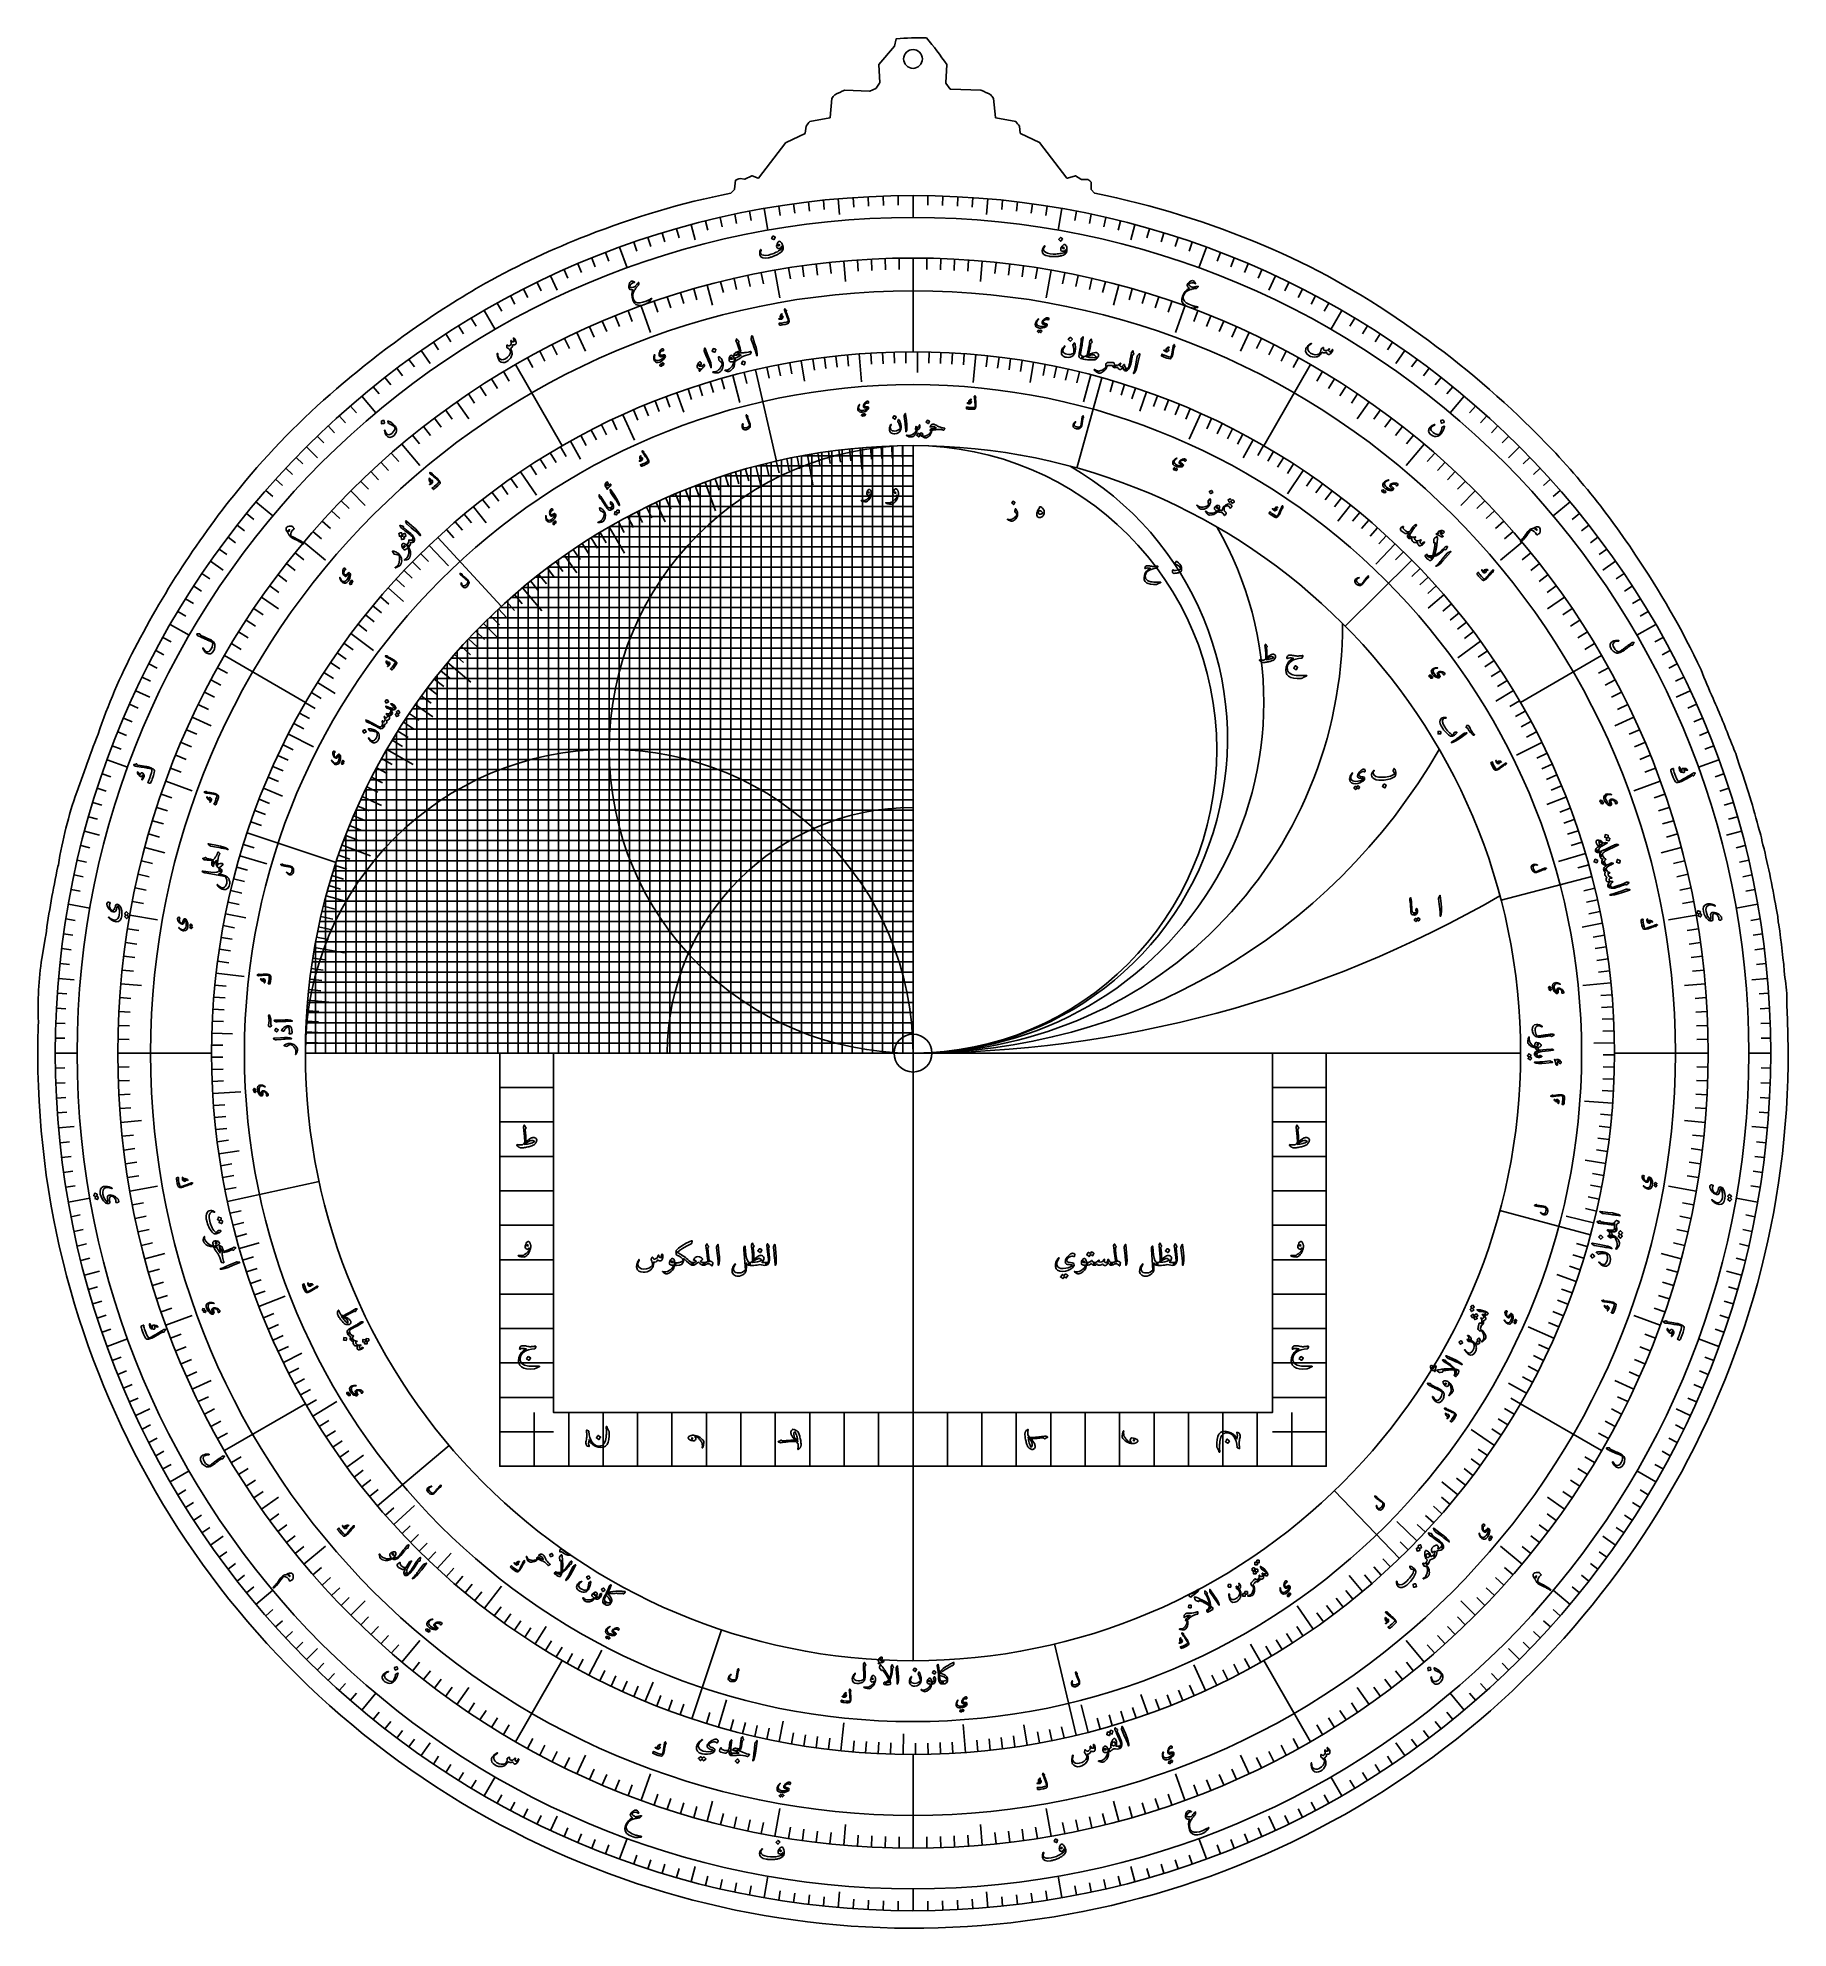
# Model space of a CAD drawing. Header units: millimetres. Extents: x -280 to 280, y -280 to 325.
import ezdxf

# ---------------------------------------------------------------- set-up
doc = ezdxf.new("R2010")
doc.units = ezdxf.units.MM
for name, color, linetype in [('CUT_INNER', 6, 'Continuous'), ('CUT_OUTER', 1, 'Continuous'), ('ENGRAVE', 7, 'Continuous'), ('ENGRAVE_FINE', 8, 'Continuous'), ('TEXT', 5, 'Continuous')]:
    doc.layers.add(name, color=color, linetype=linetype)

msp = doc.modelspace()

# ---------------------------------------------------------------- linework, layer by layer
at = {"layer": 'CUT_INNER'}
for centre, radius in [((0, 318.1087), 3), ((0, 0), 6.05)]:
    msp.add_circle(centre, radius, dxfattribs=at)
at = {"layer": 'CUT_OUTER'}
for points in [[(-10.6509, 310.5051), (-10.9422, 316.3293), (-10.9422, 316.3327), (-10.9401, 316.3355), (-5.9699, 322.1861)], [(-5.9387, 322.2468), (-5.3601, 324.5612), (-5.3591, 324.5646)], [(10.8078, 316.3327), (10.8078, 316.3291), (10.5166, 310.5078)], [(-13.8514, 307.8229), (-11.8654, 308.674)], [(-11.7997, 308.7287), (-10.6759, 310.4144)], [(10.5444, 310.4131), (11.9408, 308.4581)], [(-26.5136, 299.3966), (-25.9367, 305.4542), (-25.9362, 305.4575)], [(-21.8204, 308.1034), (-21.8169, 308.1035), (-13.9161, 307.8108)], [(12.0583, 308.3953), (21.6823, 308.1037), (21.686, 308.1034)], [(25.7991, 305.4575), (25.7995, 305.4542), (26.3764, 299.3966)], [(-34.4494, 294.3699), (-34.166, 296.6342), (-34.1655, 296.6375)], [(-32.9895, 298.1074), (-32.9858, 298.1083), (-26.6361, 299.2633)], [(26.4989, 299.2633), (32.8514, 298.1083), (32.8551, 298.1074)], [(34.0311, 296.6375), (34.0316, 296.6342), (34.315, 294.3699)], [(-49.3798, 279.9747), (-40.6358, 291.3456), (-40.6335, 291.3483), (-40.6304, 291.3499), (-34.5338, 294.2531)], [(34.3994, 294.2531), (40.496, 291.3499), (40.4991, 291.3483), (40.5014, 291.3456), (49.2513, 279.967)], [(-57.0895, 276.4105), (-56.8012, 279.2907), (-56.8006, 279.2943)], [(-55.3308, 279.8822), (-55.3273, 279.8817), (-53.9113, 279.5985)], [(-53.8148, 279.6114), (-51.512, 280.7628), (-51.5088, 280.7642), (-51.5055, 280.763), (-49.5578, 279.9283)], [(49.4177, 279.9162), (51.9588, 280.7632), (51.9624, 280.7642), (51.9656, 280.7623), (53.6886, 279.6136)], [(53.7718, 279.5884), (56.0747, 279.5884), (56.0783, 279.5882)], [(56.9602, 278.7063), (56.9604, 278.7027), (56.9604, 276.4193)], [(-58.2414, 275.2106), (-57.1327, 276.3193)], [(57.0043, 276.3133), (58.1073, 275.2103)], [(261.8514, 99.1658), (262.0457, 98.6479)], [(-267.564, 83.5245), (-264.6325, 91.4826)], [(264.1159, 92.9646), (264.2062, 92.7098)], [(271.5732, 68.1745), (271.6088, 68.0345)], [(-273.5679, 59.6709), (-273.4321, 60.2843)], [(-278.7365, 30.3194), (-277.5116, 37.2393), (-277.4527, 37.6826)], [(276.8307, 42.0007), (276.9694, 41.0845)], [(279.54, 16.0229), (279.5732, 15.4547)], [(-279.8682, 8.5889), (-279.8215, 9.9724)]]:
    msp.add_lwpolyline(points, dxfattribs=at)
for centre, radius, start, end in [((-6.0842, 322.2832), 0.15, 319.6513065, 345.9637561), ((2.4386, 227.4727), 97.4045, 88.8798783, 94.5916904), ((-81.8539, 252.7825), 112.3603, 34.4435363, 39.9017985), ((-11.9245, 308.8119), 0.15, 293.1985908, 326.3099326), ((-10.8007, 310.4976), 0.15, 326.3099326, 2.8637668), ((10.6664, 310.5003), 0.15, 177.1362334, 215.5376777), ((-12.6778, 296.432), 16.0389, 140.5025056, 145.755286), ((-8.7825, 275.1285), 35.4589, 111.5731795, 117.3155692), ((-13.9105, 307.9607), 0.15, 267.8789036, 293.1985906), ((12.0629, 308.5453), 0.15, 215.5376778, 268.2642953), ((8.4952, 274.7915), 35.8285, 62.7144233, 68.3975224), ((13.6861, 297.3178), 14.5938, 33.9003937, 39.6671558), ((-17.5964, 284.5871), 20.4878, 138.7059904, 143.9721437), ((-26.663, 299.4109), 0.15, 280.3092138, 354.559668), ((26.5258, 299.4109), 0.15, 185.4403321, 259.6951535), ((19.1125, 285.9076), 18.3764, 35.7250861, 41.5967822), ((-34.5982, 294.3885), 0.15, 295.463345, 352.8665789), ((34.4638, 294.3885), 0.15, 187.1334212, 244.5366549), ((-50.153, 264.8067), 15.9399, 108.955334, 114.6480229), ((-53.8818, 279.7456), 0.15, 258.6900674, 296.5650511), ((-49.4987, 280.0661), 0.15, 246.8014095, 322.4401993), ((49.3702, 280.0585), 0.15, 217.5598007, 288.4349488), ((53.7718, 279.7384), 0.15, 236.3099323, 270), ((47.5696, 270.1976), 12.6721, 42.1793315, 47.8206683), ((-5.6685, 12.2838), 268.1063, 101.3235705, 111.5445965), ((-58.3475, 275.3166), 0.15, 284.0393011, 314.9999999), ((-57.2387, 276.4254), 0.15, 314.9999999, 354.2839991), ((57.1104, 276.4193), 0.15, 179.9999999, 225), ((58.2134, 275.3164), 0.15, 225.0000001, 255.6744967), ((2.8768, 1.0896), 279.6045, 66.9775097, 78.5929827), ((-8.4564, 14.9691), 264.5898, 111.1966223, 119.00489), ((18.4996, 36.7659), 240.6602, 54.8070254, 67.0788719), ((14.6634, -17.3769), 304.1231, 119.8594886, 130.3681529), ((-3.0155, -1.9705), 284.7554, 45.6606924, 55.7613115), ((-24.1986, 25.052), 246.6349, 129.8738156, 140.1242973), ((25.2023, 23.9912), 246.4741, 33.3950986, 46.1342093), ((14.3348, -6.1119), 296.188, 140.2768131, 152.7765613), ((6.4383, 6.7771), 271.645, 25.241247, 34.2481229), ((-78.7774, 40.3559), 192.1368, 152.3964322, 161.2711605), ((413.4075, 184.7942), 172.8332, 201.085778, 204.3739671), ((0, 0), 280, 20.7421875, 23.90625), ((-4.3068, 1.5897), 275.4092, 158.6069425, 160.9497278), ((232.8859, 84.8076), 32.2776, 14.6381708, 25.39065), ((0.3366, 0.11), 279.646, 14.7210392, 19.3374955), ((-131.7192, 36.8629), 143.6354, 161.0427998, 170.6153612), ((254.8179, 65.4666), 16.9728, 9.180514, 19.6416496), ((0.3793, 0.0876), 279.6108, 9.5377101, 14.0639683), ((0, 0), 280, 167.6953125, 172.265625), ((251.3297, 40.192), 25.565, 4.0569058, 14.0957559), ((0.3879, 0.0515), 279.6088, 4.9441929, 8.4387299), ((-170.9789, 14.3708), 108.9315, 171.5810949, 182.3140964), ((239.8543, 17.2566), 39.7048, 358.2194372, 9.9975992), ((0, 0), 280, 178.2421875, 3.1640625)]:
    msp.add_arc(centre, radius, start, end, dxfattribs=at)
at = {"layer": 'ENGRAVE'}
for points in [[(-23.9155, 273.3558), (-23.4798, 268.3749)], [(0, 274.4), (0, 267.4)], [(23.9155, 273.3558), (23.4798, 268.3749)], [(-47.6491, 270.2312), (-46.4335, 263.3376)], [(47.6491, 270.2312), (46.4335, 263.3376)], [(-71.0199, 265.05), (-69.7259, 260.2204)], [(71.0199, 265.05), (69.7259, 260.2204)], [(-93.8503, 257.8517), (-91.4562, 251.2738)], [(0, 254.4), (0, 224.4)], [(93.8503, 257.8517), (91.4562, 251.2738)], [(-115.9665, 248.6909), (-113.8534, 244.1593)], [(-44.1761, 250.5351), (-42.6133, 241.6718)], [(-22.1724, 253.4319), (-21.5972, 246.857)], [(22.1724, 253.4319), (21.5972, 246.857)], [(44.1761, 250.5351), (42.6133, 241.6718)], [(115.9665, 248.6909), (113.8534, 244.1593)], [(-65.8436, 245.7315), (-64.1354, 239.3564)], [(65.8436, 245.7315), (64.1354, 239.3564)], [(-137.2, 237.6374), (-133.7, 231.5752)], [(-87.0099, 239.0578), (-83.9317, 230.6006)], [(87.0099, 239.0578), (83.9317, 230.6006)], [(137.2, 237.6374), (133.7, 231.5752)], [(-107.5141, 230.5647), (-104.7248, 224.5831)], [(107.5141, 230.5647), (104.7248, 224.5831)], [(-157.3894, 224.7753), (-154.5215, 220.6796)], [(1.4489, 224.3953), (1.4062, 217.7955)], [(157.3894, 224.7753), (154.5215, 220.6796)], [(-127.2, 220.3169), (-112.2, 194.3361)], [(-50.4063, 218.6654), (-43.6675, 189.4321)], [(-35.7426, 221.5352), (-34.6913, 215.0194)], [(-17.2046, 223.7395), (-16.5146, 214.766)], [(20.093, 223.4986), (19.2871, 214.5348)], [(38.6032, 221.0546), (37.4678, 214.553)], [(127.2, 220.3169), (112.2, 194.3361)], [(-57.661, 216.8653), (-55.3483, 208.1675)], [(60.4638, 216.1006), (52.3804, 187.2102)], [(56.8552, 217.078), (54.5749, 208.3716)], [(-176.3809, 210.2026), (-171.8814, 204.8403)], [(-145.9178, 208.3923), (-142.1322, 202.9859)], [(-75.5094, 211.3142), (-73.2885, 205.0991)], [(74.7262, 211.5924), (72.5284, 205.3691)], [(145.9178, 208.3923), (142.1322, 202.9859)], [(176.3809, 210.2026), (171.8814, 204.8403)], [(-92.8498, 204.2897), (-89.1258, 196.0963)], [(92.095, 204.631), (88.4014, 196.4239)], [(-194.0301, 194.0301), (-190.4946, 190.4946)], [(-163.5252, 194.8817), (-157.7401, 187.9873)], [(-109.5634, 195.8347), (-106.341, 190.0748)], [(-16.9431, 193.6602), (-16.3501, 186.8821)], [(-16.2, 0), (-16.2, 193.7238)], [(0, -194.4), (0, 194.4)], [(0, 0), (0, 194.4)], [(0, 194.4), (0, 184.68)], [(0, 0), (0, 194.4)], [(108.8427, 196.2361), (105.6415, 190.4645)], [(163.5252, 194.8817), (157.7401, 187.9873)], [(194.0301, 194.0301), (190.4946, 190.4946)], [(-50.3144, 187.776), (-48.5534, 181.2038)], [(-48.6, 0), (-48.6, 188.227)], [(-33.7572, 191.4466), (-32.0693, 181.8743)], [(-32.4, 0), (-32.4, 191.681)], [(-125.5349, 186.0009), (-120.5001, 178.541)], [(-66.4887, 182.6762), (-63.1643, 173.5424)], [(-64.8, 0), (-64.8, 183.2821)], [(124.8535, 186.459), (119.846, 178.9807)], [(-210.2026, 176.3809), (-204.8403, 171.8814)], [(-179.888, 179.888), (-175.2211, 175.2211)], [(-82.157, 176.1862), (-79.2815, 170.0197)], [(-81, 0), (-81, 176.7211)], [(0, 178.2), (-77.6925, 178.2)], [(179.888, 179.888), (175.2211, 175.2211)], [(210.2026, 176.3809), (204.8403, 171.8814)], [(-140.6522, 174.8494), (-136.5154, 169.7068)], [(140.015, 175.3601), (135.8969, 170.2024)], [(-194.8817, 163.5252), (-187.9873, 157.7401)], [(-152.0586, 165.0259), (-131.7299, 142.9636)], [(-97.2, 0), (-97.2, 168.3553)], [(-97.2, 168.3553), (-92.34, 159.9376)], [(194.8817, 163.5252), (187.9873, 157.7401)], [(-224.7753, 157.3894), (-220.6796, 154.5215)], [(-154.8078, 162.4497), (-148.5989, 155.9343)], [(-113.4, 0), (-113.4, 157.8981)], [(-111.5033, 159.2432), (-107.6006, 153.6696)], [(0, 162), (-107.4586, 162)], [(159.6096, 157.7344), (138.2714, 136.6469)], [(154.2192, 163.0086), (148.034, 156.4708)], [(224.7753, 157.3894), (220.6796, 154.5215)], [(-208.3923, 145.9178), (-202.9859, 142.1322)], [(-167.8989, 148.8802), (-162.9607, 144.5014)], [(0, 145.8), (-128.5835, 145.8)], [(-124.9579, 148.919), (-118.71, 141.4731)], [(169.8557, 146.6437), (164.86, 142.3307)], [(208.3923, 145.9178), (202.9859, 142.1322)], [(-129.6, 0), (-129.6, 144.8972)], [(-237.6374, 137.2), (-231.5752, 133.7)], [(-179.8285, 134.2277), (-172.6161, 128.8443)], [(-137.4616, 137.4616), (-132.6504, 132.6504)], [(237.6374, 137.2), (231.5752, 133.7)], [(-220.3169, 127.2), (-194.3361, 112.2)], [(-145.8, 0), (-145.8, 128.5835)], [(0, 129.6), (-144.8972, 129.6)], [(181.5986, 131.823), (174.3153, 126.536)], [(220.3169, 127.2), (194.3361, 112.2)], [(-148.919, 124.9579), (-141.4731, 118.71)], [(-248.6909, 115.9665), (-244.1593, 113.8534)], [(-190.5058, 118.5872), (-184.9026, 115.0993)], [(192.0748, 116.0287), (186.4255, 112.616)], [(248.6909, 115.9665), (244.1593, 113.8534)], [(-159.2432, 111.5033), (-153.6696, 107.6006)], [(0, 113.4), (-157.8981, 113.4)], [(-230.5647, 107.5141), (-224.5831, 104.7248)], [(-162, 0), (-162, 107.4586)], [(230.5647, 107.5141), (224.5831, 104.7248)], [(-199.847, 102.0614), (-191.8318, 97.968)], [(0, 97.2), (-168.3553, 97.2)], [(-168.3553, 97.2), (-159.9376, 92.34)], [(201.2013, 99.3649), (193.1317, 95.3797)], [(-257.8517, 93.8503), (-251.2738, 91.4562)], [(257.8517, 93.8503), (251.2738, 91.4562)], [(-239.0578, 87.0099), (-230.6006, 83.9317)], [(-207.7763, 84.7607), (-201.6652, 82.2678)], [(239.0578, 87.0099), (230.6006, 83.9317)], [(0, 81), (-176.7211, 81)], [(-176.1862, 82.157), (-170.0197, 79.2815)], [(208.9034, 81.9434), (202.7592, 79.5333)], [(-178.2, 0), (-178.2, 77.6925)], [(-265.05, 71.0199), (-260.2204, 69.7259)], [(-213.0574, 70.4408), (-184.5738, 61.0236)], [(265.05, 71.0199), (260.2204, 69.7259)], [(-245.7315, 65.8436), (-239.3564, 64.1354)], [(-215.3332, 63.1426), (-206.6968, 60.6101)], [(0, 64.8), (-183.2821, 64.8)], [(-182.6762, 66.4887), (-173.5424, 63.1643)], [(215.1148, 63.8826), (206.4872, 61.3205)], [(245.7315, 65.8436), (239.3564, 64.1354)], [(217.1688, 56.5071), (188.1356, 48.9527)], [(0, 48.6), (-188.227, 48.6)], [(-187.776, 50.3144), (-181.2038, 48.5534)], [(-270.2312, 47.6491), (-263.3376, 46.4335)], [(-250.5351, 44.1761), (-241.6718, 42.6133)], [(-219.9315, 44.5589), (-213.4629, 43.2484)], [(250.5351, 44.1761), (241.6718, 42.6133)], [(270.2312, 47.6491), (263.3376, 46.4335)], [(220.5212, 41.5422), (214.0353, 40.3204)], [(0, 32.4), (-191.681, 32.4)], [(-191.4466, 33.7572), (-181.8743, 32.0693)], [(-222.9353, 25.5975), (-213.994, 24.5709)], [(-273.3558, 23.9155), (-268.3749, 23.4798)], [(-253.4319, 22.1724), (-246.857, 21.5972)], [(223.2668, 22.5229), (214.3123, 21.6196)], [(253.4319, 22.1724), (246.857, 21.5972)], [(273.3558, 23.9155), (268.3749, 23.4798)], [(0, 16.2), (-193.7238, 16.2)], [(-193.6602, 16.9431), (-186.8821, 16.3501)], [(-224.3089, 6.3939), (-217.7116, 6.2059)], [(-274.4, 0), (-267.4, 0)], [(-254.4, 0), (-224.4, 0)], [(-194.4, 0), (194.4, 0)], [(0, 0), (-194.4, 0)], [(-194.4, 0), (-184.68, 0)], [(-132.192, 0), (-132.192, -132.192), (132.192, -132.192), (132.192, 0)], [(-132.192, 0), (-115.007, 0)], [(-115.007, 0), (-115.007, -115.007), (115.007, -115.007), (115.007, 0)], [(0, 0), (0, -132.192)], [(0, 0), (194.4, 0)], [(132.192, 0), (115.007, 0)], [(224.376, 3.2833), (217.7767, 3.1868)], [(254.4, 0), (224.4, 0)], [(274.4, 0), (267.4, 0)], [(-132.192, -11.016), (-115.007, -11.016)], [(132.192, -11.016), (115.007, -11.016)], [(-224.0282, -12.912), (-215.0431, -12.3942)], [(223.8263, -16.0358), (214.8493, -15.3927)], [(-273.3558, -23.9155), (-268.3749, -23.4798)], [(-253.4319, -22.1724), (-246.857, -21.5972)], [(-132.192, -22.032), (-115.007, -22.032)], [(132.192, -22.032), (115.007, -22.032)], [(253.4319, -22.1724), (246.857, -21.5972)], [(273.3558, -23.9155), (268.3749, -23.4798)], [(-222.081, -32.1775), (-215.5492, -31.2311)], [(-132.192, -33.048), (-115.007, -33.048)], [(132.192, -33.048), (115.007, -33.048)], [(221.6076, -35.291), (215.0897, -34.253)], [(-219.3231, -47.4632), (-190.0018, -41.1178)], [(-270.2312, -47.6491), (-263.3376, -46.4335)], [(-250.5351, -44.1761), (-241.6718, -42.6133)], [(-132.192, -44.064), (-115.007, -44.064)], [(132.192, -44.064), (115.007, -44.064)], [(250.5351, -44.1761), (241.6718, -42.6133)], [(270.2312, -47.6491), (263.3376, -46.4335)], [(216.7461, -58.1075), (187.7694, -50.3391)], [(217.7221, -54.3364), (208.9899, -52.1572)], [(-132.192, -55.08), (-115.007, -55.08)], [(132.192, -55.08), (115.007, -55.08)], [(-245.7315, -65.8436), (-239.3564, -64.1354)], [(-215.5045, -62.5553), (-209.1661, -60.7154)], [(-132.192, -66.096), (-115.007, -66.096)], [(132.192, -66.096), (115.007, -66.096)], [(245.7315, -65.8436), (239.3564, -64.1354)], [(-265.05, -71.0199), (-260.2204, -69.7259)], [(212.1853, -73.0257), (205.9446, -70.8779)], [(265.05, -71.0199), (260.2204, -69.7259)], [(-209.2578, -81.0341), (-200.8651, -77.784)], [(-132.192, -77.112), (-115.007, -77.112)], [(132.192, -77.112), (115.007, -77.112)], [(-239.0578, -87.0099), (-230.6006, -83.9317)], [(239.0578, -87.0099), (230.6006, -83.9317)], [(-132.192, -88.128), (-115.007, -88.128)], [(132.192, -88.128), (115.007, -88.128)], [(205.0259, -91.2126), (196.8029, -87.5544)], [(-257.8517, -93.8503), (-251.2738, -91.4562)], [(-201.4067, -98.948), (-195.483, -96.0378)], [(257.8517, -93.8503), (251.2738, -91.4562)], [(-132.192, -99.144), (-115.007, -99.144)], [(132.192, -99.144), (115.007, -99.144)], [(-230.5647, -107.5141), (-224.5831, -104.7248)], [(196.286, -108.7527), (190.5129, -105.5541)], [(230.5647, -107.5141), (224.5831, -104.7248)], [(-248.6909, -115.9665), (-244.1593, -113.8534)], [(-220.3169, -127.2), (-194.3361, -112.2)], [(-191.999, -116.154), (-184.2985, -111.4954)], [(-132.192, -110.16), (-115.007, -110.16)], [(132.192, -110.16), (115.007, -110.16)], [(220.3169, -127.2), (194.3361, -112.2)], [(248.6909, -115.9665), (244.1593, -113.8534)], [(-121.176, -132.192), (-121.176, -115.007)], [(-110.16, -132.192), (-110.16, -115.007)], [(-99.144, -132.192), (-99.144, -115.007)], [(-88.128, -132.192), (-88.128, -115.007)], [(-77.112, -132.192), (-77.112, -115.007)], [(-66.096, -132.192), (-66.096, -115.007)], [(-55.08, -132.192), (-55.08, -115.007)], [(-44.064, -132.192), (-44.064, -115.007)], [(-33.048, -132.192), (-33.048, -115.007)], [(-22.032, -132.192), (-22.032, -115.007)], [(-11.016, -132.192), (-11.016, -115.007)], [(0, -132.192), (0, -115.007)], [(0, -132.192), (0, -115.007)], [(11.016, -132.192), (11.016, -115.007)], [(22.032, -132.192), (22.032, -115.007)], [(33.048, -132.192), (33.048, -115.007)], [(44.064, -132.192), (44.064, -115.007)], [(55.08, -132.192), (55.08, -115.007)], [(66.096, -132.192), (66.096, -115.007)], [(77.112, -132.192), (77.112, -115.007)], [(88.128, -132.192), (88.128, -115.007)], [(99.144, -132.192), (99.144, -115.007)], [(110.16, -132.192), (110.16, -115.007)], [(121.176, -132.192), (121.176, -115.007)], [(186.0215, -125.5044), (178.5607, -120.4708)], [(-171.3472, -144.8982), (-148.4398, -125.5268)], [(-132.192, -121.176), (-115.007, -121.176)], [(132.192, -121.176), (115.007, -121.176)], [(-181.0962, -132.5124), (-175.7698, -128.615)], [(-237.6374, -137.2), (-231.5752, -133.7)], [(174.3014, -141.3307), (169.1749, -137.1739)], [(237.6374, -137.2), (231.5752, -133.7)], [(-208.3923, -145.9178), (-202.9859, -142.1322)], [(-166.1453, -150.8346), (-159.4818, -144.7851)], [(155.6073, -161.684), (134.8042, -140.0685)], [(208.3923, -145.9178), (202.9859, -142.1322)], [(161.2082, -156.1002), (154.7426, -149.8395)], [(-224.7753, -157.3894), (-220.6796, -154.5215)], [(224.7753, -157.3894), (220.6796, -154.5215)], [(-194.8817, -163.5252), (-187.9873, -157.7401)], [(-152.2344, -164.8637), (-147.757, -160.0148)], [(194.8817, -163.5252), (187.9873, -157.7401)], [(143.8184, -172.2545), (139.5885, -167.1882)], [(-210.2026, -176.3809), (-204.8403, -171.8814)], [(-179.888, -179.888), (-175.2211, -175.2211)], [(-137.1124, -177.6388), (-131.6132, -170.5143)], [(179.888, -179.888), (175.2211, -175.2211)], [(210.2026, -176.3809), (204.8403, -171.8814)], [(128.0558, -184.2744), (122.9199, -176.8838)], [(-120.8933, -189.0507), (-117.3376, -183.4904)], [(-70.7431, -212.9572), (-61.2855, -184.487)], [(-194.0301, -194.0301), (-190.4946, -190.4946)], [(-163.5252, -194.8817), (-157.7401, -187.9873)], [(-103.7021, -199.0006), (-99.543, -191.0193)], [(52.2104, -218.2417), (45.2304, -189.065)], [(111.2656, -194.8726), (107.9931, -189.141)], [(163.5252, -194.8817), (157.7401, -187.9873)], [(194.0301, -194.0301), (190.4946, -190.4946)], [(-127.2, -220.3169), (-112.2, -194.3361)], [(93.5787, -203.9568), (89.8255, -195.7767)], [(127.2, -220.3169), (112.2, -194.3361)], [(-176.3809, -210.2026), (-171.8814, -204.8403)], [(-145.9178, -208.3923), (-142.1322, -202.9859)], [(-85.6734, -207.4016), (-83.1536, -201.3016)], [(75.1347, -211.4477), (72.9248, -205.2287)], [(145.9178, -208.3923), (142.1322, -202.9859)], [(176.3809, -210.2026), (171.8814, -204.8403)], [(-62.206, -215.6056), (-59.7111, -206.9583)], [(56.0809, -217.2793), (53.8317, -208.5649)], [(-42.8267, -220.2754), (-41.5671, -213.7967)], [(-23.098, -223.2081), (-22.1716, -214.2559)], [(16.7635, -223.773), (16.0912, -214.7981)], [(36.5711, -221.3999), (35.4955, -214.8881)], [(-157.3894, -224.7753), (-154.5215, -220.6796)], [(-3.1804, -224.3775), (-3.0869, -217.7781)], [(157.3894, -224.7753), (154.5215, -220.6796)], [(-107.5141, -230.5647), (-104.7248, -224.5831)], [(0, -254.4), (0, -224.4)], [(107.5141, -230.5647), (104.7248, -224.5831)], [(-137.2, -237.6374), (-133.7, -231.5752)], [(-87.0099, -239.0578), (-83.9317, -230.6006)], [(87.0099, -239.0578), (83.9317, -230.6006)], [(137.2, -237.6374), (133.7, -231.5752)], [(-65.8436, -245.7315), (-64.1354, -239.3564)], [(-44.1761, -250.5351), (-42.6133, -241.6718)], [(44.1761, -250.5351), (42.6133, -241.6718)], [(65.8436, -245.7315), (64.1354, -239.3564)], [(-115.9665, -248.6909), (-113.8534, -244.1593)], [(-22.1724, -253.4319), (-21.5972, -246.857)], [(22.1724, -253.4319), (21.5972, -246.857)], [(115.9665, -248.6909), (113.8534, -244.1593)], [(-93.8503, -257.8517), (-91.4562, -251.2738)], [(93.8503, -257.8517), (91.4562, -251.2738)], [(-71.0199, -265.05), (-69.7259, -260.2204)], [(-47.6491, -270.2312), (-46.4335, -263.3376)], [(47.6491, -270.2312), (46.4335, -263.3376)], [(71.0199, -265.05), (69.7259, -260.2204)], [(-23.9155, -273.3558), (-23.4798, -268.3749)], [(0, -274.4), (0, -267.4)], [(23.9155, -273.3558), (23.4798, -268.3749)]]:
    msp.add_lwpolyline(points, dxfattribs=at)
for radius in [274.4, 274.4, 267.4, 254.4, 254.4, 243.9, 224.4, 224.4, 213.9, 194.4, 194.4]:
    msp.add_circle((0, 0), radius, dxfattribs=at)
for centre, radius, start, end in [((0, 0), 194.4, 90, 180), ((0, 97.2), 97.2, 90, 270), ((0, 97.2), 97.2, 270, 90), ((0, 100.6288), 100.6288, 270, 60.0000022), ((0, 112.2369), 112.2369, 270, 30.000001), ((0, 137.4616), 137.4616, 270, 0.0000006), ((-97.2, 0), 97.2, 0, 180), ((0, 194.4), 194.4, 270, 330.0000003), ((0, 0), 78.6044, 90, 180), ((0, 375.552), 375.552, 270, 300.0000002)]:
    msp.add_arc(centre, radius, start, end, dxfattribs=at)
at = {"layer": 'ENGRAVE_FINE'}
for points in [[(-33.4409, 272.3547), (-33.0753, 269.377)], [(-28.6826, 272.8968), (-28.369, 269.9132)], [(-19.1412, 273.7316), (-18.9319, 270.7389)], [(-14.361, 274.0239), (-14.204, 271.0281)], [(-9.5764, 274.2328), (-9.4717, 271.2347)], [(-4.7889, 274.3582), (-4.7366, 271.3587)], [(4.7889, 274.3582), (4.7366, 271.3587)], [(9.5764, 274.2328), (9.4717, 271.2347)], [(14.361, 274.0239), (14.204, 271.0281)], [(19.1412, 273.7316), (18.9319, 270.7389)], [(28.6826, 272.8968), (28.369, 269.9132)], [(33.4409, 272.3547), (33.0753, 269.377)], [(-66.3834, 266.2491), (-65.6576, 263.3383)], [(-61.7266, 267.3671), (-61.0517, 264.444)], [(-57.051, 268.4037), (-56.4272, 265.4693)], [(-52.358, 269.3585), (-51.7856, 266.4136)], [(-42.9256, 271.0217), (-42.4563, 268.0586)], [(-38.1891, 271.7296), (-37.7716, 268.7588)], [(38.1891, 271.7296), (37.7716, 268.7588)], [(42.9256, 271.0217), (42.4563, 268.0586)], [(52.358, 269.3585), (51.7856, 266.4136)], [(57.051, 268.4037), (56.4272, 265.4693)], [(61.7266, 267.3671), (61.0517, 264.444)], [(66.3834, 266.2491), (65.6576, 263.3383)], [(-84.7943, 260.9699), (-83.8672, 258.1167)], [(-80.2268, 262.41), (-79.3497, 259.5411)], [(-75.6349, 263.7702), (-74.808, 260.8864)], [(75.6349, 263.7702), (74.808, 260.8864)], [(80.2268, 262.41), (79.3497, 259.5411)], [(84.7943, 260.9699), (83.8672, 258.1167)], [(-102.792, 254.4192), (-101.6682, 251.6377)], [(-98.3362, 256.1745), (-97.2611, 253.3737)], [(-89.3359, 259.4503), (-88.3592, 256.6137)], [(-13.3143, 254.0514), (-13.1259, 250.4563)], [(-8.8784, 254.245), (-8.7528, 250.6472)], [(-4.4399, 254.3613), (-4.3771, 250.7618)], [(4.4399, 254.3613), (4.3771, 250.7618)], [(8.8784, 254.245), (8.7528, 250.6472)], [(13.3143, 254.0514), (13.1259, 250.4563)], [(89.3359, 259.4503), (88.3592, 256.6137)], [(98.3362, 256.1745), (97.2611, 253.3737)], [(102.792, 254.4192), (101.6682, 251.6377)], [(-111.6085, 250.6769), (-110.3883, 247.9362)], [(-107.2166, 252.5865), (-106.0444, 249.825)], [(-52.8927, 248.8407), (-52.1443, 245.3194)], [(-48.5418, 249.726), (-47.8549, 246.1921)], [(-39.7969, 251.2679), (-39.2338, 247.7122)], [(-35.4056, 251.9242), (-34.9046, 248.3592)], [(-31.0036, 252.5037), (-30.5648, 248.9306)], [(-26.592, 253.0064), (-26.2157, 249.4261)], [(-17.746, 253.7803), (-17.4949, 250.1891)], [(17.746, 253.7803), (17.4949, 250.1891)], [(26.592, 253.0064), (26.2157, 249.4261)], [(31.0036, 252.5037), (30.5648, 248.9306)], [(35.4056, 251.9242), (34.9046, 248.3592)], [(39.7969, 251.2679), (39.2338, 247.7122)], [(48.5418, 249.726), (47.8549, 246.1921)], [(52.8927, 248.8407), (52.1443, 245.3194)], [(107.2166, 252.5865), (106.0444, 249.825)], [(111.6085, 250.6769), (110.3883, 247.9362)], [(-128.823, 242.2808), (-127.4146, 239.632)], [(-124.575, 244.4922), (-123.213, 241.8192)], [(-120.289, 246.6291), (-118.9739, 243.9327)], [(-74.3794, 243.2839), (-73.3268, 239.8412)], [(-70.1221, 244.545), (-69.1298, 241.0844)], [(-61.5449, 246.8432), (-60.674, 243.3502)], [(-57.2275, 247.8797), (-56.4177, 244.372)], [(57.2275, 247.8797), (56.4177, 244.372)], [(61.5449, 246.8432), (60.674, 243.3502)], [(70.1221, 244.545), (69.1298, 241.0844)], [(74.3794, 243.2839), (73.3268, 239.8412)], [(120.289, 246.6291), (118.9739, 243.9327)], [(124.575, 244.4922), (123.213, 241.8192)], [(128.823, 242.2808), (127.4146, 239.632)], [(-133.0318, 239.9956), (-131.5773, 237.3718)], [(-91.1688, 237.5029), (-89.8787, 234.142)], [(-82.8245, 240.5399), (-81.6525, 237.1361)], [(-78.6139, 241.9488), (-77.5015, 238.525)], [(78.6139, 241.9488), (77.5015, 238.525)], [(82.8245, 240.5399), (81.6525, 237.1361)], [(91.1688, 237.5029), (89.8787, 234.142)], [(133.0318, 239.9956), (131.5773, 237.3718)], [(-149.449, 230.1312), (-147.815, 227.6152)], [(-145.4098, 232.7044), (-143.8201, 230.1603)], [(-141.3264, 235.2067), (-139.7813, 232.6352)], [(-103.4738, 232.406), (-102.0096, 229.1172)], [(-99.402, 234.1764), (-97.9954, 230.8626)], [(-95.2999, 235.8756), (-93.9513, 232.5377)], [(95.2999, 235.8756), (93.9513, 232.5377)], [(99.402, 234.1764), (97.9954, 230.8626)], [(103.4738, 232.406), (102.0096, 229.1172)], [(141.3264, 235.2067), (139.7813, 232.6352)], [(145.4098, 232.7044), (143.8201, 230.1603)], [(149.449, 230.1312), (147.815, 227.6152)], [(-153.4425, 227.4879), (-151.765, 225.0008)], [(-119.4336, 224.6219), (-117.7435, 221.4433)], [(-115.4952, 226.6721), (-113.8608, 223.4644)], [(-111.5216, 228.6532), (-109.9435, 225.4175)], [(-13.4791, 223.9948), (-13.2629, 220.4013)], [(-9.7501, 224.1881), (-9.5937, 220.5915)], [(-6.0184, 224.3193), (-5.9218, 220.7206)], [(-2.2851, 224.3884), (-2.2484, 220.7886)], [(5.1824, 224.3401), (5.0993, 220.7411)], [(8.9146, 224.2229), (8.7716, 220.6257)], [(12.6444, 224.0435), (12.4416, 220.4492)], [(111.5216, 228.6532), (109.9435, 225.4175)], [(115.4952, 226.6721), (113.8608, 223.4644)], [(119.4336, 224.6219), (117.7435, 221.4433)], [(153.4425, 227.4879), (151.765, 225.0008)], [(-165.138, 219.1456), (-163.3326, 216.7497)], [(-161.2883, 221.9943), (-159.5249, 219.5672)], [(-131.0257, 218.0634), (-129.1715, 214.9776)], [(-123.3356, 222.5033), (-121.5903, 219.3546)], [(-54.0409, 217.7956), (-53.1739, 214.3016)], [(-46.7582, 219.4744), (-46.0081, 215.9535)], [(-43.0976, 220.2225), (-42.4062, 216.6895)], [(-39.4254, 220.9095), (-38.7929, 217.3655)], [(-32.0502, 222.0994), (-31.536, 218.5363)], [(-28.3492, 222.6021), (-27.8944, 219.0309)], [(-24.6406, 223.043), (-24.2453, 219.4648)], [(-20.9254, 223.4222), (-20.5897, 219.8379)], [(16.3709, 223.802), (16.1083, 220.2116)], [(23.8097, 223.1333), (23.4278, 219.5536)], [(27.5201, 222.7061), (27.0786, 219.1333)], [(31.2231, 222.2172), (30.7222, 218.6522)], [(34.9178, 221.6667), (34.3576, 218.1105)], [(42.2782, 220.3813), (41.5999, 216.8458)], [(45.9419, 219.6468), (45.2048, 216.123)], [(49.5933, 218.8512), (48.7977, 215.3403)], [(53.2314, 217.9949), (52.3774, 214.4977)], [(123.3356, 222.5033), (121.5903, 219.3546)], [(131.0257, 218.0634), (129.1715, 214.9776)], [(161.2883, 221.9943), (159.5249, 219.5672)], [(165.138, 219.1456), (163.3326, 216.7497)], [(-172.6855, 213.2489), (-170.7976, 210.9174)], [(-168.9375, 216.2302), (-167.0905, 213.8661)], [(-138.5562, 213.3578), (-136.5955, 210.3386)], [(-134.8115, 215.7434), (-132.9038, 212.6905)], [(-71.9765, 212.5435), (-70.8218, 209.1337)], [(-68.4243, 213.7135), (-67.3266, 210.285)], [(-64.8536, 214.824), (-63.8132, 211.3777)], [(-61.2655, 215.8747), (-60.2826, 212.4115)], [(64.0562, 215.0632), (63.0286, 211.613)], [(67.6314, 213.9658), (66.5464, 210.5332)], [(71.1884, 212.8088), (70.0463, 209.3947)], [(134.8115, 215.7434), (132.9038, 212.6905)], [(138.5562, 213.3578), (136.5955, 210.3386)], [(168.9375, 216.2302), (167.0905, 213.8661)], [(172.6855, 213.2489), (170.7976, 210.9174)], [(-180.0226, 207.0923), (-178.0544, 204.8282)], [(-149.5326, 205.8139), (-147.4165, 202.9015)], [(-142.2587, 210.9072), (-140.2456, 207.9226)], [(-89.4281, 205.8105), (-87.9934, 202.5088)], [(-85.9822, 207.2738), (-84.6028, 203.9485)], [(-82.5132, 208.679), (-81.1895, 205.3312)], [(-79.022, 210.0259), (-77.7542, 206.6565)], [(78.244, 210.317), (76.9888, 206.9429)], [(81.7407, 208.9828), (80.4294, 205.6301)], [(85.2155, 207.5902), (83.8484, 204.2599)], [(88.6672, 206.1395), (87.2447, 202.8324)], [(142.2587, 210.9072), (140.2456, 207.9226)], [(149.5326, 205.8139), (147.4165, 202.9015)], [(180.0226, 207.0923), (178.0544, 204.8282)], [(-187.1404, 200.6835), (-185.0944, 198.4894)], [(-183.6094, 203.9189), (-181.602, 201.6895)], [(-156.6243, 200.4699), (-154.4079, 197.6331)], [(-153.1017, 203.1729), (-150.9352, 200.2978)], [(-99.617, 201.0767), (-98.0188, 197.8508)], [(-96.2464, 202.7116), (-94.7023, 199.4596)], [(95.498, 203.0652), (93.966, 199.8075)], [(98.8752, 201.4424), (97.289, 198.2107)], [(102.2257, 199.763), (100.5857, 196.5583)], [(153.1017, 203.1729), (150.9352, 200.2978)], [(156.6243, 200.4699), (154.4079, 197.6331)], [(183.6094, 203.9189), (181.602, 201.6895)], [(187.1404, 200.6835), (185.0944, 198.4894)], [(-190.6143, 197.3868), (-188.5303, 195.2288)], [(-160.0991, 197.7059), (-157.8336, 194.9082)], [(-112.8207, 193.9764), (-111.0108, 190.8645)], [(-106.2764, 197.6378), (-104.5715, 194.4671)], [(-102.9606, 199.3852), (-101.3089, 196.1865)], [(-13.5607, 193.9265), (-13.2894, 190.0479)], [(-12.96, 0), (-12.96, 193.9675)], [(-10.1741, 194.1336), (-9.9706, 190.2509)], [(-9.72, 0), (-9.72, 194.1568)], [(-6.7845, 194.2816), (-6.6488, 190.3959)], [(-6.48, 0), (-6.48, 194.292)], [(-3.3927, 194.3704), (-3.3249, 190.483)], [(-3.24, 0), (-3.24, 194.373)], [(105.5485, 198.0275), (103.8552, 194.8505)], [(112.1075, 194.3895), (110.309, 191.2709)], [(160.0991, 197.7059), (157.8336, 194.9082)], [(190.6143, 197.3868), (188.5303, 195.2288)], [(-197.3868, 190.6143), (-195.2288, 188.5303)], [(-170.2268, 189.056), (-167.818, 186.3807)], [(-166.9014, 191.9981), (-164.5396, 189.2812)], [(-122.4054, 188.0752), (-120.4417, 185.0579)], [(-119.2426, 190.0962), (-117.3296, 187.0465)], [(-116.0474, 192.0634), (-114.1857, 188.9822)], [(0, 187.92), (-49.7738, 187.92)], [(-47.0296, 188.6255), (-46.089, 184.853)], [(-45.36, 0), (-45.36, 189.0339)], [(-43.7305, 189.4175), (-42.8559, 185.6292)], [(-42.12, 0), (-42.12, 189.7822)], [(-40.418, 190.1519), (-39.6097, 186.3489)], [(-38.88, 0), (-38.88, 190.4723)], [(-37.0933, 190.8283), (-36.3514, 187.0118)], [(-35.64, 0), (-35.64, 191.1051)], [(0, 191.16), (-35.3442, 191.16)], [(-30.4109, 192.0066), (-29.8026, 188.1665)], [(-29.16, 0), (-29.16, 192.2006)], [(-27.0553, 192.5081), (-26.5141, 188.658)], [(-25.92, 0), (-25.92, 192.6643)], [(-23.6914, 192.951), (-23.2176, 189.092)], [(-22.68, 0), (-22.68, 193.0725)], [(-20.3203, 193.3351), (-19.9139, 189.4684)], [(-19.44, 0), (-19.44, 193.4256)], [(115.3419, 192.488), (113.4915, 189.3999)], [(118.5449, 190.5321), (116.6431, 187.4754)], [(121.7158, 188.5222), (119.7631, 185.4978)], [(166.9014, 191.9981), (164.5396, 189.2812)], [(170.2268, 189.056), (167.818, 186.3807)], [(197.3868, 190.6143), (195.2288, 188.5303)], [(-203.9189, 183.6094), (-201.6895, 181.602)], [(-200.6835, 187.1404), (-198.4894, 185.0944)], [(-176.7211, 183), (-174.2203, 180.4104)], [(-173.5004, 186.0564), (-171.0452, 183.4235)], [(-131.6904, 181.6948), (-129.5778, 178.7799)], [(-128.6302, 183.874), (-126.5666, 180.9241)], [(-69.6667, 181.488), (-68.2734, 177.8583)], [(-68.04, 0), (-68.04, 182.1041)], [(-63.2904, 183.8088), (-62.0246, 180.1326)], [(-61.56, 0), (-61.56, 184.3956)], [(0, 184.68), (-60.7014, 184.68)], [(-60.0729, 184.8854), (-58.8714, 181.1877)], [(-58.32, 0), (-58.32, 185.4458)], [(-56.8371, 185.9056), (-55.7003, 182.1875)], [(-55.08, 0), (-55.08, 186.4338)], [(-53.5839, 186.8693), (-52.5122, 183.1319)], [(-51.84, 0), (-51.84, 187.3605)], [(127.9573, 184.3429), (125.9045, 181.3855)], [(131.0262, 182.1744), (128.9242, 179.2518)], [(173.5004, 186.0564), (171.0452, 183.4235)], [(176.7211, 183), (174.2203, 180.4104)], [(200.6835, 187.1404), (198.4894, 185.0944)], [(203.9189, 183.6094), (201.6895, 181.602)], [(-207.0923, 180.0226), (-204.8282, 178.0544)], [(-183, 176.7211), (-180.4104, 174.2203)], [(-137.7023, 177.1819), (-135.4932, 174.3394)], [(-134.7148, 179.4639), (-132.5536, 176.5848)], [(-79.0696, 177.5932), (-77.4882, 174.0414)], [(-77.76, 0), (-77.76, 178.1705)], [(-75.9581, 178.9461), (-74.439, 175.3672)], [(-74.52, 0), (-74.52, 179.5498)], [(-72.8235, 180.2445), (-71.3671, 176.6397)], [(-71.28, 0), (-71.28, 180.8605)], [(0, 181.44), (-69.7917, 181.44)], [(134.0593, 179.954), (131.9087, 177.0671)], [(137.0559, 177.6824), (134.8572, 174.8319)], [(183, 176.7211), (180.4104, 174.2203)], [(207.0923, 180.0226), (204.8282, 178.0544)], [(-213.2489, 172.6855), (-210.9174, 170.7976)], [(-189.056, 170.2268), (-186.3807, 167.818)], [(-186.0564, 173.5004), (-183.4235, 171.0452)], [(-146.4357, 170.0351), (-144.0865, 167.3073)], [(-143.5636, 172.4669), (-141.2605, 169.7001)], [(-94.247, 170.0261), (-92.3621, 166.6255)], [(-93.96, 0), (-93.96, 170.1848)], [(-91.2653, 171.645), (-89.44, 168.2121)], [(0, 171.72), (-91.1241, 171.72)], [(-90.72, 0), (-90.72, 171.9338)], [(-88.2558, 173.2117), (-86.4906, 169.7474)], [(-87.48, 0), (-87.48, 173.6048)], [(-85.2194, 174.7256), (-83.515, 171.2311)], [(0, 174.96), (-84.737, 174.96)], [(-84.24, 0), (-84.24, 175.1998)], [(142.9358, 172.9876), (140.6427, 170.2124)], [(145.8175, 170.5656), (143.4782, 167.8293)], [(186.0564, 173.5004), (183.4235, 171.0452)], [(189.056, 170.2268), (186.3807, 167.818)], [(213.2489, 172.6855), (210.9174, 170.7976)], [(-219.1456, 165.138), (-216.7497, 163.3326)], [(-216.2302, 168.9375), (-213.8661, 167.0905)], [(-191.9981, 166.9014), (-189.2812, 164.5396)], [(-149.2677, 167.5545), (-146.873, 164.8665)], [(-103.68, 0), (-103.68, 164.444)], [(-103.0163, 164.8605), (-100.956, 161.5633)], [(0, 165.24), (-102.4066, 165.24)], [(-100.44, 0), (-100.44, 166.4427)], [(-100.1234, 166.6333), (-98.1209, 163.3007)], [(0, 168.48), (-96.9838, 168.48)], [(148.6591, 168.0947), (146.2742, 165.398)], [(151.46, 165.5755), (149.0302, 162.9192)], [(191.9981, 166.9014), (189.2812, 164.5396)], [(216.2302, 168.9375), (213.8661, 167.0905)], [(219.1456, 165.138), (216.7497, 163.3326)], [(-221.9943, 161.2883), (-219.5672, 159.5249)], [(-197.7059, 160.0991), (-194.9082, 157.8336)], [(-157.5144, 159.8267), (-154.9874, 157.2627)], [(-114.2655, 157.2729), (-111.9801, 154.1274)], [(0, 158.76), (-112.1901, 158.76)], [(-110.16, 0), (-110.16, 160.1753)], [(-108.7071, 161.1649), (-106.533, 157.9416)], [(-106.92, 0), (-106.92, 162.356)], [(-105.8778, 163.0376), (-103.7603, 159.7768)], [(156.936, 160.3947), (154.4183, 157.8215)], [(197.7059, 160.0991), (194.9082, 157.8336)], [(221.9943, 161.2883), (219.5672, 159.5249)], [(-227.4879, 153.4425), (-225.0008, 151.765)], [(-203.1729, 153.1017), (-200.2978, 150.9352)], [(-200.4699, 156.6243), (-197.6331, 154.4079)], [(-165.3706, 151.6837), (-162.7176, 149.2502)], [(-162.7965, 154.443), (-160.1848, 151.9653)], [(-160.1775, 157.1576), (-157.6078, 154.6364)], [(0, 152.28), (-120.8394, 152.28)], [(-119.88, 0), (-119.88, 153.0364)], [(-119.6846, 153.1893), (-117.2909, 150.1255)], [(-116.9928, 155.2547), (-114.653, 152.1496)], [(-116.64, 0), (-116.64, 155.52)], [(0, 155.52), (-116.64, 155.52)], [(162.2391, 155.0285), (159.6363, 152.5414)], [(164.8238, 152.2776), (162.1796, 149.8347)], [(200.4699, 156.6243), (197.6331, 154.4079)], [(203.1729, 153.1017), (200.2978, 150.9352)], [(227.4879, 153.4425), (225.0008, 151.765)], [(-232.7044, 145.4098), (-230.1603, 143.8201)], [(-230.1312, 149.449), (-227.6152, 147.815)], [(-205.8139, 149.5326), (-202.9015, 147.4165)], [(-170.3807, 146.0334), (-167.6474, 143.6907)], [(-127.5379, 146.7155), (-124.9871, 143.7812)], [(-126.36, 0), (-126.36, 147.7312)], [(0, 149.04), (-124.8136, 149.04)], [(-123.12, 0), (-123.12, 150.4421)], [(-122.3399, 151.0772), (-119.8931, 148.0556)], [(167.3629, 149.4825), (164.678, 147.0843)], [(205.8139, 149.5326), (202.9015, 147.4165)], [(230.1312, 149.449), (227.6152, 147.815)], [(232.7044, 145.4098), (230.1603, 143.8201)], [(-235.2067, 141.3264), (-232.6352, 139.7813)], [(-210.9072, 142.2587), (-207.9226, 140.2456)], [(-175.202, 140.2128), (-172.3913, 137.9634)], [(-172.8153, 143.144), (-170.0429, 140.8476)], [(0, 139.32), (-135.5776, 139.32)], [(-135.0416, 139.8397), (-132.3408, 137.0429)], [(-132.84, 0), (-132.84, 141.9327)], [(-132.5805, 142.1752), (-129.9289, 139.3317)], [(0, 142.56), (-132.1666, 142.56)], [(-130.079, 144.4674), (-127.4774, 141.578)], [(172.3014, 143.7622), (169.5372, 141.4559)], [(174.6993, 140.8386), (171.8966, 138.5792)], [(210.9072, 142.2587), (207.9226, 140.2456)], [(235.2067, 141.3264), (232.6352, 139.7813)], [(-215.7434, 134.8115), (-212.6905, 132.9038)], [(-213.3578, 138.5562), (-210.3386, 136.5955)], [(-177.5399, 137.2404), (-174.6917, 135.0387)], [(-139.8397, 135.0416), (-137.0429, 132.3408)], [(-139.32, 0), (-139.32, 135.5776)], [(0, 136.08), (-138.8294, 136.08)], [(-136.08, 0), (-136.08, 138.8294)], [(177.0486, 137.8737), (174.2083, 135.6618)], [(179.3486, 134.8682), (176.4714, 132.7045)], [(213.3578, 138.5562), (210.3386, 136.5955)], [(215.7434, 134.8115), (212.6905, 132.9038)], [(-242.2808, 128.823), (-239.632, 127.4146)], [(-239.9956, 133.0318), (-237.3718, 131.5773)], [(-218.0634, 131.0257), (-214.9776, 129.1715)], [(-184.2545, 128.0845), (-181.2986, 126.0297)], [(-182.0669, 131.1755), (-179.146, 129.0711)], [(-146.7155, 127.5379), (-143.7812, 124.9871)], [(-144.4674, 130.079), (-141.578, 127.4774)], [(-142.56, 0), (-142.56, 132.1666)], [(-142.1752, 132.5805), (-139.3317, 129.9289)], [(0, 132.84), (-141.9327, 132.84)], [(183.798, 128.7388), (180.8493, 126.6734)], [(218.0634, 131.0257), (214.9776, 129.1715)], [(239.9956, 133.0318), (237.3718, 131.5773)], [(242.2808, 128.823), (239.632, 127.4146)], [(-244.4922, 124.575), (-241.8192, 123.213)], [(-222.5033, 123.3356), (-219.3546, 121.5903)], [(-188.4746, 121.7895), (-185.4509, 119.8357)], [(-186.3906, 124.9556), (-183.4004, 122.9509)], [(-151.0772, 122.3399), (-148.0556, 119.8931)], [(0, 123.12), (-150.4421, 123.12)], [(-149.04, 0), (-149.04, 124.8136)], [(0, 126.36), (-147.7312, 126.36)], [(185.9459, 125.6164), (182.9628, 123.6012)], [(188.0418, 122.4567), (185.0251, 120.4922)], [(222.5033, 123.3356), (219.3546, 121.5903)], [(244.4922, 124.575), (241.8192, 123.213)], [(-246.6291, 120.289), (-243.9327, 118.9739)], [(-226.6721, 115.4952), (-223.4644, 113.8608)], [(-224.6219, 119.4336), (-221.4433, 117.7435)], [(-192.4834, 115.3494), (-189.3955, 113.4989)], [(0, 116.64), (-155.52, 116.64)], [(-155.52, 0), (-155.52, 116.64)], [(-155.2547, 116.9928), (-152.1496, 114.653)], [(-153.1893, 119.6846), (-150.1255, 117.2909)], [(0, 119.88), (-153.0364, 119.88)], [(-152.28, 0), (-152.28, 120.8394)], [(190.085, 119.2605), (187.0355, 117.3472)], [(224.6219, 119.4336), (221.4433, 117.7435)], [(226.6721, 115.4952), (223.4644, 113.8608)], [(246.6291, 120.289), (243.9327, 118.9739)], [(-250.6769, 111.6085), (-247.9362, 110.3883)], [(-228.6532, 111.5216), (-225.4175, 109.9435)], [(-194.407, 112.0771), (-191.2882, 110.2791)], [(0, 110.16), (-160.1753, 110.16)], [(-158.76, 0), (-158.76, 112.1901)], [(-157.2729, 114.2655), (-154.1274, 111.9801)], [(194.0105, 112.762), (190.8981, 110.953)], [(195.8917, 109.4614), (192.7491, 107.7053)], [(228.6532, 111.5216), (225.4175, 109.9435)], [(250.6769, 111.6085), (247.9362, 110.3883)], [(-252.5865, 107.2166), (-249.825, 106.0444)], [(-232.406, 103.4738), (-229.1172, 102.0096)], [(-198.0894, 105.4322), (-194.9115, 103.7408)], [(-196.2759, 108.771), (-193.1271, 107.0261)], [(-164.8605, 103.0163), (-161.5633, 100.956)], [(0, 103.68), (-164.444, 103.68)], [(-163.0376, 105.8778), (-159.7768, 103.7603)], [(0, 106.92), (-162.356, 106.92)], [(-161.1649, 108.7071), (-157.9416, 106.533)], [(197.7176, 106.1278), (194.5457, 104.4252)], [(232.406, 103.4738), (229.1172, 102.0096)], [(252.5865, 107.2166), (249.825, 106.0444)], [(-256.1745, 98.3362), (-253.3737, 97.2611)], [(-254.4192, 102.792), (-251.6377, 101.6682)], [(-234.1764, 99.402), (-230.8626, 97.9954)], [(-201.5481, 98.6596), (-198.3147, 97.0768)], [(-168.48, 0), (-168.48, 96.9838)], [(-166.6333, 100.1234), (-163.3007, 98.1209)], [(0, 100.44), (-166.4427, 100.44)], [(-165.24, 0), (-165.24, 102.4066)], [(199.4877, 102.762), (196.2873, 101.1134)], [(234.1764, 99.402), (230.8626, 97.9954)], [(254.4192, 102.792), (251.6377, 101.6682)], [(256.1745, 98.3362), (253.3737, 97.2611)], [(-237.5029, 91.1688), (-234.142, 89.8787)], [(-235.8756, 95.2999), (-232.5377, 93.9513)], [(-204.7785, 91.7666), (-201.4933, 90.2944)], [(-203.1921, 95.2277), (-199.9324, 93.7)], [(-171.72, 0), (-171.72, 91.1241)], [(-171.645, 91.2653), (-168.2121, 89.44)], [(0, 93.96), (-170.1848, 93.96)], [(-170.0261, 94.247), (-166.6255, 92.3621)], [(202.8579, 95.9376), (199.6035, 94.3985)], [(204.457, 92.4808), (201.1769, 90.9971)], [(235.8756, 95.2999), (232.5377, 93.9513)], [(237.5029, 91.1688), (234.142, 89.8787)], [(-260.9699, 84.7943), (-258.1167, 83.8672)], [(-259.4503, 89.3359), (-256.6137, 88.3592)], [(-206.3067, 88.2773), (-202.997, 86.8611)], [(-174.96, 0), (-174.96, 84.737)], [(-174.7256, 85.2194), (-171.2311, 83.515)], [(0, 87.48), (-173.6048, 87.48)], [(-173.2117, 88.2558), (-169.7474, 86.4906)], [(0, 90.72), (-171.9338, 90.72)], [(205.998, 88.9955), (202.6932, 87.5678)], [(207.4803, 85.4828), (204.1517, 84.1114)], [(259.4503, 89.3359), (256.6137, 88.3592)], [(260.9699, 84.7943), (258.1167, 83.8672)], [(-262.41, 80.2268), (-259.5411, 79.3497)], [(-240.5399, 82.8245), (-237.1361, 81.6525)], [(-209.1866, 81.2178), (-205.8307, 79.9148)], [(-177.5932, 79.0696), (-174.0414, 77.4882)], [(0, 84.24), (-175.1998, 84.24)], [(240.5399, 82.8245), (237.1361, 81.6525)], [(262.41, 80.2268), (259.5411, 79.3497)], [(-263.7702, 75.6349), (-260.8864, 74.808)], [(-243.2839, 74.3794), (-239.8412, 73.3268)], [(-241.9488, 78.6139), (-238.525, 77.5015)], [(-211.8276, 74.0568), (-208.4293, 72.8688)], [(-210.5372, 77.6495), (-207.1596, 76.4038)], [(-180.2445, 72.8235), (-176.6397, 71.3671)], [(0, 74.52), (-179.5498, 74.52)], [(-178.9461, 75.9581), (-175.3672, 74.439)], [(0, 77.76), (-178.1705, 77.76)], [(210.2669, 78.3785), (206.8936, 77.1211)], [(211.5703, 74.789), (208.1761, 73.5891)], [(241.9488, 78.6139), (238.525, 77.5015)], [(243.2839, 74.3794), (239.8412, 73.3268)], [(263.7702, 75.6349), (260.8864, 74.808)], [(-244.545, 70.1221), (-241.0844, 69.1298)], [(-214.2261, 66.8024), (-210.7893, 65.7307)], [(0, 68.04), (-182.1041, 68.04)], [(-181.488, 69.6667), (-177.8583, 68.2734)], [(-181.44, 0), (-181.44, 69.7917)], [(0, 71.28), (-180.8605, 71.28)], [(212.813, 71.1758), (209.3989, 70.0339)], [(213.9946, 67.54), (210.5616, 66.4565)], [(244.545, 70.1221), (241.0844, 69.1298)], [(-267.3671, 61.7266), (-264.444, 61.0517)], [(-266.2491, 66.3834), (-263.3383, 65.6576)], [(-246.8432, 61.5449), (-243.3502, 60.674)], [(-184.68, 0), (-184.68, 60.7014)], [(0, 61.56), (-184.3956, 61.56)], [(-183.8088, 63.2904), (-180.1326, 62.0246)], [(246.8432, 61.5449), (243.3502, 60.674)], [(266.2491, 66.3834), (263.3383, 65.6576)], [(267.3671, 61.7266), (264.444, 61.0517)], [(-268.4037, 57.051), (-265.4693, 56.4272)], [(-247.8797, 57.2275), (-244.372, 56.4177)], [(-217.3611, 55.7629), (-213.874, 54.8683)], [(-216.3783, 59.4624), (-212.907, 58.5085)], [(0, 55.08), (-186.4338, 55.08)], [(-185.9056, 56.8371), (-182.1875, 55.7003)], [(0, 58.32), (-185.4458, 58.32)], [(-184.8854, 60.0729), (-181.1877, 58.8714)], [(216.173, 60.2047), (212.705, 59.2388)], [(247.8797, 57.2275), (244.372, 56.4177)], [(268.4037, 57.051), (265.4693, 56.4272)], [(-269.3585, 52.358), (-266.4136, 51.7856)], [(-249.726, 48.5418), (-246.1921, 47.8549)], [(-248.8407, 52.8927), (-245.3194, 52.1443)], [(-218.2812, 52.0452), (-214.7793, 51.2102)], [(-187.92, 0), (-187.92, 49.7738)], [(0, 51.84), (-187.3605, 51.84)], [(-186.8693, 53.5839), (-183.1319, 52.5122)], [(218.102, 52.791), (214.603, 51.9441)], [(218.972, 49.0575), (215.459, 48.2705)], [(248.8407, 52.8927), (245.3194, 52.1443)], [(249.726, 48.5418), (246.1921, 47.8549)], [(269.3585, 52.358), (266.4136, 51.7856)], [(-271.0217, 42.9256), (-268.0586, 42.4563)], [(-219.1381, 48.3101), (-215.6225, 47.5351)], [(-189.4175, 43.7305), (-185.6292, 42.8559)], [(0, 45.36), (-189.0339, 45.36)], [(-188.6255, 47.0296), (-184.853, 46.089)], [(219.7785, 45.3075), (216.2526, 44.5807)], [(271.0217, 42.9256), (268.0586, 42.4563)], [(-271.7296, 38.1891), (-268.7588, 37.7716)], [(-251.2679, 39.7969), (-247.7122, 39.2338)], [(-221.3266, 37.0122), (-217.7759, 36.4184)], [(-220.6611, 40.7926), (-217.1211, 40.1382)], [(-190.8283, 37.0933), (-187.0118, 36.3514)], [(0, 38.88), (-190.4723, 38.88)], [(-190.1519, 40.418), (-186.3489, 39.6097)], [(0, 42.12), (-189.7822, 42.12)], [(221.1998, 37.7626), (217.6511, 37.1568)], [(251.2679, 39.7969), (247.7122, 39.2338)], [(271.7296, 38.1891), (268.7588, 37.7716)], [(-272.3547, 33.4409), (-269.377, 33.0753)], [(-252.5037, 31.0036), (-248.9306, 30.5648)], [(-251.9242, 35.4056), (-248.3592, 34.9046)], [(-221.9276, 33.2188), (-218.3673, 32.6859)], [(-192.0066, 30.4109), (-188.1665, 29.8026)], [(-191.16, 0), (-191.16, 35.3442)], [(0, 35.64), (-191.1051, 35.64)], [(221.8139, 33.9698), (218.2554, 33.4248)], [(251.9242, 35.4056), (248.3592, 34.9046)], [(252.5037, 31.0036), (248.9306, 30.5648)], [(272.3547, 33.4409), (269.377, 33.0753)], [(-272.8968, 28.6826), (-269.9132, 28.369)], [(-253.0064, 26.592), (-249.4261, 26.2157)], [(-222.4639, 29.4136), (-218.895, 28.9417)], [(0, 25.92), (-192.6643, 25.92)], [(-192.5081, 27.0553), (-188.658, 26.5141)], [(0, 29.16), (-192.2006, 29.16)], [(222.3633, 30.1648), (218.796, 29.6809)], [(222.8477, 26.3488), (219.2726, 25.9261)], [(253.0064, 26.592), (249.4261, 26.2157)], [(272.8968, 28.6826), (269.9132, 28.369)], [(-273.7316, 19.1412), (-270.7389, 18.9319)], [(-223.3413, 21.7718), (-219.7583, 21.4225)], [(0, 19.44), (-193.4256, 19.44)], [(-193.3351, 20.3203), (-189.4684, 19.9139)], [(0, 22.68), (-193.0725, 22.68)], [(-192.951, 23.6914), (-189.092, 23.2176)], [(223.6205, 18.6882), (220.033, 18.3883)], [(273.7316, 19.1412), (270.7389, 18.9319)], [(-274.0239, 14.361), (-271.0281, 14.204)], [(-254.0514, 13.3143), (-250.4563, 13.1259)], [(-253.7803, 17.746), (-250.1891, 17.4949)], [(-223.9569, 14.0956), (-220.364, 13.8694)], [(-223.6819, 17.9374), (-220.0935, 17.6496)], [(0, 12.96), (-193.9675, 12.96)], [(-193.9265, 13.5607), (-190.0479, 13.2894)], [(223.9084, 14.8457), (220.3163, 14.6075)], [(253.7803, 17.746), (250.1891, 17.4949)], [(254.0514, 13.3143), (250.4563, 13.1259)], [(274.0239, 14.361), (271.0281, 14.204)], [(-274.2328, 9.5764), (-271.2347, 9.4717)], [(-254.245, 8.8784), (-250.6472, 8.7528)], [(-224.1659, 10.2474), (-220.5697, 10.083)], [(0, 6.48), (-194.292, 6.48)], [(-194.2816, 6.7845), (-190.3959, 6.6488)], [(0, 9.72), (-194.1568, 9.72)], [(-194.1336, 10.1741), (-190.2509, 9.9706)], [(224.1304, 10.9967), (220.5347, 10.8203)], [(224.2863, 7.1422), (220.6881, 7.0276)], [(254.245, 8.8784), (250.6472, 8.7528)], [(274.2328, 9.5764), (271.2347, 9.4717)], [(-274.3582, 4.7889), (-271.3587, 4.7366)], [(-254.3613, 4.4399), (-250.7618, 4.3771)], [(-224.3857, 2.5364), (-220.7859, 2.4957)], [(0, 3.24), (-194.373, 3.24)], [(-194.3704, 3.3927), (-190.483, 3.3249)], [(254.3613, 4.4399), (250.7618, 4.3771)], [(274.3582, 4.7889), (271.3587, 4.7366)], [(-274.3582, -4.7889), (-271.3587, -4.7366)], [(-254.3613, -4.4399), (-250.7618, -4.3771)], [(-224.3961, -1.3241), (-220.7962, -1.3029)], [(-224.3401, -5.1864), (-220.741, -5.1032)], [(224.356, -4.4428), (220.7567, -4.3715)], [(224.3993, -0.5787), (220.7993, -0.5694)], [(254.3613, -4.4399), (250.7618, -4.3771)], [(274.3582, -4.7889), (271.3587, -4.7366)], [(-274.2328, -9.5764), (-271.2347, -9.4717)], [(-254.245, -8.8784), (-250.6472, -8.7528)], [(-224.2175, -9.0495), (-220.6204, -8.9043)], [(224.0696, -12.1725), (220.4749, -11.9772)], [(224.2462, -8.3077), (220.6486, -8.1745)], [(254.245, -8.8784), (250.6472, -8.7528)], [(274.2328, -9.5764), (271.2347, -9.4717)], [(-274.0239, -14.361), (-271.0281, -14.204)], [(-254.0514, -13.3143), (-250.4563, -13.1259)], [(-253.7803, -17.746), (-250.1891, -17.4949)], [(-223.7723, -16.773), (-220.1823, -16.5039)], [(253.7803, -17.746), (250.1891, -17.4949)], [(254.0514, -13.3143), (250.4563, -13.1259)], [(274.0239, -14.361), (271.0281, -14.204)], [(-273.7316, -19.1412), (-270.7389, -18.9319)], [(-223.4496, -20.6312), (-219.8648, -20.3002)], [(-223.0601, -24.4854), (-219.4816, -24.0926)], [(223.1392, -23.7537), (219.5595, -23.3726)], [(223.5162, -19.8966), (219.9304, -19.5774)], [(273.7316, -19.1412), (270.7389, -18.9319)], [(-272.8968, -28.6826), (-269.9132, -28.369)], [(-253.0064, -26.592), (-249.4261, -26.2157)], [(-222.6039, -28.3346), (-219.0327, -27.88)], [(222.6955, -27.6059), (219.1228, -27.163)], [(253.0064, -26.592), (249.4261, -26.2157)], [(272.8968, -28.6826), (269.9132, -28.369)], [(-272.3547, -33.4409), (-269.377, -33.0753)], [(-252.5037, -31.0036), (-248.9306, -30.5648)], [(-251.9242, -35.4056), (-248.3592, -34.9046)], [(-221.4914, -36.013), (-217.938, -35.4352)], [(222.1849, -31.452), (218.6204, -30.9475)], [(251.9242, -35.4056), (248.3592, -34.9046)], [(252.5037, -31.0036), (248.9306, -30.5648)], [(272.3547, -33.4409), (269.377, -33.0753)], [(-271.7296, -38.1891), (-268.7588, -37.7716)], [(-251.2679, -39.7969), (-247.7122, -39.2338)], [(-220.8351, -39.8399), (-217.2923, -39.2007)], [(220.2528, -42.9425), (216.7193, -42.2536)], [(220.9635, -39.1215), (217.4186, -38.4939)], [(251.2679, -39.7969), (247.7122, -39.2338)], [(271.7296, -38.1891), (268.7588, -37.7716)], [(-271.0217, -42.9256), (-268.0586, -42.4563)], [(-249.726, -48.5418), (-246.1921, -47.8549)], [(-220.1123, -43.657), (-216.5811, -42.9566)], [(219.4756, -46.7528), (215.9546, -46.0027)], [(249.726, -48.5418), (246.1921, -47.8549)], [(271.0217, -42.9256), (268.0586, -42.4563)], [(-269.3585, -52.358), (-266.4136, -51.7856)], [(-248.8407, -52.8927), (-245.3194, -52.1443)], [(-218.4675, -51.2573), (-214.9627, -50.435)], [(-217.5458, -55.0381), (-214.0557, -54.1552)], [(218.632, -50.5511), (215.1245, -49.7402)], [(248.8407, -52.8927), (245.3194, -52.1443)], [(269.3585, -52.358), (266.4136, -51.7856)], [(-268.4037, -57.051), (-265.4693, -56.4272)], [(-247.8797, -57.2275), (-244.372, -56.4177)], [(-216.5581, -58.8045), (-213.0839, -57.8611)], [(247.8797, -57.2275), (244.372, -56.4177)], [(268.4037, -57.051), (265.4693, -56.4272)], [(-267.3671, -61.7266), (-264.444, -61.0517)], [(-266.2491, -66.3834), (-263.3383, -65.6576)], [(-246.8432, -61.5449), (-243.3502, -60.674)], [(-214.3854, -66.2893), (-210.946, -65.2258)], [(214.5967, -65.6021), (211.1539, -64.5497)], [(215.7042, -61.8631), (212.2437, -60.8706)], [(246.8432, -61.5449), (243.3502, -60.674)], [(266.2491, -66.3834), (263.3383, -65.6576)], [(267.3671, -61.7266), (264.444, -61.0517)], [(-244.545, -70.1221), (-241.0844, -69.1298)], [(-213.2009, -70.0053), (-209.7805, -68.8822)], [(-211.9513, -73.7022), (-208.551, -72.5198)], [(213.4236, -69.3234), (209.9997, -68.2112)], [(244.545, -70.1221), (241.0844, -69.1298)], [(-263.7702, -75.6349), (-260.8864, -74.808)], [(-243.2839, -74.3794), (-239.8412, -73.3268)], [(-241.9488, -78.6139), (-238.525, -77.5015)], [(-210.6368, -77.3789), (-207.2576, -76.1375)], [(210.8821, -76.7079), (207.4989, -75.4773)], [(241.9488, -78.6139), (238.525, -77.5015)], [(243.2839, -74.3794), (239.8412, -73.3268)], [(263.7702, -75.6349), (260.8864, -74.808)], [(-262.41, -80.2268), (-259.5411, -79.3497)], [(-260.9699, -84.7943), (-258.1167, -83.8672)], [(-240.5399, -82.8245), (-237.1361, -81.6525)], [(-207.8146, -84.6667), (-204.4807, -83.3084)], [(208.082, -84.0074), (204.7438, -82.6597)], [(209.5142, -80.3689), (206.153, -79.0796)], [(240.5399, -82.8245), (237.1361, -81.6525)], [(260.9699, -84.7943), (258.1167, -83.8672)], [(262.41, -80.2268), (259.5411, -79.3497)], [(-259.4503, -89.3359), (-256.6137, -88.3592)], [(-237.5029, -91.1688), (-234.142, -89.8787)], [(-206.3075, -88.2755), (-202.9978, -86.8593)], [(-204.7369, -91.8594), (-201.4524, -90.3858)], [(206.5858, -87.6224), (203.2715, -86.2167)], [(237.5029, -91.1688), (234.142, -89.8787)], [(259.4503, -89.3359), (256.6137, -88.3592)], [(-235.8756, -95.2999), (-232.5377, -93.9513)], [(-203.1032, -95.4173), (-199.8448, -93.8866)], [(201.7168, -98.3143), (198.4807, -96.7371)], [(203.4028, -94.777), (200.1396, -93.2565)], [(235.8756, -95.2999), (232.5377, -93.9513)], [(-256.1745, -98.3362), (-253.3737, -97.2611)], [(-254.4192, -102.792), (-251.6377, -101.6682)], [(-234.1764, -99.402), (-230.8626, -97.9954)], [(-232.406, -103.4738), (-229.1172, -102.0096)], [(-199.6479, -102.4504), (-196.445, -100.8068)], [(199.9684, -101.8234), (196.7603, -100.1899)], [(232.406, -103.4738), (229.1172, -102.0096)], [(234.1764, -99.402), (230.8626, -97.9954)], [(254.4192, -102.792), (251.6377, -101.6682)], [(256.1745, -98.3362), (253.3737, -97.2611)], [(-252.5865, -107.2166), (-249.825, -106.0444)], [(-197.8273, -105.9233), (-194.6536, -104.224)], [(-195.9452, -109.3656), (-192.8017, -107.611)], [(198.158, -105.3033), (194.979, -103.6139)], [(252.5865, -107.2166), (249.825, -106.0444)], [(-250.6769, -111.6085), (-247.9362, -110.3883)], [(-228.6532, -111.5216), (-225.4175, -109.9435)], [(-226.6721, -115.4952), (-223.4644, -113.8608)], [(-194.0023, -112.7762), (-190.89, -110.9669)], [(192.3596, -115.5558), (189.2736, -113.702)], [(194.3531, -112.1706), (191.2351, -110.3711)], [(226.6721, -115.4952), (223.4644, -113.8608)], [(228.6532, -111.5216), (225.4175, -109.9435)], [(250.6769, -111.6085), (247.9362, -110.3883)], [(-246.6291, -120.289), (-243.9327, -118.9739)], [(-224.6219, -119.4336), (-221.4433, -117.7435)], [(-189.9358, -119.4978), (-186.8887, -117.5808)], [(-187.8134, -122.8067), (-184.8004, -120.8365)], [(188.1933, -122.2238), (185.1741, -120.263)], [(190.3061, -118.9072), (187.2531, -116.9996)], [(224.6219, -119.4336), (221.4433, -117.7435)], [(246.6291, -120.289), (243.9327, -118.9739)], [(-244.4922, -124.575), (-241.8192, -123.213)], [(-222.5033, -123.3356), (-219.3546, -121.5903)], [(-185.6322, -126.0795), (-182.6542, -124.0568)], [(183.7915, -128.748), (180.843, -126.6825)], [(222.5033, -123.3356), (219.3546, -121.5903)], [(244.4922, -124.575), (241.8192, -123.213)], [(-242.2808, -128.823), (-239.632, -127.4146)], [(-239.9956, -133.0318), (-237.3718, -131.5773)], [(-218.0634, -131.0257), (-214.9776, -129.1715)], [(-215.7434, -134.8115), (-212.6905, -132.9038)], [(-183.393, -129.315), (-180.4508, -127.2405)], [(179.1591, -135.1198), (176.2849, -132.9521)], [(181.5038, -131.9535), (178.592, -129.8366)], [(215.7434, -134.8115), (212.6905, -132.9038)], [(218.0634, -131.0257), (214.9776, -129.1715)], [(239.9956, -133.0318), (237.3718, -131.5773)], [(242.2808, -128.823), (239.632, -127.4146)], [(-213.3578, -138.5562), (-210.3386, -136.5955)], [(-178.7426, -135.6704), (-175.875, -133.4939)], [(-176.3327, -138.7881), (-173.5039, -136.5615)], [(176.7581, -138.2459), (173.9224, -136.028)], [(213.3578, -138.5562), (210.3386, -136.5955)], [(-235.2067, -141.3264), (-232.6352, -139.7813)], [(-232.7044, -145.4098), (-230.1603, -143.8201)], [(-210.9072, -142.2587), (-207.9226, -140.2456)], [(-173.8674, -141.8644), (-171.0781, -139.5885)], [(169.2239, -147.3724), (166.5091, -145.0082)], [(171.7898, -144.3732), (169.0338, -142.0571)], [(210.9072, -142.2587), (207.9226, -140.2456)], [(232.7044, -145.4098), (230.1603, -143.8201)], [(235.2067, -141.3264), (232.6352, -139.7813)], [(-230.1312, -149.449), (-227.6152, -147.815)], [(-205.8139, -149.5326), (-202.9015, -147.4165)], [(-203.1729, -153.1017), (-200.2978, -150.9352)], [(-168.773, -147.8886), (-166.0654, -145.5161)], [(163.9323, -153.2369), (161.3024, -150.7786)], [(166.6045, -150.3273), (163.9317, -147.9157)], [(203.1729, -153.1017), (200.2978, -150.9352)], [(205.8139, -149.5326), (202.9015, -147.4165)], [(230.1312, -149.449), (227.6152, -147.815)], [(-227.4879, -153.4425), (-225.0008, -151.765)], [(-200.4699, -156.6243), (-197.6331, -154.4079)], [(-163.4652, -153.7352), (-160.8427, -151.2688)], [(-160.7332, -156.5893), (-158.1545, -154.0772)], [(-157.9501, -159.3961), (-155.4162, -156.8389)], [(158.4329, -158.9162), (155.8912, -156.3668)], [(200.4699, -156.6243), (197.6331, -154.4079)], [(227.4879, -153.4425), (225.0008, -151.765)], [(-221.9943, -161.2883), (-219.5672, -159.5249)], [(-197.7059, -160.0991), (-194.9082, -157.8336)], [(-155.117, -162.1545), (-152.6285, -159.5531)], [(152.7322, -164.4027), (150.2819, -161.7652)], [(197.7059, -160.0991), (194.9082, -157.8336)], [(221.9943, -161.2883), (219.5672, -159.5249)], [(-219.1456, -165.138), (-216.7497, -163.3326)], [(-216.2302, -168.9375), (-213.8661, -167.0905)], [(-191.9981, -166.9014), (-189.2812, -164.5396)], [(-189.056, -170.2268), (-186.3807, -167.818)], [(-149.3034, -167.5227), (-146.9082, -164.8351)], [(-146.3248, -170.1306), (-143.9774, -167.4012)], [(146.8369, -169.6888), (144.4812, -166.9665)], [(149.8084, -167.0712), (147.4051, -164.391)], [(189.056, -170.2268), (186.3807, -167.818)], [(191.9981, -166.9014), (189.2812, -164.5396)], [(216.2302, -168.9375), (213.8661, -167.0905)], [(219.1456, -165.138), (216.7497, -163.3326)], [(-213.2489, -172.6855), (-210.9174, -170.7976)], [(-186.0564, -173.5004), (-183.4235, -171.0452)], [(-183, -176.7211), (-180.4104, -174.2203)], [(-143.2995, -172.6865), (-141.0006, -169.9161)], [(-140.2284, -175.1895), (-137.9787, -172.379)], [(137.6447, -177.2267), (135.4365, -174.3835)], [(140.7541, -174.7674), (138.496, -171.9637)], [(183, -176.7211), (180.4104, -174.2203)], [(186.0564, -173.5004), (183.4235, -171.0452)], [(213.2489, -172.6855), (210.9174, -170.7976)], [(-207.0923, -180.0226), (-204.8282, -178.0544)], [(-176.7211, -183), (-174.2203, -180.4104)], [(-133.9525, -180.0336), (-131.8035, -177.1454)], [(-130.7496, -182.373), (-128.652, -179.4472)], [(131.2946, -181.981), (129.1882, -179.0616)], [(134.4912, -179.6315), (132.3335, -176.7497)], [(176.7211, -183), (174.2203, -180.4104)], [(207.0923, -180.0226), (204.8282, -178.0544)], [(-203.9189, -183.6094), (-201.6895, -181.602)], [(-200.6835, -187.1404), (-198.4894, -185.0944)], [(-173.5004, -186.0564), (-171.0452, -183.4235)], [(-170.2268, -189.056), (-167.818, -186.3807)], [(-127.5048, -184.6561), (-125.4593, -181.6937)], [(-124.219, -186.8823), (-122.2262, -183.8842)], [(121.4559, -188.6897), (119.5075, -185.6626)], [(124.7759, -186.5109), (122.7742, -183.5188)], [(170.2268, -189.056), (167.818, -186.3807)], [(173.5004, -186.0564), (171.0452, -183.4235)], [(200.6835, -187.1404), (198.4894, -185.0944)], [(203.9189, -183.6094), (201.6895, -181.602)], [(-197.3868, -190.6143), (-195.2288, -188.5303)], [(-166.9014, -191.9981), (-164.5396, -189.2812)], [(-117.5287, -191.1606), (-115.6432, -188.0938)], [(-114.1262, -193.2112), (-112.2953, -190.1116)], [(-110.6868, -195.2019), (-108.9111, -192.0703)], [(114.6997, -192.8713), (112.8596, -189.7771)], [(118.0969, -190.8101), (116.2023, -187.749)], [(166.9014, -191.9981), (164.5396, -189.2812)], [(197.3868, -190.6143), (195.2288, -188.5303)], [(-190.6143, -197.3868), (-188.5303, -195.2288)], [(-187.1404, -200.6835), (-185.0944, -198.4894)], [(-160.0991, -197.7059), (-157.8336, -194.9082)], [(-156.6243, -200.4699), (-154.4079, -197.6331)], [(-107.2118, -197.1319), (-105.4918, -193.9694)], [(-100.1589, -200.8072), (-98.5521, -197.5857)], [(-96.5833, -202.5513), (-95.0338, -199.3018)], [(97.1812, -202.2651), (95.6222, -199.0202)], [(100.7523, -200.5102), (99.136, -197.2934)], [(104.2908, -198.6927), (102.6177, -195.5051)], [(107.7956, -196.8133), (106.0663, -193.6558)], [(156.6243, -200.4699), (154.4079, -197.6331)], [(160.0991, -197.7059), (157.8336, -194.9082)], [(187.1404, -200.6835), (185.0944, -198.4894)], [(190.6143, -197.3868), (188.5303, -195.2288)], [(-183.6094, -203.9189), (-181.602, -201.6895)], [(-180.0226, -207.0923), (-178.0544, -204.8282)], [(-153.1017, -203.1729), (-150.9352, -200.2978)], [(-149.5326, -205.8139), (-147.4165, -202.9015)], [(-92.9764, -204.2321), (-91.4848, -200.9556)], [(-89.3394, -205.8491), (-87.9061, -202.5467)], [(-81.9796, -208.8892), (-80.6644, -205.5381)], [(82.5938, -208.6471), (81.2688, -205.2998)], [(86.2838, -207.1484), (84.8996, -203.8252)], [(89.9458, -205.5848), (88.5029, -202.2866)], [(149.5326, -205.8139), (147.4165, -202.9015)], [(153.1017, -203.1729), (150.9352, -200.2978)], [(180.0226, -207.0923), (178.0544, -204.8282)], [(183.6094, -203.9189), (181.602, -201.6895)], [(-172.6855, -213.2489), (-170.7976, -210.9174)], [(-142.2587, -210.9072), (-140.2456, -207.9226)], [(-138.5562, -213.3578), (-136.5955, -210.3386)], [(-78.2591, -210.3114), (-77.0036, -206.9374)], [(-74.5132, -211.6675), (-73.3178, -208.2718)], [(-66.026, -214.4666), (-64.9668, -211.026)], [(63.7659, -215.1494), (62.7429, -211.6978)], [(67.5778, -213.9827), (66.4937, -210.5498)], [(71.3679, -212.7487), (70.2229, -209.3356)], [(78.8771, -210.0804), (77.6116, -206.7101)], [(138.5562, -213.3578), (136.5955, -210.3386)], [(142.2587, -210.9072), (140.2456, -207.9226)], [(172.6855, -213.2489), (170.7976, -210.9174)], [(-168.9375, -216.2302), (-167.0905, -213.8661)], [(-165.138, -219.1456), (-163.3326, -216.7497)], [(-134.8115, -215.7434), (-132.9038, -212.6905)], [(-131.0257, -218.0634), (-129.1715, -214.9776)], [(-58.3656, -216.6767), (-57.4293, -213.2006)], [(-54.5063, -217.6796), (-53.6319, -214.1874)], [(-50.6292, -218.6139), (-49.817, -215.1067)], [(-46.7356, -219.4793), (-45.9858, -215.9582)], [(-38.9038, -221.0019), (-38.2797, -217.4564)], [(40.502, -220.7146), (39.8523, -217.1738)], [(44.4197, -219.9597), (43.7071, -216.4309)], [(48.323, -219.1352), (47.5477, -215.6197)], [(59.9332, -216.2484), (58.9717, -212.7792)], [(131.0257, -218.0634), (129.1715, -214.9776)], [(134.8115, -215.7434), (132.9038, -212.6905)], [(165.138, -219.1456), (163.3326, -216.7497)], [(168.9375, -216.2302), (167.0905, -213.8661)], [(-161.2883, -221.9943), (-159.5249, -219.5672)], [(-123.3356, -222.5033), (-121.5903, -219.3546)], [(-119.4336, -224.6219), (-117.7435, -221.4433)], [(-115.4952, -226.6721), (-113.8608, -223.4644)], [(-34.9682, -221.6587), (-34.4072, -218.1027)], [(-31.0212, -222.2455), (-30.5235, -218.68)], [(-27.064, -222.762), (-26.6299, -219.1883)], [(-19.1244, -223.5836), (-18.8176, -219.9967)], [(-15.1446, -223.8884), (-14.9016, -220.2966)], [(-11.1598, -224.1223), (-10.9807, -220.5268)], [(-7.1713, -224.2854), (-7.0562, -220.6872)], [(0.8115, -224.3985), (0.7984, -220.7986)], [(4.8031, -224.3486), (4.726, -220.7494)], [(8.7932, -224.2277), (8.6521, -220.6304)], [(12.7804, -224.0358), (12.5754, -220.4416)], [(20.7411, -223.4394), (20.4084, -219.8548)], [(24.712, -223.0351), (24.3156, -219.457)], [(28.6748, -222.5604), (28.2148, -218.9899)], [(32.6283, -222.0152), (32.1048, -218.4535)], [(115.4952, -226.6721), (113.8608, -223.4644)], [(119.4336, -224.6219), (117.7435, -221.4433)], [(123.3356, -222.5033), (121.5903, -219.3546)], [(161.2883, -221.9943), (159.5249, -219.5672)], [(-153.4425, -227.4879), (-151.765, -225.0008)], [(-149.449, -230.1312), (-147.815, -227.6152)], [(-111.5216, -228.6532), (-109.9435, -225.4175)], [(-103.4738, -232.406), (-102.0096, -229.1172)], [(103.4738, -232.406), (102.0096, -229.1172)], [(111.5216, -228.6532), (109.9435, -225.4175)], [(149.449, -230.1312), (147.815, -227.6152)], [(153.4425, -227.4879), (151.765, -225.0008)], [(-145.4098, -232.7044), (-143.8201, -230.1603)], [(-141.3264, -235.2067), (-139.7813, -232.6352)], [(-99.402, -234.1764), (-97.9954, -230.8626)], [(-95.2999, -235.8756), (-93.9513, -232.5377)], [(-91.1688, -237.5029), (-89.8787, -234.142)], [(91.1688, -237.5029), (89.8787, -234.142)], [(95.2999, -235.8756), (93.9513, -232.5377)], [(99.402, -234.1764), (97.9954, -230.8626)], [(141.3264, -235.2067), (139.7813, -232.6352)], [(145.4098, -232.7044), (143.8201, -230.1603)], [(-133.0318, -239.9956), (-131.5773, -237.3718)], [(-128.823, -242.2808), (-127.4146, -239.632)], [(-124.575, -244.4922), (-123.213, -241.8192)], [(-82.8245, -240.5399), (-81.6525, -237.1361)], [(-78.6139, -241.9488), (-77.5015, -238.525)], [(-74.3794, -243.2839), (-73.3268, -239.8412)], [(-70.1221, -244.545), (-69.1298, -241.0844)], [(70.1221, -244.545), (69.1298, -241.0844)], [(74.3794, -243.2839), (73.3268, -239.8412)], [(78.6139, -241.9488), (77.5015, -238.525)], [(82.8245, -240.5399), (81.6525, -237.1361)], [(124.575, -244.4922), (123.213, -241.8192)], [(128.823, -242.2808), (127.4146, -239.632)], [(133.0318, -239.9956), (131.5773, -237.3718)], [(-120.289, -246.6291), (-118.9739, -243.9327)], [(-111.6085, -250.6769), (-110.3883, -247.9362)], [(-61.5449, -246.8432), (-60.674, -243.3502)], [(-57.2275, -247.8797), (-56.4177, -244.372)], [(-52.8927, -248.8407), (-52.1443, -245.3194)], [(-48.5418, -249.726), (-47.8549, -246.1921)], [(-39.7969, -251.2679), (-39.2338, -247.7122)], [(39.7969, -251.2679), (39.2338, -247.7122)], [(48.5418, -249.726), (47.8549, -246.1921)], [(52.8927, -248.8407), (52.1443, -245.3194)], [(57.2275, -247.8797), (56.4177, -244.372)], [(61.5449, -246.8432), (60.674, -243.3502)], [(111.6085, -250.6769), (110.3883, -247.9362)], [(120.289, -246.6291), (118.9739, -243.9327)], [(-107.2166, -252.5865), (-106.0444, -249.825)], [(-102.792, -254.4192), (-101.6682, -251.6377)], [(-98.3362, -256.1745), (-97.2611, -253.3737)], [(-35.4056, -251.9242), (-34.9046, -248.3592)], [(-31.0036, -252.5037), (-30.5648, -248.9306)], [(-26.592, -253.0064), (-26.2157, -249.4261)], [(-17.746, -253.7803), (-17.4949, -250.1891)], [(-13.3143, -254.0514), (-13.1259, -250.4563)], [(-8.8784, -254.245), (-8.7528, -250.6472)], [(-4.4399, -254.3613), (-4.3771, -250.7618)], [(4.4399, -254.3613), (4.3771, -250.7618)], [(8.8784, -254.245), (8.7528, -250.6472)], [(13.3143, -254.0514), (13.1259, -250.4563)], [(17.746, -253.7803), (17.4949, -250.1891)], [(26.592, -253.0064), (26.2157, -249.4261)], [(31.0036, -252.5037), (30.5648, -248.9306)], [(35.4056, -251.9242), (34.9046, -248.3592)], [(98.3362, -256.1745), (97.2611, -253.3737)], [(102.792, -254.4192), (101.6682, -251.6377)], [(107.2166, -252.5865), (106.0444, -249.825)], [(-89.3359, -259.4503), (-88.3592, -256.6137)], [(-84.7943, -260.9699), (-83.8672, -258.1167)], [(-80.2268, -262.41), (-79.3497, -259.5411)], [(80.2268, -262.41), (79.3497, -259.5411)], [(84.7943, -260.9699), (83.8672, -258.1167)], [(89.3359, -259.4503), (88.3592, -256.6137)], [(-75.6349, -263.7702), (-74.808, -260.8864)], [(-66.3834, -266.2491), (-65.6576, -263.3383)], [(-61.7266, -267.3671), (-61.0517, -264.444)], [(-57.051, -268.4037), (-56.4272, -265.4693)], [(57.051, -268.4037), (56.4272, -265.4693)], [(61.7266, -267.3671), (61.0517, -264.444)], [(66.3834, -266.2491), (65.6576, -263.3383)], [(75.6349, -263.7702), (74.808, -260.8864)], [(-52.358, -269.3585), (-51.7856, -266.4136)], [(-42.9256, -271.0217), (-42.4563, -268.0586)], [(-38.1891, -271.7296), (-37.7716, -268.7588)], [(-33.4409, -272.3547), (-33.0753, -269.377)], [(-28.6826, -272.8968), (-28.369, -269.9132)], [(-19.1412, -273.7316), (-18.9319, -270.7389)], [(-14.361, -274.0239), (-14.204, -271.0281)], [(-9.5764, -274.2328), (-9.4717, -271.2347)], [(-4.7889, -274.3582), (-4.7366, -271.3587)], [(4.7889, -274.3582), (4.7366, -271.3587)], [(9.5764, -274.2328), (9.4717, -271.2347)], [(14.361, -274.0239), (14.204, -271.0281)], [(19.1412, -273.7316), (18.9319, -270.7389)], [(28.6826, -272.8968), (28.369, -269.9132)], [(33.4409, -272.3547), (33.0753, -269.377)], [(38.1891, -271.7296), (37.7716, -268.7588)], [(42.9256, -271.0217), (42.4563, -268.0586)], [(52.358, -269.3585), (51.7856, -266.4136)]]:
    msp.add_lwpolyline(points, dxfattribs=at)
at = {"layer": 'TEXT'}
for points in [[(-44.8969, 261.3772), (-44.8875, 261.3903), (-44.8728, 261.3997), (-44.8527, 261.4054), (-44.8274, 261.4075), (-44.6392, 261.3675), (-44.4586, 261.3101), (-44.2856, 261.2353), (-44.1203, 261.143), (-44.1032, 261.1276), (-44.0939, 261.1108), (-44.0926, 261.0927), (-44.0992, 261.0733), (-44.4093, 260.3244), (-44.4224, 260.3055), (-44.442, 260.2982), (-44.4683, 260.3023), (-44.5012, 260.3179), (-44.5296, 260.3313), (-44.5742, 260.3512), (-44.6351, 260.3774), (-44.7122, 260.41), (-44.8066, 260.4488), (-44.9195, 260.4935), (-45.051, 260.5441), (-45.201, 260.6006), (-45.2214, 260.6108), (-45.2328, 260.6226), (-45.2351, 260.636), (-45.2284, 260.6509)], [(47.207, 260.9699), (47.2203, 260.9789), (47.2374, 260.9827), (47.2581, 260.9813), (47.2826, 260.9745), (47.4458, 260.8726), (47.5959, 260.7569), (47.7329, 260.6274), (47.8566, 260.4842), (47.8675, 260.4638), (47.8704, 260.4449), (47.8655, 260.4275), (47.8526, 260.4115), (47.305, 259.8138), (47.2863, 259.8006), (47.2654, 259.8004), (47.2421, 259.8132), (47.2165, 259.8391), (47.1944, 259.8614), (47.1593, 259.8954), (47.111, 259.9408), (47.0498, 259.9978), (46.9743, 260.0665), (46.8835, 260.1472), (46.7772, 260.2397), (46.6556, 260.3441), (46.6399, 260.3607), (46.6333, 260.3757), (46.6357, 260.389), (46.6471, 260.4007)], [(-42.9758, 259.7409), (-42.7983, 259.7834), (-42.6085, 259.7442), (-42.4067, 259.6234), (-42.1929, 259.4209), (-41.9872, 259.1455), (-41.8096, 258.8059), (-41.6599, 258.4024), (-41.538, 257.9348), (-41.5053, 257.7634), (-41.4912, 257.6016), (-41.4959, 257.4493), (-41.5193, 257.3066), (-41.635, 257.0105), (-41.8303, 256.714), (-42.1049, 256.4168), (-42.4587, 256.1187), (-42.6619, 255.9736), (-42.8731, 255.8333), (-43.0923, 255.6977), (-43.3196, 255.5668), (-43.5554, 255.4406), (-43.8004, 255.3188), (-44.0545, 255.2014), (-44.3179, 255.0885), (-44.5832, 254.9818), (-44.8436, 254.8831), (-45.0991, 254.7925), (-45.3496, 254.7099), (-45.5959, 254.6358), (-45.8386, 254.5707), (-46.0777, 254.5146), (-46.3134, 254.4675), (-47.3138, 254.3667), (-48.0866, 254.49), (-48.6329, 254.8396), (-48.9526, 255.417), (-48.9861, 255.5589), (-49.009, 255.7235), (-49.0214, 255.9108), (-49.023, 256.1209), (-49.0051, 256.3554), (-48.9625, 256.5876), (-48.895, 256.8177), (-48.8027, 257.0456), (-48.7876, 257.0726), (-48.7679, 257.0936), (-48.7436, 257.1085), (-48.7147, 257.1174), (-48.6856, 257.1189), (-48.6605, 257.1116), (-48.6395, 257.0955), (-48.6227, 257.0705), (-48.6115, 257.0416), (-48.6073, 257.0137), (-48.6103, 256.9867), (-48.6204, 256.9606), (-48.7714, 256.4436), (-48.7747, 256.0258), (-48.6313, 255.7071), (-48.3416, 255.4874), (-47.762, 255.3104), (-47.0703, 255.2701), (-46.2658, 255.3655), (-45.3473, 255.5956), (-44.9495, 255.7266), (-44.5543, 255.8771), (-44.1617, 256.0471), (-43.7715, 256.2367), (-43.3842, 256.4456), (-43.0002, 256.674), (-42.6195, 256.9218), (-42.242, 257.1889), (-42.0439, 257.3501), (-41.9008, 257.5124), (-41.8128, 257.676), (-41.7799, 257.8409), (-41.8285, 257.9428), (-41.8936, 258.0329), (-41.9753, 258.1111), (-42.0734, 258.1775), (-42.0841, 258.1797), (-42.0954, 258.1716), (-42.1073, 258.1531), (-42.1198, 258.1242), (-42.2148, 257.897), (-42.3336, 257.7185), (-42.4763, 257.5886), (-42.643, 257.5073), (-42.9626, 257.4495), (-43.225, 257.5018), (-43.4303, 257.6642), (-43.5786, 257.9368), (-43.6201, 258.1926), (-43.5871, 258.5194), (-43.4793, 258.917), (-43.2961, 259.3856), (-43.2332, 259.5042), (-43.1589, 259.603), (-43.0731, 259.6819), (-42.9758, 259.7409)], [(-42.6693, 258.5008), (-42.6429, 258.5463), (-42.64, 258.588), (-42.6606, 258.6258), (-42.7048, 258.6597), (-42.8733, 258.7314), (-43.0118, 258.7324), (-43.1201, 258.6629), (-43.1982, 258.5228), (-43.2047, 258.4828), (-43.202, 258.4489), (-43.1898, 258.4212), (-43.1684, 258.3996), (-43.0297, 258.3415), (-42.9004, 258.3389), (-42.7803, 258.392), (-42.6693, 258.5008)], [(48.4526, 258.7753), (48.6339, 258.7544), (48.7988, 258.6527), (48.9472, 258.4701), (49.0788, 258.2067), (49.1779, 257.8775), (49.2287, 257.4977), (49.2313, 257.0673), (49.1859, 256.5863), (49.1581, 256.414), (49.1159, 256.2571), (49.0594, 256.1156), (48.9887, 255.9895), (48.7787, 255.7509), (48.4937, 255.539), (48.134, 255.3537), (47.6997, 255.1946), (47.4591, 255.1277), (47.2126, 255.0681), (46.9603, 255.0157), (46.7019, 254.9704), (46.4371, 254.9324), (46.1653, 254.9018), (45.8863, 254.8784), (45.6003, 254.8624), (45.3144, 254.8529), (45.0359, 254.8492), (44.7649, 254.8514), (44.5012, 254.8595), (44.2445, 254.8741), (43.9941, 254.8959), (43.7502, 254.925), (43.5127, 254.9614), (42.5381, 255.2088), (41.8541, 255.589), (41.4603, 256.1044), (41.3574, 256.7563), (41.3744, 256.9011), (41.4092, 257.0636), (41.4617, 257.2438), (41.5319, 257.4418), (41.629, 257.656), (41.7485, 257.8597), (41.8906, 258.0528), (42.0552, 258.2354), (42.0786, 258.2556), (42.1043, 258.2685), (42.1323, 258.2743), (42.1625, 258.2728), (42.1904, 258.2642), (42.2114, 258.2488), (42.2256, 258.2264), (42.2329, 258.1972), (42.2336, 258.1662), (42.2279, 258.1385), (42.2159, 258.1142), (42.1975, 258.0932), (41.8788, 257.6589), (41.7327, 257.2675), (41.7585, 256.919), (41.9556, 256.6135), (42.4397, 256.2489), (43.0759, 255.9744), (43.8645, 255.7889), (44.8063, 255.6909), (45.225, 255.678), (45.6478, 255.6843), (46.0749, 255.7098), (46.5064, 255.7544), (46.9418, 255.8183), (47.3807, 255.9016), (47.8231, 256.0042), (48.2693, 256.1261), (48.5105, 256.2098), (48.7005, 256.3134), (48.8392, 256.437), (48.9265, 256.5807), (48.9157, 256.6931), (48.8853, 256.8), (48.8354, 256.9015), (48.7659, 256.9974), (48.7566, 257.0032), (48.7431, 256.9994), (48.7256, 256.9861), (48.704, 256.9632), (48.537, 256.7822), (48.3643, 256.6551), (48.1858, 256.5818), (48.0014, 256.5624), (47.6813, 256.6175), (47.4526, 256.7563), (47.3152, 256.9792), (47.2691, 257.2861), (47.3176, 257.5407), (47.4603, 257.8364), (47.6977, 258.1732), (48.0301, 258.5508), (48.1297, 258.6408), (48.2334, 258.7082), (48.341, 258.753), (48.4526, 258.7753)], [(48.3164, 257.505), (48.3569, 257.5388), (48.3739, 257.577), (48.3674, 257.6195), (48.3375, 257.6665), (48.2036, 257.7915), (48.0738, 257.8399), (47.9482, 257.8116), (47.827, 257.7066), (47.8071, 257.6713), (47.7982, 257.6385), (47.8001, 257.6083), (47.8129, 257.5806), (47.9233, 257.4786), (48.0439, 257.432), (48.175, 257.4408), (48.3164, 257.505)], [(-90.3593, 246.8474), (-90.2382, 246.9325), (-90.0913, 246.9838), (-89.9186, 247.001), (-89.7203, 246.9842), (-89.6153, 246.9644), (-89.517, 246.9415), (-89.4255, 246.9155), (-89.3408, 246.8865), (-89.2631, 246.8548), (-89.1926, 246.8212), (-89.1292, 246.7856), (-89.073, 246.748), (-89.0298, 246.7071), (-89.0289, 246.6727), (-89.0701, 246.6446), (-89.1535, 246.6228), (-89.6774, 246.4713), (-90.1108, 246.1881), (-90.4531, 245.7738), (-90.7037, 245.2289), (-90.7053, 245.1988), (-90.6947, 245.172), (-90.6721, 245.1485), (-90.6375, 245.1282), (-90.2416, 245.0107), (-89.8494, 244.9804), (-89.4607, 245.0373), (-89.075, 245.1814), (-89.0104, 245.2205), (-88.9325, 245.286), (-88.8412, 245.3779), (-88.7366, 245.4962), (-88.5513, 245.7263), (-88.3872, 245.9293), (-88.2444, 246.1053), (-88.1232, 246.2543), (-88.0235, 246.3763), (-87.9454, 246.4713), (-87.8889, 246.5394), (-87.8542, 246.5805), (-87.7986, 246.6225), (-87.7587, 246.6169), (-87.7344, 246.5639), (-87.7257, 246.4633), (-87.7321, 246.189), (-87.7486, 245.9805), (-87.7752, 245.8379), (-87.8121, 245.7612), (-87.9579, 245.6153), (-88.1088, 245.4523), (-88.2648, 245.2723), (-88.426, 245.0754), (-88.5921, 244.8614), (-88.7632, 244.6304), (-88.9392, 244.3823), (-89.12, 244.1172), (-89.4507, 243.5014), (-89.6336, 242.8535), (-89.6693, 242.1741), (-89.5585, 241.4632), (-89.4313, 241.1009), (-89.2508, 240.7873), (-89.0174, 240.5222), (-88.7311, 240.3055), (-88.1385, 240.0917), (-87.3779, 240.0752), (-86.4482, 240.2544), (-85.3476, 240.6272), (-85.1821, 240.6978), (-85.005, 240.7772), (-84.8162, 240.8653), (-84.6158, 240.9621), (-84.4044, 241.0679), (-84.1828, 241.1831), (-83.9508, 241.3076), (-83.7084, 241.4413), (-83.6656, 241.4616), (-83.6317, 241.4703), (-83.6067, 241.4676), (-83.5907, 241.4535), (-83.6021, 241.3527), (-83.7224, 241.164), (-83.9512, 240.8872), (-84.2879, 240.522), (-84.4967, 240.3129), (-84.6848, 240.1455), (-84.8523, 240.0199), (-84.9994, 239.9361), (-85.5679, 239.6836), (-86.0954, 239.4874), (-86.5823, 239.3478), (-87.029, 239.2651), (-87.9343, 239.2773), (-88.6712, 239.5549), (-89.2399, 240.0995), (-89.6396, 240.9127), (-89.8743, 241.8355), (-89.9453, 242.6997), (-89.8515, 243.5054), (-89.592, 244.2523), (-89.9483, 244.2765), (-90.2484, 244.3235), (-90.4923, 244.3934), (-90.6798, 244.4864), (-90.7378, 244.5306), (-90.7861, 244.5843), (-90.8247, 244.6476), (-90.8536, 244.7206), (-90.8979, 244.9294), (-90.9222, 245.1335), (-90.9266, 245.333), (-90.9111, 245.5278), (-90.8308, 245.9378), (-90.712, 246.2945), (-90.5548, 246.5977), (-90.3593, 246.8474)], [(89.4511, 247.1779), (89.5987, 247.1653), (89.7442, 247.1101), (89.8876, 247.0123), (90.0287, 246.872), (90.0964, 246.7893), (90.157, 246.7086), (90.2103, 246.6299), (90.2565, 246.5532), (90.2957, 246.479), (90.3281, 246.4079), (90.3538, 246.3399), (90.3727, 246.2749), (90.3795, 246.2159), (90.3581, 246.1889), (90.3084, 246.1939), (90.2305, 246.2308), (89.7319, 246.4514), (89.2178, 246.5131), (88.6893, 246.4158), (88.147, 246.1594), (88.1265, 246.1374), (88.1173, 246.1101), (88.1195, 246.0776), (88.133, 246.0397), (88.3608, 245.6953), (88.6417, 245.42), (88.9761, 245.2137), (89.3641, 245.0762), (89.4388, 245.0646), (89.5405, 245.0647), (89.6695, 245.0764), (89.8257, 245.0998), (90.1156, 245.1569), (90.3718, 245.207), (90.5943, 245.2501), (90.7829, 245.2862), (90.9377, 245.3156), (91.0587, 245.3382), (91.1457, 245.354), (91.1987, 245.3632), (91.2682, 245.3597), (91.2952, 245.3298), (91.2797, 245.2735), (91.2218, 245.1908), (91.0405, 244.9848), (90.8939, 244.8357), (90.7819, 244.7436), (90.7043, 244.7086), (90.4988, 244.6904), (90.2785, 244.6626), (90.0432, 244.6251), (89.7932, 244.5777), (89.5284, 244.5206), (89.2488, 244.4536), (88.9546, 244.3767), (88.6457, 244.2899), (87.9964, 244.0307), (87.4399, 243.652), (86.9758, 243.1544), (86.6037, 242.5386), (86.4684, 242.1794), (86.405, 241.8231), (86.4135, 241.47), (86.4934, 241.1199), (86.8099, 240.5753), (87.382, 240.0737), (88.2094, 239.6134), (89.2921, 239.1915), (89.4643, 239.1392), (89.651, 239.0862), (89.8523, 239.0323), (90.068, 238.9777), (90.2979, 238.9229), (90.5418, 238.8686), (90.7995, 238.8148), (91.0711, 238.7615), (91.1169, 238.7495), (91.1485, 238.7344), (91.1659, 238.7163), (91.1691, 238.6951), (91.0956, 238.6253), (90.8822, 238.5581), (90.529, 238.4931), (90.0363, 238.4297), (89.7419, 238.4037), (89.4903, 238.3964), (89.2812, 238.4079), (89.1146, 238.4383), (88.5168, 238.6103), (87.9866, 238.7991), (87.5239, 239.0051), (87.1286, 239.2288), (86.4429, 239.8201), (86.0568, 240.5064), (85.9713, 241.2892), (86.1878, 242.1691), (86.6011, 243.0268), (87.1023, 243.7345), (87.6921, 244.2914), (88.3709, 244.6967), (88.1135, 244.9443), (87.9138, 245.1732), (87.772, 245.3835), (87.6881, 245.5753), (87.672, 245.6464), (87.6696, 245.7186), (87.6807, 245.792), (87.7055, 245.8664), (87.8058, 246.0548), (87.9183, 246.2268), (88.0431, 246.3825), (88.1803, 246.5217), (88.5054, 246.7842), (88.8256, 246.9811), (89.1409, 247.1123), (89.4511, 247.1779)], [(-41.9609, 236.6176), (-41.9491, 236.6181), (-41.9382, 236.6153), (-41.9284, 236.6091), (-41.9195, 236.5997), (-41.9155, 236.5905), (-41.9129, 236.5803), (-41.9117, 236.5691), (-41.9119, 236.5569), (-41.984, 236.2098), (-41.994, 236.1742), (-42.006, 236.146), (-42.0202, 236.1253), (-42.0366, 236.1122), (-42.1101, 236.0766), (-42.1709, 236.0362), (-42.2188, 235.9909), (-42.2539, 235.9409), (-42.2584, 235.9172), (-42.2426, 235.8956), (-42.2066, 235.876), (-42.1502, 235.8585), (-42.1137, 235.8528), (-42.0761, 235.8481), (-42.0375, 235.8443), (-41.9979, 235.8415), (-41.9569, 235.8398), (-41.9141, 235.8391), (-41.8696, 235.8395), (-41.8232, 235.841), (-41.6556, 235.8041), (-41.5822, 235.6803), (-41.6029, 235.4697), (-41.7173, 235.1724), (-41.7699, 235.0807), (-41.824, 235.0068), (-41.8796, 234.9508), (-41.9369, 234.9126), (-42.0026, 234.8863), (-42.0958, 234.8636), (-42.2166, 234.8447), (-42.3649, 234.8294), (-42.4409, 234.8232), (-42.5135, 234.8199), (-42.5827, 234.8196), (-42.6485, 234.8223), (-42.7107, 234.8268), (-42.769, 234.8319), (-42.8235, 234.8378), (-42.8742, 234.8443), (-42.9067, 234.8554), (-42.9312, 234.8702), (-42.9476, 234.8889), (-42.9561, 234.9114), (-42.9567, 234.9362), (-42.9483, 234.9554), (-42.931, 234.9693), (-42.9048, 234.9776), (-42.8204, 234.9989), (-42.7243, 235.0215), (-42.6165, 235.0454), (-42.4971, 235.0706), (-42.2743, 235.1175), (-42.1018, 235.1622), (-41.9796, 235.205), (-41.9077, 235.2458), (-41.899, 235.2548), (-41.8953, 235.2653), (-41.8967, 235.2773), (-41.903, 235.2908), (-41.91, 235.2986), (-41.9214, 235.3048), (-41.9372, 235.3095), (-41.9576, 235.3126), (-42.1434, 235.3235), (-42.2217, 235.3316), (-42.2904, 235.3476), (-42.3494, 235.3717), (-42.3988, 235.4038), (-42.4429, 235.444), (-42.4727, 235.4883), (-42.4882, 235.5368), (-42.4893, 235.5894), (-42.4392, 235.955), (-42.3344, 236.2482), (-42.175, 236.4691), (-41.9609, 236.6176)], [(-40.9378, 238.1074), (-40.8915, 238.0478), (-40.8444, 237.9919), (-40.7963, 237.9397), (-40.7472, 237.8912), (-40.6968, 237.8465), (-40.6447, 237.8056), (-40.5908, 237.7685), (-40.5353, 237.7353), (-40.5127, 237.7151), (-40.5018, 237.689), (-40.5028, 237.657), (-40.5154, 237.619), (-40.5957, 237.4163), (-40.6031, 237.3946), (-40.608, 237.3764), (-40.6103, 237.3618), (-40.61, 237.3509), (-40.4235, 236.8719), (-40.2586, 236.4384), (-40.1152, 236.0504), (-39.9934, 235.7079), (-39.8933, 235.4113), (-39.8153, 235.161), (-39.7595, 234.9569), (-39.7257, 234.7991), (-39.6749, 234.4991), (-39.6642, 234.4031), (-39.658, 234.3059), (-39.6562, 234.2076), (-39.659, 234.1081), (-39.6667, 234.0074), (-39.6797, 233.9055), (-39.6979, 233.8022), (-39.7213, 233.6976), (-39.8803, 233.5213), (-40.2678, 233.3536), (-40.8837, 233.1933), (-41.7279, 233.0386), (-41.9934, 233.0004), (-42.2401, 232.9715), (-42.4682, 232.9521), (-42.6777, 232.9423), (-42.6978, 232.9469), (-42.7133, 232.9563), (-42.7241, 232.9704), (-42.7304, 232.9894), (-42.753, 233.0819), (-42.773, 233.1663), (-42.7903, 233.2424), (-42.805, 233.3103), (-42.817, 233.3709), (-42.8267, 233.4247), (-42.834, 233.4719), (-42.8389, 233.5125), (-42.8404, 233.5355), (-42.8347, 233.5495), (-42.8218, 233.5547), (-42.8018, 233.5508), (-42.6514, 233.5338), (-42.462, 233.5355), (-42.2336, 233.556), (-41.966, 233.5952), (-41.1713, 233.737), (-40.5558, 233.8836), (-40.1195, 234.0364), (-39.8627, 234.1964), (-39.8948, 234.3826), (-39.9903, 234.7148), (-40.1495, 235.1928), (-40.3728, 235.8165), (-40.6022, 236.4398), (-40.7782, 236.9109), (-40.9004, 237.2297), (-40.9687, 237.3963), (-40.9888, 237.4417), (-41.0077, 237.4841), (-41.0253, 237.5236), (-41.0416, 237.5602), (-41.0566, 237.5934), (-41.0701, 237.623), (-41.0821, 237.6489), (-41.0927, 237.6711), (-41.1124, 237.7201), (-41.1223, 237.7684), (-41.1226, 237.816), (-41.1131, 237.8629), (-41.0352, 238.1158), (-41.0282, 238.1332), (-41.0195, 238.1453), (-41.0091, 238.1522), (-40.997, 238.1539), (-40.9808, 238.1484), (-40.9656, 238.1388), (-40.9512, 238.1252), (-40.9378, 238.1074)], [(43.1917, 234.5904), (43.0056, 234.6928), (42.7847, 234.736), (42.5294, 234.7197), (42.2398, 234.6438), (42.0489, 234.5558), (41.8825, 234.4397), (41.7404, 234.2956), (41.6226, 234.1234), (41.6076, 234.0874), (41.5999, 234.0486), (41.5995, 234.0068), (41.6066, 233.9622), (41.6802, 233.8143), (41.8251, 233.6867), (42.0411, 233.5793), (42.3282, 233.492), (42.612, 233.4084), (42.8119, 233.3138), (42.9279, 233.2084), (42.96, 233.0924), (42.9246, 232.8685), (42.8443, 232.6781), (42.7194, 232.5211), (42.5497, 232.3975), (42.0419, 232.1693), (41.5202, 232.027), (40.9842, 231.9705), (40.4334, 231.9998), (39.8515, 232.143), (39.441, 232.3973), (39.2016, 232.7637), (39.1336, 233.2427), (39.1671, 233.4936), (39.2484, 233.7586), (39.3777, 234.0376), (39.5551, 234.3304), (39.6133, 234.4103), (39.6721, 234.487), (39.7315, 234.5603), (39.7916, 234.6305), (39.8529, 234.6976), (39.9156, 234.7621), (39.98, 234.824), (40.0458, 234.8833), (40.0798, 234.9066), (40.1078, 234.9136), (40.1299, 234.9044), (40.146, 234.8788), (40.1524, 234.8493), (40.1504, 234.8213), (40.1399, 234.7948), (40.1211, 234.7696), (39.8002, 234.407), (39.5891, 234.0664), (39.4875, 233.7483), (39.4947, 233.4526), (39.6225, 233.1208), (39.8485, 232.8633), (40.1727, 232.68), (40.5954, 232.5704), (41.1525, 232.5178), (41.6674, 232.5432), (42.1405, 232.6468), (42.5722, 232.829), (42.5993, 232.8461), (42.6119, 232.8659), (42.6101, 232.8883), (42.5939, 232.9134), (42.5194, 232.968), (42.3838, 233.0275), (42.1869, 233.0916), (41.9287, 233.1603), (41.6679, 233.2409), (41.4753, 233.3391), (41.351, 233.455), (41.2949, 233.5887), (41.284, 233.736), (41.3002, 233.8857), (41.3435, 234.0376), (41.4141, 234.1919), (41.6068, 234.4853), (41.8483, 234.7439), (42.1386, 234.9676), (42.4777, 235.1561), (42.5668, 235.1992), (42.6521, 235.235), (42.7338, 235.2636), (42.8118, 235.2849), (42.8859, 235.2994), (42.9556, 235.3076), (43.021, 235.3095), (43.082, 235.305), (43.3122, 235.2403), (43.4369, 235.1119), (43.4561, 234.9201), (43.3701, 234.6648), (43.3287, 234.5995), (43.2852, 234.5653), (43.2396, 234.5622), (43.1917, 234.5904)], [(40.8531, 231.3714), (40.862, 231.3777), (40.8733, 231.3804), (40.8872, 231.3795), (40.9035, 231.3751), (40.959, 231.342), (41.0121, 231.307), (41.063, 231.27), (41.1115, 231.231), (41.158, 231.1896), (41.2029, 231.1454), (41.246, 231.0982), (41.2875, 231.0483), (41.2946, 231.034), (41.2964, 231.0198), (41.2927, 231.0059), (41.2837, 230.9922), (40.9118, 230.579), (40.9028, 230.5743), (40.8911, 230.5764), (40.8768, 230.5852), (40.8598, 230.6009), (40.8486, 230.6145), (40.8299, 230.6337), (40.8037, 230.6587), (40.7699, 230.6893), (40.7282, 230.726), (40.6784, 230.7693), (40.6204, 230.8191), (40.5542, 230.8755), (40.2622, 230.5547), (40.2497, 230.5454), (40.2357, 230.5451), (40.2202, 230.5537), (40.2031, 230.5713), (40.1883, 230.5865), (40.1648, 230.6095), (40.1325, 230.6403), (40.0916, 230.6789), (40.0411, 230.7255), (39.9804, 230.7802), (39.9094, 230.8429), (39.8282, 230.9136), (39.8203, 230.9244), (39.8178, 230.9343), (39.8205, 230.9433), (39.8285, 230.9514), (40.2014, 231.3468), (40.2103, 231.3532), (40.2217, 231.3559), (40.2355, 231.3551), (40.2519, 231.3507), (40.2996, 231.3252), (40.3452, 231.2974), (40.3889, 231.2671), (40.4307, 231.2344), (40.4705, 231.1997), (40.5084, 231.1633), (40.5445, 231.1252), (40.5787, 231.0855)], [(-127.8626, 228.6799), (-127.868, 228.7221), (-127.8639, 228.7567), (-127.8503, 228.7837), (-127.8273, 228.8031), (-127.7919, 228.8177), (-127.757, 228.8216), (-127.7227, 228.8149), (-127.6889, 228.7976), (-127.5888, 228.7242), (-127.4883, 228.6199), (-127.3876, 228.4847), (-127.2866, 228.3187), (-127.1495, 228.0319), (-127.0545, 227.7397), (-127.0016, 227.4421), (-126.9907, 227.1391), (-127.0004, 227.0593), (-127.0211, 226.9901), (-127.053, 226.9316), (-127.0959, 226.8836), (-127.2813, 226.7635), (-127.5073, 226.6811), (-127.774, 226.6365), (-128.0817, 226.6295), (-128.1262, 226.2443), (-128.2582, 225.93), (-128.4779, 225.6863), (-128.7854, 225.5129), (-128.7009, 225.3417), (-128.6244, 225.1745), (-128.556, 225.011), (-128.4956, 224.8515), (-128.4426, 224.6948), (-128.3964, 224.5401), (-128.3571, 224.3873), (-128.3247, 224.2365), (-128.2871, 223.9522), (-128.2924, 223.6668), (-128.3405, 223.3802), (-128.4312, 223.0922), (-128.706, 222.5296), (-129.0572, 222.0415), (-129.4852, 221.6274), (-129.9906, 221.2868), (-130.6286, 221.0203), (-131.2205, 220.9564), (-131.7671, 221.0956), (-132.2689, 221.4384), (-132.4006, 221.5912), (-132.5259, 221.7899), (-132.6447, 222.0346), (-132.7569, 222.3253), (-132.8565, 222.6577), (-132.9328, 223.0197), (-132.9858, 223.4113), (-133.0152, 223.8325), (-133.0142, 223.8607), (-133.0069, 223.8848), (-132.9931, 223.9048), (-132.973, 223.9206), (-132.95, 223.9317), (-132.9276, 223.9371), (-132.9058, 223.9369), (-132.8847, 223.9311), (-132.8641, 223.9164), (-132.8488, 223.8972), (-132.8388, 223.8736), (-132.8339, 223.8456), (-132.7851, 223.2909), (-132.7075, 222.8569), (-132.6018, 222.5433), (-132.4684, 222.3501), (-132.0097, 222.0221), (-131.512, 221.8809), (-130.9752, 221.9262), (-130.3984, 222.1576), (-129.6848, 222.639), (-129.1662, 223.1947), (-128.8421, 223.8262), (-128.7126, 224.5347), (-128.8943, 224.8483), (-129.1359, 225.151), (-129.4376, 225.4425), (-129.7997, 225.7228), (-129.8402, 225.749), (-129.8696, 225.7764), (-129.8879, 225.8049), (-129.8952, 225.8346), (-129.9034, 225.9462), (-129.9103, 226.0512), (-129.9161, 226.1498), (-129.9207, 226.2419), (-129.9236, 226.3264), (-129.9242, 226.4026), (-129.9226, 226.4702), (-129.9187, 226.5294), (-129.9129, 226.5568), (-129.8999, 226.574), (-129.8798, 226.581), (-129.8525, 226.5778), (-129.8365, 226.5726), (-129.8132, 226.5639), (-129.7826, 226.5515), (-129.7447, 226.5354), (-129.7005, 226.5152), (-129.651, 226.4902), (-129.5962, 226.4605), (-129.536, 226.4259), (-129.417, 226.3613), (-129.3235, 226.3185), (-129.2556, 226.2975), (-129.2131, 226.2984), (-128.9992, 226.3976), (-128.8148, 226.5487), (-128.6597, 226.7517), (-128.5339, 227.0067), (-128.5118, 227.1411), (-128.524, 227.334), (-128.5704, 227.5853), (-128.6509, 227.8951), (-128.6585, 227.9245), (-128.6578, 227.9534), (-128.649, 227.9817), (-128.6321, 228.0094), (-128.6138, 228.0314), (-128.5933, 228.0469), (-128.5703, 228.0559), (-128.5451, 228.0585), (-128.4872, 228.0263), (-128.4237, 227.9402), (-128.3547, 227.8003), (-128.2799, 227.6066), (-128.0657, 227.5989), (-127.8595, 227.6307), (-127.6613, 227.7018), (-127.4709, 227.8123), (-127.5056, 227.8686), (-127.5392, 227.9112), (-127.5717, 227.9403), (-127.603, 227.9557), (-127.636, 227.9683), (-127.6611, 227.9853), (-127.6783, 228.0067), (-127.6876, 228.0326)], [(-79.8901, 224.7571), (-80.1025, 224.7528), (-80.3153, 224.6797), (-80.5283, 224.5379), (-80.7412, 224.3274), (-80.8625, 224.1558), (-80.9486, 223.972), (-80.9996, 223.7761), (-81.0154, 223.5681), (-81.0105, 223.5294), (-80.9978, 223.4919), (-80.9772, 223.4556), (-80.9488, 223.4205), (-80.811, 223.3292), (-80.6218, 223.2912), (-80.3811, 223.3062), (-80.0887, 223.3741), (-79.8011, 223.4436), (-79.5807, 223.4616), (-79.4276, 223.4284), (-79.3418, 223.3439), (-79.2605, 223.1323), (-79.2347, 222.9273), (-79.2645, 222.7289), (-79.3496, 222.537), (-79.6753, 222.0854), (-80.056, 221.7014), (-80.4919, 221.3845), (-80.9835, 221.1344), (-81.5591, 220.9675), (-82.0418, 220.9825), (-82.4322, 221.1801), (-82.7306, 221.5609), (-82.8271, 221.795), (-82.8892, 222.0651), (-82.9167, 222.3713), (-82.9094, 222.7136), (-82.8991, 222.8119), (-82.8865, 222.9077), (-82.8717, 223.001), (-82.8547, 223.0918), (-82.8352, 223.1805), (-82.8131, 223.2678), (-82.7884, 223.3536), (-82.7609, 223.4378), (-82.7432, 223.475), (-82.7224, 223.4951), (-82.6987, 223.4981), (-82.6719, 223.484), (-82.6516, 223.4617), (-82.6394, 223.4364), (-82.6352, 223.4082), (-82.639, 223.377), (-82.7355, 222.9025), (-82.748, 222.502), (-82.677, 222.1757), (-82.5229, 221.9233), (-82.2463, 221.6997), (-81.9219, 221.5898), (-81.5494, 221.5931), (-81.1285, 221.7096), (-80.6198, 221.9425), (-80.1866, 222.222), (-79.8287, 222.5483), (-79.5459, 222.9219), (-79.531, 222.9503), (-79.53, 222.9738), (-79.5427, 222.9923), (-79.5693, 223.0059), (-79.6611, 223.016), (-79.8083, 222.9996), (-80.0109, 222.9567), (-80.2688, 222.8871), (-80.535, 222.8265), (-80.7509, 222.8153), (-80.9165, 222.8534), (-81.0319, 222.9411), (-81.1151, 223.0633), (-81.1759, 223.201), (-81.2143, 223.3543), (-81.2303, 223.5232), (-81.21, 223.8736), (-81.1303, 224.2183), (-80.9907, 224.5572), (-80.7913, 224.8901), (-80.7357, 224.9719), (-80.6797, 225.0456), (-80.6232, 225.1111), (-80.5663, 225.1686), (-80.5095, 225.2182), (-80.4532, 225.2602), (-80.3975, 225.2945), (-80.3424, 225.3211), (-80.1107, 225.3801), (-79.9385, 225.3313), (-79.8259, 225.1748), (-79.7728, 224.9108), (-79.7759, 224.8335), (-79.7965, 224.7821), (-79.8346, 224.7566), (-79.8901, 224.7571)], [(-66.7232, 225.3754), (-66.6838, 225.5723), (-66.6292, 225.6534), (-66.5596, 225.6189), (-66.4751, 225.4687), (-65.5963, 223.2765), (-65.063, 221.929), (-64.7106, 220.831), (-64.5373, 219.983), (-64.5424, 219.3851), (-64.5595, 219.3313), (-64.5792, 219.2992), (-64.6016, 219.2889), (-64.6267, 219.3002), (-64.6506, 219.3226), (-64.6724, 219.3543), (-64.692, 219.3954), (-64.7094, 219.446), (-64.8269, 219.8446), (-64.97, 220.2621), (-65.1386, 220.6982), (-65.3329, 221.1531), (-65.3814, 221.2726), (-65.516, 221.5943), (-65.7369, 222.1182), (-66.0445, 222.8441), (-66.7437, 224.4484), (-66.7747, 224.5355), (-66.7943, 224.6186), (-66.8025, 224.6975), (-66.7993, 224.7723)], [(-63.956, 225.3783), (-63.9475, 225.3932), (-63.9331, 225.4048), (-63.9126, 225.4131), (-63.8861, 225.4181), (-63.6831, 225.397), (-63.4861, 225.3566), (-63.2952, 225.2969), (-63.1104, 225.2179), (-63.0906, 225.2035), (-63.079, 225.1869), (-63.0756, 225.1679), (-63.0804, 225.1466), (-63.3229, 224.3208), (-63.3345, 224.2994), (-63.3544, 224.2894), (-63.3825, 224.2908), (-63.4189, 224.3036), (-63.4504, 224.3147), (-63.4997, 224.3306), (-63.5668, 224.3515), (-63.6517, 224.3773), (-63.7557, 224.4077), (-63.8798, 224.4422), (-64.0241, 224.4809), (-64.1887, 224.5237), (-64.2114, 224.5322), (-64.2247, 224.5434), (-64.2286, 224.5572), (-64.2232, 224.5738)], [(-55.9343, 224.1404), (-55.689, 224.1112), (-55.4363, 224.0911), (-55.1761, 224.0799), (-54.9084, 224.0777), (-54.6341, 224.0837), (-54.3543, 224.0968), (-54.069, 224.117), (-53.7781, 224.1445), (-53.2193, 224.2094), (-52.7292, 224.2875), (-52.3078, 224.3794), (-51.955, 224.4854), (-51.9164, 224.4943), (-51.8827, 224.4922), (-51.8538, 224.4792), (-51.8298, 224.4552), (-51.8122, 224.4242), (-51.8025, 224.3901), (-51.8007, 224.353), (-51.8068, 224.3128), (-51.9719, 223.7524), (-51.9901, 223.7064), (-52.0196, 223.6724), (-52.0606, 223.6505), (-52.1129, 223.6408), (-52.8592, 223.4792), (-53.5595, 223.2643), (-54.2135, 222.9965), (-54.8207, 222.6763), (-54.8542, 222.6578), (-54.9109, 222.6232), (-54.9905, 222.5723), (-55.0932, 222.5052), (-55.2188, 222.4218), (-55.3674, 222.3222), (-55.5388, 222.2061), (-55.7331, 222.0737), (-56.1104, 221.8228), (-56.4296, 221.6304), (-56.691, 221.4968), (-56.8949, 221.4222), (-56.953, 221.4283), (-57.0167, 221.4751), (-57.086, 221.5625), (-57.1608, 221.6907), (-57.2412, 221.9091), (-57.258, 222.0769), (-57.2111, 222.1943), (-57.1006, 222.2611), (-56.9231, 222.3264), (-56.675, 222.4393), (-56.3562, 222.5995), (-55.9663, 222.8067), (-55.7698, 222.9119), (-55.5977, 223.0041), (-55.4499, 223.0832), (-55.3267, 223.1493), (-55.2285, 223.2024), (-55.1561, 223.2422), (-55.1093, 223.2689), (-55.0883, 223.2824), (-55.0806, 223.2889), (-55.074, 223.2946), (-55.0684, 223.2994), (-55.0638, 223.3033), (-55.0597, 223.3065), (-55.0554, 223.3091), (-55.051, 223.3111), (-55.0464, 223.3125), (-55.0213, 223.3335), (-55.0137, 223.3502), (-55.0236, 223.3626), (-55.0509, 223.3707), (-55.1682, 223.394), (-55.2905, 223.4116), (-55.4176, 223.4237), (-55.5495, 223.4302), (-55.6863, 223.4317), (-55.8283, 223.4287), (-55.9754, 223.4213), (-56.1276, 223.4094), (-56.2764, 223.3948), (-56.4225, 223.3771), (-56.5661, 223.3563), (-56.707, 223.3323), (-56.8439, 223.3049), (-56.9756, 223.2739), (-57.102, 223.2391), (-57.2231, 223.2006), (-57.2561, 223.1965), (-57.2807, 223.2032), (-57.297, 223.2207), (-57.3049, 223.249), (-57.3021, 223.3036), (-57.2956, 223.3579), (-57.2853, 223.4119), (-57.2712, 223.4657), (-57.2542, 223.5202), (-57.2351, 223.5765), (-57.214, 223.6345), (-57.1908, 223.6943), (-57.1361, 223.8104), (-57.0756, 223.9045), (-57.0095, 223.9764), (-56.9378, 224.0262), (-56.7439, 224.1039), (-56.5119, 224.1488), (-56.242, 224.1611), (-55.9343, 224.1404)], [(-55.4927, 224.9619), (-55.5796, 225.2246), (-55.6741, 225.5003), (-55.7762, 225.7889), (-55.886, 226.0905), (-56.0043, 226.406), (-56.1321, 226.7365), (-56.2694, 227.0819), (-56.4162, 227.4422), (-56.6248, 227.7958), (-56.6384, 227.8456), (-56.6443, 227.8948), (-56.6426, 227.9434), (-56.6331, 227.9915), (-56.6264, 228.0167), (-56.6161, 228.0501), (-56.6022, 228.0919), (-56.5847, 228.142), (-56.5643, 228.2008), (-56.5417, 228.2688), (-56.517, 228.346), (-56.4901, 228.4323), (-56.4801, 228.4608), (-56.4648, 228.4831), (-56.4442, 228.4993), (-56.4183, 228.5094), (-56.3951, 228.5102), (-56.3732, 228.5008), (-56.3526, 228.4811), (-56.3333, 228.4513), (-56.2227, 228.284), (-56.0875, 228.1288), (-55.9277, 227.9859), (-55.7434, 227.855), (-55.6959, 227.8173), (-55.6708, 227.774), (-55.6683, 227.7252), (-55.6884, 227.6709), (-55.8211, 227.3518), (-55.8289, 227.3147), (-55.8283, 227.2685), (-55.8191, 227.2134), (-55.8014, 227.1491), (-55.4725, 226.2627), (-55.2518, 225.5399), (-55.1384, 224.981), (-55.1321, 224.5861), (-55.2713, 224.23), (-55.5842, 223.9086), (-56.0706, 223.6209), (-56.7304, 223.366), (-56.9862, 223.3157), (-57.1309, 223.3629), (-57.1642, 223.5079), (-57.0861, 223.7508), (-57.0701, 223.7842), (-57.0546, 223.817), (-57.0395, 223.849), (-57.0248, 223.8803), (-57.0105, 223.9108), (-56.9967, 223.9407), (-56.9833, 223.9698), (-56.9704, 223.9981), (-56.9351, 224.0547), (-56.8872, 224.1009), (-56.8267, 224.1367), (-56.7537, 224.162), (-56.4213, 224.257), (-56.1313, 224.3533), (-55.8839, 224.4509), (-55.6789, 224.55), (-55.5681, 224.6263), (-55.5001, 224.7203), (-55.475, 224.8322), (-55.4927, 224.9619)], [(-51.6426, 229.3014), (-51.5902, 229.4951), (-51.5304, 229.5725), (-51.4633, 229.5335), (-51.3889, 229.378), (-50.6573, 227.1323), (-50.2145, 225.7525), (-49.9355, 224.6335), (-49.8189, 223.7759), (-49.8636, 223.1797), (-49.8842, 223.1271), (-49.906, 223.0964), (-49.929, 223.0876), (-49.9533, 223.1006), (-49.9757, 223.1245), (-49.9953, 223.1576), (-50.0121, 223.1999), (-50.0261, 223.2515), (-50.117, 223.6571), (-50.2321, 224.0831), (-50.3714, 224.5294), (-50.5352, 224.9961), (-50.5756, 225.1186), (-50.6886, 225.4486), (-50.8743, 225.9859), (-51.1331, 226.7306), (-51.7245, 228.3777), (-51.7497, 228.4667), (-51.7638, 228.5509), (-51.7667, 228.6302), (-51.7585, 228.7046)], [(51.7536, 227.2099), (51.7969, 227.0339), (51.836, 226.8515), (51.8711, 226.6625), (51.9021, 226.4672), (51.9275, 226.2644), (51.946, 226.0534), (51.9575, 225.8341), (51.9621, 225.6066), (51.9591, 225.3817), (51.9459, 225.161), (51.9224, 224.9445), (51.8888, 224.7321), (51.8449, 224.5234), (51.7907, 224.3177), (51.7261, 224.1151), (51.6511, 223.9154), (51.5558, 223.7096), (51.4481, 223.5239), (51.3279, 223.3583), (51.1954, 223.2127), (50.7884, 222.9052), (50.3019, 222.7099), (49.7357, 222.6262), (49.0892, 222.6536), (48.6369, 222.7412), (48.2556, 222.8873), (47.945, 223.0923), (47.705, 223.3566), (47.5473, 223.6637), (47.4648, 224.0013), (47.458, 224.3694), (47.527, 224.768), (47.669, 225.1757), (47.8675, 225.5542), (48.123, 225.9034), (48.4355, 226.223), (48.4817, 226.2573), (48.5226, 226.2731), (48.5584, 226.2703), (48.5889, 226.249), (48.6138, 226.213), (48.6139, 226.1701), (48.589, 226.1202), (48.5392, 226.0634), (48.2068, 225.6482), (48.0022, 225.2533), (47.925, 224.8791), (47.9743, 224.5257), (48.1359, 224.2163), (48.4029, 223.9625), (48.7754, 223.7638), (49.2534, 223.6198), (49.8535, 223.5476), (50.4116, 223.5853), (50.9281, 223.7334), (51.4036, 223.992), (51.4145, 224.0024), (51.4245, 224.0192), (51.4335, 224.0424), (51.4415, 224.0719), (51.4819, 224.3094), (51.4949, 224.5938), (51.4803, 224.9251), (51.4378, 225.3034), (51.4088, 225.4955), (51.3793, 225.6748), (51.3491, 225.8413), (51.3185, 225.9949), (51.2866, 226.1353), (51.2528, 226.262), (51.217, 226.3749), (51.1794, 226.4742), (51.1624, 226.5253), (51.1565, 226.5703), (51.1615, 226.6092), (51.1776, 226.6418), (51.618, 227.2702), (51.6538, 227.3045), (51.6884, 227.3059), (51.7216, 227.2743), (51.7536, 227.2099)], [(50.3102, 229.0079), (50.3247, 229.017), (50.3429, 229.0203), (50.3649, 229.018), (50.3906, 229.0099), (50.5597, 228.8952), (50.7143, 228.7664), (50.8543, 228.6235), (50.9799, 228.4664), (50.9905, 228.4444), (50.9929, 228.4242), (50.9869, 228.4059), (50.9727, 228.3894), (50.368, 227.7766), (50.3476, 227.7633), (50.3254, 227.7639), (50.3012, 227.7784), (50.2752, 227.8069), (50.2526, 227.8316), (50.2167, 227.869), (50.1674, 227.9191), (50.1047, 227.982), (50.0274, 228.058), (49.9343, 228.1471), (49.8254, 228.2495), (49.7005, 228.3651), (49.6846, 228.3833), (49.6781, 228.3995), (49.6812, 228.4135), (49.6937, 228.4255)], [(54.324, 229.1741), (54.3491, 229.1977), (54.3709, 229.2123), (54.3892, 229.2178), (54.4041, 229.2143), (54.4239, 229.1967), (54.4354, 229.1551), (54.4388, 229.0895), (54.4339, 229.0001), (54.3466, 228.2841), (54.2571, 227.6241), (54.1656, 227.02), (54.0722, 226.4719), (53.9847, 226.0051), (53.9067, 225.5865), (53.8384, 225.2161), (53.7796, 224.8941), (53.7299, 224.6204), (53.6888, 224.3953), (53.6561, 224.2187), (53.6319, 224.0907), (53.6239, 223.6917), (53.7396, 223.369), (53.979, 223.1225), (54.3421, 222.9516), (54.4415, 222.8977), (54.4934, 222.8159), (54.4979, 222.7061), (54.455, 222.5684), (54.3577, 222.3588), (54.2724, 222.2129), (54.199, 222.1308), (54.1376, 222.1124), (53.6192, 222.3134), (53.2755, 222.6218), (53.1063, 223.0383), (53.1121, 223.5635), (53.1509, 223.8061), (53.1916, 224.0489), (53.2342, 224.2918), (53.2786, 224.5349), (53.3244, 224.7784), (53.3708, 225.0223), (53.4179, 225.2666), (53.4657, 225.5114), (53.5577, 225.9781), (53.6316, 226.4004), (53.6875, 226.7783), (53.7252, 227.1117), (53.7527, 227.434), (53.7778, 227.7785), (53.8004, 228.1451), (53.8204, 228.5338), (53.8273, 228.603), (53.8436, 228.6639), (53.8691, 228.7164), (53.904, 228.7606)], [(56.9366, 228.4204), (56.9652, 228.4386), (56.9893, 228.4493), (57.009, 228.4524), (57.0244, 228.4479), (57.0408, 228.4352), (57.0542, 228.4157), (57.0648, 228.3896), (57.0724, 228.3568), (57.1012, 228.216), (57.1294, 228.0853), (57.1569, 227.9647), (57.1837, 227.854), (57.2107, 227.7545), (57.2389, 227.667), (57.2681, 227.5916), (57.2985, 227.5283), (57.3196, 227.4772), (57.3188, 227.4292), (57.2962, 227.3842), (57.2516, 227.3422), (57.0038, 227.1571), (56.9695, 227.1231), (56.942, 227.0811), (56.9213, 227.0313), (56.9075, 226.9735), (56.828, 226.5266), (56.7569, 226.1332), (56.6941, 225.7934), (56.6397, 225.5071), (56.5941, 225.2736), (56.5579, 225.0923), (56.531, 224.963), (56.5135, 224.8857), (56.4544, 224.6594), (56.3942, 224.4457), (56.3328, 224.2446), (56.2703, 224.0563), (56.2072, 223.8804), (56.1442, 223.7169), (56.0812, 223.5657), (56.0183, 223.4269), (56.773, 223.7512), (57.4163, 223.9833), (57.947, 224.1241), (58.3643, 224.1745), (58.5432, 224.17), (58.6986, 224.1467), (58.8304, 224.1047), (58.9385, 224.0441), (59.0801, 223.9162), (59.2004, 223.7417), (59.2995, 223.5207), (59.3772, 223.253), (59.384, 223.1922), (59.3759, 223.1267), (59.3529, 223.0565), (59.3149, 222.9816), (59.1469, 222.7209), (58.9654, 222.4786), (58.7704, 222.2548), (58.5621, 222.0492), (58.381, 221.9295), (58.1478, 221.8456), (57.8625, 221.7974), (57.5251, 221.7848), (57.0821, 221.7998), (56.6444, 221.8219), (56.2119, 221.8512), (55.7846, 221.8876), (55.3631, 221.9316), (54.9482, 221.9838), (54.5397, 222.044), (54.1376, 222.1124), (54.0962, 222.1361), (54.0645, 222.1846), (54.0425, 222.2578), (54.0302, 222.3559), (54.0268, 222.4734), (54.0365, 222.584), (54.0592, 222.6877), (54.095, 222.7845), (54.1422, 222.8651), (54.1991, 222.9197), (54.2658, 222.9486), (54.3421, 222.9516), (54.4383, 222.9337), (54.5295, 222.9182), (54.6158, 222.9051), (54.6972, 222.8944), (54.7733, 222.885), (54.8439, 222.8756), (54.909, 222.8664), (54.9686, 222.8573), (55.6136, 223.2313), (55.6237, 223.252), (55.6353, 223.279), (55.6486, 223.3125), (55.6635, 223.3524), (55.68, 223.3986), (55.698, 223.4513), (55.7177, 223.5104), (55.739, 223.5759), (55.7611, 223.6473), (55.7834, 223.7243), (55.8058, 223.8068), (55.8284, 223.8948), (55.8515, 223.9876), (55.8757, 224.0845), (55.9009, 224.1855), (55.9271, 224.2905), (55.9555, 224.4096), (55.9874, 224.5524), (56.0228, 224.7192), (56.0616, 224.9098), (56.1035, 225.1231), (56.1484, 225.358), (56.196, 225.6143), (56.2465, 225.8923), (56.357, 226.5095), (56.4392, 226.9989), (56.4933, 227.3606), (56.5194, 227.5946), (56.5312, 227.7461), (56.5427, 227.8607), (56.5537, 227.9383), (56.5644, 227.9789), (56.6123, 228.0486), (56.6596, 228.1135), (56.7064, 228.1736), (56.7526, 228.2288), (56.7986, 228.2804), (56.8446, 228.3296), (56.8906, 228.3762), (56.9366, 228.4204)], [(69.931, 224.3003), (70.0407, 224.4301), (70.1268, 224.5333), (70.1892, 224.6099), (70.228, 224.66), (70.2556, 224.6909), (70.2848, 224.7101), (70.3153, 224.7175), (70.3474, 224.7132), (70.3801, 224.6966), (70.4034, 224.6705), (70.4172, 224.6347), (70.4216, 224.5893), (70.4377, 224.3686), (70.475, 224.1627), (70.5334, 223.9714), (70.6129, 223.7947), (70.6334, 223.7398), (70.6276, 223.687), (70.5955, 223.6361), (70.5372, 223.5872), (70.2431, 223.3679), (70.2171, 223.2365), (70.1918, 223.1074), (70.1672, 222.9806), (70.1433, 222.856), (70.1201, 222.7338), (70.0976, 222.6139), (70.0759, 222.4962), (70.0548, 222.3808), (69.8585, 221.3132), (69.6825, 220.4857), (69.5276, 219.898), (69.3944, 219.5502), (69.0189, 218.9611), (68.6449, 218.5562), (68.2722, 218.3355), (67.9003, 218.2988), (67.8912, 218.3016), (67.8821, 218.3045), (67.873, 218.3073), (67.8639, 218.3101), (67.8259, 218.3784), (67.8279, 218.5072), (67.8698, 218.6964), (67.9516, 218.9461), (67.989, 219.0363), (68.0356, 219.0959), (68.0916, 219.125), (68.1568, 219.1235), (68.4029, 219.0978), (68.622, 219.1216), (68.8142, 219.1952), (68.9797, 219.3186), (69.0323, 219.5127), (69.0868, 219.7352), (69.1433, 219.9859), (69.2017, 220.2649), (69.2622, 220.5709), (69.325, 220.9026), (69.39, 221.26), (69.4573, 221.6431), (69.5261, 222.0188), (69.5868, 222.3568), (69.6394, 222.6571), (69.684, 222.9197), (69.7216, 223.1442), (69.7536, 223.3302), (69.7799, 223.4779), (69.8006, 223.587), (69.8702, 224.1383), (69.8834, 224.1907), (69.8979, 224.2352), (69.9138, 224.2718), (69.931, 224.3003)], [(72.2737, 223.6573), (72.4175, 223.7974), (72.5083, 223.8335), (72.5463, 223.7658), (72.5311, 223.5941), (72.0177, 221.2888), (71.6964, 219.8756), (71.367, 218.7705), (71.0308, 217.9729), (70.6888, 217.4825), (70.6443, 217.4477), (70.6099, 217.4324), (70.5856, 217.4365), (70.5714, 217.4601), (70.5642, 217.492), (70.5642, 217.5305), (70.5713, 217.5755), (70.5855, 217.627), (70.7137, 218.0224), (70.8315, 218.4477), (70.9388, 218.9028), (71.0354, 219.3879), (71.0629, 219.5139), (71.1337, 219.8554), (71.2473, 220.4124), (71.4036, 221.1851), (71.733, 222.904), (71.7567, 222.9934), (71.7874, 223.073), (71.8253, 223.1427), (71.8702, 223.2026)], [(83.6005, 226.6759), (83.6108, 226.6012), (83.6237, 226.5292), (83.6393, 226.46), (83.6575, 226.3934), (83.6788, 226.3295), (83.7035, 226.268), (83.7316, 226.209), (83.7631, 226.1524), (83.7726, 226.1237), (83.7689, 226.0957), (83.7521, 226.0684), (83.7221, 226.0418), (83.5513, 225.9064), (83.5339, 225.8913), (83.5206, 225.878), (83.5114, 225.8665), (83.5061, 225.8569), (83.4282, 225.3488), (83.3542, 224.8909), (83.2844, 224.4832), (83.2187, 224.1257), (83.1571, 223.8188), (83.0994, 223.5631), (83.0458, 223.3584), (82.9961, 223.2048), (82.8901, 222.9196), (82.8514, 222.8311), (82.8082, 222.7439), (82.7605, 222.6579), (82.7083, 222.5731), (82.6513, 222.4898), (82.5891, 222.4079), (82.5217, 222.3276), (82.4492, 222.2487), (82.2233, 222.1755), (81.8038, 222.2241), (81.1903, 222.3932), (80.3819, 222.6813), (80.1329, 222.7809), (79.9047, 222.8793), (79.6975, 222.9766), (79.5111, 223.0728), (79.496, 223.0868), (79.4873, 223.1027), (79.485, 223.1204), (79.4891, 223.1399), (79.5158, 223.2314), (79.5406, 223.3144), (79.5637, 223.389), (79.585, 223.4552), (79.6048, 223.5136), (79.6233, 223.5651), (79.6406, 223.6096), (79.6567, 223.6472), (79.6669, 223.6678), (79.6789, 223.6772), (79.6925, 223.6752), (79.7079, 223.6619), (79.8296, 223.5719), (79.9946, 223.4787), (80.2027, 223.3823), (80.454, 223.2824), (81.2131, 223.0078), (81.8194, 222.827), (82.2736, 222.7412), (82.5761, 222.7513), (82.6414, 222.9287), (82.7248, 223.2641), (82.8259, 223.7577), (82.9443, 224.4095), (83.0574, 225.064), (83.1405, 225.56), (83.194, 225.8972), (83.2183, 226.0756), (83.2235, 226.125), (83.2283, 226.1711), (83.2328, 226.2141), (83.237, 226.254), (83.2407, 226.2902), (83.2438, 226.3226), (83.2463, 226.351), (83.2482, 226.3756), (83.2557, 226.4278), (83.2712, 226.4746), (83.2948, 226.516), (83.3265, 226.5519), (83.5204, 226.732), (83.5351, 226.7435), (83.5487, 226.7496), (83.5612, 226.7504), (83.5725, 226.7458), (83.5838, 226.733), (83.5922, 226.7171), (83.5978, 226.698), (83.6005, 226.6759)], [(81.9696, 225.8973), (81.9801, 225.8918), (81.9881, 225.8839), (81.9935, 225.8737), (81.9965, 225.8611), (81.9954, 225.8512), (81.9925, 225.841), (81.9879, 225.8307), (81.9816, 225.8202), (81.7457, 225.5557), (81.7192, 225.5298), (81.6947, 225.5114), (81.6721, 225.5007), (81.6513, 225.4974), (81.5699, 225.5034), (81.4971, 225.4988), (81.4329, 225.4836), (81.3775, 225.4578), (81.3617, 225.4395), (81.3646, 225.4129), (81.3861, 225.3779), (81.4261, 225.3346), (81.4549, 225.3114), (81.4851, 225.2885), (81.5166, 225.2659), (81.5495, 225.2437), (81.5841, 225.2217), (81.6208, 225.1997), (81.6597, 225.1778), (81.7006, 225.1559), (81.8273, 225.0401), (81.8289, 224.8962), (81.7057, 224.7242), (81.458, 224.5239), (81.3666, 224.4708), (81.2828, 224.4339), (81.2066, 224.4132), (81.1379, 224.4087), (81.0678, 224.4188), (80.9758, 224.4458), (80.8617, 224.4898), (80.7256, 224.5507), (80.6567, 224.5833), (80.5922, 224.6168), (80.5321, 224.6511), (80.4765, 224.6863), (80.4249, 224.7213), (80.3769, 224.7549), (80.3327, 224.7872), (80.292, 224.8182), (80.2694, 224.844), (80.2556, 224.8691), (80.2507, 224.8936), (80.2546, 224.9173), (80.2665, 224.939), (80.2834, 224.9515), (80.3053, 224.9549), (80.3321, 224.949), (80.4159, 224.9252), (80.5104, 224.8968), (80.6157, 224.8636), (80.7317, 224.8257), (80.9481, 224.7549), (81.1199, 224.7074), (81.2471, 224.6833), (81.3298, 224.6827), (81.3418, 224.6861), (81.3503, 224.6934), (81.3551, 224.7045), (81.3563, 224.7193), (81.3542, 224.7295), (81.3475, 224.7407), (81.336, 224.7526), (81.3199, 224.7655), (81.1645, 224.8678), (81.1007, 224.914), (81.0493, 224.9622), (81.0102, 225.0126), (80.9835, 225.0651), (80.9654, 225.1219), (80.9617, 225.1752), (80.9726, 225.2249), (80.9979, 225.2711), (81.224, 225.5626), (81.4614, 225.7642), (81.71, 225.8757), (81.9696, 225.8973)], [(134.1113, 225.0722), (134.1452, 225.098), (134.1772, 225.1118), (134.2074, 225.1135), (134.2356, 225.1032), (134.266, 225.0798), (134.2869, 225.0516), (134.2982, 225.0185), (134.3001, 224.9806), (134.2866, 224.8572), (134.2465, 224.7181), (134.1797, 224.5633), (134.0865, 224.3928), (133.9067, 224.1306), (133.7011, 223.9023), (133.4698, 223.7077), (133.2129, 223.5467), (133.1389, 223.5152), (133.0686, 223.4986), (133.002, 223.4969), (132.939, 223.5101), (132.7423, 223.6105), (132.558, 223.7651), (132.386, 223.9738), (132.2261, 224.2367), (131.8702, 224.0827), (131.532, 224.0399), (131.2111, 224.1082), (130.9072, 224.2879), (130.8012, 224.1291), (130.6946, 223.9793), (130.5873, 223.8383), (130.4793, 223.7062), (130.3702, 223.5819), (130.2592, 223.4646), (130.1466, 223.3542), (130.0321, 223.2507), (129.8048, 223.076), (129.5549, 222.9379), (129.2827, 222.8362), (128.988, 222.7708), (128.3633, 222.7274), (127.765, 222.7875), (127.1923, 222.9512), (126.6448, 223.2185), (126.0949, 223.6378), (125.7436, 224.1185), (125.5908, 224.6615), (125.6368, 225.2675), (125.7033, 225.4579), (125.8128, 225.6658), (125.9653, 225.891), (126.1609, 226.1335), (126.399, 226.3859), (126.6743, 226.6331), (126.9869, 226.8747), (127.3371, 227.1108), (127.3619, 227.124), (127.3865, 227.1297), (127.4107, 227.1278), (127.4345, 227.1183), (127.4555, 227.1039), (127.4714, 227.0872), (127.4821, 227.0683), (127.4877, 227.047), (127.4852, 227.0219), (127.4763, 226.999), (127.4609, 226.9785), (127.439, 226.9604), (126.9831, 226.6407), (126.646, 226.3565), (126.4272, 226.1082), (126.3266, 225.8961), (126.2719, 225.3348), (126.3985, 224.8332), (126.7062, 224.391), (127.1949, 224.0072), (127.9686, 223.6299), (128.7092, 223.4585), (129.4181, 223.4937), (130.0965, 223.7358), (130.2772, 224.0499), (130.4185, 224.4105), (130.5202, 224.8176), (130.5819, 225.2712), (130.5843, 225.3194), (130.5933, 225.3586), (130.6088, 225.3887), (130.6309, 225.4099), (130.7234, 225.4727), (130.811, 225.5312), (130.8934, 225.5855), (130.9709, 225.6356), (131.0427, 225.6804), (131.1083, 225.719), (131.1677, 225.7514), (131.2209, 225.7776), (131.2475, 225.7863), (131.2689, 225.7836), (131.285, 225.7697), (131.2959, 225.7444), (131.2994, 225.728), (131.3035, 225.7034), (131.308, 225.6707), (131.3131, 225.6299), (131.3177, 225.5815), (131.3208, 225.5262), (131.3224, 225.4638), (131.3226, 225.3944), (131.3262, 225.2591), (131.3358, 225.1567), (131.3516, 225.0874), (131.3736, 225.051), (131.5665, 224.9154), (131.7896, 224.8312), (132.0429, 224.7984), (132.3266, 224.8169), (132.4541, 224.8651), (132.615, 224.972), (132.8094, 225.1379), (133.0374, 225.3625), (133.0592, 225.3838), (133.0845, 225.3976), (133.1134, 225.4042), (133.1459, 225.4034), (133.174, 225.3985), (133.1978, 225.3885), (133.217, 225.3731), (133.2319, 225.3525), (133.233, 225.2863), (133.1902, 225.1883), (133.1035, 225.0586), (132.9731, 224.897), (133.0736, 224.7076), (133.2042, 224.5449), (133.3649, 224.4088), (133.5558, 224.2992), (133.5872, 224.3574), (133.6073, 224.4078), (133.6162, 224.4504), (133.6139, 224.4853), (133.6083, 224.5202), (133.6105, 224.5504), (133.6205, 224.576), (133.6382, 224.597)], [(-80.3059, 220.8), (-80.3014, 220.8099), (-80.2929, 220.818), (-80.2804, 220.8242), (-80.264, 220.8285), (-80.1995, 220.8276), (-80.1359, 220.8238), (-80.0734, 220.8172), (-80.0119, 220.8077), (-79.9509, 220.7951), (-79.8899, 220.7792), (-79.829, 220.76), (-79.7681, 220.7374), (-79.7548, 220.7286), (-79.7462, 220.7173), (-79.7424, 220.7034), (-79.7434, 220.6869), (-79.8589, 220.1432), (-79.8643, 220.1346), (-79.8754, 220.1306), (-79.8923, 220.1311), (-79.9148, 220.1361), (-79.9313, 220.1423), (-79.9571, 220.1496), (-79.9923, 220.1581), (-80.0369, 220.1677), (-80.0913, 220.1787), (-80.1561, 220.1913), (-80.2312, 220.2054), (-80.3167, 220.2211), (-80.4092, 219.7973), (-80.4154, 219.783), (-80.4274, 219.7758), (-80.4452, 219.7755), (-80.4687, 219.7821), (-80.4891, 219.7879), (-80.521, 219.796), (-80.5643, 219.8066), (-80.6191, 219.8196), (-80.6861, 219.8347), (-80.766, 219.8517), (-80.8588, 219.8705), (-80.9646, 219.8911), (-80.9768, 219.8966), (-80.9839, 219.9039), (-80.9861, 219.913), (-80.9832, 219.924), (-80.858, 220.453), (-80.8534, 220.4629), (-80.845, 220.471), (-80.8325, 220.4772), (-80.8162, 220.4815), (-80.7622, 220.4833), (-80.7087, 220.482), (-80.6557, 220.4777), (-80.6032, 220.4702), (-80.5514, 220.46), (-80.5003, 220.4475), (-80.4501, 220.4326), (-80.4006, 220.4153)], [(-66.7239, 219.9151), (-66.7294, 219.8445), (-66.7417, 219.7844), (-66.761, 219.7346), (-66.7872, 219.6953), (-66.9416, 219.5756), (-67.1025, 219.4387), (-67.2698, 219.2845), (-67.4436, 219.1132), (-67.6234, 218.924), (-67.8092, 218.7165), (-68.0008, 218.4905), (-68.1981, 218.2462), (-68.2348, 218.2121), (-68.2713, 218.1931), (-68.3075, 218.1893), (-68.3435, 218.2007), (-68.3542, 218.2068), (-68.3622, 218.2124), (-68.3676, 218.2177), (-68.3703, 218.2224), (-68.4055, 218.3208), (-68.3775, 218.4766), (-68.2862, 218.6899), (-68.1312, 218.9607), (-68.5007, 219.0081), (-68.7758, 219.1086), (-68.9564, 219.2625), (-69.0424, 219.47), (-69.0556, 219.684), (-69.0167, 219.9483), (-68.9253, 220.2629), (-68.781, 220.6278), (-68.6751, 220.8323), (-68.5677, 220.9881), (-68.459, 221.0953), (-68.3491, 221.1538), (-68.1365, 221.1842), (-67.9687, 221.1304), (-67.8457, 220.9925), (-67.7675, 220.7706), (-67.7527, 220.6835), (-67.7499, 220.5903), (-67.7589, 220.4909), (-67.7799, 220.3853), (-67.8111, 220.301), (-67.8573, 220.2535), (-67.9187, 220.2428), (-67.9952, 220.2687), (-68.2357, 220.3658), (-68.4224, 220.3901), (-68.5553, 220.3419), (-68.6341, 220.2213), (-68.6421, 220.0655), (-68.5622, 219.9421), (-68.3944, 219.8511), (-68.139, 219.7923), (-67.9535, 219.7806), (-67.7659, 219.8022), (-67.576, 219.8569), (-67.3837, 219.9447), (-67.3233, 219.9827), (-67.2619, 220.0297), (-67.1995, 220.0857), (-67.1361, 220.1509), (-67.1021, 220.1854), (-67.0688, 220.2178), (-67.036, 220.2481), (-67.0039, 220.2764), (-66.9728, 220.3019), (-66.9431, 220.3237), (-66.9148, 220.342), (-66.888, 220.3568), (-66.8154, 220.3757), (-66.7637, 220.3518), (-66.7329, 220.2853), (-66.723, 220.1762)], [(-62.1953, 222.7733), (-62.1948, 222.7916), (-62.1921, 222.8066), (-62.1873, 222.8186), (-62.1804, 222.8273), (-62.1549, 222.8369), (-62.1198, 222.8343), (-62.075, 222.8194), (-62.0206, 222.7922), (-61.7955, 222.6387), (-61.5853, 222.4474), (-61.3898, 222.2183), (-61.2091, 221.9515), (-61.0444, 221.6559), (-60.9112, 221.3566), (-60.8093, 221.0537), (-60.7386, 220.7472), (-60.7102, 220.3258), (-60.7387, 219.906), (-60.8238, 219.4879), (-60.9651, 219.0714), (-61.1615, 218.6748), (-61.4145, 218.3254), (-61.724, 218.023), (-62.0904, 217.7674), (-62.1924, 217.7127), (-62.2994, 217.6752), (-62.4114, 217.655), (-62.5283, 217.652), (-62.8046, 217.6689), (-63.0549, 217.6861), (-63.2791, 217.7038), (-63.4772, 217.7221), (-63.6485, 217.7411), (-63.7925, 217.7612), (-63.9092, 217.7823), (-63.9986, 217.8045), (-64.0185, 217.8136), (-64.0339, 217.8241), (-64.0448, 217.8359), (-64.0511, 217.849), (-64.0547, 217.8674), (-64.0545, 217.8856), (-64.0505, 217.9036), (-64.0428, 217.9215), (-64.0307, 217.9369), (-64.0135, 217.9476), (-63.9912, 217.9535), (-63.9638, 217.9547), (-63.796, 217.958), (-63.6371, 217.9666), (-63.4873, 217.9806), (-63.3464, 218), (-63.2134, 218.0252), (-63.0872, 218.0565), (-62.9675, 218.0938), (-62.8546, 218.1373), (-62.7444, 218.1893), (-62.633, 218.2522), (-62.5204, 218.326), (-62.4066, 218.4107), (-62.2916, 218.5068), (-62.1757, 218.6149), (-62.0588, 218.7351), (-61.9409, 218.8673), (-61.6196, 219.2758), (-61.3624, 219.6929), (-61.1696, 220.119), (-61.0413, 220.5542), (-61.0347, 220.5883), (-61.0363, 220.6253), (-61.046, 220.6649), (-61.0639, 220.7072), (-61.2324, 220.94), (-61.4643, 221.1863), (-61.76, 221.4458), (-62.1198, 221.7182), (-62.1375, 221.737), (-62.1499, 221.7546), (-62.1571, 221.7713), (-62.159, 221.787)], [(-57.053, 221.2725), (-57.071, 220.452), (-57.2651, 219.718), (-57.6343, 219.0701), (-58.1783, 218.5074), (-58.2582, 218.4436), (-58.3379, 218.3841), (-58.4176, 218.3289), (-58.4972, 218.2781), (-58.5763, 218.2324), (-58.6545, 218.1925), (-58.7318, 218.1583), (-58.8082, 218.13), (-59.0112, 218.1056), (-59.2982, 218.139), (-59.6696, 218.2298), (-60.1257, 218.3777), (-60.1773, 218.4027), (-60.2114, 218.4313), (-60.2282, 218.4633), (-60.2276, 218.499), (-60.213, 218.5304), (-60.1878, 218.5498), (-60.1519, 218.5572), (-60.1053, 218.5525), (-59.6668, 218.5303), (-59.2157, 218.6536), (-58.7511, 218.9223), (-58.2719, 219.3365), (-57.9036, 219.7659), (-57.626, 220.2288), (-57.4393, 220.7257), (-57.3439, 221.2568), (-57.35, 221.2732), (-57.3586, 221.2852), (-57.3698, 221.2928), (-57.3836, 221.296), (-57.7058, 221.2321), (-57.9856, 221.1986), (-58.2231, 221.1957), (-58.4183, 221.2237), (-58.5846, 221.3025), (-58.712, 221.4388), (-58.8004, 221.6326), (-58.8498, 221.8838), (-58.8532, 221.9179), (-58.8557, 221.953), (-58.8572, 221.9889), (-58.8577, 222.0257), (-58.8573, 222.0639), (-58.8562, 222.1042), (-58.8545, 222.1466), (-58.852, 222.191), (-58.8133, 222.4848), (-58.7392, 222.7395), (-58.6297, 222.955), (-58.4848, 223.1313), (-58.3203, 223.25), (-58.152, 223.2926), (-57.9801, 223.2593), (-57.8048, 223.1498), (-57.6323, 222.9789), (-57.4806, 222.7678), (-57.3497, 222.5166), (-57.2395, 222.2254), (-57.2213, 222.2304), (-57.2039, 222.2358), (-57.1872, 222.2416), (-57.1712, 222.2479), (-57.1553, 222.2542), (-57.1386, 222.26), (-57.1212, 222.2654), (-57.103, 222.2704), (-57.0371, 222.2731), (-56.9782, 222.2455), (-56.9264, 222.1875), (-56.8816, 222.0993), (-56.8466, 221.9987), (-56.8217, 221.8942), (-56.8069, 221.786), (-56.8021, 221.6739), (-56.8076, 221.5728), (-56.8233, 221.4975), (-56.8494, 221.4481), (-56.8857, 221.4246), (-57.0609, 221.3795), (-57.0577, 221.3623), (-57.0554, 221.3388), (-57.0538, 221.3088), (-57.053, 221.2725)], [(-57.7657, 222.1982), (-57.9072, 222.343), (-58.045, 222.4354), (-58.1792, 222.4754), (-58.3096, 222.4629), (-58.3792, 222.4236), (-58.4375, 222.3748), (-58.4847, 222.3165), (-58.5207, 222.2487), (-58.5292, 222.2154), (-58.5233, 222.1835), (-58.5029, 222.1529), (-58.468, 222.1237), (-58.3504, 222.0646), (-58.1972, 222.0435), (-58.0082, 222.06), (-57.7834, 222.1143), (-57.7615, 222.125), (-57.7512, 222.1425), (-57.7527, 222.1669), (-57.7657, 222.1982)], [(-54.541, 221.3417), (-54.5324, 221.3562), (-54.5179, 221.3671), (-54.4978, 221.3746), (-54.4718, 221.3785), (-54.2746, 221.3491), (-54.0838, 221.3007), (-53.8995, 221.2333), (-53.7218, 221.1469), (-53.7028, 221.1318), (-53.692, 221.1147), (-53.6892, 221.0956), (-53.6944, 221.0746), (-53.9536, 220.2606), (-53.9655, 220.2398), (-53.9851, 220.2307), (-54.0125, 220.2332), (-54.0476, 220.2474), (-54.078, 220.2598), (-54.1256, 220.2777), (-54.1904, 220.3013), (-54.2724, 220.3305), (-54.3728, 220.3651), (-54.4927, 220.4047), (-54.6323, 220.4492), (-54.7914, 220.4987), (-54.8132, 220.5081), (-54.8259, 220.5198), (-54.8294, 220.5338), (-54.8236, 220.55)], [(57.821, 223.4232), (57.7734, 223.4337), (57.7238, 223.4409), (57.6721, 223.445), (57.6183, 223.4458), (57.1151, 223.3837), (56.6013, 223.2477), (56.0775, 223.0379), (55.544, 222.7541), (55.9884, 222.6861), (56.4126, 222.6298), (56.8165, 222.5852), (57.2002, 222.5526), (57.5639, 222.5325), (57.9078, 222.5257), (58.2318, 222.5323), (58.5362, 222.5523), (58.5651, 222.5564), (58.5823, 222.5674), (58.5876, 222.5852), (58.5811, 222.6099), (58.4459, 222.9071), (58.2741, 223.1418), (58.0657, 223.3139), (57.821, 223.4232)], [(64.455, 219.3408), (64.3135, 219.3892), (64.1905, 219.4458), (64.0861, 219.5107), (64.0001, 219.5839), (63.9632, 219.6221), (63.9305, 219.6641), (63.9019, 219.7099), (63.8776, 219.7595), (63.8559, 219.812), (63.8355, 219.8667), (63.8163, 219.9234), (63.7983, 219.9824), (63.399, 220.0353), (63.0279, 220.0646), (62.685, 220.0702), (62.3704, 220.0523), (62.3006, 220.0353), (62.2444, 220.0007), (62.2018, 219.9486), (62.1728, 219.8789), (62.0662, 219.5892), (61.9489, 219.3313), (61.821, 219.1051), (61.6824, 218.9104), (61.5581, 218.7628), (61.4276, 218.6207), (61.2907, 218.4841), (61.1475, 218.3529), (60.9982, 218.2278), (60.843, 218.1092), (60.6818, 217.9972), (60.5146, 217.8918), (60.1996, 217.7221), (59.9139, 217.6173), (59.6575, 217.5777), (59.4301, 217.6032), (59.2243, 217.6724), (59.0149, 217.7684), (58.8017, 217.8913), (58.5846, 218.0411), (58.4805, 218.1227), (58.3861, 218.1998), (58.3014, 218.2725), (58.2265, 218.3406), (58.1605, 218.4038), (58.1028, 218.4617), (58.0535, 218.5142), (58.0124, 218.5614), (57.9899, 218.5984), (57.9806, 218.6344), (57.9844, 218.6694), (58.0013, 218.7033), (58.0274, 218.7281), (58.0586, 218.7353), (58.0949, 218.7251), (58.1363, 218.6973), (58.297, 218.5844), (58.4451, 218.4933), (58.5808, 218.424), (58.704, 218.3767), (58.7687, 218.3555), (58.838, 218.3356), (58.912, 218.3169), (58.9905, 218.2994), (59.0736, 218.2832), (59.1613, 218.2681), (59.2536, 218.2543), (59.3505, 218.2416), (59.5634, 218.2433), (59.8233, 218.2916), (60.1305, 218.3863), (60.4853, 218.5274), (60.8478, 218.7094), (61.1781, 218.9274), (61.4762, 219.1815), (61.7419, 219.4719), (61.7527, 219.4839), (61.7589, 219.4971), (61.7605, 219.5116), (61.7575, 219.5274), (61.7567, 219.722), (61.7392, 219.9013), (61.7049, 220.0654), (61.6539, 220.2143), (61.6525, 220.3019), (61.7114, 220.4374), (61.8309, 220.6207), (62.011, 220.8517), (62.0569, 220.8937), (62.1083, 220.9241), (62.1651, 220.943), (62.2274, 220.9504), (62.4912, 220.9588), (62.7507, 220.9644), (63.0058, 220.9673), (63.2566, 220.9674), (63.504, 220.9638), (63.7489, 220.9557), (63.9915, 220.943), (64.2316, 220.9258), (64.2873, 220.9159), (64.3268, 220.8931), (64.3502, 220.8576), (64.3573, 220.8093), (64.3475, 220.7072), (64.3495, 220.6116), (64.3634, 220.5226), (64.3892, 220.4401), (64.4333, 220.3672), (64.4995, 220.2978), (64.5879, 220.2319), (64.6985, 220.1694), (64.7497, 220.1275), (64.7829, 220.0671), (64.7983, 219.9882), (64.7957, 219.8907), (64.7785, 219.7858), (64.7498, 219.6842), (64.7096, 219.586), (64.6581, 219.4911), (64.6035, 219.4153), (64.5514, 219.3649), (64.5019, 219.3401), (64.455, 219.3408)], [(64.6801, 220.1748), (65.003, 220.0997), (65.2841, 220.0766), (65.5234, 220.1056), (65.7211, 220.1869), (65.8234, 220.2659), (65.9314, 220.3719), (66.045, 220.5051), (66.1644, 220.6653), (66.2045, 220.7115), (66.2432, 220.7443), (66.2804, 220.7639), (66.3161, 220.7701), (66.3576, 220.7664), (66.391, 220.7525), (66.4164, 220.7286), (66.4337, 220.6946), (66.4438, 220.649), (66.441, 220.6022), (66.4253, 220.5543), (66.3968, 220.5053), (66.3087, 220.3833), (66.2434, 220.2783), (66.2007, 220.1903), (66.1806, 220.1193), (66.1813, 220.0095), (66.2222, 219.9089), (66.3033, 219.8174), (66.4245, 219.7351), (66.5673, 219.6706), (66.6948, 219.6381), (66.8072, 219.6379), (66.9043, 219.6697), (67.0234, 219.7569), (67.1538, 219.8971), (67.2955, 220.0903), (67.4485, 220.3364), (67.4692, 220.3652), (67.4998, 220.3809), (67.5401, 220.3836), (67.5903, 220.3732), (67.6348, 220.3546), (67.6673, 220.3295), (67.6878, 220.2981), (67.6963, 220.2604), (67.7476, 219.8323), (67.8429, 219.4997), (67.9823, 219.2625), (68.1659, 219.1207), (68.2065, 219.0842), (68.2307, 219.0151), (68.2384, 218.9135), (68.2297, 218.7792), (68.2113, 218.6762), (68.1826, 218.5803), (68.1436, 218.4913), (68.0943, 218.4093), (68.0475, 218.3491), (68.0011, 218.3102), (67.955, 218.2924), (67.9094, 218.296), (67.6348, 218.4434), (67.4291, 218.6934), (67.2919, 219.0462), (67.2231, 219.5021), (67.2197, 219.5257), (67.211, 219.5359), (67.1969, 219.5327), (67.1774, 219.5161), (67.018, 219.287), (66.8729, 219.0999), (66.742, 218.9548), (66.6253, 218.8518), (66.5224, 218.7897), (66.4182, 218.7518), (66.3127, 218.738), (66.2058, 218.7485), (65.9122, 218.859), (65.6776, 219.0254), (65.5017, 219.2477), (65.3845, 219.5261), (65.1224, 219.4101), (64.8772, 219.3414), (64.6486, 219.32), (64.4367, 219.3461), (64.3884, 219.3741), (64.3533, 219.4256), (64.3313, 219.5008), (64.3224, 219.5997), (64.3414, 219.8916), (64.4073, 220.0848), (64.5202, 220.1793), (64.6801, 220.1748)], [(-14.3521, 207.9812), (-14.5391, 208.0294), (-14.7434, 208.0175), (-14.9646, 207.9455), (-15.2025, 207.8132), (-15.3507, 207.6927), (-15.471, 207.5528), (-15.5636, 207.3938), (-15.6284, 207.2155), (-15.6335, 207.1805), (-15.6315, 207.1445), (-15.6223, 207.1077), (-15.6061, 207.07), (-15.5078, 206.9564), (-15.3514, 206.8768), (-15.137, 206.831), (-14.8644, 206.8189), (-14.5957, 206.8094), (-14.3983, 206.7713), (-14.2724, 206.7047), (-14.218, 206.6098), (-14.1986, 206.4046), (-14.2262, 206.2187), (-14.3008, 206.0523), (-14.4223, 205.9052), (-14.8178, 205.5895), (-15.2449, 205.3464), (-15.7039, 205.1756), (-16.1953, 205.0768), (-16.7399, 205.0713), (-17.1587, 205.2024), (-17.4522, 205.4708), (-17.6205, 205.8772), (-17.6478, 206.1057), (-17.6362, 206.3574), (-17.5855, 206.6323), (-17.4956, 206.9303), (-17.4625, 207.0138), (-17.428, 207.0946), (-17.3923, 207.1726), (-17.3552, 207.248), (-17.3165, 207.321), (-17.2759, 207.392), (-17.2332, 207.461), (-17.1886, 207.5281), (-17.164, 207.5563), (-17.1409, 207.5689), (-17.1194, 207.5657), (-17.0994, 207.5468), (-17.0871, 207.5223), (-17.0825, 207.4972), (-17.0857, 207.4715), (-17.0967, 207.4451), (-17.2972, 207.0532), (-17.4059, 206.7055), (-17.4234, 206.4024), (-17.3501, 206.1437), (-17.1626, 205.8804), (-16.9054, 205.7049), (-16.5786, 205.6168), (-16.1817, 205.6159), (-15.6794, 205.6955), (-15.2319, 205.8342), (-14.8388, 206.0323), (-14.4999, 206.2902), (-14.4799, 206.3114), (-14.4733, 206.3317), (-14.4799, 206.3511), (-14.4998, 206.3695), (-14.5777, 206.4008), (-14.7106, 206.4225), (-14.8984, 206.4345), (-15.1412, 206.4366), (-15.3891, 206.4487), (-15.5808, 206.4916), (-15.7165, 206.5656), (-15.7961, 206.6706), (-15.839, 206.7979), (-15.8586, 206.9333), (-15.8547, 207.0769), (-15.8274, 207.2287), (-15.724, 207.5306), (-15.5699, 207.8129), (-15.3648, 208.0755), (-15.1087, 208.3182), (-15.04, 208.3762), (-14.9729, 208.427), (-14.9074, 208.4706), (-14.8435, 208.507), (-14.7816, 208.5365), (-14.722, 208.5595), (-14.6648, 208.5759), (-14.61, 208.5857), (-14.3927, 208.5807), (-14.2539, 208.4958), (-14.1936, 208.3312), (-14.2118, 208.087), (-14.2334, 208.0201), (-14.264, 207.9802), (-14.3036, 207.9672), (-14.3521, 207.9812)], [(19.8508, 210.3298), (19.8772, 210.2666), (19.9054, 210.2063), (19.9352, 210.1491), (19.9668, 210.0949), (20.0004, 210.0437), (20.0364, 209.9954), (20.0749, 209.9501), (20.1158, 209.9077), (20.1308, 209.8846), (20.1341, 209.8591), (20.1257, 209.8312), (20.1055, 209.8009), (19.9869, 209.6421), (19.9752, 209.6248), (19.9666, 209.61), (19.9612, 209.5978), (19.9588, 209.5881), (20.0087, 209.1235), (20.0505, 208.7039), (20.0841, 208.3294), (20.1097, 207.9999), (20.127, 207.7159), (20.1359, 207.4777), (20.1364, 207.2853), (20.1286, 207.1388), (20.1018, 206.8635), (20.0885, 206.7767), (20.0708, 206.69), (20.049, 206.6033), (20.0229, 206.5167), (19.9922, 206.4302), (19.9566, 206.3437), (19.9161, 206.2574), (19.8707, 206.1713), (19.6893, 206.0543), (19.3095, 205.9992), (18.731, 206.0048), (17.9537, 206.0694), (17.7117, 206.0988), (17.4883, 206.1321), (17.2836, 206.1691), (17.0974, 206.2102), (17.0809, 206.219), (17.0695, 206.2309), (17.0634, 206.2459), (17.0624, 206.264), (17.0645, 206.3506), (17.0669, 206.4294), (17.0698, 206.5003), (17.0731, 206.5634), (17.0768, 206.6194), (17.0811, 206.6689), (17.0859, 206.7121), (17.0912, 206.7488), (17.0954, 206.7693), (17.1037, 206.7803), (17.1162, 206.7818), (17.1328, 206.7737), (17.2608, 206.723), (17.4274, 206.6797), (17.6327, 206.6435), (17.8768, 206.6144), (18.6078, 206.5502), (19.1827, 206.5326), (19.6018, 206.5631), (19.8652, 206.6425), (19.8812, 206.8136), (19.8763, 207.1277), (19.8502, 207.585), (19.8024, 208.1853), (19.7491, 208.7868), (19.7066, 209.242), (19.675, 209.5508), (19.6547, 209.7132), (19.6478, 209.7578), (19.6413, 209.7995), (19.6352, 209.8384), (19.6296, 209.8743), (19.6244, 209.9071), (19.6196, 209.9362), (19.6151, 209.9618), (19.6111, 209.9838), (19.6055, 210.0315), (19.6082, 210.0762), (19.6193, 210.118), (19.6388, 210.157), (19.7672, 210.3604), (19.7775, 210.374), (19.7881, 210.3825), (19.7988, 210.3861), (19.8099, 210.3847), (19.8227, 210.3761), (19.8339, 210.364), (19.8432, 210.3486), (19.8508, 210.3298)], [(18.5986, 209.2655), (18.6092, 209.2631), (18.618, 209.2581), (18.6252, 209.2503), (18.6307, 209.2399), (18.6321, 209.231), (18.6319, 209.2214), (18.6303, 209.2113), (18.6272, 209.2006), (18.4816, 208.9131), (18.4643, 208.8842), (18.4471, 208.8623), (18.4297, 208.8476), (18.4122, 208.8399), (18.3392, 208.8262), (18.2763, 208.8051), (18.2235, 208.7768), (18.1808, 208.7412), (18.1712, 208.7215), (18.1799, 208.6988), (18.2069, 208.673), (18.2522, 208.6443), (18.283, 208.6306), (18.3148, 208.6176), (18.3478, 208.6051), (18.3819, 208.5932), (18.4175, 208.582), (18.4549, 208.5712), (18.4941, 208.561), (18.5352, 208.5513), (18.6735, 208.4791), (18.7086, 208.3531), (18.6404, 208.1732), (18.4694, 207.9394), (18.4015, 207.8714), (18.3365, 207.8194), (18.2743, 207.7835), (18.215, 207.7635), (18.1511, 207.756), (18.0639, 207.7583), (17.9534, 207.7704), (17.8196, 207.7922), (17.7514, 207.8047), (17.6869, 207.8191), (17.6261, 207.8352), (17.569, 207.8532), (17.5155, 207.8718), (17.4655, 207.8902), (17.4191, 207.9083), (17.3761, 207.926), (17.3502, 207.9434), (17.3323, 207.9623), (17.3222, 207.9826), (17.3201, 208.0043), (17.3255, 208.0262), (17.3374, 208.0411), (17.3559, 208.0492), (17.3808, 208.0503), (17.46, 208.0489), (17.5497, 208.046), (17.65, 208.0414), (17.7607, 208.0352), (17.9674, 208.0234), (18.1295, 208.0218), (18.2469, 208.0303), (18.3197, 208.049), (18.3295, 208.0549), (18.3352, 208.0632), (18.3369, 208.0741), (18.3345, 208.0874), (18.3302, 208.0959), (18.3217, 208.1041), (18.3089, 208.112), (18.2917, 208.1195), (18.1313, 208.1732), (18.0645, 208.1988), (18.008, 208.2292), (17.9619, 208.2644), (17.9262, 208.3043), (17.897, 208.35), (17.8813, 208.396), (17.8792, 208.4422), (17.8907, 208.4886), (18.0214, 208.7975), (18.183, 209.03), (18.3755, 209.186), (18.5986, 209.2655)], [(-170.0751, 202.2171), (-170.0736, 202.2331), (-170.0657, 202.2487), (-170.0514, 202.2637), (-170.0306, 202.2781), (-169.8485, 202.3383), (-169.6641, 202.3795), (-169.4774, 202.4018), (-169.2886, 202.4053), (-169.266, 202.4006), (-169.2496, 202.3908), (-169.2393, 202.3758), (-169.2352, 202.3557), (-169.1236, 201.5537), (-169.1254, 201.5309), (-169.1385, 201.5147), (-169.1632, 201.505), (-169.1993, 201.5019), (-169.2306, 201.4993), (-169.2791, 201.494), (-169.3447, 201.486), (-169.4275, 201.4754), (-169.5283, 201.4614), (-169.6481, 201.4432), (-169.7868, 201.4209), (-169.9444, 201.3943), (-169.9671, 201.3928), (-169.9828, 201.3973), (-169.9916, 201.4076), (-169.9933, 201.4239)], [(-167.9086, 202.2619), (-167.7526, 202.1933), (-167.594, 202.1181), (-167.4328, 202.036), (-167.2692, 201.9473), (-167.1032, 201.8502), (-166.935, 201.7432), (-166.7647, 201.6262), (-166.5921, 201.4994), (-166.4257, 201.3684), (-166.2684, 201.2323), (-166.12, 201.0909), (-165.9806, 200.9443), (-165.8498, 200.7921), (-165.7271, 200.6338), (-165.6126, 200.4695), (-165.5063, 200.2993), (-165.4071, 200.1103), (-165.33, 199.9235), (-165.2751, 199.7389), (-165.2423, 199.5565), (-165.2458, 199.0762), (-165.3789, 198.6006), (-165.6415, 198.1294), (-166.0333, 197.6618), (-166.3587, 197.374), (-166.687, 197.173), (-167.0186, 197.0587), (-167.3538, 197.0312), (-167.6737, 197.0897), (-167.9728, 197.2221), (-168.2512, 197.4284), (-168.5087, 197.7089), (-168.7311, 198.0489), (-168.8992, 198.4144), (-169.0129, 198.8054), (-169.0718, 199.2219), (-169.0709, 199.276), (-169.0592, 199.3156), (-169.0366, 199.3406), (-169.0032, 199.3512), (-168.9621, 199.3491), (-168.93, 199.3244), (-168.9071, 199.2772), (-168.8933, 199.2075), (-168.7745, 198.7213), (-168.5975, 198.342), (-168.3629, 198.0695), (-168.071, 197.9034), (-167.7473, 197.8463), (-167.4045, 197.8999), (-167.0423, 198.064), (-166.6603, 198.3384), (-166.2619, 198.7453), (-165.97, 199.1839), (-165.7845, 199.6547), (-165.7053, 200.1581), (-165.7068, 200.1723), (-165.7136, 200.1893), (-165.7258, 200.2093), (-165.7433, 200.2322), (-165.8976, 200.3983), (-166.1027, 200.5708), (-166.3586, 200.7495), (-166.6654, 200.9344), (-166.8255, 201.0227), (-166.9763, 201.1033), (-167.1179, 201.1762), (-167.2502, 201.2413), (-167.3732, 201.2979), (-167.4872, 201.3453), (-167.5919, 201.3833), (-167.6876, 201.412), (-167.7355, 201.4287), (-167.7725, 201.4501), (-167.7986, 201.4761), (-167.8138, 201.5068), (-168.0312, 202.1953), (-168.0363, 202.2417), (-168.0176, 202.2682), (-167.9751, 202.275), (-167.9086, 202.2619)], [(-53.3356, 204.1994), (-53.3303, 204.2187), (-53.3209, 204.2339), (-53.3076, 204.2451), (-53.2902, 204.2522), (-53.2713, 204.2538), (-53.2537, 204.2485), (-53.2372, 204.2364), (-53.2219, 204.2175), (-53.1376, 204.1056), (-53.0544, 204.0117), (-52.9722, 203.9357), (-52.891, 203.8777), (-52.8658, 203.8558), (-52.8526, 203.8264), (-52.8515, 203.7895), (-52.8625, 203.7451), (-52.8711, 203.7228), (-52.8792, 203.7014), (-52.8868, 203.6808), (-52.8939, 203.6612), (-52.9005, 203.6427), (-52.9068, 203.6257), (-52.9128, 203.6103), (-52.9184, 203.5965), (-52.9274, 203.5715), (-52.9312, 203.5436), (-52.9298, 203.5126), (-52.9231, 203.4786), (-52.892, 203.3859), (-52.8566, 203.2851), (-52.8169, 203.1764), (-52.773, 203.0597), (-52.7251, 202.9349), (-52.6737, 202.8019), (-52.6186, 202.6607), (-52.56, 202.5114), (-52.4993, 202.3629), (-52.4435, 202.223), (-52.3924, 202.0918), (-52.3461, 201.9691), (-52.3042, 201.8547), (-52.2663, 201.7485), (-52.2323, 201.6503), (-52.2022, 201.5603), (-52.1247, 201.2906), (-52.0803, 201.0276), (-52.0688, 200.7715), (-52.0902, 200.522), (-52.1339, 200.3674), (-52.223, 200.2119), (-52.3573, 200.0553), (-52.5369, 199.8977), (-52.7381, 199.7531), (-52.9323, 199.6372), (-53.1194, 199.5498), (-53.2996, 199.4912), (-53.7743, 199.4317), (-54.149, 199.5168), (-54.424, 199.7469), (-54.5994, 200.1226), (-54.6557, 200.4229), (-54.6572, 200.7315), (-54.6035, 201.0484), (-54.4945, 201.3737), (-54.4848, 201.3935), (-54.4728, 201.4074), (-54.4584, 201.4153), (-54.4417, 201.4172), (-54.4228, 201.4154), (-54.4076, 201.4104), (-54.3958, 201.4022), (-54.3876, 201.3909), (-54.3791, 201.3731), (-54.375, 201.3549), (-54.375, 201.3362), (-54.3794, 201.3171), (-54.4389, 201.0397), (-54.4689, 200.8089), (-54.4698, 200.6248), (-54.4416, 200.4873), (-54.2718, 200.2208), (-54.0208, 200.0705), (-53.6886, 200.0361), (-53.2748, 200.1171), (-52.9188, 200.2543), (-52.6314, 200.4288), (-52.4124, 200.6412), (-52.2619, 200.8915), (-52.291, 200.9859), (-52.3274, 201.0954), (-52.371, 201.2203), (-52.4218, 201.3603), (-52.4804, 201.5159), (-52.5471, 201.6872), (-52.622, 201.8742), (-52.7051, 202.077), (-52.7884, 202.2868), (-52.8695, 202.4935), (-52.9484, 202.6972), (-53.0251, 202.8978), (-53.0992, 203.0954), (-53.1704, 203.2901), (-53.2386, 203.482), (-53.3039, 203.6709), (-53.3747, 203.8508), (-53.3792, 203.8722), (-53.3812, 203.8928), (-53.3809, 203.9126), (-53.3781, 203.9316)], [(-15.6839, 204.6183), (-15.6775, 204.6259), (-15.6681, 204.6309), (-15.6557, 204.6332), (-15.6404, 204.633), (-15.5841, 204.6164), (-15.5294, 204.5976), (-15.4763, 204.5765), (-15.4248, 204.5531), (-15.3745, 204.5272), (-15.325, 204.4984), (-15.2764, 204.4666), (-15.2286, 204.432), (-15.2191, 204.421), (-15.2144, 204.409), (-15.2144, 204.3959), (-15.2193, 204.3817), (-15.4533, 203.9339), (-15.4601, 203.9277), (-15.4708, 203.9269), (-15.4854, 203.9315), (-15.5039, 203.9414), (-15.5169, 203.9508), (-15.5377, 203.9636), (-15.5664, 203.9796), (-15.603, 203.9989), (-15.648, 204.0218), (-15.7016, 204.0487), (-15.7639, 204.0794), (-15.8349, 204.1141), (-16.0194, 203.7656), (-16.0282, 203.7547), (-16.0405, 203.7512), (-16.0561, 203.7553), (-16.0751, 203.7669), (-16.0916, 203.7769), (-16.1175, 203.7919), (-16.1528, 203.8117), (-16.1976, 203.8365), (-16.2525, 203.8661), (-16.3183, 203.9005), (-16.3949, 203.9396), (-16.4824, 203.9836), (-16.4917, 203.9913), (-16.4962, 203.9994), (-16.4959, 204.008), (-16.4907, 204.0169), (-16.2519, 204.4494), (-16.2455, 204.457), (-16.2361, 204.462), (-16.2237, 204.4644), (-16.2084, 204.4642), (-16.1606, 204.4526), (-16.1141, 204.4384), (-16.0688, 204.4216), (-16.0247, 204.4022), (-15.9819, 204.3807), (-15.9402, 204.3572), (-15.8999, 204.3318), (-15.8608, 204.3046)], [(-4.4684, 202.6709), (-4.3936, 202.5296), (-4.3208, 202.3819), (-4.2502, 202.2278), (-4.1817, 202.0672), (-4.1164, 201.8992), (-4.0552, 201.7225), (-3.9982, 201.5374), (-3.9455, 201.3436), (-3.8997, 201.1505), (-3.8636, 200.9588), (-3.8371, 200.7685), (-3.8203, 200.5796), (-3.813, 200.3915), (-3.8152, 200.2038), (-3.827, 200.0165), (-3.8482, 199.8295), (-3.8856, 199.6329), (-3.9379, 199.4508), (-4.0051, 199.2833), (-4.0873, 199.1302), (-4.3694, 198.7796), (-4.7437, 198.5079), (-5.2103, 198.3147), (-5.7693, 198.1991), (-6.1751, 198.1768), (-6.5328, 198.2199), (-6.8426, 198.3286), (-7.1048, 198.5031), (-7.3058, 198.732), (-7.4489, 199.0032), (-7.5339, 199.3167), (-7.5606, 199.6726), (-7.5268, 200.0521), (-7.4383, 200.4187), (-7.2948, 200.7724), (-7.0961, 201.1132), (-7.064, 201.1524), (-7.0323, 201.1747), (-7.0011, 201.18), (-6.9704, 201.1684), (-6.9413, 201.1429), (-6.9321, 201.1062), (-6.9426, 201.0581), (-6.973, 200.9988), (-7.1682, 200.572), (-7.2583, 200.1901), (-7.244, 199.8533), (-7.1258, 199.5615), (-6.921, 199.3315), (-6.6379, 199.1717), (-6.2765, 199.0817), (-5.8365, 199.0612), (-5.3074, 199.1285), (-4.838, 199.2807), (-4.4279, 199.5184), (-4.0765, 199.8419), (-4.0694, 199.8532), (-4.0644, 199.8697), (-4.0617, 199.8914), (-4.0612, 199.9184), (-4.0777, 200.1304), (-4.1277, 200.3765), (-4.2114, 200.6569), (-4.329, 200.9715), (-4.3951, 201.1297), (-4.4589, 201.2768), (-4.5205, 201.4128), (-4.5797, 201.5377), (-4.6372, 201.651), (-4.6933, 201.7521), (-4.7482, 201.8411), (-4.8018, 201.9179), (-4.8273, 201.9581), (-4.842, 201.9953), (-4.8461, 202.0296), (-4.8393, 202.061), (-4.5974, 202.6934), (-4.5741, 202.7305), (-4.5449, 202.7391), (-4.5096, 202.7192), (-4.4684, 202.6709)], [(-6.0904, 203.8994), (-6.08, 203.9103), (-6.0651, 203.9171), (-6.0458, 203.9198), (-6.022, 203.9184), (-5.8526, 203.8566), (-5.6926, 203.7796), (-5.542, 203.6874), (-5.4008, 203.58), (-5.3869, 203.5634), (-5.3805, 203.5466), (-5.3817, 203.5297), (-5.3904, 203.5125), (-5.7762, 202.8581), (-5.7908, 202.8423), (-5.81, 202.8381), (-5.8338, 202.8453), (-5.8622, 202.8641), (-5.8868, 202.8803), (-5.9256, 202.9046), (-5.9785, 202.937), (-6.0457, 202.9773), (-6.1282, 203.0257), (-6.2271, 203.082), (-6.3423, 203.1462), (-6.474, 203.2183), (-6.4916, 203.2304), (-6.5006, 203.2428), (-6.501, 203.2555), (-6.4928, 203.2685)], [(-2.5809, 204.4821), (-2.5002, 204.6398), (-2.4344, 204.6956), (-2.3836, 204.6496), (-2.3478, 204.5018), (-2.1273, 202.4295), (-1.9976, 201.1575), (-1.9616, 200.1406), (-2.0178, 199.379), (-2.1656, 198.8725), (-2.1929, 198.8309), (-2.2174, 198.8084), (-2.2389, 198.805), (-2.2574, 198.8207), (-2.2724, 198.8454), (-2.2833, 198.8775), (-2.29, 198.9171), (-2.2927, 198.9642), (-2.2969, 199.3309), (-2.3183, 199.7197), (-2.3569, 200.1305), (-2.4128, 200.5633), (-2.4253, 200.6764), (-2.4624, 200.9819), (-2.5244, 201.4797), (-2.6116, 202.1698), (-2.8207, 203.6998), (-2.8262, 203.7813), (-2.8229, 203.8565), (-2.8109, 203.9254), (-2.7902, 203.9882)], [(1.0445, 200.482), (1.1397, 200.3549), (1.2146, 200.2291), (1.2693, 200.1044), (1.3039, 199.9808), (1.3231, 199.8495), (1.3315, 199.6927), (1.3293, 199.5107), (1.3163, 199.3033), (1.2428, 198.9137), (1.1036, 198.5404), (0.8991, 198.1831), (0.6295, 197.8417), (0.3343, 197.5482), (0.0526, 197.3347), (-0.2162, 197.2012), (-0.4723, 197.1478), (-0.8863, 197.1612), (-1.2872, 197.2373), (-1.6754, 197.3763), (-2.0513, 197.5781), (-2.0775, 197.5953), (-2.0976, 197.6136), (-2.1113, 197.633), (-2.1189, 197.6536), (-2.1207, 197.6774), (-2.1173, 197.698), (-2.1086, 197.7156), (-2.0946, 197.73), (-2.0733, 197.7398), (-2.0509, 197.7432), (-2.0274, 197.7403), (-2.0027, 197.731), (-1.8632, 197.6935), (-1.7295, 197.6626), (-1.6017, 197.6386), (-1.4797, 197.6213), (-1.363, 197.6113), (-1.251, 197.6091), (-1.1438, 197.6148), (-1.0413, 197.6283), (-0.371, 197.8255), (0.1972, 198.1475), (0.6639, 198.5953), (1.0293, 199.1695), (1.0331, 199.1875), (1.0358, 199.2161), (1.0376, 199.2552), (1.0384, 199.305), (1.0249, 199.3437), (0.9841, 199.392), (0.9159, 199.45), (0.8203, 199.5177), (0.7784, 199.5697), (0.7533, 199.6322), (0.7451, 199.7053), (0.7539, 199.7889), (0.8834, 200.4319), (0.9097, 200.5144), (0.9453, 200.5502), (0.9903, 200.5394), (1.0445, 200.482)], [(2.1094, 201.041), (2.1507, 201.0342), (2.1813, 201.0148), (2.2011, 200.9828), (2.2102, 200.9382), (2.2244, 200.6428), (2.2061, 200.3752), (2.1554, 200.1354), (2.0723, 199.9235), (1.9555, 199.7458), (1.8033, 199.6086), (1.6159, 199.5118), (1.3932, 199.4552), (1.2371, 199.4377), (1.0897, 199.4423), (0.9508, 199.4689), (0.8203, 199.5177), (0.7751, 199.5538), (0.749, 199.6111), (0.7419, 199.6894), (0.7539, 199.7889), (0.8834, 200.4319), (0.8936, 200.4806), (0.907, 200.5165), (0.9236, 200.5397), (0.9432, 200.5502), (0.9649, 200.549), (0.9876, 200.5373), (1.0114, 200.5149), (1.0361, 200.482), (1.0997, 200.4097), (1.1814, 200.3542), (1.2812, 200.3155), (1.399, 200.2935), (1.5217, 200.2915), (1.6362, 200.3129), (1.7424, 200.3575), (1.8404, 200.4254), (1.9254, 200.5199), (1.9843, 200.6358), (2.0169, 200.773), (2.0233, 200.9317), (2.0291, 200.9799), (2.0454, 201.0141), (2.0721, 201.0345), (2.1094, 201.041)], [(5.6647, 199.6507), (5.6941, 199.6822), (5.7292, 199.6933), (5.7701, 199.6842), (5.8168, 199.6548), (5.8708, 199.6072), (5.9172, 199.5523), (5.9559, 199.4903), (5.9871, 199.421), (6.0092, 199.351), (6.0207, 199.2781), (6.0216, 199.2024), (6.0118, 199.1238), (5.8942, 198.6714), (5.73, 198.2574), (5.5193, 197.8817), (5.2624, 197.544), (4.9708, 197.2609), (4.6556, 197.0489), (4.3167, 196.9079), (3.9537, 196.8377), (3.8619, 196.8475), (3.7363, 196.8907), (3.577, 196.9672), (3.3838, 197.077), (3.2807, 197.1396), (3.1776, 197.2053), (3.0745, 197.2742), (2.9713, 197.3462), (2.8682, 197.4202), (2.7649, 197.4953), (2.6616, 197.5713), (2.5582, 197.6484), (2.5386, 197.6671), (2.5295, 197.689), (2.5309, 197.7138), (2.5427, 197.7417), (2.5613, 197.7653), (2.5829, 197.7772), (2.6074, 197.7774), (2.635, 197.7659), (2.7845, 197.6839), (2.9263, 197.6115), (3.0602, 197.5486), (3.1864, 197.4953), (3.306, 197.4515), (3.4198, 197.4173), (3.5281, 197.3926), (3.6309, 197.3775), (3.7629, 197.3861), (3.9259, 197.4248), (4.1198, 197.4934), (4.3448, 197.5918), (4.4646, 197.6492), (4.5793, 197.7082), (4.6888, 197.7689), (4.7933, 197.8313), (4.8927, 197.8958), (4.9869, 197.9631), (5.0761, 198.0331), (5.1601, 198.1058), (5.3241, 198.2656), (5.4816, 198.4487), (5.6328, 198.6552), (5.7775, 198.8851), (5.7897, 198.9604), (5.7464, 199.0448), (5.6475, 199.1382), (5.493, 199.2404), (5.4728, 199.2547), (5.4622, 199.2709), (5.4611, 199.2889), (5.4696, 199.3088)], [(4.6497, 202.5059), (4.6607, 202.5162), (4.6758, 202.5222), (4.6951, 202.5239), (4.7186, 202.5212), (4.8833, 202.4506), (5.0379, 202.3653), (5.1824, 202.2653), (5.3168, 202.1507), (5.3297, 202.1334), (5.3351, 202.1163), (5.333, 202.0994), (5.3235, 202.0827), (4.9065, 201.4495), (4.8913, 201.4346), (4.872, 201.4313), (4.8488, 201.4398), (4.8216, 201.4601), (4.7981, 201.4776), (4.7609, 201.5038), (4.7101, 201.5389), (4.6456, 201.5828), (4.5663, 201.6354), (4.4713, 201.6968), (4.3603, 201.767), (4.2335, 201.8459), (4.2167, 201.859), (4.2085, 201.8719), (4.2087, 201.8846), (4.2175, 201.8971)], [(10.1648, 199.9131), (10.1381, 199.8345), (10.1082, 199.757), (10.0753, 199.6808), (10.0393, 199.6058), (9.9997, 199.5325), (9.956, 199.4616), (9.9082, 199.3929), (9.8564, 199.3266), (9.8364, 199.3069), (9.8127, 199.297), (9.7852, 199.2967), (9.754, 199.3062), (9.6872, 199.3312), (9.6109, 199.3577), (9.5252, 199.3856), (9.43, 199.4151), (9.3253, 199.4449), (9.211, 199.474), (9.0872, 199.5025), (8.9538, 199.5302), (8.6909, 199.5715), (8.3956, 199.5884), (8.0682, 199.5807), (7.7088, 199.5483), (7.317, 199.4916), (6.8925, 199.4109), (6.4354, 199.3059), (5.9461, 199.1766), (5.9018, 199.1742), (5.8543, 199.2068), (5.8036, 199.2745), (5.7497, 199.3772), (5.7052, 199.4807), (5.6748, 199.5594), (5.6584, 199.6133), (5.656, 199.6425), (5.666, 199.6613), (5.6781, 199.6757), (5.6921, 199.6859), (5.7081, 199.6918), (5.9651, 199.7534), (6.209, 199.8092), (6.4395, 199.8594), (6.6569, 199.9039), (6.8609, 199.9418), (7.0514, 199.9719), (7.2286, 199.9945), (7.3923, 200.0094), (7.4253, 200.0156), (7.4396, 200.0288), (7.435, 200.0491), (7.4117, 200.0765), (7.3018, 200.1602), (7.1941, 200.2338), (7.0886, 200.2971), (6.9853, 200.3502), (6.8838, 200.3932), (6.7834, 200.426), (6.6843, 200.4487), (6.5864, 200.4612), (6.3766, 200.4632), (6.1279, 200.4397), (5.8403, 200.3906), (5.5141, 200.3157), (5.5018, 200.3096), (5.4906, 200.3078), (5.4806, 200.3102), (5.4718, 200.3168), (5.4652, 200.326), (5.4618, 200.3361), (5.4615, 200.3473), (5.4645, 200.3594), (5.5673, 200.5895), (5.6669, 200.7773), (5.7634, 200.9228), (5.8567, 201.026), (5.9609, 201.0981), (6.0903, 201.1588), (6.245, 201.2081), (6.4249, 201.2459), (6.632, 201.2492), (6.868, 201.1952), (7.1327, 201.0838), (7.4258, 200.9148), (7.6397, 200.7834), (7.8663, 200.6587), (8.1057, 200.5406), (8.3578, 200.429), (8.8248, 200.257), (9.2667, 200.1284), (9.6837, 200.0435), (10.0762, 200.0024), (10.1261, 199.9946), (10.1575, 199.9771), (10.1704, 199.9499), (10.1648, 199.9131)], [(54.3676, 203.9271), (54.3817, 203.9412), (54.3974, 203.9498), (54.4145, 203.9529), (54.4331, 203.9505), (54.4503, 203.9427), (54.4631, 203.9294), (54.4715, 203.9107), (54.4754, 203.8867), (54.4935, 203.7478), (54.5196, 203.625), (54.5536, 203.5184), (54.5955, 203.4279), (54.6067, 203.3964), (54.6036, 203.3643), (54.5864, 203.3317), (54.5549, 203.2985), (54.5364, 203.2834), (54.5188, 203.2687), (54.5021, 203.2546), (54.4862, 203.2409), (54.4713, 203.2281), (54.4575, 203.2165), (54.4447, 203.206), (54.433, 203.1968), (54.4128, 203.1795), (54.3957, 203.1571), (54.3817, 203.1294), (54.3707, 203.0966), (54.352, 203.0006), (54.3331, 202.8955), (54.314, 202.7814), (54.2946, 202.6582), (54.2747, 202.526), (54.2538, 202.3849), (54.232, 202.235), (54.2092, 202.0762), (54.1888, 201.9171), (54.1684, 201.7678), (54.148, 201.6285), (54.1277, 201.4989), (54.1077, 201.3788), (54.0883, 201.2677), (54.0694, 201.1655), (54.0512, 201.0723), (53.9855, 200.7995), (53.8944, 200.5489), (53.778, 200.3204), (53.6363, 200.114), (53.522, 200.0011), (53.3678, 199.9098), (53.1737, 199.8399), (52.9397, 199.7914), (52.6933, 199.7649), (52.4673, 199.7599), (52.2614, 199.7763), (52.0757, 199.8142), (51.6335, 199.9967), (51.3496, 200.2555), (51.2239, 200.5914), (51.2568, 201.0047), (51.3559, 201.2937), (51.5069, 201.5628), (51.71, 201.812), (51.9654, 202.0412), (51.9836, 202.0536), (52.0008, 202.0597), (52.0172, 202.0595), (52.0327, 202.053), (52.0482, 202.042), (52.059, 202.0301), (52.0652, 202.0173), (52.0668, 202.0034), (52.0654, 201.9837), (52.06, 201.9658), (52.0507, 201.9496), (52.0375, 201.9351), (51.8489, 201.7232), (51.7089, 201.5373), (51.6173, 201.3776), (51.574, 201.2441), (51.5901, 200.9285), (51.7343, 200.6739), (52.0063, 200.4801), (52.4062, 200.3463), (52.7835, 200.29), (53.1196, 200.3), (53.4148, 200.3767), (53.6693, 200.5201), (53.6905, 200.6165), (53.713, 200.7298), (53.7366, 200.8599), (53.7615, 201.0068), (53.7873, 201.171), (53.8138, 201.3529), (53.841, 201.5525), (53.8688, 201.7699), (53.8998, 201.9935), (53.9313, 202.2133), (53.9631, 202.4294), (53.9954, 202.6417), (54.0285, 202.8501), (54.0626, 203.0546), (54.0979, 203.2552), (54.1344, 203.4518), (54.1616, 203.6431), (54.1683, 203.664), (54.1766, 203.6829), (54.1867, 203.7), (54.1985, 203.7151)], [(170.032, 200.4801), (169.9916, 200.3145), (169.9451, 200.1453), (169.8923, 199.9724), (169.8333, 199.7958), (169.7665, 199.6155), (169.6903, 199.4313), (169.6047, 199.2432), (169.5098, 199.0512), (169.4097, 198.8646), (169.3029, 198.686), (169.1894, 198.5154), (169.0692, 198.3526), (168.9421, 198.1973), (168.8075, 198.049), (168.6656, 197.9078), (168.5164, 197.7735), (168.3475, 197.643), (168.1769, 197.5346), (168.0047, 197.4485), (167.8307, 197.3845), (167.3571, 197.3046), (166.8657, 197.3531), (166.356, 197.5298), (165.8275, 197.8345), (165.4876, 198.105), (165.2326, 198.3934), (165.0625, 198.7001), (164.9772, 199.0254), (164.9793, 199.3506), (165.0577, 199.6682), (165.2125, 199.9782), (165.444, 200.2804), (165.7403, 200.5585), (166.071, 200.7876), (166.4363, 200.9674), (166.8363, 201.0978), (166.8897, 201.1063), (166.9307, 201.1016), (166.9593, 201.0837), (166.9755, 201.0526), (166.9805, 201.0117), (166.9618, 200.9759), (166.9193, 200.9452), (166.8531, 200.9195), (166.3949, 200.718), (166.0521, 200.4778), (165.8244, 200.1995), (165.7116, 199.8832), (165.7116, 199.5545), (165.8239, 199.2262), (166.0484, 198.898), (166.3849, 198.5694), (166.8549, 198.2478), (167.3375, 198.0365), (167.8333, 197.9355), (168.3428, 197.945), (168.3565, 197.9489), (168.3721, 197.9586), (168.3897, 197.974), (168.4092, 197.9952), (168.546, 198.1761), (168.6802, 198.408), (168.8118, 198.691), (168.9406, 199.0253), (168.9998, 199.1983), (169.053, 199.3608), (169.1001, 199.5129), (169.1413, 199.6544), (169.1757, 199.7855), (169.2025, 199.9059), (169.2218, 200.0157), (169.2335, 200.1148), (169.2416, 200.1649), (169.2562, 200.2051), (169.2773, 200.2353), (169.3049, 200.2556), (169.9452, 200.5893), (169.99, 200.6024), (170.0194, 200.5886), (170.0334, 200.5478), (170.032, 200.4801)], [(169.6118, 202.606), (169.6278, 202.6073), (169.6444, 202.6022), (169.6617, 202.5906), (169.6796, 202.5727), (169.7704, 202.4038), (169.843, 202.2293), (169.8974, 202.0494), (169.9336, 201.864), (169.9329, 201.841), (169.9261, 201.8231), (169.9132, 201.8104), (169.8941, 201.8029), (169.1236, 201.5537), (169.1009, 201.5514), (169.0826, 201.5616), (169.0688, 201.5842), (169.0595, 201.6193), (169.0515, 201.6496), (169.0378, 201.6964), (169.0186, 201.7596), (168.9938, 201.8393), (168.9625, 201.9362), (168.9238, 202.051), (168.8777, 202.1837), (168.8241, 202.3343), (168.8187, 202.3564), (168.8204, 202.3727), (168.8291, 202.3831), (168.8448, 202.3876)], [(2.5018, 198.4705), (2.5124, 198.481), (2.5271, 198.4871), (2.546, 198.489), (2.5691, 198.4866), (2.6512, 198.4543), (2.7307, 198.4188), (2.8074, 198.3802), (2.8815, 198.3383), (2.9534, 198.2928), (3.0236, 198.2431), (3.0921, 198.1891), (3.159, 198.1309), (3.1718, 198.1132), (3.1773, 198.0946), (3.1754, 198.075), (3.1662, 198.0545), (2.7555, 197.4171), (2.7444, 197.4087), (2.7282, 197.409), (2.707, 197.4177), (2.6806, 197.435), (2.6626, 197.4509), (2.6332, 197.4727), (2.5923, 197.5005), (2.5401, 197.5343), (2.4759, 197.5745), (2.3992, 197.6218), (2.3101, 197.676), (2.2084, 197.7373), (1.8861, 197.241), (1.8714, 197.2258), (1.8526, 197.2222), (1.8298, 197.2304), (1.8029, 197.2502), (1.7796, 197.2674), (1.7428, 197.2931), (1.6926, 197.3274), (1.6288, 197.3703), (1.5505, 197.4217), (1.4566, 197.4817), (1.347, 197.5502), (1.2217, 197.6273), (1.2088, 197.6401), (1.2031, 197.6528), (1.2047, 197.6655), (1.2137, 197.6781), (1.6281, 198.2933), (1.6386, 198.3038), (1.6533, 198.31), (1.6722, 198.312), (1.6952, 198.3097), (1.7652, 198.2861), (1.833, 198.2587), (1.8987, 198.2277), (1.9622, 198.1929), (2.0236, 198.155), (2.0829, 198.1144), (2.1399, 198.0712), (2.1949, 198.0253)], [(-87.1236, 191.1738), (-87.1132, 191.177), (-87.103, 191.177), (-87.093, 191.1738), (-87.0831, 191.1675), (-87.0774, 191.1603), (-87.0728, 191.1519), (-87.0693, 191.1423), (-87.0667, 191.1315), (-87.0515, 190.8096), (-87.0521, 190.776), (-87.0564, 190.7484), (-87.0642, 190.727), (-87.0756, 190.7117), (-87.1323, 190.6637), (-87.1766, 190.6144), (-87.2086, 190.5637), (-87.2282, 190.5116), (-87.2268, 190.4897), (-87.208, 190.4743), (-87.1718, 190.4653), (-87.1182, 190.4626), (-87.0847, 190.4659), (-87.0505, 190.4703), (-87.0157, 190.4757), (-86.9802, 190.4822), (-86.9437, 190.49), (-86.9059, 190.4991), (-86.8667, 190.5096), (-86.8262, 190.5214), (-86.6703, 190.5269), (-86.5776, 190.4346), (-86.548, 190.2445), (-86.5814, 189.9568), (-86.6069, 189.8642), (-86.6378, 189.7868), (-86.6741, 189.7249), (-86.7158, 189.6783), (-86.7677, 189.6402), (-86.8446, 189.5991), (-86.9467, 189.5551), (-87.0738, 189.508), (-87.1393, 189.4852), (-87.2025, 189.4659), (-87.2634, 189.4499), (-87.3219, 189.4373), (-87.3776, 189.4272), (-87.4301, 189.4185), (-87.4794, 189.4112), (-87.5255, 189.4055), (-87.5567, 189.4078), (-87.5816, 189.4153), (-87.6003, 189.428), (-87.6129, 189.4459), (-87.619, 189.4676), (-87.616, 189.4865), (-87.604, 189.5026), (-87.5828, 189.5158), (-87.5133, 189.5538), (-87.4338, 189.5955), (-87.3444, 189.641), (-87.2449, 189.6903), (-87.0594, 189.7821), (-86.9176, 189.8606), (-86.8197, 189.926), (-86.7657, 189.9782), (-86.7601, 189.9882), (-86.7592, 189.9982), (-86.7631, 190.0085), (-86.7718, 190.0189), (-86.7796, 190.0242), (-86.7911, 190.0271), (-86.8061, 190.0276), (-86.8248, 190.0257), (-86.9908, 189.9932), (-87.0616, 189.9825), (-87.1257, 189.9811), (-87.1831, 189.9889), (-87.2339, 190.006), (-87.2819, 190.0313), (-87.3182, 190.0635), (-87.3428, 190.1027), (-87.3558, 190.1488), (-87.3945, 190.4819), (-87.3688, 190.7639), (-87.2784, 190.9946), (-87.1236, 191.1738)], [(-86.56, 192.7176), (-86.5058, 192.6756), (-86.4515, 192.6371), (-86.3973, 192.6021), (-86.3431, 192.5705), (-86.2886, 192.5425), (-86.2334, 192.5183), (-86.1776, 192.4979), (-86.1211, 192.4813), (-86.0967, 192.4686), (-86.0812, 192.4481), (-86.0748, 192.4197), (-86.0773, 192.3833), (-86.1021, 192.1867), (-86.1038, 192.1659), (-86.1039, 192.1488), (-86.1026, 192.1354), (-86.0999, 192.1258), (-85.8271, 191.7464), (-85.5837, 191.4021), (-85.3696, 191.093), (-85.1847, 190.8191), (-85.0294, 190.5806), (-84.9041, 190.3779), (-84.8087, 190.2109), (-84.7432, 190.0796), (-84.6306, 189.8269), (-84.5994, 189.7448), (-84.5719, 189.6607), (-84.5481, 189.5745), (-84.5281, 189.4863), (-84.512, 189.3959), (-84.5003, 189.3032), (-84.4929, 189.2082), (-84.4899, 189.1108), (-84.5899, 188.9196), (-84.8931, 188.6841), (-85.3988, 188.4034), (-86.1068, 188.0759), (-86.3318, 187.9821), (-86.5424, 187.9007), (-86.7388, 187.8319), (-86.9209, 187.7757), (-86.9397, 187.7752), (-86.9554, 187.7799), (-86.9682, 187.79), (-86.978, 187.8052), (-87.0189, 187.8815), (-87.0557, 187.9512), (-87.0882, 188.0143), (-87.1165, 188.0708), (-87.1409, 188.1214), (-87.1616, 188.1666), (-87.1787, 188.2065), (-87.1922, 188.241), (-87.1987, 188.261), (-87.1969, 188.2746), (-87.1868, 188.2821), (-87.1683, 188.2832), (-87.0321, 188.3023), (-86.8657, 188.3469), (-86.6693, 188.4168), (-86.4427, 188.5119), (-85.7752, 188.8169), (-85.2666, 189.0855), (-84.9172, 189.3188), (-84.7273, 189.5179), (-84.7978, 189.6746), (-84.9571, 189.9454), (-85.2056, 190.3301), (-85.5435, 190.8287), (-85.8867, 191.3255), (-86.1484, 191.7003), (-86.3283, 191.9533), (-86.4261, 192.0846), (-86.4542, 192.1199), (-86.4804, 192.153), (-86.5049, 192.1838), (-86.5275, 192.2123), (-86.5482, 192.2382), (-86.5668, 192.2611), (-86.5833, 192.2812), (-86.5976, 192.2983), (-86.6261, 192.337), (-86.6458, 192.3772), (-86.6568, 192.4191), (-86.6591, 192.4626), (-86.6477, 192.7029), (-86.6455, 192.7198), (-86.6405, 192.7324), (-86.6329, 192.7409), (-86.6227, 192.7451), (-86.6072, 192.7439), (-86.5916, 192.739), (-86.5758, 192.7302), (-86.56, 192.7176)], [(87.0489, 189.4325), (86.9077, 189.5644), (86.7228, 189.6518), (86.4941, 189.6945), (86.2219, 189.6925), (86.0341, 189.6576), (85.8614, 189.5926), (85.704, 189.4973), (85.5617, 189.3719), (85.5404, 189.3436), (85.525, 189.3111), (85.5153, 189.2744), (85.5116, 189.2335), (85.5434, 189.0867), (85.6425, 188.9419), (85.8088, 188.799), (86.0423, 188.6578), (86.2736, 188.5207), (86.4286, 188.3926), (86.5071, 188.2738), (86.5095, 188.1644), (86.4282, 187.975), (86.3149, 187.8252), (86.1697, 187.7148), (85.9926, 187.6439), (85.4942, 187.5563), (85.0028, 187.5475), (84.518, 187.6175), (84.0394, 187.7663), (83.5588, 188.0223), (83.254, 188.3381), (83.1249, 188.7143), (83.1719, 189.1516), (83.2574, 189.3653), (83.3882, 189.5807), (83.5644, 189.7976), (83.7861, 190.0161), (83.8552, 190.0735), (83.9241, 190.128), (83.9929, 190.1794), (84.0615, 190.2277), (84.1304, 190.2733), (84.2002, 190.3161), (84.2707, 190.3563), (84.342, 190.3938), (84.3771, 190.4068), (84.4034, 190.4067), (84.4208, 190.3936), (84.4293, 190.3674), (84.4283, 190.3401), (84.4203, 190.3158), (84.4051, 190.2948), (84.3829, 190.2768), (84.0191, 190.0289), (83.7571, 189.7759), (83.5965, 189.5182), (83.5369, 189.256), (83.5754, 188.9351), (83.717, 188.6578), (83.9617, 188.4239), (84.3096, 188.2329), (84.7886, 188.0621), (85.2479, 187.9694), (85.6878, 187.955), (86.1089, 188.0191), (86.1366, 188.0281), (86.1522, 188.0427), (86.1556, 188.0629), (86.1469, 188.0886), (86.0936, 188.1534), (85.9873, 188.2361), (85.8282, 188.3366), (85.6161, 188.4548), (85.4044, 188.5842), (85.2566, 188.7137), (85.173, 188.8436), (85.1534, 188.9739), (85.1767, 189.1062), (85.2245, 189.2345), (85.2966, 189.3587), (85.3933, 189.4788), (85.6287, 189.6943), (85.8993, 189.8682), (86.2051, 190.0004), (86.5462, 190.0907), (86.6343, 190.1088), (86.7175, 190.1212), (86.7959, 190.1281), (86.8694, 190.1294), (86.9379, 190.1257), (87.0012, 190.1173), (87.0592, 190.1043), (87.112, 190.0867), (87.3004, 189.9781), (87.3816, 189.8371), (87.3556, 189.6638), (87.2227, 189.4581), (87.1716, 189.4098), (87.1256, 189.3894), (87.0847, 189.397), (87.0489, 189.4325)], [(-154.648, 183.9364), (-154.638, 183.9427), (-154.6272, 183.9457), (-154.6156, 183.9453), (-154.6032, 183.9416), (-154.5952, 183.9356), (-154.5878, 183.9281), (-154.5812, 183.919), (-154.5752, 183.9083), (-154.4641, 183.5717), (-154.4549, 183.5358), (-154.4513, 183.5054), (-154.4533, 183.4804), (-154.4608, 183.4608), (-154.5067, 183.3933), (-154.5391, 183.3279), (-154.558, 183.2648), (-154.5634, 183.2038), (-154.5555, 183.1811), (-154.531, 183.1703), (-154.49, 183.1714), (-154.4324, 183.1843), (-154.3979, 183.1977), (-154.363, 183.2124), (-154.3277, 183.2284), (-154.292, 183.2458), (-154.2556, 183.2648), (-154.2183, 183.2856), (-154.1799, 183.3082), (-154.1405, 183.3327), (-153.9768, 183.3846), (-153.8514, 183.314), (-153.764, 183.1214), (-153.7144, 182.8066), (-153.7141, 182.7009), (-153.724, 182.6099), (-153.7442, 182.5335), (-153.7747, 182.4718), (-153.8184, 182.4162), (-153.8879, 182.35), (-153.983, 182.2732), (-154.1038, 182.1858), (-154.1665, 182.1424), (-154.2278, 182.1033), (-154.2875, 182.0684), (-154.3458, 182.0378), (-154.4019, 182.0106), (-154.455, 181.9859), (-154.5051, 181.9637), (-154.5523, 181.9441), (-154.5859, 181.9374), (-154.6146, 181.938), (-154.6382, 181.9459), (-154.6568, 181.9612), (-154.6697, 181.9823), (-154.6721, 182.0032), (-154.664, 182.0238), (-154.6455, 182.0441), (-154.583, 182.1048), (-154.5111, 182.1725), (-154.4297, 182.247), (-154.3389, 182.3285), (-154.1694, 182.4805), (-154.0424, 182.6056), (-153.9579, 182.7037), (-153.916, 182.775), (-153.913, 182.7872), (-153.9151, 182.7981), (-153.9222, 182.8078), (-153.9345, 182.8163), (-153.9444, 182.8196), (-153.9574, 182.8193), (-153.9735, 182.8154), (-153.9926, 182.8079), (-154.159, 182.7245), (-154.2308, 182.6923), (-154.2983, 182.6719), (-154.3615, 182.6632), (-154.4203, 182.6663), (-154.4786, 182.679), (-154.5266, 182.7025), (-154.5642, 182.7368), (-154.5916, 182.7818), (-154.7309, 183.1234), (-154.7868, 183.4297), (-154.7591, 183.7008), (-154.648, 183.9364)], [(-154.5068, 185.7382), (-154.437, 185.7097), (-154.3682, 185.6848), (-154.3005, 185.6637), (-154.2337, 185.6462), (-154.1677, 185.6327), (-154.1021, 185.6233), (-154.037, 185.6182), (-153.9722, 185.6172), (-153.9426, 185.611), (-153.9201, 185.5938), (-153.9049, 185.5656), (-153.8969, 185.5264), (-153.865, 185.3107), (-153.8606, 185.2882), (-153.8558, 185.27), (-153.8505, 185.2562), (-153.8447, 185.2469), (-153.4437, 184.9253), (-153.0841, 184.6323), (-152.766, 184.368), (-152.4892, 184.1324), (-152.2542, 183.9256), (-152.0616, 183.7477), (-151.9112, 183.5989), (-151.803, 183.4791), (-151.609, 183.2447), (-151.5517, 183.1669), (-151.4978, 183.0859), (-151.4471, 183.0016), (-151.3998, 182.9141), (-151.3561, 182.823), (-151.3163, 182.7282), (-151.2804, 182.6297), (-151.2485, 182.5274), (-151.298, 182.2953), (-151.5498, 181.9562), (-152.003, 181.5094), (-152.6567, 180.9534), (-152.8675, 180.7875), (-153.0668, 180.6392), (-153.2546, 180.5083), (-153.4311, 180.3951), (-153.4508, 180.389), (-153.4689, 180.3894), (-153.4854, 180.3963), (-153.5003, 180.4096), (-153.5662, 180.4784), (-153.6257, 180.5414), (-153.6787, 180.5987), (-153.7254, 180.6502), (-153.7661, 180.6966), (-153.8014, 180.7384), (-153.8313, 180.7756), (-153.8558, 180.8083), (-153.8686, 180.8275), (-153.8707, 180.8425), (-153.8621, 180.8534), (-153.8429, 180.86), (-153.7041, 180.9204), (-153.541, 181.0167), (-153.3534, 181.1487), (-153.1412, 181.3164), (-152.5239, 181.8365), (-152.0641, 182.2712), (-151.7627, 182.6217), (-151.6203, 182.8887), (-151.7412, 183.0339), (-151.99, 183.2738), (-152.3669, 183.6081), (-152.8721, 184.0366), (-153.3825, 184.4618), (-153.7704, 184.7817), (-154.0357, 184.9967), (-154.1781, 185.1069), (-154.2182, 185.1361), (-154.2558, 185.1634), (-154.2908, 185.1888), (-154.3232, 185.2123), (-154.3527, 185.2337), (-154.3792, 185.2525), (-154.4026, 185.2689), (-154.4229, 185.2828), (-154.4644, 185.3154), (-154.4972, 185.3523), (-154.5212, 185.3934), (-154.5365, 185.4388), (-154.5954, 185.6967), (-154.5981, 185.7153), (-154.5966, 185.7301), (-154.591, 185.7413), (-154.5814, 185.7488), (-154.5646, 185.7522), (-154.5467, 185.7515), (-154.5274, 185.7468), (-154.5068, 185.7382)], [(-96.7415, 181.5321), (-96.8317, 181.4606), (-96.9152, 181.3938), (-96.992, 181.3318), (-97.062, 181.2745), (-97.1246, 181.2217), (-97.1791, 181.1733), (-97.2254, 181.1293), (-97.2635, 181.0896), (-97.3012, 181.0474), (-97.3462, 180.9958), (-97.3985, 180.9349), (-97.4581, 180.8647), (-97.5246, 180.7846), (-97.5979, 180.6943), (-97.6778, 180.5936), (-97.7645, 180.4826), (-97.8026, 180.4427), (-97.8422, 180.4212), (-97.8831, 180.4183), (-97.9255, 180.4338), (-97.9809, 180.4983), (-97.9827, 180.6075), (-97.9309, 180.7614), (-97.8253, 180.96), (-97.9893, 180.9615), (-98.1257, 180.9851), (-98.2346, 181.0308), (-98.316, 181.0986), (-98.4114, 181.2582), (-98.4664, 181.4578), (-98.4809, 181.6974), (-98.4547, 181.977), (-98.39, 182.2495), (-98.2896, 182.4679), (-98.1534, 182.6319), (-97.9817, 182.7415), (-97.8688, 182.7708), (-97.7738, 182.7568), (-97.6966, 182.6996), (-97.6374, 182.5993), (-97.5953, 182.4789), (-97.5698, 182.3617), (-97.5608, 182.2477), (-97.5683, 182.1368), (-97.589, 182.0507), (-97.6233, 181.9992), (-97.6713, 181.9825), (-97.7329, 182.0005), (-97.8109, 182.0349), (-97.888, 182.0493), (-97.9644, 182.0437), (-98.0399, 182.0181), (-98.1124, 181.979), (-98.1683, 181.9296), (-98.2075, 181.87), (-98.2299, 181.8001), (-98.2348, 181.7277), (-98.2177, 181.6719), (-98.1786, 181.6329), (-98.1176, 181.6106), (-97.9206, 181.5852), (-97.7075, 181.6032), (-97.4783, 181.6644), (-97.2329, 181.7689), (-97.2129, 181.7805), (-97.1912, 181.7948), (-97.1678, 181.8118), (-97.1429, 181.8314), (-97.116, 181.8533), (-97.0869, 181.8769), (-97.0557, 181.9023), (-97.0223, 181.9294), (-96.9858, 181.9581), (-96.9529, 181.9844), (-96.9236, 182.0081), (-96.8978, 182.0293), (-96.875, 182.0477), (-96.8542, 182.0633), (-96.8356, 182.0758), (-96.8192, 182.0855), (-96.7857, 182.0991), (-96.7545, 182.1031), (-96.7256, 182.0975), (-96.6991, 182.0822), (-96.6782, 182.0651), (-96.6628, 182.0464), (-96.6526, 182.026), (-96.6477, 182.004), (-96.6501, 181.8289), (-96.6666, 181.6919), (-96.697, 181.593), (-96.7415, 181.5321)], [(84.2686, 187.1188), (84.2778, 187.1224), (84.2885, 187.1223), (84.3005, 187.1184), (84.3139, 187.1108), (84.3553, 187.0693), (84.3943, 187.0266), (84.4308, 186.9826), (84.4648, 186.9374), (84.4966, 186.8905), (84.5262, 186.8415), (84.5536, 186.7904), (84.5789, 186.7371), (84.5821, 186.7229), (84.5805, 186.7101), (84.5741, 186.6986), (84.5631, 186.6885), (84.1431, 186.4075), (84.1342, 186.4054), (84.1244, 186.4098), (84.1137, 186.4208), (84.1022, 186.4384), (84.0954, 186.4529), (84.0833, 186.474), (84.0657, 186.5019), (84.0428, 186.5364), (84.0144, 186.578), (83.9802, 186.6273), (83.9402, 186.6841), (83.8945, 186.7486), (83.5656, 186.5311), (83.5526, 186.5257), (83.5402, 186.5285), (83.5284, 186.5396), (83.5173, 186.5589), (83.5077, 186.5756), (83.4921, 186.6011), (83.4706, 186.6355), (83.4431, 186.6786), (83.4091, 186.7309), (83.3679, 186.7926), (83.3194, 186.8637), (83.2636, 186.9442), (83.2591, 186.9555), (83.2591, 186.9648), (83.2635, 186.9721), (83.2723, 186.9774), (83.6892, 187.2427), (83.6984, 187.2463), (83.709, 187.2462), (83.721, 187.2423), (83.7344, 187.2348), (83.7708, 187.2017), (83.8048, 187.167), (83.8365, 187.1306), (83.8659, 187.0924), (83.8932, 187.0529), (83.9185, 187.0124), (83.9418, 186.9708), (83.963, 186.9282)], [(154.7003, 181.5654), (154.5903, 181.7472), (154.4207, 181.8949), (154.1914, 182.0085), (153.9026, 182.0876), (153.6934, 182.1068), (153.4912, 182.0895), (153.296, 182.0357), (153.1079, 181.9455), (153.0769, 181.9219), (153.0508, 181.8921), (153.0297, 181.8561), (153.0135, 181.814), (153.0033, 181.649), (153.0649, 181.4661), (153.1983, 181.2651), (153.4033, 181.0459), (153.6073, 180.8316), (153.7331, 180.6497), (153.7808, 180.5005), (153.7506, 180.384), (153.608, 180.2077), (153.4433, 180.0829), (153.2566, 180.0095), (153.0479, 179.9873), (152.494, 180.0436), (151.971, 180.1812), (151.4786, 180.4003), (151.0163, 180.701), (150.5839, 181.116), (150.3556, 181.5415), (150.3315, 181.9785), (150.5121, 182.4273), (150.6665, 182.6279), (150.8694, 182.8167), (151.1209, 182.9936), (151.4209, 183.1585), (151.5113, 183.1986), (151.6005, 183.2356), (151.6887, 183.2695), (151.7758, 183.3001), (151.8624, 183.3277), (151.949, 183.3522), (152.0357, 183.3736), (152.1223, 183.392), (152.1634, 183.3952), (152.1912, 183.3873), (152.2057, 183.3682), (152.2069, 183.338), (152.1977, 183.3093), (152.1819, 183.286), (152.1596, 183.2683), (152.1307, 183.2559), (151.6714, 183.1023), (151.3184, 182.9129), (151.0713, 182.6882), (150.9297, 182.4285), (150.8744, 182.0773), (150.9414, 181.7413), (151.1306, 181.4204), (151.4419, 181.1141), (151.898, 180.79), (152.3566, 180.5546), (152.8181, 180.4078), (153.2831, 180.3497), (153.3151, 180.351), (153.336, 180.3619), (153.3456, 180.3822), (153.3441, 180.412), (153.3069, 180.4965), (153.2192, 180.6158), (153.0807, 180.7698), (152.8915, 180.9584), (152.7059, 181.1586), (152.5882, 181.3399), (152.5385, 181.5025), (152.5567, 181.6463), (152.621, 181.7794), (152.7098, 181.9009), (152.8234, 182.0108), (152.9616, 182.1091), (153.2752, 182.2668), (153.6136, 182.37), (153.9769, 182.4186), (154.3649, 182.4123), (154.4635, 182.4051), (154.5553, 182.3934), (154.6403, 182.3773), (154.7186, 182.3568), (154.79, 182.3324), (154.8544, 182.3046), (154.912, 182.2735), (154.9626, 182.2391), (155.1296, 182.068), (155.1734, 181.8944), (155.0941, 181.7187), (154.892, 181.5406), (154.8235, 181.5047), (154.7687, 181.4969), (154.7277, 181.5171), (154.7003, 181.5654)], [(-100.4308, 178.6242), (-100.4286, 178.6545), (-100.4232, 178.677), (-100.4146, 178.6915), (-100.4028, 178.6982), (-100.3795, 178.6985), (-100.3471, 178.6785), (-100.3057, 178.638), (-100.2554, 178.577), (-99.8837, 178.0604), (-99.5469, 177.5787), (-99.245, 177.1322), (-98.9777, 176.7208), (-98.7552, 176.3656), (-98.5554, 176.0475), (-98.3782, 175.7664), (-98.2236, 175.5223), (-98.0922, 175.3151), (-97.9842, 175.1444), (-97.8998, 175.0103), (-97.8389, 174.9128), (-97.6055, 174.6492), (-97.3374, 174.5092), (-97.0346, 174.4924), (-96.6969, 174.5987), (-96.6002, 174.6232), (-96.5176, 174.6012), (-96.449, 174.5327), (-96.3945, 174.4177), (-96.3322, 174.2235), (-96.3003, 174.0778), (-96.2988, 173.9807), (-96.3277, 173.9321), (-96.7842, 173.7524), (-97.1915, 173.7468), (-97.5503, 173.9158), (-97.8607, 174.2599), (-97.9807, 174.4405), (-98.0995, 174.6224), (-98.2172, 174.8054), (-98.3338, 174.9897), (-98.4498, 175.1749), (-98.5656, 175.3609), (-98.6811, 175.5476), (-98.7966, 175.735), (-99.016, 176.0927), (-99.2207, 176.4109), (-99.4105, 176.6894), (-99.5855, 176.9282), (-99.7605, 177.1537), (-99.9503, 177.3921), (-100.1549, 177.6434), (-100.3744, 177.9076), (-100.4114, 177.9566), (-100.4373, 178.0058), (-100.4521, 178.0552), (-100.4559, 178.1047)], [(-96.8692, 180.0998), (-96.8706, 180.2769), (-96.8381, 180.3569), (-96.7718, 180.3396), (-96.6717, 180.2251), (-95.5176, 178.4899), (-94.8143, 177.422), (-94.312, 176.5371), (-94.0096, 175.8358), (-93.9063, 175.3185), (-93.9113, 175.2689), (-93.9226, 175.2377), (-93.9401, 175.2247), (-93.9638, 175.23), (-93.9885, 175.245), (-94.013, 175.2685), (-94.0373, 175.3005), (-94.0614, 175.341), (-94.2348, 175.6642), (-94.4335, 175.999), (-94.6578, 176.3453), (-94.9076, 176.7032), (-94.971, 176.7977), (-95.1452, 177.0513), (-95.4304, 177.464), (-95.8269, 178.0356), (-96.72, 179.2953), (-96.7625, 179.365), (-96.7944, 179.4332), (-96.8156, 179.4999), (-96.8263, 179.5651)], [(-96.7481, 175.7409), (-96.7927, 176.3154), (-96.7897, 176.3829), (-96.7671, 176.4189), (-96.7247, 176.4234), (-96.6627, 176.3964), (-96.5187, 176.2928), (-96.3864, 176.1748), (-96.2658, 176.0426), (-96.1568, 175.8963), (-96.0593, 175.7345), (-95.9733, 175.5563), (-95.8987, 175.3615), (-95.8355, 175.1503), (-95.7835, 174.7648), (-95.8483, 174.4334), (-96.0296, 174.156), (-96.3277, 173.9321), (-96.378, 173.935), (-96.4554, 173.9847), (-96.5599, 174.0811), (-96.6915, 174.2241), (-96.7521, 174.3061), (-96.7901, 174.38), (-96.8056, 174.4459), (-96.7985, 174.5037), (-96.7833, 174.5327), (-96.7612, 174.5582), (-96.7325, 174.5802), (-96.6969, 174.5987), (-96.4962, 174.7182), (-96.3414, 174.858), (-96.2327, 175.0181), (-96.17, 175.1987), (-96.1693, 175.2105), (-96.1738, 175.2231), (-96.1836, 175.2365), (-96.1985, 175.2506), (-96.2853, 175.3395), (-96.3869, 175.4225), (-96.5036, 175.4997), (-96.6352, 175.571), (-96.6814, 175.6), (-96.7156, 175.638), (-96.7378, 175.6849), (-96.7481, 175.7409)], [(-14.64, 179.6539), (-14.4987, 179.982), (-14.3458, 180.2152), (-14.1813, 180.3536), (-14.0052, 180.3972), (-13.8948, 180.3778), (-13.7884, 180.3197), (-13.6858, 180.223), (-13.5871, 180.0875), (-13.5397, 180.0091), (-13.4981, 179.9288), (-13.4623, 179.8465), (-13.4323, 179.7623), (-13.4066, 179.6757), (-13.3839, 179.5862), (-13.364, 179.4938), (-13.3471, 179.3985), (-13.3311, 179.186), (-13.3452, 178.9359), (-13.3892, 178.648), (-13.4632, 178.3223), (-13.5726, 177.9851), (-13.7226, 177.6623), (-13.9132, 177.3541), (-14.1445, 177.0604), (-14.3869, 176.8044), (-14.6032, 176.6172), (-14.7934, 176.4986), (-14.9574, 176.4488), (-15.1248, 176.4401), (-15.3174, 176.4449), (-15.5352, 176.4633), (-15.7781, 176.4952), (-15.9012, 176.5153), (-16.0152, 176.5368), (-16.1199, 176.5598), (-16.2155, 176.5843), (-16.3023, 176.6092), (-16.381, 176.6336), (-16.4514, 176.6576), (-16.5135, 176.681), (-16.5503, 176.7014), (-16.5755, 176.7236), (-16.589, 176.7478), (-16.591, 176.7739), (-16.5789, 176.8001), (-16.5581, 176.8165), (-16.5285, 176.8233), (-16.4903, 176.8204), (-16.1918, 176.7914), (-15.9, 176.7894), (-15.615, 176.8146), (-15.3368, 176.8668), (-15.2509, 176.8935), (-15.1558, 176.9346), (-15.0515, 176.9902), (-14.9381, 177.0604), (-14.8154, 177.1451), (-14.6835, 177.2443), (-14.5425, 177.358), (-14.3923, 177.4862), (-14.2452, 177.6188), (-14.1135, 177.7455), (-13.9974, 177.8665), (-13.8968, 177.9817), (-13.8121, 178.0915), (-13.7439, 178.1965), (-13.6921, 178.2967), (-13.6568, 178.392), (-13.6771, 178.5362), (-13.6994, 178.6436), (-13.7235, 178.7143), (-13.7497, 178.7481), (-13.9069, 178.5628), (-14.0845, 178.4636), (-14.2824, 178.4505), (-14.5006, 178.5236), (-14.6806, 178.6814), (-14.7639, 178.9223), (-14.7503, 179.2465), (-14.64, 179.6539)], [(-13.9355, 179.3675), (-14.0497, 179.5059), (-14.1677, 179.5572), (-14.2897, 179.5214), (-14.4155, 179.3985), (-14.3129, 179.3152), (-14.1987, 179.2823), (-14.0729, 179.2997), (-13.9355, 179.3675)], [(-6.3, 179.6694), (-6.1234, 180.0795), (-5.9323, 180.371), (-5.7266, 180.544), (-5.5065, 180.5985), (-5.3685, 180.5743), (-5.2355, 180.5017), (-5.1073, 180.3807), (-4.9839, 180.2114), (-4.9246, 180.1134), (-4.8726, 180.013), (-4.8278, 179.9101), (-4.7903, 179.8049), (-4.7583, 179.6966), (-4.7298, 179.5847), (-4.705, 179.4692), (-4.6839, 179.3501), (-4.6639, 179.0845), (-4.6815, 178.7718), (-4.7365, 178.412), (-4.829, 178.0049), (-4.9657, 177.5833), (-5.1532, 177.1799), (-5.3915, 176.7946), (-5.6806, 176.4275), (-5.9837, 176.1075), (-6.254, 175.8735), (-6.4917, 175.7253), (-6.6968, 175.663), (-6.906, 175.6521), (-7.1468, 175.6581), (-7.419, 175.6811), (-7.7226, 175.721), (-7.8765, 175.7461), (-8.019, 175.773), (-8.1499, 175.8018), (-8.2694, 175.8323), (-8.3779, 175.8635), (-8.4762, 175.894), (-8.5642, 175.924), (-8.6419, 175.9533), (-8.6879, 175.9787), (-8.7194, 176.0065), (-8.7363, 176.0368), (-8.7387, 176.0694), (-8.7236, 176.1021), (-8.6976, 176.1226), (-8.6607, 176.1311), (-8.6129, 176.1275), (-8.2397, 176.0912), (-7.875, 176.0888), (-7.5187, 176.1202), (-7.171, 176.1855), (-7.0636, 176.2188), (-6.9448, 176.2702), (-6.8144, 176.3398), (-6.6726, 176.4275), (-6.5193, 176.5333), (-6.3544, 176.6573), (-6.1781, 176.7995), (-5.9903, 176.9597), (-5.8065, 177.1255), (-5.6419, 177.2839), (-5.4968, 177.4351), (-5.371, 177.5791), (-5.2651, 177.7164), (-5.1798, 177.8476), (-5.1151, 177.9728), (-5.071, 178.092), (-5.0964, 178.2722), (-5.1242, 178.4065), (-5.1544, 178.4948), (-5.1871, 178.5372), (-5.3837, 178.3055), (-5.6056, 178.1815), (-5.853, 178.1652), (-6.1258, 178.2565), (-6.3508, 178.4537), (-6.4548, 178.7549), (-6.4379, 179.1601), (-6.3, 179.6694)], [(-5.4194, 179.3114), (-5.5621, 179.4843), (-5.7097, 179.5485), (-5.8621, 179.5037), (-6.0194, 179.3501), (-5.8911, 179.246), (-5.7484, 179.2049), (-5.5911, 179.2267), (-5.4194, 179.3114)], [(31.9627, 176.5594), (31.9724, 176.5691), (31.986, 176.5749), (32.0034, 176.5768), (32.0247, 176.5749), (32.1752, 176.5139), (32.3169, 176.4394), (32.45, 176.3513), (32.5743, 176.2497), (32.5864, 176.2342), (32.5918, 176.2188), (32.5903, 176.2033), (32.5821, 176.1878), (32.2182, 175.5994), (32.2047, 175.5854), (32.1873, 175.582), (32.166, 175.5892), (32.1408, 175.6071), (32.119, 175.6226), (32.0847, 175.6459), (32.0377, 175.6768), (31.9782, 175.7155), (31.9052, 175.762), (31.8176, 175.8162), (31.7155, 175.8781), (31.5989, 175.9478), (31.5834, 175.9594), (31.5756, 175.971), (31.5756, 175.9826), (31.5834, 175.9942)], [(95.0087, 177.3408), (95.0202, 177.352), (95.0311, 177.36), (95.0415, 177.3647), (95.0512, 177.366), (95.0733, 177.3566), (95.0941, 177.3335), (95.1135, 177.2966), (95.1316, 177.2461), (95.1813, 177.0109), (95.1984, 176.7607), (95.1831, 176.4954), (95.1353, 176.2151), (95.0597, 175.9263), (94.9619, 175.6543), (94.8419, 175.3991), (94.6998, 175.1607), (94.4606, 174.8749), (94.1862, 174.6249), (93.8768, 174.4104), (93.5325, 174.2314), (93.1653, 174.0986), (92.7909, 174.0303), (92.4091, 174.0266), (92.0198, 174.0874), (91.9214, 174.1148), (91.8304, 174.1563), (91.7467, 174.2117), (91.6705, 174.2811), (91.5047, 174.4606), (91.3558, 174.6243), (91.2238, 174.7724), (91.1088, 174.9049), (91.0113, 175.0216), (90.9318, 175.1222), (90.8703, 175.2069), (90.8269, 175.2756), (90.8198, 175.2936), (90.8164, 175.3096), (90.8167, 175.3238), (90.8207, 175.336), (90.8296, 175.3499), (90.8408, 175.3614), (90.8544, 175.3704), (90.8702, 175.3772), (90.8873, 175.3796), (90.9048, 175.3759), (90.9226, 175.3661), (90.9408, 175.3501), (91.0497, 175.2497), (91.1561, 175.1583), (91.2601, 175.0758), (91.3617, 175.0022), (91.4618, 174.9371), (91.5613, 174.8799), (91.6603, 174.8307), (91.7588, 174.7895), (91.8607, 174.7554), (91.9701, 174.7275), (92.0868, 174.7058), (92.211, 174.6902), (92.3429, 174.6813), (92.4828, 174.6795), (92.6306, 174.6847), (92.7864, 174.697), (93.2404, 174.7611), (93.6588, 174.8699), (94.0418, 175.0236), (94.3891, 175.2225), (94.4142, 175.2403), (94.4357, 175.2647), (94.4537, 175.2959), (94.4682, 175.3338), (94.503, 175.585), (94.5056, 175.8834), (94.4756, 176.2293), (94.4127, 176.6225), (94.4129, 176.6452), (94.4158, 176.6641), (94.4214, 176.6791), (94.4297, 176.6902)], [(95.4772, 180.0753), (95.4916, 180.0796), (95.5079, 180.0781), (95.526, 180.0709), (95.546, 180.0579), (95.6625, 179.9205), (95.7634, 179.7745), (95.8486, 179.6199), (95.9181, 179.4568), (95.9219, 179.4356), (95.9192, 179.4178), (95.9098, 179.4037), (95.8937, 179.393), (95.235, 179.015), (95.2146, 179.0085), (95.1958, 179.0142), (95.1787, 179.0323), (95.1633, 179.0627), (95.15, 179.0889), (95.1283, 179.1292), (95.0983, 179.1835), (95.0599, 179.2518), (95.0122, 179.3346), (94.9542, 179.4323), (94.8859, 179.5451), (94.8072, 179.6729), (94.7979, 179.6921), (94.7962, 179.7074), (94.8022, 179.7186), (94.8157, 179.7258)], [(99.558, 174.457), (99.5152, 174.3553), (99.4528, 174.2855), (99.3708, 174.2476), (99.2692, 174.2415), (99.1872, 174.2645), (99.1451, 174.3146), (99.1428, 174.392), (99.1803, 174.4967), (99.2738, 174.6548), (99.3777, 174.8009), (99.4919, 174.9351), (99.6164, 175.0572), (100.1259, 175.4327), (100.6098, 175.6528), (101.0677, 175.7177), (101.4989, 175.6273), (101.6898, 175.526), (101.8424, 175.3867), (101.9568, 175.2094), (102.0327, 174.9943), (102.043, 174.9259), (102.0404, 174.8673), (102.025, 174.8187), (101.9969, 174.78), (101.8642, 174.6576), (101.7385, 174.5532), (101.6197, 174.4669), (101.5077, 174.3986), (101.4696, 174.3871), (101.4378, 174.3928), (101.4122, 174.4156), (101.3929, 174.4556), (101.2659, 174.7379), (101.1017, 174.94), (100.9007, 175.0614), (100.6633, 175.1023), (100.369, 175.0942), (100.1267, 175.0537), (99.9361, 174.981), (99.7973, 174.8762), (99.7173, 174.7811), (99.6508, 174.6795), (99.5977, 174.5715), (99.558, 174.457)], [(102.3818, 177.034), (102.3964, 177.0377), (102.4127, 177.0357), (102.4306, 177.0278), (102.4501, 177.014), (102.508, 176.9444), (102.562, 176.8733), (102.6121, 176.8008), (102.6581, 176.727), (102.7004, 176.651), (102.7391, 176.5721), (102.7743, 176.4904), (102.8059, 176.4059), (102.8087, 176.384), (102.8045, 176.365), (102.7933, 176.3489), (102.7749, 176.3357), (102.0942, 175.9871), (102.0801, 175.9855), (102.0657, 175.9938), (102.0509, 176.0122), (102.0357, 176.0406), (102.0273, 176.0635), (102.0115, 176.0975), (101.9884, 176.1423), (101.958, 176.1981), (101.92, 176.2657), (101.8743, 176.3456), (101.8208, 176.4379), (101.7594, 176.5426), (101.227, 176.2725), (101.2064, 176.2667), (101.1878, 176.2731), (101.1712, 176.2918), (101.1568, 176.3226), (101.1442, 176.3494), (101.1238, 176.3904), (101.0954, 176.4456), (101.0592, 176.5152), (101.014, 176.5996), (100.959, 176.6993), (100.8941, 176.8144), (100.8192, 176.9448), (100.8138, 176.9625), (100.815, 176.9765), (100.8227, 176.9867), (100.8369, 176.9932), (101.5103, 177.3205), (101.5249, 177.3243), (101.5412, 177.3223), (101.5591, 177.3145), (101.5786, 177.3009), (101.6299, 177.2449), (101.6774, 177.1869), (101.7212, 177.1266), (101.7613, 177.0643), (101.7979, 177.0002), (101.8312, 176.9349), (101.8613, 176.8684), (101.8883, 176.8007)], [(151.0655, 179.947), (151.0763, 179.948), (151.0876, 179.9446), (151.0991, 179.937), (151.111, 179.9249), (151.1425, 179.8686), (151.171, 179.8116), (151.1966, 179.7542), (151.2191, 179.6962), (151.2387, 179.637), (151.2554, 179.5763), (151.2692, 179.5139), (151.2801, 179.4499), (151.2792, 179.434), (151.2737, 179.4209), (151.2635, 179.4106), (151.2488, 179.4032), (150.7202, 179.2314), (150.71, 179.2318), (150.701, 179.2394), (150.693, 179.2543), (150.686, 179.2763), (150.6832, 179.2937), (150.6766, 179.3197), (150.6664, 179.3544), (150.6524, 179.3978), (150.6347, 179.4505), (150.6132, 179.5128), (150.5879, 179.585), (150.5587, 179.6669), (150.1454, 179.5351), (150.13, 179.5333), (150.1177, 179.54), (150.1086, 179.5553), (150.1025, 179.579), (150.0973, 179.5996), (150.0885, 179.6313), (150.076, 179.6741), (150.0598, 179.728), (150.0394, 179.7936), (150.0141, 179.8713), (149.984, 179.9611), (149.949, 180.063), (149.9476, 180.0762), (149.9504, 180.0861), (149.9572, 180.0925), (149.9682, 180.0955), (150.4889, 180.2515), (150.4997, 180.2526), (150.511, 180.2493), (150.5225, 180.2416), (150.5345, 180.2296), (150.5631, 180.1838), (150.5887, 180.1368), (150.6114, 180.0887), (150.6312, 180.0395), (150.6483, 179.9895), (150.6629, 179.9391), (150.6752, 179.8881), (150.685, 179.8366)], [(-162.266, 170.0465), (-162.3208, 170.2396), (-162.3093, 170.3367), (-162.2317, 170.3378), (-162.0879, 170.2428), (-160.3051, 168.6936), (-159.2154, 167.7383), (-158.4005, 166.9224), (-157.8592, 166.247), (-157.5907, 165.7127), (-157.5813, 165.6571), (-157.5842, 165.6195), (-157.5994, 165.6001), (-157.6269, 165.5988), (-157.6584, 165.6077), (-157.6923, 165.626), (-157.7285, 165.6536), (-157.767, 165.6907), (-158.0537, 165.9917), (-158.3715, 166.2978), (-158.7207, 166.6088), (-159.1012, 166.9247), (-159.1989, 167.0089), (-159.4656, 167.2337), (-159.9013, 167.5989), (-160.5064, 168.1043), (-161.861, 169.2124), (-161.9284, 169.2757), (-161.9837, 169.3406), (-162.0271, 169.4071), (-162.0583, 169.4751)], [(-115.2669, 173.7116), (-115.4534, 173.661), (-115.625, 173.5497), (-115.7817, 173.3778), (-115.9232, 173.1452), (-115.9924, 172.9672), (-116.0279, 172.7861), (-116.0298, 172.6021), (-115.998, 172.4151), (-115.9851, 172.3821), (-115.9656, 172.3519), (-115.9395, 172.3244), (-115.9067, 172.2996), (-115.7651, 172.2494), (-115.5899, 172.2575), (-115.3808, 172.3237), (-115.1379, 172.4479), (-114.8996, 172.5725), (-114.7091, 172.6369), (-114.5668, 172.6412), (-114.4725, 172.5856), (-114.3542, 172.4168), (-114.2864, 172.2416), (-114.269, 172.06), (-114.3019, 171.8721), (-114.4898, 171.4022), (-114.7409, 170.9798), (-115.0555, 170.6044), (-115.4339, 170.2757), (-115.9046, 170.0018), (-116.3334, 169.9087), (-116.7213, 169.997), (-117.0684, 170.2671), (-117.2051, 170.4523), (-117.3194, 170.6768), (-117.4112, 170.9408), (-117.4802, 171.2443), (-117.4927, 171.3333), (-117.5028, 171.4205), (-117.5103, 171.5061), (-117.5153, 171.5899), (-117.5177, 171.6725), (-117.5174, 171.7543), (-117.5145, 171.8354), (-117.5089, 171.9158), (-117.5014, 171.9525), (-117.4876, 171.9748), (-117.4673, 171.9826), (-117.4405, 171.9761), (-117.4177, 171.9609), (-117.4014, 171.9413), (-117.3914, 171.9174), (-117.3879, 171.889), (-117.3685, 171.4492), (-117.2912, 171.0933), (-117.1566, 170.8211), (-116.9651, 170.6324), (-116.6719, 170.4962), (-116.3616, 170.4707), (-116.0339, 170.5557), (-115.6884, 170.751), (-115.2912, 171.0685), (-114.9707, 171.4102), (-114.7269, 171.7767), (-114.5597, 172.1685), (-114.5528, 172.1968), (-114.5571, 172.2177), (-114.5724, 172.2312), (-114.5988, 172.2374), (-114.682, 172.2261), (-114.8082, 172.1793), (-114.9774, 172.0969), (-115.1896, 171.9787), (-115.411, 171.8668), (-115.5989, 171.8093), (-115.7534, 171.8066), (-115.8745, 171.8585), (-115.9747, 171.948), (-116.0587, 172.0561), (-116.1263, 172.1828), (-116.1776, 172.3282), (-116.2369, 172.6418), (-116.2424, 172.9634), (-116.1939, 173.293), (-116.0912, 173.6305), (-116.0602, 173.7149), (-116.0269, 173.7923), (-115.9916, 173.8625), (-115.954, 173.9258), (-115.9147, 173.982), (-115.8743, 174.0314), (-115.8327, 174.0739), (-115.7899, 174.1096), (-115.5985, 174.2126), (-115.4359, 174.2074), (-115.3022, 174.0941), (-115.1972, 173.8729), (-115.183, 173.804), (-115.1899, 173.7542), (-115.2178, 173.7234), (-115.2669, 173.7116)], [(-114.7627, 170.1299), (-114.7609, 170.1396), (-114.7552, 170.1486), (-114.7456, 170.1567), (-114.7321, 170.1641), (-114.675, 170.1775), (-114.6181, 170.1882), (-114.5615, 170.1961), (-114.5052, 170.2012), (-114.4486, 170.2036), (-114.3914, 170.2029), (-114.3335, 170.1994), (-114.2748, 170.1929), (-114.2611, 170.188), (-114.251, 170.1799), (-114.2446, 170.1685), (-114.2419, 170.1538), (-114.2239, 169.6489), (-114.2268, 169.6401), (-114.2357, 169.6341), (-114.2507, 169.6308), (-114.2717, 169.6303), (-114.2876, 169.6321), (-114.312, 169.6329), (-114.3449, 169.6327), (-114.3863, 169.6314), (-114.4367, 169.6291), (-114.4965, 169.6259), (-114.5659, 169.6219), (-114.6447, 169.6169), (-114.6329, 169.2228), (-114.6352, 169.2089), (-114.6441, 169.1998), (-114.6597, 169.1956), (-114.682, 169.1963), (-114.7013, 169.1969), (-114.7311, 169.1971), (-114.7717, 169.1969), (-114.8228, 169.1963), (-114.8852, 169.1949), (-114.9594, 169.1923), (-115.0454, 169.1885), (-115.1431, 169.1834), (-115.1551, 169.1855), (-115.163, 169.1904), (-115.1669, 169.1979), (-115.1668, 169.2083), (-115.173, 169.7023), (-115.1712, 169.7121), (-115.1655, 169.7211), (-115.1559, 169.7293), (-115.1424, 169.7367), (-115.0952, 169.7502), (-115.0478, 169.7608), (-115.0001, 169.7686), (-114.9522, 169.7736), (-114.9042, 169.776), (-114.8565, 169.7761), (-114.8089, 169.7741), (-114.7614, 169.7697)], [(-100.3003, 174.4026), (-100.3038, 174.4183), (-100.3048, 174.4318), (-100.3033, 174.443), (-100.2993, 174.452), (-100.2796, 174.4658), (-100.249, 174.4712), (-100.2074, 174.4682), (-100.1549, 174.4568), (-99.9291, 174.3746), (-99.7076, 174.2569), (-99.4906, 174.1036), (-99.2779, 173.9149), (-99.0727, 173.6981), (-98.8935, 173.4712), (-98.7404, 173.2345), (-98.6131, 172.9878), (-98.497, 172.6336), (-98.4298, 172.2685), (-98.4114, 171.8925), (-98.4414, 171.5056), (-98.5228, 171.1237), (-98.6629, 170.7699), (-98.8616, 170.4439), (-99.1189, 170.1455), (-99.1943, 170.0765), (-99.2776, 170.0211), (-99.3688, 169.9795), (-99.4681, 169.9514), (-99.708, 169.9056), (-99.9257, 169.8658), (-100.1212, 169.832), (-100.2945, 169.8044), (-100.4451, 169.7833), (-100.5726, 169.7691), (-100.6769, 169.7617), (-100.7582, 169.7612), (-100.7772, 169.7646), (-100.7927, 169.7702), (-100.8045, 169.778), (-100.8128, 169.7878), (-100.8198, 169.8027), (-100.8236, 169.8183), (-100.8242, 169.8346), (-100.8215, 169.8516), (-100.8145, 169.8674), (-100.8022, 169.8803), (-100.7844, 169.8902), (-100.7612, 169.8972), (-100.6185, 169.9366), (-100.4846, 169.9786), (-100.3595, 170.0232), (-100.2434, 170.0706), (-100.1352, 170.1211), (-100.0341, 170.1753), (-99.94, 170.2334), (-99.8529, 170.2952), (-99.7701, 170.3637), (-99.6886, 170.4417), (-99.6084, 170.5293), (-99.5296, 170.6265), (-99.4523, 170.7338), (-99.3768, 170.8515), (-99.3031, 170.9797), (-99.2311, 171.1185), (-99.0455, 171.5377), (-98.9166, 171.9504), (-98.8446, 172.3567), (-98.8299, 172.7567), (-98.8317, 172.7874), (-98.841, 172.8186), (-98.858, 172.8504), (-98.8825, 172.8827), (-99.0773, 173.045), (-99.3293, 173.205), (-99.6387, 173.3624), (-100.0057, 173.5169), (-100.0249, 173.5291), (-100.0394, 173.5415), (-100.0491, 173.5542), (-100.0542, 173.5672)], [(-94.7724, 173.6951), (-94.7683, 173.7094), (-94.7585, 173.722), (-94.743, 173.7329), (-94.7218, 173.742), (-94.6346, 173.754), (-94.5482, 173.7618), (-94.4625, 173.7657), (-94.3777, 173.7654), (-94.2929, 173.7608), (-94.2075, 173.7517), (-94.1215, 173.7382), (-94.0349, 173.7201), (-94.0151, 173.7109), (-94.0012, 173.6974), (-93.9933, 173.6794), (-93.9913, 173.657), (-94.0358, 172.9007), (-94.0414, 172.888), (-94.0555, 172.8803), (-94.0783, 172.8776), (-94.1097, 172.8798), (-94.1331, 172.8848), (-94.1694, 172.8895), (-94.2185, 172.8937), (-94.2804, 172.8976), (-94.3559, 172.9014), (-94.4457, 172.9051), (-94.5497, 172.9089), (-94.6681, 172.9126), (-94.705, 172.3225), (-94.7103, 172.3021), (-94.7249, 172.2898), (-94.7488, 172.2858), (-94.7819, 172.2899), (-94.8105, 172.2935), (-94.8551, 172.298), (-94.9155, 172.3033), (-94.9919, 172.3096), (-95.0852, 172.3162), (-95.1962, 172.3226), (-95.325, 172.3288), (-95.4716, 172.3347), (-95.4891, 172.3395), (-95.5003, 172.3479), (-95.5051, 172.3597), (-95.5035, 172.3751), (-95.4449, 173.1138), (-95.4408, 173.1281), (-95.4311, 173.1408), (-95.4156, 173.1517), (-95.3945, 173.1609), (-95.3221, 173.1745), (-95.2498, 173.1838), (-95.1775, 173.1888), (-95.1053, 173.1895), (-95.0333, 173.1865), (-94.962, 173.18), (-94.8912, 173.1702), (-94.821, 173.1571)], [(32.7524, 174.1517), (32.7568, 174.1657), (32.7621, 174.1768), (32.7684, 174.185), (32.7756, 174.1904), (32.7974, 174.1923), (32.824, 174.1826), (32.8555, 174.1613), (32.8918, 174.1284), (33.0331, 173.9605), (33.155, 173.7665), (33.2576, 173.5463), (33.3408, 173.3), (33.4056, 173.0349), (33.4453, 172.7736), (33.4598, 172.5162), (33.4492, 172.2626), (33.3805, 171.9288), (33.2673, 171.6084), (33.1095, 171.3017), (32.9073, 171.0084), (32.6653, 170.7428), (32.3885, 170.5265), (32.0769, 170.3596), (31.7305, 170.242), (31.6376, 170.2221), (31.5447, 170.2168), (31.4518, 170.226), (31.3589, 170.2497), (31.1448, 170.3245), (30.9514, 170.3939), (30.7789, 170.458), (30.6273, 170.5168), (30.4968, 170.5703), (30.3882, 170.6184), (30.3014, 170.6613), (30.2363, 170.6988), (30.2227, 170.7104), (30.2131, 170.722), (30.2073, 170.7336), (30.2053, 170.7452), (30.2068, 170.7602), (30.2111, 170.7742), (30.2184, 170.7873), (30.2285, 170.7994), (30.2416, 170.8086), (30.2576, 170.813), (30.2764, 170.8125), (30.2982, 170.8071), (30.4308, 170.7716), (30.5576, 170.7423), (30.6785, 170.7193), (30.7937, 170.7026), (30.904, 170.6922), (31.0105, 170.6881), (31.1131, 170.6903), (31.2118, 170.6988), (31.3102, 170.7145), (31.4121, 170.7384), (31.5173, 170.7706), (31.626, 170.811), (31.738, 170.8601), (31.8534, 170.9184), (31.9722, 170.9859), (32.0943, 171.0626), (32.4374, 171.3094), (32.7311, 171.5775), (32.9755, 171.8668), (33.1705, 172.1775), (33.1831, 172.2026), (33.1898, 172.2317), (33.1908, 172.2646), (33.186, 172.3013), (33.1047, 172.5186), (32.9769, 172.76), (32.8027, 173.0257), (32.5821, 173.3155), (32.5724, 173.3339), (32.5666, 173.3504), (32.5647, 173.3649), (32.5666, 173.3775)], [(40.536, 174.7865), (40.6188, 174.8246), (40.7126, 174.8325), (40.8172, 174.8101), (40.9327, 174.7575), (41.22, 174.5651), (41.4626, 174.3462), (41.6604, 174.1006), (41.8134, 173.8284), (41.9192, 173.5448), (41.9755, 173.255), (41.9821, 172.9593), (41.9392, 172.6575), (41.8612, 172.3823), (41.7529, 172.1373), (41.6144, 171.9226), (41.4456, 171.7381), (41.2551, 171.5899), (41.0513, 171.4841), (40.8341, 171.4206), (40.6037, 171.3994), (40.3025, 171.4212), (40.0569, 171.5059), (39.867, 171.6534), (39.7327, 171.8639), (39.6523, 172.1198), (39.6239, 172.4131), (39.6475, 172.744), (39.7231, 173.1123), (39.8458, 173.4946), (40.011, 173.8575), (40.2184, 174.201), (40.4682, 174.5252), (40.4767, 174.5403), (40.4827, 174.5663), (40.4864, 174.6032), (40.4876, 174.651), (40.4906, 174.703), (40.4997, 174.743), (40.5148, 174.7708), (40.536, 174.7865)], [(41.4553, 172.7059), (41.4958, 172.7567), (41.5013, 172.822), (41.4716, 172.9018), (41.4069, 172.9962), (41.1825, 173.2405), (40.9642, 173.4123), (40.7519, 173.5115), (40.5456, 173.5381), (40.4477, 173.5206), (40.3569, 173.468), (40.2735, 173.3803), (40.1973, 173.2575), (40.1362, 173.125), (40.0981, 173.0083), (40.0829, 172.9073), (40.0908, 172.822), (40.1585, 172.6653), (40.2747, 172.5534), (40.4392, 172.4863), (40.6521, 172.4639), (40.8874, 172.479), (41.0997, 172.5244), (41.289, 172.6), (41.4553, 172.7059)], [(97.3678, 173.2451), (96.8553, 172.7335), (96.2836, 172.3845), (95.6529, 172.1972), (94.9629, 172.1709), (94.8731, 172.179), (94.786, 172.1898), (94.7016, 172.2033), (94.6199, 172.2195), (94.5416, 172.2387), (94.4674, 172.2609), (94.3974, 172.2864), (94.3314, 172.315), (94.1872, 172.4234), (94.0248, 172.6198), (93.8438, 172.9044), (93.6436, 173.2771), (93.6261, 173.3244), (93.6217, 173.3635), (93.6306, 173.3942), (93.6527, 173.4165), (93.6812, 173.4276), (93.7091, 173.4245), (93.7365, 173.4073), (93.7634, 173.376), (94.029, 173.0941), (94.3916, 172.8973), (94.8515, 172.7849), (95.4095, 172.7561), (95.9062, 172.8048), (96.3656, 172.9302), (96.7879, 173.1327), (97.173, 173.4127), (97.1791, 173.4268), (97.1809, 173.4398), (97.1785, 173.4515), (97.1717, 173.4619), (96.9274, 173.6179), (96.7288, 173.7674), (96.5758, 173.9106), (96.4685, 174.0476), (96.4108, 174.1994), (96.4129, 174.364), (96.4748, 174.5414), (96.5968, 174.7315), (96.6155, 174.7554), (96.6353, 174.7792), (96.6562, 174.803), (96.6784, 174.8267), (96.702, 174.8509), (96.7273, 174.8759), (96.7543, 174.9018), (96.783, 174.9286), (96.987, 175.0921), (97.1897, 175.209), (97.3911, 175.2794), (97.591, 175.3033), (97.7683, 175.2784), (97.9015, 175.2028), (97.9906, 175.0766), (98.0354, 174.8998), (98.0409, 174.6856), (98.0086, 174.4585), (97.9386, 174.2186), (97.831, 173.9658), (97.8456, 173.9579), (97.86, 173.9507), (97.8742, 173.9443), (97.8882, 173.9385), (97.9022, 173.9328), (97.9164, 173.9263), (97.9308, 173.9191), (97.9454, 173.9112), (97.989, 173.8726), (98.0096, 173.8191), (98.0073, 173.7505), (97.9819, 173.667), (97.9428, 173.5815), (97.8948, 173.4998), (97.8381, 173.4218), (97.7727, 173.3475), (97.7075, 173.2865), (97.6515, 173.2482), (97.6048, 173.2326), (97.5672, 173.2398), (97.4281, 173.318), (97.4197, 173.3052), (97.4068, 173.2887), (97.3895, 173.2687), (97.3678, 173.2451)], [(97.4792, 174.2699), (97.4776, 174.4485), (97.4462, 174.5915), (97.3851, 174.6989), (97.2945, 174.7706), (97.2262, 174.788), (97.1592, 174.7925), (97.0935, 174.7842), (97.0292, 174.763), (97.0035, 174.7471), (96.9878, 174.7231), (96.9821, 174.6911), (96.9865, 174.6512), (97.0253, 174.5418), (97.1099, 174.4348), (97.2404, 174.3299), (97.4167, 174.2272), (97.4372, 174.2206), (97.4544, 174.2256), (97.4685, 174.242), (97.4792, 174.2699)], [(99.6303, 174.6692), (99.5779, 174.5571), (99.5415, 174.4152), (99.521, 174.2435), (99.5163, 174.042), (99.5212, 173.9636), (99.5295, 173.8881), (99.5412, 173.8155), (99.5565, 173.7458), (99.5752, 173.679), (99.5973, 173.615), (99.6229, 173.554), (99.6519, 173.4958), (99.667, 173.4722), (99.6882, 173.4444), (99.7156, 173.4125), (99.7491, 173.3765), (99.7885, 173.3358), (99.8334, 173.29), (99.884, 173.2392), (99.9401, 173.1833), (99.9846, 173.1378), (100.0251, 173.0939), (100.0617, 173.0517), (100.0943, 173.0111), (100.1239, 172.9716), (100.1514, 172.9328), (100.1768, 172.8945), (100.2001, 172.8569), (100.2345, 172.791), (100.2475, 172.7241), (100.2392, 172.6562), (100.2095, 172.5871), (100.0979, 172.4108), (99.9917, 172.2582), (99.8909, 172.1295), (99.7954, 172.0246), (99.7523, 171.986), (99.7129, 171.9745), (99.6772, 171.9904), (99.6451, 172.0334), (99.4304, 172.3757), (99.2463, 172.6375), (99.0932, 172.8188), (98.9715, 172.9196), (98.8483, 172.9755), (98.6905, 173.0217), (98.4982, 173.0581), (98.2714, 173.0848), (98.1552, 173.0956), (98.0469, 173.1086), (97.9465, 173.1238), (97.8541, 173.1411), (97.7693, 173.1614), (97.692, 173.1852), (97.6222, 173.2127), (97.5599, 173.2439), (97.524, 173.2775), (97.504, 173.3288), (97.5001, 173.3978), (97.5121, 173.4846), (97.5389, 173.5806), (97.5753, 173.67), (97.6212, 173.7529), (97.6767, 173.8291), (97.7381, 173.8887), (97.8013, 173.9218), (97.8666, 173.9282), (97.9339, 173.9079), (98.2318, 173.786), (98.5016, 173.7038), (98.7433, 173.6615), (98.9569, 173.6593), (98.9933, 174.0028), (99.0931, 174.3174), (99.2567, 174.6031), (99.4844, 174.8596), (99.6701, 174.9773), (99.7564, 174.9848), (99.7431, 174.8821), (99.6303, 174.6692)], [(118.3233, 175.0209), (118.3161, 174.9527), (118.3119, 174.8863), (118.3106, 174.8218), (118.3123, 174.7591), (118.3172, 174.698), (118.3257, 174.6384), (118.3377, 174.5801), (118.3532, 174.5233), (118.3554, 174.4959), (118.346, 174.4719), (118.3253, 174.4515), (118.293, 174.4346), (118.1128, 174.3522), (118.0942, 174.3426), (118.0796, 174.3337), (118.0689, 174.3256), (118.0622, 174.3182), (117.8831, 173.8866), (117.7184, 173.4985), (117.5682, 173.1537), (117.4326, 172.8524), (117.3116, 172.5948), (117.2051, 172.3816), (117.1133, 172.2126), (117.0361, 172.0878), (116.8805, 171.859), (116.8272, 171.7893), (116.7701, 171.7217), (116.7093, 171.6561), (116.6449, 171.5926), (116.5764, 171.5314), (116.5038, 171.4727), (116.4268, 171.4164), (116.3456, 171.3626), (116.1304, 171.347), (115.7707, 171.4808), (115.2658, 171.7632), (114.6148, 172.1929), (114.4166, 172.3348), (114.2365, 172.4711), (114.0747, 172.6019), (113.931, 172.7272), (113.9207, 172.7428), (113.9165, 172.7587), (113.9183, 172.7749), (113.9262, 172.7912), (113.9695, 172.8662), (114.0094, 172.9341), (114.046, 172.995), (114.0791, 173.0488), (114.1092, 173.0961), (114.1368, 173.1375), (114.1617, 173.1731), (114.184, 173.2028), (114.1975, 173.2188), (114.2101, 173.2244), (114.2217, 173.2197), (114.2324, 173.2046), (114.3204, 173.0988), (114.4458, 172.9808), (114.6086, 172.8505), (114.8088, 172.7079), (115.4194, 172.3009), (115.9153, 172.0097), (116.2977, 171.8354), (116.5669, 171.7787), (116.663, 171.9211), (116.8094, 172.1991), (117.0059, 172.6128), (117.252, 173.1625), (117.4938, 173.7158), (117.6748, 174.1356), (117.7953, 174.4217), (117.8554, 174.5739), (117.8707, 174.6164), (117.885, 174.6561), (117.8983, 174.6931), (117.9106, 174.7273), (117.9218, 174.7585), (117.9315, 174.7864), (117.9399, 174.811), (117.9469, 174.8323), (117.9648, 174.8768), (117.9887, 174.9147), (118.0185, 174.9461), (118.0543, 174.9709), (118.2646, 175.0878), (118.2801, 175.0947), (118.2935, 175.0972), (118.3047, 175.0952), (118.3137, 175.0887), (118.3208, 175.0749), (118.3248, 175.059), (118.3256, 175.041), (118.3233, 175.0209)], [(116.714, 174.6877), (116.7221, 174.6806), (116.7274, 174.6719), (116.73, 174.6617), (116.7299, 174.6499), (116.7267, 174.6414), (116.722, 174.6331), (116.7158, 174.625), (116.7079, 174.6171), (116.4422, 174.4347), (116.4132, 174.4176), (116.3876, 174.4067), (116.3652, 174.4021), (116.3462, 174.4038), (116.2756, 174.4267), (116.2103, 174.4384), (116.1504, 174.4389), (116.0958, 174.4282), (116.078, 174.4155), (116.0747, 174.3914), (116.0861, 174.3558), (116.112, 174.3089), (116.1324, 174.2821), (116.1541, 174.2554), (116.1771, 174.2286), (116.2013, 174.2019), (116.2271, 174.1749), (116.2548, 174.1475), (116.2843, 174.1198), (116.3157, 174.0916), (116.4024, 173.9618), (116.3727, 173.8344), (116.2266, 173.7093), (115.9644, 173.5862), (115.8722, 173.5592), (115.7902, 173.5447), (115.7184, 173.543), (115.6568, 173.554), (115.5971, 173.578), (115.5217, 173.6219), (115.4306, 173.6855), (115.3236, 173.7688), (115.2698, 173.8125), (115.2201, 173.8561), (115.1745, 173.8994), (115.133, 173.9425), (115.095, 173.9846), (115.06, 174.0247), (115.0279, 174.0628), (114.9987, 174.099), (114.9844, 174.1266), (114.9776, 174.1518), (114.9786, 174.1744), (114.9872, 174.1945), (115.0024, 174.2111), (115.02, 174.2185), (115.04, 174.2167), (115.0625, 174.2057), (115.1313, 174.1666), (115.2086, 174.1209), (115.2944, 174.0688), (115.3886, 174.0102), (115.5643, 173.9008), (115.7057, 173.8216), (115.8128, 173.7727), (115.8856, 173.7542), (115.897, 173.7547), (115.9061, 173.7593), (115.9127, 173.768), (115.917, 173.7808), (115.9174, 173.7903), (115.9138, 173.8016), (115.9063, 173.8146), (115.8949, 173.8294), (115.7799, 173.9535), (115.7336, 174.0081), (115.6986, 174.0619), (115.675, 174.1148), (115.6628, 174.167), (115.6591, 174.2211), (115.6674, 174.2689), (115.6878, 174.3105), (115.7201, 174.3457), (115.983, 174.554), (116.2364, 174.6805), (116.48, 174.7251), (116.714, 174.6877)], [(-199.7679, 166.1897), (-199.8631, 166.3008), (-199.9553, 166.4146), (-200.0445, 166.531), (-200.1308, 166.6502), (-200.2124, 166.7722), (-200.2879, 166.8973), (-200.3572, 167.0253), (-200.4203, 167.1564), (-200.5189, 167.4126), (-200.5737, 167.6385), (-200.5847, 167.8339), (-200.552, 167.9988), (-200.4375, 168.1959), (-200.2434, 168.3559), (-199.9699, 168.4784), (-199.617, 168.5632), (-199.5125, 168.5802), (-199.4077, 168.594), (-199.3027, 168.6045), (-199.1974, 168.6118), (-199.0916, 168.6163), (-198.9847, 168.6184), (-198.8769, 168.6181), (-198.7681, 168.6155), (-198.7079, 168.6105), (-198.656, 168.5975), (-198.6122, 168.5767), (-198.5766, 168.5479), (-198.4558, 168.4054), (-198.3486, 168.2775), (-198.255, 168.164), (-198.1749, 168.0651), (-198.1094, 167.9822), (-198.0593, 167.9169), (-198.0247, 167.8691), (-198.0056, 167.8388), (-197.9908, 167.7917), (-197.9932, 167.7487), (-198.0127, 167.7099), (-198.0494, 167.6754), (-198.5742, 167.2061), (-198.9199, 166.705), (-199.0863, 166.1734), (-199.0735, 165.612), (-199.0578, 165.5603), (-199.0342, 165.518), (-199.0027, 165.4853), (-198.9633, 165.462), (-198.3945, 165.1942), (-197.8113, 164.9047), (-197.2136, 164.5936), (-196.6017, 164.2608), (-195.7977, 163.7895), (-195.2499, 163.4133), (-194.9576, 163.1327), (-194.9206, 162.9481), (-194.96, 162.9186), (-195.0173, 162.917), (-195.0925, 162.9432), (-195.1857, 162.9972), (-195.3693, 163.1226), (-195.5649, 163.2477), (-195.7723, 163.3727), (-195.9918, 163.4974), (-196.222, 163.6224), (-196.4619, 163.7481), (-196.7115, 163.8745), (-196.9708, 164.0015), (-197.8406, 164.4274), (-198.5116, 164.7866), (-198.9835, 165.08), (-199.2557, 165.308), (-199.3664, 165.4331), (-199.4632, 165.5547), (-199.5461, 165.6727), (-199.6149, 165.7873), (-199.6709, 165.8971), (-199.715, 166.0007), (-199.7474, 166.0983), (-199.7679, 166.1897)], [(-199.7243, 166.7639), (-199.6975, 166.8502), (-199.6655, 166.9382), (-199.6284, 167.0279), (-199.5863, 167.1191), (-199.5393, 167.2116), (-199.4881, 167.3049), (-199.4324, 167.3989), (-199.3723, 167.4937), (-199.5641, 167.4505), (-199.7101, 167.3967), (-199.8103, 167.3325), (-199.8647, 167.2579), (-199.8938, 167.1395), (-199.8802, 167.0176), (-199.8237, 166.8924), (-199.7243, 166.7639)], [(-164.4764, 166.2396), (-164.4762, 166.2567), (-164.4691, 166.2738), (-164.4552, 166.2909), (-164.4345, 166.3081), (-164.3414, 166.3503), (-164.2479, 166.3878), (-164.1541, 166.4205), (-164.06, 166.4485), (-163.9646, 166.4718), (-163.8671, 166.4903), (-163.7677, 166.504), (-163.6661, 166.513), (-163.6358, 166.51), (-163.6133, 166.5009), (-163.5986, 166.486), (-163.5917, 166.465), (-163.4119, 165.6185), (-163.4147, 165.5972), (-163.4294, 165.581), (-163.4559, 165.5699), (-163.4944, 165.564), (-163.5273, 165.5585), (-163.5781, 165.5488), (-163.6469, 165.5348), (-163.7336, 165.5165), (-163.8392, 165.493), (-163.9644, 165.4635), (-164.1094, 165.4279), (-164.274, 165.3862), (-164.2979, 165.3827), (-164.3149, 165.3861), (-164.3251, 165.3963), (-164.3283, 165.4134)], [(-163.9469, 168.2925), (-164.0088, 168.4508), (-164.0586, 168.5756), (-164.0962, 168.667), (-164.1218, 168.725), (-164.1359, 168.764), (-164.1389, 168.7987), (-164.1308, 168.8292), (-164.1117, 168.8552), (-164.0816, 168.8761), (-164.0475, 168.8842), (-164.0095, 168.8793), (-163.9675, 168.8616), (-163.7658, 168.7707), (-163.5669, 168.7054), (-163.3708, 168.6657), (-163.1777, 168.6515), (-163.1196, 168.6434), (-163.0759, 168.6131), (-163.0464, 168.5606), (-163.0312, 168.4861), (-162.9784, 168.123), (-162.8753, 168.0376), (-162.7738, 167.9539), (-162.674, 167.8718), (-162.5758, 167.7915), (-162.4794, 167.713), (-162.3846, 167.6361), (-162.2915, 167.5609), (-162.2001, 167.4875), (-161.3547, 166.8065), (-160.7108, 166.2577), (-160.2678, 165.8417), (-160.0253, 165.5589), (-159.6861, 164.9482), (-159.5081, 164.4266), (-159.4915, 163.9938), (-159.6363, 163.6493), (-159.6431, 163.6426), (-159.6499, 163.636), (-159.6567, 163.6293), (-159.6635, 163.6227), (-159.7417, 163.6218), (-159.854, 163.6848), (-160.0005, 163.8117), (-160.181, 164.0026), (-160.2425, 164.0784), (-160.2728, 164.1478), (-160.2717, 164.2108), (-160.2394, 164.2675), (-160.0996, 164.4716), (-160.0162, 164.6757), (-159.9894, 164.8798), (-160.0191, 165.084), (-160.1648, 165.2227), (-160.3344, 165.3765), (-160.528, 165.5456), (-160.7455, 165.7298), (-160.9859, 165.9287), (-161.2477, 166.1419), (-161.531, 166.3692), (-161.8359, 166.6108), (-162.1334, 166.8502), (-162.4017, 167.0645), (-162.6408, 167.2537), (-162.8505, 167.4179), (-163.0299, 167.5579), (-163.1783, 167.6746), (-163.2956, 167.7681), (-163.3818, 167.8382), (-163.8334, 168.162), (-163.8733, 168.1985), (-163.9055, 168.2324), (-163.93, 168.2638), (-163.9469, 168.2925)], [(-163.298, 166.0001), (-163.2978, 166.0172), (-163.2907, 166.0342), (-163.2768, 166.0512), (-163.2561, 166.0682), (-163.1632, 166.1099), (-163.07, 166.1468), (-162.9763, 166.179), (-162.8823, 166.2065), (-162.7871, 166.2292), (-162.6899, 166.2472), (-162.5906, 166.2604), (-162.4893, 166.2689), (-162.4646, 166.2653), (-162.4452, 166.255), (-162.431, 166.2378), (-162.422, 166.2139), (-162.2432, 165.3682), (-162.2455, 165.3525), (-162.2589, 165.3394), (-162.2832, 165.3289), (-162.3186, 165.3211), (-162.3423, 165.3163), (-162.3792, 165.3087), (-162.4293, 165.2981), (-162.4926, 165.2847), (-162.5687, 165.2678), (-162.6572, 165.2472), (-162.7582, 165.2228), (-162.8714, 165.1945), (-162.7342, 164.5747), (-162.7369, 164.5535), (-162.7515, 164.5374), (-162.778, 164.5264), (-162.8163, 164.5206), (-162.849, 164.5152), (-162.8997, 164.5055), (-162.9683, 164.4916), (-163.0547, 164.4735), (-163.1599, 164.4503), (-163.2847, 164.4211), (-163.4291, 164.3858), (-163.5932, 164.3444), (-163.614, 164.344), (-163.6289, 164.3495), (-163.6377, 164.361), (-163.6406, 164.3784), (-163.7913, 165.2027), (-163.7911, 165.2198), (-163.7841, 165.2368), (-163.7703, 165.2539), (-163.7497, 165.271), (-163.6842, 165.3008), (-163.6179, 165.3289), (-163.5507, 165.3553), (-163.4827, 165.3799), (-163.4139, 165.402), (-163.3442, 165.4206), (-163.2738, 165.4358), (-163.2025, 165.4476)], [(-160.2394, 164.2675), (-160.1679, 164.3029), (-160.1101, 164.3232), (-160.066, 164.3284), (-160.0357, 164.3187), (-160.0004, 164.2927), (-159.9619, 164.2566), (-159.9201, 164.2102), (-159.875, 164.1537), (-159.7399, 163.9629), (-159.6551, 163.8152), (-159.6205, 163.7107), (-159.6363, 163.6493), (-159.8458, 163.4958), (-160.1064, 163.3943), (-160.4182, 163.3447), (-160.7815, 163.3467), (-160.7919, 163.0072), (-160.8804, 162.6728), (-161.0468, 162.3433), (-161.2912, 162.0184), (-161.3283, 161.9941), (-161.3723, 161.9885), (-161.423, 162.0014), (-161.4805, 162.033), (-161.8191, 162.2646), (-161.8568, 162.2905), (-161.8886, 162.3275), (-161.9144, 162.3754), (-161.9344, 162.4343), (-161.9424, 162.4872), (-161.9395, 162.5376), (-161.9255, 162.5853), (-161.9006, 162.6305), (-161.6088, 163.0218), (-161.4178, 163.3931), (-161.3278, 163.7448), (-161.339, 164.0771), (-161.3438, 164.1195), (-161.3384, 164.1585), (-161.3228, 164.1939), (-161.2971, 164.2259), (-161.2664, 164.2485), (-161.2358, 164.2559), (-161.2054, 164.2479), (-161.175, 164.2247), (-161.149, 164.1999), (-161.1246, 164.1801), (-161.1018, 164.1655), (-161.0807, 164.156), (-160.8301, 164.1304), (-160.6064, 164.1404), (-160.4095, 164.1861), (-160.2394, 164.2675)], [(159.0033, 165.4643), (159.03, 165.3921), (159.033, 165.3159), (159.0123, 165.2359), (158.968, 165.152), (158.9023, 165.0588), (158.8304, 164.9781), (158.7524, 164.91), (158.6683, 164.8544), (158.5865, 164.8166), (158.5153, 164.8019), (158.4548, 164.8102), (158.4048, 164.8415), (158.2544, 165.0965), (158.2225, 165.4052), (158.3093, 165.7678), (158.5147, 166.1845), (158.5545, 166.2523), (158.5889, 166.3109), (158.6181, 166.3606), (158.642, 166.4013), (158.6605, 166.4329), (158.6738, 166.4555), (158.6818, 166.469), (158.6844, 166.4735), (158.6935, 166.5038), (158.6884, 166.5194), (158.6693, 166.5202), (158.6362, 166.5062), (158.2644, 166.3517), (157.9336, 166.2673), (157.6436, 166.253), (157.3944, 166.309), (157.0939, 166.4544), (156.7797, 166.6647), (156.4515, 166.94), (156.109, 167.28), (155.9414, 167.5731), (155.9781, 167.8707), (156.2191, 168.1732), (156.6652, 168.48), (156.7282, 168.5082), (156.7842, 168.52), (156.8332, 168.5154), (156.875, 168.4945), (156.9046, 168.4612), (156.9167, 168.4196), (156.9112, 168.3698), (156.8882, 168.3117), (156.839, 168.1878), (156.8181, 168.0785), (156.8255, 167.9839), (156.8612, 167.9038), (157.1442, 167.5436), (157.4526, 167.2439), (157.7867, 167.0046), (158.1469, 166.8256), (158.3284, 166.7742), (158.5096, 166.7658), (158.6906, 166.8006), (158.8715, 166.8785), (158.9272, 166.9439), (159.0475, 167.1051), (159.2324, 167.3622), (159.4818, 167.7152), (159.6163, 167.9031), (159.7381, 168.0724), (159.8472, 168.2231), (159.9436, 168.3553), (160.0261, 168.4685), (160.0934, 168.5621), (160.1455, 168.6363), (160.1824, 168.691), (160.2444, 168.7695), (160.306, 168.8317), (160.3673, 168.8778), (160.4282, 168.9076), (160.5098, 168.9389), (160.5859, 168.9679), (160.6566, 168.9947), (160.7217, 169.0192), (160.781, 169.0419), (160.8339, 169.0631), (160.8805, 169.083), (160.9207, 169.1014), (160.9558, 169.1136), (160.9869, 169.1146), (161.0142, 169.1044), (161.0375, 169.083), (161.0534, 169.0496), (161.0583, 169.0168), (161.052, 168.9847), (161.0346, 168.9532), (160.7387, 168.557), (160.4617, 168.1784), (160.2036, 167.8174), (159.9645, 167.4739), (159.7439, 167.1484), (159.5414, 166.8412), (159.3569, 166.5524), (159.1906, 166.2819), (159.0486, 166.0168), (158.9701, 165.7922), (158.9549, 165.608), (159.0033, 165.4643)], [(163.6369, 163.5415), (163.662, 163.5368), (163.676, 163.5159), (163.6791, 163.4789), (163.6711, 163.4258), (163.6435, 163.3498), (163.5879, 163.2578), (163.5043, 163.1497), (163.3926, 163.0255), (163.2606, 162.8895), (163.1226, 162.7663), (162.9787, 162.6557), (162.8289, 162.5579), (162.5126, 162.3925), (162.2559, 162.3032), (162.0586, 162.29), (161.9208, 162.353), (161.6966, 162.6042), (161.538, 162.8859), (161.4448, 163.1985), (161.4171, 163.5422), (161.0405, 163.4157), (160.6951, 163.3678), (160.3807, 163.3983), (160.0972, 163.5075), (159.8696, 163.6931), (159.7096, 163.9531), (159.6168, 164.2877), (159.5909, 164.6972), (159.1953, 164.6419), (158.8659, 164.6474), (158.6025, 164.7138), (158.4048, 164.8415), (158.3896, 164.8927), (158.4127, 164.9803), (158.474, 165.1044), (158.5736, 165.2649), (158.6895, 165.4064), (158.7997, 165.4868), (158.9043, 165.5061), (159.0033, 165.4643), (159.3904, 165.2306), (159.8037, 165.1024), (160.2434, 165.0796), (160.7099, 165.1623), (160.7353, 165.1669), (160.7574, 165.1663), (160.7761, 165.1607), (160.7916, 165.1498), (160.8062, 165.1322), (160.8158, 165.1128), (160.8203, 165.0917), (160.8198, 165.0687), (160.7902, 165.0255), (160.7141, 164.9774), (160.5914, 164.9245), (160.4222, 164.8666), (160.4123, 164.7045), (160.467, 164.5248), (160.586, 164.3273), (160.7693, 164.1119), (161.0716, 163.9186), (161.4592, 163.8747), (161.9325, 163.9798), (162.492, 164.2339), (162.5203, 164.2472), (162.5445, 164.2528), (162.5645, 164.2508), (162.5803, 164.2411), (162.5978, 164.2203), (162.6094, 164.1987), (162.6151, 164.1762), (162.6148, 164.1528), (162.6065, 164.1273), (162.5947, 164.1052), (162.5795, 164.0865), (162.5609, 164.0711), (162.209, 163.8524), (162.2187, 163.7027), (162.2529, 163.5454), (162.3115, 163.3807), (162.3947, 163.2084), (162.4899, 163.0552), (162.5782, 162.9544), (162.6596, 162.9062), (162.7342, 162.9105), (162.8059, 162.9594), (162.8851, 163.0514), (162.972, 163.1868), (163.0664, 163.3655), (163.1121, 163.3969), (163.2225, 163.4368), (163.3974, 163.485), (163.6369, 163.5415)], [(164.534, 159.5525), (164.7414, 159.2965), (164.9333, 159.0688), (165.1099, 158.8695), (165.2712, 158.6986), (165.4174, 158.5554), (165.5485, 158.4389), (165.6645, 158.3493), (165.7655, 158.2865), (166.0564, 158.7305), (166.3211, 159.3509), (166.5581, 160.1486), (166.7655, 161.1244), (166.831, 161.4937), (166.8876, 161.8348), (166.9353, 162.1478), (166.9743, 162.4325), (167.0042, 162.6885), (167.0247, 162.9154), (167.0359, 163.1131), (167.0378, 163.2815), (166.7574, 163.2113), (166.6927, 163.2346), (166.6484, 163.2746), (166.6248, 163.3313), (166.6216, 163.4048), (166.6569, 164.3817), (166.6734, 164.4854), (166.7096, 164.5776), (166.7655, 164.6585), (166.841, 164.728), (167.5315, 165.2169), (167.5824, 165.249), (167.6256, 165.265), (167.6612, 165.2647), (167.6891, 165.2484), (167.7475, 165.1011), (167.7708, 164.7994), (167.7585, 164.3434), (167.7097, 163.7336), (167.6758, 163.3925), (167.638, 163.0595), (167.5964, 162.7344), (167.551, 162.4172), (167.5019, 162.108), (167.449, 161.8067), (167.3925, 161.5134), (167.3324, 161.228), (167.0405, 160.1078), (166.7058, 159.1744), (166.3305, 158.4267), (165.9167, 157.8637), (165.7379, 157.7026), (165.5713, 157.6106), (165.4168, 157.5876), (165.2744, 157.6334), (164.8964, 157.8988), (164.5395, 158.2135), (164.2034, 158.5779), (163.8877, 158.992), (163.8602, 159.0316), (163.8436, 159.0685), (163.8379, 159.1027), (163.8432, 159.1343), (163.9429, 159.3166), (164.0654, 159.4531), (164.2107, 159.5437), (164.379, 159.5882), (164.437, 159.593), (164.4822, 159.5886), (164.5145, 159.5751), (164.534, 159.5525)], [(168.9937, 165.1796), (168.8873, 165.255), (168.7882, 165.3245), (168.6963, 165.3882), (168.6118, 165.4462), (168.5345, 165.4974), (168.4646, 165.5412), (168.402, 165.5776), (168.3467, 165.6064), (168.2889, 165.634), (168.2185, 165.6665), (168.1357, 165.704), (168.0404, 165.7464), (167.9322, 165.7933), (167.8107, 165.8442), (167.6759, 165.8991), (167.5277, 165.958), (167.4721, 165.9868), (167.4362, 166.023), (167.42, 166.0666), (167.4235, 166.1176), (167.4761, 166.1983), (167.5942, 166.235), (167.778, 166.2277), (168.0275, 166.176), (167.9772, 166.3548), (167.9595, 166.5106), (167.9747, 166.6436), (168.0226, 166.7537), (168.166, 166.9081), (168.3655, 167.0314), (168.6215, 167.1234), (168.9339, 167.1838), (169.2508, 167.2003), (169.5201, 167.1606), (169.7417, 167.0647), (169.9153, 166.9129), (169.983, 166.7995), (169.998, 166.6917), (169.9603, 166.5896), (169.8699, 166.4933), (169.7524, 166.4093), (169.633, 166.3442), (169.5119, 166.2982), (169.3889, 166.271), (169.2887, 166.2661), (169.2218, 166.2871), (169.1884, 166.3339), (169.1884, 166.4066), (169.2011, 166.5023), (169.1923, 166.5908), (169.162, 166.672), (169.1102, 166.7459), (169.0446, 166.8124), (168.9732, 166.8574), (168.8959, 166.881), (168.8128, 166.8832), (168.7325, 166.8655), (168.6773, 166.8291), (168.6473, 166.7742), (168.6423, 166.7008), (168.6772, 166.4785), (168.7644, 166.2526), (168.9037, 166.0229), (169.0952, 165.7893), (169.1142, 165.7712), (169.1367, 165.7522), (169.1625, 165.7322), (169.1918, 165.7113), (169.2241, 165.689), (169.259, 165.6649), (169.2965, 165.639), (169.3366, 165.6114), (169.3794, 165.5809), (169.4184, 165.5534), (169.4535, 165.5291), (169.4847, 165.5078), (169.5121, 165.4889), (169.5355, 165.4713), (169.5551, 165.455), (169.5709, 165.4402), (169.5963, 165.4082), (169.6105, 165.3755), (169.6136, 165.3423), (169.6054, 165.3086), (169.5934, 165.2805), (169.5779, 165.2577), (169.559, 165.2401), (169.5367, 165.2278), (169.3455, 165.1748), (169.1913, 165.149), (169.074, 165.1506), (168.9937, 165.1796)], [(198.3542, 167.8744), (198.4801, 167.9489), (198.6082, 168.0199), (198.7384, 168.0876), (198.8708, 168.1518), (199.0051, 168.2111), (199.1414, 168.2637), (199.2795, 168.3097), (199.4195, 168.3491), (199.689, 168.4017), (199.921, 168.4164), (200.1153, 168.3933), (200.272, 168.3325), (200.4463, 168.1855), (200.5701, 167.9666), (200.6432, 167.6759), (200.6655, 167.3136), (200.6641, 167.2078), (200.6594, 167.1022), (200.6516, 166.997), (200.6405, 166.892), (200.6265, 166.787), (200.61, 166.6814), (200.5911, 166.5752), (200.5696, 166.4685), (200.5542, 166.4102), (200.5324, 166.3613), (200.5043, 166.3218), (200.4698, 166.2918), (200.3085, 166.1976), (200.1638, 166.1142), (200.0358, 166.0417), (199.9245, 165.98), (199.8315, 165.9299), (199.7585, 165.8919), (199.7054, 165.8661), (199.6723, 165.8525), (199.6233, 165.8462), (199.5814, 165.856), (199.5466, 165.8819), (199.5189, 165.924), (199.1479, 166.5223), (198.7144, 166.9498), (198.2198, 167.2061), (197.6648, 167.2909), (197.6111, 167.2844), (197.5654, 167.2685), (197.5276, 167.2432), (197.4979, 167.2085), (197.1354, 166.6948), (196.749, 166.1707), (196.3388, 165.6362), (195.9048, 165.0913), (195.3011, 164.3814), (194.8355, 163.9072), (194.5084, 163.668), (194.3202, 163.6637), (194.298, 163.7076), (194.3063, 163.7643), (194.3452, 163.8339), (194.4146, 163.9162), (194.5699, 164.0753), (194.7271, 164.2461), (194.8862, 164.4287), (195.0471, 164.6232), (195.2102, 164.8282), (195.3756, 165.0426), (195.5434, 165.2665), (195.7136, 165.4998), (196.2841, 166.2824), (196.7543, 166.8809), (197.1251, 167.2946), (197.397, 167.5231), (197.5394, 167.6104), (197.6759, 167.6847), (197.8066, 167.7457), (197.9314, 167.7937), (198.0492, 167.8297), (198.1589, 167.8552), (198.2606, 167.8701), (198.3542, 167.8744)], [(198.9122, 167.7318), (198.9925, 167.6904), (199.0736, 167.6436), (199.1554, 167.5915), (199.238, 167.5342), (199.3209, 167.4719), (199.4039, 167.4052), (199.4868, 167.334), (199.5697, 167.2584), (199.5605, 167.4548), (199.5329, 167.6079), (199.4871, 167.7177), (199.4231, 167.7842), (199.3114, 167.8335), (199.1891, 167.8412), (199.056, 167.8073), (198.9122, 167.7318)], [(-166.545, 160.4961), (-166.5537, 160.512), (-166.5591, 160.5264), (-166.561, 160.5391), (-166.5595, 160.5502), (-166.5424, 160.5714), (-166.5108, 160.5869), (-166.4646, 160.5967), (-166.4039, 160.6009), (-166.1321, 160.5827), (-165.8539, 160.5244), (-165.5693, 160.426), (-165.2783, 160.2876), (-164.9865, 160.1163), (-164.7199, 159.9259), (-164.4785, 159.7165), (-164.2622, 159.4881), (-164.0241, 159.1392), (-163.8358, 158.7629), (-163.6972, 158.3594), (-163.6079, 157.9287), (-163.5761, 157.4873), (-163.617, 157.0578), (-163.7306, 156.6403), (-163.9168, 156.2343), (-163.977, 156.1353), (-164.0503, 156.0488), (-164.1365, 155.9747), (-164.2358, 155.9128), (-164.4825, 155.7873), (-164.707, 155.6752), (-164.9092, 155.5768), (-165.0892, 155.4922), (-165.2465, 155.4217), (-165.3808, 155.366), (-165.4921, 155.325), (-165.5804, 155.2988), (-165.6022, 155.2966), (-165.6208, 155.2978), (-165.6362, 155.3025), (-165.6483, 155.3106), (-165.6606, 155.3246), (-165.6697, 155.3404), (-165.6754, 155.358), (-165.6779, 155.3773), (-165.6753, 155.3967), (-165.6659, 155.4147), (-165.6496, 155.4311), (-165.6266, 155.446), (-165.4836, 155.5339), (-165.351, 155.6218), (-165.229, 155.7099), (-165.1174, 155.798), (-165.0155, 155.8871), (-164.9225, 155.9781), (-164.8384, 156.071), (-164.7631, 156.1657), (-164.6945, 156.2664), (-164.6303, 156.3771), (-164.5707, 156.4977), (-164.5155, 156.6284), (-164.4651, 156.7696), (-164.42, 156.9215), (-164.3802, 157.0844), (-164.3456, 157.2581), (-164.2757, 157.7731), (-164.2654, 158.263), (-164.3152, 158.7281), (-164.4253, 159.1682), (-164.4369, 159.201), (-164.457, 159.232), (-164.4854, 159.2613), (-164.5223, 159.2887), (-164.7855, 159.404), (-165.1103, 159.4986), (-165.4968, 159.5724), (-165.945, 159.6249), (-165.9698, 159.632), (-165.9894, 159.641), (-166.0041, 159.6517), (-166.0137, 159.6643)], [(-161.3516, 161.8092), (-160.9511, 161.0928), (-160.7463, 160.3618), (-160.7362, 159.6162), (-160.9198, 158.8553), (-160.9563, 158.7598), (-160.9949, 158.6681), (-161.0356, 158.5802), (-161.0785, 158.4961), (-161.1235, 158.4165), (-161.1706, 158.3425), (-161.2199, 158.2738), (-161.2714, 158.2107), (-161.434, 158.0867), (-161.6984, 157.97), (-162.0646, 157.8601), (-162.5327, 157.7563), (-162.5898, 157.7517), (-162.6337, 157.759), (-162.6645, 157.7781), (-162.682, 157.8091), (-162.6853, 157.8436), (-162.6734, 157.8731), (-162.6462, 157.8977), (-162.6037, 157.9174), (-162.2144, 158.1205), (-161.8881, 158.4554), (-161.6239, 158.9226), (-161.4208, 159.5225), (-161.321, 160.0793), (-161.3164, 160.6191), (-161.4074, 161.1421), (-161.5944, 161.6482), (-161.6079, 161.6593), (-161.6215, 161.6652), (-161.635, 161.6661), (-161.6485, 161.662), (-161.8938, 161.4435), (-162.118, 161.2728), (-162.3213, 161.1499), (-162.5037, 161.075), (-162.687, 161.0587), (-162.8659, 161.1116), (-163.0403, 161.2338), (-163.2102, 161.4253), (-163.2306, 161.453), (-163.2505, 161.4819), (-163.2699, 161.5121), (-163.289, 161.5436), (-163.3081, 161.5768), (-163.3276, 161.612), (-163.3475, 161.6495), (-163.3679, 161.689), (-163.4835, 161.9618), (-163.5487, 162.2189), (-163.5636, 162.4602), (-163.5281, 162.6856), (-163.4465, 162.8713), (-163.323, 162.9934), (-163.1579, 163.0518), (-162.9513, 163.0464), (-162.7159, 162.9864), (-162.4782, 162.8814), (-162.238, 162.7312), (-161.9954, 162.5361), (-161.9823, 162.5496), (-161.97, 162.5631), (-161.9586, 162.5766), (-161.948, 162.5901), (-161.9374, 162.6036), (-161.926, 162.6171), (-161.9137, 162.6306), (-161.9006, 162.6441), (-161.8451, 162.6798), (-161.7803, 162.6858), (-161.7063, 162.6622), (-161.623, 162.6088), (-161.5418, 162.5399), (-161.4674, 162.4624), (-161.3997, 162.3766), (-161.3388, 162.2824), (-161.2923, 162.1925), (-161.2677, 162.1197), (-161.2651, 162.0639), (-161.2845, 162.0251), (-161.4126, 161.8974), (-161.4012, 161.8843), (-161.3872, 161.8652), (-161.3707, 161.8402), (-161.3516, 161.8092)], [(-162.4352, 162.2459), (-162.6306, 162.299), (-162.7962, 162.3087), (-162.9321, 162.2752), (-163.0382, 162.1983), (-163.0782, 162.1292), (-163.1038, 162.0575), (-163.1149, 161.9834), (-163.1116, 161.9067), (-163.1021, 161.8737), (-163.0808, 161.8492), (-163.0477, 161.8331), (-163.0027, 161.8256), (-162.8715, 161.8343), (-162.7287, 161.8937), (-162.5742, 162.0038), (-162.4079, 162.1646), (-162.3944, 162.1849), (-162.3945, 162.2052), (-162.4081, 162.2255), (-162.4352, 162.2459)], [(83.8637, 156.6866), (83.9021, 156.8018), (83.94, 156.9055), (83.9771, 156.9978), (84.0137, 157.0785), (84.0491, 157.1484), (84.0827, 157.208), (84.1144, 157.2573), (84.1444, 157.2963), (84.191, 157.3338), (84.2436, 157.3495), (84.3023, 157.3434), (84.367, 157.3156), (84.9398, 156.9316), (85.3807, 156.4858), (85.6898, 155.9783), (85.867, 155.4092), (85.8918, 155.2465), (85.9081, 155.0874), (85.916, 154.932), (85.9154, 154.7801), (85.9057, 154.6332), (85.8863, 154.4922), (85.8573, 154.3574), (85.8186, 154.2285), (85.7841, 154.1596), (85.7387, 154.0979), (85.6825, 154.0434), (85.6154, 153.9963), (85.3843, 153.8832), (85.146, 153.7858), (84.9004, 153.7041), (84.6476, 153.6382), (84.3887, 153.5868), (84.125, 153.5487), (83.8565, 153.5239), (83.5831, 153.5124), (83.2589, 153.5668), (83.0605, 153.7495), (82.9879, 154.0604), (83.0412, 154.4995), (83.0593, 154.5473), (83.0847, 154.5842), (83.1174, 154.6102), (83.1573, 154.6253), (83.1918, 154.6211), (83.2275, 154.6084), (83.2643, 154.5872), (83.3025, 154.5576), (83.4204, 154.4941), (83.5807, 154.4584), (83.7833, 154.4505), (84.0283, 154.4705), (84.5599, 154.5479), (84.9936, 154.635), (85.3293, 154.7318), (85.567, 154.8382), (85.5791, 154.8527), (85.5863, 154.8769), (85.5887, 154.9108), (85.5863, 154.9543), (85.4224, 155.4116), (85.1049, 155.8156), (84.6337, 156.1664), (84.0089, 156.464), (83.9273, 156.507), (83.8758, 156.5584), (83.8547, 156.6182), (83.8637, 156.6866)], [(165.2747, 158.702), (165.0797, 158.7222), (164.9008, 158.7758), (164.7378, 158.8629), (164.5906, 158.9834), (164.5196, 159.0655), (164.4787, 159.1337), (164.4679, 159.1879), (164.4873, 159.2283), (164.5361, 159.2555), (164.6064, 159.2639), (164.6984, 159.2533), (164.8121, 159.2238), (165.6664, 159.0881), (166.5348, 159.1936), (167.4177, 159.5412), (168.315, 160.1323), (168.7735, 160.5057), (169.2137, 160.8967), (169.6355, 161.3053), (170.0387, 161.7316), (170.1553, 161.8553), (170.2544, 161.947), (170.3358, 162.0067), (170.3996, 162.0344), (170.4973, 162.0571), (170.5837, 162.0776), (170.659, 162.0959), (170.7231, 162.112), (170.7765, 162.1255), (170.8195, 162.1359), (170.8522, 162.1433), (170.8746, 162.1476), (170.9093, 162.1467), (170.9379, 162.14), (170.9605, 162.1276), (170.9769, 162.1094), (170.9898, 162.0793), (170.9949, 162.0521), (170.9924, 162.0277), (170.9822, 162.0062), (170.8485, 161.7783), (170.7505, 161.5844), (170.6881, 161.4243), (170.6614, 161.298), (170.6447, 161.2057), (170.6053, 161.1408), (170.5434, 161.1033), (170.4589, 161.0932), (170.0688, 161.1005), (169.8732, 160.9089), (169.663, 160.7177), (169.4384, 160.5271), (169.1992, 160.3369), (168.9456, 160.1463), (168.6776, 159.9543), (168.3951, 159.761), (168.0983, 159.5663), (167.3879, 159.1706), (166.6805, 158.895), (165.9761, 158.7389), (165.2747, 158.702)], [(171.7871, 160.4222), (171.9808, 160.4748), (172.0778, 160.4623), (172.078, 160.3847), (171.9814, 160.2419), (170.4131, 158.476), (169.4461, 157.3966), (168.6214, 156.5905), (167.9403, 156.0565), (167.4031, 155.7939), (167.3474, 155.7851), (167.3099, 155.7884), (167.2906, 155.8038), (167.2896, 155.8313), (167.2989, 155.8627), (167.3175, 155.8964), (167.3456, 155.9323), (167.383, 155.9704), (167.6871, 156.2538), (167.9966, 156.5683), (168.3114, 156.9141), (168.6314, 157.2912), (168.7166, 157.388), (168.9443, 157.6522), (169.3142, 158.084), (169.826, 158.6835), (170.9486, 160.0262), (171.0127, 160.0929), (171.0782, 160.1475), (171.1452, 160.1901), (171.2135, 160.2206)], [(-181.5654, 154.7003), (-181.7472, 154.5903), (-181.8949, 154.4207), (-182.0085, 154.1914), (-182.0876, 153.9026), (-182.1068, 153.6934), (-182.0895, 153.4912), (-182.0357, 153.296), (-181.9455, 153.1079), (-181.9219, 153.0769), (-181.8921, 153.0508), (-181.8561, 153.0297), (-181.814, 153.0135), (-181.649, 153.0033), (-181.4661, 153.0649), (-181.2651, 153.1983), (-181.0459, 153.4033), (-180.8316, 153.6073), (-180.6497, 153.7331), (-180.5005, 153.7808), (-180.384, 153.7506), (-180.2077, 153.608), (-180.0829, 153.4433), (-180.0095, 153.2566), (-179.9873, 153.0479), (-180.0436, 152.494), (-180.1812, 151.971), (-180.4003, 151.4786), (-180.701, 151.0163), (-181.116, 150.5839), (-181.5415, 150.3556), (-181.9785, 150.3315), (-182.4273, 150.5121), (-182.6279, 150.6665), (-182.8167, 150.8694), (-182.9936, 151.1209), (-183.1585, 151.4209), (-183.1986, 151.5113), (-183.2356, 151.6005), (-183.2695, 151.6887), (-183.3001, 151.7758), (-183.3277, 151.8624), (-183.3522, 151.949), (-183.3736, 152.0357), (-183.392, 152.1223), (-183.3952, 152.1634), (-183.3873, 152.1912), (-183.3682, 152.2057), (-183.338, 152.2069), (-183.3093, 152.1977), (-183.286, 152.1819), (-183.2683, 152.1596), (-183.2559, 152.1307), (-183.1023, 151.6714), (-182.9129, 151.3184), (-182.6882, 151.0713), (-182.4285, 150.9297), (-182.0773, 150.8744), (-181.7413, 150.9414), (-181.4204, 151.1306), (-181.1141, 151.4419), (-180.79, 151.898), (-180.5546, 152.3566), (-180.4078, 152.8181), (-180.3497, 153.2831), (-180.351, 153.3151), (-180.3619, 153.336), (-180.3822, 153.3456), (-180.412, 153.3441), (-180.4965, 153.3069), (-180.6158, 153.2192), (-180.7698, 153.0807), (-180.9584, 152.8915), (-181.1586, 152.7059), (-181.3399, 152.5882), (-181.5025, 152.5385), (-181.6463, 152.5567), (-181.7794, 152.621), (-181.9009, 152.7098), (-182.0108, 152.8234), (-182.1091, 152.9616), (-182.2668, 153.2752), (-182.37, 153.6136), (-182.4186, 153.9769), (-182.4123, 154.3649), (-182.4051, 154.4635), (-182.3934, 154.5553), (-182.3773, 154.6403), (-182.3568, 154.7186), (-182.3324, 154.79), (-182.3046, 154.8544), (-182.2735, 154.912), (-182.2391, 154.9626), (-182.068, 155.1296), (-181.8944, 155.1734), (-181.7187, 155.0941), (-181.5406, 154.892), (-181.5047, 154.8235), (-181.4969, 154.7687), (-181.5171, 154.7277), (-181.5654, 154.7003)], [(-179.947, 151.0655), (-179.948, 151.0763), (-179.9446, 151.0876), (-179.937, 151.0991), (-179.9249, 151.111), (-179.8686, 151.1425), (-179.8116, 151.171), (-179.7542, 151.1966), (-179.6962, 151.2191), (-179.637, 151.2387), (-179.5763, 151.2554), (-179.5139, 151.2692), (-179.4499, 151.2801), (-179.434, 151.2792), (-179.4209, 151.2737), (-179.4106, 151.2635), (-179.4032, 151.2488), (-179.2314, 150.7202), (-179.2318, 150.71), (-179.2394, 150.701), (-179.2543, 150.693), (-179.2763, 150.686), (-179.2937, 150.6832), (-179.3197, 150.6766), (-179.3544, 150.6664), (-179.3978, 150.6524), (-179.4505, 150.6347), (-179.5128, 150.6132), (-179.585, 150.5879), (-179.6669, 150.5587), (-179.5351, 150.1454), (-179.5333, 150.13), (-179.54, 150.1177), (-179.5553, 150.1086), (-179.579, 150.1025), (-179.5996, 150.0973), (-179.6313, 150.0885), (-179.6741, 150.076), (-179.728, 150.0598), (-179.7936, 150.0394), (-179.8713, 150.0141), (-179.9611, 149.984), (-180.063, 149.949), (-180.0762, 149.9476), (-180.0861, 149.9504), (-180.0925, 149.9572), (-180.0955, 149.9682), (-180.2515, 150.4889), (-180.2526, 150.4997), (-180.2493, 150.511), (-180.2416, 150.5225), (-180.2296, 150.5345), (-180.1838, 150.5631), (-180.1368, 150.5887), (-180.0887, 150.6114), (-180.0395, 150.6312), (-179.9895, 150.6483), (-179.9391, 150.6629), (-179.8881, 150.6752), (-179.8366, 150.685)], [(-144.9266, 153.4223), (-144.9311, 153.4417), (-144.9303, 153.4596), (-144.9239, 153.4758), (-144.912, 153.4903), (-144.8963, 153.5008), (-144.8783, 153.5047), (-144.858, 153.502), (-144.8355, 153.4927), (-144.7078, 153.4352), (-144.5897, 153.3928), (-144.4811, 153.3657), (-144.382, 153.3538), (-144.3494, 153.3468), (-144.3237, 153.3273), (-144.305, 153.2955), (-144.2933, 153.2513), (-144.2901, 153.2276), (-144.287, 153.2049), (-144.2837, 153.1833), (-144.2804, 153.1626), (-144.2774, 153.1432), (-144.2747, 153.1253), (-144.2726, 153.1089), (-144.2708, 153.0941), (-144.2667, 153.0679), (-144.2566, 153.0415), (-144.2405, 153.0151), (-144.2183, 152.9884), (-144.1465, 152.9221), (-144.067, 152.8508), (-143.98, 152.7745), (-143.8853, 152.6933), (-143.7834, 152.6069), (-143.6743, 152.515), (-143.5582, 152.4177), (-143.435, 152.3148), (-143.3104, 152.2138), (-143.1942, 152.1181), (-143.0863, 152.0275), (-142.9868, 151.9421), (-142.8951, 151.862), (-142.8107, 151.7871), (-142.7337, 151.7173), (-142.664, 151.6528), (-142.4664, 151.4536), (-142.3011, 151.2444), (-142.1679, 151.0253), (-142.0668, 150.7963), (-142.0308, 150.6397), (-142.0341, 150.4605), (-142.0767, 150.2586), (-142.1583, 150.0341), (-142.2653, 149.8106), (-142.3798, 149.6155), (-142.5019, 149.449), (-142.6318, 149.311), (-143.0194, 149.0307), (-143.3889, 148.9251), (-143.7407, 148.9947), (-144.075, 149.2399), (-144.2687, 149.4761), (-144.4184, 149.746), (-144.5237, 150.0497), (-144.5844, 150.3874), (-144.5855, 150.4094), (-144.5816, 150.4273), (-144.5728, 150.4412), (-144.5591, 150.4509), (-144.5417, 150.4584), (-144.5258, 150.4613), (-144.5116, 150.4598), (-144.499, 150.4538), (-144.483, 150.4423), (-144.4706, 150.4283), (-144.4617, 150.4119), (-144.4563, 150.393), (-144.3751, 150.1212), (-144.2905, 149.9044), (-144.2028, 149.7425), (-144.112, 149.6355), (-143.835, 149.4834), (-143.5427, 149.4723), (-143.2348, 149.6018), (-142.9109, 149.8718), (-142.6646, 150.1631), (-142.4965, 150.4544), (-142.4066, 150.7459), (-142.395, 151.0377), (-142.4658, 151.1065), (-142.5503, 151.1851), (-142.6486, 151.2736), (-142.7605, 151.372), (-142.8866, 151.4802), (-143.0275, 151.5983), (-143.1831, 151.7263), (-143.3534, 151.8642), (-143.5273, 152.0081), (-143.6978, 152.1504), (-143.8649, 152.2911), (-144.0285, 152.4301), (-144.1885, 152.5678), (-144.3445, 152.7043), (-144.4966, 152.8397), (-144.6447, 152.974), (-144.7932, 153.0978), (-144.8075, 153.1144), (-144.8192, 153.1315), (-144.8284, 153.149), (-144.835, 153.167)], [(78.3379, 155.6801), (78.1521, 155.2621), (78.1352, 155.2345), (78.1154, 155.2137), (78.0926, 155.1997), (78.067, 155.1924), (77.2081, 155.0569), (76.4895, 154.8905), (75.9113, 154.693), (75.4734, 154.4647), (74.8594, 153.9639), (74.465, 153.4137), (74.2904, 152.8142), (74.3354, 152.1653), (74.4718, 151.814), (74.7031, 151.5034), (75.0292, 151.2334), (75.4502, 151.004), (75.7458, 150.9014), (76.1141, 150.8182), (76.5549, 150.7543), (77.0683, 150.7098), (77.3412, 150.6968), (77.6102, 150.6885), (77.8754, 150.6851), (78.1366, 150.6866), (78.3931, 150.6924), (78.6437, 150.7021), (78.8886, 150.7156), (79.1276, 150.733), (79.1837, 150.7369), (79.2283, 150.733), (79.2612, 150.7214), (79.2825, 150.7021), (79.2941, 150.6784), (79.2979, 150.6537), (79.2941, 150.628), (79.2825, 150.6014), (79.274, 150.5872), (79.2641, 150.5753), (79.2527, 150.5659), (79.2399, 150.5589), (79.2261, 150.5528), (79.2118, 150.5463), (79.197, 150.5393), (79.1818, 150.5318), (78.9587, 150.4606), (78.7618, 150.3866), (78.591, 150.3097), (78.4463, 150.2298), (78.3537, 150.1722), (78.2692, 150.1234), (78.193, 150.0832), (78.125, 150.0518), (78.0662, 150.0276), (78.0176, 150.0092), (77.9791, 149.9966), (77.9508, 149.9898), (76.8921, 149.9506), (75.9921, 150.0266), (75.2508, 150.2177), (74.6683, 150.524), (74.2473, 150.944), (73.9986, 151.4685), (73.9221, 152.0976), (74.0179, 152.8311), (74.2715, 153.57), (74.6683, 154.1995), (75.2083, 154.7197), (75.8915, 155.1305), (75.4076, 155.2229), (74.9857, 155.2447), (74.6257, 155.1958), (74.3276, 155.0763), (74.3015, 155.0666), (74.2773, 155.0608), (74.255, 155.0589), (74.2347, 155.0608), (74.2178, 155.0671), (74.2057, 155.0782), (74.1984, 155.0942), (74.196, 155.115), (74.2066, 155.2113), (74.2231, 155.3066), (74.2454, 155.4009), (74.2734, 155.4943), (74.3721, 155.6758), (74.5289, 155.8098), (74.7437, 155.8964), (75.0166, 155.9356), (75.1894, 155.9342), (75.4057, 155.9143), (75.6655, 155.8761), (75.9689, 155.8195), (76.282, 155.7629), (76.5708, 155.7247), (76.8355, 155.7048), (77.076, 155.7034), (77.1916, 155.7084), (77.3141, 155.7159), (77.4433, 155.7259), (77.5792, 155.7382), (77.722, 155.7534), (77.8715, 155.7721), (78.0278, 155.7941), (78.1908, 155.8195), (78.2842, 155.8224), (78.3399, 155.8001), (78.3578, 155.7527), (78.3379, 155.6801)], [(145.7153, 152.6733), (145.7345, 152.6789), (145.7524, 152.6789), (145.7689, 152.6734), (145.7841, 152.6623), (145.7953, 152.6472), (145.8002, 152.6294), (145.7985, 152.609), (145.7904, 152.586), (145.7395, 152.4555), (145.7033, 152.3354), (145.6819, 152.2255), (145.6752, 152.126), (145.6698, 152.093), (145.6517, 152.0664), (145.6209, 152.0461), (145.5773, 152.0321), (145.5539, 152.0277), (145.5314, 152.0233), (145.5099, 152.019), (145.4894, 152.0146), (145.4702, 152.0106), (145.4525, 152.007), (145.4363, 152.004), (145.4215, 152.0015), (145.3956, 151.996), (145.3698, 151.9846), (145.3442, 151.9671), (145.3187, 151.9436), (145.2562, 151.8684), (145.1891, 151.7854), (145.1175, 151.6945), (145.0412, 151.5958), (144.9602, 151.4894), (144.8741, 151.3758), (144.7829, 151.2548), (144.6866, 151.1265), (144.5922, 150.9968), (144.5025, 150.8758), (144.4177, 150.7633), (144.3376, 150.6595), (144.2623, 150.5638), (144.1918, 150.4757), (144.1262, 150.3952), (144.0654, 150.3223), (143.8766, 150.1146), (143.6763, 149.9387), (143.4643, 149.7943), (143.2409, 149.6815), (143.0863, 149.6374), (142.9072, 149.6314), (142.7034, 149.6635), (142.475, 149.7334), (142.2462, 149.8287), (142.0455, 149.933), (141.8729, 150.0463), (141.7283, 150.1688), (141.4283, 150.5414), (141.3038, 150.9049), (141.3551, 151.2599), (141.5826, 151.6064), (141.8085, 151.8121), (142.0703, 151.9755), (142.3682, 152.0964), (142.7022, 152.1746), (142.7242, 152.1767), (142.7423, 152.1738), (142.7565, 152.1657), (142.767, 152.1525), (142.7753, 152.1355), (142.7791, 152.1199), (142.7783, 152.1056), (142.773, 152.0927), (142.7623, 152.0761), (142.749, 152.063), (142.733, 152.0533), (142.7145, 152.0469), (142.4472, 151.9518), (142.2351, 151.8561), (142.078, 151.7601), (141.9758, 151.6638), (141.8383, 151.3794), (141.8423, 151.0868), (141.9875, 150.7861), (142.2739, 150.4766), (142.5776, 150.2457), (142.8772, 150.0929), (143.1729, 150.0182), (143.465, 150.0217), (143.53, 150.096), (143.6041, 150.1845), (143.6874, 150.2872), (143.7799, 150.4041), (143.8814, 150.5356), (143.9921, 150.6824), (144.1119, 150.8444), (144.2408, 151.0216), (144.3755, 151.2027), (144.5088, 151.3804), (144.6406, 151.5545), (144.771, 151.7252), (144.9002, 151.892), (145.0285, 152.0549), (145.1558, 152.2138), (145.2823, 152.3687), (145.3982, 152.5234), (145.414, 152.5385), (145.4305, 152.551), (145.4475, 152.5611), (145.4651, 152.5687)], [(185.7382, 154.5068), (185.7097, 154.437), (185.6848, 154.3682), (185.6637, 154.3005), (185.6462, 154.2337), (185.6327, 154.1677), (185.6233, 154.1021), (185.6182, 154.037), (185.6172, 153.9722), (185.611, 153.9426), (185.5938, 153.9201), (185.5656, 153.9049), (185.5264, 153.8969), (185.3107, 153.865), (185.2882, 153.8606), (185.27, 153.8558), (185.2562, 153.8505), (185.2469, 153.8447), (184.9253, 153.4437), (184.6323, 153.0841), (184.368, 152.766), (184.1324, 152.4892), (183.9256, 152.2542), (183.7477, 152.0616), (183.5989, 151.9112), (183.4791, 151.803), (183.2447, 151.609), (183.1669, 151.5517), (183.0859, 151.4978), (183.0016, 151.4471), (182.9141, 151.3998), (182.823, 151.3561), (182.7282, 151.3163), (182.6297, 151.2804), (182.5274, 151.2485), (182.2953, 151.298), (181.9562, 151.5498), (181.5094, 152.003), (180.9534, 152.6567), (180.7875, 152.8675), (180.6392, 153.0668), (180.5083, 153.2546), (180.3951, 153.4311), (180.389, 153.4508), (180.3894, 153.4689), (180.3963, 153.4854), (180.4096, 153.5003), (180.4784, 153.5662), (180.5414, 153.6257), (180.5987, 153.6787), (180.6502, 153.7254), (180.6966, 153.7661), (180.7384, 153.8014), (180.7756, 153.8313), (180.8083, 153.8558), (180.8275, 153.8686), (180.8425, 153.8707), (180.8534, 153.8621), (180.86, 153.8429), (180.9204, 153.7041), (181.0167, 153.541), (181.1487, 153.3534), (181.3164, 153.1412), (181.8365, 152.5239), (182.2712, 152.0641), (182.6217, 151.7627), (182.8887, 151.6203), (183.0339, 151.7412), (183.2738, 151.99), (183.6081, 152.3669), (184.0366, 152.8721), (184.4618, 153.3825), (184.7817, 153.7704), (184.9967, 154.0357), (185.1069, 154.1781), (185.1361, 154.2182), (185.1634, 154.2558), (185.1888, 154.2908), (185.2123, 154.3232), (185.2337, 154.3527), (185.2525, 154.3792), (185.2689, 154.4026), (185.2828, 154.4229), (185.3154, 154.4644), (185.3523, 154.4972), (185.3934, 154.5212), (185.4388, 154.5365), (185.6967, 154.5954), (185.7153, 154.5981), (185.7301, 154.5966), (185.7413, 154.591), (185.7488, 154.5814), (185.7522, 154.5646), (185.7515, 154.5467), (185.7468, 154.5274), (185.7382, 154.5068)], [(183.9364, 154.648), (183.9427, 154.638), (183.9457, 154.6272), (183.9453, 154.6156), (183.9416, 154.6032), (183.9356, 154.5952), (183.9281, 154.5878), (183.919, 154.5812), (183.9083, 154.5752), (183.5717, 154.4641), (183.5358, 154.4549), (183.5054, 154.4513), (183.4804, 154.4533), (183.4608, 154.4608), (183.3933, 154.5067), (183.3279, 154.5391), (183.2648, 154.558), (183.2038, 154.5634), (183.1811, 154.5555), (183.1703, 154.531), (183.1714, 154.49), (183.1843, 154.4324), (183.1977, 154.3979), (183.2124, 154.363), (183.2284, 154.3277), (183.2458, 154.292), (183.2648, 154.2556), (183.2856, 154.2183), (183.3082, 154.1799), (183.3327, 154.1405), (183.3846, 153.9768), (183.314, 153.8514), (183.1214, 153.764), (182.8066, 153.7144), (182.7009, 153.7141), (182.6099, 153.724), (182.5335, 153.7442), (182.4718, 153.7747), (182.4162, 153.8184), (182.35, 153.8879), (182.2732, 153.983), (182.1858, 154.1038), (182.1424, 154.1665), (182.1033, 154.2278), (182.0684, 154.2875), (182.0378, 154.3458), (182.0106, 154.4019), (181.9859, 154.455), (181.9637, 154.5051), (181.9441, 154.5523), (181.9374, 154.5859), (181.938, 154.6146), (181.9459, 154.6382), (181.9612, 154.6568), (181.9823, 154.6697), (182.0032, 154.6721), (182.0238, 154.664), (182.0441, 154.6455), (182.1048, 154.583), (182.1725, 154.5111), (182.247, 154.4297), (182.3285, 154.3389), (182.4805, 154.1694), (182.6056, 154.0424), (182.7037, 153.9579), (182.775, 153.916), (182.7872, 153.913), (182.7981, 153.9151), (182.8078, 153.9222), (182.8163, 153.9345), (182.8196, 153.9444), (182.8193, 153.9574), (182.8154, 153.9735), (182.8079, 153.9926), (182.7245, 154.159), (182.6923, 154.2308), (182.6719, 154.2983), (182.6632, 154.3615), (182.6663, 154.4203), (182.679, 154.4786), (182.7025, 154.5266), (182.7368, 154.5642), (182.7818, 154.5916), (183.1234, 154.7309), (183.4297, 154.7868), (183.7008, 154.7591), (183.9364, 154.648)], [(-229.1307, 134.0056), (-229.1465, 134.0335), (-229.153, 134.0614), (-229.1505, 134.0892), (-229.1388, 134.117), (-229.1193, 134.1403), (-229.0933, 134.1545), (-229.0609, 134.1595), (-229.0221, 134.1554), (-228.8, 134.1246), (-228.5994, 134.1129), (-228.4203, 134.1204), (-228.2626, 134.1469), (-228.2093, 134.1508), (-228.1611, 134.1325), (-228.1181, 134.0919), (-228.0804, 134.0292), (-228.0649, 133.9942), (-228.0499, 133.9607), (-228.0352, 133.9288), (-228.021, 133.8985), (-228.0076, 133.87), (-227.9955, 133.8437), (-227.9849, 133.8195), (-227.9756, 133.7974), (-227.9576, 133.759), (-227.9302, 133.723), (-227.8936, 133.6895), (-227.8476, 133.6586), (-227.7075, 133.589), (-227.5534, 133.5152), (-227.3855, 133.4372), (-227.2037, 133.355), (-227.0082, 133.2681), (-226.7995, 133.1759), (-226.5774, 133.0786), (-226.3421, 132.976), (-226.1054, 132.8768), (-225.8839, 132.7819), (-225.6775, 132.6912), (-225.4864, 132.6048), (-225.3096, 132.5229), (-225.1465, 132.4456), (-224.9969, 132.3731), (-224.861, 132.3052), (-224.4681, 132.0879), (-224.1204, 131.8407), (-223.8175, 131.5639), (-223.5594, 131.2577), (-223.4337, 131.0335), (-223.3582, 130.757), (-223.3327, 130.4283), (-223.3569, 130.0472), (-223.4201, 129.6564), (-223.5077, 129.306), (-223.6198, 128.9958), (-223.7564, 128.7257), (-224.2239, 128.1215), (-224.7426, 127.793), (-225.3137, 127.7405), (-225.9379, 127.965), (-226.3424, 128.2394), (-226.6944, 128.5856), (-226.9938, 129.004), (-227.2399, 129.4948), (-227.2515, 129.5281), (-227.2536, 129.5574), (-227.2464, 129.5826), (-227.2297, 129.6038), (-227.2064, 129.6232), (-227.1834, 129.6349), (-227.1609, 129.639), (-227.1389, 129.6356), (-227.1091, 129.6251), (-227.0837, 129.6093), (-227.0626, 129.5881), (-227.0459, 129.5616), (-226.7981, 129.1812), (-226.5701, 128.8867), (-226.3621, 128.6781), (-226.1742, 128.5551), (-225.6803, 128.4473), (-225.2268, 128.5624), (-224.8131, 128.9001), (-224.4383, 129.4602), (-224.192, 130.0179), (-224.0653, 130.5404), (-224.0584, 131.028), (-224.1717, 131.4813), (-224.3114, 131.5551), (-224.4765, 131.6379), (-224.6671, 131.7297), (-224.8832, 131.8305), (-225.1255, 131.9401), (-225.3948, 132.0582), (-225.6913, 132.1849), (-226.0147, 132.3201), (-226.3465, 132.4629), (-226.6723, 132.6048), (-226.9921, 132.7456), (-227.3059, 132.8855), (-227.6135, 133.025), (-227.9145, 133.1644), (-228.2089, 133.3039), (-228.4968, 133.4435), (-228.7805, 133.5666), (-228.8098, 133.5858), (-228.8355, 133.6067), (-228.8575, 133.6295), (-228.8758, 133.6542)], [(-168.7393, 127.1209), (-168.6716, 127.1103), (-168.6055, 127.1027), (-168.5411, 127.0981), (-168.4784, 127.0966), (-168.4172, 127.0984), (-168.3572, 127.1038), (-168.2984, 127.1128), (-168.2409, 127.1254), (-168.2134, 127.1261), (-168.19, 127.1156), (-168.1706, 127.0938), (-168.1554, 127.0608), (-168.0823, 126.8765), (-168.0737, 126.8575), (-168.0656, 126.8424), (-168.058, 126.8314), (-168.051, 126.8243), (-167.6291, 126.6233), (-167.2499, 126.439), (-166.9133, 126.2714), (-166.6193, 126.1205), (-166.3682, 125.9865), (-166.1607, 125.8693), (-165.9966, 125.7689), (-165.8759, 125.6854), (-165.6555, 125.5184), (-165.5886, 125.4615), (-165.5239, 125.401), (-165.4616, 125.337), (-165.4015, 125.2694), (-165.3438, 125.1979), (-165.2889, 125.1223), (-165.2366, 125.0426), (-165.187, 124.9588), (-165.1824, 124.743), (-165.3345, 124.3906), (-165.6424, 123.9009), (-166.1047, 123.2726), (-166.2566, 123.082), (-166.402, 122.9091), (-166.5408, 122.7542), (-166.6733, 122.6171), (-166.6895, 122.6077), (-166.7056, 122.6042), (-166.7216, 122.6069), (-166.7375, 122.6155), (-166.8102, 122.6626), (-166.876, 122.706), (-166.9349, 122.7456), (-166.9869, 122.7815), (-167.0326, 122.814), (-167.0726, 122.8436), (-167.1068, 122.8703), (-167.1353, 122.8941), (-167.1506, 122.9084), (-167.1556, 122.9213), (-167.1503, 122.9326), (-167.1347, 122.9426), (-167.0245, 123.025), (-166.9003, 123.1442), (-166.7619, 123.3001), (-166.6092, 123.4927), (-166.1714, 124.0817), (-165.8553, 124.5622), (-165.6616, 124.935), (-165.5913, 125.201), (-165.7285, 125.3043), (-165.9987, 125.4648), (-166.4018, 125.6821), (-166.9382, 125.956), (-167.4784, 126.2258), (-167.8884, 126.4281), (-168.1679, 126.563), (-168.3169, 126.6308), (-168.3585, 126.6483), (-168.3975, 126.6646), (-168.4337, 126.6798), (-168.4673, 126.6938), (-168.4979, 126.7066), (-168.5253, 126.7177), (-168.5494, 126.7274), (-168.5702, 126.7354), (-168.6138, 126.7556), (-168.6504, 126.7814), (-168.6803, 126.8128), (-168.7032, 126.8498), (-168.8091, 127.0658), (-168.8153, 127.0816), (-168.8171, 127.0951), (-168.8145, 127.1062), (-168.8075, 127.1148), (-168.7934, 127.1213), (-168.7773, 127.1244), (-168.7593, 127.1243), (-168.7393, 127.1209)], [(112.6109, 130.4018), (112.6476, 130.486), (112.6805, 130.5605), (112.7096, 130.6254), (112.7347, 130.6805), (112.7555, 130.7255), (112.7715, 130.7599), (112.7826, 130.7836), (112.7889, 130.7967), (112.802, 130.8136), (112.818, 130.8257), (112.8368, 130.833), (112.8586, 130.8354), (112.8765, 130.8325), (112.8915, 130.8238), (112.9036, 130.8092), (112.9128, 130.7889), (112.9534, 130.6902), (112.9902, 130.6031), (113.0231, 130.5276), (113.0522, 130.4638), (113.0688, 130.4357), (113.088, 130.4057), (113.1095, 130.3738), (113.1334, 130.3399), (113.1603, 130.3041), (113.1905, 130.2663), (113.2242, 130.2267), (113.2612, 130.1851), (113.2844, 130.143), (113.2922, 130.1018), (113.2844, 130.0617), (113.2612, 130.0225), (113.1141, 129.8289), (113.0942, 129.7975), (113.0812, 129.7651), (113.0749, 129.7317), (113.0754, 129.6973), (113.1509, 128.8452), (113.1992, 128.1547), (113.2205, 127.6259), (113.2147, 127.2586), (113.2067, 127.1214), (113.1983, 126.9963), (113.1893, 126.8834), (113.1799, 126.7825), (113.17, 126.6932), (113.1596, 126.6151), (113.1487, 126.548), (113.1373, 126.4922), (113.3688, 126.6692), (113.5834, 126.8289), (113.7811, 126.9712), (113.9618, 127.096), (114.1251, 127.2039), (114.2705, 127.2954), (114.398, 127.3704), (114.5076, 127.4289), (114.7026, 127.516), (114.8851, 127.5838), (115.0549, 127.6322), (115.2122, 127.6612), (115.2954, 127.6636), (115.3825, 127.6476), (115.4734, 127.6133), (115.5683, 127.5605), (115.756, 127.4275), (115.8934, 127.2992), (115.9805, 127.1759), (116.0173, 127.0573), (116.0149, 126.9252), (115.9844, 126.7767), (115.9259, 126.6117), (115.8392, 126.4302), (115.7425, 126.2517), (115.6534, 126.1031), (115.5722, 125.9846), (115.4986, 125.896), (115.3476, 125.7842), (115.0883, 125.658), (114.7205, 125.5172), (114.2444, 125.3618), (113.979, 125.2849), (113.7092, 125.2167), (113.4351, 125.1572), (113.1567, 125.1063), (112.8748, 125.0638), (112.5905, 125.0289), (112.3038, 125.0018), (112.0147, 124.9825), (111.909, 125.0038), (111.8086, 125.0289), (111.7135, 125.058), (111.6238, 125.0909), (111.5384, 125.1276), (111.4563, 125.1683), (111.3777, 125.2128), (111.3025, 125.2612), (111.1704, 125.358), (111.0605, 125.4547), (110.973, 125.5515), (110.9076, 125.6483), (110.8718, 125.7286), (110.8651, 125.7838), (110.8873, 125.8138), (110.9386, 125.8186), (111.0835, 125.8014), (111.2396, 125.7886), (111.4067, 125.7801), (111.5851, 125.776), (111.7745, 125.7763), (111.9751, 125.7809), (112.1867, 125.7898), (112.4096, 125.8031), (112.9205, 126.3063), (112.93, 126.5086), (112.9351, 126.7128), (112.9358, 126.9189), (112.9322, 127.127), (112.9247, 127.3375), (112.9138, 127.5509), (112.8995, 127.7672), (112.8818, 127.9863), (112.862, 128.2034), (112.8412, 128.4131), (112.8194, 128.6156), (112.7967, 128.8109), (112.7739, 128.9993), (112.7522, 129.1815), (112.7313, 129.3574), (112.7115, 129.527), (112.6929, 129.684), (112.6757, 129.8222), (112.66, 129.9414), (112.6457, 130.0418), (112.6329, 130.1238), (112.6215, 130.188), (112.6116, 130.2342), (112.6031, 130.2625), (112.5978, 130.2944), (112.5973, 130.3283), (112.6017, 130.3641), (112.6109, 130.4018)], [(124.7667, 127.0263), (124.5344, 126.5038), (124.5132, 126.4693), (124.4884, 126.4433), (124.46, 126.4257), (124.428, 126.4167), (123.3544, 126.2473), (122.4562, 126.0392), (121.7334, 125.7925), (121.186, 125.507), (120.4185, 124.881), (119.9255, 124.1933), (119.7072, 123.4439), (119.7634, 122.6328), (119.934, 122.1937), (120.2231, 121.8054), (120.6308, 121.4679), (121.157, 121.1812), (121.5265, 121.053), (121.9868, 120.9489), (122.5378, 120.8691), (123.1796, 120.8134), (123.5207, 120.7971), (123.857, 120.7868), (124.1884, 120.7826), (124.5151, 120.7844), (124.8356, 120.7917), (125.1489, 120.8038), (125.455, 120.8207), (125.7538, 120.8425), (125.8239, 120.8473), (125.8796, 120.8425), (125.9207, 120.828), (125.9473, 120.8038), (125.9618, 120.7741), (125.9667, 120.7433), (125.9618, 120.7112), (125.9473, 120.678), (125.9367, 120.6601), (125.9243, 120.6453), (125.9101, 120.6335), (125.8941, 120.6247), (125.8768, 120.6172), (125.859, 120.609), (125.8406, 120.6002), (125.8215, 120.5909), (125.5427, 120.502), (125.2965, 120.4094), (125.083, 120.3132), (124.9022, 120.2134), (124.7863, 120.1415), (124.6808, 120.0804), (124.5855, 120.0302), (124.5005, 119.9909), (124.4271, 119.9606), (124.3663, 119.9376), (124.3182, 119.9219), (124.2828, 119.9134), (122.9594, 119.8645), (121.8344, 119.9594), (120.9078, 120.1983), (120.1796, 120.5812), (119.6534, 121.1062), (119.3425, 121.7618), (119.2469, 122.5481), (119.3667, 123.4651), (119.6836, 124.3886), (120.1796, 125.1755), (120.8546, 125.8257), (121.7086, 126.3392), (121.1038, 126.4548), (120.5763, 126.482), (120.1263, 126.4209), (119.7538, 126.2715), (119.7211, 126.2594), (119.6909, 126.2522), (119.663, 126.2497), (119.6376, 126.2522), (119.6165, 126.26), (119.6013, 126.2739), (119.5923, 126.2939), (119.5892, 126.3199), (119.6026, 126.4403), (119.6231, 126.5594), (119.6509, 126.6774), (119.686, 126.7941), (119.8094, 127.0209), (120.0054, 127.1884), (120.2739, 127.2967), (120.6151, 127.3457), (120.831, 127.3439), (121.1013, 127.3191), (121.4261, 127.2713), (121.8054, 127.2005), (122.1967, 127.1298), (122.5578, 127.082), (122.8886, 127.0572), (123.1892, 127.0554), (123.3338, 127.0617), (123.4868, 127.0711), (123.6483, 127.0835), (123.8183, 127.0989), (123.9967, 127.118), (124.1836, 127.1413), (124.379, 127.1688), (124.5828, 127.2005), (124.6995, 127.2042), (124.7691, 127.1763), (124.7915, 127.1171), (124.7667, 127.0263)], [(230.6176, 131.4302), (230.6497, 131.4299), (230.6771, 131.4217), (230.6999, 131.4055), (230.7182, 131.3815), (230.7286, 131.353), (230.7278, 131.3234), (230.716, 131.2928), (230.6931, 131.2612), (230.5553, 131.0843), (230.4449, 130.9164), (230.3618, 130.7576), (230.306, 130.6078), (230.2827, 130.5596), (230.2427, 130.5271), (230.1861, 130.5101), (230.1129, 130.5088), (230.0748, 130.513), (230.0383, 130.5166), (230.0034, 130.5199), (229.97, 130.5227), (229.9386, 130.5253), (229.9098, 130.5281), (229.8835, 130.5309), (229.8598, 130.5339), (229.8174, 130.5376), (229.7726, 130.5319), (229.7253, 130.5169), (229.6755, 130.4925), (229.5452, 130.406), (229.4043, 130.3095), (229.2527, 130.203), (229.0906, 130.0866), (228.9176, 129.9609), (228.7335, 129.8261), (228.5382, 129.6825), (228.3316, 129.53), (228.1274, 129.3746), (227.9344, 129.2302), (227.7527, 129.0969), (227.5823, 128.9745), (227.423, 128.8624), (227.2745, 128.7597), (227.1369, 128.6665), (227.0102, 128.5827), (226.6255, 128.3512), (226.2376, 128.1736), (225.8465, 128.0497), (225.4522, 127.9792), (225.1952, 127.9825), (224.918, 128.0554), (224.6205, 128.1976), (224.3026, 128.4091), (223.9958, 128.6593), (223.7361, 128.9104), (223.5235, 129.1625), (223.358, 129.4159), (223.0684, 130.1229), (223.0432, 130.7363), (223.2834, 131.2572), (223.7899, 131.6855), (224.2298, 131.8985), (224.7057, 132.0303), (225.2176, 132.0804), (225.7657, 132.0482), (225.8004, 132.0415), (225.8268, 132.0287), (225.8451, 132.0098), (225.8551, 131.9848), (225.8601, 131.9549), (225.8588, 131.9292), (225.8511, 131.9076), (225.8371, 131.8902), (225.8132, 131.8697), (225.7867, 131.8556), (225.7579, 131.8479), (225.7266, 131.8467), (225.2732, 131.8224), (224.9043, 131.7721), (224.6196, 131.6963), (224.4191, 131.5951), (224.0788, 131.2213), (223.9517, 130.7709), (224.0373, 130.2439), (224.3349, 129.6392), (224.6948, 129.147), (225.0839, 128.776), (225.5028, 128.5262), (225.952, 128.3977), (226.0857, 128.4818), (226.24, 128.5834), (226.4148, 128.7026), (226.6101, 128.8393), (226.8262, 128.9943), (227.0632, 129.1685), (227.3211, 129.3619), (227.5999, 129.5745), (227.8895, 129.7903), (228.1752, 130.0016), (228.4571, 130.2081), (228.7352, 130.4099), (229.0097, 130.6066), (229.281, 130.7975), (229.549, 130.9828), (229.8138, 131.1623), (230.0623, 131.3464), (230.0936, 131.3623), (230.1246, 131.374), (230.1553, 131.3816), (230.1858, 131.3851)], [(-168.4889, 125.4967), (-168.4814, 125.5044), (-168.4725, 125.5093), (-168.4621, 125.5114), (-168.4504, 125.5107), (-168.442, 125.5071), (-168.434, 125.502), (-168.4262, 125.4953), (-168.4187, 125.4871), (-168.2502, 125.2124), (-168.2346, 125.1826), (-168.225, 125.1564), (-168.2216, 125.1338), (-168.2242, 125.1149), (-168.2507, 125.0456), (-168.2657, 124.981), (-168.2693, 124.9211), (-168.2614, 124.8661), (-168.2496, 124.8476), (-168.2257, 124.8431), (-168.1896, 124.8527), (-168.1414, 124.8762), (-168.1136, 124.8952), (-168.0858, 124.9155), (-168.0579, 124.937), (-168.03, 124.9599), (-168.0017, 124.9843), (-167.973, 125.0105), (-167.9437, 125.0385), (-167.914, 125.0684), (-167.78, 125.1485), (-167.6542, 125.1123), (-167.5367, 124.96), (-167.4273, 124.6918), (-167.4049, 124.5983), (-167.3947, 124.5157), (-167.3967, 124.4439), (-167.4108, 124.3829), (-167.4378, 124.3246), (-167.4855, 124.2515), (-167.5536, 124.1637), (-167.6423, 124.0612), (-167.6888, 124.0097), (-167.7348, 123.9622), (-167.7804, 123.9189), (-167.8256, 123.8797), (-167.8695, 123.8439), (-167.9114, 123.811), (-167.9511, 123.7809), (-167.9887, 123.7536), (-168.0171, 123.7407), (-168.0425, 123.7352), (-168.0651, 123.7373), (-168.0847, 123.7469), (-168.1005, 123.763), (-168.107, 123.7809), (-168.1042, 123.8009), (-168.092, 123.8227), (-168.0494, 123.8895), (-167.9999, 123.9643), (-167.9435, 124.0473), (-167.8801, 124.1384), (-167.7618, 124.3083), (-167.6755, 124.4454), (-167.6212, 124.5499), (-167.599, 124.6217), (-167.5989, 124.6331), (-167.603, 124.6424), (-167.6114, 124.6495), (-167.624, 124.6544), (-167.6334, 124.6553), (-167.6449, 124.6523), (-167.6583, 124.6455), (-167.6737, 124.6348), (-167.8035, 124.5263), (-167.8604, 124.4828), (-167.9158, 124.4507), (-167.9699, 124.4298), (-168.0226, 124.4203), (-168.0769, 124.4194), (-168.1242, 124.4301), (-168.1647, 124.4526), (-168.1983, 124.4867), (-168.3928, 124.7599), (-168.5061, 125.0194), (-168.5382, 125.265), (-168.4889, 125.4967)], [(114.2676, 126.7786), (113.9681, 126.6542), (113.6347, 126.4592), (113.2675, 126.1936), (112.8663, 125.8573), (113.2551, 125.9055), (113.6241, 125.9647), (113.9732, 126.0351), (114.3025, 126.1167), (114.6114, 126.2084), (114.8996, 126.3092), (115.1669, 126.4193), (115.4134, 126.5386), (115.246, 126.7452), (114.9992, 126.8541), (114.6731, 126.8652), (114.2676, 126.7786)], [(122.2699, 123.8909), (122.282, 123.903), (122.2989, 123.9102), (122.3207, 123.9126), (122.3473, 123.9102), (122.5354, 123.834), (122.7126, 123.7409), (122.879, 123.6308), (123.0344, 123.5038), (123.0495, 123.4844), (123.0562, 123.4651), (123.0544, 123.4457), (123.0441, 123.4263), (122.5892, 122.6909), (122.5723, 122.6733), (122.5505, 122.6691), (122.5239, 122.6782), (122.4925, 122.7005), (122.4653, 122.7199), (122.4223, 122.7489), (122.3636, 122.7876), (122.2892, 122.836), (122.1979, 122.8941), (122.0884, 122.9618), (121.9608, 123.0392), (121.8151, 123.1263), (121.7957, 123.1409), (121.786, 123.1554), (121.786, 123.1699), (121.7957, 123.1844)], [(169.6676, 121.1407), (169.6107, 121.3253), (169.4936, 121.493), (169.3164, 121.6438), (169.0792, 121.7772), (168.8988, 121.8403), (168.7167, 121.8696), (168.5327, 121.8652), (168.3469, 121.827), (168.3144, 121.813), (168.2848, 121.7925), (168.2582, 121.7654), (168.2347, 121.7318), (168.1893, 121.5886), (168.2034, 121.4137), (168.2767, 121.2071), (168.4091, 120.9685), (168.5418, 120.7346), (168.6126, 120.5465), (168.6218, 120.4044), (168.5695, 120.3082), (168.4048, 120.1843), (168.232, 120.1105), (168.0512, 120.0869), (167.8623, 120.1134), (167.3862, 120.285), (166.9554, 120.5215), (166.5695, 120.8231), (166.2281, 121.19), (165.9382, 121.6511), (165.8306, 122.0765), (165.9055, 122.4672), (166.1636, 122.8233), (166.344, 122.9662), (166.5645, 123.0882), (166.8252, 123.1889), (167.1261, 123.2683), (167.2146, 123.2839), (167.3015, 123.2969), (167.3867, 123.3073), (167.4703, 123.3152), (167.5527, 123.3204), (167.6345, 123.323), (167.7157, 123.3228), (167.7962, 123.3199), (167.8331, 123.3137), (167.8559, 123.3006), (167.8645, 123.2806), (167.8588, 123.2537), (167.8444, 123.2304), (167.8254, 123.2134), (167.8018, 123.2026), (167.7736, 123.1981), (167.3347, 123.1637), (166.9816, 123.0743), (166.7142, 122.9304), (166.5322, 122.7326), (166.4061, 122.4349), (166.3912, 122.1239), (166.4874, 121.7993), (166.6944, 121.4607), (167.0252, 121.0745), (167.3777, 120.7659), (167.7524, 120.5348), (168.1496, 120.3811), (168.1781, 120.3752), (168.1989, 120.3801), (168.2119, 120.3959), (168.2171, 120.4226), (168.203, 120.5053), (168.1519, 120.6298), (168.0638, 120.7962), (167.9385, 121.0041), (167.819, 121.2216), (167.7552, 121.4074), (167.7471, 121.5617), (167.7949, 121.6846), (167.8809, 121.7878), (167.986, 121.8754), (168.1104, 121.9473), (168.2539, 122.0035), (168.5653, 122.0735), (168.8865, 122.09), (169.2176, 122.0528), (169.5585, 121.9617), (169.6439, 121.9336), (169.7223, 121.903), (169.7937, 121.8701), (169.8582, 121.8347), (169.9158, 121.7974), (169.9665, 121.7587), (170.0104, 121.7186), (170.0475, 121.677), (170.157, 121.4892), (170.1574, 121.3265), (170.0488, 121.189), (169.8312, 121.0766), (169.7629, 121.06), (169.7128, 121.0652), (169.6811, 121.092), (169.6676, 121.1407)], [(166.1053, 120.5143), (166.1151, 120.5128), (166.1242, 120.5074), (166.1327, 120.4981), (166.1406, 120.4848), (166.1559, 120.4282), (166.1685, 120.3718), (166.1783, 120.3155), (166.1854, 120.2594), (166.1897, 120.2029), (166.191, 120.1457), (166.1894, 120.0876), (166.1849, 120.0288), (166.1806, 120.0149), (166.1728, 120.0046), (166.1616, 119.9978), (166.147, 119.9945), (165.643, 119.9593), (165.6341, 119.9619), (165.6278, 119.9707), (165.624, 119.9855), (165.6228, 120.0065), (165.6241, 120.0224), (165.624, 120.0468), (165.6227, 120.0797), (165.6199, 120.121), (165.6159, 120.1713), (165.6107, 120.231), (165.6043, 120.3002), (165.5967, 120.3788), (165.2032, 120.3535), (165.1892, 120.3553), (165.1798, 120.364), (165.1751, 120.3794), (165.175, 120.4017), (165.175, 120.421), (165.1741, 120.4508), (165.1726, 120.4913), (165.1702, 120.5424), (165.1667, 120.6047), (165.1615, 120.6788), (165.1547, 120.7646), (165.1463, 120.8621), (165.148, 120.8741), (165.1526, 120.8822), (165.1601, 120.8864), (165.1704, 120.8866), (165.6639, 120.9097), (165.6738, 120.9082), (165.6829, 120.9028), (165.6914, 120.8935), (165.6993, 120.8803), (165.7144, 120.8336), (165.7267, 120.7866), (165.7361, 120.7392), (165.7427, 120.6915), (165.7467, 120.6436), (165.7485, 120.5959), (165.7481, 120.5482), (165.7454, 120.5007)], [(-169.7949, 106.0587), (-169.8199, 106.1055), (-169.8358, 106.149), (-169.8424, 106.1894), (-169.8398, 106.2264), (-169.8283, 106.2579), (-169.8079, 106.2814), (-169.7789, 106.2969), (-169.7411, 106.3044), (-169.6994, 106.3002), (-169.6588, 106.2803), (-169.6191, 106.2449), (-169.5805, 106.1939), (-169.5638, 106.1638), (-169.5458, 106.1335), (-169.5268, 106.1032), (-169.5065, 106.0728), (-169.486, 106.0416), (-169.4664, 106.0091), (-169.4476, 105.9752), (-169.4297, 105.94), (-169.0762, 106.2757), (-168.9091, 106.6373), (-168.9281, 107.026), (-169.1334, 107.4423), (-169.1584, 107.4889), (-169.1747, 107.5313), (-169.1825, 107.5695), (-169.1816, 107.6034), (-169.1702, 107.6351), (-169.151, 107.6593), (-169.1241, 107.676), (-169.0893, 107.6853), (-169.0511, 107.6842), (-169.0138, 107.6698), (-168.9774, 107.6422), (-168.9419, 107.6014), (-168.8594, 107.4975), (-168.7859, 107.4169), (-168.7214, 107.3595), (-168.6659, 107.3255), (-168.5722, 107.3002), (-168.4761, 107.3122), (-168.3776, 107.3614), (-168.2767, 107.4478), (-168.188, 107.555), (-168.1309, 107.66), (-168.1054, 107.7626), (-168.1114, 107.863), (-168.1547, 107.9748), (-168.241, 108.1118), (-168.3702, 108.2739), (-168.5422, 108.4614), (-168.562, 108.4854), (-168.5689, 108.5138), (-168.5629, 108.5465), (-168.5441, 108.5835), (-168.5176, 108.6168), (-168.4886, 108.6384), (-168.457, 108.6483), (-168.423, 108.6465), (-168.0413, 108.5965), (-167.7235, 108.6172), (-167.4692, 108.7088), (-167.2782, 108.8715), (-167.2332, 108.9019), (-167.172, 108.9105), (-167.0947, 108.8972), (-167.0014, 108.8621), (-166.9048, 108.8174), (-166.8226, 108.7682), (-166.7546, 108.7144), (-166.7009, 108.6562), (-166.6569, 108.5949), (-166.632, 108.5411), (-166.6262, 108.4947), (-166.6395, 108.4558), (-166.8585, 108.2148), (-167.1401, 108.0691), (-167.4846, 108.0186), (-167.8922, 108.0631), (-167.9131, 108.0659), (-167.9238, 108.0609), (-167.9245, 108.0482), (-167.915, 108.0277), (-167.7547, 107.8318), (-167.6284, 107.6631), (-167.5364, 107.5215), (-167.4785, 107.4069), (-167.4503, 107.3046), (-167.4431, 107.2071), (-167.4567, 107.1142), (-167.4911, 107.0259), (-167.6572, 106.8), (-167.856, 106.6383), (-168.0877, 106.5408), (-168.3525, 106.5075), (-168.3012, 106.2697), (-168.3009, 106.0421), (-168.3515, 105.8245), (-168.4532, 105.6168), (-168.588, 105.4404), (-168.7426, 105.3097), (-168.9172, 105.2248), (-169.1118, 105.1855), (-169.0771, 104.9677), (-169.08, 104.7673), (-169.1205, 104.5842), (-169.1987, 104.4183), (-169.2666, 104.3757), (-169.3867, 104.3837), (-169.5588, 104.4422), (-169.7832, 104.5513), (-169.8429, 104.5987), (-169.8735, 104.659), (-169.875, 104.7323), (-169.8472, 104.8186), (-169.6983, 105.174), (-169.6398, 105.499), (-169.672, 105.7938), (-169.7949, 106.0587)], [(-168.8849, 112.7116), (-168.8878, 112.7264), (-168.8847, 112.7424), (-168.8758, 112.7597), (-168.8609, 112.7781), (-168.7128, 112.8797), (-168.5577, 112.9648), (-168.3956, 113.0335), (-168.2266, 113.0858), (-168.2051, 113.0875), (-168.1878, 113.0829), (-168.1746, 113.0721), (-168.1656, 113.0551), (-167.855, 112.3629), (-167.8506, 112.342), (-167.8582, 112.324), (-167.8778, 112.3089), (-167.9095, 112.2967), (-167.937, 112.2862), (-167.9791, 112.2688), (-168.0361, 112.2446), (-168.1077, 112.2135), (-168.1947, 112.1746), (-168.2977, 112.1271), (-168.4165, 112.0708), (-168.5513, 112.0058), (-168.5713, 111.9986), (-168.5866, 111.9985), (-168.5972, 112.0055), (-168.6031, 112.0196)], [(-168.4203, 110.4983), (-168.4506, 110.5207), (-168.4871, 110.5625), (-168.5299, 110.6236), (-168.5789, 110.7042), (-168.6229, 110.7848), (-168.6577, 110.8503), (-168.6833, 110.901), (-168.6997, 110.9367), (-168.7001, 110.9842), (-168.6775, 111.0089), (-168.6319, 111.0108), (-168.5633, 110.9899), (-168.5188, 110.9724), (-168.4653, 110.9521), (-168.4028, 110.9291), (-168.3313, 110.9034), (-168.2519, 110.8744), (-168.1656, 110.8414), (-168.0724, 110.8044), (-167.9722, 110.7635), (-167.5477, 110.6036), (-167.2039, 110.4826), (-166.9409, 110.4007), (-166.7585, 110.3579), (-166.577, 110.353), (-166.4154, 110.3889), (-166.2736, 110.4657), (-166.1516, 110.5833), (-166.1174, 110.6175), (-166.0778, 110.6405), (-166.033, 110.6525), (-165.9829, 110.6532), (-165.9251, 110.6426), (-165.8691, 110.6179), (-165.8148, 110.5791), (-165.7622, 110.5263), (-165.6358, 110.3953), (-165.5528, 110.2908), (-165.5133, 110.2127), (-165.5172, 110.161), (-165.763, 109.924), (-166.0863, 109.8046), (-166.4877, 109.8029), (-166.9672, 109.9187), (-166.9853, 109.9211), (-166.9948, 109.9192), (-166.9958, 109.9129), (-166.9882, 109.9022), (-166.725, 109.4856), (-166.5799, 109.1046), (-166.5529, 108.7592), (-166.6441, 108.4487), (-166.666, 108.421), (-166.6974, 108.4057), (-166.7383, 108.4029), (-166.7888, 108.4125), (-166.8555, 108.4352), (-166.9379, 108.4668), (-167.0359, 108.5073), (-167.1496, 108.5566), (-167.2518, 108.618), (-167.3081, 108.6897), (-167.3184, 108.7718), (-167.2828, 108.8644), (-167.1408, 109.1588), (-167.0753, 109.4417), (-167.0864, 109.7134), (-167.1741, 109.9739), (-167.1954, 109.9917), (-167.2472, 110.017), (-167.3296, 110.0496), (-167.4426, 110.0897), (-167.5125, 110.1144), (-167.5974, 110.1471), (-167.6973, 110.1878), (-167.8123, 110.2364), (-167.9422, 110.2922), (-168.0868, 110.3544), (-168.2462, 110.4231), (-168.4203, 110.4983)], [(-167.0486, 111.68), (-167.0795, 111.7243), (-167.0854, 111.7583), (-167.0664, 111.782), (-167.0224, 111.7953), (-166.9168, 111.7923), (-166.7857, 111.7645), (-166.6292, 111.7119), (-166.4472, 111.6345), (-166.356, 111.5909), (-166.2702, 111.5451), (-166.1896, 111.4971), (-166.1143, 111.4469), (-166.044, 111.3949), (-165.9784, 111.3417), (-165.9174, 111.2871), (-165.8612, 111.2313), (-165.6271, 110.9456), (-165.4917, 110.6721), (-165.4551, 110.4106), (-165.5172, 110.161), (-165.5582, 110.1309), (-165.6348, 110.1409), (-165.7471, 110.1909), (-165.895, 110.281), (-166.0353, 110.3825), (-166.1249, 110.4668), (-166.1636, 110.5337), (-166.1516, 110.5833), (-166.0909, 110.66), (-166.0329, 110.7499), (-165.9775, 110.853), (-165.9246, 110.9692), (-166.0834, 111.0335), (-166.2197, 111.0802), (-166.3334, 111.1091), (-166.4245, 111.1204), (-166.4977, 111.1261), (-166.5577, 111.1381), (-166.6045, 111.1567), (-166.6381, 111.1816)], [(-165.2275, 109.2343), (-165.2306, 109.2489), (-165.2278, 109.2646), (-165.2192, 109.2815), (-165.2047, 109.2995), (-165.1332, 109.351), (-165.0605, 109.3985), (-164.9865, 109.442), (-164.9114, 109.4815), (-164.8343, 109.5173), (-164.7545, 109.5493), (-164.6721, 109.5776), (-164.5871, 109.6022), (-164.5653, 109.6034), (-164.5467, 109.5979), (-164.5313, 109.5858), (-164.519, 109.5669), (-164.2045, 108.8774), (-164.2035, 108.8636), (-164.2124, 108.8502), (-164.2313, 108.8371), (-164.2601, 108.8243), (-164.2831, 108.8177), (-164.3174, 108.8048), (-164.3628, 108.7856), (-164.4194, 108.76), (-164.4879, 108.7279), (-164.569, 108.6891), (-164.6628, 108.6436), (-164.7691, 108.5915), (-164.5257, 108.0525), (-164.5209, 108.0319), (-164.528, 108.0142), (-164.5472, 107.9995), (-164.5784, 107.9876), (-164.6054, 107.9773), (-164.6469, 107.9604), (-164.7029, 107.9368), (-164.7734, 107.9065), (-164.8589, 107.8686), (-164.96, 107.8222), (-165.0768, 107.7673), (-165.2092, 107.7038), (-165.227, 107.6999), (-165.2407, 107.702), (-165.2505, 107.7102), (-165.2563, 107.7246), (-165.5501, 108.4051), (-165.5532, 108.4197), (-165.5505, 108.4354), (-165.542, 108.4523), (-165.5276, 108.4704), (-165.4699, 108.5163), (-165.4103, 108.5585), (-165.3488, 108.5968), (-165.2852, 108.6313), (-165.2202, 108.6623), (-165.1541, 108.6901), (-165.0869, 108.7146), (-165.0187, 108.7359)], [(-176.0282, 103.0831), (-176.0319, 103.0977), (-176.0298, 103.1139), (-176.0218, 103.1317), (-176.008, 103.1511), (-175.8657, 103.2619), (-175.7155, 103.3566), (-175.5574, 103.4353), (-175.3914, 103.4979), (-175.37, 103.5009), (-175.3524, 103.4974), (-175.3387, 103.4874), (-175.3287, 103.4709), (-174.979, 102.7966), (-174.9733, 102.7758), (-174.9799, 102.7573), (-174.9987, 102.741), (-175.0297, 102.7269), (-175.0565, 102.7147), (-175.0977, 102.6947), (-175.1532, 102.667), (-175.2231, 102.6315), (-175.3078, 102.5872), (-175.408, 102.5333), (-175.5236, 102.4697), (-175.6547, 102.3964), (-175.6743, 102.3879), (-175.6896, 102.3869), (-175.7006, 102.3933), (-175.7072, 102.4071)], [(-175.0746, 106.498), (-175.0876, 106.5255), (-175.0939, 106.5477), (-175.0935, 106.5646), (-175.0865, 106.5762), (-175.0663, 106.588), (-175.0282, 106.5864), (-174.9723, 106.5713), (-174.8986, 106.5429), (-174.3214, 106.2746), (-173.7919, 106.0198), (-173.3098, 105.7785), (-172.8753, 105.5508), (-172.5072, 105.3502), (-172.1772, 105.1708), (-171.885, 105.0126), (-171.6307, 104.8756), (-171.4145, 104.7593), (-171.2368, 104.6635), (-171.0975, 104.5879), (-170.9966, 104.5328), (-170.664, 104.4174), (-170.3616, 104.4267), (-170.0895, 104.5604), (-169.8472, 104.8186), (-169.7749, 104.8873), (-169.6921, 104.9086), (-169.5987, 104.8824), (-169.4949, 104.8089), (-169.3454, 104.6702), (-169.2463, 104.5588), (-169.1973, 104.4749), (-169.1987, 104.4183), (-169.5085, 104.038), (-169.8609, 103.8336), (-170.2565, 103.8051), (-170.6957, 103.9529), (-170.8888, 104.0516), (-171.0814, 104.1519), (-171.2737, 104.2538), (-171.4657, 104.3573), (-171.6576, 104.462), (-171.8496, 104.5673), (-172.0418, 104.6734), (-172.2343, 104.7802), (-172.6009, 104.9845), (-172.9352, 105.1616), (-173.2371, 105.3113), (-173.5067, 105.4338), (-173.7698, 105.5446), (-174.052, 105.6595), (-174.3536, 105.7782), (-174.6743, 105.9009), (-174.7306, 105.9256), (-174.7773, 105.9558), (-174.8144, 105.9915), (-174.8419, 106.0328)], [(-174.126, 103.8055), (-173.9666, 103.7939), (-173.8028, 103.7771), (-173.6347, 103.7551), (-173.4623, 103.728), (-173.2852, 103.6941), (-173.103, 103.6522), (-172.9158, 103.6022), (-172.7236, 103.544), (-172.5357, 103.4803), (-172.354, 103.4091), (-172.1787, 103.3305), (-172.0097, 103.2445), (-171.8464, 103.1509), (-171.6886, 103.0493), (-171.536, 102.9399), (-171.3888, 102.8226), (-171.2421, 102.6866), (-171.1156, 102.5456), (-171.0093, 102.3997), (-170.9232, 102.2488), (-170.7759, 101.8236), (-170.7443, 101.3621), (-170.8282, 100.8642), (-171.027, 100.3291), (-171.2236, 99.9733), (-171.45, 99.6931), (-171.7066, 99.4882), (-171.9936, 99.3587), (-172.2944, 99.3099), (-172.6001, 99.3325), (-172.9109, 99.4269), (-173.2267, 99.5933), (-173.5303, 99.8233), (-173.794, 100.093), (-174.0176, 100.4024), (-174.2009, 100.7517), (-174.2171, 100.7997), (-174.2192, 100.8384), (-174.2071, 100.8677), (-174.181, 100.8875), (-174.144, 100.8987), (-174.1079, 100.887), (-174.0728, 100.8525), (-174.0387, 100.7953), (-173.7806, 100.4033), (-173.5048, 100.1242), (-173.2118, 99.9575), (-172.9017, 99.9028), (-172.5981, 99.9543), (-172.3123, 100.1093), (-172.0443, 100.3678), (-171.7933, 100.7298), (-171.5694, 101.2139), (-171.4492, 101.6925), (-171.4329, 102.1663), (-171.5206, 102.6357), (-171.5263, 102.6478), (-171.5377, 102.6607), (-171.5547, 102.6746), (-171.5773, 102.6894), (-171.7656, 102.7879), (-172.0008, 102.8762), (-172.2829, 102.9542), (-172.6119, 103.0215), (-172.781, 103.0494), (-172.9396, 103.0734), (-173.0875, 103.0935), (-173.2248, 103.1096), (-173.3513, 103.121), (-173.4668, 103.1271), (-173.5714, 103.1278), (-173.6649, 103.1232), (-173.7125, 103.1229), (-173.7519, 103.1302), (-173.7831, 103.145), (-173.8061, 103.1674), (-174.2136, 103.7081), (-174.2327, 103.7475), (-174.2244, 103.7769), (-174.1889, 103.7962), (-174.126, 103.8055)], [(168.7597, 102.9154), (168.7742, 102.912), (168.7872, 102.9028), (168.7988, 102.8879), (168.809, 102.8671), (168.8364, 102.6938), (168.8462, 102.5208), (168.8382, 102.3483), (168.8126, 102.1761), (168.8048, 102.1562), (168.7933, 102.1425), (168.778, 102.1351), (168.7589, 102.1339), (168.0058, 102.1345), (167.9852, 102.139), (167.9723, 102.153), (167.9672, 102.1767), (167.9699, 102.2099), (167.9722, 102.2387), (167.9747, 102.2834), (167.9775, 102.344), (167.9804, 102.4206), (167.9829, 102.5141), (167.9844, 102.6253), (167.985, 102.7542), (167.9846, 102.9009), (167.9867, 102.9217), (167.9932, 102.9355), (168.004, 102.9421), (168.0192, 102.9416)], [(173.9715, 102.6052), (173.939, 102.5195), (173.8978, 102.4343), (173.8476, 102.3494), (173.7887, 102.2649), (173.7213, 102.1811), (173.646, 102.0983), (173.5628, 102.0163), (173.4716, 101.9353), (173.2801, 101.7871), (173.0785, 101.66), (172.8669, 101.5542), (172.6454, 101.4695), (172.4356, 101.4148), (172.252, 101.395), (172.0945, 101.41), (171.9631, 101.4599), (171.6271, 101.6653), (171.2974, 101.8983), (170.9739, 102.1588), (170.6565, 102.4467), (170.3459, 102.7627), (170.0428, 103.1074), (169.7471, 103.4806), (169.4586, 103.8826), (168.9815, 104.6751), (168.6909, 105.3886), (168.588, 106.025), (168.6738, 106.5857), (168.8252, 106.8898), (169.0459, 107.1259), (169.3362, 107.2936), (169.6964, 107.3925), (169.7812, 107.4025), (169.8705, 107.4084), (169.9642, 107.4102), (170.0624, 107.4079), (170.1651, 107.4014), (170.2722, 107.3907), (170.3839, 107.3759), (170.5, 107.357), (170.5349, 107.3481), (170.5623, 107.3333), (170.5823, 107.3126), (170.5947, 107.2858), (170.599, 107.2652), (170.5961, 107.2439), (170.5861, 107.2219), (170.5691, 107.1993), (170.5506, 107.182), (170.529, 107.1716), (170.5044, 107.168), (170.4767, 107.1714), (170.3649, 107.1871), (170.2544, 107.1948), (170.1451, 107.1944), (170.0372, 107.186), (169.9413, 107.1664), (169.8567, 107.1349), (169.7832, 107.0917), (169.7209, 107.0367), (169.4566, 106.5576), (169.4357, 105.9584), (169.6566, 105.2384), (170.1176, 104.3954), (170.4102, 103.9562), (170.7092, 103.5497), (171.0148, 103.1758), (171.3273, 102.8346), (171.6471, 102.5256), (171.9747, 102.2483), (172.3103, 102.0027), (172.6539, 101.7888), (172.7866, 101.9076), (172.913, 102.0745), (173.0331, 102.2896), (173.1466, 102.553), (173.163, 102.5689), (173.199, 102.5891), (173.2547, 102.6134), (173.3301, 102.642), (173.3388, 102.6428), (173.3461, 102.644), (173.3519, 102.6456), (173.3563, 102.6476), (173.4633, 102.6788), (173.5877, 102.7054), (173.7297, 102.7274), (173.889, 102.7448), (173.9422, 102.7422), (173.9737, 102.718), (173.9835, 102.6724), (173.9715, 102.6052)], [(179.5437, 102.022), (179.5852, 101.9628), (179.6028, 101.905), (179.5964, 101.8487), (179.566, 101.7939), (179.5203, 101.7511), (179.4679, 101.7308), (179.4089, 101.733), (179.3432, 101.7577), (178.8526, 102.1029), (178.3601, 102.612), (177.8643, 103.2849), (177.3631, 104.1212), (177.2776, 104.1164), (177.1993, 104.1157), (177.1284, 104.1194), (177.0649, 104.1273), (177.0186, 104.1391), (176.9881, 104.1577), (176.9732, 104.1829), (176.974, 104.2149), (177.1166, 104.7731), (177.1638, 104.8345), (177.2802, 104.8623), (177.4657, 104.8563), (177.7204, 104.8163), (177.7705, 104.7939), (177.8151, 104.7557), (177.8543, 104.7016), (177.8881, 104.6317), (178.2071, 103.9205), (178.589, 103.249), (179.0344, 102.6164), (179.5437, 102.022)], [(176.9907, 102.4397), (177.1677, 102.4466), (177.2486, 102.4166), (177.2334, 102.3498), (177.1221, 102.2462), (175.4236, 101.0386), (174.3783, 100.3022), (173.5095, 99.7726), (172.818, 99.4484), (172.3041, 99.3291), (172.2544, 99.3326), (172.2228, 99.3428), (172.2093, 99.3599), (172.2139, 99.3838), (172.2281, 99.4089), (172.2508, 99.4342), (172.282, 99.4595), (172.3217, 99.4848), (172.6394, 99.6682), (172.9678, 99.8773), (173.307, 100.1122), (173.6569, 100.3731), (173.7494, 100.4394), (173.9975, 100.6214), (174.401, 100.9194), (174.96, 101.3335), (176.1912, 102.2654), (176.2596, 102.3101), (176.3267, 102.3441), (176.3927, 102.3674), (176.4575, 102.3802)], [(-249.235, 92.3181), (-249.1262, 92.3331), (-249.0214, 92.352), (-248.9205, 92.3748), (-248.8236, 92.4014), (-248.7305, 92.4325), (-248.6409, 92.4685), (-248.5548, 92.5095), (-248.4724, 92.5555), (-248.4305, 92.5693), (-248.3897, 92.5639), (-248.3501, 92.5393), (-248.3116, 92.4956), (-248.1153, 92.2461), (-248.0934, 92.2208), (-248.0741, 92.2014), (-248.0574, 92.1879), (-248.0434, 92.1802), (-247.3044, 92.0661), (-246.6384, 91.9576), (-246.0456, 91.855), (-245.5257, 91.7586), (-245.0795, 91.6681), (-244.7076, 91.5835), (-244.4101, 91.5047), (-244.1868, 91.432), (-243.7724, 91.2768), (-243.6438, 91.2203), (-243.517, 91.1571), (-243.3921, 91.0875), (-243.269, 91.0114), (-243.1479, 90.9282), (-243.029, 90.8375), (-242.9123, 90.7393), (-242.7979, 90.6336), (-242.6919, 90.3052), (-242.7631, 89.6959), (-243.0092, 88.8051), (-243.4273, 87.631), (-243.5716, 87.2692), (-243.7141, 86.9377), (-243.8549, 86.6365), (-243.9941, 86.3656), (-244.0144, 86.3436), (-244.0375, 86.331), (-244.0632, 86.3276), (-244.0917, 86.3335), (-244.2248, 86.3719), (-244.3456, 86.4078), (-244.4542, 86.4411), (-244.5505, 86.4719), (-244.6356, 86.5005), (-244.7105, 86.5273), (-244.7754, 86.5523), (-244.83, 86.5755), (-244.8601, 86.5903), (-244.8737, 86.6077), (-244.8709, 86.6276), (-244.8516, 86.65), (-244.7211, 86.8272), (-244.5861, 87.0671), (-244.4464, 87.3698), (-244.3017, 87.7352), (-243.9031, 88.8388), (-243.6399, 89.7199), (-243.5145, 90.38), (-243.5286, 90.8197), (-243.7863, 90.9153), (-244.274, 91.0374), (-244.9916, 91.1857), (-245.9395, 91.3595), (-246.8914, 91.525), (-247.6128, 91.6465), (-248.1033, 91.7247), (-248.3628, 91.7601), (-248.4347, 91.7676), (-248.5019, 91.7747), (-248.5644, 91.7813), (-248.6224, 91.7873), (-248.6751, 91.7927), (-248.7222, 91.7972), (-248.7636, 91.8009), (-248.7993, 91.8036), (-248.8753, 91.8145), (-248.9434, 91.8372), (-249.0035, 91.8716), (-249.0556, 91.9178), (-249.3169, 92.201), (-249.3336, 92.2225), (-249.3425, 92.2424), (-249.3436, 92.2606), (-249.3368, 92.2772), (-249.3181, 92.2936), (-249.2949, 92.3059), (-249.2672, 92.3141), (-249.235, 92.3181)], [(-184.9154, 96.2728), (-185.0541, 96.1384), (-185.1505, 95.9579), (-185.2045, 95.7316), (-185.2158, 95.4597), (-185.1903, 95.2704), (-185.1338, 95.0947), (-185.0464, 94.9328), (-184.9281, 94.7845), (-184.9009, 94.7618), (-184.8692, 94.7448), (-184.833, 94.7334), (-184.7924, 94.7276), (-184.6442, 94.7522), (-184.4947, 94.844), (-184.3437, 95.0031), (-184.1912, 95.2293), (-184.0429, 95.4536), (-183.9074, 95.6021), (-183.7849, 95.6747), (-183.6755, 95.6717), (-183.4903, 95.5811), (-183.3462, 95.4606), (-183.2431, 95.3101), (-183.181, 95.1297), (-183.1181, 94.6276), (-183.1335, 94.1364), (-183.2273, 93.6557), (-183.3994, 93.185), (-183.6789, 92.7175), (-184.0092, 92.4286), (-184.3914, 92.3183), (-184.8258, 92.3867), (-185.035, 92.4827), (-185.2437, 92.6239), (-185.4517, 92.8106), (-185.659, 93.0428), (-185.713, 93.1146), (-185.764, 93.1861), (-185.8119, 93.2573), (-185.8568, 93.3283), (-185.8989, 93.3994), (-185.9383, 93.4711), (-185.9749, 93.5435), (-186.0089, 93.6166), (-186.0201, 93.6523), (-186.0188, 93.6785), (-186.0048, 93.6952), (-185.9783, 93.7025), (-185.951, 93.7002), (-185.9272, 93.691), (-185.9069, 93.6748), (-185.8901, 93.6517), (-185.6603, 93.2762), (-185.4205, 93.002), (-185.1711, 92.8289), (-184.9122, 92.7565), (-184.5897, 92.7791), (-184.3058, 92.9069), (-184.0601, 93.1398), (-183.8522, 93.4778), (-183.658, 93.9478), (-183.5429, 94.402), (-183.5068, 94.8407), (-183.55, 95.2644), (-183.5577, 95.2925), (-183.5715, 95.3088), (-183.5914, 95.3132), (-183.6176, 95.3058), (-183.6849, 95.2557), (-183.7727, 95.1537), (-183.881, 94.9997), (-184.0095, 94.7937), (-184.1491, 94.5885), (-184.2858, 94.4474), (-184.4196, 94.3702), (-184.5508, 94.3571), (-184.6818, 94.3869), (-184.8075, 94.4409), (-184.928, 94.5191), (-185.0433, 94.6216), (-185.2469, 94.8673), (-185.4072, 95.1461), (-185.5242, 95.4581), (-185.5976, 95.8032), (-185.6113, 95.892), (-185.6196, 95.9758), (-185.6227, 96.0544), (-185.6204, 96.1279), (-185.6132, 96.1961), (-185.6017, 96.2589), (-185.5859, 96.3163), (-185.5657, 96.3682), (-185.448, 96.5509), (-185.3032, 96.6251), (-185.1313, 96.5906), (-184.9325, 96.4477), (-184.8867, 96.3943), (-184.8686, 96.3474), (-184.8782, 96.3069), (-184.9154, 96.2728)], [(-182.7415, 93.382), (-182.7446, 93.3914), (-182.744, 93.402), (-182.7395, 93.4138), (-182.7313, 93.4268), (-182.6878, 93.4662), (-182.6431, 93.503), (-182.5974, 93.5373), (-182.5506, 93.5691), (-182.5023, 93.5984), (-182.4519, 93.6256), (-182.3994, 93.6505), (-182.3449, 93.6732), (-182.3306, 93.6756), (-182.3179, 93.6733), (-182.3067, 93.6664), (-182.2972, 93.6549), (-182.0372, 93.2217), (-182.0355, 93.2126), (-182.0404, 93.203), (-182.052, 93.1929), (-182.0701, 93.1823), (-182.0849, 93.1762), (-182.1066, 93.1651), (-182.1353, 93.149), (-182.1709, 93.1278), (-182.2139, 93.1014), (-182.2647, 93.0697), (-182.3235, 93.0326), (-182.3901, 92.9902), (-182.1891, 92.6509), (-182.1843, 92.6376), (-182.1878, 92.6254), (-182.1994, 92.6142), (-182.2193, 92.604), (-182.2364, 92.5952), (-182.2626, 92.5809), (-182.298, 92.5611), (-182.3425, 92.5359), (-182.3964, 92.5045), (-182.4601, 92.4663), (-182.5335, 92.4213), (-182.6166, 92.3696), (-182.6281, 92.3657), (-182.6373, 92.3661), (-182.6444, 92.3709), (-182.6493, 92.3799), (-182.8937, 92.8094), (-182.8969, 92.8188), (-182.8962, 92.8294), (-182.8918, 92.8412), (-182.8836, 92.8542), (-182.8488, 92.8888), (-182.8124, 92.9211), (-182.7745, 92.951), (-182.735, 92.9785), (-182.6942, 93.0038), (-182.6524, 93.0271), (-182.6098, 93.0483), (-182.5661, 93.0674)], [(144.4079, 89.9857), (144.1572, 90.0694), (143.8776, 90.0728), (143.5689, 89.9958), (143.2311, 89.8386), (143.0168, 89.6886), (142.8382, 89.5095), (142.6955, 89.3015), (142.5885, 89.0644), (142.5779, 89.017), (142.5769, 88.9676), (142.5856, 88.9163), (142.604, 88.8631), (142.7269, 88.6976), (142.933, 88.5728), (143.2224, 88.4886), (143.595, 88.445), (143.9627, 88.4058), (144.2298, 88.3347), (144.3963, 88.2316), (144.4621, 88.0966), (144.4693, 87.8141), (144.4137, 87.5625), (144.2951, 87.3418), (144.1137, 87.1521), (143.5374, 86.7587), (142.9234, 86.4689), (142.2716, 86.2826), (141.5821, 86.1999), (140.8292, 86.2521), (140.2659, 86.4786), (139.8924, 86.8792), (139.7085, 87.4541), (139.6979, 87.7695), (139.7434, 88.1121), (139.845, 88.4818), (140.0027, 88.8786), (140.0576, 88.9889), (140.114, 89.0954), (140.1718, 89.1979), (140.2311, 89.2966), (140.2923, 89.392), (140.3559, 89.4844), (140.422, 89.5739), (140.4905, 89.6605), (140.5272, 89.6963), (140.5601, 89.7108), (140.5892, 89.7041), (140.6143, 89.676), (140.6284, 89.6412), (140.6318, 89.6063), (140.6245, 89.5715), (140.6066, 89.5366), (140.2882, 89.0237), (140.0995, 88.5612), (140.0405, 88.1489), (140.1111, 87.787), (140.3385, 87.4057), (140.6724, 87.1366), (141.1127, 86.9799), (141.6595, 86.9354), (142.3601, 86.991), (142.9911, 87.1347), (143.5524, 87.3665), (144.044, 87.6863), (144.0735, 87.7134), (144.0847, 87.7405), (144.0774, 87.7676), (144.0518, 87.7947), (143.9477, 87.845), (143.7672, 87.8876), (143.5103, 87.9225), (143.1769, 87.9495), (142.8377, 87.9912), (142.5789, 88.0695), (142.4003, 88.1847), (142.3021, 88.3366), (142.2566, 88.5152), (142.244, 88.7025), (142.2643, 88.8984), (142.3176, 89.1031), (142.4903, 89.5052), (142.7298, 89.8754), (143.0361, 90.2136), (143.4092, 90.5199), (143.5084, 90.5925), (143.6047, 90.6554), (143.698, 90.7086), (143.7885, 90.7521), (143.8756, 90.7865), (143.9589, 90.8121), (144.0382, 90.8291), (144.1137, 90.8373), (144.4089, 90.8097), (144.5898, 90.6805), (144.6566, 90.4497), (144.6092, 90.1173), (144.5734, 90.0278), (144.5279, 89.976), (144.4727, 89.962), (144.4079, 89.9857)], [(154.035, 90.996), (154.1, 90.9143), (154.1596, 90.8242), (154.2137, 90.7256), (154.2624, 90.6186), (154.3056, 90.5037), (154.3434, 90.3815), (154.3758, 90.252), (154.4027, 90.1154), (154.4378, 89.8408), (154.4463, 89.5686), (154.4281, 89.2988), (154.3834, 89.0315), (154.3156, 88.7932), (154.2285, 88.6008), (154.1221, 88.4545), (153.9963, 88.3541), (153.5971, 88.143), (153.1737, 87.9549), (152.7261, 87.7897), (152.2543, 87.6476), (151.7584, 87.5297), (151.2382, 87.4371), (150.6939, 87.37), (150.1253, 87.3283), (149.0596, 87.3391), (148.185, 87.4879), (147.5015, 87.7746), (147.0092, 88.1992), (146.8072, 88.5313), (146.714, 88.8887), (146.7297, 89.2716), (146.8543, 89.6799), (146.8964, 89.7679), (146.9451, 89.8577), (147.0004, 89.9493), (147.0624, 90.0428), (147.131, 90.138), (147.2064, 90.2351), (147.2883, 90.334), (147.3769, 90.4347), (147.4066, 90.4631), (147.4374, 90.4807), (147.4695, 90.4873), (147.5027, 90.4831), (147.5251, 90.4746), (147.5439, 90.4589), (147.559, 90.4359), (147.5705, 90.4057), (147.5759, 90.3772), (147.5729, 90.35), (147.5614, 90.324), (147.5414, 90.2992), (147.4586, 90.2006), (147.3842, 90.0984), (147.3182, 89.9926), (147.2608, 89.8831), (147.2215, 89.7785), (147.2003, 89.6775), (147.1973, 89.5801), (147.2124, 89.4863), (147.5148, 88.9389), (148.0834, 88.5549), (148.918, 88.3341), (150.0189, 88.2766), (150.624, 88.2999), (151.2007, 88.3504), (151.749, 88.4282), (152.2689, 88.5331), (152.7609, 88.6653), (153.2257, 88.8246), (153.6633, 89.0112), (154.0737, 89.225), (154.0338, 89.4246), (153.943, 89.646), (153.8015, 89.8891), (153.6092, 90.1541), (153.6031, 90.1795), (153.6043, 90.2266), (153.6128, 90.2956), (153.6285, 90.3863), (153.6328, 90.3954), (153.6358, 90.4033), (153.6376, 90.4099), (153.6382, 90.4154), (153.6697, 90.5387), (153.7156, 90.6766), (153.7761, 90.8291), (153.8511, 90.996), (153.8844, 91.0468), (153.9261, 91.0637), (153.9763, 91.0468), (154.035, 90.996)], [(189.8372, 92.7066), (189.797, 92.6511), (189.7603, 92.5957), (189.727, 92.5404), (189.6972, 92.4852), (189.671, 92.4298), (189.6486, 92.3739), (189.63, 92.3174), (189.6151, 92.2604), (189.6033, 92.2356), (189.5833, 92.2195), (189.5551, 92.2121), (189.5187, 92.2135), (189.3213, 92.232), (189.3005, 92.2329), (189.2834, 92.2326), (189.2701, 92.2308), (189.2606, 92.2278), (188.8901, 91.943), (188.5538, 91.6886), (188.2517, 91.4647), (187.9839, 91.2711), (187.7506, 91.1082), (187.552, 90.9765), (187.3881, 90.8758), (187.2589, 90.8061), (187.01, 90.6854), (186.929, 90.6516), (186.8458, 90.6214), (186.7604, 90.5949), (186.6729, 90.572), (186.5831, 90.553), (186.4908, 90.5384), (186.396, 90.5279), (186.2988, 90.5218), (186.1045, 90.6156), (185.8594, 90.911), (185.5626, 91.4075), (185.2125, 92.1046), (185.1115, 92.3264), (185.0234, 92.5344), (184.9483, 92.7284), (184.8863, 92.9087), (184.8852, 92.9274), (184.8894, 92.9432), (184.899, 92.9563), (184.914, 92.9666), (184.9889, 93.01), (185.0574, 93.0489), (185.1194, 93.0835), (185.175, 93.1136), (185.2247, 93.1396), (185.2692, 93.1618), (185.3086, 93.1802), (185.3427, 93.1948), (185.3624, 93.2019), (185.3761, 93.2005), (185.3839, 93.1906), (185.3856, 93.1722), (185.4091, 93.0366), (185.4589, 92.8718), (185.5351, 92.6777), (185.6375, 92.4543), (185.9638, 91.797), (186.2485, 91.2973), (186.493, 90.9555), (186.6981, 90.7722), (186.8524, 90.8476), (187.118, 91.0156), (187.4945, 91.2763), (187.9819, 91.63), (188.4675, 91.989), (188.8337, 92.2626), (189.0808, 92.4505), (189.2088, 92.5525), (189.2433, 92.5817), (189.2755, 92.609), (189.3054, 92.6344), (189.3332, 92.658), (189.3584, 92.6795), (189.3808, 92.6988), (189.4003, 92.7159), (189.417, 92.7308), (189.4547, 92.7605), (189.4943, 92.7814), (189.5358, 92.7938), (189.5792, 92.7975), (189.8197, 92.7939), (189.8367, 92.7922), (189.8495, 92.7877), (189.8582, 92.7803), (189.8627, 92.7702), (189.8621, 92.7547), (189.8576, 92.7389), (189.8493, 92.7229), (189.8372, 92.7066)], [(188.2762, 93.2203), (188.2796, 93.2101), (188.28, 93.1999), (188.2771, 93.1898), (188.2711, 93.1796), (188.2642, 93.1738), (188.2559, 93.169), (188.2464, 93.1651), (188.2357, 93.1621), (187.9145, 93.1366), (187.8808, 93.1362), (187.8531, 93.1395), (187.8315, 93.1467), (187.8158, 93.1576), (187.766, 93.2127), (187.7153, 93.2554), (187.6636, 93.2857), (187.6109, 93.3036), (187.5891, 93.3015), (187.5743, 93.2822), (187.5664, 93.2458), (187.5655, 93.1921), (187.5699, 93.1588), (187.5753, 93.1248), (187.5819, 93.0901), (187.5895, 93.0548), (187.5984, 93.0186), (187.6088, 92.9811), (187.6205, 92.9423), (187.6337, 92.9022), (187.6442, 92.7465), (187.5549, 92.6509), (187.3659, 92.6153), (187.0772, 92.6394), (186.9838, 92.6618), (186.9055, 92.6902), (186.8424, 92.7245), (186.7945, 92.7648), (186.7547, 92.8154), (186.7112, 92.891), (186.6639, 92.9916), (186.6128, 93.1171), (186.5879, 93.1819), (186.5666, 93.2444), (186.5486, 93.3047), (186.5342, 93.3628), (186.5222, 93.4181), (186.5119, 93.4704), (186.5031, 93.5194), (186.4958, 93.5653), (186.4972, 93.5965), (186.5039, 93.6216), (186.516, 93.6408), (186.5335, 93.6539), (186.5549, 93.6607), (186.5739, 93.6584), (186.5903, 93.6468), (186.6043, 93.6261), (186.6444, 93.5578), (186.6887, 93.4797), (186.737, 93.3918), (186.7895, 93.294), (186.8872, 93.1115), (186.9703, 92.9723), (187.0387, 92.8766), (187.0927, 92.8242), (187.1028, 92.8189), (187.1129, 92.8184), (187.123, 92.8226), (187.1331, 92.8316), (187.1382, 92.8397), (187.1407, 92.8512), (187.1407, 92.8663), (187.1382, 92.8848), (187.1004, 93.0497), (187.0875, 93.1201), (187.084, 93.1842), (187.0899, 93.2418), (187.1053, 93.2931), (187.1291, 93.3419), (187.1602, 93.3792), (187.1986, 93.4051), (187.2442, 93.4195), (187.5759, 93.4689), (187.8586, 93.4522), (188.092, 93.3694), (188.2762, 93.2203)], [(250.266, 89.4854), (250.1923, 89.404), (250.1242, 89.3221), (250.0615, 89.2398), (250.0044, 89.1572), (249.953, 89.0735), (249.9076, 88.9883), (249.868, 88.9016), (249.8344, 88.8134), (249.8112, 88.7758), (249.7765, 88.7537), (249.7303, 88.7471), (249.6727, 88.7559), (249.362, 88.8208), (249.3289, 88.8261), (249.3017, 88.8286), (249.2802, 88.8282), (249.2646, 88.8251), (248.6251, 88.4375), (248.0452, 88.0925), (247.5251, 87.79), (247.0649, 87.5297), (246.6649, 87.3122), (246.3256, 87.138), (246.0471, 87.0071), (245.8294, 86.9193), (245.4121, 86.7717), (245.2772, 86.7324), (245.1395, 86.6993), (244.9991, 86.6723), (244.8558, 86.6515), (244.7096, 86.6374), (244.5603, 86.6304), (244.4078, 86.6307), (244.2521, 86.6381), (243.9599, 86.8215), (243.6228, 87.334), (243.2387, 88.1747), (242.8042, 89.3428), (242.6823, 89.7127), (242.5783, 90.0583), (242.4926, 90.3795), (242.4251, 90.6765), (242.4265, 90.7064), (242.436, 90.7309), (242.4536, 90.7501), (242.4792, 90.7639), (242.6058, 90.82), (242.7215, 90.8702), (242.8261, 90.9144), (242.9196, 90.9527), (243.0032, 90.9855), (243.0778, 91.0132), (243.1435, 91.0357), (243.2003, 91.053), (243.2329, 91.061), (243.2545, 91.0565), (243.2651, 91.0394), (243.2647, 91.0098), (243.2787, 90.7902), (243.3295, 90.5196), (243.417, 90.1979), (243.541, 89.825), (243.9451, 88.7235), (244.3099, 87.8793), (244.638, 87.293), (244.9315, 86.9652), (245.1904, 87.0577), (245.6425, 87.2776), (246.2875, 87.6253), (247.1253, 88.1014), (247.9609, 88.5866), (248.5916, 88.9572), (249.0176, 89.2125), (249.2392, 89.3523), (249.2991, 89.3927), (249.3551, 89.4304), (249.4073, 89.4656), (249.4555, 89.4982), (249.4994, 89.528), (249.5384, 89.5548), (249.5724, 89.5786), (249.6015, 89.5994), (249.6668, 89.64), (249.7335, 89.6664), (249.8016, 89.6786), (249.8713, 89.6767), (250.2535, 89.6277), (250.2801, 89.622), (250.2997, 89.6125), (250.3123, 89.5992), (250.3177, 89.5822), (250.314, 89.5576), (250.3041, 89.5332), (250.2881, 89.5092), (250.266, 89.4854)], [(247.8715, 90.5832), (247.8753, 90.5663), (247.874, 90.55), (247.8677, 90.5343), (247.8564, 90.5192), (247.8443, 90.5111), (247.8304, 90.5048), (247.8146, 90.5003), (247.797, 90.4975), (247.2815, 90.5134), (247.2279, 90.5187), (247.1844, 90.5289), (247.1512, 90.5441), (247.1282, 90.5642), (247.0585, 90.6608), (246.9852, 90.7378), (246.9081, 90.7952), (246.8275, 90.833), (246.7924, 90.8334), (246.7655, 90.8053), (246.7467, 90.7485), (246.7359, 90.6632), (246.7371, 90.6093), (246.7399, 90.5542), (246.7443, 90.4979), (246.7504, 90.4403), (246.7583, 90.381), (246.7682, 90.3194), (246.7801, 90.2556), (246.7941, 90.1894), (246.7838, 89.9395), (246.625, 89.8029), (246.3181, 89.7795), (245.8632, 89.8685), (245.7185, 89.9207), (245.5989, 89.9796), (245.5045, 90.0453), (245.4352, 90.1177), (245.3808, 90.2052), (245.3247, 90.3331), (245.2669, 90.5014), (245.2072, 90.7102), (245.1789, 90.8176), (245.1557, 90.9208), (245.1376, 91.0199), (245.1246, 91.1148), (245.1151, 91.2051), (245.1076, 91.29), (245.102, 91.3696), (245.0984, 91.4439), (245.1059, 91.4933), (245.1209, 91.5322), (245.1434, 91.5606), (245.1735, 91.5785), (245.2088, 91.5857), (245.2386, 91.5786), (245.2628, 91.5573), (245.2814, 91.5219), (245.3336, 91.4063), (245.3906, 91.2743), (245.4523, 91.1259), (245.5189, 90.961), (245.6428, 90.6535), (245.7509, 90.4174), (245.8432, 90.2529), (245.9199, 90.1601), (245.9351, 90.15), (245.9511, 90.1474), (245.9679, 90.1523), (245.9856, 90.1648), (245.995, 90.1768), (246.0011, 90.1947), (246.0037, 90.2187), (246.0029, 90.2487), (245.9714, 90.5179), (245.9629, 90.6323), (245.9684, 90.7348), (245.9879, 90.8256), (246.0213, 90.9046), (246.0675, 90.9781), (246.1234, 91.0321), (246.1889, 91.0667), (246.264, 91.0817), (246.8003, 91.1025), (247.2472, 91.0263), (247.6043, 90.8532), (247.8715, 90.5832)], [(-248.1063, 89.938), (-248.0983, 89.9534), (-248.0869, 89.9651), (-248.072, 89.973), (-248.0536, 89.9773), (-248.0392, 89.9757), (-248.0245, 89.9716), (-248.0095, 89.965), (-247.9942, 89.9558), (-247.6095, 89.6122), (-247.5718, 89.5737), (-247.5451, 89.5379), (-247.5295, 89.5049), (-247.5248, 89.4747), (-247.5335, 89.3559), (-247.5268, 89.2498), (-247.5046, 89.1563), (-247.4671, 89.0756), (-247.4406, 89.0527), (-247.4018, 89.0569), (-247.3509, 89.0883), (-247.2879, 89.1467), (-247.2541, 89.1888), (-247.2208, 89.2328), (-247.188, 89.2788), (-247.1557, 89.3268), (-247.1236, 89.3773), (-247.0916, 89.4308), (-247.0597, 89.4874), (-247.0279, 89.5471), (-246.8593, 89.7319), (-246.6499, 89.7345), (-246.3998, 89.5552), (-246.1085, 89.1945), (-246.0312, 89.0615), (-245.9775, 88.9395), (-245.9473, 88.8286), (-245.9408, 88.7286), (-245.9554, 88.6266), (-245.9946, 88.4925), (-246.0585, 88.3264), (-246.147, 88.1281), (-246.1944, 88.0277), (-246.2429, 87.9337), (-246.2928, 87.8461), (-246.3438, 87.765), (-246.3946, 87.6898), (-246.4434, 87.6199), (-246.4903, 87.5554), (-246.5353, 87.4961), (-246.5728, 87.4631), (-246.6093, 87.4429), (-246.6448, 87.4357), (-246.6794, 87.4413), (-246.711, 87.4585), (-246.7292, 87.483), (-246.7341, 87.5149), (-246.7256, 87.554), (-246.6912, 87.6761), (-246.65, 87.8139), (-246.602, 87.9673), (-246.547, 88.1363), (-246.4443, 88.4516), (-246.3753, 88.7019), (-246.3403, 88.8872), (-246.3394, 89.0076), (-246.3445, 89.0251), (-246.3551, 89.0374), (-246.3711, 89.0444), (-246.3927, 89.0462), (-246.4076, 89.0431), (-246.4238, 89.0333), (-246.4412, 89.0166), (-246.4599, 88.9932), (-246.6088, 88.7666), (-246.6758, 88.6736), (-246.746, 88.5985), (-246.8192, 88.5415), (-246.8956, 88.5024), (-246.9783, 88.4759), (-247.0558, 88.4704), (-247.1281, 88.4861), (-247.1953, 88.5228), (-247.6196, 88.8516), (-247.9129, 89.1972), (-248.0752, 89.5594), (-248.1063, 89.938)], [(142.2401, 85.5186), (142.2498, 85.5283), (142.2634, 85.5341), (142.2808, 85.536), (142.3021, 85.5341), (142.3783, 85.5055), (142.4521, 85.4741), (142.5234, 85.4397), (142.5924, 85.4025), (142.6594, 85.3618), (142.725, 85.3173), (142.7891, 85.2689), (142.8518, 85.2166), (142.8639, 85.2007), (142.8692, 85.1837), (142.8677, 85.1658), (142.8595, 85.147), (142.4879, 84.5586), (142.4777, 84.5508), (142.4627, 84.5508), (142.4429, 84.5586), (142.4182, 84.5741), (142.4013, 84.5883), (142.3737, 84.6079), (142.3355, 84.6329), (142.2866, 84.6631), (142.2266, 84.6991), (142.155, 84.7415), (142.0718, 84.7901), (141.9769, 84.845), (141.6827, 84.3883), (141.6692, 84.3742), (141.6518, 84.3708), (141.6305, 84.3781), (141.6053, 84.396), (141.5835, 84.4115), (141.5492, 84.4347), (141.5022, 84.4657), (141.4427, 84.5044), (141.3697, 84.5508), (141.2821, 84.605), (141.18, 84.667), (141.0634, 84.7366), (141.0513, 84.7483), (141.0459, 84.7599), (141.0474, 84.7715), (141.0556, 84.7831), (141.435, 85.3483), (141.4447, 85.3579), (141.4582, 85.3637), (141.4756, 85.3657), (141.4969, 85.3637), (141.5618, 85.3427), (141.6247, 85.3183), (141.6856, 85.2904), (141.7447, 85.2592), (141.8018, 85.2251), (141.8569, 85.1886), (141.9101, 85.1496), (141.9614, 85.1083)], [(150.6576, 86.0702), (150.6697, 86.0823), (150.6866, 86.0895), (150.7084, 86.092), (150.735, 86.0895), (150.9231, 86.0133), (151.1003, 85.9202), (151.2666, 85.8101), (151.4221, 85.6831), (151.4372, 85.6637), (151.4439, 85.6444), (151.442, 85.625), (151.4318, 85.6057), (150.9769, 84.8702), (150.96, 84.8527), (150.9382, 84.8484), (150.9116, 84.8575), (150.8801, 84.8799), (150.8529, 84.8992), (150.81, 84.9283), (150.7513, 84.967), (150.6769, 85.0154), (150.5856, 85.0734), (150.4761, 85.1412), (150.3485, 85.2186), (150.2027, 85.3057), (150.1834, 85.3202), (150.1737, 85.3347), (150.1737, 85.3492), (150.1834, 85.3637)], [(-226.6759, 83.6005), (-226.6012, 83.6108), (-226.5292, 83.6237), (-226.46, 83.6393), (-226.3934, 83.6575), (-226.3295, 83.6788), (-226.268, 83.7035), (-226.209, 83.7316), (-226.1524, 83.7631), (-226.1237, 83.7726), (-226.0957, 83.7689), (-226.0684, 83.7521), (-226.0418, 83.7221), (-225.9064, 83.5513), (-225.8913, 83.5339), (-225.878, 83.5206), (-225.8665, 83.5114), (-225.8569, 83.5061), (-225.3488, 83.4282), (-224.8909, 83.3542), (-224.4832, 83.2844), (-224.1257, 83.2187), (-223.8188, 83.1571), (-223.5631, 83.0994), (-223.3584, 83.0458), (-223.2048, 82.9961), (-222.9196, 82.8901), (-222.8311, 82.8514), (-222.7439, 82.8082), (-222.6579, 82.7605), (-222.5731, 82.7083), (-222.4898, 82.6513), (-222.4079, 82.5891), (-222.3276, 82.5217), (-222.2487, 82.4492), (-222.1755, 82.2233), (-222.2241, 81.8038), (-222.3932, 81.1903), (-222.6813, 80.3819), (-222.7809, 80.1329), (-222.8793, 79.9047), (-222.9766, 79.6975), (-223.0728, 79.5111), (-223.0868, 79.496), (-223.1027, 79.4873), (-223.1204, 79.485), (-223.1399, 79.4891), (-223.2314, 79.5158), (-223.3144, 79.5406), (-223.389, 79.5637), (-223.4552, 79.585), (-223.5136, 79.6048), (-223.5651, 79.6233), (-223.6096, 79.6406), (-223.6472, 79.6567), (-223.6678, 79.6669), (-223.6772, 79.6789), (-223.6752, 79.6925), (-223.6619, 79.7079), (-223.5719, 79.8296), (-223.4787, 79.9946), (-223.3823, 80.2027), (-223.2824, 80.454), (-223.0078, 81.2131), (-222.827, 81.8194), (-222.7412, 82.2736), (-222.7513, 82.5761), (-222.9287, 82.6414), (-223.2641, 82.7248), (-223.7577, 82.8259), (-224.4095, 82.9443), (-225.064, 83.0574), (-225.56, 83.1405), (-225.8972, 83.194), (-226.0756, 83.2183), (-226.125, 83.2235), (-226.1711, 83.2283), (-226.2141, 83.2328), (-226.254, 83.237), (-226.2902, 83.2407), (-226.3226, 83.2438), (-226.351, 83.2463), (-226.3756, 83.2482), (-226.4278, 83.2557), (-226.4746, 83.2712), (-226.516, 83.2948), (-226.5519, 83.3265), (-226.732, 83.5204), (-226.7435, 83.5351), (-226.7496, 83.5487), (-226.7504, 83.5612), (-226.7458, 83.5725), (-226.733, 83.5838), (-226.7171, 83.5922), (-226.698, 83.5978), (-226.6759, 83.6005)], [(-225.8973, 81.9696), (-225.8918, 81.9801), (-225.8839, 81.9881), (-225.8737, 81.9935), (-225.8611, 81.9965), (-225.8512, 81.9954), (-225.841, 81.9925), (-225.8307, 81.9879), (-225.8202, 81.9816), (-225.5557, 81.7457), (-225.5298, 81.7192), (-225.5114, 81.6947), (-225.5007, 81.6721), (-225.4974, 81.6513), (-225.5034, 81.5699), (-225.4988, 81.4971), (-225.4836, 81.4329), (-225.4578, 81.3775), (-225.4395, 81.3617), (-225.4129, 81.3646), (-225.3779, 81.3861), (-225.3346, 81.4261), (-225.3114, 81.4549), (-225.2885, 81.4851), (-225.2659, 81.5166), (-225.2437, 81.5495), (-225.2217, 81.5841), (-225.1997, 81.6208), (-225.1778, 81.6597), (-225.1559, 81.7006), (-225.0401, 81.8273), (-224.8962, 81.8289), (-224.7242, 81.7057), (-224.5239, 81.458), (-224.4708, 81.3666), (-224.4339, 81.2828), (-224.4132, 81.2066), (-224.4087, 81.1379), (-224.4188, 81.0678), (-224.4458, 80.9758), (-224.4898, 80.8617), (-224.5507, 80.7256), (-224.5833, 80.6567), (-224.6168, 80.5922), (-224.6511, 80.5321), (-224.6863, 80.4765), (-224.7213, 80.4249), (-224.7549, 80.3769), (-224.7872, 80.3327), (-224.8182, 80.292), (-224.844, 80.2694), (-224.8691, 80.2556), (-224.8936, 80.2507), (-224.9173, 80.2546), (-224.939, 80.2665), (-224.9515, 80.2834), (-224.9549, 80.3053), (-224.949, 80.3321), (-224.9252, 80.4159), (-224.8968, 80.5104), (-224.8636, 80.6157), (-224.8257, 80.7317), (-224.7549, 80.9481), (-224.7074, 81.1199), (-224.6833, 81.2471), (-224.6827, 81.3298), (-224.6861, 81.3418), (-224.6934, 81.3503), (-224.7045, 81.3551), (-224.7193, 81.3563), (-224.7295, 81.3542), (-224.7407, 81.3475), (-224.7526, 81.336), (-224.7655, 81.3199), (-224.8678, 81.1645), (-224.914, 81.1007), (-224.9622, 81.0493), (-225.0126, 81.0102), (-225.0651, 80.9835), (-225.1219, 80.9654), (-225.1752, 80.9617), (-225.2249, 80.9726), (-225.2711, 80.9979), (-225.5626, 81.224), (-225.7642, 81.4614), (-225.8757, 81.71), (-225.8973, 81.9696)], [(220.8, 80.3059), (220.8099, 80.3014), (220.818, 80.2929), (220.8242, 80.2804), (220.8285, 80.264), (220.8276, 80.1995), (220.8238, 80.1359), (220.8172, 80.0734), (220.8077, 80.0119), (220.7951, 79.9509), (220.7792, 79.8899), (220.76, 79.829), (220.7374, 79.7681), (220.7286, 79.7548), (220.7173, 79.7462), (220.7034, 79.7424), (220.6869, 79.7434), (220.1432, 79.8589), (220.1346, 79.8643), (220.1306, 79.8754), (220.1311, 79.8923), (220.1361, 79.9148), (220.1423, 79.9313), (220.1496, 79.9571), (220.1581, 79.9923), (220.1677, 80.0369), (220.1787, 80.0913), (220.1913, 80.1561), (220.2054, 80.2312), (220.2211, 80.3167), (219.7973, 80.4092), (219.783, 80.4154), (219.7758, 80.4274), (219.7755, 80.4452), (219.7821, 80.4687), (219.7879, 80.4891), (219.796, 80.521), (219.8066, 80.5643), (219.8196, 80.6191), (219.8347, 80.6861), (219.8517, 80.766), (219.8705, 80.8588), (219.8911, 80.9646), (219.8966, 80.9768), (219.9039, 80.9839), (219.913, 80.9861), (219.924, 80.9832), (220.453, 80.858), (220.4629, 80.8534), (220.471, 80.845), (220.4772, 80.8325), (220.4815, 80.8162), (220.4833, 80.7622), (220.482, 80.7087), (220.4777, 80.6557), (220.4702, 80.6032), (220.46, 80.5514), (220.4475, 80.5003), (220.4326, 80.4501), (220.4153, 80.4006)], [(224.7571, 79.8901), (224.7528, 80.1025), (224.6797, 80.3153), (224.5379, 80.5283), (224.3274, 80.7412), (224.1558, 80.8625), (223.972, 80.9486), (223.7761, 80.9996), (223.5681, 81.0154), (223.5294, 81.0105), (223.4919, 80.9978), (223.4556, 80.9772), (223.4205, 80.9488), (223.3292, 80.811), (223.2912, 80.6218), (223.3062, 80.3811), (223.3741, 80.0887), (223.4436, 79.8011), (223.4616, 79.5807), (223.4284, 79.4276), (223.3439, 79.3418), (223.1323, 79.2605), (222.9273, 79.2347), (222.7289, 79.2645), (222.537, 79.3496), (222.0854, 79.6753), (221.7014, 80.056), (221.3845, 80.4919), (221.1344, 80.9835), (220.9675, 81.5591), (220.9825, 82.0418), (221.1801, 82.4322), (221.5609, 82.7306), (221.795, 82.8271), (222.0651, 82.8892), (222.3713, 82.9167), (222.7136, 82.9094), (222.8119, 82.8991), (222.9077, 82.8865), (223.001, 82.8717), (223.0918, 82.8547), (223.1805, 82.8352), (223.2678, 82.8131), (223.3536, 82.7884), (223.4378, 82.7609), (223.475, 82.7432), (223.4951, 82.7224), (223.4981, 82.6987), (223.484, 82.6719), (223.4617, 82.6516), (223.4364, 82.6394), (223.4082, 82.6352), (223.377, 82.639), (222.9025, 82.7355), (222.502, 82.748), (222.1757, 82.677), (221.9233, 82.5229), (221.6997, 82.2463), (221.5898, 81.9219), (221.5931, 81.5494), (221.7096, 81.1285), (221.9425, 80.6198), (222.222, 80.1866), (222.5483, 79.8287), (222.9219, 79.5459), (222.9503, 79.531), (222.9738, 79.53), (222.9923, 79.5427), (223.0059, 79.5693), (223.016, 79.6611), (222.9996, 79.8083), (222.9567, 80.0109), (222.8871, 80.2688), (222.8265, 80.535), (222.8153, 80.7509), (222.8534, 80.9165), (222.9411, 81.0319), (223.0633, 81.1151), (223.201, 81.1759), (223.3543, 81.2143), (223.5232, 81.2303), (223.8736, 81.21), (224.2183, 81.1303), (224.5572, 80.9907), (224.8901, 80.7913), (224.9719, 80.7357), (225.0456, 80.6797), (225.1111, 80.6232), (225.1686, 80.5663), (225.2182, 80.5095), (225.2602, 80.4532), (225.2945, 80.3975), (225.3211, 80.3424), (225.3801, 80.1107), (225.3313, 79.9385), (225.1748, 79.8259), (224.9108, 79.7728), (224.8335, 79.7759), (224.7821, 79.7965), (224.7566, 79.8346), (224.7571, 79.8901)], [(-225.3713, 66.7373), (-225.5149, 66.8775), (-225.5533, 66.9675), (-225.4864, 67.0071), (-225.3145, 66.9962), (-222.9971, 66.5397), (-221.5765, 66.2534), (-220.4636, 65.9513), (-219.658, 65.6349), (-219.1593, 65.3051), (-219.1234, 65.2615), (-219.1073, 65.2275), (-219.1108, 65.2031), (-219.134, 65.1882), (-219.1657, 65.1803), (-219.2042, 65.1793), (-219.2494, 65.1853), (-219.3012, 65.1982), (-219.6996, 65.3167), (-220.1277, 65.424), (-220.5853, 65.52), (-221.0726, 65.6046), (-221.1993, 65.629), (-221.5424, 65.6913), (-222.1021, 65.7912), (-222.8784, 65.9284), (-224.6049, 66.2153), (-224.6948, 66.2368), (-224.7751, 66.2655), (-224.8458, 66.3016), (-224.9068, 66.3451)], [(219.9685, 65.9155), (219.6815, 65.6588), (219.4922, 65.3893), (219.4002, 65.1071), (219.4057, 64.8118), (219.4037, 64.7298), (219.3673, 64.6539), (219.2966, 64.584), (219.1915, 64.5202), (219.1335, 64.4945), (219.0736, 64.4706), (219.0119, 64.4488), (218.9483, 64.4288), (218.8832, 64.4121), (218.8168, 64.4), (218.749, 64.3924), (218.6798, 64.3894), (218.5639, 64.3924), (218.4743, 64.408), (218.4109, 64.4363), (218.3738, 64.4772), (218.3289, 64.629), (218.3132, 64.7833), (218.3267, 64.94), (218.3694, 65.0994), (218.5611, 65.4404), (218.8694, 65.7799), (219.2944, 66.1181), (219.8361, 66.455), (219.4601, 66.4386), (219.1718, 66.4635), (218.9712, 66.5297), (218.8582, 66.6372), (218.8242, 66.7038), (218.7912, 66.7749), (218.7592, 66.8508), (218.7283, 66.9313), (218.6983, 67.0171), (218.6689, 67.1087), (218.6403, 67.2061), (218.6123, 67.3093), (218.567, 67.501), (218.5418, 67.6515), (218.5368, 67.761), (218.552, 67.8293), (218.6199, 67.9546), (218.7016, 68.0431), (218.7974, 68.0947), (218.9071, 68.1095), (219.2684, 68.0948), (219.5518, 68.072), (219.7574, 68.041), (219.8849, 68.0021), (220.0193, 67.937), (220.1549, 67.8596), (220.2917, 67.7699), (220.4297, 67.6679), (220.5689, 67.5536), (220.7093, 67.4269), (220.8508, 67.2879), (220.9934, 67.1365), (221.3439, 67.3034), (221.3867, 67.3212), (221.4263, 67.3373), (221.4627, 67.3518), (221.4958, 67.3647), (221.5259, 67.3748), (221.5535, 67.381), (221.5785, 67.3833), (221.601, 67.3816), (222.0887, 67.3278), (222.1575, 67.3076), (222.1669, 67.2682), (222.117, 67.2095), (222.0077, 67.1317), (221.708, 66.9828), (221.4214, 66.8323), (221.1477, 66.6803), (220.8871, 66.5268), (220.639, 66.3728), (220.4032, 66.2196), (220.1797, 66.0672), (219.9685, 65.9155)], [(218.9858, 64.9456), (219.1592, 64.9474), (219.287, 64.9257), (219.3692, 64.8804), (219.4057, 64.8118), (219.4278, 64.7096), (219.4567, 64.6306), (219.4925, 64.5747), (219.5353, 64.5419), (219.6997, 64.512), (219.9276, 64.5428), (220.2189, 64.6345), (220.5735, 64.7873), (221.3935, 65.175), (222.1234, 65.5202), (222.7633, 65.8228), (223.3133, 66.0823), (223.7732, 66.2992), (224.1431, 66.4739), (224.423, 66.6061), (224.6128, 66.6959), (224.7403, 66.749), (224.8487, 66.7863), (224.9381, 66.8078), (225.0084, 66.8134), (225.548, 66.7488), (225.6815, 66.7014), (225.7439, 66.6533), (225.7351, 66.6047), (225.6551, 66.5556), (224.6845, 66.1263), (223.828, 65.7406), (223.0855, 65.3983), (222.4572, 65.0991), (221.9423, 64.8436), (221.5399, 64.6328), (221.2501, 64.4664), (221.0729, 64.3442), (220.8001, 64.0797), (220.6247, 63.8227), (220.5469, 63.5732), (220.5667, 63.3308), (220.5719, 63.254), (220.5427, 63.1798), (220.479, 63.1081), (220.3808, 63.039), (220.2853, 62.9912), (220.186, 62.961), (220.083, 62.9483), (219.9762, 62.953), (219.8832, 62.9729), (219.8122, 63.0027), (219.7634, 63.0426), (219.7366, 63.0925), (219.6936, 63.4282), (219.7591, 63.7584), (219.9332, 64.0833), (220.216, 64.4034), (219.5175, 64.2233), (218.9772, 64.1772), (218.5952, 64.2649), (218.3711, 64.4863), (218.3429, 64.5522), (218.3289, 64.6123), (218.329, 64.6668), (218.3433, 64.7155), (218.376, 64.7679), (218.4273, 64.8122), (218.4972, 64.8484), (218.5859, 64.8766), (218.6375, 64.8869), (218.6886, 64.8971), (218.7391, 64.9072), (218.7891, 64.917), (218.8386, 64.9262), (218.8879, 64.934), (218.937, 64.9405), (218.9858, 64.9456)], [(220.5438, 66.8996), (220.5044, 66.9591), (220.462, 67.0202), (220.4166, 67.0829), (220.3682, 67.1472), (220.3153, 67.2119), (220.2562, 67.276), (220.191, 67.3394), (220.1197, 67.4022), (220.0489, 67.4633), (219.9761, 67.5186), (219.9013, 67.5683), (219.8244, 67.6124), (219.7456, 67.6501), (219.6651, 67.6811), (219.583, 67.7052), (219.4992, 67.7226), (219.4688, 67.4849), (219.5069, 67.2321), (219.6133, 66.964), (219.788, 66.6803), (219.8364, 66.6425), (219.9025, 66.6251), (219.9862, 66.6279), (220.0876, 66.6511)], [(222.8715, 68.8037), (222.8866, 68.7956), (222.8985, 68.7815), (222.9072, 68.7613), (222.9128, 68.7351), (222.9071, 68.6333), (222.8971, 68.5333), (222.8827, 68.4352), (222.8639, 68.339), (222.8404, 68.2439), (222.8117, 68.1491), (222.7778, 68.0548), (222.7388, 67.9607), (222.7242, 67.9405), (222.7061, 67.928), (222.6844, 67.9232), (222.659, 67.9263), (221.8255, 68.1571), (221.8126, 68.1664), (221.8071, 68.1843), (221.809, 68.2108), (221.8183, 68.2459), (221.829, 68.2713), (221.8421, 68.3114), (221.8576, 68.3661), (221.8754, 68.4355), (221.896, 68.5203), (221.9197, 68.6212), (221.9465, 68.7384), (221.9765, 68.8719), (221.3267, 69.0545), (221.305, 69.0654), (221.2945, 69.0849), (221.2952, 69.1129), (221.307, 69.1495), (221.3173, 69.1812), (221.3319, 69.2307), (221.3511, 69.298), (221.3747, 69.3832), (221.4023, 69.4875), (221.4336, 69.612), (221.4686, 69.7567), (221.5072, 69.9216), (221.5163, 69.9403), (221.5281, 69.951), (221.5423, 69.9536), (221.5591, 69.9482), (222.3699, 69.7054), (222.385, 69.6974), (222.397, 69.6833), (222.4058, 69.6632), (222.4115, 69.637), (222.4109, 69.5516), (222.4055, 69.4673), (222.3953, 69.3841), (222.3804, 69.3019), (222.3613, 69.2211), (222.3386, 69.1416), (222.3123, 69.0636), (222.2824, 68.9871)], [(-227.025, 62.0135), (-227.06, 62.0424), (-227.092, 62.0686), (-227.121, 62.0921), (-227.1471, 62.1129), (-227.1695, 62.1308), (-227.1878, 62.1456), (-227.202, 62.1575), (-227.212, 62.1663), (-227.2281, 62.1872), (-227.2377, 62.2089), (-227.2409, 62.2314), (-227.2376, 62.2546), (-227.2287, 62.2757), (-227.215, 62.2917), (-227.1965, 62.3025), (-227.1732, 62.3082), (-226.9362, 62.3423), (-226.7161, 62.3961), (-226.5129, 62.4696), (-226.3266, 62.5628), (-226.2801, 62.5804), (-226.2353, 62.5782), (-226.1922, 62.5561), (-226.1509, 62.5143), (-225.9013, 62.1921), (-225.274, 62.1204), (-224.7998, 62.0394), (-224.4338, 61.9365), (-224.1757, 61.8119), (-224.0256, 61.6657), (-223.966, 61.5408), (-223.9126, 61.3613), (-223.8654, 61.1272), (-223.824, 60.8386), (-224.0568, 60.7479), (-224.2112, 60.7584), (-224.2871, 60.8705), (-224.2843, 61.0841), (-224.2639, 61.241), (-224.2522, 61.384), (-224.2491, 61.5131), (-224.2548, 61.6283), (-224.2956, 61.6417), (-224.3558, 61.6548), (-224.4353, 61.6676), (-224.5342, 61.68), (-224.653, 61.6928), (-224.7919, 61.7067), (-224.951, 61.7217), (-225.1304, 61.7378), (-225.3514, 61.7584), (-225.559, 61.7758), (-225.7532, 61.7902), (-225.9339, 61.8014), (-226.1018, 61.809), (-226.2578, 61.8128), (-226.4018, 61.8125), (-226.5339, 61.8083), (-226.6385, 61.8077), (-226.7214, 61.8138), (-226.7825, 61.8267), (-226.8219, 61.8463), (-226.855, 61.8776), (-226.8999, 61.9158), (-226.9566, 61.9611), (-227.025, 62.0135)], [(-223.8433, 59.7339), (-223.9764, 59.8025), (-224.0916, 59.8826), (-224.1888, 59.9743), (-224.268, 60.0774), (-224.327, 60.2115), (-224.3595, 60.3749), (-224.3653, 60.5676), (-224.3445, 60.7895), (-224.3232, 60.9079), (-224.2951, 61.0218), (-224.2599, 61.1314), (-224.2179, 61.2366), (-224.17, 61.3377), (-224.1176, 61.435), (-224.0605, 61.5285), (-223.9988, 61.6182), (-223.7704, 61.9174), (-223.567, 62.1848), (-223.3889, 62.4208), (-223.236, 62.6253), (-223.1083, 62.7991), (-223.0058, 62.9429), (-222.9285, 63.0567), (-222.8763, 63.1407), (-222.7925, 63.3043), (-222.7148, 63.4634), (-222.6433, 63.6179), (-222.5779, 63.7678), (-222.5181, 63.9112), (-222.4631, 64.0459), (-222.413, 64.1719), (-222.3679, 64.2893), (-222.3572, 64.307), (-222.3384, 64.3135), (-222.3117, 64.3088), (-222.2769, 64.2931), (-222.1306, 64.2076), (-221.9954, 64.109), (-221.8716, 63.9975), (-221.7589, 63.8731), (-221.7478, 63.8531), (-221.7435, 63.8312), (-221.7459, 63.8075), (-221.7551, 63.782), (-221.825, 63.6549), (-221.8905, 63.5321), (-221.9515, 63.4136), (-222.0081, 63.2995), (-222.0595, 63.1901), (-222.1051, 63.0859), (-222.1447, 62.9868), (-222.1785, 62.893), (-222.3476, 62.3192), (-222.4545, 61.6945), (-222.4988, 61.0193), (-222.4802, 60.2943), (-222.4802, 60.17), (-222.4986, 60.0606), (-222.5353, 59.9661), (-222.5903, 59.8864), (-222.6518, 59.8333), (-222.7079, 59.8186), (-222.7587, 59.8422), (-222.8041, 59.9041), (-222.8692, 60.1264), (-222.9063, 60.492), (-222.9149, 61.0011), (-222.8939, 61.6539), (-222.8964, 61.6808), (-222.9009, 61.7008), (-222.9072, 61.7138), (-222.9155, 61.7199), (-222.9816, 61.6857), (-223.0848, 61.5667), (-223.2249, 61.3628), (-223.4018, 61.0738), (-223.5752, 60.741), (-223.6932, 60.413), (-223.756, 60.0901), (-223.7634, 59.7725), (-223.7645, 59.7428), (-223.7782, 59.7265), (-223.8044, 59.7235), (-223.8433, 59.7339)], [(-222.8195, 59.958), (-222.7741, 60.0802), (-222.6963, 60.1936), (-222.586, 60.2981), (-222.4432, 60.3937), (-222.0384, 60.5929), (-221.6535, 60.7), (-221.2886, 60.7153), (-220.9437, 60.6392), (-220.8524, 60.5888), (-220.8049, 60.5195), (-220.8011, 60.4313), (-220.8409, 60.3242), (-220.9889, 60.0822), (-221.1947, 59.8643), (-221.4583, 59.6703), (-221.7799, 59.5), (-221.844, 59.4602), (-221.8674, 59.4145), (-221.8502, 59.3629), (-221.7923, 59.3053), (-221.4483, 59.0194), (-221.2175, 58.7322), (-221.0998, 58.4435), (-221.0951, 58.1529), (-221.1105, 58.1274), (-221.1421, 58.1062), (-221.19, 58.0892), (-221.2541, 58.0765), (-221.436, 58.0688), (-221.5949, 58.0821), (-221.731, 58.1166), (-221.8442, 58.1721), (-221.8842, 58.2086), (-221.912, 58.2541), (-221.9274, 58.3088), (-221.9304, 58.3726), (-221.9288, 58.6682), (-221.9892, 58.9297), (-222.1118, 59.1572), (-222.2966, 59.3509), (-222.5129, 59.5383), (-222.6721, 59.7021), (-222.7743, 59.842), (-222.8195, 59.958)], [(-202.2602, 60.2736), (-202.2739, 60.2882), (-202.2821, 60.3041), (-202.2847, 60.3213), (-202.2817, 60.3398), (-202.2733, 60.3568), (-202.2597, 60.3692), (-202.2408, 60.377), (-202.2166, 60.3802), (-202.0773, 60.3943), (-201.9538, 60.4168), (-201.8463, 60.4477), (-201.7545, 60.487), (-201.7227, 60.4972), (-201.6908, 60.4932), (-201.6587, 60.475), (-201.6264, 60.4426), (-201.6118, 60.4237), (-201.5977, 60.4057), (-201.5841, 60.3885), (-201.5709, 60.3723), (-201.5585, 60.357), (-201.5473, 60.3428), (-201.5372, 60.3298), (-201.5283, 60.3178), (-201.5116, 60.2971), (-201.4897, 60.2794), (-201.4624, 60.2645), (-201.4299, 60.2526), (-201.3345, 60.2311), (-201.23, 60.2092), (-201.1165, 60.1867), (-200.9939, 60.1638), (-200.8624, 60.14), (-200.722, 60.115), (-200.5727, 60.0889), (-200.4146, 60.0615), (-200.2562, 60.0365), (-200.1076, 60.0117), (-199.9689, 59.9873), (-199.84, 59.9633), (-199.7205, 59.9398), (-199.61, 59.9171), (-199.5084, 59.8953), (-199.4158, 59.8743), (-199.145, 59.8008), (-198.8972, 59.7024), (-198.6722, 59.5794), (-198.47, 59.4318), (-198.3604, 59.3143), (-198.2736, 59.1574), (-198.2094, 58.9614), (-198.1678, 58.7261), (-198.1485, 58.4791), (-198.15, 58.2529), (-198.1724, 58.0477), (-198.2156, 57.8632), (-198.4109, 57.4265), (-198.6779, 57.1502), (-199.0173, 57.0343), (-199.4295, 57.0792), (-199.7154, 57.1867), (-199.9801, 57.3455), (-200.2233, 57.5557), (-200.4449, 57.8176), (-200.4568, 57.8361), (-200.4624, 57.8536), (-200.4617, 57.87), (-200.4547, 57.8853), (-200.4434, 57.9004), (-200.4312, 57.9109), (-200.4181, 57.9167), (-200.4042, 57.9179), (-200.3846, 57.9159), (-200.3668, 57.91), (-200.3509, 57.9002), (-200.3368, 57.8866), (-200.1304, 57.6919), (-199.9487, 57.5466), (-199.7917, 57.4504), (-199.6595, 57.4032), (-199.3436, 57.4102), (-199.085, 57.5468), (-198.8833, 57.8131), (-198.738, 58.2089), (-198.6707, 58.5844), (-198.6709, 58.9207), (-198.739, 59.2181), (-198.875, 59.4766), (-198.9707, 59.5006), (-199.0833, 59.5263), (-199.2126, 59.5538), (-199.3587, 59.5829), (-199.5221, 59.6135), (-199.7032, 59.6452), (-199.902, 59.6782), (-200.1184, 59.7123), (-200.341, 59.7498), (-200.5598, 59.7877), (-200.7749, 59.8258), (-200.9862, 59.8643), (-201.1936, 59.9034), (-201.397, 59.9435), (-201.5964, 59.9846), (-201.7918, 60.0267), (-201.9823, 60.0595), (-202.003, 60.0667), (-202.0217, 60.0757), (-202.0384, 60.0862), (-202.0532, 60.0985)], [(218.9889, 61.7931), (219.0037, 61.785), (219.0151, 61.771), (219.0232, 61.7511), (219.0279, 61.7253), (219.0051, 61.5276), (218.963, 61.3356), (218.9017, 61.1494), (218.8213, 60.9692), (218.8067, 60.9498), (218.79, 60.9383), (218.771, 60.9349), (218.7498, 60.9394), (217.9279, 61.1705), (217.9067, 61.1816), (217.8969, 61.2009), (217.8986, 61.2283), (217.9116, 61.2638), (217.9229, 61.2945), (217.9393, 61.3426), (217.9608, 61.4081), (217.9873, 61.4909), (218.0185, 61.5922), (218.0541, 61.7132), (218.094, 61.8539), (218.1383, 62.0144), (218.1469, 62.0365), (218.1582, 62.0495), (218.172, 62.0535), (218.1885, 62.0483)], [(221.1964, 61.0951), (221.1929, 61.0154), (221.1828, 60.955), (221.1662, 60.9139), (221.1429, 60.892), (221.1032, 60.8737), (221.053, 60.8573), (220.9922, 60.8431), (220.9209, 60.8309), (220.6886, 60.8046), (220.5183, 60.8016), (220.4101, 60.8217), (220.3639, 60.8652), (220.3306, 61.1227), (220.3674, 61.4), (220.4744, 61.697), (220.6514, 62.0143), (220.3591, 62.1872), (220.1089, 62.426), (219.9006, 62.7308), (219.7339, 63.1016), (219.7306, 63.1458), (219.7468, 63.1871), (219.7827, 63.2252), (219.8381, 63.2604), (220.2043, 63.4452), (220.2452, 63.4657), (220.2929, 63.4757), (220.3473, 63.4753), (220.4085, 63.4643), (220.4588, 63.4458), (220.5015, 63.419), (220.5366, 63.3837), (220.5641, 63.34), (220.7661, 62.8956), (220.9991, 62.5492), (221.2637, 62.3007), (221.5602, 62.1502), (221.5997, 62.1339), (221.6312, 62.1104), (221.6547, 62.0796), (221.6704, 62.0417), (221.6753, 62.0039), (221.667, 61.9735), (221.6454, 61.9507), (221.6104, 61.9353), (221.5761, 61.9245), (221.547, 61.9126), (221.5232, 61.8998), (221.5047, 61.8859), (221.3613, 61.6787), (221.2622, 61.478), (221.2072, 61.2835), (221.1964, 61.0951)], [(223.4375, 60.8335), (223.4792, 60.8424), (223.5421, 60.842), (223.6262, 60.8324), (223.7314, 60.8135), (223.8328, 60.7903), (223.9146, 60.7706), (223.9768, 60.7543), (224.0194, 60.7415), (224.0601, 60.7062), (224.0641, 60.6684), (224.0314, 60.6283), (223.9622, 60.5858), (223.9138, 60.5611), (223.8565, 60.5309), (223.79, 60.4951), (223.7145, 60.4538), (223.6302, 60.4082), (223.5374, 60.3597), (223.436, 60.3083), (223.3261, 60.254), (222.8716, 60.0137), (222.5107, 59.8128), (222.2436, 59.6511), (222.0704, 59.5284), (221.9299, 59.378), (221.8391, 59.2139), (221.7977, 59.0359), (221.8059, 58.8439), (221.8093, 58.7892), (221.7992, 58.7383), (221.7756, 58.6913), (221.7387, 58.6482), (221.6862, 58.6071), (221.6232, 58.5781), (221.5495, 58.5611), (221.4652, 58.5561), (221.2591, 58.5472), (221.108, 58.5553), (221.012, 58.5804), (220.9711, 58.6225), (220.9544, 59.0092), (221.096, 59.3733), (221.3959, 59.7153), (221.8543, 60.0354), (221.8699, 60.0489), (221.8754, 60.0584), (221.8708, 60.064), (221.856, 60.0656), (221.3048, 60.1551), (220.8725, 60.318), (220.5589, 60.5546), (220.3639, 60.8652), (220.3567, 60.9046), (220.3674, 60.9427), (220.3957, 60.9796), (220.4419, 61.0152), (220.5112, 61.0548), (220.5999, 61.101), (220.7079, 61.1538), (220.8352, 61.2132), (220.9639, 61.2538), (221.0671, 61.2477), (221.1446, 61.1948), (221.1964, 61.0951), (221.3397, 60.7534), (221.5306, 60.4853), (221.7695, 60.2907), (222.0566, 60.1695), (222.0876, 60.1742), (222.148, 60.1993), (222.2376, 60.2447), (222.3564, 60.3104), (222.4299, 60.3512), (222.5214, 60.3987), (222.631, 60.453), (222.7586, 60.5142), (222.9035, 60.5825), (223.0649, 60.6585), (223.2429, 60.7422), (223.4375, 60.8335)], [(226.1831, 61.6721), (226.1978, 61.6635), (226.2093, 61.6489), (226.2174, 61.6283), (226.2221, 61.6018), (226.199, 61.3988), (226.1566, 61.2021), (226.095, 61.0118), (226.0141, 60.8278), (225.9995, 60.8081), (225.9827, 60.7966), (225.9637, 60.7934), (225.9425, 60.7984), (225.1191, 61.0497), (225.0979, 61.0616), (225.0881, 61.0816), (225.0898, 61.1097), (225.1029, 61.146), (225.1143, 61.1774), (225.1307, 61.2265), (225.1523, 61.2935), (225.179, 61.3782), (225.2104, 61.4819), (225.2462, 61.6057), (225.2863, 61.7497), (225.3308, 61.9139), (225.3396, 61.9365), (225.3509, 61.9497), (225.3647, 61.9535), (225.3812, 61.948)], [(-224.6219, 57.8617), (-223.58, 57.7703), (-222.7706, 57.8526), (-222.1932, 58.1085), (-221.847, 58.5384), (-221.7924, 58.5574), (-221.6969, 58.5433), (-221.5605, 58.4961), (-221.3831, 58.416), (-221.2451, 58.3464), (-221.1508, 58.2808), (-221.1, 58.2194), (-221.0927, 58.1621), (-221.2216, 57.86), (-221.4339, 57.6163), (-221.7299, 57.4308), (-222.1098, 57.3034), (-220.8659, 57.0346), (-219.9233, 56.7124), (-219.2813, 56.3381), (-218.9397, 55.9121), (-218.7335, 55.3235), (-218.6142, 54.7826), (-218.5823, 54.2886), (-218.638, 53.841), (-218.7684, 53.4124), (-218.952, 53.0509), (-219.1891, 52.7563), (-219.4801, 52.5284), (-219.813, 52.3789), (-220.1761, 52.3194), (-220.5695, 52.3504), (-220.993, 52.4722), (-221.2122, 52.5672), (-221.4273, 52.6789), (-221.6384, 52.8074), (-221.8454, 52.9529), (-222.0482, 53.1159), (-222.2466, 53.297), (-222.4405, 53.4963), (-222.6299, 53.7139), (-222.6486, 53.7441), (-222.6596, 53.775), (-222.6631, 53.8065), (-222.659, 53.8387), (-222.6492, 53.8639), (-222.6333, 53.884), (-222.6111, 53.8989), (-222.5829, 53.9086), (-222.551, 53.9101), (-222.5182, 53.9003), (-222.4845, 53.8792), (-222.4497, 53.8469), (-221.973, 53.3958), (-221.5232, 53.0931), (-221.101, 52.9377), (-220.7065, 52.9289), (-220.2873, 53.0789), (-219.9555, 53.3717), (-219.7104, 53.8073), (-219.5512, 54.386), (-219.5067, 54.9224), (-219.5614, 55.4526), (-219.7154, 55.9774), (-219.9688, 56.4971), (-226.4052, 57.6679), (-226.5589, 57.6964), (-226.6872, 57.7272), (-226.7902, 57.7603), (-226.8678, 57.7958), (-227.3798, 58.1179), (-227.4099, 58.1988), (-227.3809, 58.2494), (-227.2927, 58.2697), (-227.1454, 58.2596)], [(202.5787, 59.1943), (202.5981, 59.1896), (202.6136, 59.1807), (202.6251, 59.1676), (202.6327, 59.1504), (202.6349, 59.1316), (202.6301, 59.1138), (202.6185, 59.097), (202.6, 59.0812), (202.4906, 58.9937), (202.3991, 58.9078), (202.3256, 58.8235), (202.2699, 58.7406), (202.2487, 58.7148), (202.2197, 58.7008), (202.1829, 58.6986), (202.1382, 58.7084), (202.1157, 58.7163), (202.094, 58.7238), (202.0733, 58.7308), (202.0534, 58.7373), (202.0347, 58.7434), (202.0176, 58.7492), (202.002, 58.7547), (201.988, 58.7599), (201.9628, 58.7682), (201.9347, 58.7712), (201.9038, 58.7689), (201.87, 58.7612), (201.7782, 58.7275), (201.6786, 58.6892), (201.5711, 58.6464), (201.4557, 58.5991), (201.3323, 58.5477), (201.2008, 58.4924), (201.0613, 58.4333), (200.9137, 58.3705), (200.767, 58.3055), (200.6288, 58.2456), (200.4991, 58.1908), (200.3778, 58.141), (200.2647, 58.0959), (200.1596, 58.0549), (200.0624, 58.018), (199.9733, 57.9854), (199.7059, 57.9001), (199.4444, 57.8482), (199.1886, 57.8293), (198.9387, 57.8435), (198.7829, 57.8828), (198.6248, 57.9673), (198.4645, 58.0971), (198.3018, 58.272), (198.1514, 58.469), (198.0299, 58.6598), (197.9373, 58.8443), (197.8734, 59.0228), (197.8003, 59.4955), (197.8746, 59.8725), (198.0967, 60.1541), (198.4672, 60.3401), (198.7657, 60.4051), (199.0741, 60.4154), (199.3925, 60.3709), (199.7208, 60.2713), (199.7409, 60.2622), (199.7551, 60.2506), (199.7634, 60.2365), (199.7658, 60.2198), (199.7645, 60.2009), (199.7599, 60.1855), (199.7521, 60.1735), (199.741, 60.165), (199.7235, 60.156), (199.7054, 60.1513), (199.6867, 60.1509), (199.6675, 60.1547), (199.3885, 60.2061), (199.157, 60.2295), (198.9729, 60.2251), (198.8363, 60.1929), (198.5748, 60.0156), (198.4318, 59.7603), (198.4069, 59.4273), (198.4998, 59.016), (198.6472, 58.6641), (198.83, 58.3818), (199.0485, 58.169), (199.3031, 58.0258), (199.3966, 58.0576), (199.505, 58.0971), (199.6286, 58.1443), (199.7671, 58.1991), (199.9209, 58.2622), (200.0902, 58.3338), (200.275, 58.414), (200.4753, 58.5029), (200.6826, 58.5922), (200.8869, 58.6793), (201.0882, 58.764), (201.2865, 58.8464), (201.4819, 58.9262), (201.6745, 59.003), (201.8643, 59.0767), (202.0513, 59.1474), (202.2291, 59.2233), (202.2504, 59.2284), (202.2709, 59.2311), (202.2907, 59.2313), (202.3098, 59.2291)], [(222.7853, 57.8342), (222.8433, 57.8183), (222.8915, 57.7973), (222.9299, 57.7713), (222.9583, 57.7403), (222.9752, 57.7063), (222.9787, 57.6713), (222.9688, 57.6353), (222.9455, 57.5983), (222.9095, 57.5673), (222.8615, 57.5494), (222.8015, 57.5444), (222.7294, 57.5524), (222.6916, 57.5621), (222.6528, 57.5709), (222.6129, 57.5788), (222.5721, 57.5859), (222.5305, 57.5933), (222.4884, 57.6026), (222.446, 57.6135), (222.403, 57.6262), (222.4036, 57.0737), (222.5709, 56.6543), (222.9055, 56.367), (223.4081, 56.2114), (223.4659, 56.1956), (223.5135, 56.176), (223.5509, 56.1526), (223.5781, 56.1255), (223.5953, 56.0914), (223.6003, 56.0568), (223.593, 56.0216), (223.5736, 55.9857), (223.5429, 55.9552), (223.502, 55.9357), (223.451, 55.9272), (223.3897, 55.9298), (223.2399, 55.9429), (223.1162, 55.9453), (223.0188, 55.9369), (222.9475, 55.9178), (222.8537, 55.8604), (222.7887, 55.7719), (222.7524, 55.6526), (222.7448, 55.5022), (222.7639, 55.3456), (222.8058, 55.2169), (222.8703, 55.1159), (222.9576, 55.0426), (223.0834, 54.9911), (223.2633, 54.9553), (223.4974, 54.9352), (223.7857, 54.9307), (223.8209, 54.9282), (223.8496, 54.9118), (223.8719, 54.8814), (223.8877, 54.8371), (223.8945, 54.7893), (223.8896, 54.7486), (223.8731, 54.7149), (223.8451, 54.6883), (223.5065, 54.4133), (223.2759, 54.1355), (223.1531, 53.8549), (223.1381, 53.571), (223.128, 53.5102), (223.0874, 53.4532), (223.0163, 53.3999), (222.9147, 53.3505), (222.8026, 53.3059), (222.698, 53.2765), (222.6008, 53.2625), (222.5111, 53.2637), (222.4263, 53.2752), (222.3626, 53.2967), (222.3199, 53.3281), (222.2983, 53.3694), (222.2707, 53.7374), (222.3703, 54.0827), (222.5972, 54.4055), (222.9515, 54.7062), (222.97, 54.7213), (222.9743, 54.734), (222.9643, 54.7445), (222.9401, 54.7527), (222.6539, 54.7734), (222.4167, 54.801), (222.2284, 54.8356), (222.089, 54.8773), (221.983, 54.9339), (221.897, 55.0039), (221.8312, 55.0875), (221.7854, 55.1847), (221.729, 55.4975), (221.7509, 55.7871), (221.8513, 56.0537), (222.0303, 56.2976), (221.7946, 56.4407), (221.6071, 56.6178), (221.4676, 56.8292), (221.3759, 57.0748), (221.3359, 57.3232), (221.3489, 57.5523), (221.4151, 57.7622), (221.5345, 57.9529), (221.3283, 58.0941), (221.1656, 58.2527), (221.0466, 58.4288), (220.9711, 58.6225), (220.989, 58.7116), (221.0892, 58.8041), (221.2715, 58.9001), (221.5362, 58.9996), (221.6217, 59.0119), (221.6951, 58.99), (221.7566, 58.934), (221.8059, 58.8439), (221.9823, 58.4443), (222.204, 58.1429), (222.4716, 57.9394), (222.7853, 57.8342)], [(228.4914, 54.7053), (228.659, 54.6774), (228.7917, 54.6563), (228.8895, 54.6418), (228.9524, 54.6342), (228.9931, 54.6262), (229.0245, 54.611), (229.0465, 54.5886), (229.0591, 54.5588), (229.0617, 54.5222), (229.0511, 54.4889), (229.0275, 54.4587), (228.9907, 54.4317), (228.8094, 54.3049), (228.6515, 54.1674), (228.5171, 54.0194), (228.406, 53.8606), (228.3693, 53.815), (228.3209, 53.7929), (228.2608, 53.7944), (228.1889, 53.8195), (227.85, 53.96), (227.7238, 53.9151), (227.6, 53.8708), (227.4784, 53.827), (227.3592, 53.7838), (227.2423, 53.7411), (227.1278, 53.6991), (227.0155, 53.6575), (226.9057, 53.6166), (225.888, 53.2389), (225.0869, 52.9666), (224.5028, 52.799), (224.1357, 52.7354), (223.4375, 52.7566), (222.8983, 52.8707), (222.5179, 53.0779), (222.2961, 53.3786), (222.2938, 53.3879), (222.2916, 53.3972), (222.2894, 53.4064), (222.2872, 53.4157), (222.3264, 53.4833), (222.4381, 53.5475), (222.6221, 53.6084), (222.8785, 53.6658), (222.975, 53.6798), (223.0501, 53.6703), (223.1037, 53.6371), (223.1359, 53.5803), (223.2397, 53.3557), (223.3723, 53.1797), (223.5339, 53.0522), (223.7246, 52.9732), (223.9183, 53.0274), (224.1373, 53.0943), (224.3816, 53.1741), (224.6512, 53.2667), (224.9451, 53.3713), (225.2622, 53.4871), (225.6025, 53.6142), (225.9661, 53.7525), (226.324, 53.8856), (226.6455, 54.0064), (226.9304, 54.1148), (227.1788, 54.2109), (227.391, 54.2935), (227.5672, 54.3612), (227.7075, 54.4142), (227.8118, 54.4523), (228.3211, 54.6745), (228.3729, 54.6901), (228.4185, 54.7004), (228.458, 54.7054), (228.4914, 54.7053)], [(159.2059, 49.7266), (159.2209, 49.7498), (159.2349, 49.7653), (159.248, 49.7731), (159.26, 49.7731), (159.2784, 49.7629), (159.2949, 49.7324), (159.3094, 49.6816), (159.322, 49.6105), (159.3859, 49.0323), (159.4381, 48.4976), (159.4788, 48.0064), (159.5078, 47.5589), (159.5264, 47.1761), (159.5436, 46.8331), (159.5593, 46.5297), (159.5736, 46.266), (159.5859, 46.0419), (159.5959, 45.8576), (159.6034, 45.7129), (159.6084, 45.6079), (159.6771, 45.2934), (159.8291, 45.0621), (160.0642, 44.914), (160.3826, 44.8492), (160.4712, 44.826), (160.5278, 44.7718), (160.5525, 44.6866), (160.5452, 44.5705), (160.5089, 44.3876), (160.4697, 44.2569), (160.4276, 44.1785), (160.3826, 44.1524), (159.9346, 44.2114), (159.6046, 44.3885), (159.3926, 44.6837), (159.2988, 45.0969), (159.284, 45.2946), (159.2707, 45.4927), (159.2588, 45.6914), (159.2484, 45.8905), (159.239, 46.0901), (159.23, 46.2902), (159.2216, 46.4907), (159.2136, 46.6918), (159.1991, 47.0752), (159.1788, 47.4205), (159.1526, 47.7275), (159.1207, 47.9963), (159.083, 48.2544), (159.0394, 48.5295), (158.99, 48.8215), (158.9349, 49.1305), (158.9276, 49.1861), (158.9291, 49.2369), (158.9392, 49.2829), (158.9581, 49.324)], [(168.443, 50.2763), (168.5355, 50.4553), (168.6099, 50.5182), (168.6661, 50.465), (168.7042, 50.2956), (168.9268, 47.9247), (169.0593, 46.4694), (169.0889, 45.3069), (169.0157, 44.4372), (168.8397, 43.8602), (168.8077, 43.813), (168.7792, 43.7876), (168.7544, 43.7839), (168.7333, 43.8021), (168.7163, 43.8305), (168.7042, 43.8674), (168.697, 43.9128), (168.6946, 43.9666), (168.6946, 44.3858), (168.6752, 44.8303), (168.6365, 45.3003), (168.5784, 45.7956), (168.5657, 45.9251), (168.5276, 46.2747), (168.4641, 46.8444), (168.3752, 47.6343), (168.1623, 49.386), (168.1575, 49.4791), (168.1623, 49.565), (168.1768, 49.6436), (168.201, 49.715)], [(229.1378, 52.3635), (229.3318, 52.3117), (229.4093, 52.2521), (229.3705, 52.1849), (229.2153, 52.11), (226.9719, 51.3714), (225.5935, 50.9242), (224.4754, 50.6417), (223.6181, 50.5223), (223.0217, 50.5652), (222.9691, 50.5856), (222.9384, 50.6073), (222.9295, 50.6303), (222.9424, 50.6546), (222.9662, 50.6771), (222.9992, 50.6968), (223.0415, 50.7138), (223.093, 50.7279), (223.4984, 50.8201), (223.924, 50.9365), (224.3699, 51.0773), (224.8361, 51.2425), (224.9584, 51.2833), (225.288, 51.3973), (225.8248, 51.5847), (226.5686, 51.8459), (228.2139, 52.4425), (228.3029, 52.4679), (228.387, 52.4822), (228.4662, 52.4854), (228.5407, 52.4775)], [(-256.8834, 47.9554), (-257.0331, 47.6847), (-257.0966, 47.3633), (-257.0735, 46.9915), (-256.9638, 46.5698), (-256.8362, 46.2919), (-256.6676, 46.0496), (-256.458, 45.8427), (-256.2076, 45.6713), (-256.1553, 45.6494), (-256.0989, 45.6382), (-256.0382, 45.6376), (-255.9733, 45.6478), (-255.758, 45.7548), (-255.5723, 45.9652), (-255.4159, 46.2789), (-255.2883, 46.6961), (-255.166, 47.1083), (-255.0279, 47.3985), (-254.8743, 47.5666), (-254.7054, 47.6128), (-254.3798, 47.5605), (-254.1031, 47.4432), (-253.8752, 47.2611), (-253.696, 47.0144), (-253.365, 46.2768), (-253.1586, 45.5197), (-253.0764, 44.7424), (-253.1183, 43.9439), (-253.3252, 43.1001), (-253.6937, 42.5043), (-254.2256, 42.1561), (-254.9219, 42.0559), (-255.2871, 42.1036), (-255.6729, 42.2207), (-256.0791, 42.4076), (-256.5057, 42.6645), (-256.6222, 42.7488), (-256.7338, 42.834), (-256.8408, 42.9203), (-256.943, 43.0075), (-257.0408, 43.0963), (-257.1349, 43.1875), (-257.2251, 43.2809), (-257.3114, 43.3766), (-257.3455, 43.4259), (-257.3558, 43.4667), (-257.3423, 43.4988), (-257.3051, 43.5224), (-257.2623, 43.5318), (-257.2216, 43.5289), (-257.1829, 43.5138), (-257.1463, 43.4864), (-256.6179, 43.0206), (-256.1219, 42.7148), (-255.6587, 42.5681), (-255.2288, 42.5795), (-254.7465, 42.7659), (-254.3728, 43.0945), (-254.107, 43.5653), (-253.9484, 44.1788), (-253.8724, 44.987), (-253.9092, 45.7343), (-254.0594, 46.4212), (-254.3234, 47.0486), (-254.3483, 47.088), (-254.377, 47.1064), (-254.4097, 47.1039), (-254.4462, 47.0804), (-254.5258, 46.9725), (-254.6126, 46.7756), (-254.7062, 46.4898), (-254.8065, 46.1149), (-254.9241, 45.7362), (-255.067, 45.4565), (-255.2355, 45.276), (-255.43, 45.1945), (-255.6443, 45.1787), (-255.862, 45.2023), (-256.083, 45.2654), (-256.3074, 45.3681), (-256.734, 45.6486), (-257.11, 46.0001), (-257.435, 46.4229), (-257.7086, 46.9171), (-257.771, 47.0469), (-257.8229, 47.1713), (-257.8642, 47.2903), (-257.895, 47.4041), (-257.9159, 47.5119), (-257.9276, 47.6135), (-257.93, 47.7088), (-257.9233, 47.7978), (-257.8283, 48.1329), (-257.641, 48.3142), (-257.3619, 48.3416), (-256.991, 48.2154), (-256.8961, 48.1549), (-256.8465, 48.0914), (-256.8423, 48.0249), (-256.8834, 47.9554)], [(-252.2049, 44.5517), (-252.2141, 44.5646), (-252.2181, 44.5811), (-252.2168, 44.6012), (-252.2103, 44.6248), (-252.1623, 44.7051), (-252.1113, 44.7821), (-252.0576, 44.8557), (-252.0009, 44.9259), (-251.9407, 44.9932), (-251.8764, 45.0581), (-251.8078, 45.1205), (-251.7352, 45.1804), (-251.7144, 45.1908), (-251.6938, 45.1933), (-251.6736, 45.1879), (-251.6536, 45.1748), (-251.0526, 44.6356), (-251.0457, 44.6226), (-251.0487, 44.6057), (-251.0616, 44.585), (-251.0843, 44.5603), (-251.1041, 44.5442), (-251.1321, 44.5172), (-251.1683, 44.4792), (-251.2128, 44.4304), (-251.2662, 44.3702), (-251.329, 44.2981), (-251.4014, 44.2142), (-251.4833, 44.1185), (-251.0162, 43.6956), (-251.0027, 43.6775), (-251.0022, 43.6573), (-251.0147, 43.6348), (-251.0402, 43.61), (-251.0623, 43.5886), (-251.0957, 43.5546), (-251.1405, 43.508), (-251.1965, 43.4487), (-251.2642, 43.3757), (-251.3435, 43.2878), (-251.4345, 43.1851), (-251.5371, 43.0674), (-251.5528, 43.0561), (-251.5672, 43.0524), (-251.5803, 43.0563), (-251.592, 43.0679), (-252.1682, 43.6078), (-252.1774, 43.6206), (-252.1814, 43.6371), (-252.1802, 43.6572), (-252.1739, 43.6808), (-252.137, 43.7499), (-252.0965, 43.8161), (-252.0526, 43.8794), (-252.0051, 43.9398), (-251.9546, 43.9974), (-251.9018, 44.0523), (-251.8465, 44.1045), (-251.7888, 44.1541)], [(-234.5904, 43.1917), (-234.6928, 43.0056), (-234.736, 42.7847), (-234.7197, 42.5294), (-234.6438, 42.2398), (-234.5558, 42.0489), (-234.4397, 41.8825), (-234.2956, 41.7404), (-234.1234, 41.6226), (-234.0874, 41.6076), (-234.0486, 41.5999), (-234.0068, 41.5995), (-233.9622, 41.6066), (-233.8143, 41.6802), (-233.6867, 41.8251), (-233.5793, 42.0411), (-233.492, 42.3282), (-233.4084, 42.612), (-233.3138, 42.8119), (-233.2084, 42.9279), (-233.0924, 42.96), (-232.8685, 42.9246), (-232.6781, 42.8443), (-232.5211, 42.7194), (-232.3975, 42.5497), (-232.1693, 42.0419), (-232.027, 41.5202), (-231.9705, 40.9842), (-231.9998, 40.4334), (-232.143, 39.8515), (-232.3973, 39.441), (-232.7637, 39.2016), (-233.2427, 39.1336), (-233.4936, 39.1671), (-233.7586, 39.2484), (-234.0376, 39.3777), (-234.3304, 39.5551), (-234.4103, 39.6133), (-234.487, 39.6721), (-234.5603, 39.7315), (-234.6305, 39.7916), (-234.6976, 39.8529), (-234.7621, 39.9156), (-234.824, 39.98), (-234.8833, 40.0458), (-234.9066, 40.0798), (-234.9136, 40.1078), (-234.9044, 40.1299), (-234.8788, 40.146), (-234.8493, 40.1524), (-234.8213, 40.1504), (-234.7948, 40.1399), (-234.7696, 40.1211), (-234.407, 39.8002), (-234.0664, 39.5891), (-233.7483, 39.4875), (-233.4526, 39.4947), (-233.1208, 39.6225), (-232.8633, 39.8485), (-232.68, 40.1727), (-232.5704, 40.5954), (-232.5178, 41.1525), (-232.5432, 41.6674), (-232.6468, 42.1405), (-232.829, 42.5722), (-232.8461, 42.5993), (-232.8659, 42.6119), (-232.8883, 42.6101), (-232.9134, 42.5939), (-232.968, 42.5194), (-233.0275, 42.3838), (-233.0916, 42.1869), (-233.1603, 41.9287), (-233.2409, 41.6679), (-233.3391, 41.4753), (-233.455, 41.351), (-233.5887, 41.2949), (-233.736, 41.284), (-233.8857, 41.3002), (-234.0376, 41.3435), (-234.1919, 41.4141), (-234.4853, 41.6068), (-234.7439, 41.8483), (-234.9676, 42.1386), (-235.1561, 42.4777), (-235.1992, 42.5668), (-235.235, 42.6521), (-235.2636, 42.7338), (-235.2849, 42.8118), (-235.2994, 42.8859), (-235.3076, 42.9556), (-235.3095, 43.021), (-235.305, 43.082), (-235.2403, 43.3122), (-235.1119, 43.4369), (-234.9201, 43.4561), (-234.6648, 43.3701), (-234.5995, 43.3287), (-234.5653, 43.2852), (-234.5622, 43.2396), (-234.5904, 43.1917)], [(160.8471, 45.786), (161.0639, 46.266), (161.0959, 46.3187), (161.1297, 46.3376), (161.1655, 46.3226), (161.2033, 46.2737), (161.273, 46.1273), (161.3271, 45.9747), (161.3659, 45.8157), (161.3891, 45.6505), (161.3963, 45.478), (161.3871, 45.2973), (161.3615, 45.1083), (161.3194, 44.9111), (161.1912, 44.5792), (160.9923, 44.3421), (160.7228, 44.1998), (160.3826, 44.1524), (160.3434, 44.1771), (160.3033, 44.2511), (160.2621, 44.3745), (160.22, 44.5473), (160.208, 44.6397), (160.2104, 44.7156), (160.2273, 44.7752), (160.2588, 44.8182), (160.2839, 44.8347), (160.313, 44.8453), (160.3459, 44.8502), (160.3826, 44.8492), (160.597, 44.856), (160.7833, 44.8995), (160.9415, 44.9798), (161.0717, 45.0969), (161.0775, 45.1061), (161.0794, 45.1182), (161.0775, 45.1332), (161.0717, 45.1511), (161.0412, 45.2605), (160.9962, 45.3718), (160.9367, 45.485), (160.8626, 45.6002), (160.8384, 45.6437), (160.8278, 45.6892), (160.8307, 45.7366), (160.8471, 45.786)], [(161.5362, 43.2776), (161.5459, 43.2873), (161.5594, 43.2931), (161.5768, 43.295), (161.5981, 43.2931), (161.6743, 43.2645), (161.7481, 43.2331), (161.8195, 43.1987), (161.8884, 43.1614), (161.9555, 43.1208), (162.021, 43.0763), (162.0851, 43.0279), (162.1478, 42.9756), (162.1599, 42.9597), (162.1652, 42.9427), (162.1638, 42.9248), (162.1555, 42.906), (161.7839, 42.3176), (161.7738, 42.3098), (161.7588, 42.3098), (161.7389, 42.3176), (161.7142, 42.3331), (161.6973, 42.3473), (161.6697, 42.3669), (161.6315, 42.3918), (161.5826, 42.4221), (161.5226, 42.4581), (161.451, 42.5005), (161.3678, 42.5491), (161.273, 42.604), (160.9788, 42.1473), (160.9652, 42.1332), (160.9478, 42.1298), (160.9265, 42.1371), (160.9013, 42.155), (160.8796, 42.1705), (160.8452, 42.1937), (160.7983, 42.2247), (160.7388, 42.2634), (160.6657, 42.3098), (160.5781, 42.364), (160.476, 42.426), (160.3594, 42.4956), (160.3473, 42.5073), (160.342, 42.5189), (160.3434, 42.5305), (160.3517, 42.5421), (160.731, 43.1073), (160.7407, 43.1169), (160.7542, 43.1227), (160.7717, 43.1247), (160.793, 43.1227), (160.8578, 43.1017), (160.9207, 43.0773), (160.9817, 43.0494), (161.0407, 43.0182), (161.0978, 42.9841), (161.153, 42.9476), (161.2062, 42.9086), (161.2575, 42.8673)], [(238.1074, 40.9378), (238.0478, 40.8915), (237.9919, 40.8444), (237.9397, 40.7963), (237.8912, 40.7472), (237.8465, 40.6968), (237.8056, 40.6447), (237.7685, 40.5908), (237.7353, 40.5353), (237.7151, 40.5127), (237.689, 40.5018), (237.657, 40.5028), (237.619, 40.5154), (237.4163, 40.5957), (237.3946, 40.6031), (237.3764, 40.608), (237.3618, 40.6103), (237.3509, 40.61), (236.8719, 40.4235), (236.4384, 40.2586), (236.0504, 40.1152), (235.7079, 39.9934), (235.4113, 39.8933), (235.161, 39.8153), (234.9569, 39.7595), (234.7991, 39.7257), (234.4991, 39.6749), (234.4031, 39.6642), (234.3059, 39.658), (234.2076, 39.6562), (234.1081, 39.659), (234.0074, 39.6667), (233.9055, 39.6797), (233.8022, 39.6979), (233.6976, 39.7213), (233.5213, 39.8803), (233.3536, 40.2678), (233.1933, 40.8837), (233.0386, 41.7279), (233.0004, 41.9934), (232.9715, 42.2401), (232.9521, 42.4682), (232.9423, 42.6777), (232.9469, 42.6978), (232.9563, 42.7133), (232.9704, 42.7241), (232.9894, 42.7304), (233.0819, 42.753), (233.1663, 42.773), (233.2424, 42.7903), (233.3103, 42.805), (233.3709, 42.817), (233.4247, 42.8267), (233.4719, 42.834), (233.5125, 42.8389), (233.5355, 42.8404), (233.5495, 42.8347), (233.5547, 42.8218), (233.5508, 42.8018), (233.5338, 42.6514), (233.5355, 42.462), (233.556, 42.2336), (233.5952, 41.966), (233.737, 41.1713), (233.8836, 40.5558), (234.0364, 40.1195), (234.1964, 39.8627), (234.3826, 39.8948), (234.7148, 39.9903), (235.1928, 40.1495), (235.8165, 40.3728), (236.4398, 40.6022), (236.9109, 40.7782), (237.2297, 40.9004), (237.3963, 40.9687), (237.4417, 40.9888), (237.4841, 41.0077), (237.5236, 41.0253), (237.5602, 41.0416), (237.5934, 41.0566), (237.623, 41.0701), (237.6489, 41.0821), (237.6711, 41.0927), (237.7201, 41.1124), (237.7684, 41.1223), (237.816, 41.1226), (237.8629, 41.1131), (238.1158, 41.0352), (238.1332, 41.0282), (238.1453, 41.0195), (238.1522, 41.0091), (238.1539, 40.997), (238.1484, 40.9808), (238.1388, 40.9656), (238.1252, 40.9512), (238.1074, 40.9378)], [(236.6176, 41.9609), (236.6181, 41.9491), (236.6153, 41.9382), (236.6091, 41.9284), (236.5997, 41.9195), (236.5905, 41.9155), (236.5803, 41.9129), (236.5691, 41.9117), (236.5569, 41.9119), (236.2098, 41.984), (236.1742, 41.994), (236.146, 42.006), (236.1253, 42.0202), (236.1122, 42.0366), (236.0766, 42.1101), (236.0362, 42.1709), (235.9909, 42.2188), (235.9409, 42.2539), (235.9172, 42.2584), (235.8956, 42.2426), (235.876, 42.2066), (235.8585, 42.1502), (235.8528, 42.1137), (235.8481, 42.0761), (235.8443, 42.0375), (235.8415, 41.9979), (235.8398, 41.9569), (235.8391, 41.9141), (235.8395, 41.8696), (235.841, 41.8232), (235.8041, 41.6556), (235.6803, 41.5822), (235.4697, 41.6029), (235.1724, 41.7173), (235.0807, 41.7699), (235.0068, 41.824), (234.9508, 41.8796), (234.9126, 41.9369), (234.8863, 42.0026), (234.8636, 42.0958), (234.8447, 42.2166), (234.8294, 42.3649), (234.8232, 42.4409), (234.8199, 42.5135), (234.8196, 42.5827), (234.8223, 42.6485), (234.8268, 42.7107), (234.8319, 42.769), (234.8378, 42.8235), (234.8443, 42.8742), (234.8554, 42.9067), (234.8702, 42.9312), (234.8889, 42.9476), (234.9114, 42.9561), (234.9362, 42.9567), (234.9554, 42.9483), (234.9693, 42.931), (234.9776, 42.9048), (234.9989, 42.8204), (235.0215, 42.7243), (235.0454, 42.6165), (235.0706, 42.4971), (235.1175, 42.2743), (235.1622, 42.1018), (235.205, 41.9796), (235.2458, 41.9077), (235.2548, 41.899), (235.2653, 41.8953), (235.2773, 41.8967), (235.2908, 41.903), (235.2986, 41.91), (235.3048, 41.9214), (235.3095, 41.9372), (235.3126, 41.9576), (235.3235, 42.1434), (235.3316, 42.2217), (235.3476, 42.2904), (235.3717, 42.3494), (235.4038, 42.3988), (235.444, 42.4429), (235.4883, 42.4727), (235.5368, 42.4882), (235.5894, 42.4893), (235.955, 42.4392), (236.2482, 42.3344), (236.4691, 42.175), (236.6176, 41.9609)], [(252.2327, 44.3942), (252.2457, 44.3853), (252.2551, 44.3711), (252.2608, 44.3518), (252.2628, 44.3274), (252.2451, 44.2355), (252.2235, 44.1458), (252.1982, 44.0582), (252.1689, 43.9728), (252.1354, 43.889), (252.0971, 43.806), (252.0541, 43.724), (252.0063, 43.6428), (251.9903, 43.626), (251.9719, 43.6166), (251.951, 43.6147), (251.9277, 43.6202), (251.1785, 43.9213), (251.1676, 43.9312), (251.1647, 43.9481), (251.1697, 43.972), (251.1826, 44.0029), (251.1957, 44.0248), (251.2127, 44.0598), (251.2338, 44.1078), (251.2589, 44.1689), (251.2884, 44.2438), (251.3229, 44.333), (251.3622, 44.4366), (251.4064, 44.5545), (250.8228, 44.7922), (250.804, 44.8045), (250.7966, 44.8234), (250.8007, 44.8488), (250.8162, 44.8808), (250.8296, 44.9084), (250.8493, 44.9518), (250.8754, 45.011), (250.9079, 45.0858), (250.9464, 45.1776), (250.9909, 45.2873), (251.0413, 45.4149), (251.0975, 45.5606), (251.1084, 45.5766), (251.1206, 45.585), (251.1342, 45.5858), (251.1492, 45.579), (251.8753, 45.2687), (251.8884, 45.2598), (251.8978, 45.2457), (251.9035, 45.2264), (251.9056, 45.202), (251.8946, 45.1245), (251.8792, 45.0485), (251.8596, 44.974), (251.8356, 44.901), (251.8079, 44.8296), (251.777, 44.7599), (251.7429, 44.6919), (251.7057, 44.6256)], [(257.7932, 42.796), (257.8413, 43.1015), (257.791, 43.4252), (257.6422, 43.7667), (257.3948, 44.1255), (257.1799, 44.343), (256.9385, 44.513), (256.6708, 44.6358), (256.3769, 44.7112), (256.3203, 44.7139), (256.2634, 44.7051), (256.2062, 44.6848), (256.1487, 44.6531), (255.983, 44.479), (255.8805, 44.2178), (255.8408, 43.8694), (255.8635, 43.4338), (255.8897, 43.0046), (255.8591, 42.6847), (255.7722, 42.4741), (255.6294, 42.373), (255.3055, 42.3108), (255.0053, 42.3263), (254.7289, 42.4195), (254.4761, 42.59), (253.9128, 43.17), (253.4599, 43.8108), (253.1168, 44.5131), (252.8831, 45.2778), (252.7889, 46.1415), (252.9314, 46.8274), (253.3122, 47.3365), (253.9322, 47.6688), (254.2917, 47.7489), (254.6942, 47.7707), (255.1399, 47.7341), (255.6286, 47.6386), (255.7669, 47.5992), (255.901, 47.5573), (256.031, 47.5129), (256.1568, 47.4659), (256.2792, 47.4158), (256.3987, 47.3624), (256.5154, 47.3054), (256.6293, 47.245), (256.6782, 47.2103), (256.7018, 47.1755), (256.7001, 47.1407), (256.6733, 47.1059), (256.6362, 47.0824), (256.597, 47.0712), (256.5555, 47.0722), (256.5117, 47.0854), (255.8559, 47.3424), (255.2852, 47.4601), (254.7998, 47.4395), (254.3996, 47.2817), (254.0102, 46.9417), (253.7714, 46.5051), (253.6827, 45.9717), (253.7435, 45.341), (253.9485, 44.5555), (254.2386, 43.8659), (254.6147, 43.2717), (255.0774, 42.7725), (255.1143, 42.744), (255.1476, 42.7365), (255.1774, 42.7501), (255.2036, 42.7846), (255.2415, 42.9133), (255.2557, 43.1279), (255.246, 43.4286), (255.212, 43.8151), (255.193, 44.2112), (255.2316, 44.5229), (255.3282, 44.7502), (255.4831, 44.8932), (255.6791, 44.9814), (255.8917, 45.0337), (256.121, 45.05), (256.3669, 45.0302), (256.8638, 44.9126), (257.3373, 44.7109), (257.7873, 44.4247), (258.2135, 44.0538), (258.3165, 43.9533), (258.4078, 43.8541), (258.4873, 43.7564), (258.5551, 43.66), (258.6117, 43.5658), (258.6574, 43.4743), (258.6923, 43.3856), (258.7165, 43.2997), (258.7418, 42.9523), (258.6278, 42.7179), (258.3749, 42.5967), (257.9832, 42.5885), (257.8733, 42.6128), (257.805, 42.6555), (257.7783, 42.7166), (257.7932, 42.796)], [(-231.3714, 40.8531), (-231.3777, 40.862), (-231.3804, 40.8733), (-231.3795, 40.8872), (-231.3751, 40.9035), (-231.342, 40.959), (-231.307, 41.0121), (-231.27, 41.063), (-231.231, 41.1115), (-231.1896, 41.158), (-231.1454, 41.2029), (-231.0982, 41.246), (-231.0483, 41.2875), (-231.034, 41.2946), (-231.0198, 41.2964), (-231.0059, 41.2927), (-230.9922, 41.2837), (-230.579, 40.9118), (-230.5743, 40.9028), (-230.5764, 40.8911), (-230.5852, 40.8768), (-230.6009, 40.8598), (-230.6145, 40.8486), (-230.6337, 40.8299), (-230.6587, 40.8037), (-230.6893, 40.7699), (-230.726, 40.7282), (-230.7693, 40.6784), (-230.8191, 40.6204), (-230.8755, 40.5542), (-230.5547, 40.2622), (-230.5454, 40.2497), (-230.5451, 40.2357), (-230.5537, 40.2202), (-230.5713, 40.2031), (-230.5865, 40.1883), (-230.6095, 40.1648), (-230.6403, 40.1325), (-230.6789, 40.0916), (-230.7255, 40.0411), (-230.7802, 39.9804), (-230.8429, 39.9094), (-230.9136, 39.8282), (-230.9244, 39.8203), (-230.9343, 39.8178), (-230.9433, 39.8205), (-230.9514, 39.8285), (-231.3468, 40.2014), (-231.3532, 40.2103), (-231.3559, 40.2217), (-231.3551, 40.2355), (-231.3507, 40.2519), (-231.3252, 40.2996), (-231.2974, 40.3452), (-231.2671, 40.3889), (-231.2344, 40.4307), (-231.1997, 40.4705), (-231.1633, 40.5084), (-231.1252, 40.5445), (-231.0855, 40.5787)], [(-209.7765, 25.0307), (-209.7125, 25.0556), (-209.6516, 25.0822), (-209.5937, 25.1106), (-209.5387, 25.1408), (-209.4867, 25.1732), (-209.4375, 25.208), (-209.3913, 25.2453), (-209.3479, 25.2852), (-209.3245, 25.2996), (-209.2989, 25.3023), (-209.2712, 25.2932), (-209.2414, 25.2723), (-209.0856, 25.1498), (-209.0686, 25.1377), (-209.054, 25.1287), (-209.0419, 25.123), (-209.0323, 25.1204), (-208.5666, 25.1588), (-208.1461, 25.1902), (-207.7708, 25.2146), (-207.4408, 25.232), (-207.1565, 25.2424), (-206.9182, 25.2454), (-206.7258, 25.2412), (-206.5796, 25.2297), (-206.305, 25.1962), (-206.2186, 25.1807), (-206.1323, 25.1609), (-206.0462, 25.1369), (-205.9602, 25.1087), (-205.8745, 25.0759), (-205.789, 25.0382), (-205.7037, 24.9956), (-205.6186, 24.9481), (-205.5062, 24.7639), (-205.4605, 24.3827), (-205.4803, 23.8046), (-205.5641, 23.0291), (-205.5995, 22.7879), (-205.6382, 22.5654), (-205.6803, 22.3617), (-205.7259, 22.1766), (-205.7351, 22.1603), (-205.7473, 22.1492), (-205.7625, 22.1434), (-205.7806, 22.1429), (-205.8671, 22.1471), (-205.9458, 22.1515), (-206.0166, 22.1561), (-206.0796, 22.1609), (-206.1355, 22.1661), (-206.1849, 22.1716), (-206.228, 22.1774), (-206.2645, 22.1837), (-206.285, 22.1883), (-206.2958, 22.1969), (-206.2969, 22.2094), (-206.2884, 22.2259), (-206.2346, 22.3525), (-206.1871, 22.518), (-206.1459, 22.7224), (-206.1108, 22.9657), (-206.0286, 23.6949), (-205.9969, 24.2692), (-206.017, 24.6889), (-206.0899, 24.9541), (-206.2605, 24.9744), (-206.5747, 24.9773), (-207.0324, 24.9624), (-207.6338, 24.9294), (-208.2364, 24.891), (-208.6925, 24.8597), (-209.002, 24.8358), (-209.1649, 24.8195), (-209.2096, 24.8136), (-209.2515, 24.8081), (-209.2905, 24.803), (-209.3265, 24.7983), (-209.3594, 24.7939), (-209.3887, 24.7898), (-209.4143, 24.786), (-209.4364, 24.7825), (-209.4842, 24.7781), (-209.5289, 24.7819), (-209.5704, 24.794), (-209.6089, 24.8144), (-209.8091, 24.9479), (-209.8224, 24.9585), (-209.8307, 24.9693), (-209.834, 24.9801), (-209.8323, 24.9911), (-209.8234, 25.0038), (-209.8111, 25.0146), (-209.7954, 25.0236), (-209.7765, 25.0307)], [(-208.7433, 23.7527), (-208.7407, 23.7631), (-208.7354, 23.7719), (-208.7275, 23.7788), (-208.717, 23.7841), (-208.708, 23.7852), (-208.6984, 23.7849), (-208.6883, 23.783), (-208.6777, 23.7796), (-208.3939, 23.6269), (-208.3654, 23.609), (-208.344, 23.5912), (-208.3297, 23.5735), (-208.3225, 23.5558), (-208.3105, 23.4825), (-208.291, 23.4191), (-208.264, 23.3656), (-208.2295, 23.322), (-208.21, 23.3119), (-208.1871, 23.3201), (-208.1607, 23.3465), (-208.1308, 23.3911), (-208.1164, 23.4214), (-208.1026, 23.453), (-208.0893, 23.4856), (-208.0766, 23.5194), (-208.0644, 23.5547), (-208.0528, 23.5918), (-208.0416, 23.6308), (-208.0309, 23.6716), (-207.9553, 23.8081), (-207.8284, 23.8401), (-207.6503, 23.7675), (-207.4208, 23.5908), (-207.3545, 23.5212), (-207.3042, 23.4549), (-207.2697, 23.3919), (-207.2513, 23.3321), (-207.2453, 23.268), (-207.2498, 23.1809), (-207.2645, 23.0707), (-207.2896, 22.9375), (-207.3039, 22.8696), (-207.3198, 22.8055), (-207.3374, 22.7451), (-207.3568, 22.6885), (-207.3768, 22.6355), (-207.3964, 22.586), (-207.4156, 22.54), (-207.4344, 22.4975), (-207.4524, 22.472), (-207.4717, 22.4545), (-207.4922, 22.445), (-207.514, 22.4434), (-207.5358, 22.4494), (-207.5504, 22.4616), (-207.558, 22.4803), (-207.5585, 22.5053), (-207.5552, 22.5844), (-207.55, 22.674), (-207.543, 22.7741), (-207.534, 22.8847), (-207.5172, 23.091), (-207.5115, 23.253), (-207.5171, 23.3706), (-207.5341, 23.4438), (-207.5397, 23.4537), (-207.5479, 23.4597), (-207.5587, 23.4616), (-207.5721, 23.4595), (-207.5807, 23.4555), (-207.5891, 23.4472), (-207.5973, 23.4346), (-207.6052, 23.4176), (-207.6629, 23.2585), (-207.6901, 23.1923), (-207.7219, 23.1366), (-207.7582, 23.0914), (-207.799, 23.0567), (-207.8454, 23.0286), (-207.8917, 23.0141), (-207.938, 23.0132), (-207.9841, 23.0258), (-208.2897, 23.1641), (-208.5181, 23.3314), (-208.6693, 23.5276), (-208.7433, 23.7527)], [(204.1873, 20.5478), (204.195, 20.5415), (204.2002, 20.5323), (204.2028, 20.5199), (204.203, 20.5045), (204.1877, 20.4479), (204.1702, 20.3928), (204.1504, 20.3392), (204.1282, 20.2871), (204.1035, 20.2362), (204.0759, 20.1861), (204.0453, 20.1367), (204.0118, 20.0881), (204.001, 20.0783), (203.9891, 20.0733), (203.976, 20.0731), (203.9618, 20.0776), (203.5085, 20.3009), (203.5022, 20.3075), (203.5011, 20.3183), (203.5053, 20.333), (203.5148, 20.3517), (203.5239, 20.3648), (203.5362, 20.3859), (203.5515, 20.415), (203.57, 20.4521), (203.5918, 20.4976), (203.6174, 20.5518), (203.6466, 20.6149), (203.6796, 20.6866), (203.3268, 20.8628), (203.3157, 20.8714), (203.3119, 20.8836), (203.3156, 20.8993), (203.3268, 20.9186), (203.3364, 20.9353), (203.3507, 20.9615), (203.3697, 20.9973), (203.3934, 21.0426), (203.4217, 21.0983), (203.4545, 21.1648), (203.4918, 21.2424), (203.5337, 21.3309), (203.5412, 21.3404), (203.5492, 21.3451), (203.5577, 21.3449), (203.5668, 21.34), (204.0049, 21.1115), (204.0126, 21.1053), (204.0178, 21.0961), (204.0205, 21.0837), (204.0207, 21.0684), (204.0102, 21.0204), (203.9971, 20.9736), (203.9814, 20.9279), (203.9631, 20.8833), (203.9426, 20.8399), (203.9201, 20.7978), (203.8957, 20.7568), (203.8694, 20.7171)], [(207.5809, 19.2963), (207.6246, 19.4844), (207.6078, 19.6883), (207.5306, 19.9077), (207.3927, 20.1425), (207.2686, 20.2877), (207.126, 20.4047), (206.9648, 20.4935), (206.785, 20.554), (206.7499, 20.5583), (206.714, 20.5554), (206.6774, 20.5454), (206.6401, 20.5282), (206.5288, 20.4273), (206.453, 20.2691), (206.4123, 20.0536), (206.4067, 19.7808), (206.4036, 19.5119), (206.3702, 19.3137), (206.3066, 19.1863), (206.213, 19.1296), (206.0083, 19.1053), (205.8219, 19.1285), (205.6537, 19.1991), (205.5038, 19.3171), (205.1788, 19.705), (204.9255, 20.1261), (204.7439, 20.581), (204.6335, 21.0699), (204.615, 21.6142), (204.7361, 22.036), (204.9975, 22.3358), (205.3997, 22.5137), (205.6275, 22.5464), (205.8794, 22.5408), (206.1554, 22.4967), (206.4554, 22.4139), (206.5397, 22.3828), (206.6213, 22.3503), (206.7002, 22.3164), (206.7764, 22.2811), (206.8503, 22.2442), (206.9223, 22.2052), (206.9923, 22.1642), (207.0604, 22.1212), (207.0892, 22.0973), (207.1023, 22.0745), (207.0996, 22.0529), (207.0812, 22.0325), (207.057, 22.0196), (207.032, 22.0144), (207.0062, 22.017), (206.9796, 22.0273), (206.583, 22.2185), (206.2329, 22.3189), (205.9294, 22.3292), (205.6726, 22.2498), (205.4138, 22.056), (205.2444, 21.7948), (205.1642, 21.4659), (205.1727, 21.0691), (205.2642, 20.5689), (205.4135, 20.1248), (205.6209, 19.7365), (205.8869, 19.4038), (205.9085, 19.3844), (205.929, 19.3782), (205.9481, 19.3853), (205.9661, 19.4057), (205.9955, 19.4843), (206.014, 19.6176), (206.0216, 19.8057), (206.0179, 20.0485), (206.0241, 20.2965), (206.0625, 20.4892), (206.1332, 20.6266), (206.2363, 20.7087), (206.3625, 20.7546), (206.4975, 20.7774), (206.6411, 20.777), (206.7935, 20.7533), (207.0978, 20.6571), (207.3837, 20.5097), (207.651, 20.3109), (207.8997, 20.0607), (207.9594, 19.9934), (208.0118, 19.9275), (208.0569, 19.8631), (208.0948, 19.8001), (208.1258, 19.7389), (208.1502, 19.6799), (208.1679, 19.6231), (208.1791, 19.5685), (208.1792, 19.3512), (208.0976, 19.2104), (207.9346, 19.1462), (207.69, 19.1585), (207.6226, 19.1786), (207.5819, 19.2082), (207.568, 19.2475), (207.5809, 19.2963)], [(-206.1563, 11.9992), (-206.159, 12.0714), (-206.1423, 12.1295), (-206.1064, 12.1732), (-206.0511, 12.2027), (-205.9895, 12.2138), (-205.9345, 12.2024), (-205.8861, 12.1684), (-205.8444, 12.1119), (-205.6203, 11.5556), (-205.4839, 10.8605), (-205.4335, 10.0262), (-205.4676, 9.0517), (-205.3932, 9.0093), (-205.3273, 8.9673), (-205.2697, 8.9257), (-205.2207, 8.8845), (-205.1883, 8.8494), (-205.1727, 8.8172), (-205.174, 8.788), (-205.1921, 8.7616), (-205.6152, 8.3706), (-205.6883, 8.3448), (-205.801, 8.3847), (-205.9535, 8.4906), (-206.1455, 8.6627), (-206.1753, 8.7087), (-206.192, 8.765), (-206.1955, 8.8317), (-206.1859, 8.9088), (-206.0669, 9.6791), (-206.0223, 10.4503), (-206.0521, 11.2234), (-206.1563, 11.9992)], [(-204.2408, 10.2605), (-204.3931, 10.3509), (-204.4447, 10.4201), (-204.3956, 10.4679), (-204.2459, 10.4943), (-202.1638, 10.5844), (-200.8861, 10.634), (-199.869, 10.6061), (-199.1124, 10.5021), (-198.6162, 10.3229), (-198.5764, 10.293), (-198.5555, 10.2672), (-198.5534, 10.2455), (-198.5702, 10.228), (-198.5958, 10.2146), (-198.6286, 10.2057), (-198.6686, 10.2015), (-198.7157, 10.2018), (-199.082, 10.2206), (-199.4713, 10.2237), (-199.8837, 10.2109), (-200.3192, 10.1823), (-200.4329, 10.1769), (-200.7401, 10.159), (-201.2408, 10.1284), (-201.935, 10.0848), (-203.4751, 9.9721), (-203.5568, 9.9717), (-203.6316, 9.9797), (-203.6997, 9.996), (-203.761, 10.0206)], [(-204.1587, 7.2314), (-204.1689, 7.2426), (-204.1747, 7.2579), (-204.1761, 7.2774), (-204.1731, 7.3011), (-204.1004, 7.4663), (-204.0131, 7.6212), (-203.9113, 7.7657), (-203.7949, 7.8998), (-203.7775, 7.9126), (-203.7603, 7.9178), (-203.7435, 7.9156), (-203.7269, 7.9058), (-203.0991, 7.4775), (-203.0843, 7.4619), (-203.0813, 7.4425), (-203.0901, 7.4192), (-203.1107, 7.392), (-203.1285, 7.3685), (-203.1553, 7.3313), (-203.191, 7.2805), (-203.2356, 7.216), (-203.2893, 7.1367), (-203.3519, 7.0416), (-203.4235, 6.9306), (-203.504, 6.8036), (-203.5173, 6.7869), (-203.5303, 6.7787), (-203.543, 6.7791), (-203.5554, 6.7881)], [(-201.431, 6.9729), (-201.5305, 7.0102), (-201.6201, 7.0466), (-201.6996, 7.0822), (-201.7691, 7.1169), (-201.8291, 7.1503), (-201.8801, 7.1817), (-201.9222, 7.2112), (-201.9554, 7.2389), (-201.9867, 7.2811), (-201.9988, 7.328), (-201.9916, 7.3796), (-201.9652, 7.4357), (-201.6102, 7.9276), (-201.2048, 8.2997), (-200.7498, 8.5523), (-200.2456, 8.686), (-200.1024, 8.7015), (-199.9627, 8.7097), (-199.8265, 8.7107), (-199.6939, 8.7044), (-199.5657, 8.6903), (-199.4433, 8.6681), (-199.3265, 8.6377), (-199.2153, 8.5992), (-199.1563, 8.5666), (-199.1041, 8.5248), (-199.0586, 8.4739), (-199.0198, 8.4138), (-198.9293, 8.209), (-198.8526, 7.9985), (-198.7897, 7.7825), (-198.7405, 7.5609), (-198.704, 7.3346), (-198.679, 7.1046), (-198.6655, 6.8709), (-198.6635, 6.6334), (-198.7203, 6.3537), (-198.8855, 6.1865), (-199.1593, 6.1319), (-199.5419, 6.1901), (-199.5832, 6.2072), (-199.6148, 6.2303), (-199.6366, 6.2595), (-199.6488, 6.2947), (-199.6441, 6.3247), (-199.632, 6.3554), (-199.6125, 6.387), (-199.5855, 6.4194), (-199.5266, 6.5203), (-199.4908, 6.6589), (-199.478, 6.8352), (-199.488, 7.0491), (-199.5388, 7.5147), (-199.6004, 7.8956), (-199.6732, 8.1916), (-199.7576, 8.4027), (-199.7699, 8.4138), (-199.7908, 8.421), (-199.8203, 8.4244), (-199.8584, 8.4239), (-200.2642, 8.2974), (-200.6287, 8.0339), (-200.9516, 7.6328), (-201.2319, 7.0937), (-201.2719, 7.0233), (-201.3185, 6.9797), (-201.3715, 6.9629), (-201.431, 6.9729)], [(205.0395, 5.9215), (205.0659, 5.9071), (205.0849, 5.8881), (205.0967, 5.8646), (205.1012, 5.8366), (205.0973, 5.8083), (205.0837, 5.784), (205.0604, 5.7639), (205.0275, 5.7478), (204.8356, 5.6617), (204.6703, 5.5711), (204.5315, 5.476), (204.4192, 5.3763), (204.3787, 5.3466), (204.3313, 5.3373), (204.277, 5.3483), (204.2158, 5.3796), (204.1862, 5.3999), (204.1576, 5.4191), (204.1301, 5.4372), (204.1037, 5.4543), (204.079, 5.4704), (204.0563, 5.4854), (204.0358, 5.4994), (204.0175, 5.5124), (203.9841, 5.5341), (203.9445, 5.5492), (203.8987, 5.5577), (203.8468, 5.5595), (203.7008, 5.5453), (203.5416, 5.5275), (203.3694, 5.5062), (203.1839, 5.4813), (202.9854, 5.4534), (202.7736, 5.4231), (202.5487, 5.3903), (202.3106, 5.3551), (202.0731, 5.3165), (201.8498, 5.2821), (201.6407, 5.2518), (201.4457, 5.2257), (201.2645, 5.2032), (201.0964, 5.1837), (200.9414, 5.1672), (200.7996, 5.1538), (200.3793, 5.1318), (199.98, 5.156), (199.6018, 5.2259), (199.2445, 5.3413), (199.0333, 5.4572), (198.8361, 5.6394), (198.6526, 5.8878), (198.4826, 6.2022), (198.3387, 6.5438), (198.2341, 6.8653), (198.1689, 7.167), (198.1431, 7.449), (198.2136, 8.1604), (198.4617, 8.6789), (198.889, 9.005), (199.4965, 9.138), (199.9544, 9.122), (200.4066, 9.0227), (200.8528, 8.8398), (201.2929, 8.5727), (201.3187, 8.5519), (201.335, 8.5297), (201.3419, 8.506), (201.3392, 8.4809), (201.3303, 8.4539), (201.3179, 8.4331), (201.3021, 8.4186), (201.2828, 8.4103), (201.254, 8.4038), (201.2259, 8.4037), (201.1986, 8.41), (201.1721, 8.4227), (200.7858, 8.6015), (200.458, 8.7217), (200.1889, 8.7836), (199.9784, 8.7876), (199.5325, 8.627), (199.2297, 8.3098), (199.0693, 7.836), (199.0503, 7.2051), (199.1319, 6.64), (199.2907, 6.1622), (199.5275, 5.7713), (199.8426, 5.4672), (199.9903, 5.4778), (200.1627, 5.4939), (200.3598, 5.5155), (200.5817, 5.5426), (200.8288, 5.5757), (201.1017, 5.6154), (201.4003, 5.6618), (201.7247, 5.7149), (202.0595, 5.766), (202.389, 5.815), (202.7132, 5.8618), (203.0322, 5.9065), (203.3461, 5.9484), (203.6547, 5.987), (203.9581, 6.0224), (204.2563, 6.0544), (204.543, 6.0975), (204.5759, 6.0968), (204.6067, 6.0929), (204.6355, 6.0856), (204.6623, 6.0751)], [(-204.4488, 4.5009), (-204.6036, 4.587), (-204.6572, 4.6548), (-204.6094, 4.7039), (-204.4605, 4.7346), (-202.3818, 4.8832), (-201.106, 4.9688), (-200.0885, 4.9696), (-199.3293, 4.887), (-198.8282, 4.7218), (-198.7876, 4.693), (-198.766, 4.6678), (-198.7633, 4.6462), (-198.7796, 4.6282), (-198.8048, 4.6141), (-198.8373, 4.6043), (-198.8771, 4.599), (-198.9243, 4.598), (-199.2909, 4.6064), (-199.6802, 4.5985), (-200.0921, 4.5742), (-200.5266, 4.5333), (-200.6401, 4.5247), (-200.9466, 4.4982), (-201.4463, 4.4534), (-202.139, 4.3903), (-203.6753, 4.2342), (-203.7569, 4.2316), (-203.832, 4.2375), (-203.9005, 4.2518), (-203.9625, 4.2747)], [(-201.1735, 2.3711), (-201.1888, 2.3761), (-201.2009, 2.3821), (-201.2098, 2.3891), (-201.2156, 2.3971), (-201.2174, 2.4211), (-201.2065, 2.4501), (-201.1827, 2.4844), (-201.1463, 2.5238), (-200.9606, 2.6765), (-200.7466, 2.8072), (-200.5042, 2.9161), (-200.2335, 3.0032), (-199.9425, 3.0696), (-199.656, 3.1084), (-199.3743, 3.1198), (-199.0972, 3.1039), (-198.7332, 3.0237), (-198.3847, 2.8958), (-198.0516, 2.7204), (-197.7338, 2.4977), (-197.4464, 2.2333), (-197.213, 1.9327), (-197.0334, 1.5958), (-196.9075, 1.2225), (-196.8864, 1.1225), (-196.8811, 1.0226), (-196.8917, 0.9229), (-196.918, 0.8231), (-197.0006, 0.5933), (-197.0771, 0.3856), (-197.1475, 0.2001), (-197.2119, 0.0369), (-197.2703, -0.1035), (-197.3229, -0.2205), (-197.3696, -0.3141), (-197.4105, -0.3843), (-197.4232, -0.3989), (-197.4359, -0.4094), (-197.4486, -0.4157), (-197.4613, -0.4178), (-197.4777, -0.4163), (-197.493, -0.4116), (-197.5073, -0.4038), (-197.5206, -0.3929), (-197.5307, -0.3788), (-197.5355, -0.3616), (-197.535, -0.3413), (-197.5292, -0.3178), (-197.4905, -0.1748), (-197.4585, -0.0382), (-197.4334, 0.0922), (-197.415, 0.2163), (-197.4035, 0.3351), (-197.3987, 0.4498), (-197.4008, 0.5603), (-197.4098, 0.6667), (-197.4266, 0.7729), (-197.4523, 0.8827), (-197.487, 0.9963), (-197.5305, 1.1137), (-197.5835, 1.2348), (-197.6465, 1.3596), (-197.7194, 1.4883), (-197.8022, 1.6209), (-198.0687, 1.9939), (-198.3585, 2.3149), (-198.6717, 2.5835), (-199.0085, 2.7997), (-199.0359, 2.8138), (-199.0675, 2.8216), (-199.1035, 2.8232), (-199.1438, 2.8185), (-199.3826, 2.7334), (-199.6485, 2.5978), (-199.9414, 2.4115), (-200.2612, 2.1742), (-200.2814, 2.1638), (-200.2995, 2.1577), (-200.3154, 2.1557), (-200.3291, 2.158)], [(200.6097, 2.0454), (200.2419, 1.8787), (199.8629, 1.776), (199.4726, 1.7367), (199.0712, 1.7605), (198.9899, 1.7735), (198.9069, 1.7885), (198.8224, 1.8056), (198.7362, 1.8247), (198.6495, 1.8454), (198.5632, 1.8672), (198.4776, 1.89), (198.3924, 1.9138), (198.088, 2.0233), (197.7948, 2.1734), (197.5126, 2.3639), (197.2414, 2.5945), (197.0148, 2.8314), (196.8494, 3.0573), (196.7454, 3.2724), (196.7027, 3.477), (196.7008, 3.6736), (196.7102, 3.8731), (196.731, 4.0754), (196.7631, 4.2807), (196.8061, 4.4883), (196.8595, 4.6979), (196.9231, 4.9093), (196.9971, 5.1228), (197.0101, 5.1539), (197.0253, 5.1798), (197.0427, 5.2005), (197.0624, 5.2162), (197.0823, 5.225), (197.1003, 5.2255), (197.1164, 5.2176), (197.1306, 5.2013), (197.1417, 5.1802), (197.1487, 5.158), (197.1514, 5.1346), (197.1499, 5.1101), (197.1214, 4.9395), (197.1027, 4.7964), (197.0939, 4.6805), (197.0949, 4.592), (197.2167, 3.8737), (197.5052, 3.224), (197.9611, 2.6416), (198.585, 2.1254), (198.6392, 2.1045), (198.725, 2.0997), (198.8424, 2.1109), (198.9913, 2.1382), (198.9456, 2.4362), (198.9337, 2.7009), (198.9558, 2.9324), (199.0121, 3.1309), (199.1288, 3.2805), (199.3323, 3.3571), (199.6229, 3.3604), (200.0004, 3.2901), (200.3783, 3.1598), (200.6615, 2.983), (200.8499, 2.7598), (200.9434, 2.4904), (200.9364, 2.3735), (200.8784, 2.2604), (200.7695, 2.151), (200.6097, 2.0454)], [(204.8938, 1.0328), (204.9071, 1.0188), (204.913, 1.0026), (204.9115, 0.9842), (204.9026, 0.9636), (204.8894, 0.9483), (204.8752, 0.9375), (204.8599, 0.9309), (204.8435, 0.9287), (203.3539, 0.75), (202.2291, 0.6289), (201.3435, 0.515), (200.697, 0.4079), (200.2897, 0.3071), (200.0427, 0.2048), (199.8432, 0.0763), (199.6913, -0.0782), (199.5869, -0.259), (199.536, -0.3533), (199.485, -0.4169), (199.4342, -0.45), (199.3834, -0.4525), (199.3588, -0.4474), (199.3273, -0.4408), (199.2889, -0.4325), (199.2437, -0.4227), (199.1921, -0.4108), (199.1347, -0.3962), (199.0715, -0.379), (199.0025, -0.3591), (198.9247, -0.3338), (198.8692, -0.3085), (198.8359, -0.2832), (198.8248, -0.258), (198.916, 0.0886), (199.1888, 0.3728), (199.6434, 0.5951), (200.28, 0.7556), (200.0469, 0.8245), (199.8391, 0.906), (199.6566, 1), (199.4993, 1.1067), (199.3674, 1.2297), (199.2521, 1.3811), (199.1534, 1.5608), (199.0712, 1.7689), (199.0678, 1.7857), (199.0666, 1.8025), (199.0675, 1.8194), (199.0706, 1.8362), (199.0924, 1.8764), (199.1334, 1.9125), (199.1934, 1.9447), (199.2725, 1.9728), (199.4209, 2.0017), (199.5538, 2.0009), (199.671, 1.9704), (199.7727, 1.9102), (199.8031, 1.8841), (199.8262, 1.8558), (199.8418, 1.8254), (199.85, 1.7927), (199.966, 1.4579), (200.1042, 1.2116), (200.2649, 1.0539), (200.4484, 0.985), (200.7892, 0.9962), (201.5489, 1.0542), (202.7274, 1.16), (204.3248, 1.3148), (204.3454, 1.3179), (204.365, 1.3183), (204.3835, 1.316), (204.401, 1.311), (204.4175, 1.3049), (204.4329, 1.2993), (204.4472, 1.2943), (204.4604, 1.2898)], [(199.7421, 2.3911), (199.8714, 2.4718), (199.9645, 2.5585), (200.0215, 2.6512), (200.0424, 2.7497), (200.0321, 2.8389), (199.9956, 2.9118), (199.9329, 2.9684), (199.8439, 3.0088), (199.7745, 2.9408), (199.7345, 2.8151), (199.7238, 2.6319), (199.7421, 2.3911)], [(197.8625, -1.4941), (197.873, -1.5047), (197.8792, -1.5194), (197.8812, -1.5382), (197.8789, -1.5612), (197.847, -1.6432), (197.812, -1.7226), (197.7737, -1.7993), (197.7323, -1.8733), (197.6871, -1.9452), (197.6377, -2.0155), (197.5841, -2.0841), (197.5262, -2.151), (197.5086, -2.1639), (197.49, -2.1694), (197.4704, -2.1676), (197.4499, -2.1585), (196.8103, -1.7523), (196.802, -1.7413), (196.8021, -1.7252), (196.8108, -1.704), (196.8279, -1.6776), (196.8437, -1.6596), (196.8654, -1.6301), (196.893, -1.5893), (196.9265, -1.537), (196.9664, -1.4728), (197.0132, -1.3962), (197.067, -1.307), (197.1278, -1.2054), (196.6299, -0.8866), (196.6146, -0.872), (196.611, -0.8533), (196.619, -0.8305), (196.6387, -0.8036), (196.6557, -0.7803), (196.6813, -0.7435), (196.7153, -0.6932), (196.7579, -0.6294), (196.8089, -0.5511), (196.8684, -0.4572), (196.9364, -0.3476), (197.0128, -0.2224), (197.0255, -0.2094), (197.0382, -0.2036), (197.0509, -0.2052), (197.0636, -0.2141), (197.6809, -0.624), (197.6914, -0.6345), (197.6977, -0.6492), (197.6998, -0.668), (197.6976, -0.6909), (197.6743, -0.7608), (197.6473, -0.8286), (197.6166, -0.8942), (197.5822, -0.9577), (197.5445, -1.0191), (197.5043, -1.0783), (197.4613, -1.1354), (197.4158, -1.1905)], [(204.4796, -2.7711), (204.6351, -2.856), (204.6892, -2.9232), (204.6419, -2.9728), (204.4932, -3.0047), (202.4159, -3.1709), (201.1409, -3.2673), (200.1234, -3.2767), (199.3635, -3.2005), (198.861, -3.0396), (198.8202, -3.0111), (198.7983, -2.9861), (198.7955, -2.9645), (198.8116, -2.9464), (198.8367, -2.9321), (198.8692, -2.922), (198.9089, -2.9163), (198.9561, -2.9149), (199.3228, -2.9203), (199.712, -2.9091), (200.1236, -2.8813), (200.5578, -2.8367), (200.6712, -2.8271), (200.9775, -2.798), (201.4768, -2.7491), (202.1689, -2.68), (203.7039, -2.511), (203.7854, -2.5077), (203.8605, -2.5129), (203.9292, -2.5267), (203.9913, -2.549)], [(200.6103, -0.7604), (201.1342, -1.0004), (201.1917, -1.0358), (201.2122, -1.0731), (201.1955, -1.1123), (201.1419, -1.1534), (200.9813, -1.2289), (200.814, -1.2873), (200.6398, -1.3286), (200.4589, -1.3528), (200.2702, -1.3595), (200.0726, -1.3481), (199.8662, -1.3187), (199.6508, -1.2714), (199.2886, -1.1296), (199.0304, -0.9121), (198.8759, -0.6189), (198.8248, -0.2496), (198.8519, -0.2071), (198.9329, -0.1636), (199.0679, -0.119), (199.2568, -0.0733), (199.3579, -0.0602), (199.441, -0.0629), (199.5061, -0.0813), (199.5532, -0.1156), (199.5712, -0.143), (199.5828, -0.1747), (199.588, -0.2105), (199.5869, -0.2506), (199.5939, -0.4841), (199.641, -0.6872), (199.7281, -0.86), (199.8556, -1.0025), (199.8656, -1.0089), (199.8788, -1.011), (199.8952, -1.009), (199.9148, -1.0028), (200.0346, -0.9701), (200.1565, -0.9215), (200.2807, -0.857), (200.407, -0.7766), (200.4547, -0.7503), (200.5045, -0.7389), (200.5563, -0.7422), (200.6103, -0.7604)], [(205.6697, -3.5783), (205.651, -3.4647), (205.6331, -3.3593), (205.6162, -3.2621), (205.6001, -3.173), (205.5844, -3.0927), (205.5685, -3.0216), (205.5525, -2.9597), (205.5363, -2.9071), (205.5177, -2.8536), (205.4945, -2.7892), (205.4667, -2.714), (205.4342, -2.6278), (205.3965, -2.5308), (205.3531, -2.4228), (205.3039, -2.304), (205.249, -2.1744), (205.2326, -2.1216), (205.233, -2.0767), (205.2504, -2.0394), (205.2845, -2.0099), (205.3678, -1.9929), (205.4641, -2.0443), (205.5735, -2.1643), (205.6958, -2.353), (205.7768, -2.2104), (205.8637, -2.1026), (205.9565, -2.0296), (206.0553, -1.9914), (206.2411, -1.9855), (206.4423, -2.0344), (206.6588, -2.138), (206.8905, -2.2967), (207.0974, -2.4855), (207.2394, -2.6794), (207.3167, -2.878), (207.3291, -3.0814), (207.2999, -3.1943), (207.2415, -3.2706), (207.1541, -3.3103), (207.0376, -3.3133), (206.912, -3.2916), (206.7971, -3.257), (206.6931, -3.2095), (206.5998, -3.1491), (206.5345, -3.0892), (206.5062, -3.0343), (206.5149, -2.9842), (206.5605, -2.939), (206.6285, -2.8876), (206.6785, -2.8271), (206.7107, -2.7577), (206.725, -2.6793), (206.726, -2.5968), (206.71, -2.524), (206.6769, -2.4608), (206.6267, -2.4073), (206.5658, -2.3678), (206.5087, -2.3557), (206.4556, -2.3709), (206.4065, -2.4134), (206.2886, -2.5734), (206.2009, -2.7683), (206.1431, -2.9984), (206.1153, -3.2637), (206.1157, -3.2869), (206.1177, -3.3128), (206.1212, -3.3414), (206.1262, -3.3728), (206.1323, -3.4069), (206.1388, -3.4438), (206.1458, -3.4834), (206.1533, -3.5257), (206.1607, -3.5716), (206.1677, -3.6131), (206.1742, -3.6502), (206.1802, -3.683), (206.1853, -3.712), (206.1888, -3.7377), (206.1907, -3.76), (206.1912, -3.7791), (206.1868, -3.815), (206.1752, -3.8442), (206.1562, -3.8667), (206.13, -3.8825), (206.1049, -3.8924), (206.081, -3.8969), (206.0583, -3.8959), (206.0367, -3.8895), (205.8848, -3.8023), (205.773, -3.7214), (205.7013, -3.6468), (205.6697, -3.5783)], [(-210.2296, -12.1683), (-210.2221, -12.175), (-210.2173, -12.1848), (-210.2152, -12.1975), (-210.2157, -12.2133), (-210.2332, -12.2707), (-210.2529, -12.3264), (-210.2748, -12.3806), (-210.2989, -12.433), (-210.3256, -12.4842), (-210.3551, -12.5345), (-210.3875, -12.5839), (-210.4228, -12.6324), (-210.4339, -12.642), (-210.4459, -12.6467), (-210.459, -12.6464), (-210.4731, -12.6412), (-210.9177, -12.392), (-210.9238, -12.3848), (-210.9245, -12.3737), (-210.9197, -12.3587), (-210.9095, -12.3398), (-210.8998, -12.3267), (-210.8868, -12.3054), (-210.8703, -12.2761), (-210.8503, -12.2387), (-210.8267, -12.1928), (-210.7989, -12.1381), (-210.767, -12.0745), (-210.7311, -12.0021), (-211.0759, -11.8033), (-211.0867, -11.7938), (-211.0898, -11.7811), (-211.0854, -11.765), (-211.0734, -11.7456), (-211.0631, -11.7289), (-211.0476, -11.7025), (-211.0269, -11.6665), (-211.0012, -11.6209), (-210.9703, -11.565), (-210.9344, -11.4981), (-210.8934, -11.4201), (-210.8474, -11.3311), (-210.8394, -11.3217), (-210.8311, -11.3173), (-210.8226, -11.3179), (-210.8138, -11.3236), (-210.3871, -11.5814), (-210.3797, -11.5881), (-210.3749, -11.5979), (-210.3728, -11.6107), (-210.3733, -11.6265), (-210.386, -11.6752), (-210.4012, -11.7226), (-210.419, -11.7687), (-210.4392, -11.8135), (-210.4617, -11.8571), (-210.486, -11.8993), (-210.5121, -11.9402), (-210.5401, -11.9798)], [(-206.8807, -13.5533), (-206.8316, -13.3675), (-206.8422, -13.1645), (-206.9123, -12.944), (-207.0419, -12.7059), (-207.1606, -12.5569), (-207.2987, -12.435), (-207.4564, -12.3402), (-207.6336, -12.2726), (-207.6686, -12.2669), (-207.7045, -12.2683), (-207.7415, -12.2769), (-207.7794, -12.2925), (-207.8946, -12.3893), (-207.9764, -12.5451), (-208.0249, -12.7599), (-208.0397, -13.0337), (-208.0512, -13.3038), (-208.0904, -13.5021), (-208.1575, -13.6285), (-208.2526, -13.683), (-208.4578, -13.7018), (-208.6436, -13.6731), (-208.8098, -13.5968), (-208.9564, -13.4728), (-209.2695, -13.0683), (-209.5081, -12.6303), (-209.6721, -12.1592), (-209.7611, -11.6555), (-209.7531, -11.0995), (-209.6097, -10.6767), (-209.3317, -10.3876), (-208.9197, -10.2321), (-208.6904, -10.2131), (-208.4392, -10.2341), (-208.1663, -10.2951), (-207.8717, -10.3958), (-207.7893, -10.4318), (-207.7097, -10.469), (-207.6329, -10.5073), (-207.5588, -10.5469), (-207.4871, -10.5879), (-207.4175, -10.6307), (-207.3498, -10.6754), (-207.2842, -10.722), (-207.2567, -10.7473), (-207.2449, -10.7707), (-207.2487, -10.7921), (-207.2682, -10.8114), (-207.2931, -10.8229), (-207.3183, -10.8267), (-207.3439, -10.8228), (-207.37, -10.8111), (-207.7554, -10.5986), (-208.0993, -10.478), (-208.4017, -10.45), (-208.6627, -10.5149), (-208.9319, -10.6955), (-209.1151, -10.9505), (-209.2121, -11.2795), (-209.2225, -11.6825), (-209.1526, -12.1943), (-209.0205, -12.6508), (-208.8266, -13.0517), (-208.571, -13.3968), (-208.5499, -13.4171), (-208.5297, -13.424), (-208.5103, -13.4174), (-208.4918, -13.3974), (-208.46, -13.319), (-208.4374, -13.185), (-208.4239, -12.9956), (-208.4192, -12.7507), (-208.4039, -12.5009), (-208.3581, -12.3083), (-208.282, -12.173), (-208.1756, -12.0948), (-208.0475, -12.054), (-207.9117, -12.037), (-207.7682, -12.0435), (-207.617, -12.0736), (-207.3169, -12.1822), (-207.0372, -12.3403), (-206.7776, -12.5478), (-206.5381, -12.8045), (-206.4809, -12.8731), (-206.4307, -12.9399), (-206.3877, -13.0051), (-206.3519, -13.0686), (-206.3229, -13.13), (-206.3004, -13.1891), (-206.2844, -13.2457), (-206.2749, -13.2999), (-206.2811, -13.5148), (-206.3665, -13.6519), (-206.5312, -13.7114), (-206.7753, -13.693), (-206.8422, -13.6714), (-206.882, -13.6409), (-206.8949, -13.6015), (-206.8807, -13.5533)], [(204.0754, -13.7104), (204.1379, -13.6833), (204.1973, -13.6546), (204.2536, -13.6242), (204.3068, -13.5922), (204.357, -13.5583), (204.4041, -13.5221), (204.4482, -13.4835), (204.4893, -13.4426), (204.5118, -13.4274), (204.5372, -13.4235), (204.5654, -13.4309), (204.5963, -13.4497), (204.7587, -13.5609), (204.7764, -13.5718), (204.7914, -13.5798), (204.8038, -13.5848), (204.8135, -13.5868), (205.2764, -13.5255), (205.6944, -13.4728), (206.0677, -13.4287), (206.3961, -13.3935), (206.6794, -13.3675), (206.9172, -13.3512), (207.1094, -13.3445), (207.2561, -13.3476), (207.5322, -13.3654), (207.6193, -13.3759), (207.7066, -13.3908), (207.7939, -13.4099), (207.8813, -13.4332), (207.9688, -13.4612), (208.0563, -13.4942), (208.1438, -13.5321), (208.2314, -13.5751), (208.3536, -13.7542), (208.419, -14.1358), (208.4263, -14.7199), (208.3739, -15.5061), (208.347, -15.7509), (208.3156, -15.9768), (208.2798, -16.1838), (208.2397, -16.372), (208.2309, -16.3887), (208.219, -16.4002), (208.204, -16.4065), (208.1859, -16.4076), (208.0993, -16.4059), (208.0206, -16.4038), (207.9496, -16.4012), (207.8865, -16.3982), (207.8305, -16.3947), (207.7809, -16.3906), (207.7378, -16.3859), (207.701, -16.3807), (207.6805, -16.3766), (207.6694, -16.3683), (207.668, -16.3558), (207.676, -16.339), (207.7261, -16.2103), (207.7685, -16.0426), (207.8031, -15.836), (207.8298, -15.5905), (207.8833, -14.855), (207.8888, -14.2771), (207.8475, -13.8572), (207.7605, -13.5954), (207.589, -13.5845), (207.2751, -13.5989), (206.8189, -13.6384), (206.2203, -13.7027), (205.6206, -13.7711), (205.1668, -13.8243), (204.8591, -13.8626), (204.6973, -13.8862), (204.6529, -13.894), (204.6114, -13.9013), (204.5727, -13.9081), (204.5369, -13.9144), (204.5044, -13.9202), (204.4754, -13.9255), (204.4499, -13.9304), (204.428, -13.9349), (204.3806, -13.9414), (204.3358, -13.9397), (204.2936, -13.9299), (204.2542, -13.9119), (204.0473, -13.792), (204.0335, -13.7824), (204.0246, -13.7724), (204.0207, -13.762), (204.0218, -13.7513), (204.0301, -13.7387), (204.0418, -13.7276), (204.0569, -13.7182), (204.0754, -13.7104)], [(205.1687, -14.9091), (205.1709, -14.8988), (205.1757, -14.89), (205.1833, -14.8829), (205.1936, -14.8773), (205.2026, -14.8759), (205.2121, -14.8759), (205.2223, -14.8773), (205.233, -14.8802), (205.5229, -15.019), (205.5521, -15.0355), (205.5743, -15.0522), (205.5893, -15.0691), (205.5973, -15.0862), (205.6121, -15.1578), (205.6341, -15.2194), (205.6632, -15.271), (205.6994, -15.3127), (205.7192, -15.3219), (205.7418, -15.313), (205.7672, -15.2861), (205.7953, -15.2412), (205.8085, -15.2107), (205.8211, -15.1792), (205.833, -15.1465), (205.8444, -15.1127), (205.8551, -15.0775), (205.8652, -15.0405), (205.8748, -15.0017), (205.8837, -14.9611), (205.9535, -14.8235), (206.0788, -14.7868), (206.2599, -14.8512), (206.4966, -15.0169), (206.5657, -15.0832), (206.6187, -15.147), (206.6556, -15.2083), (206.6764, -15.2669), (206.6848, -15.3303), (206.6837, -15.417), (206.673, -15.527), (206.6526, -15.6602), (206.6408, -15.728), (206.627, -15.7922), (206.6114, -15.8528), (206.594, -15.9096), (206.5757, -15.9629), (206.5577, -16.0126), (206.5399, -16.0589), (206.5225, -16.1016), (206.5052, -16.1274), (206.4865, -16.1453), (206.4662, -16.1554), (206.4445, -16.1575), (206.4226, -16.1523), (206.4076, -16.1405), (206.3995, -16.1223), (206.3982, -16.0975), (206.399, -16.019), (206.4013, -15.93), (206.4051, -15.8306), (206.4103, -15.7207), (206.4198, -15.5157), (206.4194, -15.355), (206.4093, -15.2387), (206.3894, -15.1668), (206.3834, -15.1573), (206.375, -15.1517), (206.3641, -15.1502), (206.3509, -15.1527), (206.3424, -15.1571), (206.3343, -15.1656), (206.3267, -15.1784), (206.3194, -15.1955), (206.268, -15.355), (206.2432, -15.4215), (206.2135, -15.4777), (206.1789, -15.5236), (206.1394, -15.5594), (206.0941, -15.5886), (206.0483, -15.6045), (206.0021, -15.607), (205.9555, -15.5961), (205.6451, -15.4701), (205.4106, -15.3136), (205.2518, -15.1267), (205.1687, -14.9091)], [(-124.635, -23.5448), (-124.589, -23.4395), (-124.5479, -23.3464), (-124.5116, -23.2653), (-124.4802, -23.1964), (-124.4542, -23.1401), (-124.4342, -23.0972), (-124.4203, -23.0676), (-124.4124, -23.0512), (-124.3961, -23.0301), (-124.3761, -23.0149), (-124.3525, -23.0059), (-124.3253, -23.0028), (-124.3029, -23.0065), (-124.2842, -23.0174), (-124.2691, -23.0355), (-124.2576, -23.0609), (-124.2068, -23.1843), (-124.1608, -23.2932), (-124.1197, -23.3875), (-124.0834, -23.4674), (-124.0625, -23.5024), (-124.0386, -23.5399), (-124.0117, -23.5799), (-123.9818, -23.6222), (-123.9482, -23.667), (-123.9104, -23.7141), (-123.8684, -23.7637), (-123.8221, -23.8157), (-123.7931, -23.8684), (-123.7834, -23.9198), (-123.7931, -23.97), (-123.8221, -24.019), (-124.006, -24.2609), (-124.0308, -24.3002), (-124.0471, -24.3407), (-124.055, -24.3825), (-124.0544, -24.4254), (-123.96, -25.4905), (-123.8995, -26.3536), (-123.8729, -27.0147), (-123.8802, -27.4738), (-123.8901, -27.6453), (-123.9007, -27.8016), (-123.9119, -27.9429), (-123.9237, -28.069), (-123.9361, -28.1806), (-123.9491, -28.2782), (-123.9627, -28.362), (-123.9769, -28.4319), (-123.6875, -28.2105), (-123.4193, -28.0109), (-123.1722, -27.8331), (-122.9463, -27.677), (-122.7422, -27.5422), (-122.5604, -27.4278), (-122.401, -27.3341), (-122.264, -27.2609), (-122.0203, -27.152), (-121.7923, -27.0674), (-121.58, -27.0069), (-121.3834, -26.9706), (-121.2794, -26.9676), (-121.1705, -26.9875), (-121.0568, -27.0305), (-120.9382, -27.0964), (-120.7036, -27.2627), (-120.5318, -27.423), (-120.4229, -27.5772), (-120.3769, -27.7254), (-120.38, -27.8905), (-120.4181, -28.0762), (-120.4913, -28.2825), (-120.5995, -28.5093), (-120.7205, -28.7325), (-120.8318, -28.9182), (-120.9334, -29.0663), (-121.0253, -29.177), (-121.214, -29.3167), (-121.5382, -29.4746), (-121.9979, -29.6506), (-122.5931, -29.8448), (-122.9248, -29.9409), (-123.262, -30.0262), (-123.6047, -30.1006), (-123.9527, -30.1641), (-124.3051, -30.2174), (-124.6604, -30.2609), (-125.0188, -30.2948), (-125.3802, -30.319), (-125.5123, -30.2924), (-125.6378, -30.2609), (-125.7567, -30.2246), (-125.8689, -30.1835), (-125.9756, -30.1375), (-126.0781, -30.0867), (-126.1764, -30.0311), (-126.2705, -29.9706), (-126.4356, -29.8496), (-126.5729, -29.7286), (-126.6824, -29.6077), (-126.764, -29.4867), (-126.8088, -29.3863), (-126.8173, -29.3174), (-126.7894, -29.2799), (-126.7253, -29.2738), (-126.5442, -29.2953), (-126.3491, -29.3113), (-126.1401, -29.3219), (-125.9173, -29.327), (-125.6805, -29.3267), (-125.4298, -29.321), (-125.1651, -29.3098), (-124.8866, -29.2932), (-124.2479, -28.6641), (-124.2361, -28.4113), (-124.2298, -28.1561), (-124.2289, -27.8984), (-124.2334, -27.6383), (-124.2428, -27.3752), (-124.2564, -27.1085), (-124.2742, -26.8381), (-124.2963, -26.5641), (-124.3211, -26.2929), (-124.3471, -26.0307), (-124.3743, -25.7775), (-124.4027, -25.5335), (-124.4312, -25.2979), (-124.4584, -25.0702), (-124.4844, -24.8503), (-124.5092, -24.6383), (-124.5325, -24.4421), (-124.554, -24.2694), (-124.5736, -24.1203), (-124.5915, -23.9948), (-124.6075, -23.8923), (-124.6217, -23.8121), (-124.6341, -23.7544), (-124.6447, -23.719), (-124.6513, -23.679), (-124.6519, -23.6367), (-124.6465, -23.592), (-124.635, -23.5448)], [(122.564, -23.5448), (122.61, -23.4395), (122.6511, -23.3464), (122.6874, -23.2653), (122.7189, -23.1964), (122.7449, -23.1401), (122.7648, -23.0972), (122.7788, -23.0676), (122.7866, -23.0512), (122.8029, -23.0301), (122.8229, -23.0149), (122.8465, -23.0059), (122.8737, -23.0028), (122.8961, -23.0065), (122.9148, -23.0174), (122.93, -23.0355), (122.9415, -23.0609), (122.9923, -23.1843), (123.0382, -23.2932), (123.0794, -23.3875), (123.1156, -23.4674), (123.1365, -23.5024), (123.1604, -23.5399), (123.1873, -23.5799), (123.2173, -23.6222), (123.2508, -23.667), (123.2886, -23.7141), (123.3307, -23.7637), (123.3769, -23.8157), (123.406, -23.8684), (123.4156, -23.9198), (123.406, -23.97), (123.3769, -24.019), (123.1931, -24.2609), (123.1683, -24.3002), (123.1519, -24.3407), (123.1441, -24.3825), (123.1447, -24.4254), (123.239, -25.4905), (123.2995, -26.3536), (123.3261, -27.0147), (123.3189, -27.4738), (123.3089, -27.6453), (123.2983, -27.8016), (123.2871, -27.9429), (123.2753, -28.069), (123.2629, -28.1806), (123.2499, -28.2782), (123.2363, -28.362), (123.2221, -28.4319), (123.5115, -28.2105), (123.7798, -28.0109), (124.0268, -27.8331), (124.2527, -27.677), (124.4569, -27.5422), (124.6386, -27.4278), (124.798, -27.3341), (124.935, -27.2609), (125.1788, -27.152), (125.4068, -27.0674), (125.6191, -27.0069), (125.8156, -26.9706), (125.9197, -26.9676), (126.0286, -26.9875), (126.1423, -27.0305), (126.2608, -27.0964), (126.4955, -27.2627), (126.6673, -27.423), (126.7761, -27.5772), (126.8221, -27.7254), (126.8191, -27.8905), (126.781, -28.0762), (126.7078, -28.2825), (126.5995, -28.5093), (126.4786, -28.7325), (126.3673, -28.9182), (126.2656, -29.0663), (126.1737, -29.177), (125.985, -29.3167), (125.6608, -29.4746), (125.2011, -29.6506), (124.606, -29.8448), (124.2742, -29.9409), (123.937, -30.0262), (123.5944, -30.1006), (123.2463, -30.1641), (122.894, -30.2174), (122.5386, -30.2609), (122.1803, -30.2948), (121.8189, -30.319), (121.6867, -30.2924), (121.5612, -30.2609), (121.4424, -30.2246), (121.3302, -30.1835), (121.2234, -30.1375), (121.1209, -30.0867), (121.0226, -30.0311), (120.9286, -29.9706), (120.7634, -29.8496), (120.6261, -29.7286), (120.5167, -29.6077), (120.435, -29.4867), (120.3902, -29.3863), (120.3818, -29.3174), (120.4096, -29.2799), (120.4737, -29.2738), (120.6549, -29.2953), (120.8499, -29.3113), (121.0589, -29.3219), (121.2818, -29.327), (121.5186, -29.3267), (121.7693, -29.321), (122.0339, -29.3098), (122.3124, -29.2932), (122.9511, -28.6641), (122.9629, -28.4113), (122.9693, -28.1561), (122.9702, -27.8984), (122.9656, -27.6383), (122.9563, -27.3752), (122.9427, -27.1085), (122.9248, -26.8381), (122.9027, -26.5641), (122.8779, -26.2929), (122.8519, -26.0307), (122.8247, -25.7775), (122.7963, -25.5335), (122.7679, -25.2979), (122.7406, -25.0702), (122.7146, -24.8503), (122.6898, -24.6383), (122.6666, -24.4421), (122.6451, -24.2694), (122.6254, -24.1203), (122.6076, -23.9948), (122.5916, -23.8923), (122.5773, -23.8121), (122.5649, -23.7544), (122.5544, -23.719), (122.5477, -23.679), (122.5471, -23.6367), (122.5525, -23.592), (122.564, -23.5448)], [(-122.564, -28.0738), (-122.9384, -28.2293), (-123.3552, -28.473), (-123.8142, -28.8051), (-124.3156, -29.2254), (-123.8297, -29.1652), (-123.3685, -29.0911), (-122.9321, -29.0031), (-122.5205, -28.9012), (-122.1343, -28.7866), (-121.7741, -28.6605), (-121.4399, -28.5229), (-121.1318, -28.3738), (-121.3411, -28.1155), (-121.6495, -27.9795), (-122.0572, -27.9655), (-122.564, -28.0738)], [(124.635, -28.0738), (124.2606, -28.2293), (123.8439, -28.473), (123.3848, -28.8051), (122.8834, -29.2254), (123.3694, -29.1652), (123.8306, -29.0911), (124.267, -29.0031), (124.6786, -28.9012), (125.0647, -28.7866), (125.4249, -28.6605), (125.7591, -28.5229), (126.0673, -28.3738), (125.858, -28.1155), (125.5495, -27.9795), (125.1419, -27.9655), (124.635, -28.0738)], [(-230.4654, -41.6522), (-230.5247, -41.6978), (-230.5804, -41.7444), (-230.6323, -41.7919), (-230.6806, -41.8403), (-230.725, -41.89), (-230.7656, -41.9413), (-230.8023, -41.9942), (-230.8352, -42.0489), (-230.8552, -42.0712), (-230.8812, -42.0821), (-230.9132, -42.0817), (-230.9512, -42.07), (-231.1543, -41.9948), (-231.176, -41.9878), (-231.1942, -41.9833), (-231.2088, -41.9813), (-231.2197, -41.9817), (-231.6971, -42.1711), (-232.129, -42.3393), (-232.5155, -42.4862), (-232.8565, -42.6118), (-233.1518, -42.7153), (-233.4011, -42.7964), (-233.6044, -42.855), (-233.7618, -42.8909), (-234.061, -42.9458), (-234.1569, -42.9579), (-234.2539, -42.9654), (-234.3522, -42.9685), (-234.4517, -42.9669), (-234.5526, -42.9605), (-234.6547, -42.9487), (-234.7583, -42.9317), (-234.8632, -42.9093), (-235.0415, -42.7509), (-235.2134, -42.3613), (-235.3776, -41.7402), (-235.5324, -40.8876), (-235.5693, -40.6193), (-235.5964, -40.37), (-235.6138, -40.1395), (-235.6214, -39.928), (-235.6165, -39.9079), (-235.6069, -39.8924), (-235.5926, -39.8817), (-235.5735, -39.8757), (-235.4807, -39.8542), (-235.3961, -39.8354), (-235.3198, -39.8191), (-235.2516, -39.8054), (-235.191, -39.7941), (-235.137, -39.7852), (-235.0897, -39.7786), (-235.0491, -39.7743), (-235.026, -39.7731), (-235.0121, -39.779), (-235.0071, -39.792), (-235.0112, -39.812), (-235.0301, -39.9628), (-235.0304, -40.153), (-235.0119, -40.3827), (-234.9745, -40.6518), (-234.8345, -41.4507), (-234.6856, -42.0686), (-234.5291, -42.5055), (-234.3662, -42.7616), (-234.1803, -42.7273), (-233.8493, -42.6279), (-233.3731, -42.4636), (-232.7516, -42.2348), (-232.1301, -42.0011), (-231.6603, -41.8229), (-231.3422, -41.6996), (-231.1759, -41.631), (-231.1306, -41.6108), (-231.0883, -41.5919), (-231.0489, -41.5743), (-231.0124, -41.558), (-230.9792, -41.5431), (-230.9496, -41.5296), (-230.9238, -41.5176), (-230.9017, -41.507), (-230.8528, -41.4873), (-230.8045, -41.4771), (-230.7569, -41.4763), (-230.71, -41.485), (-230.4572, -41.5575), (-230.4399, -41.5641), (-230.4277, -41.5724), (-230.4208, -41.5824), (-230.4191, -41.5941), (-230.4245, -41.6098), (-230.434, -41.6248), (-230.4477, -41.6389), (-230.4654, -41.6522)], [(-231.9529, -40.6655), (-231.9525, -40.6771), (-231.9553, -40.6878), (-231.9615, -40.6974), (-231.971, -40.7061), (-231.9802, -40.7101), (-231.9904, -40.7126), (-232.0016, -40.7138), (-232.0138, -40.7136), (-232.3603, -40.6432), (-232.3959, -40.6334), (-232.424, -40.6215), (-232.4446, -40.6075), (-232.4576, -40.5914), (-232.4927, -40.519), (-232.5327, -40.4591), (-232.5775, -40.4118), (-232.6273, -40.377), (-232.6509, -40.3725), (-232.6727, -40.388), (-232.6925, -40.4235), (-232.7104, -40.4791), (-232.7163, -40.5151), (-232.7213, -40.5522), (-232.7253, -40.5902), (-232.7284, -40.6293), (-232.7303, -40.6697), (-232.7312, -40.7119), (-232.731, -40.7559), (-232.7297, -40.8017), (-232.7672, -40.9672), (-232.8912, -41.0399), (-233.1016, -41.0198), (-233.3985, -40.9064), (-233.49, -40.8541), (-233.5637, -40.8002), (-233.6194, -40.7448), (-233.6574, -40.6878), (-233.6833, -40.6224), (-233.7053, -40.5296), (-233.7234, -40.4094), (-233.7374, -40.2618), (-233.743, -40.1862), (-233.7455, -40.114), (-233.7451, -40.0453), (-233.7417, -39.9799), (-233.7365, -39.9182), (-233.7306, -39.8603), (-233.7241, -39.8062), (-233.7169, -39.756), (-233.7055, -39.7238), (-233.6903, -39.6996), (-233.6714, -39.6835), (-233.6487, -39.6753), (-233.624, -39.6751), (-233.6048, -39.6836), (-233.5913, -39.7009), (-233.5833, -39.727), (-233.5631, -39.8109), (-233.5416, -39.9065), (-233.519, -40.0136), (-233.4951, -40.1322), (-233.4502, -40.3535), (-233.4068, -40.5249), (-233.3648, -40.6462), (-233.3244, -40.7176), (-233.3154, -40.7263), (-233.3049, -40.7299), (-233.2929, -40.7286), (-233.2794, -40.7223), (-233.2716, -40.7155), (-233.2653, -40.7042), (-233.2605, -40.6885), (-233.2573, -40.6683), (-233.2452, -40.4843), (-233.2366, -40.4068), (-233.22, -40.3388), (-233.1954, -40.2805), (-233.1629, -40.2318), (-233.1223, -40.1884), (-233.0777, -40.1592), (-233.0291, -40.1441), (-232.9765, -40.1433), (-232.6116, -40.1945), (-232.3195, -40.2986), (-232.0999, -40.4556), (-231.9529, -40.6655)], [(233.9661, -39.4371), (233.8665, -39.6236), (233.8264, -39.8437), (233.8456, -40.0974), (233.9241, -40.3852), (234.0134, -40.5748), (234.1304, -40.7402), (234.2752, -40.8816), (234.4477, -40.9988), (234.4837, -41.0138), (234.5226, -41.0214), (234.5643, -41.0216), (234.6089, -41.0144), (234.7567, -40.94), (234.8837, -40.7939), (234.9899, -40.5763), (235.0752, -40.287), (235.1559, -40.0007), (235.2481, -39.7985), (235.3519, -39.6802), (235.4675, -39.646), (235.692, -39.6778), (235.8835, -39.7556), (236.0421, -39.8793), (236.1677, -40.0492), (236.4004, -40.5613), (236.545, -41.0904), (236.6013, -41.636), (236.5692, -42.1976), (236.42, -42.7905), (236.1597, -43.2067), (235.7891, -43.4458), (235.3087, -43.5082), (235.0583, -43.4706), (234.7948, -43.3846), (234.518, -43.2504), (234.228, -43.0681), (234.1489, -43.0088), (234.0731, -42.9489), (234.0006, -42.8884), (233.9312, -42.8274), (233.8649, -42.7653), (233.8011, -42.7018), (233.74, -42.6369), (233.6815, -42.5705), (233.6585, -42.5364), (233.6518, -42.5084), (233.6613, -42.4865), (233.687, -42.4707), (233.7165, -42.4646), (233.7445, -42.4669), (233.7709, -42.4776), (233.7959, -42.4968), (234.1548, -42.8217), (234.4924, -43.0377), (234.8091, -43.1441), (235.1049, -43.1405), (235.4387, -43.0152), (235.6993, -42.7887), (235.8864, -42.461), (235.9994, -42.0324), (236.0541, -41.4671), (236.0282, -40.9451), (235.922, -40.4669), (235.7358, -40.0329), (235.7184, -40.0058), (235.6985, -39.9933), (235.6761, -39.9955), (235.6512, -40.0122), (235.5973, -40.0881), (235.5392, -40.2257), (235.4768, -40.425), (235.4097, -40.6859), (235.3302, -40.9494), (235.2324, -41.1439), (235.1166, -41.2696), (234.9829, -41.3263), (234.8355, -41.3375), (234.6859, -41.3214), (234.5339, -41.2781), (234.3796, -41.2076), (234.0859, -41.0154), (233.8265, -40.7754), (233.6011, -40.4876), (233.4098, -40.1521), (233.3658, -40.0642), (233.3291, -39.9799), (233.2996, -39.8992), (233.2773, -39.8222), (233.2618, -39.749), (233.2527, -39.6801), (233.2499, -39.6154), (233.2535, -39.555), (233.3145, -39.3265), (233.4407, -39.2013), (233.6321, -39.1794), (233.8887, -39.2609), (233.9548, -39.301), (233.9897, -39.3438), (233.9935, -39.3891), (233.9661, -39.4371)], [(237.2004, -41.7674), (237.1941, -41.7583), (237.1914, -41.7466), (237.1923, -41.7324), (237.1969, -41.7157), (237.2301, -41.6587), (237.2653, -41.604), (237.3025, -41.5517), (237.3416, -41.5017), (237.383, -41.4537), (237.4274, -41.4073), (237.4746, -41.3627), (237.5246, -41.3197), (237.5389, -41.3122), (237.553, -41.3102), (237.567, -41.3139), (237.5807, -41.323), (237.9936, -41.7021), (237.9983, -41.7114), (237.9962, -41.7234), (237.9873, -41.7382), (237.9716, -41.7559), (237.9579, -41.7675), (237.9386, -41.7869), (237.9135, -41.8141), (237.8827, -41.8491), (237.8458, -41.8922), (237.8022, -41.9437), (237.752, -42.0037), (237.6952, -42.072), (238.014, -42.372), (238.0232, -42.3848), (238.0234, -42.3993), (238.0146, -42.4153), (237.9969, -42.433), (237.9815, -42.4483), (237.9583, -42.4726), (237.9271, -42.5059), (237.888, -42.5482), (237.8408, -42.6002), (237.7854, -42.6627), (237.7218, -42.7358), (237.65, -42.8193), (237.6391, -42.8274), (237.6292, -42.83), (237.6202, -42.8272), (237.6122, -42.8189), (237.2206, -42.4352), (237.2143, -42.4261), (237.2117, -42.4144), (237.2126, -42.4002), (237.2172, -42.3835), (237.2431, -42.3346), (237.2714, -42.2877), (237.302, -42.2428), (237.3351, -42.2), (237.3701, -42.1591), (237.4068, -42.1201), (237.4451, -42.0829), (237.4851, -42.0476)], [(255.9755, -42.4942), (255.8313, -42.7655), (255.7736, -43.0854), (255.8022, -43.4542), (255.917, -43.8722), (256.0472, -44.1477), (256.2176, -44.3881), (256.4283, -44.5936), (256.6794, -44.764), (256.7318, -44.7857), (256.7883, -44.7967), (256.849, -44.797), (256.9139, -44.7865), (257.1287, -44.6781), (257.3134, -44.4654), (257.4677, -44.1484), (257.5911, -43.727), (257.7079, -43.3101), (257.8414, -43.0154), (257.992, -42.8428), (258.16, -42.7925), (258.4866, -42.838), (258.7655, -42.9505), (258.9966, -43.1302), (259.1797, -43.3773), (259.5193, -44.1232), (259.7301, -44.8946), (259.812, -45.6905), (259.7646, -46.5099), (259.5463, -47.3749), (259.1661, -47.9816), (258.626, -48.3294), (257.927, -48.4188), (257.5629, -48.3631), (257.1799, -48.237), (256.7779, -48.0406), (256.3567, -47.7743), (256.242, -47.6876), (256.1319, -47.6002), (256.0265, -47.512), (255.9259, -47.4231), (255.8296, -47.3326), (255.737, -47.2401), (255.6483, -47.1455), (255.5633, -47.0488), (255.53, -46.9991), (255.5203, -46.9584), (255.5342, -46.9266), (255.5717, -46.9037), (255.6146, -46.895), (255.6553, -46.8984), (255.6937, -46.9141), (255.7299, -46.9419), (256.2511, -47.4155), (256.7415, -47.7308), (257.2017, -47.8867), (257.632, -47.8825), (258.1181, -47.7008), (258.4979, -47.3712), (258.7708, -46.8938), (258.936, -46.2689), (259.0161, -45.4446), (258.9783, -44.6837), (258.8233, -43.987), (258.5515, -43.3551), (258.5261, -43.3157), (258.497, -43.2976), (258.4644, -43.3007), (258.4283, -43.3252), (258.3502, -43.4359), (258.266, -43.6365), (258.1755, -43.927), (258.0785, -44.3072), (257.963, -44.6911), (257.8209, -44.9745), (257.6525, -45.1576), (257.458, -45.2403), (257.2436, -45.2566), (257.0259, -45.2333), (256.8049, -45.1703), (256.5804, -45.0677), (256.1531, -44.7883), (255.7756, -44.4395), (255.4474, -44.0215), (255.1684, -43.5343), (255.1043, -43.4067), (255.0506, -43.2844), (255.0075, -43.1673), (254.9749, -43.0555), (254.9521, -42.9493), (254.9386, -42.8493), (254.9343, -42.7554), (254.9393, -42.6676), (255.0273, -42.3357), (255.2102, -42.1534), (255.4885, -42.1209), (255.8622, -42.2383), (255.9585, -42.2964), (256.0094, -42.3584), (256.0151, -42.4244), (255.9755, -42.4942)], [(-260.6547, -46.0444), (-260.6416, -46.0537), (-260.6321, -46.0683), (-260.6263, -46.0883), (-260.6241, -46.1135), (-260.6412, -46.2083), (-260.662, -46.3009), (-260.6867, -46.3913), (-260.7151, -46.4795), (-260.7478, -46.5661), (-260.7853, -46.6518), (-260.8274, -46.7367), (-260.8743, -46.8207), (-260.8901, -46.8381), (-260.9084, -46.8478), (-260.9293, -46.8498), (-260.9527, -46.8441), (-261.7062, -46.5297), (-261.7172, -46.5194), (-261.7203, -46.5018), (-261.7155, -46.4769), (-261.7029, -46.4448), (-261.69, -46.4221), (-261.6732, -46.3858), (-261.6525, -46.3359), (-261.6279, -46.2724), (-261.599, -46.1948), (-261.5651, -46.1023), (-261.5264, -45.9949), (-261.4828, -45.8727), (-262.0681, -45.6194), (-262.087, -45.6063), (-262.0944, -45.5865), (-262.0904, -45.5601), (-262.075, -45.527), (-262.0616, -45.4983), (-262.0419, -45.4533), (-262.0159, -45.3921), (-261.9835, -45.3145), (-261.9449, -45.2195), (-261.9003, -45.106), (-261.8497, -44.974), (-261.793, -44.8234), (-261.7821, -44.807), (-261.7698, -44.7984), (-261.7562, -44.7979), (-261.7412, -44.8052), (-261.0149, -45.1377), (-261.0018, -45.147), (-260.9924, -45.1617), (-260.9867, -45.1817), (-260.9846, -45.207), (-260.9956, -45.287), (-261.011, -45.3654), (-261.0305, -45.4423), (-261.0544, -45.5176), (-261.0819, -45.5912), (-261.1126, -45.6631), (-261.1465, -45.7332), (-261.1835, -45.8015)], [(-255.0721, -47.6173), (-255.0294, -47.313), (-255.0846, -46.9927), (-255.2377, -46.656), (-255.4885, -46.3024), (-255.7051, -46.0881), (-255.9475, -45.9204), (-256.2157, -45.7994), (-256.51, -45.7252), (-256.5666, -45.7227), (-256.6235, -45.7316), (-256.6806, -45.7522), (-256.738, -45.7842), (-256.9028, -45.9596), (-257.0036, -46.2226), (-257.0401, -46.5732), (-257.012, -47.0114), (-256.9791, -47.4431), (-257.0037, -47.7657), (-257.0863, -47.9794), (-257.2269, -48.0842), (-257.5494, -48.1531), (-257.85, -48.1428), (-258.1286, -48.0529), (-258.3851, -47.8834), (-258.9594, -47.2986), (-259.4213, -46.6458), (-259.7705, -45.9259), (-260.0062, -45.1397), (-260.0969, -44.2522), (-259.9472, -43.552), (-259.5586, -43.0405), (-258.9322, -42.7175), (-258.5711, -42.6452), (-258.1681, -42.6328), (-257.7232, -42.6799), (-257.2363, -42.786), (-257.0988, -42.8282), (-256.9655, -42.8727), (-256.8363, -42.9195), (-256.7113, -42.9687), (-256.5899, -43.0207), (-256.4713, -43.076), (-256.3555, -43.1346), (-256.2426, -43.1964), (-256.1943, -43.2317), (-256.1712, -43.2666), (-256.1734, -43.3013), (-256.2008, -43.3356), (-256.2382, -43.3585), (-256.2776, -43.3692), (-256.3191, -43.3676), (-256.3626, -43.3538), (-257.0143, -43.087), (-257.583, -42.9585), (-258.0688, -42.9694), (-258.4717, -43.1205), (-258.8663, -43.4575), (-259.1105, -43.8971), (-259.2036, -44.4391), (-259.1452, -45.0828), (-258.9385, -45.8848), (-258.6427, -46.5869), (-258.2587, -47.1885), (-257.7873, -47.6894), (-257.7499, -47.7177), (-257.7164, -47.7248), (-257.6869, -47.7107), (-257.6613, -47.6753), (-257.6257, -47.5445), (-257.6152, -47.3272), (-257.6295, -47.0233), (-257.6684, -46.6328), (-257.6912, -46.2326), (-257.6546, -45.9177), (-257.5589, -45.6881), (-257.4045, -45.5439), (-257.2086, -45.4552), (-256.9961, -45.4027), (-256.7668, -45.3863), (-256.5208, -45.4059), (-256.0237, -45.5223), (-255.5496, -45.7209), (-255.0983, -46.0015), (-254.6695, -46.3638), (-254.5656, -46.4618), (-254.4733, -46.5584), (-254.3927, -46.6537), (-254.3238, -46.7476), (-254.2662, -46.8396), (-254.2192, -46.929), (-254.1831, -47.0158), (-254.1578, -47.1), (-254.1269, -47.4419), (-254.2365, -47.6758), (-254.4869, -47.8015), (-254.8782, -47.819), (-254.9885, -47.7973), (-255.0576, -47.7565), (-255.0855, -47.6964), (-255.0721, -47.6173)], [(260.6834, -45.8816), (260.6743, -45.8684), (260.6704, -45.8514), (260.6718, -45.8306), (260.6783, -45.8062), (260.7268, -45.7229), (260.778, -45.643), (260.8321, -45.5665), (260.889, -45.4934), (260.9493, -45.4232), (261.0138, -45.3555), (261.0825, -45.2901), (261.1553, -45.2272), (261.1761, -45.2163), (261.1966, -45.2134), (261.2169, -45.2187), (261.2369, -45.232), (261.8374, -45.7852), (261.8443, -45.7986), (261.8412, -45.8162), (261.8282, -45.8379), (261.8053, -45.8638), (261.7855, -45.8808), (261.7573, -45.9092), (261.7208, -45.949), (261.676, -46.0002), (261.6222, -46.0632), (261.5587, -46.1386), (261.4856, -46.2262), (261.4029, -46.3261), (261.8662, -46.7643), (261.8795, -46.7831), (261.8797, -46.8042), (261.8669, -46.8277), (261.8411, -46.8536), (261.8187, -46.8759), (261.7848, -46.9114), (261.7394, -46.9601), (261.6824, -47.0219), (261.6137, -47.098), (261.5329, -47.1894), (261.4402, -47.2962), (261.3355, -47.4182), (261.3196, -47.43), (261.3051, -47.4338), (261.2921, -47.4297), (261.2805, -47.4176), (260.7118, -46.8568), (260.7027, -46.8435), (260.6989, -46.8265), (260.7003, -46.8058), (260.707, -46.7813), (260.7447, -46.7099), (260.786, -46.6414), (260.8306, -46.5759), (260.8788, -46.5133), (260.9299, -46.4535), (260.9833, -46.3965), (261.0391, -46.3422), (261.0973, -46.2907)], [(-221.402, -56.9733), (-221.4645, -57.0555), (-221.5364, -57.1346), (-221.6177, -57.2106), (-221.7085, -57.2836), (-221.8082, -57.3534), (-221.9162, -57.4199), (-222.0324, -57.4829), (-222.157, -57.5427), (-222.4119, -57.6445), (-222.6711, -57.7204), (-222.9345, -57.7701), (-223.2023, -57.7936), (-223.4479, -57.7877), (-223.6543, -57.7516), (-223.8213, -57.6853), (-223.9489, -57.5889), (-224.2503, -57.2558), (-224.5351, -56.8929), (-224.8031, -56.5002), (-225.0541, -56.0776), (-225.2869, -55.6251), (-225.5, -55.1424), (-225.6933, -54.6296), (-225.8665, -54.0868), (-226.1018, -53.0477), (-226.1561, -52.163), (-226.0313, -51.4344), (-225.729, -50.8628), (-225.4519, -50.5944), (-225.1262, -50.4265), (-224.7523, -50.3587), (-224.3303, -50.3905), (-224.236, -50.412), (-224.1385, -50.4394), (-224.0379, -50.4728), (-223.934, -50.5122), (-223.8269, -50.5576), (-223.7166, -50.6089), (-223.6031, -50.6661), (-223.4864, -50.7293), (-223.4524, -50.7515), (-223.4287, -50.7774), (-223.4153, -50.8067), (-223.4121, -50.8396), (-223.4154, -50.863), (-223.4265, -50.8845), (-223.4454, -50.9041), (-223.4721, -50.9218), (-223.4984, -50.9333), (-223.5254, -50.9364), (-223.5531, -50.9311), (-223.5814, -50.9174), (-223.6949, -50.8593), (-223.81, -50.8101), (-223.9268, -50.7698), (-224.0452, -50.7384), (-224.155, -50.7234), (-224.2573, -50.7251), (-224.3522, -50.7434), (-224.4396, -50.7786), (-224.9026, -51.1911), (-225.1478, -51.8268), (-225.1733, -52.6852), (-224.9766, -53.7647), (-224.8133, -54.345), (-224.6291, -54.891), (-224.4241, -55.4025), (-224.1986, -55.8793), (-223.9527, -56.3221), (-223.6863, -56.7311), (-223.3998, -57.1065), (-223.0933, -57.4482), (-222.9114, -57.3605), (-222.7212, -57.2188), (-222.5224, -57.0233), (-222.315, -56.774), (-222.2921, -56.762), (-222.2465, -56.7516), (-222.1782, -56.7428), (-222.0871, -56.7356), (-222.0774, -56.7374), (-222.0691, -56.7383), (-222.0623, -56.7384), (-222.0569, -56.7377), (-221.9307, -56.7374), (-221.7869, -56.7474), (-221.6257, -56.7677), (-221.447, -56.7981), (-221.3901, -56.8173), (-221.3636, -56.8529), (-221.3676, -56.9049), (-221.402, -56.9733)], [(-220.9149, -53.6605), (-220.9005, -53.6692), (-220.8896, -53.6836), (-220.8822, -53.7037), (-220.8784, -53.7296), (-220.8907, -53.8285), (-220.9072, -53.9255), (-220.9278, -54.0204), (-220.9526, -54.1133), (-220.9821, -54.205), (-221.0165, -54.2961), (-221.056, -54.3867), (-221.1006, -54.4767), (-221.1162, -54.4958), (-221.135, -54.5072), (-221.157, -54.5108), (-221.1821, -54.5066), (-221.9992, -54.2374), (-222.0115, -54.2275), (-222.0159, -54.2096), (-222.0123, -54.1836), (-222.0009, -54.1496), (-221.9886, -54.1252), (-221.973, -54.0865), (-221.9541, -54.0335), (-221.9319, -53.9663), (-221.9059, -53.8841), (-221.8756, -53.7862), (-221.8411, -53.6727), (-221.8023, -53.5435), (-222.4374, -53.3244), (-222.4582, -53.3122), (-222.4673, -53.2924), (-222.4646, -53.2648), (-222.4502, -53.2295), (-222.4378, -53.199), (-222.4196, -53.1512), (-222.3957, -53.0861), (-222.366, -53.0038), (-222.3308, -52.903), (-222.2904, -52.7827), (-222.2446, -52.6429), (-222.1935, -52.4836), (-222.1829, -52.4658), (-222.1704, -52.4562), (-222.156, -52.4546), (-222.1397, -52.4611), (-221.3507, -52.752), (-221.3363, -52.7607), (-221.3254, -52.7752), (-221.3181, -52.7954), (-221.3144, -52.8213), (-221.3213, -52.9046), (-221.3329, -52.9865), (-221.349, -53.0671), (-221.3698, -53.1465), (-221.3946, -53.2244), (-221.4228, -53.3007), (-221.4545, -53.3754), (-221.4896, -53.4485)], [(198.8724, -48.7067), (198.8579, -48.6932), (198.8489, -48.6781), (198.8453, -48.6615), (198.8472, -48.6433), (198.8546, -48.6265), (198.8675, -48.614), (198.8859, -48.6056), (198.9098, -48.6014), (199.0478, -48.5818), (199.1696, -48.5546), (199.275, -48.5197), (199.3642, -48.4773), (199.3953, -48.4659), (199.4274, -48.4683), (199.4604, -48.4846), (199.4945, -48.5147), (199.5101, -48.5325), (199.5253, -48.5495), (199.5399, -48.5656), (199.5539, -48.5808), (199.5672, -48.5952), (199.5792, -48.6085), (199.59, -48.6208), (199.5995, -48.6321), (199.6173, -48.6515), (199.6402, -48.6679), (199.6682, -48.6812), (199.7013, -48.6914), (199.7977, -48.7081), (199.9031, -48.7248), (200.0176, -48.7415), (200.1411, -48.7583), (200.2737, -48.7755), (200.4151, -48.7934), (200.5655, -48.8119), (200.7247, -48.8312), (200.8842, -48.8482), (201.0338, -48.8652), (201.1736, -48.8824), (201.3035, -48.8997), (201.4241, -48.9168), (201.5357, -48.9336), (201.6382, -48.95), (201.7318, -48.966), (202.0062, -49.025), (202.2589, -49.1099), (202.4901, -49.221), (202.6996, -49.3583), (202.815, -49.4706), (202.9094, -49.6239), (202.9827, -49.8182), (203.0349, -50.0536), (203.0647, -50.3023), (203.0723, -50.531), (203.0577, -50.7396), (203.021, -50.9282), (202.84, -51.3778), (202.581, -51.6664), (202.2446, -51.7942), (201.8313, -51.7613), (201.5425, -51.6618), (201.2734, -51.5105), (201.0241, -51.3079), (200.7942, -51.054), (200.7817, -51.0359), (200.7755, -51.0188), (200.7756, -51.0025), (200.7821, -50.9871), (200.7929, -50.9717), (200.8047, -50.9609), (200.8176, -50.9547), (200.8315, -50.9532), (200.8511, -50.9545), (200.8691, -50.9598), (200.8853, -50.969), (200.8998, -50.9821), (201.1125, -51.1694), (201.2987, -51.3089), (201.4586, -51.4002), (201.5921, -51.4434), (201.9077, -51.4265), (202.1622, -51.2806), (202.3551, -51.0054), (202.486, -50.6012), (202.5383, -50.2204), (202.5234, -49.8823), (202.4415, -49.587), (202.2928, -49.3349), (202.1959, -49.3158), (202.0822, -49.2959), (201.9517, -49.2751), (201.8042, -49.2535), (201.6395, -49.2312), (201.4571, -49.2086), (201.2569, -49.1856), (201.0391, -49.1622), (200.815, -49.1355), (200.5946, -49.1083), (200.378, -49.0805), (200.1652, -49.0522), (199.9562, -49.0229), (199.7512, -48.9924), (199.5501, -48.9607), (199.3529, -48.9277), (199.1612, -48.9036), (199.1402, -48.8974), (199.1211, -48.8894), (199.1038, -48.8798), (199.0884, -48.8685)], [(221.0764, -54.1729), (221.6779, -54.2585), (222.2133, -54.3314), (222.6827, -54.3914), (223.086, -54.4389), (223.4227, -54.4736), (223.6921, -54.4955), (223.8942, -54.5046), (224.029, -54.5009), (224.2044, -54.4905), (224.3422, -54.5128), (224.4423, -54.5681), (224.5048, -54.6563), (224.5279, -54.7517), (224.5098, -54.8284), (224.4505, -54.8864), (224.3502, -54.9256), (223.9975, -54.9512), (223.3719, -54.9155), (222.4737, -54.8181), (221.3028, -54.6585), (220.8013, -54.5804), (220.4002, -54.5208), (220.0995, -54.4799), (219.8993, -54.4577), (219.4458, -54.4521), (219.3669, -54.4465), (219.2975, -54.4323), (219.2376, -54.4095), (219.1873, -54.3783), (219.0728, -54.2669), (218.9842, -54.1803), (218.9217, -54.1182), (218.8852, -54.0808), (218.8353, -54.0104), (218.8238, -53.9592), (218.8509, -53.9272), (218.9164, -53.9144), (219.0952, -53.9058), (219.2897, -53.8634), (219.4998, -53.7872), (219.7256, -53.677), (219.7699, -53.6575), (219.8102, -53.6541), (219.8467, -53.6666), (219.8792, -53.6952), (219.9168, -53.7374), (219.9518, -53.7772), (219.9843, -53.8146), (220.0144, -53.8496), (220.0419, -53.8821), (220.067, -53.9122), (220.0895, -53.9399), (220.1096, -53.9652), (220.1448, -54.003), (220.1822, -54.0316), (220.2219, -54.0511), (220.2638, -54.0614), (220.3582, -54.0718), (220.5251, -54.0938), (220.7645, -54.1276), (221.0764, -54.1729)], [(219.9457, -50.885), (219.793, -50.7574), (219.7484, -50.673), (219.8121, -50.6317), (219.9841, -50.6333), (222.3243, -50.9477), (223.7601, -51.1425), (224.8905, -51.3707), (225.7151, -51.6339), (226.2336, -51.9329), (226.2721, -51.9746), (226.2903, -52.0079), (226.2882, -52.0328), (226.2659, -52.0494), (226.2347, -52.0596), (226.1963, -52.0632), (226.1508, -52.0601), (226.0983, -52.0505), (225.6932, -51.9573), (225.2593, -51.8771), (224.7965, -51.81), (224.3049, -51.7557), (224.177, -51.7391), (223.8307, -51.6979), (223.2661, -51.6318), (222.4832, -51.5404), (220.744, -51.3507), (220.653, -51.3344), (220.5711, -51.3105), (220.4983, -51.279), (220.4347, -51.24)], [(223.7418, -54.747), (223.7592, -54.6353), (223.8082, -54.5559), (223.8888, -54.5088), (224.0011, -54.4941), (224.0562, -54.4884), (224.1144, -54.4649), (224.1756, -54.4235), (224.24, -54.3643), (224.2755, -54.326), (224.3151, -54.2836), (224.3587, -54.2373), (224.4063, -54.187), (224.4568, -54.1324), (224.509, -54.0733), (224.5629, -54.0095), (224.6185, -53.9413), (224.7224, -53.814), (224.8085, -53.7146), (224.8767, -53.643), (224.9272, -53.5994), (224.969, -53.5716), (225.0089, -53.557), (225.0468, -53.5555), (225.0829, -53.5671), (225.3524, -53.6728), (225.5814, -53.7727), (225.7699, -53.8667), (225.9178, -53.9548), (225.9352, -53.9726), (225.945, -53.9961), (225.9473, -54.0253), (225.942, -54.0601), (225.93, -54.1026), (225.9164, -54.136), (225.9013, -54.1604), (225.8847, -54.1757), (225.6089, -54.3605), (225.3842, -54.5424), (225.2106, -54.7213), (225.0881, -54.8976), (225.0236, -55.0905), (225.0104, -55.3357), (225.0482, -55.6333), (225.1369, -55.9837), (225.1811, -56.1535), (225.207, -56.2976), (225.2144, -56.416), (225.2036, -56.5086), (225.1851, -56.5501), (225.1533, -56.5807), (225.1081, -56.6005), (225.0496, -56.6095), (224.7274, -56.6093), (224.5061, -56.5573), (224.3856, -56.4536), (224.3658, -56.2984), (224.3863, -56.1427), (224.4005, -55.9818), (224.4085, -55.8157), (224.4103, -55.6443), (224.4051, -55.4682), (224.3922, -55.2877), (224.3715, -55.103), (224.3431, -54.914), (224.0786, -54.9074), (223.8902, -54.8773), (223.778, -54.8238), (223.7418, -54.747)], [(-223.8888, -61.909), (-224.7107, -61.9002), (-225.4498, -61.7068), (-226.1057, -61.328), (-226.6773, -60.7633), (-226.7421, -60.6801), (-226.8025, -60.5969), (-226.8586, -60.5138), (-226.9102, -60.4308), (-226.9567, -60.3483), (-226.9973, -60.2667), (-227.032, -60.1861), (-227.0608, -60.1064), (-227.0862, -59.8956), (-227.0533, -59.5987), (-226.9618, -59.2161), (-226.8114, -58.7482), (-226.7859, -58.6957), (-226.7571, -58.6611), (-226.7248, -58.6446), (-226.6891, -58.646), (-226.6578, -58.6619), (-226.6385, -58.6883), (-226.6314, -58.7255), (-226.6363, -58.7734), (-226.6606, -59.2252), (-226.5373, -59.6928), (-226.2662, -60.1754), (-225.8473, -60.6719), (-225.4126, -61.0512), (-224.9447, -61.3345), (-224.4439, -61.5219), (-223.9104, -61.6139), (-223.8941, -61.6076), (-223.8823, -61.5987), (-223.8749, -61.5872), (-223.8719, -61.5732), (-223.9414, -61.247), (-223.979, -60.9634), (-223.9847, -60.7227), (-223.9588, -60.5248), (-223.8813, -60.3563), (-223.7458, -60.2273), (-223.5525, -60.1378), (-223.3014, -60.0877), (-223.2672, -60.0841), (-223.2322, -60.0816), (-223.1963, -60.08), (-223.1595, -60.0794), (-223.1212, -60.0797), (-223.0809, -60.0807), (-223.0385, -60.0823), (-222.9941, -60.0847), (-222.7, -60.1224), (-222.4448, -60.1952), (-222.2286, -60.3031), (-222.0511, -60.4461), (-221.9308, -60.6089), (-221.8863, -60.7762), (-221.9175, -60.9481), (-222.0245, -61.1248), (-222.1927, -61.3), (-222.4012, -61.4553), (-222.65, -61.5908), (-222.9391, -61.7064), (-222.9338, -61.7246), (-222.928, -61.7421), (-222.9218, -61.7588), (-222.9152, -61.7748), (-222.9086, -61.7907), (-222.9024, -61.8075), (-222.8967, -61.8249), (-222.8913, -61.8431), (-222.8872, -61.9095), (-222.9135, -61.9693), (-222.9703, -62.0226), (-223.0575, -62.0694), (-223.1574, -62.1066), (-223.2613, -62.1336), (-223.3693, -62.1505), (-223.4813, -62.1572), (-223.5826, -62.1534), (-223.6583, -62.1387), (-223.7084, -62.1131), (-223.7328, -62.0766), (-223.7819, -61.8995), (-223.799, -61.903), (-223.8225, -61.9057), (-223.8524, -61.9077), (-223.8888, -61.909)], [(-222.9756, -61.1769), (-222.8328, -61.0329), (-222.7422, -60.8934), (-222.7039, -60.7584), (-222.7178, -60.6276), (-222.7578, -60.5582), (-222.8072, -60.5), (-222.8659, -60.453), (-222.934, -60.4173), (-222.9674, -60.4089), (-222.9993, -60.415), (-223.0297, -60.4357), (-223.0587, -60.471), (-223.1166, -60.5896), (-223.1362, -60.744), (-223.1172, -60.9342), (-223.0598, -61.16), (-223.0488, -61.182), (-223.0311, -61.1921), (-223.0067, -61.1904), (-222.9756, -61.1769)], [(-123.8995, -61.2186), (-123.7229, -60.8085), (-123.5318, -60.517), (-123.3261, -60.344), (-123.106, -60.2895), (-122.9681, -60.3137), (-122.835, -60.3863), (-122.7068, -60.5073), (-122.5834, -60.6766), (-122.5241, -60.7746), (-122.4721, -60.875), (-122.4273, -60.9779), (-122.3898, -61.0831), (-122.3578, -61.1914), (-122.3294, -61.3033), (-122.3046, -61.4188), (-122.2834, -61.5379), (-122.2634, -61.8035), (-122.281, -62.1162), (-122.336, -62.476), (-122.4286, -62.8831), (-122.5652, -63.3047), (-122.7527, -63.7081), (-122.9911, -64.0934), (-123.2802, -64.4605), (-123.5832, -64.7805), (-123.8536, -65.0145), (-124.0913, -65.1627), (-124.2963, -65.225), (-124.5056, -65.2359), (-124.7463, -65.2299), (-125.0185, -65.2069), (-125.3221, -65.167), (-125.476, -65.1419), (-125.6185, -65.115), (-125.7494, -65.0862), (-125.8689, -65.0557), (-125.9774, -65.0245), (-126.0757, -64.994), (-126.1637, -64.964), (-126.2415, -64.9347), (-126.2874, -64.9093), (-126.3189, -64.8815), (-126.3358, -64.8512), (-126.3382, -64.8186), (-126.3231, -64.7859), (-126.2971, -64.7654), (-126.2602, -64.7569), (-126.2124, -64.7605), (-125.8392, -64.7968), (-125.4745, -64.7992), (-125.1183, -64.7678), (-124.7705, -64.7025), (-124.6631, -64.6692), (-124.5443, -64.6178), (-124.4139, -64.5482), (-124.2721, -64.4605), (-124.1188, -64.3547), (-123.954, -64.2307), (-123.7776, -64.0885), (-123.5898, -63.9283), (-123.406, -63.7625), (-123.2415, -63.6041), (-123.0963, -63.4529), (-122.9705, -63.3089), (-122.8646, -63.1716), (-122.7794, -63.0404), (-122.7146, -62.9152), (-122.6705, -62.796), (-122.6959, -62.6158), (-122.7237, -62.4815), (-122.754, -62.3932), (-122.7866, -62.3508), (-122.9832, -62.5825), (-123.2052, -62.7065), (-123.4525, -62.7228), (-123.7253, -62.6315), (-123.9503, -62.4343), (-124.0544, -62.1331), (-124.0374, -61.7279), (-123.8995, -61.2186)], [(-76.1508, -67.0154), (-76.1309, -67.0172), (-76.0904, -67.0226), (-76.0293, -67.0317), (-75.9476, -67.0444), (-75.8959, -67.0489), (-75.8375, -67.0529), (-75.7725, -67.0562), (-75.7008, -67.0589), (-75.6219, -67.061), (-75.5351, -67.0625), (-75.4405, -67.0634), (-75.3379, -67.0637), (-75.1275, -67.0516), (-74.9025, -67.0154), (-74.6629, -66.9549), (-74.4089, -66.8702), (-74.1645, -66.7619), (-73.9444, -66.6307), (-73.7484, -66.4764), (-73.5766, -66.2992), (-73.7889, -65.8625), (-74.1936, -65.4331), (-74.7906, -65.0109), (-75.5799, -64.596), (-75.6676, -64.5089), (-75.7371, -64.3734), (-75.7885, -64.1895), (-75.8218, -63.9573), (-75.8339, -63.6954), (-75.8218, -63.4807), (-75.7855, -63.3131), (-75.725, -63.1928), (-75.0023, -62.401), (-73.9468, -61.6129), (-72.5587, -60.8285), (-70.8379, -60.0476), (-70.7968, -60.0349), (-70.7605, -60.0258), (-70.7291, -60.0204), (-70.7025, -60.0186), (-70.6686, -60.0246), (-70.6444, -60.0428), (-70.6299, -60.073), (-70.625, -60.1154), (-70.6256, -60.1426), (-70.6275, -60.1662), (-70.6305, -60.1861), (-70.6347, -60.2025), (-70.7702, -60.8218), (-70.7908, -60.8726), (-70.8234, -60.9186), (-70.8682, -60.9597), (-70.925, -60.996), (-72.4668, -61.7895), (-73.7339, -62.5154), (-74.7264, -63.1734), (-75.4444, -63.7637), (-74.9599, -64.0196), (-74.4936, -64.2839), (-74.0454, -64.5567), (-73.6154, -64.8379), (-73.2029, -65.1277), (-72.8073, -65.4258), (-72.4287, -65.7325), (-72.067, -66.0476), (-71.5789, -66.4535), (-71.1404, -66.7516), (-70.7514, -66.9422), (-70.4121, -67.025), (-70.3105, -67.0541), (-70.2379, -67.1121), (-70.1944, -67.1992), (-70.1799, -67.3154), (-70.1841, -67.4043), (-70.1968, -67.4968), (-70.218, -67.593), (-70.2476, -67.6928), (-70.2833, -67.7817), (-70.3226, -67.8452), (-70.3656, -67.8833), (-70.4121, -67.896), (-70.7889, -67.8125), (-71.2516, -67.5621), (-71.8002, -67.1448), (-72.4347, -66.5605), (-72.5466, -66.4504), (-72.6597, -66.3428), (-72.774, -66.2375), (-72.8895, -66.1347), (-73.0063, -66.0349), (-73.1242, -65.9387), (-73.2434, -65.8462), (-73.3637, -65.7573), (-73.3559, -65.8535), (-73.3516, -65.9484), (-73.351, -66.0422), (-73.3541, -66.1347), (-73.3595, -66.2254), (-73.3662, -66.3137), (-73.374, -66.3996), (-73.3831, -66.4831), (-73.6045, -67.1266), (-74.0557, -67.5863), (-74.7367, -67.8621), (-75.6476, -67.9541), (-75.7278, -67.9535), (-75.8037, -67.9516), (-75.8753, -67.9486), (-75.9428, -67.9444), (-76.006, -67.9389), (-76.065, -67.9323), (-76.1197, -67.9244), (-76.1702, -67.9154), (-76.2549, -67.8597), (-76.3154, -67.7412), (-76.3516, -67.5597), (-76.3637, -67.3154), (-76.3504, -67.1841), (-76.3105, -67.0904), (-76.244, -67.0341), (-76.1508, -67.0154)], [(123.2995, -61.2186), (123.4761, -60.8085), (123.6673, -60.517), (123.8729, -60.344), (124.0931, -60.2895), (124.231, -60.3137), (124.364, -60.3863), (124.4923, -60.5073), (124.6156, -60.6766), (124.6749, -60.7746), (124.7269, -60.875), (124.7717, -60.9779), (124.8092, -61.0831), (124.8413, -61.1914), (124.8697, -61.3033), (124.8945, -61.4188), (124.9156, -61.5379), (124.9356, -61.8035), (124.9181, -62.1162), (124.863, -62.476), (124.7705, -62.8831), (124.6338, -63.3047), (124.4463, -63.7081), (124.208, -64.0934), (123.9189, -64.4605), (123.6159, -64.7805), (123.3455, -65.0145), (123.1078, -65.1627), (122.9027, -65.225), (122.6935, -65.2359), (122.4527, -65.2299), (122.1806, -65.2069), (121.8769, -65.167), (121.723, -65.1419), (121.5806, -65.115), (121.4496, -65.0862), (121.3302, -65.0557), (121.2216, -65.0245), (121.1233, -64.994), (121.0353, -64.964), (120.9576, -64.9347), (120.9116, -64.9093), (120.8802, -64.8815), (120.8632, -64.8512), (120.8608, -64.8186), (120.8759, -64.7859), (120.9019, -64.7654), (120.9388, -64.7569), (120.9866, -64.7605), (121.3598, -64.7968), (121.7245, -64.7992), (122.0808, -64.7678), (122.4286, -64.7025), (122.5359, -64.6692), (122.6548, -64.6178), (122.7851, -64.5482), (122.9269, -64.4605), (123.0803, -64.3547), (123.2451, -64.2307), (123.4214, -64.0885), (123.6092, -63.9283), (123.7931, -63.7625), (123.9576, -63.6041), (124.1027, -63.4529), (124.2286, -63.3089), (124.3344, -63.1716), (124.4197, -63.0404), (124.4844, -62.9152), (124.5286, -62.796), (124.5031, -62.6158), (124.4753, -62.4815), (124.4451, -62.3932), (124.4124, -62.3508), (124.2159, -62.5825), (123.9939, -62.7065), (123.7465, -62.7228), (123.4737, -62.6315), (123.2487, -62.4343), (123.1447, -62.1331), (123.1616, -61.7279), (123.2995, -61.2186)], [(219.459, -58.892), (219.4504, -58.8775), (219.4478, -58.8596), (219.451, -58.8385), (219.46, -58.8139), (219.5806, -58.6557), (219.7145, -58.512), (219.8619, -58.3827), (220.0226, -58.2678), (220.045, -58.2584), (220.0652, -58.257), (220.0833, -58.2637), (220.0993, -58.2783), (220.6895, -58.8972), (220.702, -58.9177), (220.7005, -58.9395), (220.6851, -58.9625), (220.6556, -58.9866), (220.6302, -59.0075), (220.5915, -59.0408), (220.5395, -59.0866), (220.4742, -59.1448), (220.3953, -59.2165), (220.3025, -59.3029), (220.1958, -59.4039), (220.0751, -59.5195), (220.0562, -59.5341), (220.0399, -59.5395), (220.026, -59.5357), (220.0146, -59.5228)], [(222.1167, -56.6199), (222.1434, -56.583), (222.1814, -56.5601), (222.2308, -56.551), (222.2914, -56.556), (222.3332, -56.5608), (222.3911, -56.5678), (222.4652, -56.5771), (222.5554, -56.5886), (222.6612, -56.6023), (222.7819, -56.6178), (222.9176, -56.6353), (223.0683, -56.6548), (223.3568, -56.6884), (223.6012, -56.7009), (223.8014, -56.6921), (223.9575, -56.6622), (224.087, -56.6099), (224.1983, -56.5319), (224.2912, -56.428), (224.3658, -56.2984), (224.4415, -56.1789), (224.5355, -56.1148), (224.6477, -56.1062), (224.7782, -56.1531), (224.9759, -56.2622), (225.1131, -56.3563), (225.1898, -56.4353), (225.2059, -56.4992), (225.1019, -56.7653), (224.9405, -56.9632), (224.722, -57.0928), (224.4465, -57.1541), (224.3636, -57.1575), (224.2756, -57.1591), (224.1826, -57.1587), (224.0844, -57.1563), (223.981, -57.1507), (223.8718, -57.1406), (223.757, -57.1259), (223.6366, -57.1066), (223.5198, -57.0864), (223.4159, -57.0688), (223.325, -57.054), (223.247, -57.0418), (223.1833, -57.032), (223.1351, -57.0243), (223.1025, -57.0188), (223.0854, -57.0153), (223.0774, -57.0139), (223.072, -57.0144), (223.0693, -57.0168), (223.0691, -57.0211), (223.0721, -57.0274), (223.0789, -57.0359), (223.0895, -57.0467), (223.1038, -57.0596), (223.391, -57.3332), (223.5683, -57.6524), (223.6357, -58.017), (223.5929, -58.4267), (223.5299, -58.5893), (223.429, -58.7021), (223.2902, -58.7651), (223.1137, -58.7783), (222.9624, -58.757), (222.8386, -58.7207), (222.7424, -58.6693), (222.6737, -58.6028), (222.632, -58.5324), (222.6171, -58.469), (222.6288, -58.4126), (222.6671, -58.3632), (222.7122, -58.3236), (222.7465, -58.2873), (222.77, -58.2544), (222.7827, -58.2249), (222.862, -57.9587), (222.8939, -57.7212), (222.8785, -57.5123), (222.8159, -57.3322), (222.7403, -57.2169), (222.6074, -57.0833), (222.4172, -56.9315), (222.1696, -56.7616), (222.1306, -56.7325), (222.1088, -56.6992), (222.1041, -56.6617), (222.1167, -56.6199)], [(225.0271, -62.7235), (224.9999, -62.7475), (224.9735, -62.7641), (224.9478, -62.7734), (224.923, -62.7753), (224.904, -62.7719), (224.8867, -62.7626), (224.871, -62.7475), (224.8569, -62.7265), (224.8505, -62.7071), (224.8512, -62.6846), (224.8589, -62.659), (224.8738, -62.6303), (225.0917, -62.2196), (225.2362, -61.8148), (225.3072, -61.4163), (225.3049, -61.0245), (225.1898, -60.3891), (224.9894, -59.8214), (224.7042, -59.3218), (224.3346, -58.8901), (224.3271, -58.8834), (224.3205, -58.8777), (224.315, -58.8728), (224.3105, -58.8688), (224.3064, -58.8655), (224.3021, -58.8628), (224.2977, -58.8607), (224.2931, -58.8592), (224.0985, -58.84), (223.8581, -58.8722), (223.5719, -58.9556), (223.2399, -59.09), (223.2205, -59.0929), (223.2043, -59.093), (223.1914, -59.0902), (223.1817, -59.0846), (222.3064, -58.5656), (222.2788, -58.5267), (222.3161, -58.4815), (222.4184, -58.4298), (222.5856, -58.3715), (222.8317, -58.3102), (223.0935, -58.2788), (223.3709, -58.2774), (223.6641, -58.306), (223.8254, -58.3387), (224.021, -58.4015), (224.2509, -58.4945), (224.5151, -58.6177), (224.7897, -58.7863), (225.0601, -59.0179), (225.3262, -59.3128), (225.5877, -59.6712), (225.8059, -60.0417), (225.9493, -60.3841), (226.0179, -60.6982), (226.0118, -60.9837), (225.8922, -61.4595), (225.6881, -61.9085), (225.3997, -62.33), (225.0271, -62.7235)], [(225.7248, -57.5397), (225.7162, -57.525), (225.7134, -57.5067), (225.7165, -57.485), (225.7254, -57.4597), (225.7832, -57.3759), (225.8438, -57.2958), (225.907, -57.2196), (225.973, -57.1471), (226.0425, -57.0779), (226.1161, -57.0117), (226.1939, -56.9483), (226.2759, -56.8879), (226.2988, -56.878), (226.3208, -56.8766), (226.3419, -56.8838), (226.362, -56.8995), (226.9548, -57.5312), (226.961, -57.5459), (226.9563, -57.5643), (226.9409, -57.5861), (226.9146, -57.6115), (226.8922, -57.6278), (226.8601, -57.6555), (226.8183, -57.6946), (226.7668, -57.7449), (226.7049, -57.8071), (226.6318, -57.8815), (226.5474, -57.968), (226.4519, -58.0667), (226.9079, -58.5665), (226.9205, -58.5874), (226.9191, -58.6097), (226.9036, -58.6335), (226.8742, -58.6586), (226.8488, -58.6804), (226.81, -58.7151), (226.758, -58.7628), (226.6928, -58.8233), (226.6139, -58.8979), (226.5211, -58.9878), (226.4144, -59.0928), (226.2937, -59.213), (226.2759, -59.2241), (226.2603, -59.2269), (226.2468, -59.2215), (226.2355, -59.2078), (225.6778, -58.57), (225.6692, -58.5552), (225.6665, -58.537), (225.6697, -58.5152), (225.6787, -58.49), (225.7244, -58.4178), (225.7735, -58.349), (225.826, -58.2835), (225.8819, -58.2214), (225.9408, -58.1626), (226.0019, -58.1068), (226.0653, -58.0541), (226.131, -58.0045)], [(-220.9909, -62.9647), (-221.012, -63.2096), (-221.0233, -63.4619), (-221.0248, -63.7215), (-221.0164, -63.9884), (-220.9989, -64.2615), (-220.9734, -64.54), (-220.9397, -64.8236), (-220.8979, -65.1125), (-220.8033, -65.6667), (-220.6968, -66.1513), (-220.5789, -66.5661), (-220.45, -66.9113), (-220.4385, -66.9491), (-220.4383, -66.9829), (-220.4493, -67.0126), (-220.4716, -67.0382), (-220.5014, -67.0579), (-220.5347, -67.0699), (-220.5716, -67.0742), (-220.6121, -67.0709), (-221.1826, -66.9425), (-221.2298, -66.9272), (-221.2657, -66.8997), (-221.2902, -66.86), (-221.3034, -66.808), (-221.5117, -66.0682), (-221.7658, -65.3758), (-222.0662, -64.7305), (-222.4134, -64.1319), (-222.4332, -64.0987), (-222.4702, -64.0429), (-222.5243, -63.9644), (-222.5955, -63.8632), (-222.6838, -63.7392), (-222.789, -63.5924), (-222.9113, -63.4227), (-223.0505, -63.2302), (-223.3136, -62.8547), (-223.5153, -62.5355), (-223.6558, -62.2729), (-223.7354, -62.0673), (-223.7306, -62.0083), (-223.6852, -61.943), (-223.5992, -61.8716), (-223.4725, -61.7939), (-223.2556, -61.7096), (-223.088, -61.6901), (-222.9697, -61.7355), (-222.9005, -61.8457), (-222.8313, -62.0233), (-222.7124, -62.2708), (-222.5437, -62.588), (-222.3249, -62.9745), (-222.2134, -63.1688), (-222.1154, -63.3388), (-222.0311, -63.4845), (-221.9604, -63.6059), (-221.9037, -63.7025), (-221.8611, -63.7737), (-221.8326, -63.8196), (-221.8183, -63.8402), (-221.8114, -63.8476), (-221.8055, -63.8541), (-221.8005, -63.8595), (-221.7965, -63.8639), (-221.7931, -63.868), (-221.7903, -63.8722), (-221.7881, -63.8766), (-221.7865, -63.8811), (-221.7645, -63.9054), (-221.7475, -63.9124), (-221.7355, -63.902), (-221.7285, -63.8744), (-221.7099, -63.7559), (-221.6969, -63.6328), (-221.6895, -63.5052), (-221.6877, -63.3729), (-221.691, -63.2359), (-221.6987, -63.094), (-221.7108, -62.9471), (-221.7274, -62.7952), (-221.7463, -62.6469), (-221.768, -62.5013), (-221.7927, -62.3584), (-221.8202, -62.2181), (-221.8509, -62.0819), (-221.885, -61.951), (-221.9225, -61.8255), (-221.9635, -61.7052), (-221.9683, -61.6723), (-221.9621, -61.6475), (-221.9449, -61.6309), (-221.9167, -61.6225), (-221.8621, -61.6241), (-221.8077, -61.6295), (-221.7535, -61.6387), (-221.6994, -61.6517), (-221.6446, -61.6675), (-221.588, -61.6853), (-221.5296, -61.7051), (-221.4693, -61.7269), (-221.3521, -61.7787), (-221.2569, -61.8365), (-221.1836, -61.9005), (-221.1322, -61.9705), (-221.05, -62.1611), (-220.9992, -62.3902), (-220.9795, -62.658), (-220.9909, -62.9647)], [(-220.1556, -63.3716), (-219.8963, -63.275), (-219.6243, -63.1704), (-219.3396, -63.0579), (-219.0422, -62.9375), (-218.7311, -62.8084), (-218.4052, -62.6696), (-218.0647, -62.5212), (-217.7094, -62.3632), (-217.3622, -62.1462), (-217.3129, -62.1309), (-217.264, -62.123), (-217.2155, -62.1226), (-217.1673, -62.1296), (-217.1421, -62.1349), (-217.1085, -62.1434), (-217.0665, -62.1549), (-217.0162, -62.1695), (-216.957, -62.1865), (-216.8887, -62.2051), (-216.8111, -62.2253), (-216.7243, -62.2471), (-216.6957, -62.2554), (-216.6731, -62.269), (-216.6564, -62.288), (-216.6456, -62.3124), (-216.6443, -62.3346), (-216.6531, -62.3561), (-216.6721, -62.3768), (-216.7012, -62.3968), (-216.8649, -62.5112), (-217.0156, -62.6489), (-217.1533, -62.8099), (-217.2778, -62.9943), (-217.3139, -63.0422), (-217.3562, -63.0686), (-217.4048, -63.0734), (-217.4595, -63.0568), (-217.782, -62.9438), (-217.8192, -62.938), (-217.8652, -62.9409), (-217.92, -62.9524), (-217.9835, -62.9726), (-218.8565, -63.3347), (-219.5697, -63.5844), (-220.1234, -63.7212), (-220.5175, -63.7444), (-220.8784, -63.6208), (-221.2109, -63.3213), (-221.5142, -62.8458), (-221.7872, -62.1939), (-221.8434, -61.9394), (-221.7993, -61.7939), (-221.6551, -61.7575), (-221.4107, -61.8298), (-221.3769, -61.8449), (-221.3439, -61.8596), (-221.3115, -61.8738), (-221.2799, -61.8877), (-221.2491, -61.9011), (-221.219, -61.9141), (-221.1896, -61.9267), (-221.161, -61.9388), (-221.1036, -61.9724), (-221.0564, -62.0188), (-221.0192, -62.0779), (-220.9922, -62.1497), (-220.8887, -62.477), (-220.7842, -62.7616), (-220.6791, -63.0038), (-220.5733, -63.2034), (-220.4934, -63.3104), (-220.3971, -63.374), (-220.2845, -63.3944), (-220.1556, -63.3716)], [(-123.0189, -61.5766), (-123.1616, -61.4037), (-123.3092, -61.3395), (-123.4616, -61.3843), (-123.6189, -61.5379), (-123.4906, -61.642), (-123.3479, -61.6831), (-123.1906, -61.6613), (-123.0189, -61.5766)], [(-80.3992, -64.3831), (-80.3823, -64.3408), (-80.3605, -64.3105), (-80.3339, -64.2924), (-80.3025, -64.2863), (-80.2619, -64.2912), (-80.2275, -64.3057), (-80.199, -64.3299), (-80.1766, -64.3637), (-80.1216, -64.4847), (-80.0823, -64.6347), (-80.0587, -64.8137), (-80.0508, -65.0218), (-80.072, -65.3617), (-80.1355, -65.6847), (-80.2414, -65.9908), (-80.3895, -66.2799), (-80.4404, -66.3494), (-80.496, -66.4033), (-80.5565, -66.4414), (-80.6218, -66.4637), (-80.8583, -66.4789), (-81.1129, -66.4371), (-81.3857, -66.3385), (-81.6766, -66.1831), (-81.9216, -66.5188), (-82.2113, -66.742), (-82.5458, -66.8527), (-82.925, -66.8508), (-82.9374, -67.055), (-82.9553, -67.2512), (-82.9786, -67.4396), (-83.0073, -67.6202), (-83.0415, -67.7941), (-83.0811, -67.9625), (-83.1261, -68.1255), (-83.1766, -68.2831), (-83.294, -68.5674), (-83.4525, -68.8299), (-83.652, -69.0706), (-83.8928, -69.2895), (-84.4559, -69.6645), (-85.0516, -69.9283), (-85.6801, -70.0807), (-86.3412, -70.1218), (-87.0857, -70.0208), (-87.6742, -69.7565), (-88.1067, -69.3289), (-88.3831, -68.7379), (-88.4206, -68.525), (-88.4266, -68.2734), (-88.4012, -67.9831), (-88.3444, -67.6541), (-88.2531, -67.2936), (-88.1242, -66.9186), (-87.9579, -66.5291), (-87.7541, -66.125), (-87.7377, -66.0996), (-87.7178, -66.0815), (-87.6942, -66.0706), (-87.667, -66.067), (-87.6398, -66.0694), (-87.6162, -66.0766), (-87.5962, -66.0887), (-87.5799, -66.1057), (-87.569, -66.1305), (-87.5654, -66.1565), (-87.569, -66.1837), (-87.5799, -66.2121), (-87.8387, -66.7498), (-88.0057, -67.192), (-88.0807, -67.5385), (-88.0637, -67.7895), (-87.8194, -68.343), (-87.4347, -68.7452), (-86.9097, -68.9962), (-86.2444, -69.096), (-85.3141, -69.0367), (-84.5266, -68.8008), (-83.8819, -68.3883), (-83.3799, -67.7992), (-83.3817, -67.4109), (-83.4452, -67.0008), (-83.5704, -66.569), (-83.7573, -66.1154), (-83.7809, -66.0694), (-83.7936, -66.0283), (-83.7954, -65.992), (-83.7863, -65.9605), (-83.7343, -65.8526), (-83.6847, -65.7512), (-83.6375, -65.6566), (-83.5928, -65.5686), (-83.5504, -65.4884), (-83.5105, -65.4174), (-83.473, -65.3554), (-83.4379, -65.3025), (-83.418, -65.2801), (-83.3968, -65.271), (-83.3744, -65.2752), (-83.3508, -65.2928), (-83.3387, -65.3061), (-83.3218, -65.3266), (-83.3, -65.3545), (-83.2734, -65.3895), (-83.2432, -65.4319), (-83.2105, -65.4815), (-83.1754, -65.5383), (-83.1379, -65.6025), (-83.0617, -65.7258), (-82.9976, -65.8154), (-82.9456, -65.871), (-82.9057, -65.8928), (-82.6541, -65.9139), (-82.4025, -65.871), (-82.1508, -65.7639), (-81.8992, -65.5928), (-81.8079, -65.4791), (-81.7178, -65.2928), (-81.6289, -65.0339), (-81.5412, -64.7025), (-81.5327, -64.671), (-81.517, -64.6444), (-81.494, -64.6226), (-81.4637, -64.6057), (-81.4353, -64.5948), (-81.4081, -64.5912), (-81.3821, -64.5948), (-81.3573, -64.6057), (-81.3204, -64.6662), (-81.3065, -64.7799), (-81.3156, -64.9468), (-81.3476, -65.167), (-81.1523, -65.2867), (-80.9436, -65.3654), (-80.7216, -65.4029), (-80.4863, -65.3992), (-80.4893, -65.3285), (-80.4984, -65.271), (-80.5135, -65.2268), (-80.5347, -65.196), (-80.5589, -65.167), (-80.5734, -65.1379), (-80.5783, -65.1089), (-80.5734, -65.0799)], [(-76.296, -68.0025), (-76.5228, -68.799), (-76.9033, -69.4662), (-77.4373, -70.0039), (-78.125, -70.4121), (-78.2212, -70.4536), (-78.3162, -70.4908), (-78.4099, -70.5237), (-78.5025, -70.5525), (-78.5932, -70.5763), (-78.6815, -70.5948), (-78.7674, -70.6078), (-78.8508, -70.6154), (-79.0589, -70.5857), (-79.3347, -70.4775), (-79.6783, -70.2906), (-80.0895, -70.025), (-80.1337, -69.9869), (-80.1597, -69.95), (-80.1676, -69.9143), (-80.1573, -69.8799), (-80.1343, -69.8533), (-80.1041, -69.8412), (-80.0666, -69.8436), (-80.0218, -69.8605), (-79.5942, -69.999), (-79.1145, -69.9984), (-78.5829, -69.8587), (-77.9992, -69.5799), (-77.5226, -69.2563), (-77.1283, -68.8758), (-76.8162, -68.4385), (-76.5863, -67.9444), (-76.5881, -67.9268), (-76.5936, -67.9129), (-76.6027, -67.9027), (-76.6154, -67.896), (-76.9486, -67.8766), (-77.2323, -67.8379), (-77.4664, -67.7799), (-77.6508, -67.7025), (-77.7936, -67.5827), (-77.8831, -67.417), (-77.9194, -67.2053), (-77.9025, -66.9476), (-77.897, -66.9134), (-77.8904, -66.8787), (-77.8825, -66.8433), (-77.8734, -66.8073), (-77.8631, -66.7701), (-77.8516, -66.7311), (-77.8389, -66.6903), (-77.825, -66.6476), (-77.7113, -66.3712), (-77.5734, -66.142), (-77.4113, -65.9599), (-77.225, -65.825), (-77.0345, -65.7512), (-76.8597, -65.7525), (-76.7006, -65.8287), (-76.5573, -65.9799), (-76.4321, -66.1904), (-76.3371, -66.4347), (-76.2724, -66.7129), (-76.2379, -67.025), (-76.2189, -67.0247), (-76.2004, -67.0238), (-76.1826, -67.0223), (-76.1654, -67.0202), (-76.1481, -67.0181), (-76.1303, -67.0166), (-76.1118, -67.0157), (-76.0928, -67.0154), (-76.0275, -67.0293), (-75.9766, -67.071), (-75.9404, -67.1406), (-75.9186, -67.2379), (-75.9095, -67.345), (-75.9113, -67.4533), (-75.924, -67.5627), (-75.9476, -67.6734), (-75.9785, -67.7708), (-76.0129, -67.8404), (-76.051, -67.8821), (-76.0928, -67.896), (-76.2766, -67.896), (-76.2779, -67.9135), (-76.2815, -67.9371), (-76.2875, -67.9668), (-76.296, -68.0025)], [(-76.7605, -66.9186), (-76.8621, -66.7414), (-76.9734, -66.6162), (-77.0944, -66.543), (-77.225, -66.5218), (-77.3031, -66.5424), (-77.3726, -66.575), (-77.4337, -66.6198), (-77.4863, -66.6766), (-77.5033, -66.7069), (-77.5057, -66.7395), (-77.4936, -66.7746), (-77.467, -66.8121), (-77.3672, -66.8998), (-77.2226, -66.9597), (-77.0333, -66.9918), (-76.7992, -66.996), (-76.775, -66.9912), (-76.7605, -66.9766), (-76.7557, -66.9525), (-76.7605, -66.9186)], [(-66.8702, -67.025), (-66.7287, -67.0462), (-66.6331, -67.1097), (-66.5835, -67.2156), (-66.5799, -67.3637), (-66.627, -67.593), (-66.6912, -67.7581), (-66.7722, -67.8591), (-66.8702, -67.896), (-67.316, -67.8555), (-67.7629, -67.6758), (-68.2111, -67.3571), (-68.6605, -66.8992), (-69.2272, -67.3389), (-69.7081, -67.6516), (-70.1031, -67.8373), (-70.4121, -67.896), (-70.5143, -67.873), (-70.5984, -67.8041), (-70.6643, -67.6891), (-70.7121, -67.5283), (-70.726, -67.3154), (-70.6807, -67.1605), (-70.576, -67.0637), (-70.4121, -67.025), (-70.263, -67.0105), (-70.1158, -66.9863), (-69.9703, -66.9525), (-69.8266, -66.9089), (-69.6848, -66.8551), (-69.5448, -66.7904), (-69.4066, -66.7148), (-69.2702, -66.6283), (-69.4377, -66.4916), (-69.6404, -66.3815), (-69.8781, -66.298), (-70.1508, -66.2412), (-70.1756, -66.2309), (-70.192, -66.2097), (-70.1998, -66.1777), (-70.1992, -66.1347), (-70.1533, -65.9865), (-70.0541, -65.8226), (-69.9016, -65.643), (-69.696, -65.4476), (-69.2672, -65.1906), (-68.8129, -65.0968), (-68.3333, -65.1664), (-67.8283, -65.3992), (-67.6141, -65.548), (-67.4654, -65.6944), (-67.3819, -65.8383), (-67.3637, -65.9799), (-67.417, -66.1323), (-67.5476, -66.2992), (-67.7557, -66.4807), (-68.0412, -66.6766), (-67.8373, -66.8291), (-67.5742, -66.9379), (-67.2518, -67.0033), (-66.8702, -67.025)], [(-65.5057, -66.0379), (-65.392, -66.0283), (-65.3025, -66.0573), (-65.2371, -66.125), (-65.196, -66.2315), (-65.1773, -66.2841), (-65.1404, -66.3355), (-65.0853, -66.3857), (-65.0121, -66.4347), (-64.9662, -66.4604), (-64.9154, -66.4891), (-64.8597, -66.5209), (-64.7992, -66.5557), (-64.7339, -66.5923), (-64.6637, -66.6295), (-64.5887, -66.6673), (-64.5089, -66.7057), (-64.3601, -66.7777), (-64.2428, -66.8387), (-64.1569, -66.8889), (-64.1025, -66.9283), (-64.0656, -66.9627), (-64.042, -66.9984), (-64.0317, -67.0353), (-64.0347, -67.0734), (-64.0752, -67.3625), (-64.1194, -67.6105), (-64.1672, -67.8174), (-64.2186, -67.9831), (-64.2319, -68.0043), (-64.2525, -68.0194), (-64.2803, -68.0285), (-64.3154, -68.0315), (-64.3595, -68.0297), (-64.3952, -68.0242), (-64.4224, -68.0152), (-64.4412, -68.0025), (-64.6855, -67.7756), (-64.9154, -67.5984), (-65.1307, -67.4708), (-65.3315, -67.3928), (-65.5347, -67.3758), (-65.7766, -67.4218), (-66.0573, -67.5307), (-66.3766, -67.7025), (-66.5309, -67.7871), (-66.6645, -67.8476), (-66.7777, -67.8839), (-66.8702, -67.896), (-66.915, -67.8881), (-66.9525, -67.8645), (-66.9827, -67.8252), (-67.0057, -67.7702), (-67.0843, -67.4551), (-67.0879, -67.2258), (-67.0166, -67.0825), (-66.8702, -67.025), (-66.7135, -67.0069), (-66.5533, -66.9815), (-66.3893, -66.9488), (-66.2218, -66.9089), (-66.0512, -66.8611), (-65.8783, -66.8049), (-65.7029, -66.7402), (-65.525, -66.667), (-65.5819, -66.4063), (-65.5976, -66.2145), (-65.5722, -66.0918), (-65.5057, -66.0379)], [(-65.5831, -63.2895), (-65.522, -63.8992), (-65.4645, -64.4412), (-65.4107, -64.9154), (-65.3605, -65.3218), (-65.3139, -65.6599), (-65.271, -65.9291), (-65.2317, -66.1293), (-65.196, -66.2605), (-65.144, -66.4299), (-65.1331, -66.5702), (-65.1633, -66.6815), (-65.2347, -66.7637), (-65.3224, -66.8091), (-65.4016, -66.8097), (-65.4724, -66.7656), (-65.5347, -66.6766), (-65.6442, -66.3373), (-65.7597, -65.7162), (-65.8813, -64.8131), (-66.0089, -63.6283), (-66.0543, -63.1184), (-66.0936, -62.7113), (-66.1268, -62.4071), (-66.1541, -62.2057), (-66.2605, -61.7605), (-66.2744, -61.6819), (-66.2775, -61.6105), (-66.2696, -61.5464), (-66.2508, -61.4895), (-66.168, -61.3504), (-66.1033, -61.2428), (-66.0567, -61.1666), (-66.0283, -61.1218), (-65.9702, -61.0559), (-65.9218, -61.0323), (-65.8831, -61.051), (-65.8541, -61.1121), (-65.8014, -61.2851), (-65.7113, -61.4654), (-65.5837, -61.6529), (-65.4186, -61.8476), (-65.3883, -61.8863), (-65.375, -61.925), (-65.3787, -61.9637), (-65.3992, -62.0025), (-65.4322, -62.0493), (-65.4633, -62.0932), (-65.4927, -62.134), (-65.5202, -62.1718), (-65.5459, -62.2066), (-65.5698, -62.2383), (-65.5919, -62.2671), (-65.6121, -62.2928), (-65.6412, -62.3363), (-65.6605, -62.3799), (-65.6702, -62.4234), (-65.6702, -62.467), (-65.6575, -62.5619), (-65.6387, -62.7307), (-65.6139, -62.9732), (-65.5831, -63.2895)], [(-62.5734, -61.4121), (-62.4809, -61.2331), (-62.4065, -61.1702), (-62.3502, -61.2234), (-62.3121, -61.3928), (-62.0895, -63.7637), (-61.9571, -65.219), (-61.9275, -66.3815), (-62.0006, -67.2512), (-62.1766, -67.8283), (-62.2087, -67.8754), (-62.2371, -67.9008), (-62.2619, -67.9045), (-62.2831, -67.8863), (-62.3, -67.8579), (-62.3121, -67.821), (-62.3194, -67.7756), (-62.3218, -67.7218), (-62.3218, -67.3027), (-62.3412, -66.8581), (-62.3799, -66.3881), (-62.4379, -65.8928), (-62.4506, -65.7633), (-62.4887, -65.4137), (-62.5523, -64.844), (-62.6412, -64.0541), (-62.8541, -62.3025), (-62.8589, -62.2093), (-62.8541, -62.1234), (-62.8395, -62.0448), (-62.8154, -61.9734)], [(-53.4573, -64.5283), (-53.2849, -65.5686), (-53, -66.3379), (-52.6027, -66.8363), (-52.0928, -67.0637), (-52.0601, -67.1121), (-52.0492, -67.2089), (-52.0601, -67.3541), (-52.0928, -67.5476), (-52.1254, -67.7), (-52.1654, -67.8089), (-52.2125, -67.8742), (-52.267, -67.896), (-52.5972, -67.8476), (-52.8912, -67.7025), (-53.1488, -67.4605), (-53.3702, -67.1218), (-53.3188, -68.4041), (-53.3968, -69.4057), (-53.6043, -70.1266), (-53.9412, -70.567), (-54.4758, -70.9147), (-54.9863, -71.1645), (-55.4726, -71.3164), (-55.9347, -71.3702), (-56.3962, -71.3454), (-56.8033, -71.2516), (-57.1559, -71.0889), (-57.4541, -70.8573), (-57.6833, -70.5658), (-57.8291, -70.2234), (-57.8914, -69.8303), (-57.8702, -69.3863), (-57.8276, -69.1492), (-57.7674, -68.9121), (-57.6896, -68.675), (-57.5944, -68.4379), (-57.481, -68.2008), (-57.3488, -67.9637), (-57.1979, -67.7266), (-57.0283, -67.4895), (-57.0029, -67.4641), (-56.975, -67.446), (-56.9448, -67.4351), (-56.9121, -67.4315), (-56.8849, -67.4351), (-56.8613, -67.446), (-56.8414, -67.4641), (-56.825, -67.4895), (-56.816, -67.5204), (-56.8178, -67.5549), (-56.8305, -67.593), (-56.8541, -67.6347), (-57.1861, -68.2087), (-57.3791, -68.721), (-57.4329, -69.1716), (-57.3476, -69.5605), (-57.0978, -69.9361), (-56.7258, -70.192), (-56.2317, -70.3281), (-55.6154, -70.3444), (-55.0698, -70.2573), (-54.5557, -70.0734), (-54.073, -69.7928), (-53.6218, -69.4154), (-54.0863, -62.8347), (-54.0966, -62.6775), (-54.0984, -62.5444), (-54.0918, -62.4355), (-54.0766, -62.3508), (-53.8928, -61.7702), (-53.8226, -61.7206), (-53.767, -61.7363), (-53.7258, -61.8174), (-53.6992, -61.9637)], [(-49.0444, -67.6637), (-49.4327, -67.7702), (-49.8718, -67.8476), (-50.3617, -67.896), (-50.9025, -67.9154), (-51.1737, -67.919), (-51.4166, -67.9202), (-51.631, -67.919), (-51.817, -67.9154), (-51.9745, -67.9105), (-52.1037, -67.9057), (-52.2044, -67.9008), (-52.2766, -67.896), (-52.3148, -67.8748), (-52.3516, -67.8307), (-52.3873, -67.7635), (-52.4218, -67.6734), (-52.4889, -67.4006), (-52.4871, -67.2016), (-52.4164, -67.0764), (-52.2766, -67.025), (-51.8605, -67.0154), (-51.3283, -66.4444), (-51.3289, -65.9678), (-51.3404, -65.467), (-51.3627, -64.942), (-51.396, -64.3928), (-51.4402, -63.82), (-51.4952, -63.2242), (-51.5611, -62.6055), (-51.6379, -61.9637), (-51.6473, -61.8718), (-51.6561, -61.7895), (-51.6642, -61.717), (-51.6718, -61.6541), (-51.6794, -61.6008), (-51.6875, -61.5573), (-51.6963, -61.5234), (-51.7057, -61.4992), (-51.7057, -61.4073), (-51.667, -61.267), (-51.5895, -61.0783), (-51.4734, -60.8412), (-51.4577, -60.8158), (-51.4395, -60.7976), (-51.419, -60.7867), (-51.396, -60.7831), (-51.373, -60.7873), (-51.3525, -60.8), (-51.3343, -60.8212), (-51.3186, -60.8508), (-51.217, -61.0922), (-51.1154, -61.2936), (-51.0137, -61.4551), (-50.9121, -61.5766), (-50.8686, -61.6323), (-50.8541, -61.6928), (-50.8686, -61.7581), (-50.9121, -61.8283), (-51.0766, -62.0412), (-51.0966, -62.0762), (-51.1081, -62.1234), (-51.1111, -62.1827), (-51.1057, -62.2541), (-50.9986, -63.1686), (-50.9291, -63.9379), (-50.897, -64.5621), (-50.9025, -65.0412), (-50.9097, -65.1267), (-50.9218, -65.2287), (-50.9387, -65.3469), (-50.9605, -65.4815), (-50.9865, -65.6318), (-51.0162, -65.7972), (-51.0494, -65.9778), (-51.0863, -66.1734), (-50.5293, -65.7204), (-50.0484, -65.3581), (-49.6438, -65.0865), (-49.3154, -64.9057), (-49.0305, -64.7889), (-48.7855, -64.7194), (-48.5805, -64.697), (-48.4154, -64.7218), (-48.1994, -64.8119), (-48.0065, -64.9565), (-47.8365, -65.1555), (-47.6895, -65.4089), (-47.6702, -65.4591), (-47.6605, -65.5226), (-47.6605, -65.5994), (-47.6702, -65.6895), (-47.7621, -66.0446), (-47.9025, -66.3645), (-48.0912, -66.6494), (-48.3283, -66.8992), (-48.1456, -66.9437), (-47.9654, -66.9803), (-47.7875, -67.009), (-47.6121, -67.0299), (-47.4391, -67.0423), (-47.2686, -67.0456), (-47.1004, -67.0399), (-46.9347, -67.025), (-46.873, -67.0287), (-46.8234, -67.0589), (-46.7859, -67.1158), (-46.7605, -67.1992), (-46.7285, -67.374), (-46.7194, -67.521), (-46.7333, -67.6402), (-46.7702, -67.7315), (-46.8204, -67.8035), (-46.8645, -67.8549), (-46.9027, -67.8857), (-46.9347, -67.896), (-47.4222, -67.9105), (-47.9363, -67.8766), (-48.477, -67.7944), (-49.0444, -67.6637)], [(-48.725, -65.8928), (-49.0595, -65.7404), (-49.4533, -65.7379), (-49.9063, -65.8855), (-50.4186, -66.1831), (-50.5526, -66.2768), (-50.6835, -66.3742), (-50.8114, -66.4752), (-50.9363, -66.5799), (-51.0582, -66.6869), (-51.177, -66.7952), (-51.2929, -66.9047), (-51.4057, -67.0154), (-50.5662, -66.9319), (-49.7799, -66.7783), (-49.0468, -66.5545), (-48.367, -66.2605), (-48.4256, -66.1722), (-48.5049, -66.0815), (-48.6047, -65.9883), (-48.725, -65.8928)], [(-49.1218, -62.6025), (-49.1097, -62.5904), (-49.0928, -62.5831), (-49.071, -62.5807), (-49.0444, -62.5831), (-48.8563, -62.6593), (-48.6791, -62.7525), (-48.5127, -62.8625), (-48.3573, -62.9895), (-48.3422, -63.0089), (-48.3355, -63.0283), (-48.3373, -63.0476), (-48.3476, -63.067), (-48.8025, -63.8025), (-48.8194, -63.82), (-48.8412, -63.8242), (-48.8678, -63.8152), (-48.8992, -63.7928), (-48.9264, -63.7734), (-48.9694, -63.7444), (-49.0281, -63.7057), (-49.1025, -63.6573), (-49.1938, -63.5992), (-49.3033, -63.5315), (-49.4309, -63.4541), (-49.5766, -63.367), (-49.596, -63.3525), (-49.6057, -63.3379), (-49.6057, -63.3234), (-49.596, -63.3089)], [(-46.7895, -61.5089), (-46.7242, -61.351), (-46.6734, -61.2258), (-46.6371, -61.1333), (-46.6154, -61.0734), (-46.5984, -61.0353), (-46.5766, -61.0081), (-46.55, -60.9918), (-46.5186, -60.9863), (-46.4829, -60.9924), (-46.4533, -61.0105), (-46.4297, -61.0408), (-46.4121, -61.0831), (-46.3317, -61.2906), (-46.2355, -61.4775), (-46.1236, -61.6438), (-45.996, -61.7895), (-45.9603, -61.8361), (-45.95, -61.8887), (-45.9652, -61.9474), (-46.0057, -62.0121), (-46.2186, -62.3121), (-46.2041, -62.4464), (-46.1895, -62.5783), (-46.175, -62.7077), (-46.1605, -62.8347), (-46.146, -62.9593), (-46.1315, -63.0815), (-46.117, -63.2012), (-46.1025, -63.3186), (-45.9688, -64.4049), (-45.8871, -65.2541), (-45.8575, -65.8662), (-45.8799, -66.2412), (-46.0625, -66.9216), (-46.3008, -67.4242), (-46.5948, -67.749), (-46.9444, -67.896), (-46.9541, -67.896), (-46.9637, -67.896), (-46.9734, -67.896), (-46.9831, -67.896), (-47.0406, -67.8416), (-47.0775, -67.717), (-47.0938, -67.5222), (-47.0895, -67.2573), (-47.0805, -67.1593), (-47.0533, -67.0879), (-47.0079, -67.0432), (-46.9444, -67.025), (-46.6988, -66.976), (-46.4944, -66.8871), (-46.3311, -66.7583), (-46.2089, -66.5895), (-46.2171, -66.3869), (-46.2319, -66.1565), (-46.2534, -65.8982), (-46.2815, -65.6121), (-46.3157, -65.2994), (-46.3553, -64.9613), (-46.4003, -64.5978), (-46.4508, -64.2089), (-46.4974, -63.8266), (-46.5404, -63.4831), (-46.5797, -63.1783), (-46.6154, -62.9121), (-46.6462, -62.6847), (-46.671, -62.496), (-46.6898, -62.346), (-46.7025, -62.2347), (-46.7992, -61.6831), (-46.8023, -61.6287), (-46.8016, -61.5815), (-46.7974, -61.5416), (-46.7895, -61.5089)], [(-44.3895, -61.4121), (-44.297, -61.2331), (-44.2226, -61.1702), (-44.1664, -61.2234), (-44.1283, -61.3928), (-43.9057, -63.7637), (-43.7732, -65.219), (-43.7436, -66.3815), (-43.8168, -67.2512), (-43.9928, -67.8283), (-44.0248, -67.8754), (-44.0533, -67.9008), (-44.0781, -67.9045), (-44.0992, -67.8863), (-44.1162, -67.8579), (-44.1283, -67.821), (-44.1355, -67.7756), (-44.1379, -67.7218), (-44.1379, -67.3027), (-44.1573, -66.8581), (-44.196, -66.3881), (-44.2541, -65.8928), (-44.2668, -65.7633), (-44.3049, -65.4137), (-44.3684, -64.844), (-44.4573, -64.0541), (-44.6702, -62.3025), (-44.675, -62.2093), (-44.6702, -62.1234), (-44.6557, -62.0448), (-44.6315, -61.9734)], [(51.4347, -65.1089), (51.1214, -65.0043), (50.7718, -65), (50.3859, -65.0962), (49.9637, -65.2928), (49.6958, -65.4803), (49.4726, -65.7041), (49.2942, -65.9641), (49.1605, -66.2605), (49.1472, -66.3198), (49.146, -66.3815), (49.1569, -66.4456), (49.1799, -66.5121), (49.3335, -66.719), (49.5912, -66.875), (49.9529, -66.9803), (50.4186, -67.0347), (50.8783, -67.0837), (51.2121, -67.1726), (51.4202, -67.3014), (51.5025, -67.4702), (51.5115, -67.8234), (51.442, -68.1379), (51.2938, -68.4137), (51.067, -68.6508), (50.3466, -69.1426), (49.5791, -69.5049), (48.7643, -69.7377), (47.9025, -69.8412), (46.9613, -69.7758), (46.2573, -69.4928), (45.7904, -68.992), (45.5605, -68.2734), (45.5472, -67.8791), (45.6041, -67.4508), (45.7311, -66.9887), (45.9283, -66.4928), (45.9969, -66.3549), (46.0674, -66.2218), (46.1396, -66.0936), (46.2137, -65.9702), (46.2903, -65.851), (46.3698, -65.7355), (46.4524, -65.6236), (46.5379, -65.5154), (46.5839, -65.4706), (46.625, -65.4525), (46.6613, -65.4609), (46.6928, -65.496), (46.7103, -65.5395), (46.7145, -65.5831), (46.7055, -65.6266), (46.6831, -65.6702), (46.2851, -66.3113), (46.0492, -66.8895), (45.9754, -67.4049), (46.0637, -67.8573), (46.348, -68.3339), (46.7654, -68.6702), (47.3158, -68.8662), (47.9992, -68.9218), (48.875, -68.8522), (49.6637, -68.6726), (50.3654, -68.3829), (50.9799, -67.9831), (51.0168, -67.9492), (51.0307, -67.9154), (51.0216, -67.8815), (50.9895, -67.8476), (50.8595, -67.7847), (50.6339, -67.7315), (50.3127, -67.6879), (49.896, -67.6541), (49.472, -67.602), (49.1484, -67.5041), (48.9252, -67.3601), (48.8025, -67.1702), (48.7456, -66.947), (48.7299, -66.7129), (48.7553, -66.468), (48.8218, -66.2121), (49.0377, -65.7095), (49.3371, -65.2468), (49.72, -64.824), (50.1863, -64.4412), (50.3103, -64.3504), (50.4307, -64.2718), (50.5474, -64.2053), (50.6605, -64.1508), (50.7694, -64.1079), (50.8734, -64.0758), (50.9726, -64.0547), (51.067, -64.0444), (51.4359, -64.0789), (51.6621, -64.2404), (51.7456, -64.5289), (51.6863, -64.9444), (51.6416, -65.0563), (51.5847, -65.121), (51.5158, -65.1385), (51.4347, -65.1089)], [(55.4799, -68.0025), (55.2531, -68.799), (54.8726, -69.4662), (54.3385, -70.0039), (53.6508, -70.4121), (53.5547, -70.4536), (53.4597, -70.4908), (53.366, -70.5237), (53.2734, -70.5525), (53.1827, -70.5763), (53.0944, -70.5948), (53.0085, -70.6078), (52.925, -70.6154), (52.717, -70.5857), (52.4412, -70.4775), (52.0976, -70.2906), (51.6863, -70.025), (51.6422, -69.9869), (51.6162, -69.95), (51.6083, -69.9143), (51.6186, -69.8799), (51.6416, -69.8533), (51.6718, -69.8412), (51.7093, -69.8436), (51.7541, -69.8605), (52.1817, -69.999), (52.6613, -69.9984), (53.193, -69.8587), (53.7766, -69.5799), (54.2533, -69.2563), (54.6476, -68.8758), (54.9597, -68.4385), (55.1895, -67.9444), (55.1877, -67.9268), (55.1823, -67.9129), (55.1732, -67.9027), (55.1605, -67.896), (54.8273, -67.8766), (54.5436, -67.8379), (54.3095, -67.7799), (54.125, -67.7025), (53.9823, -67.5827), (53.8928, -67.417), (53.8565, -67.2053), (53.8734, -66.9476), (53.8789, -66.9134), (53.8855, -66.8787), (53.8934, -66.8433), (53.9025, -66.8073), (53.9127, -66.7701), (53.9242, -66.7311), (53.9369, -66.6903), (53.9508, -66.6476), (54.0645, -66.3712), (54.2025, -66.142), (54.3645, -65.9599), (54.5508, -65.825), (54.7414, -65.7512), (54.9162, -65.7525), (55.0752, -65.8287), (55.2186, -65.9799), (55.3438, -66.1904), (55.4387, -66.4347), (55.5035, -66.7129), (55.5379, -67.025), (55.557, -67.0247), (55.5754, -67.0238), (55.5933, -67.0223), (55.6105, -67.0202), (55.6278, -67.0181), (55.6456, -67.0166), (55.664, -67.0157), (55.6831, -67.0154), (55.7484, -67.0293), (55.7992, -67.071), (55.8355, -67.1406), (55.8573, -67.2379), (55.8664, -67.345), (55.8645, -67.4533), (55.8518, -67.5627), (55.8283, -67.6734), (55.7974, -67.7708), (55.7629, -67.8404), (55.7248, -67.8821), (55.6831, -67.896), (55.4992, -67.896), (55.498, -67.9135), (55.4944, -67.9371), (55.4883, -67.9668), (55.4799, -68.0025)], [(55.0154, -66.9186), (54.9137, -66.7414), (54.8025, -66.6162), (54.6815, -66.543), (54.5508, -66.5218), (54.4728, -66.5424), (54.4033, -66.575), (54.3422, -66.6198), (54.2895, -66.6766), (54.2726, -66.7069), (54.2702, -66.7395), (54.2823, -66.7746), (54.3089, -66.8121), (54.4087, -66.8998), (54.5533, -66.9597), (54.7426, -66.9918), (54.9766, -66.996), (55.0008, -66.9912), (55.0154, -66.9766), (55.0202, -66.9525), (55.0154, -66.9186)], [(58.0347, -67.025), (58.1115, -67.0498), (58.1678, -67.0758), (58.2035, -67.1031), (58.2186, -67.1315), (58.2258, -67.175), (58.2283, -67.2283), (58.2258, -67.2912), (58.2186, -67.3637), (58.1817, -67.5966), (58.1387, -67.7629), (58.0898, -67.8627), (58.0347, -67.896), (57.7734, -67.8591), (57.5121, -67.7484), (57.2508, -67.5639), (56.9895, -67.3057), (56.7404, -67.5422), (56.4379, -67.7194), (56.0823, -67.8373), (55.6734, -67.896), (55.6293, -67.8869), (55.5936, -67.8597), (55.5664, -67.8143), (55.5476, -67.7508), (55.4702, -67.3444), (55.4617, -67.299), (55.4654, -67.25), (55.4811, -67.1974), (55.5089, -67.1412), (55.541, -67.0976), (55.5791, -67.0637), (55.6232, -67.0395), (55.6734, -67.025), (56.1621, -66.9525), (56.5637, -66.8218), (56.8783, -66.6331), (57.1057, -66.3863), (57.1323, -66.3525), (57.1637, -66.3283), (57.2, -66.3137), (57.2412, -66.3089), (57.2793, -66.3143), (57.3065, -66.3307), (57.3228, -66.3579), (57.3283, -66.396), (57.3295, -66.4323), (57.3331, -66.4637), (57.3391, -66.4904), (57.3476, -66.5121), (57.5103, -66.7075), (57.6791, -66.8581), (57.8539, -66.9639), (58.0347, -67.025)], [(57.096, -63.6186), (57.1081, -63.6065), (57.125, -63.5992), (57.1468, -63.5968), (57.1734, -63.5992), (57.2687, -63.6349), (57.3609, -63.6742), (57.4501, -63.7172), (57.5363, -63.7637), (57.6201, -63.8145), (57.702, -63.8702), (57.7822, -63.9307), (57.8605, -63.996), (57.8756, -64.016), (57.8823, -64.0371), (57.8805, -64.0595), (57.8702, -64.0831), (57.4057, -64.8186), (57.393, -64.8283), (57.3742, -64.8283), (57.3494, -64.8186), (57.3186, -64.7992), (57.2974, -64.7814), (57.2629, -64.7569), (57.2152, -64.7257), (57.1541, -64.6879), (57.0791, -64.6429), (56.9895, -64.59), (56.8855, -64.5292), (56.767, -64.4605), (56.3992, -65.0315), (56.3823, -65.049), (56.3605, -65.0533), (56.3339, -65.0442), (56.3025, -65.0218), (56.2752, -65.0025), (56.2323, -64.9734), (56.1736, -64.9347), (56.0992, -64.8863), (56.0079, -64.8283), (55.8984, -64.7605), (55.7708, -64.6831), (55.625, -64.596), (55.6099, -64.5815), (55.6033, -64.567), (55.6051, -64.5525), (55.6154, -64.5379), (56.0895, -63.8315), (56.1016, -63.8194), (56.1186, -63.8121), (56.1404, -63.8097), (56.167, -63.8121), (56.248, -63.8384), (56.3266, -63.869), (56.4029, -63.9038), (56.4766, -63.9428), (56.548, -63.9854), (56.617, -64.0311), (56.6835, -64.0798), (56.7476, -64.1315)], [(59.2734, -66.3283), (59.3037, -66.2756), (59.3363, -66.2339), (59.3714, -66.2031), (59.4089, -66.1831), (59.4464, -66.1752), (59.4815, -66.1807), (59.5141, -66.1994), (59.5444, -66.2315), (59.5656, -66.2744), (59.571, -66.3258), (59.5607, -66.3857), (59.5347, -66.4541), (59.5157, -66.4885), (59.4972, -66.5242), (59.4794, -66.5611), (59.4621, -66.5992), (59.4443, -66.6379), (59.4246, -66.6766), (59.4032, -66.7154), (59.3799, -66.7541), (59.9212, -66.8926), (60.3742, -66.8339), (60.7389, -66.5781), (61.0154, -66.125), (61.045, -66.0724), (61.0758, -66.0307), (61.1079, -65.9998), (61.1412, -65.9799), (61.1787, -65.9714), (61.2137, -65.975), (61.2464, -65.9908), (61.2766, -66.0186), (61.299, -66.0561), (61.3081, -66.1008), (61.3039, -66.1529), (61.2863, -66.2121), (61.2367, -66.3555), (61.2041, -66.4758), (61.1883, -66.5732), (61.1895, -66.6476), (61.2228, -66.7535), (61.2936, -66.8387), (61.4018, -66.9035), (61.5476, -66.9476), (61.7061, -66.967), (61.8428, -66.9573), (61.9577, -66.9186), (62.0508, -66.8508), (62.1319, -66.7402), (62.2105, -66.5726), (62.2867, -66.3482), (62.3605, -66.067), (62.3714, -66.0331), (62.3944, -66.0089), (62.4295, -65.9944), (62.4766, -65.9895), (62.525, -65.9944), (62.5637, -66.0089), (62.5928, -66.0331), (62.6121, -66.067), (62.8008, -66.4643), (63.0186, -66.7565), (63.2654, -66.9434), (63.5412, -67.025), (63.5986, -67.0492), (63.6452, -67.1025), (63.6809, -67.1847), (63.7057, -67.296), (63.7232, -67.4164), (63.7275, -67.5258), (63.7184, -67.6244), (63.696, -67.7121), (63.6645, -67.7926), (63.6283, -67.85), (63.5871, -67.8845), (63.5412, -67.896), (63.171, -67.8361), (62.8541, -67.6565), (62.5904, -67.3571), (62.3799, -66.9379), (62.3696, -66.9162), (62.3581, -66.9089), (62.3454, -66.9162), (62.3315, -66.9379), (62.242, -67.2131), (62.1573, -67.4387), (62.0775, -67.6148), (62.0025, -67.7412), (61.9208, -67.8313), (61.8307, -67.8984), (61.7321, -67.9426), (61.625, -67.9637), (61.3027, -67.9426), (61.0226, -67.85), (60.7849, -67.6861), (60.5895, -67.4508), (60.39, -67.6456), (60.1686, -67.7847), (59.9254, -67.8682), (59.6605, -67.896), (59.4059, -67.8724), (59.1839, -67.8016), (58.9946, -67.6837), (58.8379, -67.5186), (58.6462, -67.6837), (58.4484, -67.8016), (58.2446, -67.8724), (58.0347, -67.896), (57.9518, -67.8555), (57.8871, -67.7339), (57.8406, -67.5313), (57.8121, -67.2476), (57.8224, -67.1611), (57.8629, -67.0952), (57.9337, -67.0498), (58.0347, -67.025), (58.4714, -66.9561), (58.8234, -66.817), (59.0908, -66.6077), (59.2734, -66.3283)], [(64.896, -66.0379), (65.0097, -66.0283), (65.0992, -66.0573), (65.1645, -66.125), (65.2057, -66.2315), (65.2244, -66.2841), (65.2613, -66.3355), (65.3164, -66.3857), (65.3895, -66.4347), (65.4355, -66.4604), (65.4863, -66.4891), (65.542, -66.5209), (65.6025, -66.5557), (65.6678, -66.5923), (65.7379, -66.6295), (65.8129, -66.6673), (65.8928, -66.7057), (66.0416, -66.7777), (66.1589, -66.8387), (66.2448, -66.8889), (66.2992, -66.9283), (66.3361, -66.9627), (66.3597, -66.9984), (66.37, -67.0353), (66.367, -67.0734), (66.3264, -67.3625), (66.2823, -67.6105), (66.2345, -67.8174), (66.1831, -67.9831), (66.1698, -68.0043), (66.1492, -68.0194), (66.1214, -68.0285), (66.0863, -68.0315), (66.0422, -68.0297), (66.0065, -68.0242), (65.9793, -68.0152), (65.9605, -68.0025), (65.7162, -67.7756), (65.4863, -67.5984), (65.271, -67.4708), (65.0702, -67.3928), (64.867, -67.3758), (64.625, -67.4218), (64.3444, -67.5307), (64.025, -67.7025), (63.8708, -67.7871), (63.7371, -67.8476), (63.624, -67.8839), (63.5315, -67.896), (63.4867, -67.8881), (63.4492, -67.8645), (63.419, -67.8252), (63.396, -67.7702), (63.3174, -67.4551), (63.3137, -67.2258), (63.3851, -67.0825), (63.5315, -67.025), (63.6881, -67.0069), (63.8484, -66.9815), (64.0123, -66.9488), (64.1799, -66.9089), (64.3504, -66.8611), (64.5234, -66.8049), (64.6988, -66.7402), (64.8766, -66.667), (64.8198, -66.4063), (64.8041, -66.2145), (64.8295, -66.0918), (64.896, -66.0379)], [(64.8186, -63.2895), (64.8797, -63.8992), (64.9371, -64.4412), (64.991, -64.9154), (65.0412, -65.3218), (65.0877, -65.6599), (65.1307, -65.9291), (65.17, -66.1293), (65.2057, -66.2605), (65.2577, -66.4299), (65.2686, -66.5702), (65.2383, -66.6815), (65.167, -66.7637), (65.0793, -66.8091), (65, -66.8097), (64.9293, -66.7656), (64.867, -66.6766), (64.7575, -66.3373), (64.642, -65.7162), (64.5204, -64.8131), (64.3928, -63.6283), (64.3474, -63.1184), (64.3081, -62.7113), (64.2748, -62.4071), (64.2476, -62.2057), (64.1412, -61.7605), (64.1273, -61.6819), (64.1242, -61.6105), (64.1321, -61.5464), (64.1508, -61.4895), (64.2337, -61.3504), (64.2984, -61.2428), (64.345, -61.1666), (64.3734, -61.1218), (64.4315, -61.0559), (64.4799, -61.0323), (64.5186, -61.051), (64.5476, -61.1121), (64.6002, -61.2851), (64.6904, -61.4654), (64.818, -61.6529), (64.9831, -61.8476), (65.0133, -61.8863), (65.0266, -61.925), (65.023, -61.9637), (65.0025, -62.0025), (64.9695, -62.0493), (64.9383, -62.0932), (64.909, -62.134), (64.8815, -62.1718), (64.8558, -62.2066), (64.8319, -62.2383), (64.8098, -62.2671), (64.7895, -62.2928), (64.7605, -62.3363), (64.7412, -62.3799), (64.7315, -62.4234), (64.7315, -62.467), (64.7442, -62.5619), (64.7629, -62.7307), (64.7877, -62.9732), (64.8186, -63.2895)], [(67.8283, -61.4121), (67.9208, -61.2331), (67.9952, -61.1702), (68.0514, -61.2234), (68.0895, -61.3928), (68.3121, -63.7637), (68.4446, -65.219), (68.4742, -66.3815), (68.401, -67.2512), (68.225, -67.8283), (68.193, -67.8754), (68.1645, -67.9008), (68.1398, -67.9045), (68.1186, -67.8863), (68.1016, -67.8579), (68.0895, -67.821), (68.0823, -67.7756), (68.0799, -67.7218), (68.0799, -67.3027), (68.0605, -66.8581), (68.0218, -66.3881), (67.9637, -65.8928), (67.951, -65.7633), (67.9129, -65.4137), (67.8494, -64.844), (67.7605, -64.0541), (67.5476, -62.3025), (67.5428, -62.2093), (67.5476, -62.1234), (67.5621, -62.0448), (67.5863, -61.9734)], [(76.9444, -64.5283), (77.1168, -65.5686), (77.4016, -66.3379), (77.799, -66.8363), (78.3089, -67.0637), (78.3416, -67.1121), (78.3525, -67.2089), (78.3416, -67.3541), (78.3089, -67.5476), (78.2762, -67.7), (78.2363, -67.8089), (78.1891, -67.8742), (78.1347, -67.896), (77.8045, -67.8476), (77.5105, -67.7025), (77.2529, -67.4605), (77.0315, -67.1218), (77.0829, -68.4041), (77.0049, -69.4057), (76.7974, -70.1266), (76.4605, -70.567), (75.9258, -70.9147), (75.4154, -71.1645), (74.9291, -71.3164), (74.467, -71.3702), (74.0055, -71.3454), (73.5984, -71.2516), (73.2458, -71.0889), (72.9476, -70.8573), (72.7184, -70.5658), (72.5726, -70.2234), (72.5103, -69.8303), (72.5315, -69.3863), (72.5741, -69.1492), (72.6343, -68.9121), (72.712, -68.675), (72.8073, -68.4379), (72.9207, -68.2008), (73.0529, -67.9637), (73.2038, -67.7266), (73.3734, -67.4895), (73.3988, -67.4641), (73.4266, -67.446), (73.4569, -67.4351), (73.4895, -67.4315), (73.5168, -67.4351), (73.5404, -67.446), (73.5603, -67.4641), (73.5766, -67.4895), (73.5857, -67.5204), (73.5839, -67.5549), (73.5712, -67.593), (73.5476, -67.6347), (73.2156, -68.2087), (73.0226, -68.721), (72.9688, -69.1716), (73.0541, -69.5605), (73.3039, -69.9361), (73.6758, -70.192), (74.17, -70.3281), (74.7863, -70.3444), (75.3319, -70.2573), (75.846, -70.0734), (76.3287, -69.7928), (76.7799, -69.4154), (76.3154, -62.8347), (76.3051, -62.6775), (76.3033, -62.5444), (76.3099, -62.4355), (76.325, -62.3508), (76.5089, -61.7702), (76.5791, -61.7206), (76.6347, -61.7363), (76.6758, -61.8174), (76.7025, -61.9637)], [(81.3573, -67.6637), (80.969, -67.7702), (80.5299, -67.8476), (80.04, -67.896), (79.4992, -67.9154), (79.228, -67.919), (78.9851, -67.9202), (78.7707, -67.919), (78.5847, -67.9154), (78.4271, -67.9105), (78.298, -67.9057), (78.1973, -67.9008), (78.125, -67.896), (78.0869, -67.8748), (78.05, -67.8307), (78.0143, -67.7635), (77.9799, -67.6734), (77.9127, -67.4006), (77.9145, -67.2016), (77.9853, -67.0764), (78.125, -67.025), (78.5412, -67.0154), (79.0734, -66.4444), (79.0728, -65.9678), (79.0613, -65.467), (79.0389, -64.942), (79.0057, -64.3928), (78.9615, -63.82), (78.9065, -63.2242), (78.8406, -62.6055), (78.7637, -61.9637), (78.7544, -61.8718), (78.7456, -61.7895), (78.7374, -61.717), (78.7299, -61.6541), (78.7223, -61.6008), (78.7141, -61.5573), (78.7054, -61.5234), (78.696, -61.4992), (78.696, -61.4073), (78.7347, -61.267), (78.8121, -61.0783), (78.9283, -60.8412), (78.944, -60.8158), (78.9621, -60.7976), (78.9827, -60.7867), (79.0057, -60.7831), (79.0287, -60.7873), (79.0492, -60.8), (79.0674, -60.8212), (79.0831, -60.8508), (79.1847, -61.0922), (79.2863, -61.2936), (79.3879, -61.4551), (79.4895, -61.5766), (79.5331, -61.6323), (79.5476, -61.6928), (79.5331, -61.7581), (79.4895, -61.8283), (79.325, -62.0412), (79.3051, -62.0762), (79.2936, -62.1234), (79.2906, -62.1827), (79.296, -62.2541), (79.4031, -63.1686), (79.4726, -63.9379), (79.5047, -64.5621), (79.4992, -65.0412), (79.492, -65.1267), (79.4799, -65.2287), (79.4629, -65.3469), (79.4412, -65.4815), (79.4152, -65.6318), (79.3855, -65.7972), (79.3522, -65.9778), (79.3154, -66.1734), (79.8724, -65.7204), (80.3533, -65.3581), (80.7579, -65.0865), (81.0863, -64.9057), (81.3712, -64.7889), (81.6162, -64.7194), (81.8212, -64.697), (81.9863, -64.7218), (82.2023, -64.8119), (82.3952, -64.9565), (82.5652, -65.1555), (82.7121, -65.4089), (82.7315, -65.4591), (82.7412, -65.5226), (82.7412, -65.5994), (82.7315, -65.6895), (82.6395, -66.0446), (82.4992, -66.3645), (82.3105, -66.6494), (82.0734, -66.8992), (82.2561, -66.9437), (82.4363, -66.9803), (82.6141, -67.009), (82.7895, -67.0299), (82.9625, -67.0423), (83.1331, -67.0456), (83.3012, -67.0399), (83.467, -67.025), (83.5287, -67.0287), (83.5783, -67.0589), (83.6158, -67.1158), (83.6412, -67.1992), (83.6732, -67.374), (83.6823, -67.521), (83.6684, -67.6402), (83.6315, -67.7315), (83.5813, -67.8035), (83.5371, -67.8549), (83.499, -67.8857), (83.467, -67.896), (82.9795, -67.9105), (82.4654, -67.8766), (81.9246, -67.7944), (81.3573, -67.6637)], [(81.6766, -65.8928), (81.3422, -65.7404), (80.9484, -65.7379), (80.4954, -65.8855), (79.9831, -66.1831), (79.8491, -66.2768), (79.7182, -66.3742), (79.5903, -66.4752), (79.4654, -66.5799), (79.3435, -66.6869), (79.2246, -66.7952), (79.1088, -66.9047), (78.996, -67.0154), (79.8355, -66.9319), (80.6218, -66.7783), (81.3549, -66.5545), (82.0347, -66.2605), (81.976, -66.1722), (81.8968, -66.0815), (81.797, -65.9883), (81.6766, -65.8928)], [(81.2799, -62.6025), (81.292, -62.5904), (81.3089, -62.5831), (81.3307, -62.5807), (81.3573, -62.5831), (81.5454, -62.6593), (81.7226, -62.7525), (81.8889, -62.8625), (82.0444, -62.9895), (82.0595, -63.0089), (82.0662, -63.0283), (82.0643, -63.0476), (82.0541, -63.067), (81.5992, -63.8025), (81.5823, -63.82), (81.5605, -63.8242), (81.5339, -63.8152), (81.5025, -63.7928), (81.4752, -63.7734), (81.4323, -63.7444), (81.3736, -63.7057), (81.2992, -63.6573), (81.2079, -63.5992), (81.0984, -63.5315), (80.9708, -63.4541), (80.825, -63.367), (80.8057, -63.3525), (80.796, -63.3379), (80.796, -63.3234), (80.8057, -63.3089)], [(83.6121, -61.5089), (83.6775, -61.351), (83.7283, -61.2258), (83.7645, -61.1333), (83.7863, -61.0734), (83.8033, -61.0353), (83.825, -61.0081), (83.8516, -60.9918), (83.8831, -60.9863), (83.9188, -60.9924), (83.9484, -61.0105), (83.972, -61.0408), (83.9895, -61.0831), (84.07, -61.2906), (84.1662, -61.4775), (84.2781, -61.6438), (84.4057, -61.7895), (84.4414, -61.8361), (84.4516, -61.8887), (84.4365, -61.9474), (84.396, -62.0121), (84.1831, -62.3121), (84.1976, -62.4464), (84.2121, -62.5783), (84.2266, -62.7077), (84.2412, -62.8347), (84.2557, -62.9593), (84.2702, -63.0815), (84.2847, -63.2012), (84.2992, -63.3186), (84.4329, -64.4049), (84.5145, -65.2541), (84.5442, -65.8662), (84.5218, -66.2412), (84.3391, -66.9216), (84.1008, -67.4242), (83.8069, -67.749), (83.4573, -67.896), (83.4476, -67.896), (83.4379, -67.896), (83.4283, -67.896), (83.4186, -67.896), (83.3611, -67.8416), (83.3242, -67.717), (83.3079, -67.5222), (83.3121, -67.2573), (83.3212, -67.1593), (83.3484, -67.0879), (83.3938, -67.0432), (83.4573, -67.025), (83.7029, -66.976), (83.9073, -66.8871), (84.0706, -66.7583), (84.1928, -66.5895), (84.1846, -66.3869), (84.1698, -66.1565), (84.1483, -65.8982), (84.1202, -65.6121), (84.086, -65.2994), (84.0464, -64.9613), (84.0013, -64.5978), (83.9508, -64.2089), (83.9043, -63.8266), (83.8613, -63.4831), (83.822, -63.1783), (83.7863, -62.9121), (83.7555, -62.6847), (83.7307, -62.496), (83.7119, -62.346), (83.6992, -62.2347), (83.6025, -61.6831), (83.5994, -61.6287), (83.6, -61.5815), (83.6043, -61.5416), (83.6121, -61.5089)], [(86.0121, -61.4121), (86.1047, -61.2331), (86.1791, -61.1702), (86.2353, -61.2234), (86.2734, -61.3928), (86.496, -63.7637), (86.6285, -65.219), (86.6581, -66.3815), (86.5849, -67.2512), (86.4089, -67.8283), (86.3768, -67.8754), (86.3484, -67.9008), (86.3236, -67.9045), (86.3025, -67.8863), (86.2855, -67.8579), (86.2734, -67.821), (86.2662, -67.7756), (86.2637, -67.7218), (86.2637, -67.3027), (86.2444, -66.8581), (86.2057, -66.3881), (86.1476, -65.8928), (86.1349, -65.7633), (86.0968, -65.4137), (86.0333, -64.844), (85.9444, -64.0541), (85.7315, -62.3025), (85.7266, -62.2093), (85.7315, -62.1234), (85.746, -62.0448), (85.7702, -61.9734)], [(124.1802, -61.5766), (124.0374, -61.4037), (123.8898, -61.3395), (123.7374, -61.3843), (123.5802, -61.5379), (123.7084, -61.642), (123.8511, -61.6831), (124.0084, -61.6613), (124.1802, -61.5766)], [(216.8129, -64.9453), (216.8048, -64.9305), (216.8026, -64.9127), (216.8064, -64.8917), (216.8161, -64.8675), (216.941, -64.7136), (217.0788, -64.5744), (217.2296, -64.45), (217.3935, -64.3404), (217.4161, -64.3317), (217.4363, -64.3309), (217.4542, -64.3381), (217.4698, -64.3532), (218.0424, -64.9871), (218.0543, -65.008), (218.0522, -65.0296), (218.0361, -65.052), (218.0061, -65.0752), (217.9801, -65.0952), (217.9404, -65.1273), (217.8872, -65.1713), (217.8204, -65.2273), (217.7395, -65.2964), (217.6444, -65.3796), (217.535, -65.477), (217.4111, -65.5886), (217.3919, -65.6025), (217.3754, -65.6074), (217.3616, -65.6033), (217.3506, -65.59)], [(217.3309, -61.0957), (217.1843, -60.9611), (217.1437, -60.8747), (217.2093, -60.8364), (217.381, -60.846), (219.704, -61.2693), (221.1291, -61.5309), (222.2477, -61.8116), (223.0591, -62.113), (223.5631, -62.4359), (223.5995, -62.4793), (223.6161, -62.5134), (223.6129, -62.5383), (223.5899, -62.5538), (223.5582, -62.5625), (223.5197, -62.5643), (223.4744, -62.5591), (223.4224, -62.5471), (223.0221, -62.435), (222.5924, -62.3347), (222.1332, -62.2461), (221.6447, -62.1689), (221.5177, -62.1463), (221.1737, -62.089), (220.6128, -61.9966), (219.835, -61.8688), (218.1066, -61.5981), (218.0164, -61.5775), (217.9357, -61.5498), (217.8645, -61.515), (217.8028, -61.4731)], [(218.689, -63.6751), (218.8667, -63.644), (219.0507, -63.6171), (219.2409, -63.5944), (219.4373, -63.5758), (219.6409, -63.5629), (219.8524, -63.5571), (220.0718, -63.5585), (220.299, -63.5669), (220.5233, -63.5825), (220.7429, -63.6079), (220.9578, -63.643), (221.168, -63.688), (221.3741, -63.743), (221.5766, -63.8081), (221.7755, -63.8835), (221.9709, -63.9692), (222.1711, -64.0758), (222.3505, -64.194), (222.509, -64.3239), (222.6466, -64.4654), (222.9288, -64.8938), (223.092, -65.3983), (223.1357, -65.9786), (223.0591, -66.6341), (222.9349, -67.0879), (222.7567, -67.4645), (222.5248, -67.7638), (222.2395, -67.9855), (221.9187, -68.1193), (221.5745, -68.1734), (221.2071, -68.148), (220.8163, -68.0433), (220.4231, -67.865), (220.0639, -67.6334), (219.7384, -67.3487), (219.4465, -67.0112), (219.4162, -66.9626), (219.4039, -66.9207), (219.4096, -66.8856), (219.4332, -66.8573), (219.4712, -66.8357), (219.5139, -66.8394), (219.5616, -66.8683), (219.6141, -66.9224), (219.9998, -67.2878), (220.3755, -67.5257), (220.7415, -67.6354), (221.098, -67.6162), (221.4206, -67.4798), (221.6966, -67.2317), (221.9257, -66.8717), (222.1074, -66.4002), (222.2241, -65.7997), (222.2249, -65.2346), (222.1103, -64.7057), (221.8803, -64.2135), (221.8706, -64.2019), (221.8544, -64.191), (221.8318, -64.1807), (221.8027, -64.171), (221.5678, -64.1174), (221.2846, -64.0885), (220.953, -64.0842), (220.5731, -64.1041), (220.3798, -64.1213), (220.1992, -64.1397), (220.0314, -64.1592), (219.8764, -64.1798), (219.7345, -64.2023), (219.6062, -64.2275), (219.4915, -64.2554), (219.3904, -64.2859), (219.3384, -64.2992), (219.2931, -64.3021), (219.2547, -64.2945), (219.2231, -64.2766), (218.6215, -63.8036), (218.5893, -63.7664), (218.5898, -63.7326), (218.623, -63.7022), (218.689, -63.6751)], [(-215.6322, -66.8444), (-215.436, -66.8776), (-215.355, -66.9281), (-215.3891, -66.9959), (-215.5385, -67.0811), (-217.7185, -67.9884), (-219.0569, -68.5435), (-220.1484, -68.9158), (-220.9933, -69.1039), (-221.5918, -69.1068), (-221.646, -69.0902), (-221.6785, -69.0705), (-221.6893, -69.0479), (-221.6784, -69.0224), (-221.6565, -68.9979), (-221.6252, -68.9754), (-221.5844, -68.9552), (-221.5342, -68.937), (-221.1373, -68.8135), (-220.722, -68.6641), (-220.2884, -68.489), (-219.8364, -68.2882), (-219.7176, -68.2381), (-219.3977, -68.0993), (-218.8766, -67.872), (-218.1543, -67.5565), (-216.5564, -66.8442), (-216.4695, -66.8125), (-216.3867, -66.7919), (-216.308, -66.7824), (-216.2335, -66.784)], [(48.725, -70.6928), (48.7371, -70.6807), (48.7541, -70.6734), (48.7758, -70.671), (48.8025, -70.6734), (48.8977, -70.7091), (48.99, -70.7484), (49.0792, -70.7914), (49.1654, -70.8379), (49.2491, -70.8887), (49.3311, -70.9444), (49.4112, -71.0049), (49.4895, -71.0702), (49.5047, -71.0902), (49.5113, -71.1113), (49.5095, -71.1337), (49.4992, -71.1573), (49.0347, -71.8928), (49.022, -71.9025), (49.0033, -71.9025), (48.9785, -71.8928), (48.9476, -71.8734), (48.9264, -71.8556), (48.892, -71.8311), (48.8442, -71.7999), (48.7831, -71.7621), (48.7081, -71.7171), (48.6186, -71.6641), (48.5145, -71.6034), (48.396, -71.5347), (48.0283, -72.1057), (48.0113, -72.1232), (47.9895, -72.1275), (47.9629, -72.1184), (47.9315, -72.096), (47.9043, -72.0766), (47.8613, -72.0476), (47.8027, -72.0089), (47.7283, -71.9605), (47.6369, -71.9025), (47.5275, -71.8347), (47.3998, -71.7573), (47.2541, -71.6702), (47.2389, -71.6557), (47.2323, -71.6412), (47.2341, -71.6266), (47.2444, -71.6121), (47.7186, -70.9057), (47.7307, -70.8936), (47.7476, -70.8863), (47.7694, -70.8839), (47.796, -70.8863), (47.877, -70.9126), (47.9557, -70.9432), (48.0319, -70.978), (48.1057, -71.017), (48.177, -71.0596), (48.246, -71.1053), (48.3125, -71.154), (48.3766, -71.2057)], [(-190.404, -74.7068), (-190.4489, -74.7579), (-190.4903, -74.8093), (-190.5283, -74.8608), (-190.5628, -74.9124), (-190.5936, -74.9645), (-190.6208, -75.0174), (-190.6442, -75.0711), (-190.6639, -75.1256), (-190.6778, -75.149), (-190.6991, -75.1633), (-190.7277, -75.1686), (-190.7637, -75.1649), (-190.958, -75.1336), (-190.9786, -75.1313), (-190.9956, -75.1305), (-191.009, -75.1312), (-191.0187, -75.1336), (-191.4111, -75.3866), (-191.7666, -75.6127), (-192.0854, -75.8118), (-192.3674, -75.9839), (-192.6125, -76.1283), (-192.8205, -76.2446), (-192.9915, -76.3327), (-193.1255, -76.3925), (-193.3827, -76.4942), (-193.466, -76.5219), (-193.5513, -76.5457), (-193.6384, -76.5657), (-193.7274, -76.5819), (-193.8185, -76.5939), (-193.9117, -76.6015), (-194.007, -76.6045), (-194.1045, -76.603), (-194.2915, -76.4932), (-194.5135, -76.176), (-194.7694, -75.6509), (-195.0576, -74.9175), (-195.1378, -74.6847), (-195.2059, -74.4671), (-195.2618, -74.2645), (-195.3058, -74.0772), (-195.3051, -74.0584), (-195.2992, -74.0429), (-195.2883, -74.0308), (-195.2724, -74.0221), (-195.1934, -73.9866), (-195.1213, -73.9549), (-195.056, -73.927), (-194.9976, -73.9028), (-194.9455, -73.8821), (-194.8989, -73.8646), (-194.8579, -73.8504), (-194.8224, -73.8394), (-194.8021, -73.8344), (-194.7886, -73.8372), (-194.7819, -73.8479), (-194.782, -73.8664), (-194.7724, -74.0042), (-194.7391, -74.1739), (-194.6822, -74.3756), (-194.6016, -74.609), (-194.336, -75.297), (-194.0943, -75.8219), (-193.8778, -76.184), (-193.6873, -76.3837), (-193.5276, -76.3203), (-193.25, -76.1733), (-192.8542, -75.9428), (-192.3403, -75.6292), (-191.8272, -75.3114), (-191.4395, -75.0696), (-191.1776, -74.9036), (-191.0413, -74.8132), (-191.0045, -74.7872), (-190.9701, -74.7629), (-190.938, -74.7402), (-190.9083, -74.7193), (-190.8814, -74.7001), (-190.8574, -74.6829), (-190.8365, -74.6676), (-190.8186, -74.6543), (-190.7785, -74.6281), (-190.7372, -74.6105), (-190.6949, -74.6014), (-190.6516, -74.6009), (-190.4133, -74.621), (-190.3967, -74.6238), (-190.3844, -74.629), (-190.3765, -74.6367), (-190.3729, -74.6468), (-190.375, -74.6618), (-190.3808, -74.6768), (-190.3905, -74.6918), (-190.404, -74.7068)], [(-191.9042, -74.0894), (-191.9018, -74.0996), (-191.9025, -74.1096), (-191.9063, -74.1193), (-191.9132, -74.1288), (-191.9207, -74.1339), (-191.9293, -74.138), (-191.9391, -74.141), (-191.9501, -74.143), (-192.2715, -74.1412), (-192.305, -74.1387), (-192.3321, -74.1331), (-192.3529, -74.1242), (-192.3674, -74.1122), (-192.4114, -74.0538), (-192.4576, -74.0074), (-192.5059, -73.9731), (-192.5564, -73.9509), (-192.5783, -73.9511), (-192.5949, -73.9687), (-192.6064, -74.0039), (-192.6126, -74.0565), (-192.6116, -74.0897), (-192.6095, -74.1236), (-192.6064, -74.1582), (-192.6022, -74.1936), (-192.5969, -74.23), (-192.5902, -74.2678), (-192.5823, -74.307), (-192.5731, -74.3476), (-192.5774, -74.5018), (-192.6751, -74.5884), (-192.8664, -74.6075), (-193.1511, -74.5587), (-193.2419, -74.5282), (-193.3171, -74.4931), (-193.3766, -74.4535), (-193.4204, -74.4093), (-193.4551, -74.3556), (-193.4911, -74.2767), (-193.5283, -74.1727), (-193.5668, -74.0436), (-193.585, -73.9771), (-193.6, -73.9132), (-193.6117, -73.8518), (-193.6202, -73.7929), (-193.6264, -73.737), (-193.6314, -73.6843), (-193.6351, -73.6349), (-193.6375, -73.5888), (-193.6329, -73.5581), (-193.6236, -73.5339), (-193.6096, -73.5162), (-193.5908, -73.5049), (-193.5688, -73.5003), (-193.5502, -73.5045), (-193.5351, -73.5176), (-193.5234, -73.5394), (-193.4906, -73.6108), (-193.4547, -73.6922), (-193.4156, -73.7838), (-193.3735, -73.8853), (-193.2945, -74.0748), (-193.2256, -74.22), (-193.1668, -74.3208), (-193.1182, -74.3773), (-193.1087, -74.3834), (-193.0987, -74.3849), (-193.0882, -74.3816), (-193.0773, -74.3736), (-193.0715, -74.3661), (-193.0679, -74.3549), (-193.0664, -74.3401), (-193.0671, -74.3215), (-193.0887, -74.1553), (-193.0946, -74.0847), (-193.0918, -74.0212), (-193.0801, -73.9648), (-193.0597, -73.9157), (-193.0311, -73.8698), (-192.9965, -73.8359), (-192.9558, -73.814), (-192.909, -73.8039), (-192.5746, -73.7854), (-192.2957, -73.8268), (-192.0723, -73.9281), (-191.9042, -74.0894)], [(-226.3052, -82.4286), (-226.2952, -82.4333), (-226.2871, -82.442), (-226.2808, -82.4548), (-226.2763, -82.4716), (-226.2767, -82.5376), (-226.2798, -82.6025), (-226.2858, -82.6664), (-226.2947, -82.7293), (-226.3066, -82.7916), (-226.3218, -82.8539), (-226.3403, -82.9162), (-226.3622, -82.9784), (-226.3708, -82.9921), (-226.3821, -83.0008), (-226.396, -83.0046), (-226.4125, -83.0036), (-226.9596, -82.8817), (-226.9683, -82.8761), (-226.9724, -82.8646), (-226.9722, -82.8473), (-226.9674, -82.8241), (-226.9614, -82.8072), (-226.9543, -82.7808), (-226.9462, -82.7447), (-226.937, -82.699), (-226.9266, -82.6432), (-226.9146, -82.5767), (-226.9011, -82.4997), (-226.8861, -82.4122), (-227.3122, -82.3118), (-227.3265, -82.3053), (-227.3339, -82.2928), (-227.3344, -82.2745), (-227.3278, -82.2504), (-227.3222, -82.2294), (-227.3142, -82.1968), (-227.3038, -82.1524), (-227.2911, -82.0962), (-227.2763, -82.0276), (-227.2596, -81.9457), (-227.2411, -81.8506), (-227.2206, -81.7424), (-227.2152, -81.73), (-227.2079, -81.7227), (-227.1987, -81.7207), (-227.1877, -81.7238), (-226.6566, -81.8604), (-226.6467, -81.8651), (-226.6386, -81.8739), (-226.6323, -81.8867), (-226.6279, -81.9035), (-226.6258, -81.9587), (-226.6269, -82.0135), (-226.631, -82.0676), (-226.6382, -82.1213), (-226.6481, -82.1742), (-226.6604, -82.2264), (-226.675, -82.2777), (-226.6919, -82.3282)], [(-222.3392, -82.8295), (-222.3462, -82.6182), (-222.4214, -82.4076), (-222.565, -82.1974), (-222.7768, -81.9875), (-222.9489, -81.8679), (-223.133, -81.7831), (-223.329, -81.7331), (-223.5371, -81.7179), (-223.5758, -81.7229), (-223.6132, -81.7358), (-223.6495, -81.7564), (-223.6845, -81.785), (-223.7752, -81.9233), (-223.8122, -82.1133), (-223.7954, -82.3549), (-223.7245, -82.6481), (-223.6514, -82.9363), (-223.6301, -83.1576), (-223.6608, -83.3119), (-223.7438, -83.3993), (-223.9541, -83.484), (-224.1589, -83.5124), (-224.3581, -83.4845), (-224.5518, -83.4002), (-225.0094, -83.0731), (-225.3992, -82.6871), (-225.7207, -82.2428), (-225.9737, -81.7404), (-226.141, -81.1524), (-226.1236, -80.6618), (-225.9222, -80.2693), (-225.5374, -79.9752), (-225.3018, -79.8825), (-225.0305, -79.8252), (-224.7238, -79.8031), (-224.3814, -79.8159), (-224.2833, -79.8278), (-224.1877, -79.8418), (-224.0946, -79.8578), (-224.0041, -79.876), (-223.9156, -79.8966), (-223.8286, -79.9197), (-223.7432, -79.9454), (-223.6593, -79.9736), (-223.6224, -79.9917), (-223.6025, -80.0126), (-223.5998, -80.0363), (-223.6142, -80.0628), (-223.6367, -80.0828), (-223.6621, -80.0948), (-223.6904, -80.0987), (-223.7215, -80.0947), (-224.1949, -79.9927), (-224.5952, -79.9745), (-224.9227, -80.0407), (-225.1771, -80.1916), (-225.4036, -80.4671), (-225.516, -80.7935), (-225.5141, -81.1708), (-225.3977, -81.5986), (-225.1623, -82.1155), (-224.8789, -82.5546), (-224.5479, -82.9156), (-224.1697, -83.1984), (-224.141, -83.2131), (-224.1175, -83.214), (-224.0992, -83.2009), (-224.086, -83.174), (-224.0773, -83.0814), (-224.0958, -82.9331), (-224.1413, -82.7293), (-224.2138, -82.4698), (-224.2766, -82.2019), (-224.2892, -81.9845), (-224.2518, -81.8178), (-224.1643, -81.7018), (-224.0423, -81.6184), (-223.9047, -81.5575), (-223.7514, -81.519), (-223.5825, -81.503), (-223.2321, -81.5225), (-222.8873, -81.6007), (-222.5483, -81.7373), (-222.2148, -81.9322), (-222.1328, -81.9863), (-222.0588, -82.0409), (-221.993, -82.0961), (-221.9351, -82.1516), (-221.8852, -82.2072), (-221.8428, -82.2623), (-221.8081, -82.317), (-221.7809, -82.3711), (-221.7196, -82.5995), (-221.7662, -82.771), (-221.921, -82.8857), (-222.184, -82.9435), (-222.2613, -82.9417), (-222.3129, -82.9222), (-222.3389, -82.8848), (-222.3392, -82.8295)], [(-178.4049, -81.8497), (-178.3048, -81.8471), (-178.216, -81.8451), (-178.1386, -81.8437), (-178.0725, -81.843), (-178.0185, -81.8427), (-177.9772, -81.8425), (-177.9487, -81.8425), (-177.9329, -81.8426), (-177.9102, -81.8475), (-177.8911, -81.8575), (-177.8754, -81.8725), (-177.8633, -81.8925), (-177.8582, -81.9112), (-177.8601, -81.9298), (-177.8691, -81.9482), (-177.8852, -81.9664), (-177.9651, -82.0511), (-178.0351, -82.1267), (-178.0953, -82.1933), (-178.1457, -82.2508), (-178.1661, -82.2799), (-178.1873, -82.3122), (-178.2093, -82.3478), (-178.2322, -82.3866), (-178.2557, -82.4292), (-178.2795, -82.476), (-178.3038, -82.5269), (-178.3284, -82.582), (-178.3597, -82.624), (-178.397, -82.6505), (-178.4404, -82.6614), (-178.4897, -82.6568), (-178.7482, -82.6022), (-178.7884, -82.5973), (-178.8265, -82.5994), (-178.8625, -82.6086), (-178.8963, -82.6248), (-179.7082, -83.0897), (-180.3717, -83.4542), (-180.8869, -83.7182), (-181.2541, -83.8811), (-181.394, -83.9362), (-181.522, -83.9853), (-181.6383, -84.0283), (-181.7427, -84.0653), (-181.8359, -84.0964), (-181.9183, -84.122), (-181.9898, -84.1419), (-182.0505, -84.1563), (-181.7683, -84.3048), (-181.5111, -84.4439), (-181.2789, -84.5739), (-181.0717, -84.6948), (-180.8893, -84.8061), (-180.7314, -84.9071), (-180.598, -84.9979), (-180.4892, -85.0786), (-180.3125, -85.2299), (-180.1605, -85.3777), (-180.0335, -85.522), (-179.9314, -85.6628), (-179.8901, -85.7434), (-179.8651, -85.8364), (-179.8563, -85.9419), (-179.8638, -86.0599), (-179.9068, -86.3071), (-179.9684, -86.5027), (-180.0489, -86.6468), (-180.1483, -86.7392), (-180.2796, -86.7995), (-180.4405, -86.84), (-180.6309, -86.8605), (-180.8508, -86.861), (-181.0727, -86.8499), (-181.2614, -86.8321), (-181.4169, -86.8077), (-181.5391, -86.7766), (-181.7209, -86.6796), (-181.9682, -86.4816), (-182.2806, -86.182), (-182.6577, -85.7803), (-182.858, -85.5513), (-183.0514, -85.3135), (-183.2379, -85.0669), (-183.4174, -84.8117), (-183.5899, -84.5489), (-183.7555, -84.2798), (-183.9141, -84.0045), (-184.0657, -83.723), (-184.0928, -83.6071), (-184.1135, -83.4949), (-184.1279, -83.3862), (-184.136, -83.2812), (-184.1381, -83.1788), (-184.1348, -83.0781), (-184.126, -82.979), (-184.1118, -82.8817), (-184.075, -82.7055), (-184.028, -82.5519), (-183.9708, -82.4206), (-183.9036, -82.3118), (-183.8395, -82.24), (-183.7874, -82.2085), (-183.7475, -82.2175), (-183.7196, -82.2667), (-183.6716, -82.4197), (-183.6142, -82.5819), (-183.5472, -82.7532), (-183.4707, -82.9336), (-183.3846, -83.1231), (-183.2889, -83.3217), (-183.1836, -83.5294), (-183.0687, -83.7461), (-182.3345, -84.0259), (-182.1293, -83.9427), (-181.9241, -83.8543), (-181.719, -83.7606), (-181.514, -83.6617), (-181.3084, -83.558), (-181.1014, -83.4495), (-180.893, -83.3364), (-180.6833, -83.2187), (-180.4767, -83.0998), (-180.2777, -82.9834), (-180.0864, -82.8694), (-179.9027, -82.7578), (-179.7256, -82.6494), (-179.5544, -82.5448), (-179.389, -82.444), (-179.2294, -82.3472), (-179.0817, -82.2573), (-178.9521, -82.1774), (-178.8406, -82.1076), (-178.7472, -82.0479), (-178.6714, -81.998), (-178.6127, -81.9576), (-178.5712, -81.9269), (-178.5469, -81.9057), (-178.5175, -81.886), (-178.484, -81.8701), (-178.4465, -81.858), (-178.4049, -81.8497)], [(-181.2443, -85.1446), (-181.5064, -84.9058), (-181.854, -84.6654), (-182.287, -84.4228), (-182.8055, -84.1774), (-182.5787, -84.543), (-182.3493, -84.8831), (-182.1174, -85.1978), (-181.8833, -85.487), (-181.6482, -85.7507), (-181.4134, -85.989), (-181.1791, -86.2019), (-180.9452, -86.3894), (-180.82, -86.1269), (-180.8283, -85.8322), (-180.9698, -85.505), (-181.2443, -85.1446)], [(178.4991, -81.1337), (178.4938, -81.1198), (178.494, -81.104), (178.4998, -81.0862), (178.5111, -81.0663), (178.5733, -81.0049), (178.6372, -80.9472), (178.703, -80.8931), (178.7705, -80.8427), (178.8406, -80.7956), (178.9139, -80.7516), (178.9904, -80.7107), (179.0701, -80.673), (179.0913, -80.6684), (179.1106, -80.6708), (179.1278, -80.6802), (179.143, -80.6967), (179.5652, -81.3254), (179.5684, -81.3389), (179.5617, -81.3536), (179.5452, -81.3695), (179.5188, -81.3867), (179.4971, -81.3968), (179.4653, -81.415), (179.4235, -81.4412), (179.3716, -81.4754), (179.309, -81.5178), (179.235, -81.5687), (179.1496, -81.628), (179.0526, -81.6958), (179.3754, -82.1913), (179.3833, -82.211), (179.3788, -82.2296), (179.3621, -82.2471), (179.333, -82.2636), (179.3078, -82.2778), (179.2693, -82.3008), (179.2174, -82.3326), (179.1522, -82.3731), (179.0732, -82.4233), (178.9799, -82.4841), (178.8724, -82.5554), (178.7507, -82.6373), (178.7337, -82.6438), (178.7198, -82.6436), (178.7089, -82.6369), (178.7011, -82.6235), (178.3101, -81.9951), (178.3049, -81.9813), (178.3051, -81.9654), (178.311, -81.9476), (178.3225, -81.9277), (178.3724, -81.8742), (178.4248, -81.8241), (178.4796, -81.7774), (178.537, -81.7341), (178.5964, -81.694), (178.6573, -81.6569), (178.7198, -81.6227), (178.7838, -81.5914)], [(178.5751, -84.0353), (178.57, -84.0213), (178.5704, -84.0054), (178.5765, -83.9876), (178.5882, -83.9677), (178.6514, -83.9067), (178.7163, -83.8493), (178.783, -83.7957), (178.8514, -83.7457), (178.9223, -83.6991), (178.9963, -83.6557), (179.0735, -83.6154), (179.1539, -83.5783), (179.1797, -83.5719), (179.201, -83.5726), (179.2178, -83.5805), (179.23, -83.5954), (179.6428, -84.232), (179.6471, -84.2502), (179.6401, -84.2677), (179.6216, -84.2845), (179.5919, -84.3007), (179.5665, -84.3148), (179.5277, -84.3377), (179.4755, -84.3692), (179.4097, -84.4095), (179.3301, -84.4594), (179.2361, -84.5198), (179.1277, -84.5908), (179.0049, -84.6722), (178.9863, -84.6819), (178.9712, -84.684), (178.9598, -84.6786), (178.9519, -84.6656)], [(179.6173, -83.8869), (179.6121, -83.873), (179.6126, -83.857), (179.6186, -83.839), (179.6303, -83.819), (179.6934, -83.7575), (179.7583, -83.6997), (179.825, -83.6455), (179.8934, -83.595), (179.9643, -83.5479), (180.0384, -83.504), (180.1156, -83.4632), (180.196, -83.4256), (180.2173, -83.4211), (180.2366, -83.4236), (180.2537, -83.4333), (180.2687, -83.45), (180.6825, -84.087), (180.6855, -84.1006), (180.6786, -84.1154), (180.6618, -84.1314), (180.6352, -84.1486), (180.6172, -84.1596), (180.5892, -84.1771), (180.5512, -84.2009), (180.5033, -84.231), (180.4458, -84.2678), (180.3793, -84.3113), (180.3038, -84.3616), (180.2193, -84.4187), (180.5233, -84.8869), (180.5276, -84.9052), (180.5205, -84.9228), (180.502, -84.9397), (180.4721, -84.9559), (180.4467, -84.9702), (180.4078, -84.9932), (180.3554, -85.0249), (180.2895, -85.0655), (180.2096, -85.1156), (180.1153, -85.1764), (180.0066, -85.2478), (179.8834, -85.3297), (179.8663, -85.3361), (179.8524, -85.3359), (179.8416, -85.329), (179.8339, -85.3155), (179.4588, -84.6828), (179.4537, -84.6688), (179.4542, -84.6528), (179.4604, -84.6349), (179.4721, -84.6149), (179.5169, -84.5714), (179.5629, -84.5291), (179.61, -84.4878), (179.6584, -84.4477), (179.7083, -84.4095), (179.7599, -84.3737), (179.8131, -84.3405), (179.8682, -84.3098)], [(180.5401, -82.1073), (181.4316, -82.1649), (182.2326, -82.3062), (182.9427, -82.5327), (183.5615, -82.8457), (183.6023, -82.8703), (183.6436, -82.898), (183.6851, -82.9287), (183.7271, -82.9625), (183.7686, -82.9985), (183.809, -83.0358), (183.8482, -83.0742), (183.8863, -83.114), (183.948, -83.1933), (183.983, -83.27), (183.9913, -83.3441), (183.9729, -83.4154), (183.8377, -83.6006), (183.6117, -83.7596), (183.2952, -83.892), (182.8883, -83.9974), (182.8284, -84.0085), (182.7578, -84.0076), (182.6763, -83.9947), (182.5841, -83.9698), (182.5403, -83.9541), (182.4973, -83.9381), (182.455, -83.9218), (182.4134, -83.9053), (182.3727, -83.888), (182.3331, -83.8695), (182.2947, -83.8498), (182.2574, -83.8289), (182.195, -83.7874), (182.1544, -83.7489), (182.1357, -83.7135), (182.1389, -83.6812), (182.151, -83.6675), (182.1732, -83.6573), (182.2054, -83.6505), (182.2477, -83.6472), (182.5631, -83.6158), (182.861, -83.5128), (183.1413, -83.3382), (183.4037, -83.0919), (183.411, -83.0707), (183.404, -83.05), (183.3829, -83.03), (183.3476, -83.0105), (182.9413, -82.8673), (182.463, -82.7726), (181.9128, -82.7259), (181.2909, -82.7263), (181.2477, -82.7164), (181.1826, -82.6884), (181.0954, -82.6423), (180.9863, -82.5781), (180.9241, -82.539), (180.8616, -82.4969), (180.7987, -82.4518), (180.7354, -82.4036), (180.6723, -82.3538), (180.6099, -82.3038), (180.5482, -82.2535), (180.4872, -82.203), (180.473, -82.1896), (180.4653, -82.1746), (180.4641, -82.1579), (180.4695, -82.1397), (180.4791, -82.1262), (180.4941, -82.1163), (180.5144, -82.1101), (180.5401, -82.1073)], [(182.1797, -83.6533), (182.2971, -83.6512), (182.4193, -83.6793), (182.5463, -83.7376), (182.6781, -83.8261), (182.728, -83.8671), (182.7533, -83.8956), (182.754, -83.9118), (182.7302, -83.9154), (182.6906, -83.9154), (182.6707, -83.9232), (182.6705, -83.9388), (182.69, -83.9624), (182.9065, -84.2199), (183.0724, -84.4428), (183.1878, -84.6311), (183.2527, -84.7844), (183.2703, -84.846), (183.2778, -84.9065), (183.2754, -84.9659), (183.2629, -85.0243), (183.1538, -85.2377), (182.9853, -85.4152), (182.7574, -85.5564), (182.4704, -85.6613), (182.5454, -85.896), (182.574, -86.1222), (182.5562, -86.3396), (182.492, -86.5482), (182.4393, -86.5887), (182.3363, -86.5947), (182.1829, -86.5661), (181.9792, -86.5029), (181.8666, -86.4476), (181.7998, -86.3823), (181.7787, -86.3069), (181.8034, -86.2216), (181.855, -86.127), (181.8997, -86.0356), (181.9376, -85.9474), (181.9686, -85.8624), (181.9931, -85.7814), (182.0112, -85.7051), (182.023, -85.6334), (182.0284, -85.5664), (182.0076, -85.3818), (181.9459, -85.204), (181.8436, -85.0332), (181.7005, -84.8692), (181.6596, -84.8244), (181.6415, -84.7856), (181.6463, -84.7527), (181.674, -84.7259), (181.7147, -84.7075), (181.7549, -84.7076), (181.7948, -84.7262), (181.8341, -84.7632), (181.943, -84.8678), (182.0395, -84.9339), (182.1236, -84.9614), (182.1953, -84.9503), (182.4066, -84.8226), (182.5616, -84.6848), (182.6603, -84.5373), (182.7027, -84.38), (182.7005, -84.3684), (182.6943, -84.3527), (182.6843, -84.3329), (182.6703, -84.3089), (182.6302, -84.2605), (182.53, -84.1529), (182.3697, -83.9862), (182.1491, -83.7604), (182.1407, -83.7496), (182.135, -83.7353), (182.1321, -83.7176), (182.1319, -83.6966), (182.1373, -83.681), (182.147, -83.6686), (182.1612, -83.6594), (182.1797, -83.6533)], [(190.0798, -82.7827), (189.951, -82.9254), (189.8673, -83.1107), (189.8286, -83.3387), (189.8347, -83.6098), (189.8719, -83.7966), (189.9387, -83.9683), (190.0354, -84.1248), (190.1619, -84.2661), (190.1904, -84.2872), (190.223, -84.3024), (190.2598, -84.3118), (190.3007, -84.3152), (190.4473, -84.282), (190.5915, -84.1811), (190.733, -84.0124), (190.8717, -83.7758), (191.0058, -83.541), (191.1315, -83.3828), (191.249, -83.3012), (191.3585, -83.2963), (191.5496, -83.3737), (191.7015, -83.4843), (191.8143, -83.6283), (191.8877, -83.8057), (191.9806, -84.3088), (191.9919, -84.8074), (191.9217, -85.3012), (191.7699, -85.7898), (191.5079, -86.2802), (191.1867, -86.5902), (190.8071, -86.7197), (190.3697, -86.6691), (190.1571, -86.5809), (189.9436, -86.4471), (189.729, -86.2678), (189.5132, -86.0432), (189.4565, -85.9735), (189.4029, -85.904), (189.3521, -85.8347), (189.3044, -85.7656), (189.2595, -85.6963), (189.2172, -85.6263), (189.1776, -85.5555), (189.1406, -85.4841), (189.1278, -85.4489), (189.128, -85.4228), (189.1412, -85.4055), (189.1674, -85.3973), (189.1948, -85.3984), (189.2189, -85.4066), (189.2399, -85.4219), (189.2577, -85.4442), (189.5029, -85.8098), (189.7532, -86.0745), (190.0091, -86.238), (190.2708, -86.3), (190.5929, -86.2628), (190.8726, -86.1202), (191.1096, -85.8722), (191.3036, -85.5188), (191.4761, -85.032), (191.5679, -84.5657), (191.5793, -84.1205), (191.5103, -83.6967), (191.5009, -83.6689), (191.4861, -83.6535), (191.4658, -83.6505), (191.4402, -83.6598), (191.376, -83.7149), (191.2946, -83.8236), (191.1957, -83.9857), (191.0793, -84.2013), (190.9512, -84.4163), (190.8222, -84.5664), (190.6925, -84.6519), (190.5621, -84.6726), (190.4296, -84.6501), (190.3011, -84.603), (190.1766, -84.5314), (190.0559, -84.4353), (189.839, -84.2013), (189.6629, -83.9325), (189.5273, -83.6292), (189.4321, -83.2912), (189.4126, -83.204), (189.3987, -83.1216), (189.3904, -83.044), (189.3877, -82.9712), (189.39, -82.9033), (189.3971, -82.8405), (189.4088, -82.7828), (189.4253, -82.7303), (189.5292, -82.5422), (189.668, -82.4594), (189.8416, -82.482), (190.0502, -82.6102), (190.0997, -82.6601), (190.1211, -82.7055), (190.1145, -82.7464), (190.0798, -82.7827)], [(220.4149, -79.1608), (220.4892, -79.151), (220.5607, -79.1385), (220.6294, -79.1233), (220.6954, -79.1055), (220.7587, -79.0847), (220.8195, -79.0606), (220.8778, -79.0331), (220.9335, -79.0022), (220.962, -78.9929), (220.99, -78.9964), (221.0176, -79.0127), (221.0446, -79.0419), (221.1829, -79.2086), (221.1982, -79.2255), (221.2117, -79.2385), (221.2233, -79.2475), (221.233, -79.2526), (221.7412, -79.3273), (222.1993, -79.3976), (222.6074, -79.4636), (222.9655, -79.5254), (223.273, -79.5833), (223.5295, -79.6378), (223.7348, -79.6887), (223.8891, -79.7362), (224.1757, -79.8383), (224.2648, -79.8758), (224.3526, -79.9178), (224.4392, -79.9643), (224.5246, -80.0154), (224.6087, -80.0714), (224.6913, -80.1327), (224.7725, -80.1992), (224.8521, -80.2711), (224.9274, -80.4974), (224.8815, -80.9207), (224.7131, -81.5407), (224.4208, -82.3565), (224.3187, -82.6073), (224.2175, -82.8368), (224.1173, -83.045), (224.0181, -83.232), (224.0038, -83.247), (223.9878, -83.2556), (223.97, -83.2578), (223.9505, -83.2534), (223.8594, -83.2256), (223.7767, -83.1996), (223.7025, -83.1755), (223.6366, -83.1533), (223.5784, -83.1327), (223.5272, -83.1135), (223.4829, -83.0956), (223.4456, -83.079), (223.4251, -83.0685), (223.4159, -83.0564), (223.4181, -83.0427), (223.4317, -83.0274), (223.5234, -82.9063), (223.6187, -82.7417), (223.7176, -82.5335), (223.8198, -82.2818), (224.098, -81.5199), (224.278, -80.9103), (224.361, -80.4537), (224.3479, -80.1505), (224.1698, -80.0873), (223.8334, -80.0078), (223.3388, -79.912), (222.6862, -79.7994), (222.0312, -79.691), (221.5351, -79.6105), (221.198, -79.5582), (221.0197, -79.5344), (220.9704, -79.5293), (220.9243, -79.5245), (220.8813, -79.52), (220.8416, -79.5159), (220.8054, -79.5122), (220.7731, -79.5091), (220.7447, -79.5066), (220.7202, -79.5047), (220.668, -79.4973), (220.6211, -79.482), (220.5795, -79.4589), (220.5432, -79.428), (220.3606, -79.2387), (220.3488, -79.2244), (220.3424, -79.2111), (220.3414, -79.199), (220.3458, -79.188), (220.3584, -79.1771), (220.3741, -79.1689), (220.393, -79.1635), (220.4149, -79.1608)], [(221.2099, -80.7591), (221.2153, -80.7488), (221.2231, -80.741), (221.2333, -80.7357), (221.2459, -80.733), (221.2558, -80.7341), (221.2659, -80.737), (221.2762, -80.7416), (221.2867, -80.7479), (221.5515, -80.9822), (221.5774, -81.0084), (221.5958, -81.0328), (221.6066, -81.0552), (221.6099, -81.0756), (221.6041, -81.1559), (221.6087, -81.2277), (221.6239, -81.2911), (221.6497, -81.3461), (221.6679, -81.3618), (221.6944, -81.3593), (221.7294, -81.3384), (221.7727, -81.2993), (221.7958, -81.2711), (221.8187, -81.2415), (221.8411, -81.2105), (221.8633, -81.1782), (221.8853, -81.1442), (221.9071, -81.108), (221.9289, -81.0698), (221.9507, -81.0296), (222.0659, -80.905), (222.2096, -80.904), (222.3818, -81.0266), (222.5822, -81.2733), (222.6354, -81.3643), (222.6722, -81.4478), (222.6928, -81.5237), (222.6971, -81.592), (222.6869, -81.6616), (222.6595, -81.753), (222.6151, -81.8661), (222.5535, -82.0009), (222.5204, -82.0692), (222.4866, -82.133), (222.4518, -82.1923), (222.4162, -82.2472), (222.3809, -82.2981), (222.3468, -82.3453), (222.3141, -82.3889), (222.2828, -82.4288), (222.2568, -82.4509), (222.2315, -82.4642), (222.2071, -82.4688), (222.1834, -82.4645), (222.1618, -82.4524), (222.1495, -82.4354), (222.1464, -82.4137), (222.1525, -82.3871), (222.177, -82.3042), (222.2062, -82.2108), (222.2402, -82.1067), (222.2788, -81.992), (222.3506, -81.7779), (222.3986, -81.6078), (222.423, -81.4817), (222.4237, -81.3997), (222.4202, -81.3877), (222.4129, -81.3793), (222.4019, -81.3744), (222.3871, -81.3731), (222.3768, -81.3751), (222.3657, -81.3818), (222.3538, -81.393), (222.3409, -81.4089), (222.2384, -81.5622), (222.1922, -81.625), (222.1439, -81.6756), (222.0934, -81.7138), (222.0409, -81.7397), (221.984, -81.757), (221.9308, -81.76), (221.8812, -81.7487), (221.8352, -81.7231), (221.5448, -81.4963), (221.3439, -81.2601), (221.2322, -81.0144), (221.2099, -80.7591)], [(-239.1389, -88.5785), (-239.2124, -88.6588), (-239.2803, -88.7394), (-239.3427, -88.8204), (-239.3995, -88.9017), (-239.4506, -88.9839), (-239.4957, -89.0675), (-239.5349, -89.1524), (-239.5681, -89.2387), (-239.5911, -89.2756), (-239.6256, -89.2979), (-239.6715, -89.3056), (-239.7289, -89.2986), (-240.0386, -89.2433), (-240.0716, -89.239), (-240.0987, -89.2372), (-240.1201, -89.238), (-240.1357, -89.2415), (-240.7712, -89.6339), (-241.3469, -89.9847), (-241.8628, -90.2935), (-242.3191, -90.5602), (-242.7155, -90.7839), (-243.0517, -90.9638), (-243.3279, -91.0996), (-243.544, -91.1913), (-243.9585, -91.3465), (-244.0926, -91.3883), (-244.2297, -91.4239), (-244.3696, -91.4534), (-244.5125, -91.4766), (-244.6585, -91.4932), (-244.8078, -91.5024), (-244.9605, -91.5044), (-245.1164, -91.4991), (-245.4124, -91.3175), (-245.7581, -90.8025), (-246.1513, -89.9533), (-246.5887, -88.769), (-246.7092, -88.3934), (-246.8107, -88.0423), (-246.8934, -87.716), (-246.9572, -87.4144), (-246.9553, -87.3842), (-246.9454, -87.3597), (-246.9276, -87.3407), (-246.9018, -87.3274), (-246.7741, -87.2735), (-246.6576, -87.2254), (-246.5522, -87.183), (-246.458, -87.1464), (-246.3738, -87.1151), (-246.2987, -87.0888), (-246.2326, -87.0676), (-246.1755, -87.0513), (-246.1428, -87.0439), (-246.1212, -87.0489), (-246.1109, -87.0662), (-246.1118, -87.096), (-246.1012, -87.3168), (-246.0539, -87.5896), (-245.9699, -87.9143), (-245.8488, -88.2908), (-245.4467, -89.401), (-245.0766, -90.249), (-244.7413, -90.8353), (-244.4425, -91.1606), (-244.1852, -91.064), (-243.7366, -90.8371), (-243.0965, -90.4804), (-242.2648, -89.9945), (-241.4342, -89.5019), (-240.8066, -89.1274), (-240.3823, -88.8702), (-240.1615, -88.73), (-240.1018, -88.6896), (-240.0459, -88.6518), (-239.9939, -88.6166), (-239.9457, -88.5841), (-239.902, -88.5543), (-239.8631, -88.5276), (-239.8291, -88.5038), (-239.8001, -88.483), (-239.735, -88.4425), (-239.6685, -88.4156), (-239.6006, -88.4024), (-239.5313, -88.4027), (-239.1511, -88.4415), (-239.1246, -88.4465), (-239.1051, -88.4552), (-239.0926, -88.4676), (-239.0872, -88.4839), (-239.091, -88.5077), (-239.1009, -88.5314), (-239.1169, -88.555), (-239.1389, -88.5785)], [(-241.5169, -87.5494), (-241.5133, -87.5658), (-241.5147, -87.5818), (-241.5212, -87.5971), (-241.5326, -87.6119), (-241.5447, -87.6199), (-241.5587, -87.6261), (-241.5745, -87.6307), (-241.592, -87.6335), (-242.106, -87.6204), (-242.1594, -87.6154), (-242.2026, -87.6055), (-242.2356, -87.5907), (-242.2583, -87.571), (-242.3267, -87.4764), (-242.3989, -87.4009), (-242.475, -87.3446), (-242.555, -87.3075), (-242.59, -87.307), (-242.6172, -87.3346), (-242.6367, -87.3904), (-242.6485, -87.4742), (-242.648, -87.5273), (-242.6458, -87.5815), (-242.642, -87.6369), (-242.6366, -87.6935), (-242.6293, -87.7518), (-242.62, -87.8124), (-242.6087, -87.8752), (-242.5953, -87.9403), (-242.6075, -88.1864), (-242.7667, -88.3217), (-243.0732, -88.3461), (-243.527, -88.2589), (-243.6712, -88.2072), (-243.7902, -88.1487), (-243.8841, -88.0834), (-243.9527, -88.0113), (-244.0063, -87.9243), (-244.0611, -87.797), (-244.1171, -87.6295), (-244.1742, -87.4218), (-244.201, -87.3149), (-244.2227, -87.2123), (-244.2393, -87.1137), (-244.2508, -87.0193), (-244.2587, -86.9297), (-244.2648, -86.8453), (-244.2689, -86.7663), (-244.2711, -86.6925), (-244.2627, -86.6436), (-244.247, -86.6053), (-244.2239, -86.5774), (-244.1935, -86.5601), (-244.1581, -86.5535), (-244.1285, -86.5609), (-244.1048, -86.5823), (-244.0868, -86.6176), (-244.037, -86.7328), (-243.9824, -86.8641), (-243.9233, -87.0117), (-243.8594, -87.1755), (-243.7398, -87.4809), (-243.6346, -87.7151), (-243.544, -87.8782), (-243.4682, -87.9702), (-243.4531, -87.9803), (-243.4372, -87.9828), (-243.4204, -87.978), (-243.4026, -87.9656), (-243.3931, -87.9538), (-243.3869, -87.936), (-243.3841, -87.9123), (-243.3846, -87.8827), (-243.4133, -87.6164), (-243.4204, -87.5033), (-243.4136, -87.402), (-243.393, -87.3124), (-243.3586, -87.2345), (-243.3113, -87.1623), (-243.2547, -87.1093), (-243.1889, -87.0756), (-243.1137, -87.0611), (-242.5782, -87.0426), (-242.1337, -87.1179), (-241.78, -87.2867), (-241.5169, -87.5494)], [(-175.9804, -86.0184), (-175.9505, -86.0217), (-175.9287, -86.0277), (-175.915, -86.0366), (-175.9093, -86.0482), (-175.9107, -86.0707), (-175.9329, -86.1012), (-175.976, -86.1395), (-176.0399, -86.1858), (-176.5778, -86.5255), (-177.0782, -86.8333), (-177.5412, -87.1092), (-177.9668, -87.353), (-178.3337, -87.5556), (-178.6623, -87.7377), (-178.9526, -87.8994), (-179.2047, -88.0405), (-179.4186, -88.1606), (-179.5948, -88.2593), (-179.7332, -88.3364), (-179.8339, -88.3921), (-180.1094, -88.6114), (-180.2627, -88.8725), (-180.2937, -89.1756), (-180.2019, -89.5203), (-180.1814, -89.6187), (-180.2068, -89.7008), (-180.2781, -89.7666), (-180.3953, -89.8161), (-180.5922, -89.8695), (-180.7394, -89.8945), (-180.8368, -89.8911), (-180.8845, -89.8594), (-181.0458, -89.3882), (-181.0326, -88.9765), (-180.8455, -88.625), (-180.485, -88.3337), (-180.2979, -88.2241), (-180.1096, -88.1158), (-179.9202, -88.0087), (-179.7295, -87.9028), (-179.538, -87.7976), (-179.3456, -87.6927), (-179.1526, -87.5881), (-178.9589, -87.4837), (-178.589, -87.2853), (-178.2594, -87.0997), (-177.9701, -86.9269), (-177.7211, -86.7669), (-177.4852, -86.6065), (-177.2353, -86.4325), (-176.9715, -86.2448), (-176.6936, -86.0436), (-176.6423, -86.0099), (-176.5917, -85.987), (-176.5417, -85.9748), (-176.4924, -85.9732)], [(-179.2694, -91.3734), (-179.2581, -91.4434), (-179.2559, -91.4978), (-179.2629, -91.5365), (-179.279, -91.5597), (-179.31, -91.5827), (-179.3505, -91.6058), (-179.4005, -91.6289), (-179.46, -91.6521), (-179.6562, -91.7159), (-179.803, -91.7483), (-179.9004, -91.7495), (-179.9484, -91.7195), (-180.0242, -91.4995), (-180.042, -91.2503), (-180.002, -90.972), (-179.9038, -90.6649), (-180.1873, -90.562), (-180.4453, -90.3935), (-180.6778, -90.1593), (-180.8845, -89.8594), (-180.8947, -89.821), (-180.8873, -89.7822), (-180.8624, -89.7431), (-180.82, -89.7036), (-180.5317, -89.4845), (-180.4994, -89.4602), (-180.4596, -89.444), (-180.4122, -89.436), (-180.3572, -89.436), (-180.3106, -89.4443), (-180.2691, -89.4612), (-180.2329, -89.4865), (-180.2019, -89.5203), (-179.9537, -89.8763), (-179.6936, -90.1404), (-179.4222, -90.3129), (-179.1397, -90.3937), (-179.1027, -90.4012), (-179.0714, -90.4162), (-179.0457, -90.4389), (-179.0257, -90.4691), (-179.0149, -90.5011), (-179.0169, -90.5288), (-179.0317, -90.5523), (-179.0593, -90.5716), (-179.0871, -90.5869), (-179.1103, -90.6021), (-179.1286, -90.6174), (-179.1423, -90.6326), (-179.2303, -90.8371), (-179.2809, -91.0288), (-179.2939, -91.2076), (-179.2694, -91.3734)], [(177.43, -90.3952), (177.4542, -90.3616), (177.4851, -90.343), (177.5224, -90.3396), (177.5663, -90.3513), (177.8374, -90.4698), (178.0692, -90.6048), (178.2615, -90.7566), (178.4144, -90.9253), (178.5213, -91.1093), (178.5759, -91.3072), (178.5781, -91.519), (178.5278, -91.7446), (178.4725, -91.8926), (178.4012, -92.0228), (178.3139, -92.1353), (178.2108, -92.2299), (178.1579, -92.2538), (178.0949, -92.2511), (178.022, -92.2216), (177.939, -92.1655), (177.4257, -91.7571), (177.3871, -91.7258), (177.3612, -91.6976), (177.348, -91.6724), (177.3475, -91.6502), (177.3584, -91.6315), (177.3792, -91.6167), (177.4098, -91.6058), (177.4503, -91.5988), (177.5436, -91.5751), (177.6299, -91.5276), (177.7095, -91.4564), (177.7821, -91.3614), (177.839, -91.253), (177.8713, -91.1414), (177.8789, -91.0267), (177.8618, -90.9089), (177.8151, -90.7909), (177.7376, -90.6868), (177.6291, -90.5966), (177.4898, -90.5202), (177.4493, -90.4937), (177.4258, -90.464), (177.4194, -90.4312), (177.43, -90.3952)], [(182.4993, -86.5327), (182.4366, -86.6512), (182.3693, -86.7521), (182.2974, -86.8354), (182.221, -86.9011), (182.1821, -86.9284), (182.1407, -86.9514), (182.0965, -86.9702), (182.0497, -86.9847), (182.0007, -86.9965), (181.95, -87.0068), (181.8976, -87.0157), (181.8436, -87.0232), (181.7375, -87.3668), (181.6551, -87.6889), (181.5967, -87.9897), (181.5622, -88.2692), (181.5658, -88.3332), (181.5868, -88.3879), (181.6253, -88.4334), (181.6813, -88.4695), (181.9161, -88.6076), (182.1214, -88.7505), (182.2973, -88.8981), (182.4437, -89.0507), (182.5514, -89.1835), (182.6531, -89.3213), (182.7487, -89.4641), (182.8384, -89.6119), (182.9216, -89.7645), (182.9978, -89.9215), (183.0669, -90.0831), (183.1291, -90.2492), (183.2203, -90.5582), (183.2594, -90.8312), (183.2465, -91.0679), (183.1817, -91.2681), (183.0828, -91.4416), (182.9594, -91.6137), (182.8117, -91.7844), (182.6395, -91.9536), (182.5484, -92.0328), (182.4629, -92.104), (182.3833, -92.1672), (182.3095, -92.2224), (182.2416, -92.2703), (182.18, -92.3116), (182.1247, -92.3465), (182.0756, -92.3748), (182.0391, -92.3883), (182.006, -92.3903), (181.9765, -92.3807), (181.9504, -92.3596), (181.9341, -92.332), (181.934, -92.3029), (181.9501, -92.2724), (181.9823, -92.2405), (182.1119, -92.117), (182.2199, -92.0007), (182.3064, -91.8915), (182.3713, -91.7896), (182.4022, -91.7354), (182.4328, -91.6769), (182.4632, -91.614), (182.4933, -91.5468), (182.5233, -91.4752), (182.553, -91.3994), (182.5825, -91.3192), (182.6117, -91.2346), (182.65, -91.0441), (182.6561, -90.804), (182.6297, -90.5143), (182.5706, -90.1754), (182.4761, -89.8238), (182.3435, -89.496), (182.173, -89.1922), (181.9648, -88.9121), (181.9562, -88.9008), (181.9457, -88.8933), (181.9333, -88.8896), (181.9191, -88.8898), (181.7496, -88.8605), (181.5907, -88.8482), (181.4423, -88.8528), (181.3045, -88.8744), (181.2281, -88.8619), (181.1201, -88.7887), (180.9805, -88.6551), (180.8091, -88.4611), (180.7802, -88.4143), (180.762, -88.3647), (180.7548, -88.312), (180.7584, -88.2564), (180.7931, -88.0246), (180.829, -87.797), (180.8661, -87.5738), (180.9044, -87.3548), (180.9448, -87.1393), (180.9884, -86.9266), (181.035, -86.7167), (181.0848, -86.5096), (181.1015, -86.4624), (181.127, -86.4311), (181.1613, -86.4158), (181.2044, -86.4164), (181.292, -86.4393), (181.3756, -86.4509), (181.4551, -86.4512), (181.5307, -86.4402), (181.6006, -86.4117), (181.6705, -86.3632), (181.7406, -86.2947), (181.8107, -86.2062), (181.8544, -86.167), (181.9118, -86.146), (181.9829, -86.1431), (182.0675, -86.1585), (182.1567, -86.1877), (182.2414, -86.2266), (182.3215, -86.2751), (182.397, -86.3333), (182.4555, -86.3916), (182.492, -86.4443), (182.5066, -86.4914), (182.4993, -86.5327)], [(192.4213, -85.5487), (192.4178, -85.5393), (192.418, -85.5285), (192.4219, -85.5161), (192.4296, -85.5023), (192.4714, -85.4594), (192.5145, -85.4188), (192.5588, -85.3808), (192.6043, -85.3452), (192.6514, -85.312), (192.7007, -85.2808), (192.7522, -85.2517), (192.8057, -85.2248), (192.82, -85.2213), (192.8329, -85.2227), (192.8444, -85.229), (192.8545, -85.2401), (193.1355, -85.6653), (193.1376, -85.6745), (193.1331, -85.6847), (193.1219, -85.6958), (193.1042, -85.7079), (193.0896, -85.7152), (193.0682, -85.7281), (193.0401, -85.7466), (193.0053, -85.7707), (192.9632, -85.8006), (192.9135, -85.8366), (192.856, -85.8784), (192.7908, -85.9263), (193.0062, -86.2611), (193.0114, -86.2744), (193.0084, -86.2872), (192.9971, -86.2995), (192.9776, -86.3112), (192.9607, -86.3213), (192.9348, -86.3376), (192.9, -86.3602), (192.8562, -86.3889), (192.8031, -86.4244), (192.7405, -86.4675), (192.6684, -86.518), (192.5866, -86.576), (192.5752, -86.5807), (192.5659, -86.5808), (192.5586, -86.5763), (192.5534, -86.5673), (192.2923, -86.1426), (192.2888, -86.1331), (192.289, -86.1223), (192.293, -86.1099), (192.3007, -86.0962), (192.3343, -86.0587), (192.3695, -86.0235), (192.4064, -85.9907), (192.445, -85.9601), (192.4849, -85.9317), (192.5259, -85.9053), (192.5679, -85.881), (192.6109, -85.8586)], [(240.1282, -85.8605), (240.2361, -85.8462), (240.34, -85.8281), (240.4398, -85.8061), (240.5356, -85.7804), (240.6276, -85.7502), (240.7158, -85.7153), (240.8004, -85.6754), (240.8813, -85.6306), (240.9227, -85.6171), (240.9634, -85.6222), (241.0036, -85.6458), (241.043, -85.6881), (241.2448, -85.9295), (241.2672, -85.954), (241.2869, -85.9728), (241.3038, -85.9859), (241.3179, -85.9933), (242.057, -86.1012), (242.7234, -86.2025), (243.3172, -86.2976), (243.8382, -86.3865), (244.2856, -86.47), (244.6588, -86.5484), (244.9576, -86.6218), (245.1822, -86.6904), (245.5994, -86.838), (245.7291, -86.8922), (245.8569, -86.953), (245.9831, -87.0204), (246.1075, -87.0945), (246.23, -87.1756), (246.3503, -87.2645), (246.4685, -87.3611), (246.5845, -87.4654), (246.6946, -87.7948), (246.6284, -88.4115), (246.3837, -89.3148), (245.9575, -90.5031), (245.8084, -90.8684), (245.6605, -91.2025), (245.514, -91.5056), (245.3691, -91.7777), (245.3482, -91.7996), (245.3249, -91.8121), (245.299, -91.8151), (245.2707, -91.8088), (245.1382, -91.768), (245.0181, -91.7299), (244.9101, -91.6947), (244.8144, -91.6622), (244.7298, -91.632), (244.6554, -91.6038), (244.591, -91.5776), (244.5368, -91.5534), (244.507, -91.538), (244.4937, -91.5204), (244.497, -91.5004), (244.5167, -91.4782), (244.6506, -91.3022), (244.7898, -91.0629), (244.9341, -90.7601), (245.0834, -90.3939), (245.4889, -89.285), (245.7505, -88.3975), (245.8705, -87.7328), (245.8508, -87.2916), (245.5915, -87.2001), (245.102, -87.0856), (244.3824, -86.9475), (243.4329, -86.7851), (242.48, -86.6285), (241.7585, -86.512), (241.2682, -86.4362), (241.0089, -86.4017), (240.9372, -86.3943), (240.8701, -86.3873), (240.8077, -86.3808), (240.7498, -86.3748), (240.6972, -86.3695), (240.6502, -86.365), (240.6089, -86.3614), (240.5733, -86.3586), (240.4974, -86.3478), (240.4292, -86.3257), (240.3687, -86.2922), (240.3158, -86.2473), (240.0495, -85.9732), (240.0323, -85.9524), (240.023, -85.9332), (240.0215, -85.9156), (240.0278, -85.8997), (240.046, -85.8839), (240.0688, -85.8721), (240.0962, -85.8643), (240.1282, -85.8605)], [(241.2883, -88.1774), (241.2962, -88.1624), (241.3075, -88.1512), (241.3223, -88.1435), (241.3406, -88.1395), (241.355, -88.1412), (241.3697, -88.1454), (241.3847, -88.1521), (241.4, -88.1612), (241.7852, -88.5016), (241.823, -88.5398), (241.8497, -88.5751), (241.8654, -88.6076), (241.8702, -88.6373), (241.8617, -88.7538), (241.8686, -88.8581), (241.8907, -88.9501), (241.9281, -89.03), (241.9545, -89.0528), (241.9932, -89.0492), (242.044, -89.019), (242.1069, -88.9623), (242.1406, -88.9214), (242.1738, -88.8784), (242.2065, -88.8336), (242.2387, -88.7867), (242.2706, -88.7373), (242.3024, -88.6849), (242.3341, -88.6295), (242.3657, -88.5711), (242.5332, -88.3904), (242.7422, -88.3891), (242.9926, -88.5674), (243.2842, -88.9259), (243.3615, -89.0582), (243.415, -89.1795), (243.4449, -89.2899), (243.4512, -89.3892), (243.4363, -89.4903), (243.3965, -89.6231), (243.3317, -89.7874), (243.2419, -89.9832), (243.1938, -90.0822), (243.1444, -90.1749), (243.0938, -90.261), (243.0419, -90.3407), (242.9904, -90.4145), (242.9408, -90.483), (242.8931, -90.5462), (242.8474, -90.6041), (242.8095, -90.6362), (242.7728, -90.6554), (242.7373, -90.6619), (242.7028, -90.6557), (242.6715, -90.638), (242.6536, -90.6133), (242.6491, -90.5817), (242.6581, -90.5431), (242.6939, -90.4228), (242.7366, -90.2871), (242.7861, -90.136), (242.8425, -89.9695), (242.9472, -89.6586), (243.0171, -89.4116), (243.0526, -89.2285), (243.0536, -89.1093), (243.0485, -89.0919), (243.038, -89.0797), (243.022, -89.0726), (243.0004, -89.0707), (242.9855, -89.0736), (242.9694, -89.0832), (242.952, -89.0995), (242.9333, -89.1225), (242.7842, -89.345), (242.7169, -89.4362), (242.6466, -89.5095), (242.5732, -89.5648), (242.4968, -89.6023), (242.4141, -89.6273), (242.3367, -89.6316), (242.2646, -89.615), (242.1977, -89.5778), (241.7756, -89.2477), (241.4834, -88.9044), (241.321, -88.5477), (241.2883, -88.1774)], [(-181.3084, -91.1327), (-181.2941, -91.1375), (-181.2817, -91.1481), (-181.2711, -91.1644), (-181.2624, -91.1864), (-181.247, -91.3652), (-181.249, -91.5422), (-181.2684, -91.7173), (-181.3053, -91.8906), (-181.3143, -91.9102), (-181.3268, -91.9231), (-181.3426, -91.9293), (-181.3618, -91.9288), (-182.1186, -91.8583), (-182.1391, -91.8517), (-182.1512, -91.8361), (-182.1547, -91.8114), (-182.1499, -91.7775), (-182.1456, -91.7483), (-182.1402, -91.7027), (-182.1334, -91.6408), (-182.1253, -91.5626), (-182.1164, -91.4672), (-182.1071, -91.3535), (-182.0974, -91.2217), (-182.0873, -91.0717), (-182.0836, -91.0506), (-182.0761, -91.0373), (-182.0648, -91.0316), (-182.0496, -91.0336)], [(-175.9039, -94.248), (-175.884, -94.2582), (-175.8775, -94.2793), (-175.8845, -94.3111), (-175.9049, -94.3538), (-175.9475, -94.4108), (-176.018, -94.4743), (-176.1161, -94.5443), (-176.242, -94.6209), (-176.3881, -94.7023), (-176.536, -94.7715), (-176.6856, -94.8284), (-176.8371, -94.873), (-177.1466, -94.9319), (-177.3866, -94.9411), (-177.557, -94.9009), (-177.6577, -94.8112), (-177.783, -94.5387), (-177.8442, -94.2576), (-177.8411, -93.968), (-177.7739, -93.6702), (-178.1249, -93.6749), (-178.4289, -93.6207), (-178.6859, -93.5078), (-178.8956, -93.3361), (-179.0372, -93.1148), (-179.101, -92.8495), (-179.0869, -92.5405), (-178.9947, -92.1883), (-179.342, -92.1204), (-179.6168, -92.0195), (-179.819, -91.8858), (-179.9484, -91.7195), (-179.9466, -91.6719), (-179.9022, -91.605), (-179.8154, -91.5189), (-179.686, -91.4137), (-179.5484, -91.3294), (-179.4331, -91.2946), (-179.3401, -91.3093), (-179.2694, -91.3734), (-179.0123, -91.6824), (-178.7027, -91.909), (-178.3409, -92.0531), (-177.9272, -92.1146), (-177.9047, -92.1179), (-177.8863, -92.1245), (-177.8722, -92.1344), (-177.8624, -92.1478), (-177.855, -92.1666), (-177.8523, -92.1855), (-177.8544, -92.2045), (-177.8613, -92.2235), (-177.898, -92.2515), (-177.9751, -92.2706), (-178.0926, -92.2808), (-178.2505, -92.282), (-178.3037, -92.4153), (-178.3075, -92.5816), (-178.2617, -92.7809), (-178.1664, -93.013), (-177.9643, -93.2589), (-177.6499, -93.4012), (-177.2237, -93.4395), (-176.6857, -93.3736), (-176.6584, -93.3699), (-176.6366, -93.3715), (-176.6203, -93.3784), (-176.6096, -93.3907), (-176.6004, -93.4127), (-176.5964, -93.4338), (-176.5976, -93.4542), (-176.6041, -93.4737), (-176.6178, -93.4929), (-176.6336, -93.5084), (-176.6513, -93.5202), (-176.671, -93.5282), (-177.0249, -93.6198), (-177.0563, -93.7484), (-177.0688, -93.8898), (-177.0624, -94.044), (-177.0371, -94.2111), (-176.9964, -94.3652), (-176.9478, -94.4732), (-176.8914, -94.5349), (-176.8273, -94.5505), (-176.7543, -94.5277), (-176.6638, -94.4702), (-176.5557, -94.3783), (-176.4301, -94.2518), (-176.3833, -94.237), (-176.2801, -94.2315), (-176.1203, -94.2352), (-175.9039, -94.248)], [(-174.691, -92.2911), (-174.6768, -92.2954), (-174.6643, -92.3054), (-174.6537, -92.321), (-174.6448, -92.3423), (-174.634, -92.4295), (-174.6272, -92.5159), (-174.6243, -92.6016), (-174.6255, -92.6864), (-174.6308, -92.7711), (-174.6406, -92.8564), (-174.6548, -92.9424), (-174.6735, -93.029), (-174.6827, -93.0487), (-174.6964, -93.0625), (-174.7144, -93.0703), (-174.7368, -93.0722), (-175.4938, -93.019), (-175.5064, -93.0132), (-175.5141, -92.9989), (-175.5166, -92.9759), (-175.5142, -92.9443), (-175.5121, -92.9234), (-175.5091, -92.8906), (-175.5051, -92.8461), (-175.5002, -92.7898), (-175.4947, -92.722), (-175.4892, -92.6429), (-175.4836, -92.5525), (-175.4779, -92.451), (-176.0343, -92.4117), (-176.0515, -92.4041), (-176.0612, -92.3879), (-176.0635, -92.363), (-176.0584, -92.3295), (-176.0543, -92.3007), (-176.0491, -92.2559), (-176.0428, -92.1951), (-176.0352, -92.1183), (-176.0269, -92.0245), (-176.0183, -91.9129), (-176.0094, -91.7835), (-176.0002, -91.6363), (-175.995, -91.6188), (-175.9864, -91.6078), (-175.9744, -91.6033), (-175.959, -91.6054), (-175.2288, -91.6868), (-175.2146, -91.6912), (-175.2021, -91.7012), (-175.1916, -91.7169), (-175.1828, -91.7382), (-175.1752, -91.8), (-175.1693, -91.862), (-175.1649, -91.9244), (-175.1623, -91.987), (-175.1619, -92.0497), (-175.1646, -92.1122), (-175.1704, -92.1746), (-175.1792, -92.2368)], [(-174.1795, -91.3723), (-174.1653, -91.3766), (-174.1529, -91.3865), (-174.1424, -91.4021), (-174.1336, -91.4233), (-174.1232, -91.5103), (-174.1168, -91.5964), (-174.1143, -91.6817), (-174.1159, -91.7662), (-174.1216, -91.8507), (-174.1318, -91.9357), (-174.1464, -92.0214), (-174.1655, -92.1076), (-174.1759, -92.132), (-174.1893, -92.1485), (-174.2057, -92.1572), (-174.225, -92.158), (-174.9811, -92.1042), (-174.9982, -92.0967), (-175.0079, -92.0805), (-175.0101, -92.0557), (-175.005, -92.0224), (-175.0009, -91.9937), (-174.9957, -91.949), (-174.9892, -91.8885), (-174.9816, -91.8119), (-174.9732, -91.7186), (-174.9645, -91.6074), (-174.9555, -91.4785), (-174.9461, -91.3319), (-174.9426, -91.3112), (-174.9352, -91.298), (-174.9239, -91.2921), (-174.9088, -91.2936)], [(-120.6721, -93.9569), (-120.9044, -94.4795), (-120.9255, -94.514), (-120.9503, -94.54), (-120.9788, -94.5575), (-121.0108, -94.5666), (-122.0844, -94.7359), (-122.9826, -94.944), (-123.7054, -95.1908), (-124.2527, -95.4763), (-125.0203, -96.1023), (-125.5132, -96.79), (-125.7316, -97.5394), (-125.6753, -98.3505), (-125.5048, -98.7896), (-125.2156, -99.1779), (-124.808, -99.5154), (-124.2818, -99.8021), (-123.9122, -99.9303), (-123.4519, -100.0343), (-122.9009, -100.1142), (-122.2592, -100.1698), (-121.9181, -100.1861), (-121.5818, -100.1964), (-121.2503, -100.2007), (-120.9237, -100.1988), (-120.6031, -100.1916), (-120.2898, -100.1795), (-119.9838, -100.1625), (-119.685, -100.1408), (-119.6148, -100.1359), (-119.5592, -100.1408), (-119.5181, -100.1553), (-119.4915, -100.1795), (-119.4769, -100.2091), (-119.4721, -100.24), (-119.4769, -100.272), (-119.4915, -100.3053), (-119.502, -100.3231), (-119.5144, -100.338), (-119.5287, -100.3497), (-119.5447, -100.3585), (-119.5619, -100.3661), (-119.5798, -100.3742), (-119.5982, -100.383), (-119.6173, -100.3924), (-119.8961, -100.4813), (-120.1423, -100.5738), (-120.3558, -100.67), (-120.5366, -100.7698), (-120.6524, -100.8418), (-120.758, -100.9029), (-120.8532, -100.9531), (-120.9382, -100.9924), (-121.0117, -101.0226), (-121.0725, -101.0456), (-121.1206, -101.0613), (-121.156, -101.0698), (-122.4794, -101.1188), (-123.6044, -101.0238), (-124.531, -100.7849), (-125.2592, -100.4021), (-125.7854, -99.8771), (-126.0963, -99.2214), (-126.1919, -98.4351), (-126.0721, -97.5182), (-125.7552, -96.5946), (-125.2592, -95.8077), (-124.5842, -95.1575), (-123.7302, -94.644), (-124.335, -94.5285), (-124.8624, -94.5013), (-125.3124, -94.5623), (-125.685, -94.7117), (-125.7177, -94.7238), (-125.7479, -94.7311), (-125.7757, -94.7335), (-125.8011, -94.7311), (-125.8223, -94.7232), (-125.8374, -94.7093), (-125.8465, -94.6894), (-125.8495, -94.6634), (-125.8362, -94.543), (-125.8156, -94.4238), (-125.7878, -94.3059), (-125.7527, -94.1892), (-125.6294, -93.9623), (-125.4334, -93.7948), (-125.1648, -93.6865), (-124.8237, -93.6375), (-124.6078, -93.6394), (-124.3374, -93.6642), (-124.0126, -93.7119), (-123.6334, -93.7827), (-123.2421, -93.8535), (-122.881, -93.9013), (-122.5501, -93.9261), (-122.2495, -93.9279), (-122.105, -93.9215), (-121.9519, -93.9121), (-121.7904, -93.8997), (-121.6205, -93.8843), (-121.4421, -93.8653), (-121.2552, -93.842), (-121.0598, -93.8145), (-120.856, -93.7827), (-120.7392, -93.7791), (-120.6697, -93.8069), (-120.6473, -93.8662), (-120.6721, -93.9569)], [(126.5269, -93.9569), (126.2947, -94.4795), (126.2735, -94.514), (126.2487, -94.54), (126.2203, -94.5575), (126.1882, -94.5666), (125.1146, -94.7359), (124.2165, -94.944), (123.4937, -95.1908), (122.9463, -95.4763), (122.1788, -96.1023), (121.6858, -96.79), (121.4675, -97.5394), (121.5237, -98.3505), (121.6943, -98.7896), (121.9834, -99.1779), (122.3911, -99.5154), (122.9173, -99.8021), (123.2868, -99.9303), (123.7471, -100.0343), (124.2981, -100.1142), (124.9398, -100.1698), (125.281, -100.1861), (125.6173, -100.1964), (125.9487, -100.2007), (126.2753, -100.1988), (126.5959, -100.1916), (126.9092, -100.1795), (127.2152, -100.1625), (127.514, -100.1408), (127.5842, -100.1359), (127.6398, -100.1408), (127.681, -100.1553), (127.7076, -100.1795), (127.7221, -100.2091), (127.7269, -100.24), (127.7221, -100.272), (127.7076, -100.3053), (127.697, -100.3231), (127.6846, -100.338), (127.6704, -100.3497), (127.6544, -100.3585), (127.6371, -100.3661), (127.6193, -100.3742), (127.6008, -100.383), (127.5818, -100.3924), (127.3029, -100.4813), (127.0568, -100.5738), (126.8433, -100.67), (126.6624, -100.7698), (126.5466, -100.8418), (126.4411, -100.9029), (126.3458, -100.9531), (126.2608, -100.9924), (126.1873, -101.0226), (126.1265, -101.0456), (126.0785, -101.0613), (126.0431, -101.0698), (124.7197, -101.1188), (123.5947, -101.0238), (122.6681, -100.7849), (121.9398, -100.4021), (121.4136, -99.8771), (121.1027, -99.2214), (121.0072, -98.4351), (121.1269, -97.5182), (121.4439, -96.5946), (121.9398, -95.8077), (122.6148, -95.1575), (123.4689, -94.644), (122.864, -94.5285), (122.3366, -94.5013), (121.8866, -94.5623), (121.514, -94.7117), (121.4814, -94.7238), (121.4511, -94.7311), (121.4233, -94.7335), (121.3979, -94.7311), (121.3767, -94.7232), (121.3616, -94.7093), (121.3525, -94.6894), (121.3495, -94.6634), (121.3628, -94.543), (121.3834, -94.4238), (121.4112, -94.3059), (121.4463, -94.1892), (121.5697, -93.9623), (121.7656, -93.7948), (122.0342, -93.6865), (122.3753, -93.6375), (122.5913, -93.6394), (122.8616, -93.6642), (123.1864, -93.7119), (123.5656, -93.7827), (123.957, -93.8535), (124.3181, -93.9013), (124.6489, -93.9261), (124.9495, -93.9279), (125.0941, -93.9215), (125.2471, -93.9121), (125.4086, -93.8997), (125.5786, -93.8843), (125.757, -93.8653), (125.9439, -93.842), (126.1392, -93.8145), (126.3431, -93.7827), (126.4598, -93.7791), (126.5294, -93.8069), (126.5517, -93.8662), (126.5269, -93.9569)], [(174.7684, -92.4709), (174.7639, -92.4567), (174.7651, -92.4408), (174.7721, -92.4232), (174.7847, -92.4039), (174.9195, -92.2914), (175.0629, -92.194), (175.2151, -92.1117), (175.376, -92.0444), (175.3971, -92.0407), (175.4147, -92.0435), (175.429, -92.0527), (175.4399, -92.0685), (175.8259, -92.7169), (175.8327, -92.737), (175.8271, -92.7555), (175.8093, -92.7722), (175.7793, -92.7872), (175.7533, -92.8002), (175.7134, -92.8213), (175.6597, -92.8505), (175.5921, -92.8877), (175.5101, -92.934), (175.4133, -92.9901), (175.3016, -93.056), (175.1751, -93.1318), (175.156, -93.1407), (175.1408, -93.1421), (175.1296, -93.1361), (175.1223, -93.1228)], [(178.7183, -91.9666), (179.1034, -92.2222), (179.4349, -92.4985), (179.7128, -92.7956), (179.9369, -93.1136), (180.0012, -93.234), (180.0579, -93.3608), (180.1072, -93.4941), (180.1488, -93.6338), (180.1826, -93.7804), (180.2083, -93.9345), (180.2258, -94.0959), (180.2352, -94.2647), (180.2211, -94.6098), (180.1575, -94.9548), (180.0442, -95.2995), (179.8814, -95.6437), (179.455, -96.2398), (178.9651, -96.5652), (178.4133, -96.62), (177.8002, -96.4051), (177.6556, -96.311), (177.4898, -96.1738), (177.3026, -95.9936), (177.0941, -95.7707), (177.0035, -95.6685), (176.9179, -95.5691), (176.8374, -95.4726), (176.762, -95.3788), (176.6913, -95.2876), (176.6246, -95.1987), (176.5622, -95.1121), (176.5039, -95.0278), (176.4914, -95.0042), (176.4864, -94.9799), (176.4891, -94.9549), (176.4993, -94.9292), (176.5112, -94.9127), (176.5267, -94.9006), (176.5459, -94.8929), (176.5687, -94.8895), (176.59, -94.8902), (176.612, -94.8984), (176.6347, -94.9142), (176.6582, -94.9376), (176.7883, -95.1075), (176.9089, -95.2603), (177.02, -95.3961), (177.1216, -95.5149), (177.2147, -95.6159), (177.3004, -95.6984), (177.3786, -95.7624), (177.4494, -95.8078), (177.9194, -95.97), (178.354, -95.9097), (178.7528, -95.6263), (179.1147, -95.1196), (179.4116, -94.4642), (179.5451, -93.853), (179.5159, -93.2874), (179.3244, -92.7678), (179.3127, -92.748), (179.2957, -92.7266), (179.2736, -92.7037), (179.2462, -92.6794), (178.938, -92.4967), (178.5906, -92.3619), (178.2042, -92.2749), (177.7789, -92.2351), (177.7314, -92.2325), (177.6873, -92.2186), (177.6468, -92.1933), (177.6097, -92.1568), (177.245, -91.6826), (177.2192, -91.645), (177.2127, -91.6161), (177.2254, -91.596), (177.2575, -91.5847), (177.5805, -91.5681), (177.9317, -91.626), (178.311, -91.7588), (178.7183, -91.9666)], [(180.4964, -91.6695), (180.4918, -91.6552), (180.4929, -91.6389), (180.4997, -91.6208), (180.5123, -91.6008), (180.5782, -91.5398), (180.6458, -91.4827), (180.7149, -91.4292), (180.7857, -91.3796), (180.8588, -91.3335), (180.9349, -91.2907), (181.0141, -91.2512), (181.0963, -91.215), (181.118, -91.2109), (181.1372, -91.214), (181.1539, -91.2242), (181.1683, -91.2417), (181.557, -91.8996), (181.5595, -91.9134), (181.5519, -91.9283), (181.5344, -91.9441), (181.5069, -91.9609), (181.4845, -91.9707), (181.4515, -91.9883), (181.408, -92.0138), (181.354, -92.0472), (181.2887, -92.0887), (181.2114, -92.1386), (181.1221, -92.1968), (181.0209, -92.2632), (181.3172, -92.7814), (181.3241, -92.8018), (181.3185, -92.8207), (181.3007, -92.8381), (181.2705, -92.8541), (181.2444, -92.8679), (181.2044, -92.8903), (181.1504, -92.9213), (181.0826, -92.9608), (181.0003, -93.0098), (180.9031, -93.0692), (180.791, -93.1389), (180.664, -93.219), (180.6465, -93.2251), (180.6325, -93.2245), (180.622, -93.2173), (180.6149, -93.2034), (180.2575, -92.5469), (180.253, -92.5325), (180.2542, -92.5163), (180.2611, -92.4982), (180.2738, -92.4782), (180.327, -92.4249), (180.3825, -92.3752), (180.4403, -92.329), (180.5004, -92.2864), (180.5624, -92.2471), (180.6257, -92.2109), (180.6905, -92.1778), (180.7566, -92.1478)], [(-123.1689, -97.0924), (-123.1568, -97.0803), (-123.1398, -97.073), (-123.1181, -97.0706), (-123.0915, -97.073), (-122.9034, -97.1492), (-122.7261, -97.2424), (-122.5598, -97.3525), (-122.4044, -97.4795), (-122.3892, -97.4988), (-122.3826, -97.5182), (-122.3844, -97.5375), (-122.3947, -97.5569), (-122.8495, -98.2924), (-122.8665, -98.3099), (-122.8882, -98.3142), (-122.9148, -98.3051), (-122.9463, -98.2827), (-122.9735, -98.2634), (-123.0165, -98.2343), (-123.0751, -98.1956), (-123.1495, -98.1472), (-123.2409, -98.0892), (-123.3503, -98.0214), (-123.4779, -97.944), (-123.6237, -97.8569), (-123.6431, -97.8424), (-123.6527, -97.8279), (-123.6527, -97.8134), (-123.6431, -97.7988)], [(124.0302, -97.0924), (124.0423, -97.0803), (124.0592, -97.073), (124.081, -97.0706), (124.1076, -97.073), (124.2957, -97.1492), (124.4729, -97.2424), (124.6392, -97.3525), (124.7947, -97.4795), (124.8098, -97.4988), (124.8165, -97.5182), (124.8146, -97.5375), (124.8044, -97.5569), (124.3495, -98.2924), (124.3326, -98.3099), (124.3108, -98.3142), (124.2842, -98.3051), (124.2527, -98.2827), (124.2255, -98.2634), (124.1826, -98.2343), (124.1239, -98.1956), (124.0495, -98.1472), (123.9582, -98.0892), (123.8487, -98.0214), (123.7211, -97.944), (123.5753, -97.8569), (123.556, -97.8424), (123.5463, -97.8279), (123.5463, -97.8134), (123.556, -97.7988)], [(167.3658, -100.4263), (167.3281, -100.5291), (167.2935, -100.6247), (167.2619, -100.7131), (167.2334, -100.7943), (167.2086, -100.8682), (167.1884, -100.9345), (167.1726, -100.9934), (167.1613, -101.0448), (167.1517, -101.098), (167.1408, -101.1626), (167.1286, -101.2384), (167.1151, -101.3256), (167.1007, -101.4243), (167.0858, -101.5349), (167.0705, -101.6573), (167.0547, -101.7917), (167.0431, -101.8433), (167.0208, -101.8799), (166.9878, -101.9015), (166.944, -101.9081), (166.8642, -101.8793), (166.8066, -101.7879), (166.771, -101.6339), (166.7572, -101.4172), (166.6187, -101.4922), (166.4919, -101.5355), (166.3768, -101.5474), (166.2735, -101.5277), (166.1112, -101.437), (165.9621, -101.2942), (165.8261, -101.0995), (165.7031, -100.8529), (165.6151, -100.5951), (165.5848, -100.3666), (165.612, -100.1674), (165.6969, -99.9971), (165.7751, -99.9207), (165.8613, -99.8885), (165.9554, -99.9004), (166.0576, -99.9565), (166.156, -100.0372), (166.2389, -100.1231), (166.3065, -100.2141), (166.3586, -100.3101), (166.3866, -100.3918), (166.385, -100.4507), (166.3538, -100.487), (166.293, -100.5007), (166.21, -100.5081), (166.1381, -100.5317), (166.0774, -100.5717), (166.0279, -100.628), (165.9877, -100.6942), (165.9668, -100.7613), (165.9652, -100.8293), (165.9827, -100.8982), (166.0163, -100.9612), (166.0595, -101.0001), (166.1125, -101.0149), (166.1751, -101.0055), (166.3531, -100.9357), (166.5219, -100.8216), (166.6814, -100.6633), (166.8314, -100.4607), (166.8419, -100.4416), (166.8525, -100.4194), (166.863, -100.3942), (166.8735, -100.366), (166.8844, -100.3351), (166.8962, -100.3016), (166.9088, -100.2657), (166.9223, -100.2273), (166.9375, -100.1861), (166.951, -100.1486), (166.9628, -100.115), (166.973, -100.0851), (166.9823, -100.0589), (166.9913, -100.0361), (167.0001, -100.0168), (167.0086, -100.001), (167.0292, -99.9738), (167.053, -99.9556), (167.08, -99.9466), (167.1102, -99.9467), (167.1365, -99.9511), (167.1594, -99.9593), (167.1786, -99.9714), (167.1943, -99.9874), (167.2851, -100.1347), (167.3439, -100.257), (167.3708, -100.3542), (167.3658, -100.4263)], [(173.1681, -102.9648), (173.3395, -102.7262), (173.4897, -102.5072), (173.6188, -102.3077), (173.7267, -102.128), (173.8144, -101.9678), (173.8825, -101.8269), (173.9311, -101.7056), (173.9603, -101.6037), (173.5126, -101.4658), (172.9217, -101.3919), (172.188, -101.3807), (171.3117, -101.4304), (170.9836, -101.4582), (170.6816, -101.4863), (170.4057, -101.5148), (170.1558, -101.5438), (169.9324, -101.5737), (169.7359, -101.6048), (169.5663, -101.6371), (169.4236, -101.6708), (169.5478, -101.8916), (169.543, -101.9509), (169.5194, -101.9964), (169.4768, -102.0281), (169.4154, -102.046), (168.5813, -102.2146), (168.49, -102.2213), (168.4038, -102.2092), (168.3229, -102.1783), (168.2472, -102.1287), (167.6776, -101.6473), (167.6389, -101.6111), (167.6155, -101.5782), (167.6075, -101.5485), (167.6148, -101.5221), (167.7252, -101.4449), (167.9737, -101.3663), (168.3603, -101.2857), (168.8851, -101.2021), (169.1804, -101.1597), (169.47, -101.1212), (169.7539, -101.0868), (170.0321, -101.0564), (170.3047, -101.0301), (170.5716, -101.008), (170.8328, -100.99), (171.0884, -100.9762), (172.1062, -100.9632), (172.9783, -101.0228), (173.7043, -101.1572), (174.2837, -101.3684), (174.4642, -101.4801), (174.5829, -101.5992), (174.6398, -101.7255), (174.6348, -101.8592), (174.498, -102.2505), (174.3122, -102.6358), (174.0775, -103.0146), (173.794, -103.3867), (173.7662, -103.4199), (173.7383, -103.443), (173.7102, -103.4561), (173.6819, -103.4591), (173.5033, -103.4167), (173.3589, -103.3436), (173.2487, -103.2401), (173.1726, -103.1062), (173.1554, -103.0575), (173.1489, -103.0177), (173.1531, -102.9868), (173.1681, -102.9648)], [(173.7231, -102.1258), (173.7516, -102.2976), (173.7475, -102.464), (173.711, -102.6249), (173.6418, -102.7803), (173.5879, -102.861), (173.5389, -102.9125), (173.4949, -102.9347), (173.456, -102.9277), (173.4215, -102.8925), (173.3983, -102.8341), (173.3863, -102.7527), (173.3854, -102.6483), (173.3015, -101.8854), (173.0036, -101.1724), (172.4927, -100.5096), (171.77, -99.8966), (171.34, -99.6011), (170.8998, -99.3253), (170.4495, -99.069), (169.9891, -98.8321), (169.8558, -98.7635), (169.7536, -98.7023), (169.6827, -98.6485), (169.6429, -98.602), (169.5987, -98.5265), (169.5591, -98.4598), (169.5242, -98.4019), (169.494, -98.3526), (169.4688, -98.3117), (169.4489, -98.2786), (169.4342, -98.2533), (169.4247, -98.2359), (169.4163, -98.2071), (169.4143, -98.182), (169.4187, -98.1607), (169.4295, -98.143), (169.4512, -98.1257), (169.4725, -98.1153), (169.4934, -98.1119), (169.514, -98.1155), (169.7389, -98.1738), (169.9262, -98.2103), (170.0761, -98.225), (170.1883, -98.2179), (170.2697, -98.2104), (170.3342, -98.2278), (170.3818, -98.2702), (170.4125, -98.3377), (170.5086, -98.6623), (170.7196, -98.7799), (170.9341, -98.9097), (171.1518, -99.0517), (171.3729, -99.2059), (171.598, -99.3722), (171.8277, -99.5504), (172.0622, -99.7406), (172.3013, -99.9427), (172.8134, -100.4448), (173.2213, -100.9759), (173.5247, -101.5362), (173.7231, -102.1258)], [(170.6135, -97.0843), (170.5165, -96.9379), (170.5001, -96.8553), (170.5644, -96.8365), (170.7094, -96.8812), (172.6088, -97.7375), (173.7737, -98.2644), (174.6719, -98.7425), (175.3027, -99.173), (175.6657, -99.5567), (175.6877, -99.6016), (175.6946, -99.6344), (175.6866, -99.655), (175.6636, -99.6634), (175.6346, -99.6641), (175.6012, -99.6574), (175.5636, -99.6434), (175.5215, -99.622), (175.2026, -99.441), (174.8559, -99.2637), (174.4815, -99.0902), (174.0796, -98.9203), (173.9756, -98.874), (173.6932, -98.7518), (173.2325, -98.5534), (172.5936, -98.2786), (171.171, -97.6794), (171.0982, -97.6426), (171.035, -97.6017), (170.9814, -97.5568), (170.9374, -97.5078)], [(-180.1491, -109.0452), (-180.1393, -109.0477), (-180.1305, -109.0541), (-180.1226, -109.0643), (-180.1157, -109.0785), (-180.1044, -109.1374), (-180.0957, -109.1959), (-180.0898, -109.254), (-180.0866, -109.3117), (-180.0862, -109.3694), (-180.0888, -109.4276), (-180.0943, -109.4865), (-180.1028, -109.5458), (-180.1081, -109.5595), (-180.1166, -109.5693), (-180.1283, -109.5752), (-180.1433, -109.5771), (-180.6528, -109.5647), (-180.6615, -109.5612), (-180.6673, -109.5517), (-180.6701, -109.5362), (-180.6699, -109.5147), (-180.6675, -109.4986), (-180.6659, -109.4737), (-180.665, -109.4401), (-180.6649, -109.3977), (-180.6654, -109.3461), (-180.6665, -109.2847), (-180.668, -109.2136), (-180.67, -109.1328), (-181.0678, -109.1182), (-181.0818, -109.1149), (-181.0906, -109.1051), (-181.0942, -109.0889), (-181.0926, -109.0662), (-181.0913, -109.0465), (-181.0899, -109.0159), (-181.0885, -108.9745), (-181.087, -108.9221), (-181.0859, -108.8583), (-181.0855, -108.7823), (-181.0857, -108.6942), (-181.0866, -108.594), (-181.0839, -108.582), (-181.0787, -108.5742), (-181.0709, -108.5708), (-181.0605, -108.5717), (-180.5627, -108.6001), (-180.553, -108.6026), (-180.5442, -108.609), (-180.5363, -108.6193), (-180.5294, -108.6335), (-180.5179, -108.6824), (-180.5092, -108.7315), (-180.5033, -108.7805), (-180.5002, -108.8297), (-180.4997, -108.8786), (-180.5015, -108.9273), (-180.5055, -108.9757), (-180.5117, -109.0238)], [(-176.5412, -108.7039), (-176.5847, -108.5167), (-176.6889, -108.3421), (-176.854, -108.18), (-177.0799, -108.0302), (-177.2545, -107.9539), (-177.4336, -107.9107), (-177.6172, -107.9007), (-177.8055, -107.9237), (-177.8391, -107.935), (-177.8702, -107.9531), (-177.8989, -107.9779), (-177.9251, -108.0096), (-177.9816, -108.1489), (-177.9812, -108.3249), (-177.9235, -108.5374), (-177.8086, -108.7864), (-177.6925, -109.0306), (-177.6345, -109.2242), (-177.6347, -109.3672), (-177.6933, -109.4599), (-177.8659, -109.5725), (-178.0435, -109.6339), (-178.2261, -109.6442), (-178.4137, -109.6032), (-178.8796, -109.392), (-179.2953, -109.1164), (-179.6605, -108.7766), (-179.9747, -108.3729), (-180.2275, -107.8777), (-180.2984, -107.4369), (-180.1879, -107.0514), (-179.8964, -106.7213), (-179.7025, -106.5973), (-179.4707, -106.4984), (-179.201, -106.4248), (-178.8934, -106.376), (-178.8038, -106.3693), (-178.716, -106.365), (-178.6302, -106.363), (-178.5462, -106.3633), (-178.4637, -106.366), (-178.3821, -106.3713), (-178.3014, -106.3792), (-178.2216, -106.3896), (-178.1854, -106.3992), (-178.1641, -106.4144), (-178.1575, -106.435), (-178.1657, -106.4613), (-178.1822, -106.4831), (-178.2028, -106.4982), (-178.2273, -106.5067), (-178.2558, -106.5085), (-178.6959, -106.5009), (-179.0562, -106.5551), (-179.3366, -106.6717), (-179.5369, -106.8511), (-179.6904, -107.1366), (-179.7332, -107.4476), (-179.6651, -107.7839), (-179.4859, -108.145), (-179.1849, -108.5647), (-178.8547, -108.9065), (-178.4958, -109.1702), (-178.1086, -109.3558), (-178.0804, -109.3639), (-178.0593, -109.3605), (-178.0452, -109.3456), (-178.0382, -109.3192), (-178.0468, -109.2351), (-178.0895, -109.1061), (-178.166, -108.9324), (-178.2764, -108.7137), (-178.3797, -108.4857), (-178.4293, -108.2941), (-178.4252, -108.1388), (-178.3677, -108.0199), (-178.2736, -107.924), (-178.1615, -107.8455), (-178.0316, -107.7842), (-177.8838, -107.7401), (-177.5678, -107.6958), (-177.2466, -107.7048), (-176.9202, -107.7668), (-176.5885, -107.8818), (-176.5058, -107.9156), (-176.4302, -107.9513), (-176.3617, -107.9888), (-176.3004, -108.0281), (-176.246, -108.0689), (-176.1985, -108.1106), (-176.1579, -108.1531), (-176.1241, -108.1966), (-176.0292, -108.3894), (-176.0405, -108.5506), (-176.1583, -108.6802), (-176.3827, -108.7781), (-176.4519, -108.7902), (-176.5014, -108.7819), (-176.5312, -108.7531), (-176.5412, -108.7039)], [(164.6289, -105.764), (164.6149, -105.7378), (164.6094, -105.7122), (164.6123, -105.687), (164.6237, -105.6624), (164.6422, -105.6424), (164.6665, -105.631), (164.6966, -105.6282), (164.7325, -105.634), (164.9376, -105.674), (165.1232, -105.6951), (165.2894, -105.6976), (165.4362, -105.6812), (165.4857, -105.6803), (165.5301, -105.6994), (165.5692, -105.7385), (165.603, -105.7976), (165.6166, -105.8304), (165.6299, -105.8617), (165.6428, -105.8915), (165.6555, -105.9199), (165.6673, -105.9466), (165.6779, -105.9712), (165.6873, -105.9939), (165.6954, -106.0145), (165.7113, -106.0506), (165.7359, -106.0848), (165.7692, -106.1173), (165.8112, -106.1478), (165.9398, -106.2184), (166.0812, -106.2935), (166.2354, -106.373), (166.4025, -106.457), (166.5822, -106.5459), (166.7741, -106.6402), (166.9784, -106.7397), (167.195, -106.8446), (167.413, -106.9462), (167.617, -107.0432), (167.807, -107.1355), (167.983, -107.2232), (168.1457, -107.3062), (168.2959, -107.3842), (168.4335, -107.4573), (168.5586, -107.5255), (168.9193, -107.7424), (169.2367, -107.9857), (169.5108, -108.2557), (169.7412, -108.5526), (169.8501, -108.7683), (169.9092, -109.0321), (169.9182, -109.3441), (169.8768, -109.7042), (169.7968, -110.0724), (169.6949, -110.4014), (169.5712, -110.691), (169.426, -110.9411), (168.9467, -111.4911), (168.4362, -111.7734), (167.8963, -111.7884), (167.3272, -111.5371), (166.9678, -111.253), (166.6618, -110.9055), (166.409, -110.4952), (166.2088, -110.0224), (166.2, -109.9906), (166.1997, -109.9633), (166.2079, -109.9403), (166.2246, -109.9217), (166.2475, -109.9053), (166.2696, -109.896), (166.2908, -109.8936), (166.3112, -109.8982), (166.3384, -109.9099), (166.3612, -109.9262), (166.3797, -109.9473), (166.3938, -109.973), (166.6026, -110.3431), (166.7974, -110.6326), (166.9786, -110.841), (167.1463, -110.9683), (167.6017, -111.1004), (168.0344, -111.019), (168.4439, -110.7237), (168.829, -110.2141), (169.0904, -109.6988), (169.2351, -109.2113), (169.2632, -108.752), (169.1753, -108.3216), (169.0471, -108.2474), (168.8955, -108.1638), (168.7203, -108.0708), (168.5217, -107.9684), (168.2988, -107.8566), (168.051, -107.7357), (167.7783, -107.6056), (167.4807, -107.4662), (167.1757, -107.3191), (166.8764, -107.1731), (166.5828, -107.028), (166.2948, -106.8839), (166.0127, -106.7404), (165.7368, -106.597), (165.4671, -106.4538), (165.2035, -106.3108), (164.9435, -106.1829), (164.9167, -106.1638), (164.8934, -106.1433), (164.8736, -106.1213), (164.8572, -106.0978)], [(169.9466, -106.0715), (169.7238, -105.7507), (169.5954, -105.4743), (169.5614, -105.2421), (169.622, -105.054), (169.7032, -104.963), (169.8182, -104.8978), (169.967, -104.8582), (170.1496, -104.8444), (170.2498, -104.8453), (170.3484, -104.8527), (170.4455, -104.8665), (170.5411, -104.8869), (170.6365, -104.9126), (170.7329, -104.9427), (170.8304, -104.9771), (170.9289, -105.0159), (171.1361, -105.1226), (171.3611, -105.279), (171.6041, -105.4851), (171.8648, -105.741), (172.1157, -106.0371), (172.3293, -106.3633), (172.5052, -106.72), (172.6433, -107.107), (172.7392, -107.4832), (172.7859, -107.7955), (172.7839, -108.0435), (172.7333, -108.2271), (172.6424, -108.3899), (172.5239, -108.5685), (172.3777, -108.7627), (172.2039, -108.9725), (172.1121, -109.0764), (172.0243, -109.1708), (171.9406, -109.2557), (171.8611, -109.331), (171.7862, -109.3978), (171.7167, -109.4572), (171.6526, -109.5091), (171.5938, -109.5535), (171.5531, -109.576), (171.5175, -109.5864), (171.4871, -109.5849), (171.4618, -109.5713), (171.445, -109.5446), (171.4423, -109.5154), (171.4537, -109.4838), (171.4792, -109.4497), (171.6841, -109.1872), (171.8595, -108.9148), (172.0055, -108.6327), (172.1219, -108.3409), (172.148, -108.2447), (172.166, -108.1314), (172.176, -108.0011), (172.1778, -107.8537), (172.1715, -107.6893), (172.1569, -107.5079), (172.1341, -107.3096), (172.1029, -107.0943), (172.0657, -106.8796), (172.0246, -106.6828), (171.9796, -106.5041), (171.931, -106.3434), (171.8779, -106.2008), (171.8197, -106.0764), (171.7565, -105.9704), (171.6882, -105.8825), (171.5422, -105.8188), (171.4293, -105.7779), (171.3496, -105.76), (171.303, -105.7649), (171.3846, -106.0185), (171.3739, -106.2418), (171.2712, -106.4344), (171.0765, -106.596), (170.8254, -106.6726), (170.5534, -106.6105), (170.2606, -106.41), (169.9466, -106.0715)], [(170.6196, -105.5821), (170.4251, -105.6087), (170.3094, -105.6889), (170.2723, -105.8229), (170.3137, -106.0108), (170.4503, -105.9635), (170.5469, -105.8763), (170.6034, -105.7491), (170.6196, -105.5821)], [(170.0605, -113.6406), (170.1282, -113.6482), (170.194, -113.6529), (170.258, -113.6547), (170.32, -113.6535), (170.3804, -113.6491), (170.4394, -113.6412), (170.4968, -113.6297), (170.5528, -113.6148), (170.5799, -113.6128), (170.6039, -113.6221), (170.6246, -113.6426), (170.642, -113.6742), (170.7274, -113.8516), (170.7372, -113.8699), (170.7463, -113.8843), (170.7545, -113.8948), (170.762, -113.9015), (171.1937, -114.0791), (171.5824, -114.2418), (171.9279, -114.3898), (172.2302, -114.523), (172.4887, -114.6417), (172.703, -114.7461), (172.8729, -114.8362), (172.9985, -114.912), (173.2289, -115.0651), (173.2992, -115.1177), (173.3675, -115.174), (173.4337, -115.2341), (173.4978, -115.298), (173.5597, -115.3658), (173.6191, -115.438), (173.676, -115.5146), (173.7305, -115.5955), (173.7471, -115.8117), (173.6135, -116.1751), (173.3286, -116.685), (172.8911, -117.3404), (172.7458, -117.5391), (172.606, -117.7193), (172.4717, -117.881), (172.3431, -118.024), (172.3271, -118.0342), (172.3111, -118.0382), (172.295, -118.0362), (172.2787, -118.0281), (172.2045, -117.9834), (172.1373, -117.9423), (172.0771, -117.9047), (172.0239, -117.8706), (171.9771, -117.8397), (171.9362, -117.8114), (171.9011, -117.7858), (171.8718, -117.763), (171.856, -117.7492), (171.8506, -117.7365), (171.8556, -117.7249), (171.8709, -117.7144), (171.9785, -117.6278), (172.0988, -117.5036), (172.2318, -117.3417), (172.3774, -117.1422), (172.7906, -116.5313), (173.0834, -116.0332), (173.2571, -115.6486), (173.3122, -115.3783), (173.169, -115.2833), (172.8897, -115.1393), (172.4745, -114.9461), (171.9236, -114.7033), (171.3696, -114.4636), (170.9498, -114.2835), (170.6639, -114.1632), (170.5119, -114.103), (170.4695, -114.0876), (170.4299, -114.0732), (170.393, -114.0599), (170.3589, -114.0475), (170.3277, -114.0363), (170.2999, -114.0264), (170.2754, -114.018), (170.2543, -114.0109), (170.2099, -113.9929), (170.1719, -113.9691), (170.1402, -113.9396), (170.115, -113.9043), (169.9955, -113.6973), (169.9883, -113.682), (169.9856, -113.6689), (169.9873, -113.658), (169.9936, -113.6493), (170.0071, -113.6424), (170.0228, -113.6387), (170.0406, -113.6381), (170.0605, -113.6406)], [(-104.3311, -120.6721), (-103.8085, -120.9044), (-103.774, -120.9255), (-103.748, -120.9503), (-103.7305, -120.9788), (-103.7214, -121.0108), (-103.5521, -122.0844), (-103.344, -122.9826), (-103.0972, -123.7054), (-102.8117, -124.2527), (-102.1857, -125.0203), (-101.498, -125.5132), (-100.7486, -125.7316), (-99.9375, -125.6753), (-99.4984, -125.5048), (-99.1101, -125.2156), (-98.7726, -124.808), (-98.4859, -124.2818), (-98.3577, -123.9122), (-98.2537, -123.4519), (-98.1738, -122.9009), (-98.1182, -122.2592), (-98.1019, -121.9181), (-98.0916, -121.5818), (-98.0873, -121.2503), (-98.0892, -120.9237), (-98.0964, -120.6031), (-98.1085, -120.2898), (-98.1255, -119.9838), (-98.1472, -119.685), (-98.1521, -119.6148), (-98.1472, -119.5592), (-98.1327, -119.5181), (-98.1085, -119.4915), (-98.0789, -119.4769), (-98.048, -119.4721), (-98.016, -119.4769), (-97.9827, -119.4915), (-97.9649, -119.502), (-97.95, -119.5144), (-97.9383, -119.5287), (-97.9295, -119.5447), (-97.9219, -119.5619), (-97.9138, -119.5798), (-97.905, -119.5982), (-97.8956, -119.6173), (-97.8067, -119.8961), (-97.7142, -120.1423), (-97.618, -120.3558), (-97.5182, -120.5366), (-97.4462, -120.6524), (-97.3851, -120.758), (-97.3349, -120.8532), (-97.2956, -120.9382), (-97.2654, -121.0117), (-97.2424, -121.0725), (-97.2267, -121.1206), (-97.2182, -121.156), (-97.1692, -122.4794), (-97.2642, -123.6044), (-97.5031, -124.531), (-97.8859, -125.2592), (-98.4109, -125.7854), (-99.0666, -126.0963), (-99.8529, -126.1919), (-100.7698, -126.0721), (-101.6934, -125.7552), (-102.4803, -125.2592), (-103.1305, -124.5842), (-103.644, -123.7302), (-103.7595, -124.335), (-103.7867, -124.8624), (-103.7257, -125.3124), (-103.5763, -125.685), (-103.5642, -125.7177), (-103.5569, -125.7479), (-103.5545, -125.7757), (-103.5569, -125.8011), (-103.5648, -125.8223), (-103.5787, -125.8374), (-103.5986, -125.8465), (-103.6246, -125.8495), (-103.745, -125.8362), (-103.8642, -125.8156), (-103.9821, -125.7878), (-104.0988, -125.7527), (-104.3257, -125.6294), (-104.4932, -125.4334), (-104.6015, -125.1648), (-104.6505, -124.8237), (-104.6486, -124.6078), (-104.6238, -124.3374), (-104.5761, -124.0126), (-104.5053, -123.6334), (-104.4345, -123.2421), (-104.3867, -122.881), (-104.3619, -122.5501), (-104.3601, -122.2495), (-104.3665, -122.105), (-104.3759, -121.9519), (-104.3883, -121.7904), (-104.4037, -121.6205), (-104.4227, -121.4421), (-104.446, -121.2552), (-104.4735, -121.0598), (-104.5053, -120.856), (-104.5089, -120.7392), (-104.4811, -120.6697), (-104.4218, -120.6473), (-104.3311, -120.6721)], [(-42.5512, -124.635), (-42.6565, -124.589), (-42.7496, -124.5479), (-42.8307, -124.5116), (-42.8996, -124.4802), (-42.9559, -124.4542), (-42.9988, -124.4342), (-43.0284, -124.4203), (-43.0448, -124.4124), (-43.0659, -124.3961), (-43.0811, -124.3761), (-43.0901, -124.3525), (-43.0932, -124.3253), (-43.0895, -124.3029), (-43.0786, -124.2842), (-43.0605, -124.2691), (-43.0351, -124.2576), (-42.9117, -124.2068), (-42.8028, -124.1608), (-42.7085, -124.1197), (-42.6286, -124.0834), (-42.5936, -124.0625), (-42.5561, -124.0386), (-42.5161, -124.0117), (-42.4738, -123.9818), (-42.429, -123.9482), (-42.3819, -123.9104), (-42.3323, -123.8684), (-42.2803, -123.8221), (-42.2276, -123.7931), (-42.1762, -123.7834), (-42.126, -123.7931), (-42.077, -123.8221), (-41.8351, -124.006), (-41.7958, -124.0308), (-41.7553, -124.0471), (-41.7135, -124.055), (-41.6706, -124.0544), (-40.6055, -123.96), (-39.7424, -123.8995), (-39.0813, -123.8729), (-38.6222, -123.8802), (-38.4507, -123.8901), (-38.2944, -123.9007), (-38.1531, -123.9119), (-38.027, -123.9237), (-37.9154, -123.9361), (-37.8178, -123.9491), (-37.734, -123.9627), (-37.6641, -123.9769), (-37.8855, -123.6875), (-38.0851, -123.4193), (-38.2629, -123.1722), (-38.419, -122.9463), (-38.5538, -122.7422), (-38.6682, -122.5604), (-38.7619, -122.401), (-38.8351, -122.264), (-38.944, -122.0203), (-39.0286, -121.7923), (-39.0891, -121.58), (-39.1254, -121.3834), (-39.1284, -121.2794), (-39.1085, -121.1705), (-39.0655, -121.0568), (-38.9996, -120.9382), (-38.8333, -120.7036), (-38.673, -120.5318), (-38.5188, -120.4229), (-38.3706, -120.3769), (-38.2055, -120.38), (-38.0198, -120.4181), (-37.8135, -120.4913), (-37.5867, -120.5995), (-37.3635, -120.7205), (-37.1778, -120.8318), (-37.0297, -120.9334), (-36.919, -121.0253), (-36.7792, -121.214), (-36.6214, -121.5382), (-36.4454, -121.9979), (-36.2512, -122.5931), (-36.1551, -122.9248), (-36.0698, -123.262), (-35.9954, -123.6047), (-35.9319, -123.9527), (-35.8786, -124.3051), (-35.8351, -124.6604), (-35.8012, -125.0188), (-35.777, -125.3802), (-35.8036, -125.5123), (-35.8351, -125.6378), (-35.8714, -125.7567), (-35.9125, -125.8689), (-35.9585, -125.9756), (-36.0093, -126.0781), (-36.0649, -126.1764), (-36.1254, -126.2705), (-36.2464, -126.4356), (-36.3674, -126.5729), (-36.4883, -126.6824), (-36.6093, -126.764), (-36.7097, -126.8088), (-36.7786, -126.8173), (-36.8161, -126.7894), (-36.8222, -126.7253), (-36.8007, -126.5442), (-36.7847, -126.3491), (-36.7741, -126.1401), (-36.769, -125.9173), (-36.7693, -125.6805), (-36.775, -125.4298), (-36.7862, -125.1651), (-36.8028, -124.8866), (-37.4319, -124.2479), (-37.6847, -124.2361), (-37.9399, -124.2298), (-38.1976, -124.2289), (-38.4577, -124.2334), (-38.7208, -124.2428), (-38.9875, -124.2564), (-39.2579, -124.2742), (-39.5319, -124.2963), (-39.8031, -124.3211), (-40.0653, -124.3471), (-40.3185, -124.3743), (-40.5625, -124.4027), (-40.7981, -124.4312), (-41.0258, -124.4584), (-41.2457, -124.4844), (-41.4577, -124.5092), (-41.6539, -124.5325), (-41.8266, -124.554), (-41.9757, -124.5736), (-42.1012, -124.5915), (-42.2037, -124.6075), (-42.2839, -124.6217), (-42.3416, -124.6341), (-42.377, -124.6447), (-42.417, -124.6513), (-42.4593, -124.6519), (-42.504, -124.6465), (-42.5512, -124.635)], [(42.5512, -122.564), (42.6565, -122.61), (42.7496, -122.6511), (42.8307, -122.6874), (42.8996, -122.7189), (42.9559, -122.7449), (42.9988, -122.7648), (43.0284, -122.7788), (43.0448, -122.7866), (43.0659, -122.8029), (43.0811, -122.8229), (43.0901, -122.8465), (43.0932, -122.8737), (43.0895, -122.8961), (43.0786, -122.9148), (43.0605, -122.93), (43.0351, -122.9415), (42.9117, -122.9923), (42.8028, -123.0382), (42.7085, -123.0794), (42.6286, -123.1156), (42.5936, -123.1365), (42.5561, -123.1604), (42.5161, -123.1873), (42.4738, -123.2173), (42.429, -123.2508), (42.3819, -123.2886), (42.3323, -123.3307), (42.2803, -123.3769), (42.2276, -123.406), (42.1762, -123.4156), (42.126, -123.406), (42.077, -123.3769), (41.8351, -123.1931), (41.7958, -123.1683), (41.7553, -123.1519), (41.7135, -123.1441), (41.6706, -123.1447), (40.6055, -123.239), (39.7424, -123.2995), (39.0813, -123.3261), (38.6222, -123.3189), (38.4507, -123.3089), (38.2944, -123.2983), (38.1531, -123.2871), (38.027, -123.2753), (37.9154, -123.2629), (37.8178, -123.2499), (37.734, -123.2363), (37.6641, -123.2221), (37.8855, -123.5115), (38.0851, -123.7798), (38.2629, -124.0268), (38.419, -124.2527), (38.5538, -124.4569), (38.6682, -124.6386), (38.7619, -124.798), (38.8351, -124.935), (38.944, -125.1788), (39.0286, -125.4068), (39.0891, -125.6191), (39.1254, -125.8156), (39.1284, -125.9197), (39.1085, -126.0286), (39.0655, -126.1423), (38.9996, -126.2608), (38.8333, -126.4955), (38.673, -126.6673), (38.5188, -126.7761), (38.3706, -126.8221), (38.2055, -126.8191), (38.0198, -126.781), (37.8135, -126.7078), (37.5867, -126.5995), (37.3635, -126.4786), (37.1778, -126.3673), (37.0297, -126.2656), (36.919, -126.1737), (36.7792, -125.985), (36.6214, -125.6608), (36.4454, -125.2011), (36.2512, -124.606), (36.1551, -124.2742), (36.0698, -123.937), (35.9954, -123.5944), (35.9319, -123.2463), (35.8786, -122.894), (35.8351, -122.5386), (35.8012, -122.1803), (35.777, -121.8189), (35.8036, -121.6867), (35.8351, -121.5612), (35.8714, -121.4424), (35.9125, -121.3302), (35.9585, -121.2234), (36.0093, -121.1209), (36.0649, -121.0226), (36.1254, -120.9286), (36.2464, -120.7634), (36.3674, -120.6261), (36.4883, -120.5167), (36.6093, -120.435), (36.7097, -120.3902), (36.7786, -120.3818), (36.8161, -120.4096), (36.8222, -120.4737), (36.8007, -120.6549), (36.7847, -120.8499), (36.7741, -121.0589), (36.769, -121.2818), (36.7693, -121.5186), (36.775, -121.7693), (36.7862, -122.0339), (36.8028, -122.3124), (37.4319, -122.9511), (37.6847, -122.9629), (37.9399, -122.9693), (38.1976, -122.9702), (38.4577, -122.9656), (38.7208, -122.9563), (38.9875, -122.9427), (39.2579, -122.9248), (39.5319, -122.9027), (39.8031, -122.8779), (40.0653, -122.8519), (40.3185, -122.8247), (40.5625, -122.7963), (40.7981, -122.7679), (41.0258, -122.7406), (41.2457, -122.7146), (41.4577, -122.6898), (41.6539, -122.6666), (41.8266, -122.6451), (41.9757, -122.6254), (42.1012, -122.6076), (42.2037, -122.5916), (42.2839, -122.5773), (42.3416, -122.5649), (42.377, -122.5544), (42.417, -122.5477), (42.4593, -122.5471), (42.504, -122.5525), (42.5512, -122.564)], [(70.9734, -123.2995), (71.3835, -123.4761), (71.675, -123.6673), (71.848, -123.8729), (71.9025, -124.0931), (71.8783, -124.231), (71.8057, -124.364), (71.6847, -124.4923), (71.5154, -124.6156), (71.4174, -124.6749), (71.317, -124.7269), (71.2141, -124.7717), (71.1089, -124.8092), (71.0006, -124.8413), (70.8887, -124.8697), (70.7732, -124.8945), (70.6541, -124.9156), (70.3885, -124.9356), (70.0758, -124.9181), (69.716, -124.863), (69.3089, -124.7705), (68.8873, -124.6338), (68.4839, -124.4463), (68.0986, -124.208), (67.7315, -123.9189), (67.4115, -123.6159), (67.1775, -123.3455), (67.0293, -123.1078), (66.967, -122.9027), (66.9561, -122.6935), (66.9621, -122.4527), (66.9851, -122.1806), (67.025, -121.8769), (67.0501, -121.723), (67.077, -121.5806), (67.1058, -121.4496), (67.1363, -121.3302), (67.1675, -121.2216), (67.198, -121.1233), (67.228, -121.0353), (67.2573, -120.9576), (67.2827, -120.9116), (67.3105, -120.8802), (67.3408, -120.8632), (67.3734, -120.8608), (67.4061, -120.8759), (67.4266, -120.9019), (67.4351, -120.9388), (67.4315, -120.9866), (67.3952, -121.3598), (67.3928, -121.7245), (67.4242, -122.0808), (67.4895, -122.4286), (67.5228, -122.5359), (67.5742, -122.6548), (67.6438, -122.7851), (67.7315, -122.9269), (67.8373, -123.0803), (67.9613, -123.2451), (68.1035, -123.4214), (68.2637, -123.6092), (68.4295, -123.7931), (68.5879, -123.9576), (68.7391, -124.1027), (68.8831, -124.2286), (69.0204, -124.3344), (69.1516, -124.4197), (69.2768, -124.4844), (69.396, -124.5286), (69.5762, -124.5031), (69.7105, -124.4753), (69.7988, -124.4451), (69.8412, -124.4124), (69.6095, -124.2159), (69.4855, -123.9939), (69.4692, -123.7465), (69.5605, -123.4737), (69.7577, -123.2487), (70.0589, -123.1447), (70.4641, -123.1616), (70.9734, -123.2995)], [(170.4105, -115.2247), (170.4175, -115.2168), (170.4261, -115.2117), (170.4363, -115.2093), (170.448, -115.2096), (170.4564, -115.2128), (170.4647, -115.2176), (170.4728, -115.2239), (170.4807, -115.2317), (170.6628, -115.4966), (170.6798, -115.5255), (170.6907, -115.551), (170.6953, -115.5731), (170.6937, -115.5919), (170.6709, -115.6614), (170.6592, -115.7258), (170.6587, -115.785), (170.6693, -115.8392), (170.6819, -115.857), (170.7059, -115.8606), (170.7413, -115.8499), (170.788, -115.825), (170.8147, -115.8052), (170.8413, -115.7841), (170.868, -115.7618), (170.8946, -115.7381), (170.9215, -115.713), (170.9487, -115.6859), (170.9764, -115.657), (171.0044, -115.6263), (171.1334, -115.5418), (171.2604, -115.5725), (171.3853, -115.7186), (171.5078, -115.9803), (171.5347, -116.0722), (171.5488, -116.154), (171.5502, -116.2254), (171.539, -116.2867), (171.5147, -116.3458), (171.4705, -116.4204), (171.4064, -116.5103), (171.3223, -116.6157), (171.2782, -116.6686), (171.2343, -116.7174), (171.1906, -116.7621), (171.1471, -116.8027), (171.1047, -116.8397), (171.0643, -116.8739), (171.0258, -116.9051), (170.9894, -116.9334), (170.9616, -116.9472), (170.9364, -116.9534), (170.9138, -116.952), (170.8939, -116.943), (170.8775, -116.9276), (170.8704, -116.9099), (170.8724, -116.89), (170.8837, -116.8679), (170.9235, -116.8003), (170.9699, -116.7243), (171.0227, -116.64), (171.082, -116.5473), (171.1925, -116.3743), (171.2723, -116.2349), (171.3215, -116.129), (171.3402, -116.0568), (171.3397, -116.0455), (171.3352, -116.0365), (171.3265, -116.0298), (171.3137, -116.0254), (171.3043, -116.0249), (171.293, -116.0283), (171.28, -116.0356), (171.2652, -116.0467), (171.141, -116.1594), (171.0864, -116.2046), (171.0327, -116.2385), (170.9798, -116.2611), (170.9277, -116.2724), (170.8738, -116.2752), (170.8262, -116.2661), (170.7849, -116.2452), (170.75, -116.2125), (170.5438, -115.9486), (170.4185, -115.696), (170.3741, -115.4548), (170.4105, -115.2247)], [(-101.1956, -123.1689), (-101.2077, -123.1568), (-101.215, -123.1398), (-101.2174, -123.1181), (-101.215, -123.0915), (-101.1388, -122.9034), (-101.0456, -122.7261), (-100.9355, -122.5598), (-100.8085, -122.4044), (-100.7892, -122.3892), (-100.7698, -122.3826), (-100.7505, -122.3844), (-100.7311, -122.3947), (-99.9956, -122.8495), (-99.9781, -122.8665), (-99.9738, -122.8882), (-99.9829, -122.9148), (-100.0053, -122.9463), (-100.0246, -122.9735), (-100.0537, -123.0165), (-100.0924, -123.0751), (-100.1408, -123.1495), (-100.1988, -123.2409), (-100.2666, -123.3503), (-100.344, -123.4779), (-100.4311, -123.6237), (-100.4456, -123.6431), (-100.4601, -123.6527), (-100.4746, -123.6527), (-100.4892, -123.6431)], [(-70.9734, -123.8995), (-71.3835, -123.7229), (-71.675, -123.5318), (-71.848, -123.3261), (-71.9025, -123.106), (-71.8783, -122.9681), (-71.8057, -122.835), (-71.6847, -122.7068), (-71.5154, -122.5834), (-71.4174, -122.5241), (-71.317, -122.4721), (-71.2141, -122.4273), (-71.1089, -122.3898), (-71.0006, -122.3578), (-70.8887, -122.3294), (-70.7732, -122.3046), (-70.6541, -122.2834), (-70.3885, -122.2634), (-70.0758, -122.281), (-69.716, -122.336), (-69.3089, -122.4286), (-68.8873, -122.5652), (-68.4839, -122.7527), (-68.0986, -122.9911), (-67.7315, -123.2802), (-67.4115, -123.5832), (-67.1775, -123.8536), (-67.0293, -124.0913), (-66.967, -124.2963), (-66.9561, -124.5056), (-66.9621, -124.7463), (-66.9851, -125.0185), (-67.025, -125.3221), (-67.0501, -125.476), (-67.077, -125.6185), (-67.1058, -125.7494), (-67.1363, -125.8689), (-67.1675, -125.9774), (-67.198, -126.0757), (-67.228, -126.1637), (-67.2573, -126.2415), (-67.2827, -126.2874), (-67.3105, -126.3189), (-67.3408, -126.3358), (-67.3734, -126.3382), (-67.4061, -126.3231), (-67.4266, -126.2971), (-67.4351, -126.2602), (-67.4315, -126.2124), (-67.3952, -125.8392), (-67.3928, -125.4745), (-67.4242, -125.1183), (-67.4895, -124.7705), (-67.5228, -124.6631), (-67.5742, -124.5443), (-67.6438, -124.4139), (-67.7315, -124.2721), (-67.8373, -124.1188), (-67.9613, -123.954), (-68.1035, -123.7776), (-68.2637, -123.5898), (-68.4295, -123.406), (-68.5879, -123.2415), (-68.7391, -123.0963), (-68.8831, -122.9705), (-69.0204, -122.8646), (-69.1516, -122.7794), (-69.2768, -122.7146), (-69.396, -122.6705), (-69.5762, -122.6959), (-69.7105, -122.7237), (-69.7988, -122.754), (-69.8412, -122.7866), (-69.6095, -122.9832), (-69.4855, -123.2052), (-69.4692, -123.4525), (-69.5605, -123.7253), (-69.7577, -123.9503), (-70.0589, -124.0544), (-70.4641, -124.0374), (-70.9734, -123.8995)], [(-70.6154, -123.0189), (-70.7883, -123.1616), (-70.8525, -123.3092), (-70.8077, -123.4616), (-70.6541, -123.6189), (-70.55, -123.4906), (-70.5089, -123.3479), (-70.5307, -123.1906), (-70.6154, -123.0189)], [(-38.0222, -122.564), (-37.8667, -122.9384), (-37.623, -123.3552), (-37.2909, -123.8142), (-36.8706, -124.3156), (-36.9308, -123.8297), (-37.0049, -123.3685), (-37.0929, -122.9321), (-37.1948, -122.5205), (-37.3094, -122.1343), (-37.4355, -121.7741), (-37.5731, -121.4399), (-37.7222, -121.1318), (-37.9805, -121.3411), (-38.1165, -121.6495), (-38.1305, -122.0572), (-38.0222, -122.564)], [(38.0222, -124.635), (37.8667, -124.2606), (37.623, -123.8439), (37.2909, -123.3848), (36.8706, -122.8834), (36.9308, -123.3694), (37.0049, -123.8306), (37.0929, -124.267), (37.1948, -124.6786), (37.3094, -125.0647), (37.4355, -125.4249), (37.5731, -125.7591), (37.7222, -126.0673), (37.9805, -125.858), (38.1165, -125.5495), (38.1305, -125.1419), (38.0222, -124.635)], [(70.6154, -124.1802), (70.7883, -124.0374), (70.8525, -123.8898), (70.8077, -123.7374), (70.6541, -123.5802), (70.55, -123.7084), (70.5089, -123.8511), (70.5307, -124.0084), (70.6154, -124.1802)], [(104.3311, -126.5269), (103.8085, -126.2947), (103.774, -126.2735), (103.748, -126.2487), (103.7305, -126.2203), (103.7214, -126.1882), (103.5521, -125.1146), (103.344, -124.2165), (103.0972, -123.4937), (102.8117, -122.9463), (102.1857, -122.1788), (101.498, -121.6858), (100.7486, -121.4675), (99.9375, -121.5237), (99.4984, -121.6943), (99.1101, -121.9834), (98.7726, -122.3911), (98.4859, -122.9173), (98.3577, -123.2868), (98.2537, -123.7471), (98.1738, -124.2981), (98.1182, -124.9398), (98.1019, -125.281), (98.0916, -125.6173), (98.0873, -125.9487), (98.0892, -126.2753), (98.0964, -126.5959), (98.1085, -126.9092), (98.1255, -127.2152), (98.1472, -127.514), (98.1521, -127.5842), (98.1472, -127.6398), (98.1327, -127.681), (98.1085, -127.7076), (98.0789, -127.7221), (98.048, -127.7269), (98.016, -127.7221), (97.9827, -127.7076), (97.9649, -127.697), (97.95, -127.6846), (97.9383, -127.6704), (97.9295, -127.6544), (97.9219, -127.6371), (97.9138, -127.6193), (97.905, -127.6008), (97.8956, -127.5818), (97.8067, -127.3029), (97.7142, -127.0568), (97.618, -126.8433), (97.5182, -126.6624), (97.4462, -126.5466), (97.3851, -126.4411), (97.3349, -126.3458), (97.2956, -126.2608), (97.2654, -126.1873), (97.2424, -126.1265), (97.2267, -126.0785), (97.2182, -126.0431), (97.1692, -124.7197), (97.2642, -123.5947), (97.5031, -122.6681), (97.8859, -121.9398), (98.4109, -121.4136), (99.0666, -121.1027), (99.8529, -121.0072), (100.7698, -121.1269), (101.6934, -121.4439), (102.4803, -121.9398), (103.1305, -122.6148), (103.644, -123.4689), (103.7595, -122.864), (103.7867, -122.3366), (103.7257, -121.8866), (103.5763, -121.514), (103.5642, -121.4814), (103.5569, -121.4511), (103.5545, -121.4233), (103.5569, -121.3979), (103.5648, -121.3767), (103.5787, -121.3616), (103.5986, -121.3525), (103.6246, -121.3495), (103.745, -121.3628), (103.8642, -121.3834), (103.9821, -121.4112), (104.0988, -121.4463), (104.3257, -121.5697), (104.4932, -121.7656), (104.6015, -122.0342), (104.6505, -122.3753), (104.6486, -122.5913), (104.6238, -122.8616), (104.5761, -123.1864), (104.5053, -123.5656), (104.4345, -123.957), (104.3867, -124.3181), (104.3619, -124.6489), (104.3601, -124.9495), (104.3665, -125.0941), (104.3759, -125.2471), (104.3883, -125.4086), (104.4037, -125.5786), (104.4227, -125.757), (104.446, -125.9439), (104.4735, -126.1392), (104.5053, -126.3431), (104.5089, -126.4598), (104.4811, -126.5294), (104.4218, -126.5517), (104.3311, -126.5269)], [(101.1956, -124.0302), (101.2077, -124.0423), (101.215, -124.0592), (101.2174, -124.081), (101.215, -124.1076), (101.1388, -124.2957), (101.0456, -124.4729), (100.9355, -124.6392), (100.8085, -124.7947), (100.7892, -124.8098), (100.7698, -124.8165), (100.7505, -124.8146), (100.7311, -124.8044), (99.9956, -124.3495), (99.9781, -124.3326), (99.9738, -124.3108), (99.9829, -124.2842), (100.0053, -124.2527), (100.0246, -124.2255), (100.0537, -124.1826), (100.0924, -124.1239), (100.1408, -124.0495), (100.1988, -123.9582), (100.2666, -123.8487), (100.344, -123.7211), (100.4311, -123.5753), (100.4456, -123.556), (100.4601, -123.5463), (100.4746, -123.5463), (100.4892, -123.556)], [(221.86, -126.4392), (221.8437, -126.412), (221.8364, -126.3849), (221.8381, -126.3579), (221.8489, -126.3309), (221.8676, -126.3084), (221.8929, -126.2948), (221.9248, -126.2901), (221.9634, -126.2942), (222.1843, -126.3249), (222.3834, -126.3367), (222.5607, -126.3296), (222.7163, -126.3036), (222.7691, -126.2998), (222.8174, -126.3176), (222.8612, -126.3571), (222.9005, -126.4183), (222.9168, -126.4525), (222.9327, -126.4851), (222.9481, -126.5162), (222.9631, -126.5458), (222.9772, -126.5736), (222.9899, -126.5994), (223.0011, -126.623), (223.0109, -126.6446), (223.0298, -126.6822), (223.0579, -126.7173), (223.0952, -126.75), (223.1416, -126.7802), (223.2826, -126.8481), (223.4374, -126.9201), (223.6062, -126.9961), (223.789, -127.0762), (223.9854, -127.1607), (224.1952, -127.2503), (224.4184, -127.3448), (224.655, -127.4443), (224.8929, -127.5403), (225.1157, -127.6321), (225.3232, -127.7198), (225.5157, -127.8033), (225.6936, -127.8825), (225.858, -127.9572), (226.0087, -128.0274), (226.1457, -128.093), (226.542, -128.3039), (226.8938, -128.5453), (227.2009, -128.8176), (227.4631, -129.1207), (227.5913, -129.3442), (227.6692, -129.6217), (227.6966, -129.9532), (227.6733, -130.3387), (227.6094, -130.7349), (227.5201, -131.0906), (227.4054, -131.4056), (227.2656, -131.68), (226.788, -132.2926), (226.2615, -132.6227), (225.6875, -132.6704), (225.0665, -132.4367), (224.6667, -132.1556), (224.3202, -131.8038), (224.0265, -131.3818), (223.7854, -130.8899), (223.7741, -130.8566), (223.7722, -130.8275), (223.7796, -130.8025), (223.7963, -130.7817), (223.8198, -130.7629), (223.8427, -130.7515), (223.8652, -130.7477), (223.8872, -130.7515), (223.9169, -130.7623), (223.9421, -130.7783), (223.963, -130.7997), (223.9795, -130.8262), (224.2237, -131.2083), (224.4484, -131.505), (224.6537, -131.7163), (224.8399, -131.8418), (225.3326, -131.9555), (225.7886, -131.8435), (226.2071, -131.5053), (226.5872, -130.9407), (226.8356, -130.3774), (226.9615, -129.8503), (226.9653, -129.3598), (226.8473, -128.9064), (226.7066, -128.8346), (226.5403, -128.7541), (226.3485, -128.6649), (226.1312, -128.567), (225.8875, -128.4605), (225.6167, -128.3457), (225.3188, -128.2225), (224.994, -128.0909), (224.6608, -127.9515), (224.3337, -127.8129), (224.0127, -127.675), (223.6977, -127.5379), (223.3891, -127.4011), (223.087, -127.2641), (222.7916, -127.1269), (222.5027, -126.9896), (222.2184, -126.8682), (222.1888, -126.8494), (222.1629, -126.8288), (222.1405, -126.8065), (222.1218, -126.7824)], [(-220.4295, -128.9168), (-220.3978, -128.9162), (-220.3707, -128.9235), (-220.3482, -128.9385), (-220.3302, -128.9613), (-220.3201, -128.9887), (-220.3209, -129.0175), (-220.3328, -129.0475), (-220.3556, -129.0788), (-220.4927, -129.2548), (-220.6025, -129.4213), (-220.685, -129.5785), (-220.7403, -129.7262), (-220.7634, -129.7738), (-220.8029, -129.8068), (-220.8591, -129.8249), (-220.9317, -129.8283), (-220.9695, -129.8254), (-221.0057, -129.8228), (-221.0403, -129.8206), (-221.0735, -129.8188), (-221.1046, -129.8171), (-221.1332, -129.8152), (-221.1593, -129.8131), (-221.1829, -129.8108), (-221.2249, -129.8084), (-221.2694, -129.8152), (-221.3163, -129.8311), (-221.3657, -129.8562), (-221.495, -129.9443), (-221.6347, -130.0424), (-221.785, -130.1506), (-221.9457, -130.2689), (-222.1171, -130.3967), (-222.2995, -130.5336), (-222.493, -130.6796), (-222.6974, -130.8348), (-222.8995, -130.9928), (-223.0904, -131.1398), (-223.2702, -131.2758), (-223.4387, -131.4006), (-223.5963, -131.5152), (-223.7432, -131.6201), (-223.8793, -131.7156), (-224.0046, -131.8014), (-224.3854, -132.0392), (-224.7704, -132.2231), (-225.1597, -132.3529), (-225.5534, -132.4284), (-225.811, -132.4277), (-226.0903, -132.3564), (-226.3911, -132.2144), (-226.7133, -132.0015), (-227.0244, -131.7481), (-227.2878, -131.4929), (-227.5033, -131.236), (-227.671, -130.9778), (-227.9627, -130.2578), (-227.9853, -129.6368), (-227.7397, -129.1159), (-227.2268, -128.695), (-226.7834, -128.4893), (-226.3055, -128.3651), (-225.7933, -128.3218), (-225.2467, -128.3589), (-225.2122, -128.3658), (-225.186, -128.3787), (-225.1681, -128.3976), (-225.1584, -128.4225), (-225.1538, -128.4522), (-225.1555, -128.4777), (-225.1635, -128.4991), (-225.1777, -128.5163), (-225.2019, -128.5365), (-225.2284, -128.5504), (-225.2573, -128.5578), (-225.2886, -128.5588), (-225.7416, -128.5793), (-226.1109, -128.6255), (-226.3965, -128.6977), (-226.5983, -128.7961), (-226.9432, -129.166), (-227.0741, -129.6169), (-226.9905, -130.1485), (-226.6916, -130.7599), (-226.328, -131.2567), (-225.9344, -131.6293), (-225.5115, -131.8778), (-225.0599, -132.0023), (-224.9274, -131.9164), (-224.7745, -131.8126), (-224.6013, -131.6911), (-224.4078, -131.5518), (-224.1938, -131.394), (-223.9589, -131.2169), (-223.7033, -131.0206), (-223.4269, -130.8051), (-223.1396, -130.5862), (-222.856, -130.3723), (-222.5761, -130.1632), (-222.2999, -129.959), (-222.0271, -129.7601), (-221.7574, -129.567), (-221.4909, -129.3797), (-221.2276, -129.1982), (-220.9803, -129.0127), (-220.9492, -128.9965), (-220.9184, -128.9843), (-220.8879, -128.9761), (-220.8576, -128.9719)], [(-150.9915, -138.29), (-150.9722, -138.2855), (-150.9547, -138.2864), (-150.9389, -138.2926), (-150.9248, -138.3043), (-150.915, -138.3197), (-150.9117, -138.3374), (-150.9149, -138.3574), (-150.9247, -138.3796), (-150.9852, -138.5053), (-151.0302, -138.6216), (-151.0598, -138.7287), (-151.074, -138.8264), (-151.0818, -138.8586), (-151.1016, -138.8839), (-151.1336, -138.9024), (-151.1776, -138.9139), (-151.201, -138.917), (-151.2235, -138.9202), (-151.245, -138.9234), (-151.2656, -138.9266), (-151.2848, -138.9296), (-151.3026, -138.9322), (-151.3188, -138.9343), (-151.3335, -138.936), (-151.3596, -138.94), (-151.3859, -138.95), (-151.4125, -138.9659), (-151.4394, -138.9877), (-151.5067, -139.0586), (-151.5792, -139.1369), (-151.6567, -139.2228), (-151.7394, -139.3162), (-151.8273, -139.4169), (-151.9207, -139.5245), (-152.0197, -139.6392), (-152.1242, -139.7609), (-152.2269, -139.8841), (-152.3242, -139.999), (-152.4162, -140.1057), (-152.5027, -140.2042), (-152.584, -140.2949), (-152.6599, -140.3783), (-152.7305, -140.4545), (-152.7959, -140.5234), (-152.9973, -140.7188), (-153.2084, -140.8817), (-153.4292, -141.0122), (-153.6597, -141.1101), (-153.8172, -141.1436), (-153.9971, -141.1369), (-154.1994, -141.09), (-154.4241, -141.0026), (-154.6474, -140.8892), (-154.8418, -140.7684), (-155.0072, -140.6404), (-155.1436, -140.5051), (-155.4168, -140.1048), (-155.5129, -139.7291), (-155.4322, -139.3784), (-155.1753, -139.053), (-154.932, -138.8682), (-154.6568, -138.7285), (-154.3498, -138.6338), (-154.0109, -138.5837), (-153.989, -138.5834), (-153.9713, -138.5878), (-153.9578, -138.5969), (-153.9486, -138.6108), (-153.9418, -138.6284), (-153.9394, -138.6442), (-153.9414, -138.6583), (-153.9478, -138.6707), (-153.9599, -138.6863), (-153.9742, -138.6983), (-153.9909, -138.7067), (-154.0099, -138.7115), (-154.2838, -138.7842), (-154.5032, -138.8616), (-154.6679, -138.9438), (-154.778, -139.0308), (-154.9394, -139.3026), (-154.9594, -139.5952), (-154.8378, -139.9085), (-154.5744, -140.242), (-154.2869, -140.497), (-153.9974, -140.6725), (-153.7065, -140.7684), (-153.4142, -140.7849), (-153.3446, -140.7149), (-153.2648, -140.6315), (-153.175, -140.5344), (-153.0751, -140.4239), (-152.9651, -140.2993), (-152.8449, -140.1602), (-152.7146, -140.0066), (-152.5741, -139.8385), (-152.4274, -139.6669), (-152.2823, -139.4988), (-152.1389, -139.3342), (-151.9971, -139.173), (-151.8566, -139.0155), (-151.7173, -138.862), (-151.5792, -138.7124), (-151.4423, -138.5668), (-151.3157, -138.4208), (-151.2989, -138.4068), (-151.2816, -138.3953), (-151.2641, -138.3862), (-151.2461, -138.3797)], [(147.7149, -141.7846), (147.7092, -141.7656), (147.7089, -141.748), (147.7141, -141.7319), (147.7249, -141.7171), (147.7397, -141.7063), (147.7571, -141.7019), (147.7772, -141.7038), (147.8, -141.7122), (147.9293, -141.7644), (148.0484, -141.8018), (148.1571, -141.8245), (148.2555, -141.8324), (148.2881, -141.8381), (148.3147, -141.8563), (148.3351, -141.8869), (148.3495, -141.9301), (148.3541, -141.9533), (148.3587, -141.9756), (148.3633, -141.9968), (148.3678, -142.0171), (148.3721, -142.0361), (148.3758, -142.0537), (148.379, -142.0697), (148.3816, -142.0843), (148.3873, -142.11), (148.3989, -142.1357), (148.4165, -142.1612), (148.44, -142.1866), (148.515, -142.2493), (148.5979, -142.3166), (148.6886, -142.3884), (148.7871, -142.4649), (148.8932, -142.5461), (149.0067, -142.6325), (149.1275, -142.7239), (149.2557, -142.8203), (149.3852, -142.9149), (149.5061, -143.0046), (149.6185, -143.0895), (149.7223, -143.1696), (149.8181, -143.2448), (149.9062, -143.3152), (149.9868, -143.3808), (150.0598, -143.4415), (150.2676, -143.63), (150.4438, -143.8302), (150.5883, -144.0421), (150.7008, -144.2659), (150.7444, -144.4209), (150.7493, -144.6008), (150.7154, -144.8058), (150.6427, -145.0356), (150.5439, -145.2657), (150.4358, -145.4675), (150.3187, -145.6408), (150.1925, -145.7856), (149.8106, -146.084), (149.4418, -146.2041), (149.0867, -146.1461), (148.7454, -145.9106), (148.5454, -145.6797), (148.3883, -145.4141), (148.274, -145.1138), (148.2022, -144.7789), (148.2005, -144.757), (148.2037, -144.739), (148.212, -144.725), (148.2253, -144.7149), (148.2424, -144.707), (148.258, -144.7036), (148.2722, -144.7047), (148.285, -144.7103), (148.3013, -144.7213), (148.3142, -144.7349), (148.3237, -144.751), (148.3297, -144.7696), (148.4199, -145.0382), (148.5112, -145.2522), (148.6038, -145.4113), (148.6977, -145.5156), (148.9793, -145.6591), (149.2727, -145.6603), (149.5775, -145.5188), (149.8933, -145.2345), (150.1293, -144.9312), (150.2858, -144.631), (150.3628, -144.3345), (150.3604, -144.0418), (150.2862, -143.9768), (150.1977, -143.9026), (150.0951, -143.8192), (149.9784, -143.7266), (149.847, -143.6248), (149.7004, -143.5138), (149.5388, -143.3937), (149.362, -143.2643), (149.1813, -143.1289), (149.0042, -142.995), (148.8307, -142.8624), (148.6607, -142.7312), (148.4945, -142.6012), (148.3324, -142.4721), (148.1742, -142.3439), (148.0201, -142.2166), (147.8662, -142.0997), (147.8512, -142.0838), (147.8386, -142.0673), (147.8285, -142.0504), (147.8208, -142.0329)], [(-178.7628, -151.3045), (-178.7914, -151.3738), (-178.8163, -151.4419), (-178.8375, -151.509), (-178.8551, -151.5751), (-178.8687, -151.6403), (-178.8782, -151.705), (-178.8835, -151.7692), (-178.8847, -151.833), (-178.8908, -151.8623), (-178.9079, -151.8848), (-178.9358, -151.9005), (-178.9746, -151.9093), (-179.1881, -151.9457), (-179.2104, -151.9505), (-179.2284, -151.9557), (-179.242, -151.9613), (-179.2513, -151.9671), (-179.5701, -152.3698), (-179.86, -152.7314), (-180.1212, -153.0519), (-180.3538, -153.3311), (-180.5577, -153.5685), (-180.7331, -153.7633), (-180.8799, -153.9157), (-180.9982, -154.0255), (-181.2299, -154.2227), (-181.3069, -154.2811), (-181.3871, -154.3361), (-181.4708, -154.3879), (-181.5577, -154.4363), (-181.6482, -154.4812), (-181.7426, -154.5221), (-181.8408, -154.559), (-181.9428, -154.5921), (-182.1765, -154.5441), (-182.5201, -154.2927), (-182.9729, -153.8369), (-183.5332, -153.1759), (-183.6994, -152.962), (-183.8475, -152.7596), (-183.9777, -152.5687), (-184.0901, -152.3894), (-184.096, -152.3695), (-184.0954, -152.3513), (-184.0883, -152.3348), (-184.0748, -152.3201), (-184.0052, -152.2551), (-183.9414, -152.1965), (-183.8834, -152.1442), (-183.8312, -152.0983), (-183.7843, -152.0582), (-183.742, -152.0235), (-183.7043, -151.9941), (-183.6713, -151.9701), (-183.652, -151.9576), (-183.6369, -151.9557), (-183.6261, -151.9644), (-183.6196, -151.9838), (-183.5607, -152.1238), (-183.4658, -152.2887), (-183.3349, -152.4784), (-183.168, -152.6927), (-182.6473, -153.3146), (-182.2093, -153.7753), (-181.8554, -154.0754), (-181.5863, -154.2157), (-181.4425, -154.0931), (-181.2055, -153.8415), (-180.8753, -153.4611), (-180.4514, -152.9522), (-180.03, -152.4391), (-179.7123, -152.0498), (-179.4984, -151.784), (-179.3887, -151.6415), (-179.3596, -151.6013), (-179.3324, -151.5638), (-179.307, -151.5288), (-179.2836, -151.4965), (-179.2623, -151.467), (-179.2434, -151.4405), (-179.2271, -151.4172), (-179.2132, -151.3969), (-179.1807, -151.3554), (-179.144, -151.3225), (-179.1032, -151.298), (-179.0583, -151.2821), (-178.803, -151.2185), (-178.7847, -151.2155), (-178.7701, -151.2166), (-178.7591, -151.2218), (-178.7517, -151.2311), (-178.7485, -151.2474), (-178.7493, -151.2651), (-178.7541, -151.2841), (-178.7628, -151.3045)], [(-180.5444, -151.1938), (-180.5382, -151.2037), (-180.5353, -151.2143), (-180.5358, -151.2258), (-180.5397, -151.238), (-180.5457, -151.246), (-180.5532, -151.2534), (-180.5624, -151.26), (-180.5731, -151.266), (-180.9084, -151.3782), (-180.9441, -151.3875), (-180.9743, -151.3912), (-180.9992, -151.3894), (-181.0185, -151.382), (-181.0851, -151.3368), (-181.1497, -151.3049), (-181.2122, -151.2864), (-181.2726, -151.2812), (-181.2953, -151.2891), (-181.3064, -151.3134), (-181.3058, -151.3541), (-181.2936, -151.4111), (-181.2807, -151.4453), (-181.2665, -151.4799), (-181.2509, -151.5148), (-181.234, -151.5502), (-181.2155, -151.5862), (-181.1952, -151.6232), (-181.173, -151.6612), (-181.149, -151.7001), (-181.0987, -151.8622), (-181.1697, -151.9872), (-181.362, -152.075), (-181.6759, -152.1252), (-181.7812, -152.1257), (-181.872, -152.1159), (-181.948, -152.0957), (-182.0093, -152.0653), (-182.0645, -152.0217), (-182.13, -151.9523), (-182.2057, -151.8573), (-182.2916, -151.7365), (-182.3342, -151.6738), (-182.3725, -151.6125), (-182.4066, -151.5528), (-182.4363, -151.4945), (-182.4627, -151.4384), (-182.4865, -151.3854), (-182.5079, -151.3353), (-182.5268, -151.2881), (-182.533, -151.2546), (-182.5319, -151.226), (-182.5236, -151.2026), (-182.5081, -151.1842), (-182.4868, -151.1716), (-182.4659, -151.1694), (-182.4455, -151.1776), (-182.4256, -151.1962), (-182.3661, -151.2588), (-182.2998, -151.3309), (-182.2266, -151.4123), (-182.1466, -151.5031), (-181.9971, -151.6723), (-181.8738, -151.799), (-181.7767, -151.8831), (-181.706, -151.9247), (-181.6939, -151.9277), (-181.683, -151.9256), (-181.6733, -151.9185), (-181.6647, -151.9063), (-181.6614, -151.8964), (-181.6615, -151.8835), (-181.6653, -151.8675), (-181.6726, -151.8485), (-181.7541, -151.683), (-181.7855, -151.6116), (-181.805, -151.5445), (-181.8129, -151.4817), (-181.8091, -151.4232), (-181.7957, -151.3653), (-181.7717, -151.3177), (-181.7371, -151.2804), (-181.6919, -151.2534), (-181.3503, -151.1153), (-181.0453, -151.0594), (-180.7767, -151.0855), (-180.5444, -151.1938)], [(182.9021, -151.1366), (182.7226, -151.2483), (182.5778, -151.4188), (182.4675, -151.6482), (182.3916, -151.9366), (182.3742, -152.1455), (182.3928, -152.3473), (182.4475, -152.5421), (182.5383, -152.7299), (182.562, -152.7608), (182.5918, -152.7868), (182.6279, -152.8079), (182.6701, -152.824), (182.8352, -152.8334), (183.0183, -152.7704), (183.2191, -152.635), (183.4376, -152.4271), (183.6506, -152.2196), (183.8316, -152.0905), (183.9806, -152.04), (184.0978, -152.0681), (184.2763, -152.208), (184.4033, -152.3711), (184.4788, -152.5576), (184.5026, -152.7674), (184.4481, -153.3273), (184.3087, -153.8578), (184.0847, -154.3585), (183.7761, -154.8288), (183.3505, -155.2677), (182.917, -155.4979), (182.4764, -155.5197), (182.0292, -155.3335), (181.8312, -155.1758), (181.6459, -154.9696), (181.4734, -154.715), (181.3133, -154.4121), (181.2745, -154.3211), (181.2388, -154.2314), (181.2062, -154.1427), (181.1767, -154.0552), (181.1502, -153.9683), (181.1268, -153.8814), (181.1063, -153.7946), (181.0888, -153.7079), (181.086, -153.6668), (181.0942, -153.6392), (181.1134, -153.625), (181.1436, -153.6242), (181.1721, -153.6337), (181.1952, -153.6497), (181.2128, -153.6722), (181.2248, -153.7012), (181.3732, -154.1621), (181.5576, -154.5179), (181.7786, -154.7684), (182.0365, -154.9133), (182.3883, -154.9717), (182.7272, -154.9058), (183.0531, -154.7155), (183.3653, -154.4008), (183.6953, -153.9386), (183.9338, -153.4736), (184.081, -153.0064), (184.1368, -152.5374), (184.1352, -152.5052), (184.1242, -152.4845), (184.1037, -152.4751), (184.0738, -152.4772), (183.9892, -152.516), (183.8701, -152.6061), (183.7164, -152.7474), (183.5279, -152.9399), (183.3272, -153.1283), (183.1453, -153.2479), (182.9822, -153.2988), (182.838, -153.2811), (182.7048, -153.2171), (182.5832, -153.1284), (182.4733, -153.0149), (182.3749, -152.8766), (182.2166, -152.5634), (182.112, -152.2257), (182.0607, -151.8638), (182.0628, -151.4776), (182.0686, -151.3795), (182.079, -151.2881), (182.0937, -151.2035), (182.113, -151.1256), (182.1361, -151.0546), (182.1627, -150.9903), (182.1926, -150.9329), (182.2259, -150.8823), (182.3931, -150.715), (182.5649, -150.6697), (182.7416, -150.7464), (182.9232, -150.9453), (182.9603, -151.0131), (182.9692, -151.0676), (182.9498, -151.1088), (182.9021, -151.1366)], [(165.103, -154.1095), (165.0319, -153.9563), (164.9747, -153.8355), (164.9316, -153.7472), (164.9026, -153.6912), (164.8861, -153.6534), (164.8808, -153.6196), (164.8865, -153.5896), (164.9034, -153.5636), (164.9314, -153.5424), (164.9641, -153.5336), (165.0017, -153.5373), (165.044, -153.5534), (165.2478, -153.6364), (165.4472, -153.6941), (165.6421, -153.7266), (165.8325, -153.7339), (165.89, -153.7398), (165.9351, -153.7679), (165.9677, -153.8183), (165.988, -153.8908), (166.0649, -154.2453), (166.1721, -154.3256), (166.2775, -154.4042), (166.3812, -154.4811), (166.4832, -154.5564), (166.5834, -154.6301), (166.6819, -154.7021), (166.7786, -154.7725), (166.8735, -154.8412), (167.7527, -155.4774), (168.4252, -155.9907), (168.8904, -156.3816), (169.1482, -156.6505), (169.5197, -157.2424), (169.7234, -157.7555), (169.7593, -158.1897), (169.6276, -158.5445), (169.621, -158.5515), (169.6144, -158.5586), (169.6078, -158.5657), (169.6012, -158.5727), (169.5225, -158.5778), (169.4071, -158.5203), (169.255, -158.4002), (169.0661, -158.2176), (169.0013, -158.1446), (168.9681, -158.0765), (168.9666, -158.0132), (168.9966, -157.9547), (169.1279, -157.7429), (169.2021, -157.5339), (169.2193, -157.3279), (169.1793, -157.125), (169.0266, -156.9942), (168.8492, -156.8495), (168.647, -156.6908), (168.4202, -156.5181), (168.1701, -156.3317), (167.8979, -156.132), (167.6037, -155.9191), (167.2875, -155.6928), (166.9788, -155.468), (166.7008, -155.2666), (166.4533, -155.0888), (166.2365, -154.9344), (166.0509, -154.8027), (165.8975, -154.6928), (165.7763, -154.6047), (165.6871, -154.5385), (165.2229, -154.2342), (165.1814, -154.1995), (165.1476, -154.1672), (165.1215, -154.1372), (165.103, -154.1095)], [(166.6153, -152.331), (166.5449, -152.1449), (166.5475, -152.0495), (166.6233, -152.0448), (166.7723, -152.1306), (168.6565, -153.5537), (169.8117, -154.4284), (170.6844, -155.1823), (171.2735, -155.8164), (171.5784, -156.3315), (171.5914, -156.3867), (171.5909, -156.4247), (171.5768, -156.4454), (171.5493, -156.4489), (171.517, -156.4424), (171.4819, -156.4267), (171.4437, -156.4017), (171.4027, -156.3676), (171.0956, -156.0874), (170.7569, -155.8045), (170.3867, -155.5188), (169.9851, -155.2301), (169.8819, -155.1528), (169.6005, -154.9469), (169.1411, -154.612), (168.5039, -154.148), (167.082, -153.1287), (167.0108, -153.0698), (166.9512, -153.0088), (166.9032, -152.9457), (166.867, -152.8805)], [(184.5379, -154.7718), (184.537, -154.7608), (184.5405, -154.7494), (184.5484, -154.7375), (184.5607, -154.7253), (184.618, -154.6926), (184.6758, -154.6628), (184.7341, -154.6361), (184.793, -154.6123), (184.8529, -154.5914), (184.9145, -154.5735), (184.9777, -154.5584), (185.0425, -154.5462), (185.0586, -154.5468), (185.0718, -154.5522), (185.0821, -154.5623), (185.0894, -154.5772), (185.2575, -155.1119), (185.2569, -155.1222), (185.2491, -155.1316), (185.2339, -155.14), (185.2115, -155.1475), (185.1939, -155.1507), (185.1674, -155.1578), (185.1321, -155.1688), (185.0879, -155.1837), (185.0344, -155.2026), (184.9709, -155.2254), (184.8974, -155.2523), (184.8141, -155.283), (184.9402, -155.7022), (184.9417, -155.7179), (184.9346, -155.7305), (184.919, -155.7401), (184.8948, -155.7465), (184.8739, -155.7521), (184.8416, -155.7615), (184.798, -155.7747), (184.743, -155.7918), (184.6761, -155.8133), (184.5969, -155.8397), (184.5053, -155.8712), (184.4013, -155.9077), (184.3878, -155.9092), (184.3779, -155.9065), (184.3716, -155.8995), (184.3688, -155.8884), (184.2215, -155.3602), (184.2206, -155.3492), (184.2241, -155.3378), (184.2321, -155.326), (184.2444, -155.3138), (184.2913, -155.2844), (184.3392, -155.2579), (184.3882, -155.2344), (184.4382, -155.2138), (184.489, -155.1959), (184.5403, -155.1804), (184.5921, -155.1674), (184.6443, -155.1569)], [(-166.6852, -161.7868), (-167.4104, -162.1736), (-168.1517, -162.3588), (-168.9089, -162.3413), (-169.6814, -162.1203), (-169.7782, -162.0784), (-169.8711, -162.0345), (-169.9602, -161.9885), (-170.0453, -161.9404), (-170.1257, -161.8904), (-170.2005, -161.8383), (-170.2696, -161.7842), (-170.3332, -161.7282), (-170.4566, -161.5554), (-170.5703, -161.2792), (-170.6737, -160.8996), (-170.7663, -160.417), (-170.7693, -160.3587), (-170.7606, -160.3145), (-170.7402, -160.2845), (-170.7082, -160.2687), (-170.6731, -160.2675), (-170.6435, -160.2815), (-170.6193, -160.3107), (-170.6007, -160.355), (-170.4052, -160.763), (-170.0725, -161.114), (-169.603, -161.4073), (-168.9972, -161.6417), (-168.4338, -161.7658), (-167.8873, -161.7896), (-167.358, -161.7137), (-166.8459, -161.5383), (-166.8346, -161.5249), (-166.8285, -161.5114), (-166.8275, -161.4978), (-166.8316, -161.4841), (-167.0492, -161.2313), (-167.2183, -161.0006), (-167.3389, -160.7921), (-167.4111, -160.6061), (-167.424, -160.421), (-167.3671, -160.2428), (-167.2404, -160.0715), (-167.0442, -159.907), (-167.016, -159.8875), (-166.9865, -159.8684), (-166.9557, -159.8498), (-166.9237, -159.8317), (-166.89, -159.8135), (-166.8542, -159.795), (-166.8162, -159.7762), (-166.7761, -159.7569), (-166.5, -159.6488), (-166.2412, -159.5902), (-165.9997, -159.581), (-165.7753, -159.6213), (-165.5917, -159.7063), (-165.4724, -159.8317), (-165.4172, -159.9975), (-165.4262, -160.2039), (-165.4897, -160.4383), (-165.598, -160.6746), (-165.7512, -160.9129), (-165.9494, -161.1532), (-165.936, -161.1666), (-165.9225, -161.1791), (-165.9091, -161.1908), (-165.8956, -161.2016), (-165.8821, -161.2125), (-165.8687, -161.2242), (-165.8552, -161.2367), (-165.8418, -161.2501), (-165.8063, -161.3064), (-165.8007, -161.3715), (-165.8249, -161.4455), (-165.879, -161.5284), (-165.9487, -161.6089), (-166.0269, -161.6826), (-166.1135, -161.7492), (-166.2086, -161.8089), (-166.2993, -161.8542), (-166.3727, -161.8776), (-166.429, -161.8792), (-166.4679, -161.8589), (-166.596, -161.7271), (-166.6093, -161.7384), (-166.6286, -161.7521), (-166.6539, -161.7682), (-166.6852, -161.7868)], [(-166.2355, -160.7061), (-166.1794, -160.5113), (-166.1669, -160.3455), (-166.1981, -160.2086), (-166.2731, -160.1005), (-166.3415, -160.0588), (-166.4128, -160.0315), (-166.4869, -160.0185), (-166.5638, -160.0198), (-166.5971, -160.0284), (-166.6221, -160.0491), (-166.6388, -160.0819), (-166.6473, -160.1268), (-166.6412, -160.2586), (-166.5842, -160.4035), (-166.4764, -160.5612), (-166.3175, -160.7318), (-166.2973, -160.7458), (-166.2769, -160.7461), (-166.2563, -160.7329), (-166.2355, -160.7061)], [(-161.8284, -157.5446), (-161.6719, -157.4809), (-161.5486, -157.4296), (-161.4583, -157.3908), (-161.401, -157.3644), (-161.3625, -157.3498), (-161.3284, -157.3461), (-161.2988, -157.3533), (-161.2736, -157.3713), (-161.2537, -157.4003), (-161.2465, -157.4334), (-161.252, -157.4708), (-161.2702, -157.5123), (-161.3627, -157.7119), (-161.4299, -157.9083), (-161.4717, -158.1014), (-161.4881, -158.2913), (-161.4967, -158.3484), (-161.527, -158.3921), (-161.5788, -158.4223), (-161.6523, -158.439), (-162.0101, -158.4989), (-162.0954, -158.6021), (-162.1789, -158.7037), (-162.2607, -158.8036), (-162.3408, -158.9019), (-162.4192, -158.9984), (-162.4958, -159.0933), (-162.5707, -159.1866), (-162.6439, -159.2782), (-163.3215, -160.1259), (-163.8663, -160.773), (-164.279, -161.2191), (-164.56, -161.4637), (-165.1689, -161.8065), (-165.6912, -161.9854), (-166.1266, -162.0005), (-166.4747, -161.852), (-166.4814, -161.845), (-166.4881, -161.8381), (-166.4949, -161.8312), (-166.5016, -161.8242), (-166.5029, -161.7454), (-166.44, -161.6329), (-166.3128, -161.4867), (-166.1213, -161.3067), (-166.0453, -161.2455), (-165.9757, -161.2156), (-165.9124, -161.2171), (-165.8554, -161.2499), (-165.6501, -161.3912), (-165.4449, -161.4753), (-165.24, -161.5023), (-165.0354, -161.4721), (-164.8975, -161.3258), (-164.7444, -161.1555), (-164.5762, -160.9612), (-164.3928, -160.7429), (-164.1947, -160.502), (-163.9823, -160.2396), (-163.7555, -159.9559), (-163.5143, -159.6509), (-163.275, -159.3533), (-163.0606, -159.0853), (-162.8711, -158.8466), (-162.7065, -158.6373), (-162.5661, -158.4583), (-162.449, -158.3104), (-162.3552, -158.1934), (-162.2848, -158.1076), (-161.9587, -157.6584), (-161.9221, -157.6186), (-161.8881, -157.5864), (-161.8569, -157.5617), (-161.8284, -157.5446)], [(-162.536, -167.0946), (-162.6684, -166.9497), (-162.7667, -166.8062), (-162.8306, -166.6641), (-162.8603, -166.5236), (-162.8501, -166.197), (-162.7686, -165.8173), (-162.6157, -165.3849), (-162.3913, -164.8997), (-162.7058, -165.0411), (-162.9725, -165.1353), (-163.1913, -165.1822), (-163.362, -165.1821), (-163.7708, -165.0583), (-164.1709, -164.8424), (-164.5619, -164.5344), (-164.9431, -164.1344), (-165.0269, -163.9974), (-165.0527, -163.854), (-165.0204, -163.7043), (-164.9302, -163.5483), (-164.7939, -163.3952), (-164.6235, -163.2544), (-164.4192, -163.1257), (-164.181, -163.0089), (-164.1448, -162.9968), (-164.1112, -162.994), (-164.0802, -163.0005), (-164.0518, -163.0164), (-164.0246, -163.0454), (-164.0111, -163.0778), (-164.0111, -163.1135), (-164.0247, -163.1525), (-164.0732, -163.4091), (-164.0142, -163.6628), (-163.8477, -163.9134), (-163.5737, -164.1607), (-163.1285, -164.4383), (-162.7359, -164.5764), (-162.3964, -164.5755), (-162.11, -164.4359), (-161.0677, -162.8216), (-161.0163, -162.7509), (-160.9632, -162.6955), (-160.9083, -162.6553), (-160.8517, -162.6303), (-160.5342, -162.5393), (-160.4911, -162.5287), (-160.4565, -162.525), (-160.4303, -162.528), (-160.4126, -162.538), (-160.4036, -162.567), (-160.4107, -162.6072), (-160.4338, -162.6586), (-160.4729, -162.7211), (-160.7424, -163.1297), (-160.9854, -163.5113), (-161.202, -163.8657), (-161.3924, -164.1929), (-161.5573, -164.4921), (-161.6976, -164.7624), (-161.8135, -165.0037), (-161.9049, -165.216), (-161.9895, -165.5219), (-161.9991, -165.8053), (-161.9338, -166.066), (-161.7937, -166.3038), (-161.7575, -166.3741), (-161.7535, -166.4566), (-161.7816, -166.5514), (-161.8418, -166.6585), (-161.8794, -166.7094), (-161.9191, -166.759), (-161.961, -166.8074), (-162.0051, -166.8545), (-162.0521, -166.8995), (-162.1031, -166.9415), (-162.158, -166.9806), (-162.2167, -167.0168), (-162.3303, -167.0762), (-162.4213, -167.109), (-162.4899, -167.1151), (-162.536, -167.0946)], [(-157.6799, -161.4418), (-157.6354, -161.4207), (-157.596, -161.413), (-157.5616, -161.419), (-157.5322, -161.4385), (-157.5137, -161.4641), (-157.5052, -161.4949), (-157.5068, -161.5311), (-157.5185, -161.5725), (-157.5948, -161.7703), (-157.6432, -161.9634), (-157.6639, -162.1517), (-157.6566, -162.3352), (-157.6642, -162.4056), (-157.6945, -162.4623), (-157.7477, -162.5052), (-157.8236, -162.5343), (-157.8675, -162.5452), (-157.9118, -162.5556), (-157.9565, -162.5657), (-158.0017, -162.5753), (-158.0468, -162.585), (-158.0916, -162.595), (-158.1359, -162.6054), (-158.1798, -162.6163), (-158.2408, -162.6866), (-158.3901, -162.9037), (-158.6275, -163.2677), (-158.9526, -163.7789), (-159.1305, -164.0604), (-159.2988, -164.3238), (-159.4575, -164.5689), (-159.6065, -164.7957), (-159.746, -165.0033), (-159.876, -165.1909), (-159.9965, -165.3585), (-160.1076, -165.506), (-160.2152, -165.6423), (-160.3254, -165.776), (-160.4381, -165.9073), (-160.5534, -166.0361), (-160.6718, -166.1628), (-160.7935, -166.2879), (-160.9187, -166.4113), (-161.0474, -166.533), (-161.508, -166.9128), (-161.9074, -167.133), (-162.2456, -167.1936), (-162.5223, -167.0945), (-162.6196, -167.0048), (-162.6693, -166.9045), (-162.6713, -166.7936), (-162.6257, -166.6722), (-162.5472, -166.5535), (-162.4505, -166.451), (-162.3356, -166.3645), (-162.2026, -166.294), (-162.0659, -166.2421), (-161.9534, -166.2253), (-161.8649, -166.2436), (-161.8006, -166.297), (-161.7576, -166.3451), (-161.719, -166.3881), (-161.6847, -166.4261), (-161.6547, -166.4589), (-161.6278, -166.4863), (-161.6027, -166.5077), (-161.5795, -166.5232), (-161.558, -166.5327), (-161.4274, -166.4605), (-161.2658, -166.3148), (-161.0733, -166.0954), (-160.8497, -165.8026), (-160.722, -165.6235), (-160.5782, -165.4159), (-160.4181, -165.1796), (-160.2418, -164.9147), (-160.0484, -164.6213), (-159.837, -164.2994), (-159.6075, -163.949), (-159.3599, -163.5702), (-159.118, -163.1996), (-158.906, -162.8735), (-158.7239, -162.592), (-158.5717, -162.3549), (-158.4492, -162.1627), (-158.3559, -162.0157), (-158.2918, -161.9139), (-158.2571, -161.8573), (-158.2068, -161.7882), (-158.143, -161.7238), (-158.0659, -161.6643), (-157.9752, -161.6094), (-157.9265, -161.5853), (-157.8812, -161.5621), (-157.8393, -161.5397), (-157.8007, -161.5183), (-157.7654, -161.4978), (-157.7336, -161.4782), (-157.7051, -161.4596), (-157.6799, -161.4418)], [(-155.9004, -163.2803), (-155.7128, -163.2139), (-155.6175, -163.2186), (-155.6144, -163.2945), (-155.7034, -163.4416), (-157.1669, -165.2946), (-158.0665, -166.4306), (-158.839, -167.2868), (-159.4858, -167.862), (-160.0074, -168.1557), (-160.0628, -168.1675), (-160.1008, -168.1661), (-160.1212, -168.1517), (-160.1241, -168.124), (-160.1169, -168.092), (-160.1004, -168.0571), (-160.0746, -168.0196), (-160.0396, -167.9792), (-159.7529, -167.6783), (-159.4627, -167.3458), (-159.169, -166.9819), (-158.8717, -166.5866), (-158.7922, -166.4851), (-158.5802, -166.2082), (-158.2355, -165.7562), (-157.7578, -165.1292), (-156.708, -163.7297), (-156.6475, -163.6597), (-156.5852, -163.6014), (-156.5211, -163.5549), (-156.4552, -163.52)], [(-124.2547, -162.467), (-124.2667, -162.534), (-124.2756, -162.5994), (-124.2814, -162.6631), (-124.2842, -162.7251), (-124.2837, -162.7857), (-124.2795, -162.845), (-124.2718, -162.9031), (-124.2604, -162.9599), (-124.2602, -162.9871), (-124.271, -163.0104), (-124.2927, -163.0298), (-124.3255, -163.0452), (-124.5079, -163.119), (-124.5268, -163.1277), (-124.5417, -163.1358), (-124.5528, -163.1433), (-124.5599, -163.1503), (-124.7647, -163.5699), (-124.9518, -163.9474), (-125.1215, -164.2828), (-125.2738, -164.5759), (-125.4087, -164.8264), (-125.5266, -165.0335), (-125.6273, -165.1974), (-125.711, -165.3179), (-125.8784, -165.5381), (-125.9354, -165.6049), (-125.996, -165.6694), (-126.0602, -165.7316), (-126.128, -165.7915), (-126.1997, -165.849), (-126.2755, -165.9036), (-126.3555, -165.9556), (-126.4397, -166.0048), (-126.6566, -166.0076), (-127.0107, -165.851), (-127.5014, -165.5342), (-128.1275, -165.0559), (-128.3166, -164.8982), (-128.4876, -164.7471), (-128.6403, -164.6028), (-128.7749, -164.4653), (-128.784, -164.4488), (-128.787, -164.4325), (-128.7839, -164.4165), (-128.7748, -164.4008), (-128.7255, -164.3296), (-128.6802, -164.2652), (-128.6388, -164.2075), (-128.6014, -164.1566), (-128.5675, -164.1119), (-128.5367, -164.0728), (-128.509, -164.0394), (-128.4843, -164.0117), (-128.4695, -163.9968), (-128.4565, -163.9922), (-128.4452, -163.9979), (-128.4357, -164.0138), (-128.3562, -164.1267), (-128.2399, -164.2548), (-128.0869, -164.3978), (-127.897, -164.5559), (-127.3137, -165.0071), (-126.8353, -165.3311), (-126.4626, -165.5289), (-126.1963, -165.6012), (-126.0924, -165.4643), (-125.9309, -165.1948), (-125.7116, -164.7928), (-125.4341, -164.2585), (-125.1596, -163.7209), (-124.9531, -163.3134), (-124.8148, -163.0358), (-124.745, -162.8879), (-124.727, -162.8466), (-124.7101, -162.808), (-124.6944, -162.7721), (-124.6798, -162.7388), (-124.6667, -162.7084), (-124.6551, -162.6813), (-124.6451, -162.6574), (-124.6367, -162.6367), (-124.6159, -162.5935), (-124.5897, -162.5571), (-124.5582, -162.5275), (-124.5214, -162.5046), (-124.3072, -162.3984), (-124.2915, -162.3922), (-124.2783, -162.3904), (-124.2675, -162.3928), (-124.2592, -162.3996), (-124.2532, -162.4135), (-124.2505, -162.4294), (-124.251, -162.4472), (-124.2547, -162.467)], [(-125.858, -162.7152), (-125.8506, -162.7227), (-125.846, -162.7316), (-125.8442, -162.7419), (-125.8453, -162.7536), (-125.849, -162.7618), (-125.8543, -162.7698), (-125.8611, -162.7774), (-125.8695, -162.7848), (-126.1454, -162.9496), (-126.1753, -162.9648), (-126.2015, -162.974), (-126.2239, -162.9772), (-126.2425, -162.9744), (-126.3104, -162.9472), (-126.3739, -162.9315), (-126.433, -162.9271), (-126.4877, -162.9343), (-126.5063, -162.9457), (-126.5115, -162.9694), (-126.5031, -163.0054), (-126.4811, -163.0537), (-126.4631, -163.0816), (-126.4437, -163.1095), (-126.4231, -163.1375), (-126.4012, -163.1656), (-126.3778, -163.194), (-126.3526, -163.2229), (-126.3255, -163.2524), (-126.2966, -163.2823), (-126.2206, -163.4165), (-126.2593, -163.5412), (-126.4131, -163.6565), (-126.682, -163.7621), (-126.7755, -163.783), (-126.858, -163.7919), (-126.9294, -163.7888), (-126.9898, -163.7737), (-127.0472, -163.7456), (-127.1188, -163.6968), (-127.2045, -163.627), (-127.3043, -163.5365), (-127.3543, -163.489), (-127.4002, -163.4421), (-127.442, -163.3956), (-127.4797, -163.3496), (-127.514, -163.305), (-127.5455, -163.2625), (-127.5742, -163.2221), (-127.6001, -163.1839), (-127.6121, -163.1553), (-127.6167, -163.1298), (-127.6138, -163.1074), (-127.6036, -163.088), (-127.5872, -163.0727), (-127.5691, -163.0667), (-127.5494, -163.07), (-127.528, -163.0826), (-127.4631, -163.1267), (-127.3902, -163.1778), (-127.3094, -163.2359), (-127.2207, -163.301), (-127.0551, -163.4223), (-126.9211, -163.5108), (-126.8186, -163.5667), (-126.7477, -163.5899), (-126.7364, -163.5902), (-126.7271, -163.5862), (-126.7198, -163.578), (-126.7146, -163.5655), (-126.7135, -163.5561), (-126.7162, -163.5447), (-126.7226, -163.5312), (-126.7329, -163.5157), (-126.8373, -163.3846), (-126.879, -163.3273), (-126.9094, -163.2715), (-126.9286, -163.2172), (-126.9365, -163.1646), (-126.9358, -163.1106), (-126.9238, -163.0636), (-126.9003, -163.0238), (-126.8654, -162.991), (-126.5889, -162.802), (-126.3288, -162.6931), (-126.0852, -162.6642), (-125.858, -162.7152)], [(-120.0045, -161.3308), (-119.9623, -161.322), (-119.9269, -161.3332), (-119.8984, -161.3642), (-119.8767, -161.4153), (-119.8594, -161.4855), (-119.8525, -161.5572), (-119.8559, -161.6304), (-119.8696, -161.7052), (-119.8913, -161.7755), (-119.9233, -161.842), (-119.9658, -161.9047), (-120.0187, -161.9636), (-120.3749, -162.2668), (-120.7488, -162.5106), (-121.1406, -162.6947), (-121.5502, -162.8191), (-121.9586, -162.8765), (-122.3463, -162.8603), (-122.7131, -162.7704), (-123.0586, -162.6069), (-123.1298, -162.5431), (-123.2094, -162.4315), (-123.2974, -162.2724), (-123.3936, -162.0655), (-123.4423, -161.9519), (-123.489, -161.8358), (-123.5336, -161.7172), (-123.5763, -161.596), (-123.6175, -161.4731), (-123.6581, -161.3494), (-123.6978, -161.2249), (-123.7369, -161.0995), (-123.7418, -161.0724), (-123.7362, -161.0493), (-123.7202, -161.0302), (-123.6938, -161.0152), (-123.6644, -161.0077), (-123.6395, -161.0114), (-123.6192, -161.0264), (-123.6034, -161.0525), (-123.5293, -161.21), (-123.4556, -161.3551), (-123.3824, -161.4877), (-123.3096, -161.6079), (-123.2366, -161.7161), (-123.1624, -161.8132), (-123.087, -161.8991), (-123.0106, -161.9739), (-122.8956, -162.0472), (-122.7372, -162.1147), (-122.5355, -162.1764), (-122.2904, -162.232), (-122.157, -162.2573), (-122.0269, -162.278), (-121.9002, -162.2942), (-121.7769, -162.3057), (-121.6566, -162.3122), (-121.539, -162.3134), (-121.4241, -162.3091), (-121.3119, -162.2995), (-121.0831, -162.2656), (-120.8464, -162.2084), (-120.602, -162.1278), (-120.3499, -162.0237), (-120.2966, -161.969), (-120.2843, -161.8747), (-120.3127, -161.7407), (-120.3819, -161.5672), (-120.3903, -161.5437), (-120.3898, -161.5243), (-120.3803, -161.5089), (-120.3619, -161.4976)], [(-116.1, -163.6234), (-116.1649, -163.6754), (-116.2317, -163.7247), (-116.3005, -163.7712), (-116.3714, -163.815), (-116.4443, -163.8554), (-116.5195, -163.8916), (-116.597, -163.9235), (-116.6767, -163.9512), (-116.7042, -163.9569), (-116.7297, -163.9524), (-116.7532, -163.9377), (-116.7745, -163.9127), (-116.8178, -163.8553), (-116.8682, -163.7914), (-116.9257, -163.7211), (-116.9903, -163.6443), (-117.0627, -163.5619), (-117.1434, -163.4749), (-117.2324, -163.383), (-117.3298, -163.2864), (-117.5286, -163.1068), (-117.7674, -162.9292), (-118.0462, -162.7535), (-118.3651, -162.5794), (-118.7241, -162.4059), (-119.1234, -162.2321), (-119.5631, -162.0576), (-120.0432, -161.8822), (-120.0813, -161.8586), (-120.102, -161.8043), (-120.1053, -161.7195), (-120.0912, -161.6041), (-120.0686, -161.4936), (-120.0486, -161.4115), (-120.0312, -161.3578), (-120.0164, -161.3326), (-119.9974, -161.323), (-119.9791, -161.3181), (-119.9618, -161.3178), (-119.9452, -161.3222), (-119.698, -161.4197), (-119.4648, -161.5137), (-119.2457, -161.6042), (-119.0407, -161.6912), (-118.8504, -161.7756), (-118.6755, -161.8584), (-118.5158, -161.9396), (-118.3715, -162.0192), (-118.3406, -162.0326), (-118.3214, -162.0296), (-118.3138, -162.0102), (-118.3179, -161.9745), (-118.3622, -161.8435), (-118.4101, -161.7221), (-118.4618, -161.6104), (-118.5173, -161.5084), (-118.5769, -161.4158), (-118.6411, -161.3321), (-118.7099, -161.2575), (-118.7834, -161.1918), (-118.9548, -161.0714), (-119.1723, -160.9493), (-119.4361, -160.8255), (-119.7462, -160.6997), (-119.7597, -160.6976), (-119.7699, -160.6926), (-119.7767, -160.6849), (-119.7801, -160.6744), (-119.7803, -160.6631), (-119.7772, -160.6528), (-119.771, -160.6436), (-119.7616, -160.6354), (-119.5453, -160.5062), (-119.3561, -160.4095), (-119.194, -160.3454), (-119.0589, -160.314), (-118.9328, -160.314), (-118.7927, -160.3374), (-118.6386, -160.3843), (-118.4705, -160.4546), (-118.2996, -160.5682), (-118.1373, -160.7448), (-117.9832, -160.9846), (-117.837, -161.2876), (-117.7341, -161.5154), (-117.6162, -161.7446), (-117.4833, -161.9752), (-117.3355, -162.2071), (-117.0405, -162.6072), (-116.7405, -162.9562), (-116.4359, -163.254), (-116.1271, -163.5004), (-116.0891, -163.5339), (-116.0719, -163.5655), (-116.0756, -163.5954), (-116.1, -163.6234)], [(-115.5345, -160.1445), (-115.5198, -160.142), (-115.5043, -160.1454), (-115.4878, -160.1546), (-115.4704, -160.1698), (-115.3778, -160.3187), (-115.3013, -160.4741), (-115.2408, -160.6361), (-115.1965, -160.8046), (-115.1958, -160.826), (-115.2009, -160.8431), (-115.2121, -160.8559), (-115.2292, -160.8645), (-115.9242, -161.1578), (-115.9451, -161.1617), (-115.9626, -161.1537), (-115.9766, -161.1337), (-115.9873, -161.1019), (-115.9966, -161.0744), (-116.0119, -161.032), (-116.0334, -160.9748), (-116.0609, -160.9028), (-116.0953, -160.8153), (-116.1374, -160.7118), (-116.1873, -160.5921), (-116.2447, -160.4564), (-116.2509, -160.4363), (-116.2502, -160.4211), (-116.2427, -160.4108), (-116.2285, -160.4055)], [(-114.1987, -165.9747), (-113.972, -166.1615), (-113.7634, -166.3259), (-113.5729, -166.4679), (-113.4007, -166.5875), (-113.2466, -166.6855), (-113.1106, -166.7628), (-112.9927, -166.8194), (-112.893, -166.8553), (-112.7257, -166.4176), (-112.6129, -165.8329), (-112.5532, -165.1015), (-112.5448, -164.2239), (-112.5509, -163.8947), (-112.5589, -163.5915), (-112.5691, -163.3143), (-112.5815, -163.063), (-112.5965, -162.8381), (-112.6145, -162.64), (-112.6356, -162.4686), (-112.6597, -162.324), (-112.8882, -162.4334), (-112.9471, -162.4247), (-112.9909, -162.398), (-113.0198, -162.3535), (-113.0335, -162.291), (-113.1466, -161.4476), (-113.1473, -161.356), (-113.1295, -161.2709), (-113.0933, -161.1922), (-113.0388, -161.1199), (-112.5207, -160.5834), (-112.482, -160.5472), (-112.4476, -160.526), (-112.4175, -160.52), (-112.3916, -160.5291), (-112.322, -160.6443), (-112.26, -160.8974), (-112.2051, -161.2885), (-112.1565, -161.8177), (-112.1336, -162.1152), (-112.1144, -162.4067), (-112.0989, -162.6922), (-112.087, -162.9719), (-112.0788, -163.2456), (-112.0743, -163.5134), (-112.0737, -163.7752), (-112.0768, -164.0311), (-112.1312, -165.0475), (-112.2484, -165.9138), (-112.4306, -166.6293), (-112.6796, -167.1935), (-112.8031, -167.3662), (-112.9297, -167.4768), (-113.0595, -167.5252), (-113.1925, -167.5114), (-113.574, -167.3489), (-113.9461, -167.1381), (-114.3085, -166.8788), (-114.6611, -166.5713), (-114.6923, -166.5414), (-114.7136, -166.512), (-114.7248, -166.4831), (-114.7259, -166.4546), (-114.6718, -166.2792), (-114.5893, -166.14), (-114.4787, -166.0369), (-114.3401, -165.9698), (-114.2904, -165.9559), (-114.2503, -165.952), (-114.2197, -165.9583), (-114.1987, -165.9747)], [(-113.3983, -166.584), (-113.5716, -166.6011), (-113.7373, -166.586), (-113.8955, -166.5388), (-114.0459, -166.4596), (-114.1229, -166.4004), (-114.1711, -166.3481), (-114.1903, -166.3028), (-114.1808, -166.2644), (-114.1433, -166.2324), (-114.0835, -166.2131), (-114.0015, -166.2064), (-113.8972, -166.2125), (-113.1305, -166.1792), (-112.3993, -165.9292), (-111.7042, -165.4633), (-111.0447, -164.7827), (-110.7214, -164.3732), (-110.4171, -163.9522), (-110.1315, -163.5199), (-109.8647, -163.0762), (-109.7874, -162.9476), (-109.7196, -162.8497), (-109.6612, -162.7825), (-109.6122, -162.746), (-109.534, -162.7068), (-109.4648, -162.6717), (-109.4046, -162.6407), (-109.3535, -162.6139), (-109.311, -162.5914), (-109.2766, -162.5737), (-109.2504, -162.5607), (-109.2324, -162.5524), (-109.2031, -162.546), (-109.178, -162.5456), (-109.157, -162.5515), (-109.1401, -162.5634), (-109.1242, -162.5862), (-109.1153, -162.6081), (-109.1133, -162.6292), (-109.1182, -162.6495), (-109.1913, -162.87), (-109.2401, -163.0546), (-109.2647, -163.2031), (-109.2651, -163.3156), (-109.2629, -163.3972), (-109.2845, -163.4604), (-109.33, -163.5051), (-109.3994, -163.5313), (-109.7296, -163.6057), (-109.8609, -163.8085), (-110.0046, -164.0139), (-110.1607, -164.2218), (-110.3292, -164.4321), (-110.51, -164.6457), (-110.7031, -164.8632), (-110.9084, -165.0846), (-111.1259, -165.3098), (-111.6607, -165.7875), (-112.2176, -166.1594), (-112.7968, -166.4251), (-113.3983, -166.584)], [(-109.8359, -160.3728), (-109.7761, -160.4054), (-109.7378, -160.4477), (-109.721, -160.4995), (-109.7257, -160.561), (-109.7486, -160.6191), (-109.7863, -160.6606), (-109.8389, -160.6856), (-109.9063, -160.694), (-110.4739, -160.6147), (-111.1081, -160.3885), (-111.8079, -160.0144), (-112.5716, -159.4917), (-112.6459, -159.5325), (-112.7153, -159.5665), (-112.7798, -159.5934), (-112.8395, -159.6135), (-112.8852, -159.6226), (-112.9194, -159.6192), (-112.9422, -159.6031), (-112.9535, -159.5743), (-113.0347, -159.0184), (-113.0152, -158.9439), (-112.9217, -158.8701), (-112.7542, -158.797), (-112.5129, -158.7242), (-112.4602, -158.7227), (-112.4064, -158.7374), (-112.3516, -158.7684), (-112.2957, -158.8157), (-111.7468, -159.3052), (-111.1534, -159.7282), (-110.5162, -160.0842), (-109.8359, -160.3728)], [(109.98, -162.3238), (109.9826, -162.3092), (109.9911, -162.2958), (110.0053, -162.2836), (110.0254, -162.2726), (110.1104, -162.2527), (110.195, -162.2368), (110.2793, -162.2249), (110.3633, -162.2171), (110.4477, -162.2134), (110.5331, -162.2141), (110.6197, -162.2192), (110.7074, -162.2286), (110.7279, -162.2357), (110.7431, -162.2478), (110.7528, -162.2648), (110.7572, -162.2868), (110.7895, -163.0434), (110.7852, -163.0566), (110.7719, -163.0656), (110.7495, -163.0706), (110.718, -163.0715), (110.6941, -163.0688), (110.6576, -163.0678), (110.6082, -163.0683), (110.5462, -163.0704), (110.4707, -163.074), (110.381, -163.0788), (110.2771, -163.0848), (110.159, -163.0921), (110.176, -163.6832), (110.1724, -163.7041), (110.1589, -163.7177), (110.1355, -163.7239), (110.1021, -163.7228), (110.0732, -163.7218), (110.0283, -163.7213), (109.9675, -163.7214), (109.8907, -163.722), (109.7971, -163.7236), (109.6858, -163.7268), (109.5569, -163.7316), (109.4103, -163.7379), (109.3925, -163.7346), (109.3807, -163.7272), (109.3749, -163.7158), (109.3752, -163.7003), (109.3694, -162.9602), (109.3721, -162.9457), (109.3806, -162.9323), (109.395, -162.9201), (109.4151, -162.9092), (109.4855, -162.8896), (109.5564, -162.8741), (109.6276, -162.8629), (109.6991, -162.8559), (109.7707, -162.8526), (109.8421, -162.8527), (109.9132, -162.8561), (109.9841, -162.8628)], [(161.6457, -157.6359), (161.6453, -157.6191), (161.6516, -157.6023), (161.6647, -157.5854), (161.6845, -157.5686), (161.7744, -157.527), (161.8649, -157.4899), (161.9559, -157.4574), (162.0474, -157.4295), (162.1403, -157.4062), (162.2354, -157.3874), (162.3328, -157.3732), (162.4323, -157.3635), (162.4568, -157.3667), (162.4764, -157.3767), (162.4911, -157.3934), (162.5009, -157.4169), (162.7087, -158.2499), (162.707, -158.2655), (162.6942, -158.2787), (162.6704, -158.2893), (162.6356, -158.2975), (162.6085, -158.3), (162.5676, -158.3072), (162.513, -158.3191), (162.4445, -158.3356), (162.3614, -158.3569), (162.2628, -158.3827), (162.1487, -158.4133), (162.0192, -158.4484), (162.1724, -159.1012), (162.1732, -159.1252), (162.1613, -159.1433), (162.1366, -159.1556), (162.0993, -159.162), (162.0669, -159.1675), (162.017, -159.1773), (161.9494, -159.1913), (161.8642, -159.2095), (161.7606, -159.2327), (161.6377, -159.2618), (161.4955, -159.2966), (161.3341, -159.3372), (161.3135, -159.3376), (161.2987, -159.3321), (161.2897, -159.3207), (161.2865, -159.3035), (161.1118, -158.4827), (161.1115, -158.4659), (161.118, -158.4491), (161.1311, -158.4323), (161.1509, -158.4155), (161.2248, -158.3776), (161.3, -158.3442), (161.3766, -158.3155), (161.4545, -158.2913), (161.5333, -158.2713), (161.6126, -158.255), (161.6924, -158.2425), (161.7727, -158.2337)], [(163.4414, -164.0757), (163.1106, -163.3213), (163.0907, -163.2547), (163.092, -163.211), (163.1146, -163.1902), (163.1583, -163.1923), (163.3102, -163.2303), (163.4469, -163.2564), (163.5684, -163.2706), (163.6746, -163.2729), (163.7732, -163.2572), (163.865, -163.2246), (163.9499, -163.175), (164.0281, -163.1083), (164.1181, -163.0552), (164.2252, -163.0597), (164.3495, -163.1218), (164.4908, -163.2417), (164.6125, -163.383), (164.6781, -163.5093), (164.6874, -163.6208), (164.6405, -163.7173), (164.5881, -163.7752), (164.5331, -163.8321), (164.4755, -163.8882), (164.4153, -163.9435), (164.4081, -163.9559), (164.4068, -163.9725), (164.4114, -163.9933), (164.422, -164.0184), (164.7066, -164.3759), (164.9286, -164.7775), (165.0875, -165.2234), (165.183, -165.7137), (165.2166, -166.1889), (165.1903, -166.5895), (165.1043, -166.9152), (164.9591, -167.1657), (164.7858, -167.3643), (164.6153, -167.5346), (164.4478, -167.6763), (164.2832, -167.7897), (164.196, -167.8382), (164.1005, -167.8879), (163.9969, -167.9388), (163.8851, -167.9909), (163.7648, -168.0429), (163.6354, -168.0935), (163.4971, -168.1427), (163.3499, -168.1905), (163.3141, -168.2035), (163.2827, -168.2089), (163.2558, -168.2066), (163.2334, -168.1966), (163.2077, -168.1789), (163.1914, -168.1604), (163.1846, -168.1411), (163.1872, -168.121), (163.1942, -168.0984), (163.207, -168.0784), (163.2258, -168.061), (163.2505, -168.0462), (163.5136, -167.8757), (163.7407, -167.6961), (163.9318, -167.5075), (164.087, -167.3102), (164.2179, -167.0922), (164.329, -166.8621), (164.4203, -166.6201), (164.4918, -166.3661), (164.5443, -166.1002), (164.5787, -165.8224), (164.5948, -165.5329), (164.5928, -165.2316), (164.5665, -164.9808), (164.5176, -164.7542), (164.4463, -164.5516), (164.3525, -164.3731), (164.2451, -164.2905), (164.0857, -164.2327), (163.8743, -164.1997), (163.611, -164.1913), (163.5595, -164.1841), (163.5141, -164.1624), (163.4747, -164.1263), (163.4414, -164.0757)], [(163.9431, -159.2381), (163.9529, -159.2284), (163.9622, -159.2201), (163.9712, -159.213), (163.9797, -159.2072), (163.9883, -159.2023), (163.9973, -159.1978), (164.0067, -159.1936), (164.0166, -159.19), (164.1515, -159.1758), (164.2939, -159.1969), (164.4438, -159.2533), (164.6012, -159.3452), (164.8847, -159.5689), (165.1247, -159.822), (165.3211, -160.1046), (165.4737, -160.4169), (165.5046, -160.4953), (165.5338, -160.5755), (165.5613, -160.6574), (165.5871, -160.741), (165.6112, -160.8264), (165.6336, -160.9135), (165.6543, -161.0024), (165.6733, -161.093), (165.8115, -161.0226), (165.9425, -160.9518), (166.0662, -160.8807), (166.1827, -160.8091), (166.2915, -160.7367), (166.3921, -160.6632), (166.4847, -160.5885), (166.5691, -160.5126), (166.6099, -160.4918), (166.6657, -160.4987), (166.7365, -160.5333), (166.8221, -160.5957), (167.0236, -160.7695), (167.1522, -160.9135), (167.2081, -161.0276), (167.191, -161.1119), (166.9013, -161.4086), (166.5069, -161.6811), (166.008, -161.9288), (165.405, -162.1509), (165.3336, -162.3538), (165.246, -162.573), (165.1419, -162.8086), (165.0214, -163.0604), (164.8955, -163.3071), (164.7888, -163.5), (164.7015, -163.639), (164.6337, -163.7242), (164.586, -163.7535), (164.5247, -163.7589), (164.4498, -163.7407), (164.3613, -163.6986), (164.3152, -163.6701), (164.272, -163.6386), (164.2319, -163.6042), (164.1947, -163.5667), (164.1597, -163.5271), (164.1259, -163.4862), (164.0934, -163.4441), (164.0621, -163.4006), (164.0137, -163.3116), (163.9908, -163.2343), (163.9933, -163.1688), (164.0213, -163.1152), (164.1008, -162.9998), (164.1765, -162.8857), (164.2483, -162.7729), (164.3161, -162.6613), (164.3809, -162.5502), (164.4435, -162.4386), (164.504, -162.3266), (164.5622, -162.2142), (164.3962, -162.0759), (164.2461, -161.9094), (164.112, -161.7149), (163.9936, -161.4923), (163.9142, -161.2968), (163.8485, -161.0958), (163.7967, -160.8893), (163.7585, -160.6773), (163.7349, -160.4589), (163.7267, -160.2333), (163.7337, -160.0005), (163.7561, -159.7604), (163.7858, -159.5856), (163.8268, -159.4403), (163.8792, -159.3245), (163.9431, -159.2381)], [(164.3727, -160.2552), (164.2252, -160.4244), (164.1374, -160.6369), (164.109, -160.893), (164.1401, -161.1927), (164.1718, -161.27), (164.2449, -161.3326), (164.3594, -161.3803), (164.5154, -161.4132), (164.6847, -161.4204), (164.8326, -161.398), (164.959, -161.3461), (165.0638, -161.2646), (165.1478, -161.1451), (165.2049, -160.986), (165.235, -160.7874), (165.2381, -160.5494), (164.9979, -160.3352), (164.7736, -160.2149), (164.5653, -160.1882), (164.3727, -160.2552)], [(168.9966, -157.9547), (169.1081, -157.866), (169.2191, -157.8394), (169.3296, -157.8749), (169.4395, -157.9725), (169.5737, -158.1619), (169.6497, -158.3204), (169.6677, -158.4479), (169.6276, -158.5445), (169.2938, -158.8421), (168.8582, -159.0454), (168.3214, -159.1537), (167.684, -159.1664), (167.6107, -159.8759), (167.5034, -160.4369), (167.3632, -160.849), (167.191, -161.1119), (167.1037, -161.1696), (166.9962, -161.1826), (166.8684, -161.1508), (166.7206, -161.0743), (166.5591, -160.9375), (166.4801, -160.7983), (166.4834, -160.6567), (166.5691, -160.5126), (166.6617, -160.3957), (166.746, -160.2734), (166.8221, -160.1457), (166.8899, -160.0126), (166.949, -159.8738), (166.9989, -159.7288), (167.0397, -159.5776), (167.0713, -159.4203), (166.8583, -159.4471), (166.6403, -159.5171), (166.4173, -159.6302), (166.1891, -159.7864), (166.1647, -159.7971), (166.1384, -159.7942), (166.11, -159.7778), (166.0798, -159.7478), (166.0054, -159.6131), (165.9563, -159.4296), (165.9324, -159.1974), (165.9333, -158.9164), (166.0419, -158.4339), (166.2839, -158.0449), (166.6599, -157.7487), (167.1705, -157.5445), (167.4231, -157.4914), (167.6297, -157.4836), (167.7903, -157.5211), (167.905, -157.604), (167.9791, -157.7459), (168.0109, -157.9538), (168.0004, -158.2275), (167.9472, -158.5673), (168.1962, -158.5235), (168.4543, -158.4069), (168.7212, -158.2173), (168.9966, -157.9547)], [(-200.6011, -166.8829), (-200.4745, -166.8095), (-200.3458, -166.7396), (-200.215, -166.673), (-200.0822, -166.6098), (-199.9474, -166.5515), (-199.8109, -166.4998), (-199.6726, -166.4545), (-199.5325, -166.4159), (-199.2631, -166.3642), (-199.0317, -166.3497), (-198.8382, -166.3726), (-198.6825, -166.4328), (-198.5097, -166.5782), (-198.3872, -166.7952), (-198.3147, -167.0839), (-198.292, -167.4444), (-198.293, -167.5499), (-198.2972, -167.6551), (-198.3045, -167.7601), (-198.315, -167.8648), (-198.3282, -167.9698), (-198.3438, -168.0753), (-198.3619, -168.1815), (-198.3823, -168.2883), (-198.3972, -168.3468), (-198.4184, -168.3959), (-198.4461, -168.4357), (-198.4802, -168.4661), (-198.6405, -168.5621), (-198.7842, -168.6471), (-198.9115, -168.7209), (-199.0222, -168.7837), (-199.1148, -168.8347), (-199.1875, -168.8733), (-199.2403, -168.8996), (-199.2733, -168.9135), (-199.3224, -168.9202), (-199.3646, -168.9106), (-199.3998, -168.8847), (-199.428, -168.8426), (-199.8057, -168.2431), (-200.2421, -167.8131), (-200.7384, -167.5523), (-201.2955, -167.4605), (-201.3494, -167.4663), (-201.3954, -167.4816), (-201.4334, -167.5065), (-201.4634, -167.5411), (-201.8286, -168.0536), (-202.2167, -168.5773), (-202.6277, -169.1121), (-203.0617, -169.6581), (-203.6643, -170.3702), (-204.1296, -170.8451), (-204.4581, -171.0824), (-204.65, -171.0816), (-204.6736, -171.0358), (-204.6663, -170.9777), (-204.628, -170.9073), (-204.5588, -170.8246), (-204.4034, -170.6655), (-204.2461, -170.4944), (-204.0871, -170.3114), (-203.9263, -170.1164), (-203.7633, -169.9108), (-203.5979, -169.6958), (-203.43, -169.4714), (-203.2595, -169.2376), (-202.6865, -168.455), (-202.2124, -167.8587), (-201.8379, -167.4481), (-201.5635, -167.2227), (-201.42, -167.1371), (-201.2824, -167.0646), (-201.1509, -167.0052), (-201.0254, -166.9588), (-200.9071, -166.9241), (-200.7969, -166.8999), (-200.6949, -166.8862), (-200.6011, -166.8829)], [(-200.0433, -167.0302), (-199.963, -167.0721), (-199.882, -167.1193), (-199.8003, -167.1717), (-199.7178, -167.2293), (-199.635, -167.2918), (-199.5521, -167.3586), (-199.4691, -167.4297), (-199.3862, -167.5053), (-199.3955, -167.309), (-199.4228, -167.156), (-199.4684, -167.0462), (-199.5322, -166.9797), (-199.6435, -166.9302), (-199.7658, -166.9221), (-199.8991, -166.9554), (-200.0433, -167.0302)], [(-108.162, -163.8148), (-108.0096, -163.7278), (-107.9261, -163.7169), (-107.9115, -163.7823), (-107.9657, -163.924), (-108.9458, -165.7625), (-109.5487, -166.89), (-110.0852, -167.7546), (-110.5565, -168.3555), (-110.9633, -168.6923), (-111.0096, -168.7113), (-111.0428, -168.7161), (-111.0628, -168.7067), (-111.0696, -168.6832), (-111.0684, -168.6542), (-111.0596, -168.6214), (-111.0431, -168.5847), (-111.019, -168.5442), (-110.8172, -168.2379), (-110.6174, -167.9037), (-110.4195, -167.5417), (-110.2234, -167.1518), (-110.1703, -167.0511), (-110.0296, -166.7775), (-109.8012, -166.3309), (-109.4848, -165.7116), (-108.7927, -164.3318), (-108.7512, -164.2615), (-108.7062, -164.2011), (-108.6579, -164.1507), (-108.606, -164.1101)], [(-103.0787, -169.1461), (-103.0931, -169.3046), (-103.1126, -169.4675), (-103.137, -169.6348), (-103.1664, -169.8064), (-103.2023, -169.9828), (-103.246, -170.1642), (-103.2977, -170.3508), (-103.3572, -170.5424), (-103.4222, -170.7299), (-103.4943, -170.9111), (-103.5737, -171.0861), (-103.6604, -171.2548), (-103.7546, -171.4176), (-103.8568, -171.5751), (-103.9668, -171.7272), (-104.0847, -171.8739), (-104.2216, -172.0199), (-104.3636, -172.1455), (-104.5107, -172.2506), (-104.663, -172.3353), (-105.0929, -172.477), (-105.5602, -172.4998), (-106.0646, -172.4033), (-106.6053, -172.1871), (-106.9633, -171.9768), (-107.2431, -171.7382), (-107.4446, -171.4717), (-107.5678, -171.1776), (-107.6079, -170.8736), (-107.5746, -170.568), (-107.4683, -170.2608), (-107.2891, -169.9521), (-107.0467, -169.6583), (-106.7666, -169.4057), (-106.4491, -169.1941), (-106.0944, -169.0232), (-106.0461, -169.0086), (-106.0076, -169.0077), (-105.979, -169.0206), (-105.9603, -169.0474), (-105.9507, -169.0846), (-105.9637, -169.1202), (-105.9992, -169.1541), (-106.0574, -169.1864), (-106.4576, -169.4307), (-106.7467, -169.6959), (-106.9244, -169.9824), (-106.9902, -170.2905), (-106.9484, -170.5967), (-106.8006, -170.889), (-106.5468, -171.167), (-106.1869, -171.4303), (-105.7023, -171.6681), (-105.2211, -171.7989), (-104.7442, -171.8231), (-104.272, -171.7405), (-104.2599, -171.7349), (-104.2468, -171.7236), (-104.2328, -171.7067), (-104.2179, -171.6842), (-104.1182, -171.4965), (-104.0284, -171.2618), (-103.9483, -170.9804), (-103.8779, -170.6522), (-103.848, -170.4836), (-103.8221, -170.3255), (-103.8, -170.1781), (-103.7819, -170.0413), (-103.7684, -169.9153), (-103.7604, -169.8002), (-103.7577, -169.6961), (-103.7604, -169.6029), (-103.7597, -169.5556), (-103.7518, -169.5164), (-103.7365, -169.4854), (-103.7139, -169.4626), (-103.1726, -169.0591), (-103.1335, -169.0402), (-103.1048, -169.0484), (-103.0865, -169.0837), (-103.0787, -169.1461)], [(-103.7283, -167.2558), (-103.7139, -167.2523), (-103.6981, -167.2545), (-103.6811, -167.2626), (-103.6628, -167.2764), (-103.5605, -167.4182), (-103.4737, -167.5677), (-103.4025, -167.7248), (-103.3469, -167.8895), (-103.3447, -167.9108), (-103.3487, -167.9282), (-103.3589, -167.9418), (-103.3754, -167.9516), (-104.0471, -168.2933), (-104.0676, -168.2987), (-104.0856, -168.292), (-104.101, -168.2731), (-104.1138, -168.2422), (-104.1248, -168.2154), (-104.143, -168.1743), (-104.1682, -168.1188), (-104.2005, -168.049), (-104.2407, -167.9642), (-104.2897, -167.864), (-104.3475, -167.7484), (-104.4139, -167.6172), (-104.4214, -167.5976), (-104.4217, -167.5824), (-104.415, -167.5717), (-104.4012, -167.5653)], [(110.5769, -169.0167), (110.4617, -169.0851), (110.3516, -169.1361), (110.2468, -169.1697), (110.1473, -169.1859), (110.1, -169.1889), (110.0526, -169.1869), (110.0051, -169.1799), (109.9576, -169.1679), (109.9097, -169.1523), (109.861, -169.1347), (109.8117, -169.1149), (109.7617, -169.0931), (109.492, -169.331), (109.2537, -169.5629), (109.0469, -169.789), (108.8717, -170.0095), (108.8414, -170.066), (108.8308, -170.1237), (108.84, -170.1825), (108.8689, -170.2426), (108.9971, -170.4828), (109.0978, -170.7118), (109.1708, -170.9295), (109.2162, -171.136), (109.2388, -171.3055), (109.2537, -171.4762), (109.2608, -171.6479), (109.2603, -171.8208), (109.2517, -171.9943), (109.2348, -172.168), (109.2095, -172.3419), (109.1759, -172.5161), (109.0925, -172.8274), (108.9835, -173.0807), (108.849, -173.2759), (108.6894, -173.4129), (108.5145, -173.5093), (108.3194, -173.5918), (108.1043, -173.6604), (107.8692, -173.715), (107.7501, -173.735), (107.6401, -173.7512), (107.5392, -173.7636), (107.4474, -173.7721), (107.3646, -173.7776), (107.2904, -173.7808), (107.2251, -173.7816), (107.1684, -173.7802), (107.1302, -173.7727), (107.101, -173.7571), (107.0808, -173.7335), (107.0695, -173.7019), (107.07, -173.6699), (107.0851, -173.6451), (107.1147, -173.6274), (107.1589, -173.6169), (107.3338, -173.5792), (107.4866, -173.5362), (107.6174, -173.4882), (107.7259, -173.4352), (107.7805, -173.405), (107.8372, -173.371), (107.8959, -173.3332), (107.9567, -173.2916), (108.0195, -173.2462), (108.0845, -173.197), (108.1515, -173.1439), (108.2205, -173.0871), (108.3525, -172.9445), (108.483, -172.7427), (108.6115, -172.4818), (108.7379, -172.1618), (108.8407, -171.8125), (108.8985, -171.4638), (108.9115, -171.1156), (108.8799, -170.768), (108.8784, -170.7539), (108.8734, -170.742), (108.8648, -170.7324), (108.8525, -170.7252), (108.7232, -170.6118), (108.5941, -170.5184), (108.465, -170.4449), (108.3362, -170.3914), (108.2775, -170.3409), (108.2235, -170.2222), (108.1741, -170.0354), (108.1291, -169.7804), (108.1288, -169.7254), (108.1392, -169.6736), (108.1605, -169.6249), (108.1925, -169.5794), (108.3431, -169.3997), (108.4924, -169.2242), (108.6405, -169.0531), (108.7874, -168.8862), (108.9343, -168.7235), (109.0824, -168.5647), (109.2317, -168.41), (109.3822, -168.2593), (109.421, -168.2277), (109.4591, -168.2143), (109.4964, -168.2191), (109.5328, -168.242), (109.5956, -168.3073), (109.6608, -168.3608), (109.7286, -168.4026), (109.7988, -168.4326), (109.8733, -168.4447), (109.9583, -168.4398), (110.0537, -168.4179), (110.1597, -168.379), (110.2175, -168.3683), (110.2774, -168.3803), (110.3395, -168.4149), (110.4038, -168.4722), (110.4646, -168.5437), (110.5165, -168.621), (110.5596, -168.7042), (110.5937, -168.7932), (110.6132, -168.8734), (110.6168, -168.9374), (110.6048, -168.9852), (110.5769, -169.0167)], [(108.5314, -164.8391), (108.5343, -164.8245), (108.543, -164.8112), (108.5575, -164.7991), (108.5778, -164.7883), (108.6635, -164.7692), (108.7488, -164.7541), (108.8337, -164.7431), (108.9182, -164.7361), (109.003, -164.7333), (109.0888, -164.7349), (109.1756, -164.7408), (109.2636, -164.7511), (109.2889, -164.7591), (109.3067, -164.7708), (109.3169, -164.7862), (109.3196, -164.8054), (109.3398, -165.5638), (109.334, -165.5816), (109.3188, -165.5929), (109.2943, -165.5976), (109.2605, -165.5958), (109.2315, -165.5947), (109.1864, -165.594), (109.1254, -165.5936), (109.0483, -165.5937), (108.9543, -165.5948), (108.8426, -165.5973), (108.7131, -165.6013), (108.5659, -165.6067), (108.545, -165.6053), (108.531, -165.5992), (108.5241, -165.5886), (108.5241, -165.5734)], [(109.498, -165.2561), (109.5008, -165.2415), (109.5096, -165.2281), (109.5241, -165.2159), (109.5445, -165.205), (109.6304, -165.1854), (109.716, -165.1699), (109.8011, -165.1584), (109.8858, -165.151), (109.9709, -165.1478), (110.057, -165.149), (110.1441, -165.1545), (110.2323, -165.1644), (110.2529, -165.1716), (110.268, -165.1838), (110.2776, -165.201), (110.2816, -165.2231), (110.3025, -165.9824), (110.2979, -165.9956), (110.2844, -166.0046), (110.2617, -166.0095), (110.23, -166.0102), (110.2088, -166.0103), (110.1759, -166.0106), (110.1311, -166.0111), (110.0744, -166.0118), (110.0062, -166.0132), (109.9268, -166.0157), (109.8361, -166.0192), (109.7342, -166.0238), (109.7495, -166.5818), (109.7436, -166.5997), (109.7283, -166.611), (109.7037, -166.6158), (109.6698, -166.6141), (109.6407, -166.6129), (109.5955, -166.6123), (109.5342, -166.612), (109.4568, -166.6122), (109.3625, -166.6134), (109.2503, -166.6161), (109.1203, -166.6203), (108.9725, -166.6259), (108.9546, -166.6225), (108.9428, -166.615), (108.9372, -166.6035), (108.9377, -166.588), (108.9476, -165.8525), (108.9506, -165.8379), (108.9594, -165.8245), (108.974, -165.8124), (108.9944, -165.8015), (109.0553, -165.7878), (109.1166, -165.7756), (109.1784, -165.765), (109.2406, -165.7561), (109.3031, -165.7494), (109.3657, -165.7458), (109.4285, -165.7453), (109.4915, -165.7478)], [(111.8061, -166.3932), (111.9073, -166.4527), (111.9969, -166.5404), (112.0749, -166.6564), (112.1412, -166.8006), (112.1624, -166.8616), (112.1691, -166.8992), (112.1613, -166.9133), (112.1391, -166.904), (112.1053, -166.8833), (112.0843, -166.8796), (112.0759, -166.8929), (112.0803, -166.9231), (112.1307, -167.2558), (112.1559, -167.5325), (112.1562, -167.7533), (112.1317, -167.918), (112.1145, -167.9797), (112.0894, -168.0353), (112.0563, -168.0847), (112.0153, -168.128), (111.8108, -168.2532), (111.5745, -168.3167), (111.3064, -168.3183), (111.0068, -168.2581), (110.9484, -168.4975), (110.8549, -168.7054), (110.7262, -168.8816), (110.5626, -169.026), (110.4966, -169.0332), (110.4056, -168.9846), (110.2896, -168.8801), (110.1488, -168.7199), (110.0815, -168.614), (110.0586, -168.5235), (110.0799, -168.4482), (110.1455, -168.3883), (110.2388, -168.3344), (110.3247, -168.2798), (110.403, -168.2243), (110.4738, -168.168), (110.5369, -168.1116), (110.5921, -168.056), (110.6396, -168.001), (110.6792, -167.9467), (110.7577, -167.7782), (110.7978, -167.5944), (110.7996, -167.3953), (110.7631, -167.1808), (110.7515, -167.1212), (110.7563, -167.0786), (110.7775, -167.0531), (110.8151, -167.0447), (110.8595, -167.0502), (110.8938, -167.0713), (110.9181, -167.1078), (110.9323, -167.16), (110.9707, -167.306), (111.0186, -167.4127), (111.076, -167.4801), (111.1429, -167.5081), (111.3898, -167.5092), (111.5939, -167.4726), (111.7551, -167.3981), (111.8733, -167.2861), (111.8774, -167.275), (111.8804, -167.2584), (111.8821, -167.2362), (111.8827, -167.2084), (111.8738, -167.1463), (111.8444, -167.0023), (111.7946, -166.7764), (111.7241, -166.4687), (111.7226, -166.4551), (111.7252, -166.4399), (111.7319, -166.4233), (111.7427, -166.4052), (111.7554, -166.3948), (111.7703, -166.3893), (111.7871, -166.3888), (111.8061, -166.3932)], [(111.2135, -164.219), (111.9441, -164.7332), (112.5538, -165.2715), (113.0415, -165.8351), (113.4062, -166.4249), (113.4283, -166.4672), (113.449, -166.5123), (113.4685, -166.5602), (113.4866, -166.6109), (113.5032, -166.6633), (113.5183, -166.7161), (113.5317, -166.7694), (113.5435, -166.8232), (113.5547, -166.9231), (113.5446, -167.0068), (113.513, -167.0743), (113.4602, -167.1256), (113.2482, -167.213), (112.9725, -167.2308), (112.6334, -167.1787), (112.2312, -167.0564), (112.1743, -167.0346), (112.1145, -166.997), (112.0518, -166.9435), (111.986, -166.8742), (111.9569, -166.838), (111.9286, -166.8019), (111.9009, -166.7659), (111.874, -166.7301), (111.8483, -166.6942), (111.8242, -166.6578), (111.8017, -166.6209), (111.7808, -166.5836), (111.7492, -166.5156), (111.7347, -166.4616), (111.7372, -166.4217), (111.7568, -166.3958), (111.7742, -166.3904), (111.7985, -166.3933), (111.8295, -166.4043), (111.8673, -166.4235), (112.1528, -166.5612), (112.4607, -166.6288), (112.7909, -166.626), (113.1432, -166.5527), (113.1605, -166.5384), (113.1654, -166.5171), (113.1578, -166.489), (113.1378, -166.4539), (112.8658, -166.1198), (112.5071, -165.7896), (112.0621, -165.4628), (111.5313, -165.1388), (111.4996, -165.1078), (111.4586, -165.0499), (111.4083, -164.9651), (111.3487, -164.8534), (111.316, -164.7877), (111.2846, -164.7191), (111.2545, -164.6478), (111.2256, -164.5737), (111.1978, -164.4984), (111.1706, -164.4231), (111.1442, -164.348), (111.1185, -164.2731), (111.1133, -164.2542), (111.1146, -164.2374), (111.1223, -164.2226), (111.1364, -164.2098), (111.1516, -164.2034), (111.1695, -164.2027), (111.1902, -164.208), (111.2135, -164.219)], [(119.6437, -169.3183), (119.4596, -169.3736), (119.292, -169.4887), (119.1407, -169.6636), (119.0054, -169.8986), (118.9403, -170.0776), (118.9085, -170.2591), (118.9101, -170.443), (118.945, -170.6294), (118.9584, -170.6622), (118.9784, -170.6922), (119.005, -170.7192), (119.0382, -170.7434), (119.1809, -170.791), (119.3565, -170.7794), (119.5649, -170.7085), (119.8062, -170.5781), (120.0425, -170.4468), (120.232, -170.3766), (120.3749, -170.3678), (120.471, -170.4204), (120.5943, -170.5856), (120.6669, -170.7589), (120.6886, -170.9405), (120.6595, -171.1303), (120.4782, -171.6086), (120.2294, -172.0409), (119.9134, -172.4268), (119.5304, -172.7659), (119.0521, -173.0496), (118.6168, -173.1482), (118.225, -173.0622), (117.8772, -172.7922), (117.7411, -172.6065), (117.6278, -172.3814), (117.5372, -172.1169), (117.4692, -171.813), (117.4568, -171.724), (117.4469, -171.6367), (117.4395, -171.5511), (117.4345, -171.4673), (117.432, -171.3848), (117.4321, -171.303), (117.4349, -171.2219), (117.4403, -171.1417), (117.4476, -171.105), (117.4613, -171.0827), (117.4816, -171.0748), (117.5082, -171.0813), (117.531, -171.0965), (117.5475, -171.116), (117.5575, -171.1399), (117.5611, -171.1683), (117.5813, -171.608), (117.6582, -171.9641), (117.7922, -172.2366), (117.984, -172.4252), (118.2786, -172.5604), (118.5917, -172.5834), (118.923, -172.4942), (119.272, -172.2925), (119.6719, -171.9656), (119.9921, -171.6145), (120.2326, -171.2396), (120.3933, -170.8414), (120.3996, -170.8128), (120.3949, -170.7919), (120.3792, -170.7788), (120.3524, -170.7735), (120.269, -170.7874), (120.143, -170.8381), (119.9744, -170.9255), (119.7631, -171.0495), (119.5422, -171.167), (119.354, -171.2286), (119.1988, -171.2344), (119.0766, -171.1845), (118.9749, -171.0966), (118.8894, -170.9897), (118.82, -170.8639), (118.7667, -170.7192), (118.7025, -170.4067), (118.6912, -170.0855), (118.7325, -169.7558), (118.8262, -169.4175), (118.8548, -169.3328), (118.8856, -169.2551), (118.9187, -169.1844), (118.9541, -169.1207), (118.9913, -169.0639), (119.0299, -169.0139), (119.0698, -168.9706), (119.1111, -168.9342), (119.2975, -168.8272), (119.4591, -168.8284), (119.5959, -168.9378), (119.7078, -169.1555), (119.7242, -169.2238), (119.719, -169.2737), (119.6922, -169.3053), (119.6437, -169.3183)], [(159.0661, -164.2035), (159.1684, -164.2171), (159.2728, -164.2404), (159.3791, -164.2735), (159.4875, -164.3163), (159.5974, -164.3683), (159.7086, -164.4293), (159.8209, -164.4991), (159.9345, -164.5778), (160.1491, -164.7489), (160.3433, -164.9366), (160.5168, -165.1409), (160.6698, -165.362), (160.7862, -165.5784), (160.8569, -165.7755), (160.882, -165.9534), (160.8614, -166.112), (160.7211, -166.5388), (160.5466, -166.9659), (160.3379, -167.3931), (160.095, -167.8203), (159.8169, -168.2465), (159.5029, -168.6706), (159.1529, -169.0923), (158.7669, -169.5114), (157.9804, -170.23), (157.2385, -170.715), (156.5436, -170.9671), (155.8973, -170.9873), (155.5269, -170.8793), (155.2199, -170.6793), (154.976, -170.388), (154.7948, -170.0055), (154.7668, -169.9129), (154.7424, -169.8147), (154.7216, -169.7107), (154.7044, -169.6009), (154.6908, -169.4854), (154.6808, -169.3642), (154.6744, -169.2372), (154.6716, -169.1045), (154.6741, -169.064), (154.6848, -169.0306), (154.7037, -169.0044), (154.7307, -168.9854), (154.7526, -168.9766), (154.7768, -168.9757), (154.8032, -168.9824), (154.8318, -168.9968), (154.8548, -169.014), (154.8709, -169.0359), (154.8799, -169.0626), (154.882, -169.094), (154.8877, -169.2214), (154.9019, -169.3458), (154.9247, -169.4672), (154.956, -169.5856), (154.9973, -169.6885), (155.0494, -169.7766), (155.1123, -169.8499), (155.186, -169.9084), (155.7736, -170.1066), (156.4474, -170.0052), (157.2059, -169.6026), (158.0467, -168.8975), (158.4702, -168.4684), (158.8535, -168.0381), (159.1965, -167.6069), (159.4993, -167.175), (159.7623, -166.7422), (159.986, -166.3083), (160.1705, -165.8736), (160.3156, -165.4382), (160.1495, -165.3236), (159.9322, -165.2283), (159.664, -165.1524), (159.3448, -165.0955), (159.323, -165.0815), (159.2913, -165.047), (159.2499, -164.992), (159.1985, -164.9165), (159.1953, -164.9071), (159.192, -164.8994), (159.1887, -164.8934), (159.1854, -164.8891), (159.1227, -164.7796), (159.0603, -164.6497), (158.9981, -164.4996), (158.9361, -164.3293), (158.9246, -164.2703), (158.9425, -164.2297), (158.9896, -164.2074), (159.0661, -164.2035)], [(199.1815, -168.5746), (199.0873, -168.4627), (198.9961, -168.3481), (198.9078, -168.2309), (198.8225, -168.111), (198.7417, -167.9884), (198.667, -167.8629), (198.5985, -167.7346), (198.5361, -167.6033), (198.4384, -167.347), (198.384, -167.1217), (198.3729, -166.9271), (198.4051, -166.7633), (198.5184, -166.5679), (198.7108, -166.4096), (198.9825, -166.288), (199.3336, -166.2031), (199.4376, -166.1858), (199.542, -166.1716), (199.6467, -166.1606), (199.7516, -166.1527), (199.8573, -166.1475), (199.9639, -166.1446), (200.0716, -166.1439), (200.1804, -166.1455), (200.2405, -166.15), (200.2926, -166.1624), (200.3366, -166.1827), (200.3725, -166.211), (200.4949, -166.3522), (200.6035, -166.479), (200.6983, -166.5915), (200.7793, -166.6896), (200.8456, -166.7719), (200.8963, -166.8368), (200.9313, -166.8843), (200.9507, -166.9144), (200.9659, -166.9616), (200.9638, -167.0047), (200.9444, -167.0439), (200.9078, -167.0791), (200.383, -167.5551), (200.0353, -168.0595), (199.8647, -168.5936), (199.871, -169.1581), (199.886, -169.2103), (199.9091, -169.2529), (199.9403, -169.286), (199.9795, -169.3095), (200.5477, -169.5802), (201.1308, -169.8714), (201.7289, -170.1833), (202.3419, -170.5159), (203.1478, -170.9857), (203.6963, -171.3615), (203.987, -171.6438), (204.0196, -171.8329), (203.9786, -171.8641), (203.9201, -171.867), (203.8441, -171.8415), (203.7507, -171.7877), (203.567, -171.6623), (203.3712, -171.5371), (203.1633, -171.4123), (202.9434, -171.2878), (202.7126, -171.163), (202.4721, -171.0374), (202.222, -170.911), (201.9622, -170.7838), (201.0919, -170.3554), (200.4223, -169.992), (199.9529, -169.6945), (199.6833, -169.4634), (199.5741, -169.3369), (199.4788, -169.214), (199.3975, -169.0948), (199.33, -168.9793), (199.2753, -168.8688), (199.2324, -168.7645), (199.2011, -168.6664), (199.1815, -168.5746)], [(199.2298, -167.9997), (199.2571, -167.9134), (199.2895, -167.8254), (199.3269, -167.7358), (199.3694, -167.6446), (199.4165, -167.5522), (199.4679, -167.4589), (199.5236, -167.3649), (199.5836, -167.27), (199.3918, -167.3133), (199.2459, -167.3668), (199.1457, -167.4308), (199.0913, -167.5051), (199.0619, -167.6234), (199.0751, -167.7452), (199.1311, -167.8706), (199.2298, -167.9997)], [(-101.788, -174.5587), (-102.3125, -175.0596), (-102.8985, -175.3929), (-103.5463, -175.5577), (-104.2554, -175.5532), (-104.3476, -175.5405), (-104.437, -175.5252), (-104.5236, -175.5072), (-104.6074, -175.4866), (-104.6876, -175.4631), (-104.7635, -175.4366), (-104.8351, -175.407), (-104.9025, -175.3745), (-105.0484, -175.2569), (-105.2106, -175.049), (-105.3886, -174.751), (-105.5819, -174.3627), (-105.5982, -174.3138), (-105.6013, -174.2742), (-105.5911, -174.2439), (-105.5676, -174.2228), (-105.5381, -174.2135), (-105.5096, -174.2184), (-105.4822, -174.2375), (-105.4558, -174.2708), (-105.1928, -174.5712), (-104.8267, -174.7906), (-104.358, -174.9285), (-103.7874, -174.9841), (-103.2791, -174.9558), (-102.809, -174.8464), (-102.3771, -174.6563), (-101.9835, -174.3857), (-101.9772, -174.3716), (-101.9752, -174.3587), (-101.9775, -174.3469), (-101.9842, -174.3362), (-102.2292, -174.173), (-102.4277, -174.0171), (-102.5797, -173.8685), (-102.6852, -173.7275), (-102.7401, -173.5733), (-102.734, -173.4084), (-102.6671, -173.2328), (-102.5393, -173.0464), (-102.52, -173.0231), (-102.4994, -172.9999), (-102.4777, -172.9768), (-102.4548, -172.9538), (-102.4305, -172.9304), (-102.4044, -172.9061), (-102.3766, -172.8811), (-102.3471, -172.8552), (-102.1381, -172.6978), (-101.9321, -172.5866), (-101.729, -172.5214), (-101.5288, -172.5024), (-101.3526, -172.5312), (-101.2214, -172.6094), (-101.1352, -172.7372), (-101.0938, -172.9147), (-101.0922, -173.1289), (-101.1281, -173.3555), (-101.2017, -173.5944), (-101.3131, -173.8456), (-101.2985, -173.8538), (-101.2841, -173.8613), (-101.2699, -173.868), (-101.2559, -173.874), (-101.2418, -173.8801), (-101.2276, -173.8868), (-101.2132, -173.8943), (-101.1986, -173.9025), (-101.1551, -173.9418), (-101.1349, -173.9958), (-101.1379, -174.0645), (-101.1642, -174.1478), (-101.2043, -174.2328), (-101.2533, -174.3139), (-101.3111, -174.3911), (-101.3777, -174.4644), (-101.444, -174.5244), (-101.5009, -174.5618), (-101.5483, -174.5764), (-101.5862, -174.5685), (-101.7263, -174.4868), (-101.735, -174.4996), (-101.7481, -174.5158), (-101.7658, -174.5355), (-101.788, -174.5587)], [(-101.6624, -173.5336), (-101.661, -173.3547), (-101.6897, -173.2108), (-101.7487, -173.1019), (-101.8381, -173.0279), (-101.9061, -173.0087), (-101.9732, -173.0023), (-102.0392, -173.0088), (-102.1043, -173.0282), (-102.1305, -173.0435), (-102.1469, -173.067), (-102.1533, -173.0988), (-102.1499, -173.139), (-102.1134, -173.2496), (-102.0306, -173.3591), (-101.9015, -173.4676), (-101.726, -173.5749), (-101.7055, -173.582), (-101.6881, -173.5774), (-101.6737, -173.5613), (-101.6624, -173.5336)], [(-100.2559, -173.2747), (-99.7884, -172.9384), (-99.7295, -172.9059), (-99.6872, -172.9064), (-99.6616, -172.9401), (-99.6526, -173.007), (-99.6667, -173.1836), (-99.6987, -173.3578), (-99.7487, -173.5296), (-99.8168, -173.6989), (-99.9039, -173.8665), (-100.0111, -174.0329), (-100.1385, -174.198), (-100.286, -174.362), (-100.5892, -174.6063), (-100.9084, -174.7216), (-101.2433, -174.7076), (-101.5936, -174.5642), (-101.6173, -174.5191), (-101.6148, -174.4269), (-101.586, -174.2875), (-101.5309, -174.1009), (-101.4914, -174.0069), (-101.4473, -173.9364), (-101.3984, -173.8896), (-101.3448, -173.8663), (-101.3119, -173.8647), (-101.2785, -173.8707), (-101.2446, -173.8843), (-101.2102, -173.9055), (-101.003, -174.0174), (-100.8021, -174.0788), (-100.6078, -174.0897), (-100.4201, -174.0502), (-100.4096, -174.0446), (-100.4011, -174.0342), (-100.3948, -174.019), (-100.3905, -173.9988), (-100.3596, -173.8785), (-100.3415, -173.7485), (-100.3359, -173.6086), (-100.343, -173.4591), (-100.3421, -173.4046), (-100.3272, -173.3557), (-100.2985, -173.3124), (-100.2559, -173.2747)], [(-98.9737, -171.2088), (-98.9594, -171.2049), (-98.9435, -171.2067), (-98.9262, -171.2143), (-98.9074, -171.2276), (-98.8, -171.3665), (-98.708, -171.5136), (-98.6314, -171.6687), (-98.5702, -171.832), (-98.5673, -171.8532), (-98.5707, -171.8708), (-98.5805, -171.8847), (-98.5966, -171.895), (-99.2591, -172.2564), (-99.2795, -172.2624), (-99.2977, -172.2562), (-99.3138, -172.2377), (-99.3277, -172.2071), (-99.3397, -172.1807), (-99.3592, -172.14), (-99.3864, -172.0852), (-99.4211, -172.0163), (-99.4642, -171.9327), (-99.5167, -171.8338), (-99.5785, -171.7197), (-99.6495, -171.5904), (-99.6576, -171.571), (-99.6585, -171.5558), (-99.6521, -171.5448), (-99.6384, -171.538)], [(-98.4032, -175.4702), (-98.3122, -175.5807), (-98.2739, -175.7222), (-98.2882, -175.8949), (-98.3551, -176.0988), (-98.4429, -176.2504), (-98.5526, -176.3255), (-98.6844, -176.324), (-98.8381, -176.2457), (-98.9876, -176.1206), (-99.1065, -175.9784), (-99.1949, -175.8192), (-99.2527, -175.6431), (-99.272, -175.2716), (-99.1622, -174.7967), (-98.9235, -174.2184), (-98.5563, -173.5365), (-98.4381, -173.3337), (-98.325, -173.1335), (-98.217, -172.9358), (-98.1141, -172.7408), (-98.0165, -172.5488), (-97.9245, -172.3603), (-97.838, -172.1754), (-97.7572, -171.994), (-97.658, -171.7618), (-97.5688, -171.5507), (-97.4898, -171.3607), (-97.4208, -171.1917), (-97.3626, -171.0446), (-97.3155, -170.9204), (-97.2796, -170.819), (-97.2548, -170.7405), (-97.214, -170.6091), (-97.1732, -170.5092), (-97.1326, -170.441), (-97.092, -170.4044), (-96.6907, -170.1846), (-96.6408, -170.1668), (-96.6099, -170.1721), (-96.5982, -170.2007), (-96.6056, -170.2524), (-96.7699, -170.7488), (-97.042, -171.3799), (-97.4222, -172.1456), (-97.9106, -173.0459), (-98.0913, -173.3787), (-98.2489, -173.6803), (-98.3833, -173.9505), (-98.4945, -174.1895), (-98.5822, -174.3968), (-98.6462, -174.5719), (-98.6865, -174.7148), (-98.703, -174.8255), (-98.6941, -175.0061), (-98.6412, -175.1738), (-98.5442, -175.3286), (-98.4032, -175.4702)], [(-97.5735, -173.0127), (-97.1295, -173.4995), (-96.7908, -173.9534), (-96.5579, -174.375), (-96.4315, -174.7648), (-96.3931, -175.07), (-96.3986, -175.3484), (-96.4482, -175.6002), (-96.5422, -175.8251), (-96.984, -176.3945), (-97.5156, -176.6546), (-98.1367, -176.604), (-98.8456, -176.2416), (-98.8877, -176.201), (-98.9138, -176.145), (-98.9239, -176.0738), (-98.9181, -175.9872), (-98.8926, -175.8734), (-98.854, -175.7731), (-98.8021, -175.6863), (-98.7371, -175.613), (-98.6285, -175.5186), (-98.5379, -175.4626), (-98.4653, -175.4451), (-98.4107, -175.4661), (-98.0408, -175.7027), (-97.6544, -175.8421), (-97.2521, -175.8841), (-96.8344, -175.8287), (-96.8064, -175.8206), (-96.7872, -175.8088), (-96.7768, -175.7933), (-96.7754, -175.7742), (-96.8832, -175.2311), (-97.1308, -174.6775), (-97.5174, -174.1127), (-98.0425, -173.5356), (-98.0887, -173.4602), (-98.0943, -173.3579), (-98.0593, -173.2287), (-97.9837, -173.0727), (-97.9037, -172.9422), (-97.8225, -172.8306), (-97.74, -172.7381), (-97.6562, -172.6645), (-97.2742, -172.4681), (-96.7175, -172.3235), (-95.9867, -172.2289), (-95.0824, -172.1823), (-94.6887, -172.1772), (-94.3036, -172.1769), (-93.9273, -172.1815), (-93.5596, -172.191), (-93.2005, -172.2054), (-92.8499, -172.2248), (-92.508, -172.2493), (-92.1745, -172.2788), (-92.077, -172.3045), (-92.0285, -172.3472), (-92.0288, -172.407), (-92.0781, -172.4839), (-92.4389, -172.896), (-92.4801, -172.9358), (-92.526, -172.9622), (-92.5765, -172.9754), (-92.6317, -172.9753), (-92.8846, -172.9445), (-93.1612, -172.918), (-93.4616, -172.8957), (-93.786, -172.8774), (-94.134, -172.8638), (-94.5056, -172.8555), (-94.9009, -172.8522), (-95.3199, -172.8539), (-96.1101, -172.8677), (-96.7494, -172.8977), (-97.2374, -172.9456), (-97.5735, -173.0127)], [(91.1068, -171.7059), (91.1634, -171.6681), (91.2186, -171.6537), (91.2723, -171.6629), (91.3246, -171.6957), (91.3654, -171.7429), (91.3847, -171.7956), (91.3825, -171.8537), (91.3586, -171.9173), (91.025, -172.3833), (90.5303, -172.8402), (89.8743, -173.2866), (89.0569, -173.7205), (89.0587, -173.8053), (89.0565, -173.8825), (89.0504, -173.9522), (89.0405, -174.0144), (89.0274, -174.0591), (89.0085, -174.0878), (88.9837, -174.1005), (88.953, -174.0972), (88.4228, -173.9112), (88.3659, -173.8594), (88.3439, -173.7423), (88.3568, -173.56), (88.4043, -173.3124), (88.4274, -173.265), (88.4654, -173.2242), (88.5183, -173.1901), (88.5862, -173.1625), (89.2744, -172.9034), (89.9245, -172.574), (90.5355, -172.1747), (91.1068, -171.7059)], [(94.045, -178.1698), (94.3157, -178.0557), (94.5581, -177.9471), (94.7722, -177.8443), (94.9581, -177.7472), (95.1165, -177.6562), (95.248, -177.5716), (95.3528, -177.4934), (95.4309, -177.4217), (95.1208, -177.0705), (94.6552, -176.6993), (94.035, -176.307), (93.2615, -175.8924), (92.967, -175.745), (92.6946, -175.6115), (92.4443, -175.4919), (92.216, -175.3863), (92.0098, -175.2952), (91.826, -175.2192), (91.6644, -175.1584), (91.5251, -175.1127), (91.5159, -175.3659), (91.4809, -175.414), (91.437, -175.4405), (91.3841, -175.4453), (91.3224, -175.4285), (90.5228, -175.1374), (90.4414, -175.0955), (90.3742, -175.0402), (90.3213, -174.9717), (90.2825, -174.8898), (90.0476, -174.182), (90.0335, -174.1309), (90.0307, -174.0906), (90.0394, -174.0611), (90.0594, -174.0424), (90.1938, -174.0342), (90.4468, -174.0967), (90.8187, -174.2295), (91.3101, -174.432), (91.5841, -174.5498), (91.8513, -174.668), (92.1115, -174.7867), (92.3647, -174.9059), (92.611, -175.0257), (92.8503, -175.146), (93.0825, -175.2669), (93.3078, -175.3884), (94.1829, -175.9081), (94.8959, -176.4138), (95.4453, -176.9072), (95.8295, -177.3896), (95.9252, -177.5791), (95.9644, -177.7426), (95.9471, -177.88), (95.8731, -177.9915), (95.5522, -178.254), (95.1928, -178.4858), (94.795, -178.6866), (94.359, -178.8562), (94.318, -178.87), (94.2821, -178.8752), (94.2513, -178.8717), (94.2256, -178.8595), (94.0953, -178.7301), (94.0102, -178.5925), (93.9702, -178.4467), (93.9751, -178.2928), (93.9858, -178.2423), (94.001, -178.2049), (94.0207, -178.1808), (94.045, -178.1698)], [(94.9561, -177.7435), (94.8908, -177.9049), (94.8006, -178.0447), (94.6855, -178.1629), (94.5455, -178.2594), (94.4573, -178.3002), (94.3886, -178.3186), (94.3395, -178.3146), (94.31, -178.2883), (94.299, -178.2403), (94.3096, -178.1784), (94.3418, -178.1026), (94.3955, -178.0131), (94.7218, -177.3184), (94.8395, -176.5547), (94.7493, -175.7228), (94.4524, -174.8228), (94.2397, -174.3464), (94.0079, -173.8815), (93.7574, -173.4279), (93.4882, -172.9857), (93.4102, -172.8576), (93.3549, -172.7521), (93.3225, -172.6692), (93.3128, -172.6088), (93.3144, -172.5213), (93.3154, -172.4438), (93.3159, -172.3761), (93.3158, -172.3184), (93.3157, -172.2703), (93.3159, -172.2316), (93.3166, -172.2024), (93.3176, -172.1826), (93.3254, -172.1536), (93.3368, -172.1312), (93.3517, -172.1153), (93.3701, -172.1059), (93.3977, -172.1024), (93.4212, -172.1047), (93.4409, -172.1127), (93.4566, -172.1264), (93.618, -172.2935), (93.7588, -172.4224), (93.879, -172.5131), (93.9784, -172.5656), (94.0518, -172.6015), (94.0978, -172.65), (94.1162, -172.7111), (94.1072, -172.7847), (94.02, -173.1117), (94.1387, -173.3221), (94.2539, -173.5447), (94.3657, -173.7794), (94.4739, -174.0263), (94.5792, -174.2856), (94.6823, -174.5575), (94.7831, -174.8421), (94.8817, -175.1393), (95.0567, -175.8347), (95.1278, -176.5006), (95.0944, -177.1369), (94.9561, -177.7435)], [(94.9325, -171.8201), (94.9261, -171.6446), (94.9552, -171.5656), (95.0199, -171.583), (95.1203, -171.6969), (96.2942, -173.4181), (97.0133, -174.4752), (97.5303, -175.3516), (97.8439, -176.048), (97.9536, -176.5646), (97.9489, -176.6144), (97.9377, -176.646), (97.9201, -176.6594), (97.8961, -176.6546), (97.871, -176.64), (97.846, -176.617), (97.8212, -176.5853), (97.7965, -176.5452), (97.6188, -176.2244), (97.4154, -175.8923), (97.1865, -175.549), (96.9322, -175.1944), (96.8676, -175.1007), (96.6905, -174.8491), (96.4008, -174.4395), (95.999, -173.8719), (95.0978, -172.6186), (95.0548, -172.5492), (95.0222, -172.4814), (94.9999, -172.4151), (94.988, -172.3504)], [(100.8837, -170.051), (100.8873, -170.0365), (100.8966, -170.0236), (100.9117, -170.0122), (100.9325, -170.0023), (101.1062, -169.9767), (101.2794, -169.9684), (101.4522, -169.9775), (101.6246, -170.004), (101.6445, -170.0118), (101.6581, -170.0234), (101.6655, -170.0388), (101.6665, -170.0579), (101.6577, -170.8124), (101.6529, -170.8331), (101.6386, -170.846), (101.6147, -170.851), (101.5812, -170.8481), (101.5522, -170.8456), (101.5072, -170.8428), (101.4462, -170.8397), (101.3691, -170.8362), (101.275, -170.8329), (101.1632, -170.8303), (101.0335, -170.8283), (100.886, -170.827), (100.8651, -170.8246), (100.8514, -170.8179), (100.8449, -170.807), (100.8457, -170.7918)], [(104.5168, -171.6809), (104.712, -172.0998), (104.8508, -172.5084), (104.933, -172.9069), (104.9583, -173.295), (104.9504, -173.4313), (104.9327, -173.5691), (104.9051, -173.7085), (104.8678, -173.8494), (104.8201, -173.9922), (104.7617, -174.137), (104.6925, -174.2839), (104.6125, -174.4328), (104.4204, -174.7199), (104.1862, -174.981), (103.9098, -175.2161), (103.5913, -175.4248), (102.9166, -175.7111), (102.3289, -175.7332), (101.8296, -175.4921), (101.4185, -174.989), (101.3442, -174.8332), (101.2743, -174.6297), (101.2086, -174.3784), (101.147, -174.0794), (101.1229, -173.945), (101.1017, -173.8156), (101.0834, -173.6912), (101.068, -173.5719), (101.0552, -173.4572), (101.0447, -173.3466), (101.0366, -173.2401), (101.0309, -173.1378), (101.0324, -173.1111), (101.0409, -173.0878), (101.0562, -173.0678), (101.0784, -173.0512), (101.0971, -173.0433), (101.1166, -173.0411), (101.137, -173.0445), (101.1582, -173.0536), (101.1761, -173.0652), (101.1906, -173.0837), (101.2017, -173.1091), (101.2095, -173.1413), (101.2319, -173.3541), (101.2551, -173.5474), (101.2791, -173.7212), (101.3038, -173.8755), (101.3306, -174.0102), (101.3607, -174.1253), (101.3941, -174.2207), (101.4307, -174.2964), (101.7472, -174.6799), (102.1494, -174.8551), (102.6375, -174.8214), (103.2105, -174.5777), (103.8056, -174.1734), (104.2383, -173.7216), (104.5085, -173.2237), (104.6161, -172.6806), (104.6164, -172.6575), (104.6131, -172.6305), (104.6061, -172.5994), (104.5955, -172.5644), (104.4278, -172.2477), (104.2017, -171.9515), (103.9174, -171.6757), (103.5753, -171.42), (103.5361, -171.393), (103.5058, -171.3581), (103.4843, -171.3154), (103.4717, -171.2649), (103.4079, -170.6701), (103.4055, -170.6245), (103.415, -170.5965), (103.4364, -170.586), (103.4696, -170.5931), (103.7539, -170.7474), (104.0233, -170.98), (104.2777, -171.2911), (104.5168, -171.6809)], [(104.2372, -169.6682), (104.2755, -169.6521), (104.3114, -169.6524), (104.3451, -169.669), (104.3764, -169.7019), (104.546, -169.9443), (104.6732, -170.1804), (104.7582, -170.4103), (104.8006, -170.6339), (104.7959, -170.8467), (104.7393, -171.044), (104.6306, -171.2259), (104.4701, -171.3921), (104.3457, -171.4895), (104.2169, -171.5634), (104.0838, -171.6139), (103.9465, -171.6408), (103.8888, -171.6336), (103.8366, -171.5985), (103.7897, -171.5353), (103.7481, -171.4441), (103.5233, -170.828), (103.5066, -170.7811), (103.4992, -170.7435), (103.5011, -170.7151), (103.5123, -170.696), (103.5313, -170.6857), (103.5568, -170.6839), (103.5886, -170.6906), (103.6268, -170.7057), (103.7187, -170.7341), (103.8172, -170.7387), (103.9222, -170.7194), (104.0337, -170.6762), (104.1388, -170.6134), (104.2246, -170.535), (104.2909, -170.4411), (104.3377, -170.3317), (104.3595, -170.2067), (104.3476, -170.0774), (104.3021, -169.9439), (104.2231, -169.8061), (104.2024, -169.7623), (104.1978, -169.7247), (104.2094, -169.6933), (104.2372, -169.6682)], [(106.1889, -172.3548), (106.1924, -172.3402), (106.2018, -172.3269), (106.2171, -172.315), (106.2382, -172.3045), (106.3263, -172.2868), (106.4138, -172.2733), (106.5006, -172.2638), (106.5869, -172.2583), (106.6733, -172.2571), (106.7606, -172.2603), (106.8487, -172.2679), (106.9378, -172.2799), (106.9584, -172.2877), (106.9731, -172.3003), (106.9821, -172.3178), (106.9853, -172.3402), (106.9738, -173.1042), (106.9687, -173.1174), (106.9545, -173.1261), (106.9313, -173.1305), (106.8991, -173.1305), (106.8749, -173.1271), (106.8375, -173.1249), (106.7871, -173.124), (106.7236, -173.1244), (106.6462, -173.1257), (106.5543, -173.128), (106.4477, -173.131), (106.3267, -173.1349), (106.3093, -173.7316), (106.3045, -173.7525), (106.2899, -173.7658), (106.2656, -173.7714), (106.2315, -173.7692), (106.202, -173.7674), (106.1562, -173.7657), (106.094, -173.7639), (106.0155, -173.7622), (105.9198, -173.7611), (105.8059, -173.7611), (105.6738, -173.7622), (105.5236, -173.7642), (105.5056, -173.7603), (105.4939, -173.7526), (105.4887, -173.7409), (105.4899, -173.7253), (105.5275, -172.9788), (105.5311, -172.9642), (105.5406, -172.951), (105.5559, -172.9391), (105.5771, -172.9287), (105.6503, -172.9109), (105.7236, -172.8974), (105.797, -172.8882), (105.8705, -172.8832), (105.9439, -172.882), (106.0168, -172.8842), (106.0893, -172.8897), (106.1614, -172.8986)], [(120.2124, -172.8975), (120.2142, -172.8876), (120.22, -172.8784), (120.2298, -172.8699), (120.2435, -172.8621), (120.3016, -172.847), (120.3594, -172.8347), (120.417, -172.8251), (120.4743, -172.8183), (120.5319, -172.8143), (120.5902, -172.8131), (120.6493, -172.815), (120.7091, -172.8197), (120.7231, -172.8241), (120.7334, -172.832), (120.74, -172.8433), (120.7429, -172.8581), (120.7627, -173.3673), (120.7597, -173.3763), (120.7506, -173.3826), (120.7353, -173.3864), (120.7139, -173.3876), (120.6976, -173.3862), (120.6727, -173.3861), (120.6391, -173.3874), (120.5967, -173.39), (120.5452, -173.3938), (120.4841, -173.3987), (120.4132, -173.4047), (120.3327, -173.4119), (120.3433, -173.8098), (120.3409, -173.8239), (120.3317, -173.8333), (120.3157, -173.8379), (120.2929, -173.8378), (120.2732, -173.8377), (120.2426, -173.8383), (120.2012, -173.8395), (120.1488, -173.8413), (120.085, -173.8443), (120.0092, -173.8486), (119.9213, -173.8544), (119.8213, -173.8616), (119.8091, -173.8597), (119.8011, -173.855), (119.7972, -173.8474), (119.7974, -173.837), (119.7943, -173.3384), (119.7961, -173.3285), (119.802, -173.3194), (119.8118, -173.3109), (119.8255, -173.3031), (119.8736, -173.2885), (119.922, -173.2767), (119.9706, -173.2677), (120.0194, -173.2616), (120.0683, -173.258), (120.117, -173.2566), (120.1655, -173.2575), (120.2139, -173.2607)], [(160.0098, -170.0559), (160.0104, -170.0388), (160.0179, -170.0219), (160.0322, -170.0052), (160.0533, -169.9886), (160.2427, -169.9139), (160.4357, -169.8588), (160.6323, -169.8232), (160.8325, -169.8071), (160.8567, -169.8106), (160.8748, -169.8199), (160.8867, -169.8351), (160.8923, -169.8562), (161.06, -170.7013), (161.0595, -170.7257), (161.0464, -170.7439), (161.0207, -170.7558), (160.9823, -170.7614), (160.9492, -170.7663), (160.8979, -170.7751), (160.8284, -170.7878), (160.7408, -170.8043), (160.6342, -170.8256), (160.5077, -170.8523), (160.3613, -170.8844), (160.195, -170.922), (160.1709, -170.9248), (160.154, -170.921), (160.1441, -170.9105), (160.1414, -170.8933)], [(-151.1366, -182.9021), (-151.2483, -182.7226), (-151.4188, -182.5778), (-151.6482, -182.4675), (-151.9366, -182.3916), (-152.1455, -182.3742), (-152.3473, -182.3928), (-152.5421, -182.4475), (-152.7299, -182.5383), (-152.7608, -182.562), (-152.7868, -182.5918), (-152.8079, -182.6279), (-152.824, -182.6701), (-152.8334, -182.8352), (-152.7704, -183.0183), (-152.635, -183.2191), (-152.4271, -183.4376), (-152.2196, -183.6506), (-152.0905, -183.8316), (-152.04, -183.9806), (-152.0681, -184.0978), (-152.208, -184.2763), (-152.3711, -184.4033), (-152.5576, -184.4788), (-152.7674, -184.5026), (-153.3273, -184.4481), (-153.8578, -184.3087), (-154.3585, -184.0847), (-154.8288, -183.7761), (-155.2677, -183.3505), (-155.4979, -182.917), (-155.5197, -182.4764), (-155.3335, -182.0292), (-155.1758, -181.8312), (-154.9696, -181.6459), (-154.715, -181.4734), (-154.4121, -181.3133), (-154.3211, -181.2745), (-154.2314, -181.2388), (-154.1427, -181.2062), (-154.0552, -181.1767), (-153.9683, -181.1502), (-153.8814, -181.1268), (-153.7946, -181.1063), (-153.7079, -181.0888), (-153.6668, -181.086), (-153.6392, -181.0942), (-153.625, -181.1134), (-153.6242, -181.1436), (-153.6337, -181.1721), (-153.6497, -181.1952), (-153.6722, -181.2128), (-153.7012, -181.2248), (-154.1621, -181.3732), (-154.5179, -181.5576), (-154.7684, -181.7786), (-154.9133, -182.0365), (-154.9717, -182.3883), (-154.9058, -182.7272), (-154.7155, -183.0531), (-154.4008, -183.3653), (-153.9386, -183.6953), (-153.4736, -183.9338), (-153.0064, -184.081), (-152.5374, -184.1368), (-152.5052, -184.1352), (-152.4845, -184.1242), (-152.4751, -184.1037), (-152.4772, -184.0738), (-152.516, -183.9892), (-152.6061, -183.8701), (-152.7474, -183.7164), (-152.9399, -183.5279), (-153.1283, -183.3272), (-153.2479, -183.1453), (-153.2988, -182.9822), (-153.2811, -182.838), (-153.2171, -182.7048), (-153.1284, -182.5832), (-153.0149, -182.4733), (-152.8766, -182.3749), (-152.5634, -182.2166), (-152.2257, -182.112), (-151.8638, -182.0607), (-151.4776, -182.0628), (-151.3795, -182.0686), (-151.2881, -182.079), (-151.2035, -182.0937), (-151.1256, -182.113), (-151.0546, -182.1361), (-150.9903, -182.1627), (-150.9329, -182.1926), (-150.8823, -182.2259), (-150.715, -182.3931), (-150.6697, -182.5649), (-150.7464, -182.7416), (-150.9453, -182.9232), (-151.0131, -182.9603), (-151.0676, -182.9692), (-151.1088, -182.9498), (-151.1366, -182.9021)], [(87.2375, -181.1583), (87.2494, -181.1168), (87.2756, -181.0906), (87.3164, -181.0798), (87.3716, -181.0843), (87.4418, -181.1015), (87.5086, -181.1286), (87.5719, -181.1656), (87.6318, -181.2125), (87.684, -181.2643), (87.728, -181.3235), (87.7639, -181.3903), (87.7915, -181.4645), (87.8948, -181.9207), (87.9373, -182.365), (87.9187, -182.7975), (87.8387, -183.2181), (87.7002, -183.6065), (87.5059, -183.9424), (87.2561, -184.2256), (86.951, -184.4558), (86.8614, -184.4892), (86.7256, -184.5081), (86.5438, -184.5122), (86.316, -184.5014), (86.1927, -184.4919), (86.0682, -184.4793), (85.9424, -184.4638), (85.8152, -184.4454), (85.6873, -184.4249), (85.5589, -184.4034), (85.4301, -184.3809), (85.3009, -184.3573), (85.2746, -184.3491), (85.2568, -184.3334), (85.2473, -184.3104), (85.2462, -184.28), (85.2533, -184.2505), (85.2681, -184.2302), (85.2907, -184.2191), (85.3212, -184.2173), (85.4952, -184.2247), (85.6579, -184.2267), (85.8093, -184.2234), (85.9495, -184.2147), (86.0793, -184.2002), (86.1997, -184.1795), (86.3108, -184.1526), (86.4125, -184.1196), (86.5307, -184.0517), (86.664, -183.9428), (86.8123, -183.7927), (86.9753, -183.6014), (87.0596, -183.495), (87.1383, -183.3894), (87.2114, -183.2846), (87.2788, -183.1807), (87.3404, -183.0771), (87.396, -182.9735), (87.4455, -182.8697), (87.489, -182.7659), (87.5652, -182.5475), (87.6243, -182.3113), (87.6663, -182.0573), (87.6911, -181.7857), (87.6673, -181.7131), (87.5895, -181.6584), (87.4576, -181.6215), (87.2718, -181.6023), (87.2471, -181.5989), (87.2302, -181.5894), (87.2209, -181.5739), (87.2194, -181.5523)], [(91.08, -178.7632), (91.096, -178.8448), (91.1086, -178.9268), (91.1179, -179.0094), (91.1239, -179.0924), (91.1258, -179.1758), (91.1229, -179.2592), (91.1152, -179.3426), (91.1028, -179.4261), (91.0951, -179.4532), (91.0793, -179.4737), (91.0553, -179.4876), (91.0233, -179.4949), (90.9523, -179.5066), (90.8724, -179.5216), (90.7834, -179.5399), (90.6854, -179.5615), (90.5789, -179.5874), (90.4643, -179.6185), (90.3416, -179.6548), (90.2109, -179.6962), (89.9595, -179.789), (89.6914, -179.9182), (89.4064, -180.0836), (89.1042, -180.2853), (88.7839, -180.5228), (88.4447, -180.7959), (88.0861, -181.1045), (87.708, -181.4484), (87.6694, -181.4712), (87.6117, -181.4644), (87.535, -181.4279), (87.4394, -181.3618), (87.352, -181.2906), (87.2885, -181.2348), (87.249, -181.1945), (87.2335, -181.1696), (87.2339, -181.1483), (87.238, -181.1299), (87.2458, -181.1144), (87.2574, -181.1017), (87.4585, -180.928), (87.65, -180.7651), (87.8317, -180.613), (88.0039, -180.4717), (88.167, -180.3423), (88.3215, -180.2257), (88.4675, -180.122), (88.605, -180.0311), (88.6312, -180.0099), (88.6375, -179.9915), (88.6238, -179.9758), (88.5903, -179.9628), (88.4537, -179.9413), (88.3239, -179.9275), (88.201, -179.9215), (88.0849, -179.9232), (87.9751, -179.933), (87.8712, -179.9511), (87.7732, -179.9775), (87.681, -180.0121), (87.4947, -180.108), (87.2857, -180.2441), (87.0536, -180.4203), (86.7983, -180.6367), (86.7901, -180.6477), (86.781, -180.6544), (86.771, -180.6568), (86.7602, -180.655), (86.7501, -180.6499), (86.7424, -180.6424), (86.7371, -180.6326), (86.7342, -180.6205), (86.7201, -180.3689), (86.7223, -180.1565), (86.7407, -179.9831), (86.7755, -179.8488), (86.834, -179.7371), (86.9198, -179.6239), (87.0328, -179.5092), (87.1731, -179.3929), (87.3529, -179.2942), (87.5847, -179.2323), (87.8687, -179.207), (88.2049, -179.2182), (88.4544, -179.2327), (88.7121, -179.2346), (88.978, -179.2239), (89.2521, -179.2005), (89.7435, -179.1248), (90.1918, -179.021), (90.5969, -178.8893), (90.9585, -178.7301), (91.0057, -178.7119), (91.0417, -178.7114), (91.0665, -178.7285), (91.08, -178.7632)], [(88.2605, -176.6481), (88.2651, -176.6339), (88.2754, -176.6217), (88.2912, -176.6115), (88.3127, -176.6031), (88.4876, -176.5901), (88.6607, -176.5944), (88.8323, -176.616), (89.0021, -176.655), (89.0214, -176.6642), (89.0341, -176.6767), (89.0404, -176.6926), (89.0401, -176.7117), (88.9774, -177.4635), (88.9711, -177.4838), (88.9559, -177.4955), (88.9317, -177.4988), (88.8986, -177.4935), (88.8699, -177.4889), (88.8253, -177.4828), (88.7646, -177.4753), (88.6881, -177.4662), (88.5946, -177.4561), (88.4833, -177.4454), (88.3542, -177.4341), (88.2073, -177.422), (88.1867, -177.4181), (88.1736, -177.4104), (88.1679, -177.3991), (88.1697, -177.384)], [(151.1938, -180.5444), (151.2037, -180.5382), (151.2143, -180.5353), (151.2258, -180.5358), (151.238, -180.5397), (151.246, -180.5457), (151.2534, -180.5532), (151.26, -180.5624), (151.266, -180.5731), (151.3782, -180.9084), (151.3875, -180.9441), (151.3912, -180.9743), (151.3894, -180.9992), (151.382, -181.0185), (151.3368, -181.0851), (151.3049, -181.1497), (151.2864, -181.2122), (151.2812, -181.2726), (151.2891, -181.2953), (151.3134, -181.3064), (151.3541, -181.3058), (151.4111, -181.2936), (151.4453, -181.2807), (151.4799, -181.2665), (151.5148, -181.2509), (151.5502, -181.234), (151.5862, -181.2155), (151.6232, -181.1952), (151.6612, -181.173), (151.7001, -181.149), (151.8622, -181.0987), (151.9872, -181.1697), (152.075, -181.362), (152.1252, -181.6759), (152.1257, -181.7812), (152.1159, -181.872), (152.0957, -181.948), (152.0653, -182.0093), (152.0217, -182.0645), (151.9523, -182.13), (151.8573, -182.2057), (151.7365, -182.2916), (151.6738, -182.3342), (151.6125, -182.3725), (151.5528, -182.4066), (151.4945, -182.4363), (151.4384, -182.4627), (151.3854, -182.4865), (151.3353, -182.5079), (151.2881, -182.5268), (151.2546, -182.533), (151.226, -182.5319), (151.2026, -182.5236), (151.1842, -182.5081), (151.1716, -182.4868), (151.1694, -182.4659), (151.1776, -182.4455), (151.1962, -182.4256), (151.2588, -182.3661), (151.3309, -182.2998), (151.4123, -182.2266), (151.5031, -182.1466), (151.6723, -181.9971), (151.799, -181.8738), (151.8831, -181.7767), (151.9247, -181.706), (151.9277, -181.6939), (151.9256, -181.683), (151.9185, -181.6733), (151.9063, -181.6647), (151.8964, -181.6614), (151.8835, -181.6615), (151.8675, -181.6653), (151.8485, -181.6726), (151.683, -181.7541), (151.6116, -181.7855), (151.5445, -181.805), (151.4817, -181.8129), (151.4232, -181.8091), (151.3653, -181.7957), (151.3177, -181.7717), (151.2804, -181.7371), (151.2534, -181.6919), (151.1153, -181.3503), (151.0594, -181.0453), (151.0855, -180.7767), (151.1938, -180.5444)], [(151.3045, -178.7628), (151.3738, -178.7914), (151.4419, -178.8163), (151.509, -178.8375), (151.5751, -178.8551), (151.6403, -178.8687), (151.705, -178.8782), (151.7692, -178.8835), (151.833, -178.8847), (151.8623, -178.8908), (151.8848, -178.9079), (151.9005, -178.9358), (151.9093, -178.9746), (151.9457, -179.1881), (151.9505, -179.2104), (151.9557, -179.2284), (151.9613, -179.242), (151.9671, -179.2513), (152.3698, -179.5701), (152.7314, -179.86), (153.0519, -180.1212), (153.3311, -180.3538), (153.5685, -180.5577), (153.7633, -180.7331), (153.9157, -180.8799), (154.0255, -180.9982), (154.2227, -181.2299), (154.2811, -181.3069), (154.3361, -181.3871), (154.3879, -181.4708), (154.4363, -181.5577), (154.4812, -181.6482), (154.5221, -181.7426), (154.559, -181.8408), (154.5921, -181.9428), (154.5441, -182.1765), (154.2927, -182.5201), (153.8369, -182.9729), (153.1759, -183.5332), (152.962, -183.6994), (152.7596, -183.8475), (152.5687, -183.9777), (152.3894, -184.0901), (152.3695, -184.096), (152.3513, -184.0954), (152.3348, -184.0883), (152.3201, -184.0748), (152.2551, -184.0052), (152.1965, -183.9414), (152.1442, -183.8834), (152.0983, -183.8312), (152.0582, -183.7843), (152.0235, -183.742), (151.9941, -183.7043), (151.9701, -183.6713), (151.9576, -183.652), (151.9557, -183.6369), (151.9644, -183.6261), (151.9838, -183.6196), (152.1238, -183.5607), (152.2887, -183.4658), (152.4784, -183.3349), (152.6927, -183.168), (153.3146, -182.6473), (153.7753, -182.2093), (154.0754, -181.8554), (154.2157, -181.5863), (154.0931, -181.4425), (153.8415, -181.2055), (153.4611, -180.8753), (152.9522, -180.4514), (152.4391, -180.03), (152.0498, -179.7123), (151.784, -179.4984), (151.6415, -179.3887), (151.6013, -179.3596), (151.5638, -179.3324), (151.5288, -179.307), (151.4965, -179.2836), (151.467, -179.2623), (151.4405, -179.2434), (151.4172, -179.2271), (151.3969, -179.2132), (151.3554, -179.1807), (151.3225, -179.144), (151.298, -179.1032), (151.2821, -179.0583), (151.2185, -178.803), (151.2155, -178.7847), (151.2166, -178.7701), (151.2218, -178.7591), (151.2311, -178.7517), (151.2474, -178.7485), (151.2651, -178.7493), (151.2841, -178.7541), (151.3045, -178.7628)], [(-154.7718, -184.5379), (-154.7608, -184.537), (-154.7494, -184.5405), (-154.7375, -184.5484), (-154.7253, -184.5607), (-154.6926, -184.618), (-154.6628, -184.6758), (-154.6361, -184.7341), (-154.6123, -184.793), (-154.5914, -184.8529), (-154.5735, -184.9145), (-154.5584, -184.9777), (-154.5462, -185.0425), (-154.5468, -185.0586), (-154.5522, -185.0718), (-154.5623, -185.0821), (-154.5772, -185.0894), (-155.1119, -185.2575), (-155.1222, -185.2569), (-155.1316, -185.2491), (-155.14, -185.2339), (-155.1475, -185.2115), (-155.1507, -185.1939), (-155.1578, -185.1674), (-155.1688, -185.1321), (-155.1837, -185.0879), (-155.2026, -185.0344), (-155.2254, -184.9709), (-155.2523, -184.8974), (-155.283, -184.8141), (-155.7022, -184.9402), (-155.7179, -184.9417), (-155.7305, -184.9346), (-155.7401, -184.919), (-155.7465, -184.8948), (-155.7521, -184.8739), (-155.7615, -184.8416), (-155.7747, -184.798), (-155.7918, -184.743), (-155.8133, -184.6761), (-155.8397, -184.5969), (-155.8712, -184.5053), (-155.9077, -184.4013), (-155.9092, -184.3878), (-155.9065, -184.3779), (-155.8995, -184.3716), (-155.8884, -184.3688), (-155.3602, -184.2215), (-155.3492, -184.2206), (-155.3378, -184.2241), (-155.326, -184.2321), (-155.3138, -184.2444), (-155.2844, -184.2913), (-155.2579, -184.3392), (-155.2344, -184.3882), (-155.2138, -184.4382), (-155.1959, -184.489), (-155.1804, -184.5403), (-155.1674, -184.5921), (-155.1569, -184.6443)], [(-94.3652, -184.6037), (-94.4996, -184.4664), (-94.6793, -184.3714), (-94.9046, -184.3187), (-95.1755, -184.308), (-95.3643, -184.3335), (-95.5397, -184.3897), (-95.7019, -184.4765), (-95.8508, -184.594), (-95.8736, -184.6211), (-95.8908, -184.6527), (-95.9024, -184.6889), (-95.9084, -184.7295), (-95.8843, -184.8779), (-95.7925, -185.028), (-95.6328, -185.1797), (-95.4053, -185.3328), (-95.1792, -185.4811), (-95.029, -185.6163), (-94.9549, -185.7387), (-94.9568, -185.8483), (-95.0458, -186.0342), (-95.1656, -186.179), (-95.3163, -186.2826), (-95.4979, -186.345), (-96.0057, -186.4066), (-96.5041, -186.3871), (-96.9926, -186.2865), (-97.4708, -186.1048), (-97.9442, -185.8131), (-98.2338, -185.4733), (-98.3396, -185.0865), (-98.262, -184.653), (-98.1608, -184.4463), (-98.0141, -184.2414), (-97.8219, -184.0383), (-97.5844, -183.8368), (-97.5113, -183.7846), (-97.4386, -183.7353), (-97.3663, -183.6889), (-97.2944, -183.6456), (-97.2225, -183.605), (-97.15, -183.5672), (-97.0769, -183.532), (-97.0033, -183.4994), (-96.9675, -183.4889), (-96.9414, -183.4907), (-96.925, -183.5049), (-96.9183, -183.5316), (-96.9212, -183.5588), (-96.9309, -183.5824), (-96.9474, -183.6024), (-96.9708, -183.6188), (-97.3508, -183.8409), (-97.6305, -184.0744), (-97.8095, -184.3197), (-97.8875, -184.5771), (-97.8703, -184.9009), (-97.7453, -185.1888), (-97.5124, -185.4407), (-97.1716, -185.6561), (-96.6964, -185.8584), (-96.2367, -185.9788), (-95.793, -186.0177), (-95.3657, -185.9751), (-95.3374, -185.9673), (-95.3212, -185.9535), (-95.3169, -185.9335), (-95.3246, -185.9073), (-95.3757, -185.8399), (-95.4791, -185.7519), (-95.6348, -185.6432), (-95.8427, -185.5136), (-96.0494, -185.3726), (-96.1913, -185.2345), (-96.2686, -185.0998), (-96.2812, -184.9683), (-96.2506, -184.8375), (-96.1956, -184.7121), (-96.1165, -184.5923), (-96.0131, -184.4778), (-95.7661, -184.2758), (-95.487, -184.1166), (-95.1759, -184), (-94.8327, -183.9259), (-94.7445, -183.9118), (-94.6614, -183.903), (-94.5834, -183.8995), (-94.5105, -183.9012), (-94.4429, -183.9078), (-94.3806, -183.9187), (-94.3238, -183.934), (-94.2724, -183.9536), (-94.091, -184.069), (-94.017, -184.2126), (-94.0503, -184.3846), (-94.1912, -184.5848), (-94.244, -184.6311), (-94.2907, -184.6497), (-94.331, -184.6406), (-94.3652, -184.6037)], [(-97.2705, -186.7699), (-97.2609, -186.7669), (-97.2501, -186.7678), (-97.238, -186.7725), (-97.2247, -186.781), (-97.1844, -186.8255), (-97.1466, -186.8709), (-97.1114, -186.9175), (-97.0787, -186.9651), (-97.0484, -187.0142), (-97.0204, -187.0653), (-96.9945, -187.1185), (-96.9709, -187.1736), (-96.9683, -187.1881), (-96.9705, -187.2008), (-96.9775, -187.2119), (-96.9892, -187.2214), (-97.431, -187.4755), (-97.4403, -187.477), (-97.4501, -187.4719), (-97.4606, -187.4601), (-97.4716, -187.4416), (-97.4779, -187.4266), (-97.4895, -187.4045), (-97.5062, -187.3753), (-97.5281, -187.339), (-97.5554, -187.2952), (-97.5882, -187.2433), (-97.6264, -187.1834), (-97.6702, -187.1154), (-98.0176, -187.3096), (-98.0313, -187.314), (-98.0438, -187.3102), (-98.0554, -187.2982), (-98.0658, -187.278), (-98.0749, -187.2605), (-98.0896, -187.2337), (-98.1099, -187.1975), (-98.1359, -187.1521), (-98.1681, -187.0969), (-98.2072, -187.0318), (-98.2532, -186.9566), (-98.306, -186.8714), (-98.31, -186.8598), (-98.3095, -186.8504), (-98.3046, -186.8435), (-98.2953, -186.8388), (-97.8552, -186.6045), (-97.8456, -186.6015), (-97.8348, -186.6024), (-97.8227, -186.6072), (-97.8095, -186.6157), (-97.7741, -186.6515), (-97.7412, -186.6889), (-97.7107, -186.7278), (-97.6826, -186.7682), (-97.6567, -186.8098), (-97.6329, -186.8523), (-97.6112, -186.8957), (-97.5915, -186.94)], [(85.5941, -187.0565), (85.6042, -187.0534), (85.6142, -187.0535), (85.6241, -187.0567), (85.6339, -187.0631), (85.6395, -187.0702), (85.6441, -187.0786), (85.6478, -187.0882), (85.6504, -187.099), (85.6681, -187.4199), (85.6676, -187.4535), (85.6636, -187.4809), (85.6561, -187.5022), (85.6449, -187.5174), (85.5893, -187.5649), (85.5459, -187.6138), (85.5146, -187.6641), (85.4954, -187.7159), (85.4969, -187.7377), (85.5155, -187.7532), (85.5513, -187.7625), (85.6043, -187.7655), (85.6373, -187.7625), (85.671, -187.7583), (85.7054, -187.7531), (85.7405, -187.7468), (85.7765, -187.7393), (85.8138, -187.7304), (85.8525, -187.7201), (85.8924, -187.7084), (86.0465, -187.7034), (86.139, -187.7957), (86.1697, -187.9854), (86.1382, -188.2726), (86.1133, -188.3651), (86.0828, -188.4422), (86.0469, -188.504), (86.0054, -188.5505), (85.9539, -188.5883), (85.8773, -188.629), (85.7758, -188.6725), (85.6492, -188.7188), (85.584, -188.741), (85.5211, -188.7598), (85.4605, -188.7752), (85.4023, -188.7873), (85.3468, -188.7969), (85.2945, -188.805), (85.2455, -188.8117), (85.1996, -188.8169), (85.1687, -188.8142), (85.144, -188.8064), (85.1254, -188.7935), (85.113, -188.7754), (85.1071, -188.7537), (85.1102, -188.7349), (85.1223, -188.719), (85.1434, -188.706), (85.2126, -188.6689), (85.2917, -188.6282), (85.3807, -188.5836), (85.4796, -188.5354), (85.6639, -188.4451), (85.8046, -188.3675), (85.9017, -188.3027), (85.9552, -188.2507), (85.9607, -188.2409), (85.9615, -188.2308), (85.9576, -188.2205), (85.949, -188.2101), (85.9411, -188.2048), (85.9298, -188.2018), (85.9148, -188.2013), (85.8964, -188.2031), (85.7318, -188.2347), (85.6616, -188.245), (85.5981, -188.246), (85.5411, -188.2377), (85.4908, -188.2203), (85.4433, -188.1946), (85.4074, -188.1621), (85.383, -188.1228), (85.3701, -188.0767), (85.3314, -187.744), (85.3557, -187.4631), (85.4433, -187.234), (85.5941, -187.0565)], [(86.1193, -185.5215), (86.1731, -185.5632), (86.2269, -185.6015), (86.2806, -185.6362), (86.3342, -185.6675), (86.3881, -185.6952), (86.4425, -185.7191), (86.4976, -185.7392), (86.5531, -185.7556), (86.5773, -185.768), (86.593, -185.7884), (86.6, -185.8166), (86.5984, -185.8528), (86.579, -186.0486), (86.5779, -186.0694), (86.5782, -186.0864), (86.5797, -186.0997), (86.5826, -186.1092), (86.859, -186.4855), (87.1062, -186.8267), (87.3244, -187.1328), (87.5132, -187.4038), (87.6722, -187.6397), (87.8009, -187.8403), (87.8992, -188.0056), (87.967, -188.1358), (88.0842, -188.3863), (88.1168, -188.4678), (88.1458, -188.5515), (88.1711, -188.6372), (88.1926, -188.7251), (88.2102, -188.8152), (88.2233, -188.9078), (88.2321, -189.0028), (88.2366, -189.1002), (88.1383, -189.2935), (87.8351, -189.5344), (87.3265, -189.8217), (86.612, -190.1538), (86.3845, -190.2479), (86.1714, -190.3291), (85.9726, -190.3973), (85.7883, -190.4525), (85.7694, -190.4529), (85.7536, -190.448), (85.7409, -190.4379), (85.7312, -190.4225), (85.6911, -190.3458), (85.6551, -190.2757), (85.6232, -190.2123), (85.5955, -190.1555), (85.5717, -190.1047), (85.5514, -190.0593), (85.5347, -190.0192), (85.5216, -189.9845), (85.5153, -189.9645), (85.5173, -189.9508), (85.5276, -189.9435), (85.5461, -189.9425), (85.6831, -189.9245), (85.8505, -189.881), (86.0483, -189.812), (86.2764, -189.7173), (86.947, -189.4105), (87.4563, -189.1374), (87.8046, -188.8993), (87.9923, -188.6971), (87.9194, -188.5415), (87.7558, -188.2733), (87.5018, -187.8923), (87.1576, -187.3983), (86.8092, -186.9054), (86.5443, -186.5332), (86.3627, -186.2817), (86.2642, -186.1512), (86.2361, -186.1161), (86.2097, -186.0832), (86.1851, -186.0526), (86.1624, -186.0242), (86.1417, -185.9984), (86.123, -185.9756), (86.1065, -185.9556), (86.0921, -185.9386), (86.0636, -185.9001), (86.0435, -185.86), (86.0318, -185.8183), (86.0287, -185.7751), (86.0343, -185.5361), (86.036, -185.5193), (86.0405, -185.5067), (86.0477, -185.4983), (86.0576, -185.4941), (86.0727, -185.4953), (86.088, -185.5002), (86.1036, -185.509), (86.1193, -185.5215)], [(-9.612, -194.9471), (-9.7204, -194.9623), (-9.821, -194.9769), (-9.9138, -194.9908), (-9.9989, -195.0039), (-10.0757, -195.0169), (-10.1438, -195.0303), (-10.2032, -195.0442), (-10.2538, -195.0585), (-10.3053, -195.0751), (-10.3673, -195.096), (-10.44, -195.121), (-10.5232, -195.1502), (-10.617, -195.184), (-10.7216, -195.2231), (-10.8367, -195.2674), (-10.9626, -195.3168), (-11.0136, -195.3309), (-11.0564, -195.3285), (-11.0911, -195.3095), (-11.1175, -195.2741), (-11.1298, -195.1902), (-11.0764, -195.0962), (-10.9573, -194.9921), (-10.7728, -194.8779), (-10.9042, -194.7911), (-11.0023, -194.6997), (-11.067, -194.6038), (-11.0984, -194.5034), (-11.095, -194.3175), (-11.0394, -194.1187), (-10.9318, -193.9069), (-10.7724, -193.6821), (-10.5865, -193.483), (-10.3994, -193.3485), (-10.2109, -193.2785), (-10.0207, -193.2731), (-9.9164, -193.306), (-9.8474, -193.3668), (-9.8135, -193.4554), (-9.8148, -193.5719), (-9.8396, -193.6968), (-9.8761, -193.8104), (-9.9245, -193.9129), (-9.9846, -194.0041), (-10.0434, -194.0673), (-10.0961, -194.0937), (-10.1429, -194.0834), (-10.1836, -194.0362), (-10.2292, -193.9665), (-10.284, -193.9143), (-10.3479, -193.8796), (-10.4209, -193.8625), (-10.4982, -193.8583), (-10.5672, -193.8715), (-10.6279, -193.9021), (-10.6804, -193.9501), (-10.7202, -194.0094), (-10.7341, -194.0659), (-10.7221, -194.1195), (-10.6843, -194.1704), (-10.5388, -194.2944), (-10.3586, -194.3894), (-10.1438, -194.4553), (-9.8944, -194.492), (-9.8725, -194.4923), (-9.848, -194.4912), (-9.8208, -194.4886), (-9.791, -194.4845), (-9.7586, -194.4796), (-9.7236, -194.4742), (-9.6859, -194.4683), (-9.6457, -194.4621), (-9.6022, -194.4561), (-9.5628, -194.4503), (-9.5275, -194.4449), (-9.4964, -194.4398), (-9.4689, -194.4356), (-9.4446, -194.4328), (-9.4234, -194.4314), (-9.4054, -194.4315), (-9.3717, -194.4369), (-9.3445, -194.4493), (-9.3238, -194.4688), (-9.3096, -194.4955), (-9.3011, -194.5208), (-9.2976, -194.5448), (-9.2992, -194.5675), (-9.3059, -194.5889), (-9.3929, -194.7384), (-9.473, -194.8479), (-9.546, -194.9174), (-9.612, -194.9471)], [(-164.7471, -198.4535), (-164.7868, -198.6186), (-164.8324, -198.7876), (-164.884, -198.9604), (-164.9415, -199.1371), (-165.0067, -199.3177), (-165.0809, -199.5024), (-165.1643, -199.6913), (-165.2568, -199.8844), (-165.3544, -200.0722), (-165.4587, -200.2522), (-165.5696, -200.4245), (-165.6873, -200.5891), (-165.812, -200.7464), (-165.9443, -200.8967), (-166.084, -201.0401), (-166.2312, -201.1766), (-166.3983, -201.3095), (-166.5676, -201.42), (-166.7391, -201.5082), (-166.9128, -201.574), (-167.3882, -201.6572), (-167.8845, -201.6095), (-168.4013, -201.4305), (-168.938, -201.1199), (-169.283, -200.8436), (-169.5414, -200.5494), (-169.713, -200.2377), (-169.798, -199.9088), (-169.7938, -199.5818), (-169.7122, -199.2643), (-169.5532, -198.9563), (-169.3172, -198.6575), (-169.0166, -198.3841), (-168.6826, -198.1599), (-168.3152, -197.9847), (-167.9147, -197.8584), (-167.8613, -197.8503), (-167.8206, -197.8553), (-167.7923, -197.8733), (-167.7767, -197.9044), (-167.7722, -197.9452), (-167.7913, -197.9808), (-167.834, -198.0112), (-167.9003, -198.0363), (-168.3601, -198.2333), (-168.7057, -198.4693), (-168.9369, -198.7448), (-169.0532, -199.06), (-169.0558, -199.3895), (-168.9445, -199.7204), (-168.7194, -200.0525), (-168.3802, -200.3852), (-167.9056, -200.7102), (-167.4184, -200.9221), (-166.919, -201.021), (-166.408, -201.0069), (-166.3944, -201.0028), (-166.3789, -200.9929), (-166.3615, -200.9773), (-166.3423, -200.9558), (-166.2079, -200.7732), (-166.0768, -200.5395), (-165.9487, -200.2549), (-165.8235, -199.9194), (-165.766, -199.746), (-165.7142, -199.5832), (-165.6681, -199.431), (-165.6279, -199.2894), (-165.5943, -199.1584), (-165.568, -199.0382), (-165.5492, -198.9286), (-165.5377, -198.8298), (-165.5297, -198.7799), (-165.5153, -198.7398), (-165.4944, -198.7094), (-165.467, -198.6889), (-164.833, -198.3469), (-164.7888, -198.333), (-164.7597, -198.3462), (-164.7458, -198.3863), (-164.7471, -198.4535)], [(-165.1451, -196.3554), (-165.1293, -196.3539), (-165.113, -196.3587), (-165.0963, -196.3699), (-165.079, -196.3874), (-164.9923, -196.5531), (-164.9232, -196.7245), (-164.8719, -196.9015), (-164.8382, -197.0843), (-164.8391, -197.1071), (-164.846, -197.1249), (-164.8589, -197.1377), (-164.8777, -197.1454), (-165.6401, -197.4022), (-165.6627, -197.4047), (-165.6806, -197.3948), (-165.694, -197.3725), (-165.7028, -197.3379), (-165.7104, -197.3079), (-165.7234, -197.2616), (-165.7416, -197.1991), (-165.7651, -197.1203), (-165.7947, -197.0246), (-165.8313, -196.9112), (-165.8748, -196.78), (-165.9252, -196.6312), (-165.9301, -196.6093), (-165.9281, -196.5932), (-165.9194, -196.5829), (-165.9038, -196.5783)], [(-55.8955, -196.9727), (-55.8815, -196.9587), (-55.8661, -196.9503), (-55.8493, -196.9473), (-55.8313, -196.9499), (-55.8148, -196.9578), (-55.8027, -196.9712), (-55.7949, -196.9899), (-55.7916, -197.0139), (-55.7771, -197.1526), (-55.7543, -197.2753), (-55.7233, -197.3819), (-55.6841, -197.4725), (-55.6738, -197.504), (-55.6774, -197.536), (-55.6949, -197.5685), (-55.7263, -197.6014), (-55.7446, -197.6164), (-55.7621, -197.6309), (-55.7787, -197.6449), (-55.7945, -197.6584), (-55.8093, -197.6711), (-55.823, -197.6826), (-55.8357, -197.693), (-55.8474, -197.7021), (-55.8674, -197.7192), (-55.8846, -197.7415), (-55.8989, -197.769), (-55.9103, -197.8017), (-55.9305, -197.8974), (-55.951, -198.0021), (-55.9719, -198.1159), (-55.9932, -198.2388), (-56.0151, -198.3706), (-56.0381, -198.5113), (-56.0622, -198.6609), (-56.0872, -198.8193), (-56.1099, -198.9781), (-56.1324, -199.127), (-56.1546, -199.266), (-56.1766, -199.3953), (-56.1982, -199.5151), (-56.219, -199.626), (-56.2391, -199.7279), (-56.2585, -199.8209), (-56.3274, -200.0929), (-56.4214, -200.3424), (-56.5409, -200.5694), (-56.6857, -200.7738), (-56.8021, -200.885), (-56.9587, -200.9738), (-57.1556, -201.04), (-57.3926, -201.0836), (-57.6422, -201.1044), (-57.8711, -201.1036), (-58.0791, -201.0815), (-58.2662, -201.038), (-58.7089, -200.8408), (-58.988, -200.5714), (-59.1034, -200.2307), (-59.0556, -199.8188), (-58.9456, -199.5338), (-58.7847, -199.2704), (-58.5731, -199.0286), (-58.311, -198.8081), (-58.2925, -198.7962), (-58.2751, -198.7906), (-58.2589, -198.7914), (-58.2437, -198.7984), (-58.2287, -198.8098), (-58.2184, -198.822), (-58.2127, -198.835), (-58.2116, -198.849), (-58.2137, -198.8686), (-58.2196, -198.8863), (-58.2294, -198.9022), (-58.2431, -198.9162), (-58.438, -199.122), (-58.5841, -199.303), (-58.6812, -199.4594), (-58.7292, -199.5913), (-58.7237, -199.9073), (-58.5871, -200.1669), (-58.3192, -200.3697), (-57.9199, -200.5152), (-57.5413, -200.5813), (-57.2029, -200.5786), (-56.9049, -200.5075), (-56.6475, -200.3681), (-56.6249, -200.272), (-56.6009, -200.1591), (-56.5754, -200.0293), (-56.5484, -199.8828), (-56.5202, -199.719), (-56.4909, -199.5375), (-56.4607, -199.3383), (-56.4294, -199.1215), (-56.3946, -198.8985), (-56.3594, -198.6793), (-56.3238, -198.4638), (-56.2877, -198.2522), (-56.2509, -198.0444), (-56.2129, -197.8406), (-56.1739, -197.6408), (-56.1338, -197.4449), (-56.1028, -197.2542), (-56.0958, -197.2335), (-56.0872, -197.2146), (-56.0769, -197.1977), (-56.0651, -197.1828)], [(-15.6096, -195.0514), (-15.5931, -195.0267), (-15.5731, -195.0097), (-15.5495, -195.0004), (-15.5224, -194.9989), (-15.496, -195.0058), (-15.4745, -195.0218), (-15.4578, -195.047), (-15.4461, -195.0814), (-15.3845, -195.2811), (-15.3157, -195.4548), (-15.2394, -195.6025), (-15.1558, -195.7242), (-15.1316, -195.7674), (-15.1275, -195.8155), (-15.1435, -195.8684), (-15.1798, -195.9261), (-15.2022, -195.9536), (-15.2235, -195.9801), (-15.2437, -196.0056), (-15.2628, -196.0301), (-15.2808, -196.0531), (-15.2975, -196.0741), (-15.313, -196.0931), (-15.3274, -196.11), (-15.3517, -196.141), (-15.3703, -196.1788), (-15.3832, -196.2235), (-15.3904, -196.2749), (-15.3919, -196.4216), (-15.3914, -196.5817), (-15.3888, -196.7552), (-15.3841, -196.9422), (-15.3777, -197.1425), (-15.3703, -197.3563), (-15.3617, -197.5833), (-15.352, -197.8238), (-15.3388, -198.0639), (-15.3281, -198.2895), (-15.3199, -198.5006), (-15.3142, -198.6972), (-15.3106, -198.8798), (-15.3086, -199.049), (-15.3081, -199.2049), (-15.3092, -199.3473), (-15.3304, -199.7676), (-15.3952, -200.1623), (-15.5041, -200.5314), (-15.6571, -200.8746), (-15.7959, -201.0724), (-16.0007, -201.2489), (-16.2716, -201.404), (-16.6087, -201.5374), (-16.971, -201.6405), (-17.3092, -201.7058), (-17.6229, -201.7333), (-17.9119, -201.7233), (-18.623, -201.56), (-19.1127, -201.243), (-19.3806, -200.774), (-19.4274, -200.1537), (-19.3464, -199.7027), (-19.1843, -199.2691), (-18.9418, -198.8526), (-18.6193, -198.4531), (-18.5954, -198.4303), (-18.5715, -198.4171), (-18.5474, -198.4136), (-18.5231, -198.4195), (-18.4978, -198.432), (-18.4791, -198.447), (-18.467, -198.4646), (-18.4615, -198.4848), (-18.4589, -198.5143), (-18.4626, -198.5421), (-18.4724, -198.5683), (-18.4885, -198.5929), (-18.7164, -198.9516), (-18.8797, -199.2599), (-18.9781, -199.518), (-19.0111, -199.7259), (-18.9129, -200.1897), (-18.637, -200.5329), (-18.1834, -200.7547), (-17.5525, -200.8539), (-16.9748, -200.8414), (-16.4767, -200.7389), (-16.0584, -200.5472), (-15.7204, -200.2666), (-15.7154, -200.1186), (-15.7132, -199.9455), (-15.7138, -199.7471), (-15.7172, -199.5236), (-15.7238, -199.2744), (-15.734, -198.9989), (-15.7479, -198.697), (-15.7654, -198.3689), (-15.7796, -198.0306), (-15.7919, -197.6978), (-15.8025, -197.3704), (-15.8113, -197.0485), (-15.8178, -196.7321), (-15.8215, -196.4212), (-15.8225, -196.1158), (-15.8206, -195.816), (-15.8305, -195.5263), (-15.8263, -195.4937), (-15.8192, -195.4635), (-15.8091, -195.4357), (-15.7962, -195.4102)], [(-13.3725, -199.8854), (-13.1947, -199.5377), (-13.0115, -199.294), (-12.8228, -199.1546), (-12.6284, -199.1193), (-12.5098, -199.148), (-12.3981, -199.2186), (-12.293, -199.3312), (-12.1947, -199.4857), (-12.1483, -199.5744), (-12.1083, -199.6649), (-12.0747, -199.757), (-12.0475, -199.8509), (-12.0252, -199.9472), (-12.0063, -200.0464), (-11.9906, -200.1486), (-11.9784, -200.2538), (-11.9748, -200.4867), (-12.0065, -200.7589), (-12.0736, -201.0704), (-12.1763, -201.421), (-12.319, -201.7819), (-12.506, -202.1241), (-12.7375, -202.4474), (-13.0136, -202.7517), (-13.3001, -203.0137), (-13.5534, -203.2022), (-13.7731, -203.3174), (-13.9588, -203.3594), (-14.1453, -203.3561), (-14.3587, -203.3358), (-14.5988, -203.2985), (-14.8658, -203.2442), (-15.0008, -203.2122), (-15.1254, -203.1794), (-15.2397, -203.1456), (-15.3436, -203.111), (-15.4379, -203.0765), (-15.523, -203.0432), (-15.599, -203.0111), (-15.6659, -202.9802), (-15.7049, -202.9549), (-15.7309, -202.9285), (-15.7439, -202.9009), (-15.7438, -202.8723), (-15.7282, -202.8448), (-15.7038, -202.8287), (-15.6705, -202.8238), (-15.6285, -202.8302), (-15.3003, -202.8871), (-14.9774, -202.9133), (-14.6597, -202.9089), (-14.3476, -202.8739), (-14.2504, -202.8516), (-14.142, -202.8141), (-14.0224, -202.7614), (-13.8916, -202.6935), (-13.7496, -202.6103), (-13.5965, -202.5119), (-13.4324, -202.3982), (-13.2573, -202.2692), (-13.0855, -202.1351), (-12.9314, -202.0061), (-12.795, -201.8822), (-12.6762, -201.7635), (-12.5755, -201.6494), (-12.4933, -201.5395), (-12.4296, -201.4336), (-12.3844, -201.332), (-12.397, -201.1732), (-12.4142, -201.0544), (-12.436, -200.9756), (-12.4624, -200.9369), (-12.6475, -201.1284), (-12.8494, -201.2243), (-13.0677, -201.2246), (-13.302, -201.1292), (-13.4881, -200.9438), (-13.5616, -200.6747), (-13.5228, -200.322), (-13.3725, -199.8854)], [(-9.1136, -201.2607), (-8.8224, -201.2994), (-8.5584, -201.3285), (-8.3216, -201.3482), (-8.1122, -201.3586), (-7.9296, -201.3603), (-7.7733, -201.354), (-7.6433, -201.3396), (-7.5397, -201.3173), (-7.6293, -200.8574), (-7.8429, -200.3016), (-8.1791, -199.6493), (-8.6362, -198.9001), (-8.8155, -198.6239), (-8.9827, -198.3709), (-9.138, -198.141), (-9.2814, -197.9343), (-9.4131, -197.7514), (-9.5332, -197.5928), (-9.6417, -197.4585), (-9.7387, -197.3486), (-9.8748, -197.5622), (-9.9294, -197.586), (-9.9807, -197.5866), (-10.0287, -197.564), (-10.0734, -197.5183), (-10.6155, -196.8624), (-10.6645, -196.785), (-10.6945, -196.7033), (-10.7054, -196.6174), (-10.6974, -196.5272), (-10.5415, -195.7979), (-10.5279, -195.7467), (-10.5099, -195.7105), (-10.4875, -195.6895), (-10.4607, -195.6835), (-10.3406, -195.7445), (-10.1541, -195.9265), (-9.9007, -196.2293), (-9.5795, -196.6527), (-9.4028, -196.893), (-9.2323, -197.1303), (-9.068, -197.3644), (-8.91, -197.5954), (-8.7582, -197.8233), (-8.6128, -198.0482), (-8.4737, -198.2701), (-8.341, -198.4889), (-7.8495, -199.3802), (-7.4907, -200.1773), (-7.2668, -200.8809), (-7.1797, -201.4915), (-7.1931, -201.7034), (-7.2421, -201.8642), (-7.3267, -201.9739), (-7.4468, -202.0326), (-7.8565, -202.0965), (-8.2838, -202.1144), (-8.7285, -202.0861), (-9.1904, -202.0116), (-9.2327, -202.0028), (-9.2663, -201.9891), (-9.2911, -201.9705), (-9.3071, -201.9469), (-9.3539, -201.7694), (-9.3576, -201.6076), (-9.3183, -201.4617), (-9.2361, -201.3314), (-9.2014, -201.2933), (-9.1693, -201.2688), (-9.1401, -201.2579), (-9.1136, -201.2607)], [(-8.112, -201.3544), (-8.2501, -201.4606), (-8.3987, -201.5355), (-8.5578, -201.5791), (-8.7274, -201.5914), (-8.8241, -201.5819), (-8.8926, -201.563), (-8.9329, -201.5347), (-8.9451, -201.4971), (-8.9302, -201.4501), (-8.8898, -201.4021), (-8.8237, -201.3531), (-8.732, -201.303), (-8.0989, -200.8692), (-7.6107, -200.2703), (-7.2672, -199.5072), (-7.0676, -198.5807), (-7.0098, -198.0622), (-6.9742, -197.544), (-6.9606, -197.026), (-6.9689, -196.5083), (-6.9713, -196.3584), (-6.9656, -196.2394), (-6.9515, -196.1515), (-6.9293, -196.0945), (-6.8836, -196.0199), (-6.8435, -195.9535), (-6.8088, -195.8954), (-6.7796, -195.8456), (-6.7554, -195.8041), (-6.7357, -195.7709), (-6.7203, -195.746), (-6.7094, -195.7294), (-6.688, -195.7084), (-6.6668, -195.6948), (-6.6459, -195.6887), (-6.6252, -195.6899), (-6.5997, -195.7008), (-6.5806, -195.7147), (-6.5677, -195.7316), (-6.5611, -195.7514), (-6.5065, -195.9772), (-6.4503, -196.1596), (-6.3926, -196.2986), (-6.3334, -196.3943), (-6.2883, -196.4624), (-6.2733, -196.5275), (-6.2883, -196.5895), (-6.3333, -196.6484), (-6.5741, -196.8862), (-6.5783, -197.1278), (-6.5916, -197.3781), (-6.6141, -197.6371), (-6.6458, -197.9048), (-6.6863, -198.1817), (-6.7351, -198.4684), (-6.7922, -198.7648), (-6.8576, -199.071), (-7.0588, -199.7593), (-7.3347, -200.3695), (-7.6857, -200.9014), (-8.112, -201.3544)], [(-5.1332, -196.2345), (-5.0499, -196.0799), (-4.9848, -196.0265), (-4.9378, -196.0743), (-4.9089, -196.2233), (-4.7681, -198.302), (-4.6833, -199.5777), (-4.6812, -200.5952), (-4.7633, -201.3545), (-4.9303, -201.8555), (-4.9596, -201.8961), (-4.9852, -201.9177), (-5.0072, -201.9203), (-5.0254, -201.904), (-5.0397, -201.8788), (-5.0496, -201.8462), (-5.055, -201.8064), (-5.0559, -201.7592), (-5.0468, -201.3926), (-5.054, -201.0033), (-5.0776, -200.5914), (-5.1173, -200.1568), (-5.1255, -200.0433), (-5.1509, -199.7366), (-5.1933, -199.2368), (-5.2524, -198.5438), (-5.395, -197.0068), (-5.3969, -196.9252), (-5.3907, -196.8502), (-5.3764, -196.7818), (-5.3539, -196.7199)], [(2.0009, -198.0697), (2.0724, -198.2119), (2.1421, -198.3604), (2.2098, -198.5153), (2.2757, -198.6765), (2.3385, -198.8451), (2.3974, -199.0223), (2.4522, -199.2079), (2.5031, -199.402), (2.5471, -199.5955), (2.5818, -199.7874), (2.607, -199.9779), (2.6226, -200.1669), (2.6288, -200.355), (2.6254, -200.5426), (2.6125, -200.7299), (2.59, -200.9168), (2.5511, -201.1131), (2.4971, -201.2948), (2.4278, -201.4618), (2.3434, -201.6142), (2.0535, -201.9619), (1.669, -202.2285), (1.1899, -202.4134), (0.6167, -202.516), (0.2017, -202.5269), (-0.162, -202.4724), (-0.474, -202.3528), (-0.7341, -202.1684), (-0.929, -201.9316), (-1.0624, -201.6547), (-1.1347, -201.3378), (-1.1459, -200.981), (-1.0956, -200.6034), (-0.9915, -200.2409), (-0.8341, -199.8934), (-0.6235, -199.5607), (-0.5901, -199.5227), (-0.5579, -199.5016), (-0.5268, -199.4975), (-0.4968, -199.5103), (-0.469, -199.5368), (-0.4612, -199.5739), (-0.4734, -199.6215), (-0.5057, -199.6796), (-0.716, -200.0986), (-0.8211, -200.4766), (-0.8204, -200.8138), (-0.7133, -201.11), (-0.5158, -201.3477), (-0.2357, -201.5176), (0.1267, -201.6193), (0.5714, -201.6524), (1.1085, -201.5978), (1.586, -201.4543), (2.0035, -201.2225), (2.3606, -200.9027), (2.3679, -200.8915), (2.373, -200.875), (2.3759, -200.8533), (2.3767, -200.8263), (2.362, -200.6142), (2.3141, -200.3676), (2.2331, -200.0864), (2.1193, -199.7706), (2.0554, -199.6117), (1.9939, -199.4639), (1.9346, -199.3271), (1.8776, -199.2014), (1.8224, -199.0874), (1.7684, -198.9854), (1.7156, -198.8957), (1.664, -198.818), (1.6395, -198.7775), (1.6255, -198.74), (1.6221, -198.7057), (1.6292, -198.6744), (1.8751, -198.0456), (1.8983, -198.0088), (1.9269, -198.0006), (1.9611, -198.0209), (2.0009, -198.0697)], [(0.4496, -196.8092), (0.46, -196.7986), (0.4745, -196.7922), (0.4932, -196.79), (0.5161, -196.7921), (0.6779, -196.8583), (0.8306, -196.9392), (0.9741, -197.0348), (1.1085, -197.1453), (1.1216, -197.1621), (1.1274, -197.179), (1.1259, -197.196), (1.1172, -197.213), (0.7279, -197.8583), (0.7133, -197.8737), (0.6945, -197.8775), (0.6715, -197.8697), (0.6443, -197.8502), (0.6207, -197.8333), (0.5835, -197.808), (0.5328, -197.7743), (0.4684, -197.7321), (0.3895, -197.6815), (0.2949, -197.6224), (0.1847, -197.5548), (0.0589, -197.4786), (0.0423, -197.4659), (0.0339, -197.4532), (0.0339, -197.4405), (0.0422, -197.4278)], [(6.5803, -200.0801), (6.7991, -199.5475), (6.8319, -199.4887), (6.8681, -199.4668), (6.9077, -199.4818), (6.9506, -199.5338), (7.0321, -199.6912), (7.0971, -199.8559), (7.1455, -200.0282), (7.1774, -200.2079), (7.1921, -200.3961), (7.1891, -200.594), (7.1684, -200.8016), (7.1299, -201.0188), (7.0018, -201.3865), (6.792, -201.6532), (6.5003, -201.8185), (6.1272, -201.882), (6.0832, -201.8564), (6.0366, -201.7768), (5.9873, -201.6432), (5.9354, -201.4557), (5.9191, -201.3551), (5.9193, -201.2719), (5.936, -201.2063), (5.9691, -201.1582), (5.9962, -201.1394), (6.0277, -201.1268), (6.0637, -201.1205), (6.1041, -201.1203), (6.3392, -201.1056), (6.5421, -201.0515), (6.7128, -200.9579), (6.8512, -200.8251), (6.8572, -200.8148), (6.8589, -200.8015), (6.8562, -200.7852), (6.8491, -200.7659), (6.8117, -200.6475), (6.7583, -200.5275), (6.689, -200.4059), (6.6039, -200.2827), (6.5759, -200.236), (6.5626, -200.1866), (6.5641, -200.1347), (6.5803, -200.0801)], [(6.5756, -197.6487), (6.5857, -197.6378), (6.6001, -197.631), (6.6188, -197.6282), (6.6418, -197.6296), (6.8064, -197.6907), (6.9623, -197.7668), (7.1093, -197.858), (7.2477, -197.9641), (7.2614, -197.9806), (7.2678, -197.9973), (7.2668, -198.0143), (7.2585, -198.0315), (6.8875, -198.6887), (6.8734, -198.7046), (6.8546, -198.7089), (6.8313, -198.7018), (6.8033, -198.6832), (6.7791, -198.667), (6.741, -198.6429), (6.689, -198.6108), (6.623, -198.5706), (6.5422, -198.5225), (6.4454, -198.4663), (6.3326, -198.4022), (6.204, -198.33), (6.1868, -198.3178), (6.178, -198.3054), (6.1776, -198.2927), (6.1856, -198.2797)], [(9.3139, -200.9633), (9.4496, -201.0089), (9.557, -201.1087), (9.6362, -201.2628), (9.6873, -201.4713), (9.693, -201.6464), (9.6396, -201.7681), (9.527, -201.8365), (9.3551, -201.8515), (9.1621, -201.8243), (8.9859, -201.7665), (8.8267, -201.6782), (8.6845, -201.5594), (8.4716, -201.2543), (8.3136, -200.7932), (8.2102, -200.1761), (8.1611, -199.4032), (8.1541, -199.1686), (8.1442, -198.9389), (8.1313, -198.714), (8.1155, -198.494), (8.0967, -198.2795), (8.0751, -198.0709), (8.0506, -197.8682), (8.0233, -197.6715), (7.9847, -197.422), (7.9487, -197.1957), (7.9152, -196.9926), (7.8843, -196.8127), (7.856, -196.6571), (7.8302, -196.5267), (7.8071, -196.4217), (7.7865, -196.342), (7.7517, -196.2089), (7.7334, -196.1026), (7.7319, -196.0232), (7.7469, -195.9707), (7.9712, -195.5719), (8.0041, -195.5303), (8.0331, -195.5185), (8.0582, -195.5365), (8.0793, -195.5844), (8.2025, -196.0926), (8.3054, -196.7721), (8.3878, -197.623), (8.4496, -198.6454), (8.4723, -199.0234), (8.498, -199.3627), (8.527, -199.6631), (8.559, -199.9247), (8.5942, -200.147), (8.6325, -200.3295), (8.6739, -200.472), (8.7185, -200.5747), (8.8216, -200.7233), (8.9552, -200.8376), (9.1193, -200.9177), (9.3139, -200.9633)], [(8.718, -198.4388), (9.3524, -198.6171), (9.88, -198.8231), (10.3006, -199.0577), (10.6141, -199.3216), (10.8081, -199.5603), (10.9507, -199.7995), (11.0417, -200.0394), (11.081, -200.28), (11.0073, -200.9969), (10.6937, -201.4988), (10.1398, -201.7844), (9.3466, -201.8519), (9.2894, -201.8397), (9.2376, -201.806), (9.1913, -201.7509), (9.1505, -201.6744), (9.1119, -201.5643), (9.0917, -201.4588), (9.0898, -201.3577), (9.1062, -201.261), (9.1484, -201.1235), (9.1956, -201.0281), (9.248, -200.9748), (9.3054, -200.9637), (9.7445, -200.9689), (10.1461, -200.8827), (10.5097, -200.7056), (10.8349, -200.4376), (10.8544, -200.4159), (10.8645, -200.3957), (10.865, -200.3771), (10.8562, -200.3601), (10.4774, -199.9563), (9.9744, -199.6175), (9.3475, -199.3427), (8.5967, -199.1307), (8.5175, -199.0911), (8.4587, -199.0073), (8.4201, -198.8792), (8.4017, -198.7067), (8.4005, -198.5537), (8.4104, -198.4161), (8.4315, -198.2939), (8.4637, -198.1871), (8.684, -197.8184), (9.0799, -197.4012), (9.65, -196.9343), (10.3928, -196.4164), (10.7242, -196.2038), (11.0508, -195.9999), (11.3726, -195.8046), (11.6897, -195.6182), (12.0021, -195.4405), (12.3098, -195.2715), (12.613, -195.1114), (12.9116, -194.96), (13.0079, -194.9303), (13.0717, -194.9409), (13.1031, -194.9918), (13.1019, -195.0831), (13.0137, -195.6237), (12.9998, -195.6792), (12.9748, -195.726), (12.9389, -195.7639), (12.892, -195.793), (12.6611, -195.9006), (12.4124, -196.0244), (12.1456, -196.1644), (11.8607, -196.3205), (11.5582, -196.4931), (11.2384, -196.6826), (10.9012, -196.8889), (10.5465, -197.112), (9.8832, -197.5417), (9.3566, -197.9054), (8.9679, -198.2041), (8.718, -198.4388)], [(52.039, -198.0265), (52.044, -198.0073), (52.053, -197.9922), (52.0659, -197.9812), (52.0827, -197.9742), (52.101, -197.9726), (52.1182, -197.978), (52.1343, -197.9901), (52.1494, -198.0092), (52.2325, -198.1212), (52.3145, -198.2152), (52.3954, -198.2913), (52.4752, -198.3494), (52.5001, -198.3713), (52.5133, -198.4006), (52.5147, -198.4375), (52.5045, -198.4818), (52.4963, -198.504), (52.4886, -198.5254), (52.4814, -198.5459), (52.4747, -198.5655), (52.4684, -198.584), (52.4624, -198.6009), (52.4567, -198.6163), (52.4514, -198.6301), (52.4428, -198.655), (52.4394, -198.6829), (52.441, -198.7138), (52.4478, -198.7478), (52.4791, -198.8404), (52.5147, -198.9411), (52.5546, -199.0497), (52.5988, -199.1663), (52.6469, -199.291), (52.6986, -199.4238), (52.754, -199.5648), (52.813, -199.714), (52.8742, -199.8622), (52.9306, -200.0019), (52.9821, -200.1329), (53.0289, -200.2554), (53.0713, -200.3696), (53.1098, -200.4756), (53.1443, -200.5736), (53.1749, -200.6635), (53.2539, -200.9327), (53.2998, -201.1954), (53.3124, -201.4516), (53.2917, -201.7012), (53.2479, -201.8562), (53.1582, -202.0122), (53.0224, -202.1694), (52.8405, -202.3275), (52.6361, -202.4723), (52.4387, -202.588), (52.2483, -202.6747), (52.0651, -202.7324), (51.5836, -202.7878), (51.2064, -202.6978), (50.9336, -202.4631), (50.7654, -202.0841), (50.7152, -201.7827), (50.7198, -201.4742), (50.779, -201.1583), (50.8925, -200.8352), (50.9024, -200.8156), (50.9145, -200.8019), (50.9289, -200.7943), (50.9455, -200.7926), (50.9642, -200.7948), (50.9793, -200.8001), (50.9909, -200.8084), (50.9989, -200.8199), (51.0071, -200.8378), (51.011, -200.8561), (51.0106, -200.8748), (51.006, -200.8938), (50.9428, -201.17), (50.9091, -201.4002), (50.905, -201.5843), (50.9308, -201.7222), (51.0962, -201.9916), (51.3458, -202.1456), (51.6796, -202.184), (52.0974, -202.1063), (52.457, -201.9706), (52.7471, -201.7962), (52.9675, -201.5834), (53.1182, -201.3325), (53.0888, -201.2382), (53.0521, -201.1288), (53.008, -201.0041), (52.9567, -200.8642), (52.8977, -200.7088), (52.8306, -200.5377), (52.7554, -200.3508), (52.6721, -200.1482), (52.5886, -199.9385), (52.5074, -199.7318), (52.4285, -199.5282), (52.352, -199.3276), (52.278, -199.13), (52.207, -198.9352), (52.139, -198.7433), (52.0739, -198.5543), (52.0037, -198.3743), (51.9992, -198.3529), (51.997, -198.3323), (51.9972, -198.3125), (51.9998, -198.2936)], [(164.6951, -196.7329), (164.6964, -196.7171), (164.704, -196.7019), (164.7179, -196.6873), (164.7381, -196.6734), (164.9164, -196.6167), (165.0972, -196.5785), (165.2805, -196.5587), (165.4663, -196.5573), (165.4886, -196.5621), (165.5049, -196.572), (165.5153, -196.5869), (165.5196, -196.6068), (165.6401, -197.4022), (165.6387, -197.4248), (165.6258, -197.4408), (165.6015, -197.4501), (165.5659, -197.4528), (165.535, -197.4551), (165.4872, -197.4598), (165.4225, -197.4669), (165.3408, -197.4764), (165.2414, -197.4889), (165.1233, -197.5052), (164.9866, -197.5253), (164.8313, -197.549), (164.809, -197.5501), (164.7934, -197.5454), (164.7847, -197.535), (164.7829, -197.5188)], [(166.8305, -196.7053), (166.9863, -196.773), (167.1447, -196.8473), (167.306, -196.9281), (167.4699, -197.0155), (167.6365, -197.111), (167.8056, -197.2162), (167.9771, -197.3311), (168.1511, -197.4558), (168.3191, -197.5845), (168.4783, -197.7184), (168.6288, -197.8576), (168.7704, -198.002), (168.9036, -198.1522), (169.0287, -198.3085), (169.1457, -198.471), (169.2545, -198.6397), (169.3564, -198.8274), (169.4358, -199.0133), (169.4929, -199.1975), (169.5275, -199.38), (169.5269, -199.8626), (169.3937, -200.3431), (169.1277, -200.8209), (168.7286, -201.2956), (168.3966, -201.5874), (168.0621, -201.7907), (167.7253, -201.9056), (167.3866, -201.9321), (167.0654, -201.8713), (166.7669, -201.7358), (166.4911, -201.5257), (166.2378, -201.2414), (166.0208, -200.8979), (165.858, -200.53), (165.7493, -200.1378), (165.6944, -199.7214), (165.6957, -199.6675), (165.7077, -199.6282), (165.7303, -199.6035), (165.7636, -199.5935), (165.8046, -199.5961), (165.8363, -199.6211), (165.8589, -199.6685), (165.8721, -199.7382), (165.9863, -200.2252), (166.1587, -200.6065), (166.3898, -200.882), (166.68, -201.0513), (167.0041, -201.1111), (167.3493, -201.059), (167.7154, -200.8949), (168.102, -200.6187), (168.5045, -200.2077), (168.7978, -199.7647), (168.9819, -199.2901), (169.0567, -198.7844), (169.0551, -198.7702), (169.048, -198.7532), (169.0356, -198.7334), (169.0178, -198.7108), (168.8613, -198.5467), (168.6539, -198.377), (168.3959, -198.2014), (168.0872, -198.0199), (167.9265, -197.9331), (167.7751, -197.8538), (167.6332, -197.7821), (167.5007, -197.7179), (167.3776, -197.662), (167.2637, -197.6153), (167.1592, -197.5777), (167.0638, -197.5493), (167.0161, -197.5327), (166.9791, -197.5115), (166.9528, -197.4857), (166.9373, -197.4552), (166.7106, -196.7714), (166.7046, -196.7254), (166.7226, -196.6991), (166.7646, -196.6924), (166.8305, -196.7053)], [(-20.1499, -203.5405), (-20.1247, -203.6038), (-20.0979, -203.6641), (-20.0693, -203.7213), (-20.0391, -203.7755), (-20.0067, -203.8267), (-19.972, -203.875), (-19.9349, -203.9203), (-19.8953, -203.9626), (-19.8808, -203.9857), (-19.8777, -204.0111), (-19.886, -204.039), (-19.9057, -204.0694), (-20.022, -204.2282), (-20.0335, -204.2455), (-20.0419, -204.2602), (-20.0473, -204.2725), (-20.0497, -204.2822), (-20.003, -204.7467), (-19.9635, -205.1662), (-19.9313, -205.5407), (-19.9064, -205.8701), (-19.8894, -206.154), (-19.8806, -206.3922), (-19.88, -206.5845), (-19.8877, -206.7311), (-19.9142, -207.0064), (-19.9275, -207.0932), (-19.9451, -207.18), (-19.9669, -207.2667), (-19.993, -207.3533), (-20.0238, -207.4398), (-20.0595, -207.5262), (-20.1002, -207.6125), (-20.1459, -207.6986), (-20.3288, -207.8152), (-20.7123, -207.8684), (-21.2963, -207.8573), (-22.0804, -207.7801), (-22.3242, -207.7455), (-22.5491, -207.707), (-22.7549, -207.6647), (-22.9417, -207.6186), (-22.9581, -207.6093), (-22.9692, -207.5971), (-22.9751, -207.5819), (-22.9755, -207.5637), (-22.9711, -207.4772), (-22.9665, -207.3986), (-22.9617, -207.3278), (-22.9567, -207.2648), (-22.9514, -207.2089), (-22.9457, -207.1595), (-22.9397, -207.1165), (-22.9334, -207.0799), (-22.9286, -207.0595), (-22.92, -207.0488), (-22.9074, -207.0477), (-22.8909, -207.0562), (-22.7638, -207.1104), (-22.5976, -207.158), (-22.3922, -207.1991), (-22.1476, -207.2336), (-21.4141, -207.3103), (-20.8367, -207.334), (-20.4157, -207.3061), (-20.1513, -207.2274), (-20.135, -207.0563), (-20.1395, -206.7421), (-20.1646, -206.2849), (-20.2099, -205.6845), (-20.2594, -205.083), (-20.2982, -204.6278), (-20.3267, -204.319), (-20.3452, -204.1565), (-20.3516, -204.1119), (-20.3576, -204.0702), (-20.3632, -204.0313), (-20.3683, -203.9953), (-20.3731, -203.9626), (-20.3775, -203.9334), (-20.3816, -203.9079), (-20.3853, -203.8858), (-20.3904, -203.8382), (-20.3873, -203.7935), (-20.3761, -203.7517), (-20.3569, -203.7128), (-20.2306, -203.5098), (-20.2205, -203.4963), (-20.2102, -203.4877), (-20.1998, -203.4842), (-20.1891, -203.4856), (-20.1767, -203.4943), (-20.166, -203.5063), (-20.1571, -203.5217), (-20.1499, -203.5405)], [(-21.3825, -204.5954), (-21.3722, -204.5978), (-21.3637, -204.603), (-21.3568, -204.6108), (-21.3515, -204.6213), (-21.3504, -204.6303), (-21.3507, -204.6398), (-21.3524, -204.6499), (-21.3556, -204.6606), (-21.5035, -204.9459), (-21.521, -204.9746), (-21.5384, -204.9962), (-21.5557, -205.0107), (-21.573, -205.0181), (-21.6451, -205.0307), (-21.7074, -205.0508), (-21.7599, -205.0782), (-21.8027, -205.113), (-21.8125, -205.1326), (-21.8043, -205.1554), (-21.7783, -205.1816), (-21.7342, -205.2111), (-21.7042, -205.2253), (-21.673, -205.2389), (-21.6408, -205.2519), (-21.6074, -205.2643), (-21.5725, -205.2761), (-21.5358, -205.2874), (-21.4974, -205.2982), (-21.457, -205.3084), (-21.3217, -205.3825), (-21.289, -205.5089), (-21.3591, -205.6879), (-21.5322, -205.9192), (-21.6007, -205.9862), (-21.6661, -206.0372), (-21.7285, -206.0721), (-21.7878, -206.091), (-21.8514, -206.0974), (-21.938, -206.0935), (-22.0476, -206.0794), (-22.1801, -206.0549), (-22.2475, -206.0408), (-22.3113, -206.0251), (-22.3713, -206.0076), (-22.4275, -205.9883), (-22.4802, -205.9684), (-22.5293, -205.9488), (-22.575, -205.9296), (-22.6171, -205.9108), (-22.6424, -205.8928), (-22.6597, -205.8735), (-22.6691, -205.8529), (-22.6706, -205.8311), (-22.6647, -205.8094), (-22.6525, -205.7947), (-22.634, -205.7872), (-22.6092, -205.7867), (-22.5307, -205.79), (-22.4419, -205.7951), (-22.3426, -205.802), (-22.2329, -205.8107), (-22.0283, -205.8266), (-21.8677, -205.8314), (-21.7512, -205.8249), (-21.6787, -205.8074), (-21.6689, -205.8016), (-21.6631, -205.7934), (-21.6612, -205.7826), (-21.6634, -205.7692), (-21.6674, -205.7607), (-21.6757, -205.7523), (-21.6883, -205.7443), (-21.7051, -205.7365), (-21.8629, -205.68), (-21.9285, -205.6531), (-21.9838, -205.6217), (-22.0286, -205.5857), (-22.0631, -205.5451), (-22.0909, -205.4988), (-22.1054, -205.4525), (-22.1064, -205.4063), (-22.094, -205.3601), (-21.9583, -205.0539), (-21.7945, -204.8244), (-21.6026, -204.6716), (-21.3825, -204.5954)], [(-12.6235, -200.2481), (-12.7387, -200.0891), (-12.864, -200.0249), (-12.9997, -200.0554), (-13.1459, -200.1805), (-13.0397, -200.2787), (-12.9172, -200.3227), (-12.7784, -200.3125), (-12.6235, -200.2481)], [(5.9594, -201.9802), (5.7792, -202.6828), (5.4582, -203.2756), (4.9957, -203.7581), (4.3915, -204.1294), (4.3066, -204.1675), (4.2226, -204.2018), (4.1396, -204.2323), (4.0576, -204.2591), (3.9771, -204.2816), (3.8986, -204.2992), (3.8222, -204.3121), (3.7479, -204.3201), (3.5618, -204.2975), (3.3142, -204.2069), (3.0055, -204.0481), (2.6361, -203.8209), (2.5963, -203.788), (2.5728, -203.756), (2.5654, -203.7249), (2.5742, -203.6946), (2.5943, -203.6711), (2.6211, -203.6602), (2.6544, -203.6618), (2.6944, -203.6761), (3.0765, -203.7919), (3.5033, -203.7845), (3.974, -203.6536), (4.4876, -203.3989), (4.904, -203.1061), (5.2451, -202.7645), (5.511, -202.3747), (5.7019, -201.9369), (5.6999, -201.9216), (5.6947, -201.9095), (5.6865, -201.9008), (5.6751, -201.8953), (5.3809, -201.8864), (5.1299, -201.859), (4.9224, -201.8134), (4.7582, -201.7495), (4.6301, -201.6477), (4.548, -201.5045), (4.5119, -201.3201), (4.5218, -201.0943), (4.5259, -201.0643), (4.531, -201.0338), (4.5372, -201.0027), (4.5445, -200.971), (4.5528, -200.9383), (4.5621, -200.9039), (4.5724, -200.8679), (4.5837, -200.8304), (4.6778, -200.5863), (4.7938, -200.3829), (4.9317, -200.2202), (5.0915, -200.0981), (5.2563, -200.0293), (5.409, -200.0263), (5.5498, -200.0891), (5.6788, -200.2179), (5.7935, -200.3988), (5.8829, -200.6101), (5.9468, -200.8518), (5.9851, -201.1239), (6.0019, -201.1231), (6.018, -201.1218), (6.0337, -201.12), (6.0487, -201.1177), (6.0638, -201.1154), (6.0795, -201.1136), (6.0956, -201.1123), (6.1123, -201.1116), (6.1701, -201.122), (6.2158, -201.1571), (6.2496, -201.217), (6.2714, -201.3015), (6.2823, -201.3949), (6.2836, -201.4896), (6.2754, -201.5857), (6.2577, -201.6832), (6.2331, -201.7692), (6.2046, -201.831), (6.1722, -201.8685), (6.1358, -201.8818), (5.9737, -201.8866), (5.9731, -201.902), (5.9705, -201.9227), (5.9659, -201.9488), (5.9594, -201.9802)], [(5.5236, -201.0439), (5.4303, -200.8913), (5.3297, -200.7844), (5.222, -200.7232), (5.107, -200.7076), (5.0391, -200.7273), (4.9789, -200.7574), (4.9263, -200.7979), (4.8814, -200.8488), (4.8671, -200.8756), (4.8657, -200.9042), (4.8771, -200.9346), (4.9012, -200.9669), (4.9907, -201.0414), (5.1189, -201.0906), (5.2859, -201.1143), (5.4915, -201.1125), (5.5126, -201.1077), (5.525, -201.0947), (5.5287, -201.0734), (5.5236, -201.0439)], [(17.1098, -206.617), (16.9232, -206.5711), (16.7203, -206.5851), (16.5011, -206.659), (16.2653, -206.7928), (16.1183, -206.914), (15.9988, -207.0542), (15.9067, -207.2134), (15.8422, -207.3918), (15.8371, -207.4268), (15.8391, -207.4628), (15.8483, -207.4996), (15.8646, -207.5373), (15.9634, -207.6507), (16.1205, -207.7299), (16.3361, -207.7746), (16.6102, -207.7847), (16.8805, -207.7916), (17.0793, -207.8274), (17.2069, -207.8923), (17.263, -207.9864), (17.2853, -208.1913), (17.2599, -208.3775), (17.1864, -208.545), (17.065, -208.6938), (16.6659, -209.0138), (16.2321, -209.2599), (15.7639, -209.4319), (15.2618, -209.5296), (14.7057, -209.5312), (14.2806, -209.3951), (13.9867, -209.1221), (13.8242, -208.7128), (13.8012, -208.4838), (13.8179, -208.2324), (13.8742, -207.9585), (13.9698, -207.6621), (14.0044, -207.5791), (14.0402, -207.4989), (14.0772, -207.4214), (14.1154, -207.3467), (14.1552, -207.2743), (14.1968, -207.2039), (14.2404, -207.1355), (14.2858, -207.0691), (14.3107, -207.0412), (14.3338, -207.029), (14.3553, -207.0324), (14.3749, -207.0516), (14.3869, -207.0762), (14.3911, -207.1014), (14.3876, -207.1271), (14.3764, -207.1534), (14.1705, -207.5424), (14.0559, -207.8883), (14.0331, -208.1911), (14.1025, -208.4509), (14.2877, -208.717), (14.5457, -208.8958), (14.8764, -208.9871), (15.2795, -208.9906), (15.79, -208.9119), (16.2442, -208.772), (16.6417, -208.5712), (16.9823, -208.3097), (17.0023, -208.2883), (17.0088, -208.2679), (17.0019, -208.2486), (16.9816, -208.2305), (16.9026, -208.2001), (16.7683, -208.1798), (16.5787, -208.1695), (16.3337, -208.1691), (16.0837, -208.1581), (15.8904, -208.1156), (15.7537, -208.0418), (15.6737, -207.9367), (15.6308, -207.8094), (15.6114, -207.6739), (15.6154, -207.5303), (15.643, -207.3786), (15.7464, -207.0767), (15.8996, -206.7943), (16.1026, -206.5312), (16.3552, -206.2873), (16.4227, -206.2289), (16.4887, -206.1776), (16.5531, -206.1335), (16.616, -206.0966), (16.6769, -206.0665), (16.7356, -206.043), (16.7919, -206.0261), (16.846, -206.0156), (17.0609, -206.0181), (17.1995, -206.1011), (17.2618, -206.2648), (17.2477, -206.5092), (17.2272, -206.5764), (17.1973, -206.6168), (17.1582, -206.6303), (17.1098, -206.617)], [(15.7825, -209.9892), (15.7891, -209.9816), (15.7988, -209.9766), (15.8115, -209.9743), (15.8273, -209.9745), (15.885, -209.991), (15.9411, -210.0098), (15.9956, -210.0307), (16.0484, -210.054), (16.1001, -210.0797), (16.1509, -210.1084), (16.2008, -210.1399), (16.2499, -210.1744), (16.2597, -210.1853), (16.2646, -210.1973), (16.2646, -210.2104), (16.2596, -210.2246), (16.0181, -210.6734), (16.011, -210.6796), (15.9999, -210.6804), (15.9848, -210.6759), (15.9657, -210.666), (15.9524, -210.6566), (15.931, -210.6439), (15.9014, -210.6279), (15.8636, -210.6086), (15.8173, -210.5858), (15.7621, -210.5589), (15.698, -210.5282), (15.625, -210.4935), (15.4321, -210.8416), (15.4229, -210.8526), (15.4102, -210.856), (15.394, -210.8519), (15.3745, -210.8402), (15.3576, -210.8301), (15.3309, -210.8151), (15.2946, -210.7951), (15.2486, -210.7701), (15.1921, -210.7402), (15.1245, -210.7055), (15.0459, -210.6658), (14.9561, -210.6213), (14.9466, -210.6135), (14.942, -210.6053), (14.9425, -210.5968), (14.948, -210.5879), (15.1984, -210.1568), (15.2051, -210.1492), (15.2147, -210.1443), (15.2275, -210.142), (15.2433, -210.1422), (15.2922, -210.1541), (15.3398, -210.1684), (15.3863, -210.1854), (15.4314, -210.2049), (15.4754, -210.2266), (15.518, -210.2502), (15.5593, -210.2756), (15.5994, -210.3029)], [(63.1333, -216.7777), (63.1412, -216.7629), (63.155, -216.7514), (63.1746, -216.7432), (63.2001, -216.7383), (63.2989, -216.7463), (63.3959, -216.7586), (63.4911, -216.7751), (63.5845, -216.7958), (63.6769, -216.8212), (63.7689, -216.8517), (63.8607, -216.8872), (63.9521, -216.9278), (63.9718, -216.9426), (63.984, -216.9609), (63.9885, -216.9827), (63.9855, -217.008), (63.7564, -217.8355), (63.7472, -217.8482), (63.7296, -217.8533), (63.7037, -217.8509), (63.6694, -217.8409), (63.6446, -217.8298), (63.6054, -217.8159), (63.552, -217.7993), (63.4842, -217.78), (63.4014, -217.7576), (63.3029, -217.7316), (63.1886, -217.702), (63.0585, -217.6689), (62.8706, -218.3125), (62.8595, -218.3338), (62.8402, -218.3437), (62.8127, -218.3423), (62.777, -218.3294), (62.7462, -218.3183), (62.6979, -218.3023), (62.6321, -218.2812), (62.549, -218.2551), (62.4474, -218.2243), (62.3261, -218.1891), (62.1852, -218.1495), (62.0247, -218.1054), (62.0066, -218.0956), (61.9964, -218.0835), (61.9941, -218.0692), (61.9999, -218.0526), (62.2518, -217.2521), (62.2598, -217.2374), (62.2736, -217.2259), (62.2933, -217.2178), (62.3189, -217.2129), (62.4019, -217.2163), (62.4837, -217.2242), (62.5645, -217.2369), (62.6442, -217.2542), (62.7227, -217.2755), (62.7998, -217.3004), (62.8754, -217.3288), (62.9496, -217.3607)], [(64.5868, -216.4192), (64.6028, -216.2511), (64.6145, -216.118), (64.622, -216.02), (64.6252, -215.957), (64.6301, -215.9161), (64.6426, -215.8842), (64.6627, -215.8613), (64.6903, -215.8473), (64.7252, -215.8432), (64.7579, -215.8521), (64.7885, -215.8743), (64.8168, -215.9096), (64.9508, -216.0842), (65.0937, -216.2347), (65.2454, -216.3613), (65.4061, -216.4638), (65.4527, -216.4979), (65.4774, -216.545), (65.4801, -216.6049), (65.4609, -216.6778), (65.3481, -217.0226), (65.4, -217.146), (65.4513, -217.2671), (65.5019, -217.3859), (65.5519, -217.5024), (65.6011, -217.6166), (65.6497, -217.7285), (65.6976, -217.8381), (65.7448, -217.9454), (66.1819, -218.9387), (66.5028, -219.7214), (66.7067, -220.2939), (66.7932, -220.6562), (66.8147, -221.3547), (66.7312, -221.9004), (66.5427, -222.2932), (66.2498, -222.5328), (66.2405, -222.5355), (66.2312, -222.5383), (66.222, -222.5411), (66.2127, -222.5438), (66.1423, -222.5084), (66.0717, -222.4005), (66.0011, -222.22), (65.9304, -221.967), (65.9114, -221.8712), (65.9172, -221.7957), (65.9479, -221.7403), (66.0033, -221.705), (66.2237, -221.5886), (66.3933, -221.4457), (66.5122, -221.2767), (66.5803, -221.0814), (66.5146, -220.8914), (66.4346, -220.6768), (66.3404, -220.4377), (66.232, -220.174), (66.1103, -219.8868), (65.9764, -219.577), (65.8301, -219.2445), (65.6716, -218.8894), (65.5189, -218.5395), (65.3807, -218.2252), (65.2571, -217.9467), (65.1479, -217.7039), (65.0544, -217.4964), (64.9776, -217.3241), (64.9174, -217.1868), (64.874, -217.0846), (64.6271, -216.5874), (64.6089, -216.5366), (64.5961, -216.4916), (64.5887, -216.4525), (64.5868, -216.4192)], [(66.7905, -215.6489), (66.8238, -215.4527), (66.8742, -215.3717), (66.9421, -215.4059), (67.0272, -215.5553), (67.934, -217.7355), (68.4887, -219.0741), (68.8608, -220.1656), (69.0487, -221.0105), (69.0514, -221.6091), (69.0348, -221.6633), (69.0151, -221.6958), (68.9925, -221.7066), (68.967, -221.6957), (68.9425, -221.6738), (68.9201, -221.6424), (68.8998, -221.6016), (68.8816, -221.5514), (68.7582, -221.1545), (68.6089, -220.7392), (68.4339, -220.3056), (68.2332, -219.8535), (68.1832, -219.7346), (68.0445, -219.4147), (67.8173, -218.8936), (67.502, -218.1712), (66.7901, -216.5731), (66.7584, -216.4862), (66.7378, -216.4034), (66.7283, -216.3247), (66.73, -216.2502)], [(-79.1608, -220.4149), (-79.151, -220.4892), (-79.1385, -220.5607), (-79.1233, -220.6294), (-79.1055, -220.6954), (-79.0847, -220.7587), (-79.0606, -220.8195), (-79.0331, -220.8778), (-79.0022, -220.9335), (-78.9929, -220.962), (-78.9964, -220.99), (-79.0127, -221.0176), (-79.0419, -221.0446), (-79.2086, -221.1829), (-79.2255, -221.1982), (-79.2385, -221.2117), (-79.2475, -221.2233), (-79.2526, -221.233), (-79.3273, -221.7412), (-79.3976, -222.1993), (-79.4636, -222.6074), (-79.5254, -222.9655), (-79.5833, -223.273), (-79.6378, -223.5295), (-79.6887, -223.7348), (-79.7362, -223.8891), (-79.8383, -224.1757), (-79.8758, -224.2648), (-79.9178, -224.3526), (-79.9643, -224.4392), (-80.0154, -224.5246), (-80.0714, -224.6087), (-80.1327, -224.6913), (-80.1992, -224.7725), (-80.2711, -224.8521), (-80.4974, -224.9274), (-80.9207, -224.8815), (-81.5407, -224.7131), (-82.3565, -224.4208), (-82.6073, -224.3187), (-82.8368, -224.2175), (-83.045, -224.1173), (-83.232, -224.0181), (-83.247, -224.0038), (-83.2556, -223.9878), (-83.2578, -223.97), (-83.2534, -223.9505), (-83.2256, -223.8594), (-83.1996, -223.7767), (-83.1755, -223.7025), (-83.1533, -223.6366), (-83.1327, -223.5784), (-83.1135, -223.5272), (-83.0956, -223.4829), (-83.079, -223.4456), (-83.0685, -223.4251), (-83.0564, -223.4159), (-83.0427, -223.4181), (-83.0274, -223.4317), (-82.9063, -223.5234), (-82.7417, -223.6187), (-82.5335, -223.7176), (-82.2818, -223.8198), (-81.5199, -224.098), (-80.9103, -224.278), (-80.4537, -224.361), (-80.1505, -224.3479), (-80.0873, -224.1698), (-80.0078, -223.8334), (-79.912, -223.3388), (-79.7994, -222.6862), (-79.691, -222.0312), (-79.6105, -221.5351), (-79.5582, -221.198), (-79.5344, -221.0197), (-79.5293, -220.9704), (-79.5245, -220.9243), (-79.52, -220.8813), (-79.5159, -220.8416), (-79.5122, -220.8054), (-79.5091, -220.7731), (-79.5066, -220.7447), (-79.5047, -220.7202), (-79.4973, -220.668), (-79.482, -220.6211), (-79.4589, -220.5795), (-79.428, -220.5432), (-79.2387, -220.3606), (-79.2244, -220.3488), (-79.2111, -220.3424), (-79.199, -220.3414), (-79.188, -220.3458), (-79.1771, -220.3584), (-79.1689, -220.3741), (-79.1635, -220.393), (-79.1608, -220.4149)], [(-80.7591, -221.2099), (-80.7488, -221.2153), (-80.741, -221.2231), (-80.7357, -221.2333), (-80.733, -221.2459), (-80.7341, -221.2558), (-80.737, -221.2659), (-80.7416, -221.2762), (-80.7479, -221.2867), (-80.9822, -221.5515), (-81.0084, -221.5774), (-81.0328, -221.5958), (-81.0552, -221.6066), (-81.0756, -221.6099), (-81.1559, -221.6041), (-81.2277, -221.6087), (-81.2911, -221.6239), (-81.3461, -221.6497), (-81.3618, -221.6679), (-81.3593, -221.6944), (-81.3384, -221.7294), (-81.2993, -221.7727), (-81.2711, -221.7958), (-81.2415, -221.8187), (-81.2105, -221.8411), (-81.1782, -221.8633), (-81.1442, -221.8853), (-81.108, -221.9071), (-81.0698, -221.9289), (-81.0296, -221.9507), (-80.905, -222.0659), (-80.904, -222.2096), (-81.0266, -222.3818), (-81.2733, -222.5822), (-81.3643, -222.6354), (-81.4478, -222.6722), (-81.5237, -222.6928), (-81.592, -222.6971), (-81.6616, -222.6869), (-81.753, -222.6595), (-81.8661, -222.6151), (-82.0009, -222.5535), (-82.0692, -222.5204), (-82.133, -222.4866), (-82.1923, -222.4518), (-82.2472, -222.4162), (-82.2981, -222.3809), (-82.3453, -222.3468), (-82.3889, -222.3141), (-82.4288, -222.2828), (-82.4509, -222.2568), (-82.4642, -222.2315), (-82.4688, -222.2071), (-82.4645, -222.1834), (-82.4524, -222.1618), (-82.4354, -222.1495), (-82.4137, -222.1464), (-82.3871, -222.1525), (-82.3042, -222.177), (-82.2108, -222.2062), (-82.1067, -222.2402), (-81.992, -222.2788), (-81.7779, -222.3506), (-81.6078, -222.3986), (-81.4817, -222.423), (-81.3997, -222.4237), (-81.3877, -222.4202), (-81.3793, -222.4129), (-81.3744, -222.4019), (-81.3731, -222.3871), (-81.3751, -222.3768), (-81.3818, -222.3657), (-81.393, -222.3538), (-81.4089, -222.3409), (-81.5622, -222.2384), (-81.625, -222.1922), (-81.6756, -222.1439), (-81.7138, -222.0934), (-81.7397, -222.0409), (-81.757, -221.984), (-81.76, -221.9308), (-81.7487, -221.8812), (-81.7231, -221.8352), (-81.4963, -221.5448), (-81.2601, -221.3439), (-81.0144, -221.2322), (-80.7591, -221.2099)], [(-62.7912, -220.6611), (-63.0602, -220.4765), (-63.3907, -220.3773), (-63.7832, -220.3633), (-64.238, -220.4342), (-64.5444, -220.5384), (-64.8188, -220.6892), (-65.0611, -220.8868), (-65.2714, -221.1312), (-65.3007, -221.1838), (-65.3192, -221.2422), (-65.3268, -221.3062), (-65.3236, -221.376), (-65.2351, -221.6159), (-65.0328, -221.8366), (-64.7166, -222.0378), (-64.2864, -222.2189), (-63.86, -222.3924), (-63.5646, -222.5687), (-63.4002, -222.7484), (-63.3671, -222.9318), (-63.4542, -223.2712), (-63.6063, -223.5522), (-63.8239, -223.7746), (-64.1071, -223.9382), (-64.9367, -224.2068), (-65.7782, -224.3358), (-66.6302, -224.3251), (-67.4915, -224.1746), (-68.38, -223.8374), (-68.9752, -223.361), (-69.2764, -222.7477), (-69.2845, -221.9988), (-69.1807, -221.6215), (-69, -221.2331), (-68.7428, -220.8332), (-68.4096, -220.4218), (-68.304, -220.3113), (-68.1981, -220.206), (-68.092, -220.1057), (-67.9857, -220.0105), (-67.8784, -219.92), (-67.7694, -219.8337), (-67.6586, -219.7518), (-67.5461, -219.674), (-67.4896, -219.645), (-67.4454, -219.6397), (-67.4136, -219.6583), (-67.394, -219.7007), (-67.3901, -219.747), (-67.3988, -219.7896), (-67.42, -219.8282), (-67.4539, -219.863), (-68.0179, -220.3546), (-68.4113, -220.8332), (-68.6328, -221.2995), (-68.6814, -221.7542), (-68.5493, -222.2897), (-68.2476, -222.7313), (-67.7762, -223.0783), (-67.1356, -223.3296), (-66.2737, -223.5149), (-65.4645, -223.5677), (-64.7091, -223.4884), (-64.0085, -223.2776), (-63.9638, -223.2555), (-63.9412, -223.227), (-63.9407, -223.1922), (-63.9622, -223.1511), (-64.0699, -223.0553), (-64.2718, -222.9423), (-64.5679, -222.8118), (-64.9581, -222.6634), (-65.3498, -222.495), (-65.6321, -222.3105), (-65.805, -222.1105), (-65.8688, -221.8952), (-65.8601, -221.6669), (-65.809, -221.4399), (-65.7156, -221.2142), (-65.58, -220.9898), (-65.2333, -220.5727), (-64.8194, -220.2164), (-64.3387, -219.9205), (-63.7913, -219.6846), (-63.649, -219.6322), (-63.5136, -219.5902), (-63.3849, -219.5587), (-63.2631, -219.5377), (-63.1484, -219.5264), (-63.0413, -219.5241), (-62.9418, -219.5308), (-62.8499, -219.5466), (-62.5105, -219.679), (-62.3403, -219.8938), (-62.3392, -220.1915), (-62.5077, -220.572), (-62.5805, -220.6667), (-62.652, -220.7131), (-62.7223, -220.7113), (-62.7912, -220.6611)], [(-58.0676, -223.9145), (-58.0084, -223.9645), (-57.9679, -224.0295), (-57.9463, -224.1095), (-57.9434, -224.2044), (-57.9547, -224.3179), (-57.9776, -224.4235), (-58.0122, -224.5211), (-58.0585, -224.6108), (-58.1116, -224.6838), (-58.167, -224.7314), (-58.2246, -224.7536), (-58.2844, -224.7505), (-58.5445, -224.6005), (-58.7257, -224.3455), (-58.8278, -223.9857), (-58.8508, -223.5214), (-58.8488, -223.4428), (-58.847, -223.3747), (-58.8455, -223.3171), (-58.8443, -223.27), (-58.8433, -223.2334), (-58.8426, -223.2072), (-58.8422, -223.1915), (-58.8421, -223.1862), (-58.8489, -223.1553), (-58.8608, -223.1441), (-58.878, -223.1526), (-58.9003, -223.1808), (-59.1526, -223.495), (-59.4036, -223.7276), (-59.6533, -223.8784), (-59.9016, -223.9475), (-60.239, -223.9613), (-60.6202, -223.923), (-61.045, -223.8325), (-61.513, -223.6894), (-61.8013, -223.506), (-61.908, -223.2244), (-61.8334, -222.8448), (-61.578, -222.3673), (-61.535, -222.3132), (-61.4907, -222.2769), (-61.4451, -222.2584), (-61.3982, -222.2577), (-61.3565, -222.2735), (-61.3265, -222.3048), (-61.3083, -222.3516), (-61.3017, -222.4137), (-61.2878, -222.5463), (-61.2554, -222.6529), (-61.2046, -222.7335), (-61.1354, -222.7879), (-60.7145, -222.9751), (-60.2989, -223.0953), (-59.889, -223.1486), (-59.4851, -223.1349), (-59.3005, -223.0934), (-59.1371, -223.0139), (-58.9948, -222.8965), (-58.8736, -222.7412), (-58.8563, -222.657), (-58.8285, -222.4578), (-58.7899, -222.1435), (-58.7405, -221.7142), (-58.7125, -221.4849), (-58.6866, -221.278), (-58.6629, -221.0935), (-58.6415, -220.9313), (-58.6231, -220.7925), (-58.6087, -220.6781), (-58.5983, -220.5881), (-58.5919, -220.5225), (-58.575, -220.4239), (-58.5508, -220.3398), (-58.5193, -220.2699), (-58.4806, -220.2144), (-58.4248, -220.1476), (-58.3728, -220.0854), (-58.3244, -220.0278), (-58.2797, -219.9748), (-58.2393, -219.9263), (-58.2037, -219.882), (-58.1729, -219.8421), (-58.1469, -219.8065), (-58.1225, -219.7788), (-58.0962, -219.7628), (-58.0681, -219.7584), (-58.0382, -219.7657), (-58.009, -219.7871), (-57.9896, -219.8133), (-57.98, -219.8443), (-57.9803, -219.8802), (-58.0495, -220.3697), (-58.1102, -220.8347), (-58.1624, -221.2753), (-58.2061, -221.6914), (-58.2418, -222.0829), (-58.2703, -222.4497), (-58.2914, -222.7917), (-58.3052, -223.1089), (-58.2999, -223.4097), (-58.2585, -223.6442), (-58.181, -223.8125), (-58.0676, -223.9145)], [(-56.1335, -222.824), (-55.932, -222.965), (-55.7193, -223.1011), (-55.4953, -223.2323), (-55.2601, -223.3586), (-55.0149, -223.4803), (-54.7611, -223.5976), (-54.4987, -223.7104), (-54.2277, -223.8189), (-53.7006, -224.0144), (-53.2278, -224.1648), (-52.8096, -224.2705), (-52.4464, -224.3317), (-52.4078, -224.3407), (-52.3785, -224.3574), (-52.3583, -224.3818), (-52.3473, -224.4139), (-52.3451, -224.4495), (-52.3514, -224.4844), (-52.3662, -224.5185), (-52.3894, -224.5519), (-52.7861, -224.9815), (-52.8229, -225.0147), (-52.8647, -225.032), (-52.9114, -225.0334), (-52.963, -225.0188), (-53.7077, -224.8286), (-54.4342, -224.702), (-55.1432, -224.6389), (-55.8353, -224.6398), (-55.8739, -224.6403), (-55.9408, -224.6444), (-56.0358, -224.6519), (-56.1591, -224.6629), (-56.3106, -224.6772), (-56.4904, -224.6949), (-56.6984, -224.7158), (-56.9348, -224.7398), (-57.3916, -224.7796), (-57.7689, -224.7944), (-58.0666, -224.7846), (-58.2844, -224.7505), (-58.3331, -224.7168), (-58.3668, -224.6449), (-58.3856, -224.5346), (-58.3894, -224.3861), (-58.3539, -224.1562), (-58.2868, -224.0013), (-58.1882, -223.9216), (-58.0582, -223.9169), (-57.8698, -223.9459), (-57.596, -223.9669), (-57.237, -223.9796), (-56.7929, -223.9838), (-56.5688, -223.9845), (-56.3726, -223.9848), (-56.2043, -223.9847), (-56.0638, -223.9844), (-55.9518, -223.9836), (-55.8688, -223.9824), (-55.8148, -223.9807), (-55.7898, -223.9786), (-55.78, -223.9764), (-55.7715, -223.9745), (-55.7643, -223.9729), (-55.7584, -223.9716), (-55.7532, -223.9707), (-55.7482, -223.9704), (-55.7433, -223.9707), (-55.7386, -223.9716), (-55.7065, -223.9647), (-55.692, -223.9535), (-55.6949, -223.9379), (-55.7153, -223.918), (-55.8086, -223.8426), (-55.9086, -223.7697), (-56.0154, -223.6994), (-56.129, -223.6316), (-56.2492, -223.5659), (-56.376, -223.5015), (-56.5092, -223.4384), (-56.6489, -223.3768), (-56.7868, -223.3188), (-56.9237, -223.2648), (-57.0598, -223.2146), (-57.195, -223.1682), (-57.3282, -223.1266), (-57.4586, -223.0906), (-57.5861, -223.0602), (-57.7107, -223.0354), (-57.7416, -223.0231), (-57.7599, -223.0053), (-57.7657, -222.9821), (-57.7589, -222.9535), (-57.7301, -222.9071), (-57.6982, -222.8627), (-57.6631, -222.8203), (-57.6248, -222.7801), (-57.5837, -222.7405), (-57.5399, -222.7004), (-57.4935, -222.6597), (-57.4446, -222.6185), (-57.341, -222.543), (-57.2433, -222.4895), (-57.1512, -222.458), (-57.0649, -222.4486), (-56.8588, -222.4729), (-56.635, -222.5436), (-56.3933, -222.6607), (-56.1335, -222.824)], [(-55.3631, -222.3047), (-55.3169, -222.0319), (-55.2713, -221.744), (-55.2261, -221.4413), (-55.1814, -221.1236), (-55.1374, -220.7896), (-55.0945, -220.438), (-55.0524, -220.0689), (-55.0113, -219.6823), (-55.0253, -219.2731), (-55.0139, -219.2228), (-54.9963, -219.1765), (-54.9723, -219.1343), (-54.9421, -219.0961), (-54.9249, -219.0769), (-54.9008, -219.0521), (-54.8698, -219.0215), (-54.8319, -218.9852), (-54.7876, -218.9425), (-54.7373, -218.8926), (-54.681, -218.8356), (-54.6186, -218.7714), (-54.5972, -218.7508), (-54.574, -218.7381), (-54.5492, -218.7331), (-54.5227, -218.736), (-54.5028, -218.7459), (-54.4886, -218.7643), (-54.4802, -218.7911), (-54.4775, -218.8264), (-54.4604, -219.0254), (-54.4166, -219.2247), (-54.3462, -219.4245), (-54.2489, -219.6247), (-54.2255, -219.6798), (-54.2239, -219.7297), (-54.244, -219.7742), (-54.2858, -219.8132), (-54.545, -220.0358), (-54.5687, -220.0652), (-54.5893, -220.1064), (-54.6067, -220.1596), (-54.621, -220.2246), (-54.7447, -221.1617), (-54.8855, -221.9041), (-55.0443, -222.4518), (-55.2215, -222.8046), (-55.5092, -223.0551), (-55.9349, -223.193), (-56.4984, -223.2175), (-57.1994, -223.1275), (-57.4478, -223.0487), (-57.5517, -222.9377), (-57.511, -222.7946), (-57.3261, -222.6193), (-57.2961, -222.5976), (-57.2669, -222.5763), (-57.2383, -222.5555), (-57.2105, -222.5351), (-57.1835, -222.5151), (-57.1571, -222.4955), (-57.1315, -222.4764), (-57.1067, -222.4577), (-57.0489, -222.4249), (-56.9851, -222.4072), (-56.9153, -222.4046), (-56.8396, -222.4171), (-56.5045, -222.4914), (-56.2058, -222.5435), (-55.9435, -222.5737), (-55.7178, -222.5821), (-55.5852, -222.5664), (-55.4819, -222.5149), (-55.4078, -222.4277), (-55.3631, -222.3047)], [(-50.0922, -220.1276), (-49.9652, -219.9744), (-49.881, -219.9296), (-49.8394, -219.9931), (-49.8404, -220.1651), (-50.1464, -222.5064), (-50.336, -223.9429), (-50.5601, -225.0741), (-50.8203, -225.8997), (-51.1174, -226.4193), (-51.159, -226.4579), (-51.1922, -226.4762), (-51.2172, -226.4742), (-51.2339, -226.452), (-51.2441, -226.4208), (-51.2479, -226.3824), (-51.245, -226.3369), (-51.2356, -226.2843), (-51.1438, -225.8789), (-51.0652, -225.4447), (-50.9997, -224.9817), (-50.9472, -224.4899), (-50.9311, -224.3619), (-50.8911, -224.0155), (-50.827, -223.4507), (-50.7385, -222.6674), (-50.555, -220.9276), (-50.539, -220.8365), (-50.5154, -220.7545), (-50.4842, -220.6817), (-50.4455, -220.6179)], [(57.7141, -221.2993), (57.7197, -221.2545), (57.7328, -221.2201), (57.7536, -221.196), (57.782, -221.1824), (57.8218, -221.177), (57.8583, -221.1823), (57.8914, -221.1985), (57.9212, -221.2254), (58.0041, -221.3277), (58.0793, -221.4618), (58.1468, -221.6276), (58.2067, -221.8252), (58.272, -222.1566), (58.2924, -222.4823), (58.2678, -222.8025), (58.1981, -223.117), (58.1667, -223.1965), (58.1267, -223.2621), (58.0781, -223.3138), (58.0209, -223.3516), (57.7972, -223.425), (57.542, -223.4481), (57.2554, -223.4208), (56.9375, -223.343), (56.7839, -223.7256), (56.559, -224.0108), (56.2632, -224.1984), (55.8967, -224.2882), (55.9337, -224.4876), (55.9635, -224.6808), (55.9861, -224.8677), (56.0015, -225.0484), (56.0101, -225.2239), (56.0119, -225.3956), (56.0072, -225.5633), (55.9958, -225.7272), (55.9495, -226.0291), (55.8577, -226.3199), (55.7202, -226.5996), (55.5371, -226.8681), (55.0746, -227.3635), (54.5523, -227.7583), (53.9709, -228.0521), (53.331, -228.2445), (52.5768, -228.3166), (51.9402, -228.1934), (51.422, -227.8761), (51.0225, -227.3653), (50.9396, -227.1675), (50.8791, -226.9254), (50.8409, -226.6389), (50.8249, -226.3081), (50.8354, -225.9393), (50.8788, -225.5483), (50.955, -225.1351), (51.0637, -224.6996), (51.0739, -224.6715), (51.0892, -224.6495), (51.1097, -224.6338), (51.1352, -224.6243), (51.162, -224.6207), (51.1864, -224.6225), (51.2084, -224.6298), (51.2279, -224.6426), (51.2439, -224.6641), (51.2532, -224.6885), (51.2556, -224.7156), (51.2514, -224.7455), (51.1189, -225.3225), (51.0537, -225.7868), (51.0565, -226.1385), (51.1278, -226.3776), (51.4874, -226.8589), (51.9518, -227.1622), (52.521, -227.2867), (53.1942, -227.2317), (54.09, -226.9598), (54.804, -226.5478), (55.3351, -225.9975), (55.6832, -225.3102), (55.589, -224.9368), (55.4301, -224.5572), (55.2067, -224.1712), (54.9191, -223.7787), (54.8855, -223.74), (54.8636, -223.7034), (54.8533, -223.6688), (54.8546, -223.6364), (54.8791, -223.5201), (54.9028, -223.4109), (54.9258, -223.3086), (54.9479, -223.2132), (54.9696, -223.1261), (54.9911, -223.0482), (55.0123, -222.9796), (55.0334, -222.9203), (55.0473, -222.8941), (55.0654, -222.8803), (55.0879, -222.8791), (55.1147, -222.8904), (55.1295, -222.9003), (55.1506, -222.9161), (55.1781, -222.9377), (55.212, -222.9652), (55.2511, -222.9987), (55.2943, -223.0387), (55.3416, -223.0851), (55.3929, -223.1378), (55.4956, -223.2384), (55.5787, -223.3092), (55.642, -223.3503), (55.6856, -223.3617), (55.9325, -223.3216), (56.164, -223.2196), (56.3797, -223.0557), (56.5794, -222.83), (56.6392, -222.6985), (56.68, -222.4975), (56.7017, -222.227), (56.7042, -221.8872), (56.7045, -221.8549), (56.713, -221.8255), (56.7296, -221.7989), (56.7543, -221.7753), (56.7788, -221.7579), (56.8038, -221.7477), (56.8296, -221.7449), (56.8559, -221.7493), (56.906, -221.7983), (56.9473, -221.9041), (56.9798, -222.0667), (57.0034, -222.2861), (57.2199, -222.3531), (57.4391, -222.3771), (57.6608, -222.3581), (57.8851, -222.2961), (57.8645, -222.2289), (57.8415, -222.1761), (57.816, -222.1374), (57.788, -222.1131), (57.7577, -222.0913), (57.7366, -222.067), (57.7247, -222.0403), (57.7221, -222.0113)], [(62.5802, -223.7021), (62.5738, -224.524), (62.3827, -225.2638), (62.0058, -225.9208), (61.4428, -226.4941), (61.3598, -226.5591), (61.2768, -226.6198), (61.1939, -226.6761), (61.111, -226.7279), (61.0286, -226.7746), (60.9472, -226.8155), (60.8667, -226.8505), (60.7871, -226.8796), (60.5763, -226.9055), (60.2794, -226.8735), (59.8965, -226.7832), (59.4282, -226.6342), (59.3755, -226.6089), (59.3409, -226.5802), (59.3243, -226.5479), (59.3256, -226.5122), (59.3413, -226.4808), (59.3678, -226.4615), (59.4049, -226.4542), (59.4528, -226.459), (59.9046, -226.482), (60.3719, -226.3573), (60.8537, -226.0847), (61.3489, -225.6643), (61.7269, -225.2285), (62.0088, -224.7597), (62.1948, -224.2584), (62.2852, -223.7246), (62.2787, -223.7084), (62.2698, -223.6965), (62.2583, -223.6892), (62.2443, -223.6862), (61.9183, -223.7568), (61.6349, -223.7952), (61.3941, -223.8016), (61.1962, -223.7763), (61.0274, -223.6992), (60.898, -223.5642), (60.808, -223.3711), (60.7571, -223.1201), (60.7534, -223.086), (60.7508, -223.051), (60.7491, -223.0151), (60.7484, -222.9783), (60.7486, -222.94), (60.7494, -222.8997), (60.751, -222.8573), (60.7532, -222.8129), (60.79, -222.5187), (60.862, -222.2633), (60.9693, -222.0467), (61.1118, -221.8688), (61.2742, -221.7481), (61.4413, -221.7031), (61.6134, -221.7338), (61.7904, -221.8402), (61.966, -222.0079), (62.122, -222.2159), (62.2583, -222.4643), (62.3747, -222.7531), (62.3929, -222.7477), (62.4104, -222.7419), (62.4271, -222.7356), (62.443, -222.729), (62.459, -222.7223), (62.4757, -222.7161), (62.4931, -222.7102), (62.5113, -222.7048), (62.5776, -222.7005), (62.6375, -222.7267), (62.691, -222.7833), (62.7381, -222.8704), (62.7755, -222.9701), (62.8029, -223.0739), (62.8201, -223.1819), (62.8272, -223.2939), (62.8237, -223.3952), (62.8092, -223.4709), (62.7837, -223.5211), (62.7473, -223.5456), (62.5704, -223.5952), (62.5739, -223.6123), (62.5767, -223.6358), (62.5788, -223.6657), (62.5802, -223.7021)], [(61.8453, -222.7911), (61.7009, -222.6488), (61.5612, -222.5586), (61.426, -222.5207), (61.2953, -222.535), (61.2259, -222.5752), (61.1679, -222.6247), (61.1211, -222.6836), (61.0856, -222.7518), (61.0773, -222.7852), (61.0835, -222.8171), (61.1043, -222.8474), (61.1397, -222.8763), (61.2584, -222.9339), (61.4129, -222.953), (61.603, -222.9335), (61.8287, -222.8754), (61.8506, -222.8643), (61.8607, -222.8466), (61.8589, -222.8222), (61.8453, -222.7911)], [(64.3447, -219.3031), (64.3579, -219.2996), (64.3701, -219.2969), (64.3814, -219.2952), (64.3917, -219.2943), (64.4016, -219.2942), (64.4117, -219.2947), (64.4219, -219.2958), (64.4323, -219.2974), (64.5568, -219.3515), (64.6703, -219.44), (64.773, -219.5629), (64.8649, -219.7203), (65.0015, -220.0545), (65.0859, -220.393), (65.1178, -220.7357), (65.0969, -221.0826), (65.0852, -221.1661), (65.0711, -221.2502), (65.0548, -221.3351), (65.0361, -221.4206), (65.015, -221.5068), (64.9917, -221.5936), (64.966, -221.6812), (64.9379, -221.7694), (65.0929, -221.7762), (65.2417, -221.779), (65.3845, -221.7779), (65.5211, -221.7729), (65.6514, -221.7635), (65.7752, -221.749), (65.8925, -221.7295), (66.0033, -221.705), (66.0492, -221.707), (66.0943, -221.7405), (66.1388, -221.8054), (66.1827, -221.9019), (66.2725, -222.1524), (66.3137, -222.341), (66.3061, -222.4678), (66.2498, -222.5328), (65.8516, -222.6484), (65.3741, -222.6916), (64.818, -222.6617), (64.1837, -222.5582), (64.0217, -222.6997), (63.8375, -222.8475), (63.631, -223.0013), (63.4022, -223.1613), (63.1711, -223.314), (62.9833, -223.4294), (62.8389, -223.5074), (62.738, -223.5482), (62.682, -223.5502), (62.626, -223.5248), (62.5698, -223.4721), (62.5135, -223.3919), (62.4873, -223.3444), (62.4653, -223.2958), (62.4473, -223.246), (62.4333, -223.1951), (62.4223, -223.1434), (62.413, -223.0912), (62.4055, -223.0385), (62.3997, -222.9853), (62.4013, -222.8839), (62.4194, -222.8053), (62.4538, -222.7496), (62.5046, -222.7167), (62.6306, -222.6554), (62.7526, -222.5933), (62.8706, -222.5304), (62.9846, -222.4667), (63.0957, -222.4019), (63.2051, -222.3356), (63.3128, -222.2678), (63.4189, -222.1986), (63.3424, -221.9965), (63.2937, -221.7777), (63.2727, -221.5423), (63.2792, -221.2903), (63.3063, -221.0811), (63.348, -220.8738), (63.4045, -220.6685), (63.4756, -220.4652), (63.5626, -220.2635), (63.6664, -220.063), (63.7872, -219.8638), (63.9248, -219.6658), (64.0366, -219.5283), (64.1439, -219.422), (64.2465, -219.3469), (64.3447, -219.3031)], [(64.2181, -220.4), (64.0064, -220.4747), (63.8253, -220.6165), (63.6746, -220.8254), (63.5542, -221.1017), (63.5437, -221.1845), (63.5766, -221.275), (63.6527, -221.3729), (63.7723, -221.4783), (63.9162, -221.5679), (64.056, -221.6212), (64.1916, -221.6382), (64.3229, -221.6188), (64.4548, -221.5561), (64.5828, -221.4457), (64.7068, -221.2877), (64.8266, -221.082), (64.7229, -220.7774), (64.5869, -220.5622), (64.4186, -220.4365), (64.2181, -220.4)], [(82.8295, -222.3392), (82.6182, -222.3462), (82.4076, -222.4214), (82.1974, -222.565), (81.9875, -222.7768), (81.8679, -222.9489), (81.7831, -223.133), (81.7331, -223.329), (81.7179, -223.5371), (81.7229, -223.5758), (81.7358, -223.6132), (81.7564, -223.6495), (81.785, -223.6845), (81.9233, -223.7752), (82.1133, -223.8122), (82.3549, -223.7954), (82.6481, -223.7245), (82.9363, -223.6514), (83.1576, -223.6301), (83.3119, -223.6608), (83.3993, -223.7438), (83.484, -223.9541), (83.5124, -224.1589), (83.4845, -224.3581), (83.4002, -224.5518), (83.0731, -225.0094), (82.6871, -225.3992), (82.2428, -225.7207), (81.7404, -225.9737), (81.1524, -226.141), (80.6618, -226.1236), (80.2693, -225.9222), (79.9752, -225.5374), (79.8825, -225.3018), (79.8252, -225.0305), (79.8031, -224.7238), (79.8159, -224.3814), (79.8278, -224.2833), (79.8418, -224.1877), (79.8578, -224.0946), (79.876, -224.0041), (79.8966, -223.9156), (79.9197, -223.8286), (79.9454, -223.7432), (79.9736, -223.6593), (79.9917, -223.6224), (80.0126, -223.6025), (80.0363, -223.5998), (80.0628, -223.6142), (80.0828, -223.6367), (80.0948, -223.6621), (80.0987, -223.6904), (80.0947, -223.7215), (79.9927, -224.1949), (79.9745, -224.5952), (80.0407, -224.9227), (80.1916, -225.1771), (80.4671, -225.4036), (80.7935, -225.516), (81.1708, -225.5141), (81.5986, -225.3977), (82.1155, -225.1623), (82.5546, -224.8789), (82.9156, -224.5479), (83.1984, -224.1697), (83.2131, -224.141), (83.214, -224.1175), (83.2009, -224.0992), (83.174, -224.086), (83.0814, -224.0773), (82.9331, -224.0958), (82.7293, -224.1413), (82.4698, -224.2138), (82.2019, -224.2766), (81.9845, -224.2892), (81.8178, -224.2518), (81.7018, -224.1643), (81.6184, -224.0423), (81.5575, -223.9047), (81.519, -223.7514), (81.503, -223.5825), (81.5225, -223.2321), (81.6007, -222.8873), (81.7373, -222.5483), (81.9322, -222.2148), (81.9863, -222.1328), (82.0409, -222.0588), (82.0961, -221.993), (82.1516, -221.9351), (82.2072, -221.8852), (82.2623, -221.8428), (82.317, -221.8081), (82.3711, -221.7809), (82.5995, -221.7196), (82.771, -221.7662), (82.8857, -221.921), (82.9435, -222.184), (82.9417, -222.2613), (82.9222, -222.3129), (82.8848, -222.3389), (82.8295, -222.3392)], [(132.4746, -222.3254), (132.4679, -222.2834), (132.4708, -222.2488), (132.4833, -222.2216), (132.5055, -222.2019), (132.54, -222.1865), (132.5744, -222.1817), (132.6087, -222.1876), (132.6427, -222.2041), (132.7444, -222.2749), (132.8475, -222.3764), (132.952, -222.5086), (133.0579, -222.6715), (133.2037, -222.954), (133.3075, -223.2431), (133.3692, -223.539), (133.3886, -223.8416), (133.381, -223.9216), (133.3621, -223.9914), (133.3317, -224.0509), (133.2899, -224.1), (133.1071, -224.2251), (132.8826, -224.313), (132.6164, -224.3636), (132.3086, -224.3768), (132.2705, -224.7629), (132.1425, -225.0797), (131.9247, -225.3271), (131.6175, -225.5048), (131.7035, -225.6752), (131.7814, -225.8418), (131.8512, -226.0047), (131.9128, -226.1638), (131.9668, -226.3202), (132.0139, -226.4748), (132.0539, -226.6275), (132.0869, -226.7785), (132.1249, -227.0634), (132.119, -227.3502), (132.0691, -227.639), (131.975, -227.9297), (131.6895, -228.4989), (131.3237, -228.993), (130.8781, -229.4118), (130.3531, -229.7547), (129.6932, -230.0196), (129.087, -230.0775), (128.5355, -229.929), (128.039, -229.5745), (127.9113, -229.4182), (127.792, -229.2158), (127.6809, -228.9675), (127.5779, -228.6733), (127.4888, -228.3378), (127.4234, -227.9734), (127.3818, -227.5801), (127.3636, -227.1581), (127.3653, -227.13), (127.3732, -227.1061), (127.3875, -227.0864), (127.4079, -227.0711), (127.4312, -227.0606), (127.4537, -227.0557), (127.4755, -227.0565), (127.4965, -227.0628), (127.5167, -227.078), (127.5315, -227.0975), (127.541, -227.1213), (127.5452, -227.1494), (127.5796, -227.7055), (127.6449, -228.1419), (127.7414, -228.4585), (127.8696, -228.6552), (128.3223, -228.9938), (128.8219, -229.1439), (129.3681, -229.105), (129.96, -228.8769), (130.6949, -228.3943), (131.2292, -227.8337), (131.5624, -227.1967), (131.6946, -226.4842), (131.511, -226.1718), (131.2672, -225.8708), (130.9634, -225.5811), (130.6, -225.3025), (130.5594, -225.2764), (130.5299, -225.2491), (130.5115, -225.2207), (130.5041, -225.1911), (130.4955, -225.0795), (130.4881, -224.9745), (130.4818, -224.8761), (130.4766, -224.7841), (130.4732, -224.6996), (130.472, -224.6236), (130.4731, -224.556), (130.4765, -224.4969), (130.4821, -224.4695), (130.4949, -224.4523), (130.5149, -224.4452), (130.5421, -224.4483), (130.558, -224.4534), (130.5813, -224.4621), (130.6119, -224.4743), (130.6498, -224.4902), (130.694, -224.5102), (130.7436, -224.5349), (130.7985, -224.5643), (130.8588, -224.5984), (130.9782, -224.6621), (131.0719, -224.7042), (131.1399, -224.7246), (131.1823, -224.7234), (131.3949, -224.6221), (131.5772, -224.4689), (131.729, -224.264), (131.8501, -224.0074), (131.8696, -223.8728), (131.8536, -223.6804), (131.8021, -223.4303), (131.7151, -223.1224), (131.7069, -223.0932), (131.7069, -223.0643), (131.7149, -223.036), (131.731, -223.0081), (131.7486, -222.9859), (131.7686, -222.9702), (131.7911, -222.9608), (131.8161, -222.9578), (131.8743, -222.989), (131.9395, -223.0738), (132.0115, -223.2122), (132.0905, -223.4042), (132.3038, -223.4078), (132.5083, -223.3719), (132.7039, -223.2965), (132.8904, -223.1816), (132.8542, -223.1263), (132.8195, -223.0845), (132.7863, -223.0563), (132.7547, -223.0417), (132.7215, -223.0299), (132.696, -223.0135), (132.6783, -222.9925), (132.6683, -222.9669)], [(-126.3021, -225.8891), (-126.2691, -225.8623), (-126.2377, -225.8475), (-126.2079, -225.8447), (-126.1797, -225.854), (-126.1491, -225.8763), (-126.1278, -225.9037), (-126.1158, -225.9363), (-126.1131, -225.974), (-126.1235, -226.0975), (-126.1598, -226.2375), (-126.2221, -226.3941), (-126.3103, -226.5673), (-126.4819, -226.8348), (-126.6804, -227.0693), (-126.9058, -227.2706), (-127.1582, -227.4387), (-127.2313, -227.4722), (-127.3012, -227.4906), (-127.3679, -227.4941), (-127.4314, -227.4825), (-127.6311, -227.3867), (-127.8194, -227.2361), (-127.9964, -227.0309), (-128.1617, -226.771), (-128.5151, -226.931), (-128.8535, -226.9786), (-129.1766, -226.9137), (-129.4841, -226.7365), (-129.5887, -226.8962), (-129.6941, -227.0469), (-129.8002, -227.1888), (-129.9072, -227.3217), (-130.0156, -227.4467), (-130.126, -227.5647), (-130.2383, -227.6758), (-130.3525, -227.7798), (-130.5802, -227.9552), (-130.8315, -228.0935), (-131.1066, -228.1947), (-131.4054, -228.2586), (-132.0411, -228.2959), (-132.6519, -228.2262), (-133.2374, -228.0497), (-133.7969, -227.7664), (-134.3562, -227.3274), (-134.7095, -226.8314), (-134.8566, -226.2795), (-134.7979, -225.6722), (-134.7263, -225.4835), (-134.6107, -225.279), (-134.4512, -225.0587), (-134.2479, -224.8224), (-134.0019, -224.5774), (-133.719, -224.3386), (-133.3993, -224.1059), (-133.0429, -223.8791), (-133.0177, -223.8665), (-132.993, -223.8615), (-132.9689, -223.864), (-132.9453, -223.874), (-132.9246, -223.889), (-132.9092, -223.906), (-132.8989, -223.9252), (-132.8939, -223.9466), (-132.8969, -223.9717), (-132.9064, -223.9943), (-132.9223, -224.0144), (-132.9446, -224.0321), (-133.4089, -224.3399), (-133.7542, -224.6146), (-133.9802, -224.8566), (-134.0864, -225.066), (-134.1533, -225.6273), (-134.0334, -226.135), (-133.7268, -226.5885), (-133.2332, -226.9871), (-132.4478, -227.3823), (-131.6952, -227.5647), (-130.9769, -227.5347), (-130.2938, -227.293), (-130.115, -226.9778), (-129.9763, -226.6161), (-129.8773, -226.2082), (-129.8177, -225.7541), (-129.8154, -225.706), (-129.8065, -225.6668), (-129.7911, -225.6366), (-129.7691, -225.6154), (-129.6768, -225.5522), (-129.5896, -225.4933), (-129.5075, -225.4386), (-129.4304, -225.3881), (-129.359, -225.3429), (-129.2937, -225.3039), (-129.2346, -225.271), (-129.1817, -225.2444), (-129.1552, -225.2356), (-129.1339, -225.238), (-129.1178, -225.2518), (-129.1069, -225.2769), (-129.1033, -225.2933), (-129.0992, -225.3178), (-129.0945, -225.3504), (-129.0893, -225.3911), (-129.0845, -225.4394), (-129.0811, -225.4947), (-129.0791, -225.557), (-129.0785, -225.6263), (-129.074, -225.7615), (-129.0636, -225.8637), (-129.0473, -225.9328), (-129.025, -225.9689), (-128.8309, -226.1024), (-128.6072, -226.1836), (-128.3538, -226.2126), (-128.0711, -226.1893), (-127.9447, -226.1388), (-127.7861, -226.0288), (-127.5952, -225.8591), (-127.3722, -225.6298), (-127.3509, -225.6081), (-127.326, -225.5937), (-127.2974, -225.5864), (-127.2652, -225.5865), (-127.2372, -225.5906), (-127.2135, -225.6), (-127.1941, -225.6149), (-127.1791, -225.635), (-127.177, -225.701), (-127.2178, -225.7998), (-127.3016, -225.9314), (-127.4285, -226.0958), (-127.3249, -226.2824), (-127.1916, -226.4415), (-127.0285, -226.5732), (-126.8357, -226.6773), (-126.806, -226.6183), (-126.7871, -226.5673), (-126.7793, -226.5245), (-126.7824, -226.4898), (-126.7888, -226.4551), (-126.7874, -226.4249), (-126.778, -226.399), (-126.7609, -226.3776)], [(-66.9379, -225.2217), (-66.9228, -225.2136), (-66.9043, -225.2116), (-66.8825, -225.2156), (-66.8574, -225.2255), (-66.7751, -225.2869), (-66.6968, -225.3507), (-66.6223, -225.4172), (-66.5517, -225.4862), (-66.4847, -225.5585), (-66.4207, -225.6349), (-66.3598, -225.7153), (-66.3019, -225.7998), (-66.2928, -225.8231), (-66.2922, -225.8452), (-66.3003, -225.8659), (-66.3168, -225.8854), (-66.9752, -226.4518), (-66.9903, -226.4574), (-67.0086, -226.4519), (-67.03, -226.4356), (-67.0546, -226.4083), (-67.0702, -226.3852), (-67.0969, -226.352), (-67.1347, -226.3085), (-67.1835, -226.2549), (-67.2438, -226.1904), (-67.316, -226.1142), (-67.4, -226.0263), (-67.4958, -225.9266), (-68.0163, -226.3618), (-68.0378, -226.3735), (-68.0602, -226.3711), (-68.0835, -226.3547), (-68.1078, -226.3242), (-68.1288, -226.2979), (-68.1623, -226.2577), (-68.2083, -226.2037), (-68.2669, -226.1359), (-68.3391, -226.054), (-68.4262, -225.9574), (-68.528, -225.8464), (-68.6445, -225.7207), (-68.655, -225.7024), (-68.6573, -225.6867), (-68.6514, -225.6735), (-68.6372, -225.6627), (-67.974, -225.1317), (-67.9588, -225.1237), (-67.9403, -225.1218), (-67.9185, -225.1259), (-67.8934, -225.136), (-67.8224, -225.1846), (-67.7549, -225.2366), (-67.6909, -225.2918), (-67.6305, -225.3503), (-67.5734, -225.4116), (-67.5195, -225.475), (-67.4688, -225.5406), (-67.4212, -225.6084)], [(-56.2111, -225.9506), (-56.1964, -225.9418), (-56.1782, -225.939), (-56.1564, -225.9419), (-56.1311, -225.9507), (-55.9663, -226.0694), (-55.816, -226.2017), (-55.6801, -226.3476), (-55.5587, -226.5071), (-55.5485, -226.5294), (-55.5466, -226.5496), (-55.553, -226.5678), (-55.5676, -226.584), (-56.1861, -227.1828), (-56.2069, -227.1956), (-56.2292, -227.1944), (-56.253, -227.1792), (-56.2784, -227.1501), (-56.3004, -227.1248), (-56.3355, -227.0865), (-56.3836, -227.035), (-56.4447, -226.9704), (-56.52, -226.8923), (-56.6106, -226.8005), (-56.7166, -226.6948), (-56.8378, -226.5754), (-56.8531, -226.5567), (-56.8591, -226.5404), (-56.8556, -226.5265), (-56.8426, -226.5149)], [(82.4286, -226.3052), (82.4333, -226.2952), (82.442, -226.2871), (82.4548, -226.2808), (82.4716, -226.2763), (82.5376, -226.2767), (82.6025, -226.2798), (82.6664, -226.2858), (82.7293, -226.2947), (82.7916, -226.3066), (82.8539, -226.3218), (82.9162, -226.3403), (82.9784, -226.3622), (82.9921, -226.3708), (83.0008, -226.3821), (83.0046, -226.396), (83.0036, -226.4125), (82.8817, -226.9596), (82.8761, -226.9683), (82.8646, -226.9724), (82.8473, -226.9722), (82.8241, -226.9674), (82.8072, -226.9614), (82.7808, -226.9543), (82.7447, -226.9462), (82.699, -226.937), (82.6432, -226.9266), (82.5767, -226.9146), (82.4997, -226.9011), (82.4122, -226.8861), (82.3118, -227.3122), (82.3053, -227.3265), (82.2928, -227.3339), (82.2745, -227.3344), (82.2504, -227.3278), (82.2294, -227.3222), (82.1968, -227.3142), (82.1524, -227.3038), (82.0962, -227.2911), (82.0276, -227.2763), (81.9457, -227.2596), (81.8506, -227.2411), (81.7424, -227.2206), (81.73, -227.2152), (81.7227, -227.2079), (81.7207, -227.1987), (81.7238, -227.1877), (81.8604, -226.6566), (81.8651, -226.6467), (81.8739, -226.6386), (81.8867, -226.6323), (81.9035, -226.6279), (81.9587, -226.6258), (82.0135, -226.6269), (82.0676, -226.631), (82.1213, -226.6382), (82.1742, -226.6481), (82.2264, -226.6604), (82.2777, -226.675), (82.3282, -226.6919)], [(-39.4371, -233.9661), (-39.6236, -233.8665), (-39.8437, -233.8264), (-40.0974, -233.8456), (-40.3852, -233.9241), (-40.5748, -234.0134), (-40.7402, -234.1304), (-40.8816, -234.2752), (-40.9988, -234.4477), (-41.0138, -234.4837), (-41.0214, -234.5226), (-41.0216, -234.5643), (-41.0144, -234.6089), (-40.94, -234.7567), (-40.7939, -234.8837), (-40.5763, -234.9899), (-40.287, -235.0752), (-40.0007, -235.1559), (-39.7985, -235.2481), (-39.6802, -235.3519), (-39.646, -235.4675), (-39.6778, -235.692), (-39.7556, -235.8835), (-39.8793, -236.0421), (-40.0492, -236.1677), (-40.5613, -236.4004), (-41.0904, -236.545), (-41.636, -236.6013), (-42.1976, -236.5692), (-42.7905, -236.42), (-43.2067, -236.1597), (-43.4458, -235.7891), (-43.5082, -235.3087), (-43.4706, -235.0583), (-43.3846, -234.7948), (-43.2504, -234.518), (-43.0681, -234.228), (-43.0088, -234.1489), (-42.9489, -234.0731), (-42.8884, -234.0006), (-42.8274, -233.9312), (-42.7653, -233.8649), (-42.7018, -233.8011), (-42.6369, -233.74), (-42.5705, -233.6815), (-42.5364, -233.6585), (-42.5084, -233.6518), (-42.4865, -233.6613), (-42.4707, -233.687), (-42.4646, -233.7165), (-42.4669, -233.7445), (-42.4776, -233.7709), (-42.4968, -233.7959), (-42.8217, -234.1548), (-43.0377, -234.4924), (-43.1441, -234.8091), (-43.1405, -235.1049), (-43.0152, -235.4387), (-42.7887, -235.6993), (-42.461, -235.8864), (-42.0324, -235.9994), (-41.4671, -236.0541), (-40.9451, -236.0282), (-40.4669, -235.922), (-40.0329, -235.7358), (-40.0058, -235.7184), (-39.9933, -235.6985), (-39.9955, -235.6761), (-40.0122, -235.6512), (-40.0881, -235.5973), (-40.2257, -235.5392), (-40.425, -235.4768), (-40.6859, -235.4097), (-40.9494, -235.3302), (-41.1439, -235.2324), (-41.2696, -235.1166), (-41.3263, -234.9829), (-41.3375, -234.8355), (-41.3214, -234.6859), (-41.2781, -234.5339), (-41.2076, -234.3796), (-41.0154, -234.0859), (-40.7754, -233.8265), (-40.4876, -233.6011), (-40.1521, -233.4098), (-40.0642, -233.3658), (-39.9799, -233.3291), (-39.8992, -233.2996), (-39.8222, -233.2773), (-39.749, -233.2618), (-39.6801, -233.2527), (-39.6154, -233.2499), (-39.555, -233.2535), (-39.3265, -233.3145), (-39.2013, -233.4407), (-39.1794, -233.6321), (-39.2609, -233.8887), (-39.301, -233.9548), (-39.3438, -233.9897), (-39.3891, -233.9935), (-39.4371, -233.9661)], [(40.6655, -231.9529), (40.6771, -231.9525), (40.6878, -231.9553), (40.6974, -231.9615), (40.7061, -231.971), (40.7101, -231.9802), (40.7126, -231.9904), (40.7138, -232.0016), (40.7136, -232.0138), (40.6432, -232.3603), (40.6334, -232.3959), (40.6215, -232.424), (40.6075, -232.4446), (40.5914, -232.4576), (40.519, -232.4927), (40.4591, -232.5327), (40.4118, -232.5775), (40.377, -232.6273), (40.3725, -232.6509), (40.388, -232.6727), (40.4235, -232.6925), (40.4791, -232.7104), (40.5151, -232.7163), (40.5522, -232.7213), (40.5902, -232.7253), (40.6293, -232.7284), (40.6697, -232.7303), (40.7119, -232.7312), (40.7559, -232.731), (40.8017, -232.7297), (40.9672, -232.7672), (41.0399, -232.8912), (41.0198, -233.1016), (40.9064, -233.3985), (40.8541, -233.49), (40.8002, -233.5637), (40.7448, -233.6194), (40.6878, -233.6574), (40.6224, -233.6833), (40.5296, -233.7053), (40.4094, -233.7234), (40.2618, -233.7374), (40.1862, -233.743), (40.114, -233.7455), (40.0453, -233.7451), (39.9799, -233.7417), (39.9182, -233.7365), (39.8603, -233.7306), (39.8062, -233.7241), (39.756, -233.7169), (39.7238, -233.7055), (39.6996, -233.6903), (39.6835, -233.6714), (39.6753, -233.6487), (39.6751, -233.624), (39.6836, -233.6048), (39.7009, -233.5913), (39.727, -233.5833), (39.8109, -233.5631), (39.9065, -233.5416), (40.0136, -233.519), (40.1322, -233.4951), (40.3535, -233.4502), (40.5249, -233.4068), (40.6462, -233.3648), (40.7176, -233.3244), (40.7263, -233.3154), (40.7299, -233.3049), (40.7286, -233.2929), (40.7223, -233.2794), (40.7155, -233.2716), (40.7042, -233.2653), (40.6885, -233.2605), (40.6683, -233.2573), (40.4843, -233.2452), (40.4068, -233.2366), (40.3388, -233.22), (40.2805, -233.1954), (40.2318, -233.1629), (40.1884, -233.1223), (40.1592, -233.0777), (40.1441, -233.0291), (40.1433, -232.9765), (40.1945, -232.6116), (40.2986, -232.3195), (40.4556, -232.0999), (40.6655, -231.9529)], [(41.6522, -230.4654), (41.6978, -230.5247), (41.7444, -230.5804), (41.7919, -230.6323), (41.8403, -230.6806), (41.89, -230.725), (41.9413, -230.7656), (41.9942, -230.8023), (42.0489, -230.8352), (42.0712, -230.8552), (42.0821, -230.8812), (42.0817, -230.9132), (42.07, -230.9512), (41.9948, -231.1543), (41.9878, -231.176), (41.9833, -231.1942), (41.9813, -231.2088), (41.9817, -231.2197), (42.1711, -231.6971), (42.3393, -232.129), (42.4862, -232.5155), (42.6118, -232.8565), (42.7153, -233.1518), (42.7964, -233.4011), (42.855, -233.6044), (42.8909, -233.7618), (42.9458, -234.061), (42.9579, -234.1569), (42.9654, -234.2539), (42.9685, -234.3522), (42.9669, -234.4517), (42.9605, -234.5526), (42.9487, -234.6547), (42.9317, -234.7583), (42.9093, -234.8632), (42.7509, -235.0415), (42.3613, -235.2134), (41.7402, -235.3776), (40.8876, -235.5324), (40.6193, -235.5693), (40.37, -235.5964), (40.1395, -235.6138), (39.928, -235.6214), (39.9079, -235.6165), (39.8924, -235.6069), (39.8817, -235.5926), (39.8757, -235.5735), (39.8542, -235.4807), (39.8354, -235.3961), (39.8191, -235.3198), (39.8054, -235.2516), (39.7941, -235.191), (39.7852, -235.137), (39.7786, -235.0897), (39.7743, -235.0491), (39.7731, -235.026), (39.779, -235.0121), (39.792, -235.0071), (39.812, -235.0112), (39.9628, -235.0301), (40.153, -235.0304), (40.3827, -235.0119), (40.6518, -234.9745), (41.4507, -234.8345), (42.0686, -234.6856), (42.5055, -234.5291), (42.7616, -234.3662), (42.7273, -234.1803), (42.6279, -233.8493), (42.4636, -233.3731), (42.2348, -232.7516), (42.0011, -232.1301), (41.8229, -231.6603), (41.6996, -231.3422), (41.631, -231.1759), (41.6108, -231.1306), (41.5919, -231.0883), (41.5743, -231.0489), (41.558, -231.0124), (41.5431, -230.9792), (41.5296, -230.9496), (41.5176, -230.9238), (41.507, -230.9017), (41.4873, -230.8528), (41.4771, -230.8045), (41.4763, -230.7569), (41.485, -230.71), (41.5575, -230.4572), (41.5641, -230.4399), (41.5724, -230.4277), (41.5824, -230.4208), (41.5941, -230.4191), (41.6098, -230.4245), (41.6248, -230.434), (41.6389, -230.4477), (41.6522, -230.4654)], [(-41.7674, -237.2004), (-41.7583, -237.1941), (-41.7466, -237.1914), (-41.7324, -237.1923), (-41.7157, -237.1969), (-41.6587, -237.2301), (-41.604, -237.2653), (-41.5517, -237.3025), (-41.5017, -237.3416), (-41.4537, -237.383), (-41.4073, -237.4274), (-41.3627, -237.4746), (-41.3197, -237.5246), (-41.3122, -237.5389), (-41.3102, -237.553), (-41.3139, -237.567), (-41.323, -237.5807), (-41.7021, -237.9936), (-41.7114, -237.9983), (-41.7234, -237.9962), (-41.7382, -237.9873), (-41.7559, -237.9716), (-41.7675, -237.9579), (-41.7869, -237.9386), (-41.8141, -237.9135), (-41.8491, -237.8827), (-41.8922, -237.8458), (-41.9437, -237.8022), (-42.0037, -237.752), (-42.072, -237.6952), (-42.372, -238.014), (-42.3848, -238.0232), (-42.3993, -238.0234), (-42.4153, -238.0146), (-42.433, -237.9969), (-42.4483, -237.9815), (-42.4726, -237.9583), (-42.5059, -237.9271), (-42.5482, -237.888), (-42.6002, -237.8408), (-42.6627, -237.7854), (-42.7358, -237.7218), (-42.8193, -237.65), (-42.8274, -237.6391), (-42.83, -237.6292), (-42.8272, -237.6202), (-42.8189, -237.6122), (-42.4352, -237.2206), (-42.4261, -237.2143), (-42.4144, -237.2117), (-42.4002, -237.2126), (-42.3835, -237.2172), (-42.3346, -237.2431), (-42.2877, -237.2714), (-42.2428, -237.302), (-42.2, -237.3351), (-42.1591, -237.3701), (-42.1201, -237.4068), (-42.0829, -237.4451), (-42.0476, -237.4851)], [(-88.6641, -242.2163), (-88.5191, -242.2284), (-88.3765, -242.2829), (-88.2362, -242.3797), (-88.0982, -242.5188), (-88.0319, -242.6008), (-87.9725, -242.6809), (-87.9201, -242.759), (-87.8748, -242.8352), (-87.8362, -242.9088), (-87.8043, -242.9795), (-87.779, -243.0472), (-87.7604, -243.1118), (-87.7536, -243.1707), (-87.7748, -243.1979), (-87.8238, -243.1934), (-87.9007, -243.1572), (-88.3926, -242.9403), (-88.9, -242.8802), (-89.4236, -242.9766), (-89.9642, -243.2296), (-89.9849, -243.2515), (-89.9944, -243.2787), (-89.9926, -243.3112), (-89.9796, -243.3491), (-89.7569, -243.6949), (-89.4793, -243.9713), (-89.1471, -244.1783), (-88.7604, -244.3155), (-88.6861, -244.3269), (-88.5846, -244.3264), (-88.4561, -244.3142), (-88.3006, -244.29), (-88.0123, -244.2308), (-87.7579, -244.1784), (-87.5372, -244.1328), (-87.3502, -244.0943), (-87.1969, -244.0628), (-87.0772, -244.0383), (-86.9912, -244.0211), (-86.9387, -244.011), (-86.8698, -244.0134), (-86.8427, -244.0428), (-86.8574, -244.0993), (-86.914, -244.1828), (-87.0916, -244.3916), (-87.2357, -244.5428), (-87.3462, -244.6364), (-87.4231, -244.6725), (-87.6277, -244.6932), (-87.8471, -244.7233), (-88.0815, -244.763), (-88.3309, -244.812), (-88.5954, -244.8704), (-88.8749, -244.9382), (-89.1695, -245.0152), (-89.4793, -245.1014), (-90.1324, -245.357), (-90.6954, -245.7303), (-91.168, -246.2218), (-91.5499, -246.8322), (-91.6898, -247.1898), (-91.7559, -247.5457), (-91.748, -247.9002), (-91.6657, -248.2532), (-91.3376, -248.806), (-90.742, -249.3182), (-89.8785, -249.788), (-88.7474, -250.2125), (-88.5676, -250.2642), (-88.3727, -250.3163), (-88.1627, -250.3688), (-87.9376, -250.4216), (-87.6977, -250.474), (-87.4435, -250.5252), (-87.175, -250.5752), (-86.892, -250.6238), (-86.8442, -250.635), (-86.8109, -250.6496), (-86.7921, -250.6674), (-86.7879, -250.6886), (-86.8607, -250.7601), (-87.0786, -250.8316), (-87.4416, -250.9025), (-87.9501, -250.9724), (-88.2548, -251.0012), (-88.5161, -251.0104), (-88.734, -250.9999), (-88.9083, -250.97), (-89.5355, -250.7972), (-90.0922, -250.605), (-90.5781, -250.3938), (-90.9933, -250.1639), (-91.7124, -249.5578), (-92.1154, -248.8598), (-92.203, -248.0717), (-91.9768, -247.1939), (-91.5494, -246.3428), (-91.036, -245.6428), (-90.4373, -245.0932), (-89.7537, -244.6932), (-90.01, -244.4439), (-90.2077, -244.2133), (-90.3472, -244.0017), (-90.4285, -243.809), (-90.4436, -243.7377), (-90.4451, -243.6655), (-90.4329, -243.5924), (-90.4072, -243.5182), (-90.3047, -243.3311), (-90.1904, -243.1603), (-90.0642, -243.006), (-89.9263, -242.8681), (-89.601, -242.608), (-89.2823, -242.4127), (-88.97, -242.2821), (-88.6641, -242.2163)], [(87.773, -242.5406), (87.8918, -242.4567), (88.0361, -242.4068), (88.2058, -242.3908), (88.4009, -242.4086), (88.5045, -242.4288), (88.6014, -242.452), (88.6917, -242.4782), (88.7754, -242.5074), (88.8523, -242.539), (88.9222, -242.5726), (88.9851, -242.6082), (89.0409, -242.6457), (89.0839, -242.6865), (89.0852, -242.7209), (89.0448, -242.749), (88.9626, -242.7707), (88.4463, -242.9208), (88.019, -243.2008), (87.6799, -243.6113), (87.4284, -244.1526), (87.4266, -244.1826), (87.4368, -244.2096), (87.4591, -244.2334), (87.4934, -244.2541), (87.8862, -244.3758), (88.2766, -244.4091), (88.6641, -244.354), (89.0485, -244.2106), (89.1128, -244.1715), (89.1903, -244.106), (89.2808, -244.014), (89.3844, -243.8955), (89.5672, -243.6649), (89.7284, -243.4611), (89.8682, -243.2844), (89.9866, -243.1347), (90.0838, -243.012), (90.1598, -242.9164), (90.2146, -242.8478), (90.2484, -242.8064), (90.3027, -242.7639), (90.3423, -242.7691), (90.3673, -242.8218), (90.3777, -242.9221), (90.3759, -243.1962), (90.3627, -243.4047), (90.3382, -243.5475), (90.3025, -243.6245), (90.1591, -243.7718), (90.0103, -243.936), (89.8562, -244.117), (89.6967, -244.3149), (89.5317, -244.5296), (89.3611, -244.7612), (89.1849, -245.0096), (89.003, -245.2748), (88.667, -245.8904), (88.4757, -246.5382), (88.4295, -247.2185), (88.5294, -247.9316), (88.6521, -248.2954), (88.8302, -248.6106), (89.0642, -248.8771), (89.3541, -249.0946), (89.9608, -249.3071), (90.7463, -249.3166), (91.7097, -249.1215), (92.849, -248.7196), (93.02, -248.6436), (93.2028, -248.5583), (93.3974, -248.4635), (93.6038, -248.3593), (93.8212, -248.2453), (94.0489, -248.1211), (94.2867, -247.9867), (94.5347, -247.8421), (94.5786, -247.8199), (94.6134, -247.8097), (94.6393, -247.8113), (94.6561, -247.8248), (94.6463, -247.9264), (94.5254, -248.1212), (94.2929, -248.4089), (93.9482, -248.7893), (93.7334, -249.0072), (93.5391, -249.1822), (93.3655, -249.3142), (93.2127, -249.4033), (92.6212, -249.6741), (92.0712, -249.8847), (91.5632, -250.0352), (91.0974, -250.126), (90.1569, -250.1239), (89.3995, -249.8483), (88.8258, -249.3009), (88.4349, -248.4831), (88.2152, -247.5564), (88.1585, -246.6901), (88.2639, -245.8843), (88.5304, -245.1385), (88.1739, -245.1122), (87.8742, -245.0627), (87.6313, -244.9902), (87.4451, -244.8948), (87.3878, -244.85), (87.3403, -244.7956), (87.3025, -244.7317), (87.2746, -244.6584), (87.2328, -244.4492), (87.2106, -244.2449), (87.2081, -244.0456), (87.2251, -243.8512), (87.3071, -243.4429), (87.4257, -243.0884), (87.5809, -242.7877), (87.773, -242.5406)], [(-43.27, -251.9056), (-43.2571, -251.8964), (-43.2407, -251.8923), (-43.2206, -251.8934), (-43.197, -251.8998), (-43.0391, -251.999), (-42.8936, -252.112), (-42.7605, -252.2388), (-42.6397, -252.3795), (-42.629, -252.3996), (-42.626, -252.4184), (-42.6307, -252.436), (-42.643, -252.4522), (-43.1699, -253.059), (-43.188, -253.0725), (-43.2085, -253.0731), (-43.2312, -253.0606), (-43.2562, -253.0351), (-43.2778, -253.0131), (-43.3122, -252.9797), (-43.3593, -252.935), (-43.4191, -252.8789), (-43.4927, -252.8113), (-43.5811, -252.7319), (-43.6844, -252.6407), (-43.8025, -252.5378), (-43.8177, -252.5214), (-43.8242, -252.5065), (-43.8218, -252.4932), (-43.8108, -252.4813)], [(47.3953, -253.1289), (47.568, -253.0833), (47.7548, -253.1187), (47.9559, -253.2353), (48.1714, -253.4328), (48.3818, -253.7031), (48.5672, -254.0378), (48.7276, -254.437), (48.8628, -254.9008), (48.9006, -255.0712), (48.9195, -255.2326), (48.9195, -255.3849), (48.9004, -255.5282), (48.7932, -255.8274), (48.6057, -256.1292), (48.3375, -256.4332), (47.9884, -256.7394), (47.7867, -256.8887), (47.5764, -257.0331), (47.3574, -257.1726), (47.1299, -257.307), (46.8933, -257.4366), (46.6469, -257.5614), (46.3909, -257.6814), (46.1252, -257.7964), (45.857, -257.9048), (45.5935, -258.0045), (45.3347, -258.0957), (45.0807, -258.1783), (44.8308, -258.2519), (44.5844, -258.316), (44.3415, -258.3707), (44.1022, -258.4159), (43.0873, -258.5041), (42.3088, -258.3655), (41.7676, -258.0024), (41.4637, -257.4162), (41.4344, -257.2734), (41.4163, -257.1082), (41.4096, -256.9206), (41.414, -256.7106), (41.4384, -256.4767), (41.4872, -256.2458), (41.5602, -256.0178), (41.6574, -255.7927), (41.673, -255.7661), (41.693, -255.7457), (41.7175, -255.7314), (41.7463, -255.7233), (41.7752, -255.7226), (41.7998, -255.7306), (41.8202, -255.7473), (41.8363, -255.7726), (41.8468, -255.8018), (41.8502, -255.8299), (41.8467, -255.8568), (41.8361, -255.8825), (41.6734, -256.3952), (41.659, -256.8128), (41.7937, -257.1352), (42.078, -257.3622), (42.6555, -257.5521), (43.3502, -257.6044), (44.161, -257.5182), (45.087, -257.2923), (45.4873, -257.1611), (45.8843, -257.0091), (46.2779, -256.8364), (46.668, -256.6431), (47.0539, -256.4291), (47.435, -256.1947), (47.8111, -255.9398), (48.1823, -255.6646), (48.3759, -255.4987), (48.5142, -255.3329), (48.5974, -255.1671), (48.6254, -255.0014), (48.5741, -254.9008), (48.5069, -254.8125), (48.4238, -254.7364), (48.3247, -254.6725), (48.314, -254.6705), (48.303, -254.6789), (48.2917, -254.6977), (48.2801, -254.7269), (48.1919, -254.9562), (48.0783, -255.1373), (47.9395, -255.2703), (47.7755, -255.355), (47.4585, -255.4187), (47.1965, -255.3708), (46.9897, -255.2115), (46.8382, -254.9408), (46.793, -254.6857), (46.8202, -254.3587), (46.9192, -253.9598), (47.0898, -253.4891), (47.1488, -253.3696), (47.2194, -253.2697), (47.3016, -253.1895), (47.3953, -253.1289)], [(45.4963, -251.513), (45.5052, -251.4999), (45.5193, -251.4905), (45.5385, -251.4847), (45.5629, -251.4826), (45.7452, -251.5218), (45.9205, -251.5782), (46.089, -251.6519), (46.2506, -251.7428), (46.2675, -251.758), (46.2768, -251.7747), (46.2784, -251.7928), (46.2724, -251.8122), (45.9848, -252.5627), (45.9724, -252.5816), (45.9534, -252.589), (45.9278, -252.5851), (45.8956, -252.5697), (45.8677, -252.5564), (45.824, -252.5368), (45.7645, -252.5109), (45.6891, -252.4787), (45.5968, -252.4403), (45.4865, -252.3959), (45.3583, -252.3456), (45.2121, -252.2892), (45.1922, -252.279), (45.1811, -252.2673), (45.1787, -252.2539), (45.1851, -252.239)], [(-42.0381, -254.0735), (-41.8603, -254.0897), (-41.6969, -254.1869), (-41.5478, -254.3652), (-41.4128, -254.6246), (-41.3075, -254.9505), (-41.2478, -255.3284), (-41.2336, -255.7584), (-41.2652, -256.2405), (-41.2879, -256.4135), (-41.3253, -256.5716), (-41.3775, -256.7147), (-41.4445, -256.8429), (-41.6475, -257.0874), (-41.9269, -257.3068), (-42.2829, -257.5008), (-42.7157, -257.6692), (-42.9563, -257.7405), (-43.2034, -257.8042), (-43.4568, -257.8604), (-43.7165, -257.9089), (-43.9832, -257.9498), (-44.2574, -257.9828), (-44.539, -258.0079), (-44.8281, -258.0252), (-45.1171, -258.0352), (-45.3989, -258.0388), (-45.6732, -258.036), (-45.9402, -258.0267), (-46.2002, -258.0104), (-46.4536, -257.9864), (-46.7006, -257.9547), (-46.9409, -257.9154), (-47.9248, -257.6511), (-48.609, -257.2546), (-48.9933, -256.7283), (-49.0784, -256.0735), (-49.0571, -255.9293), (-49.0175, -255.7679), (-48.9598, -255.5893), (-48.8838, -255.3934), (-48.7808, -255.1821), (-48.656, -254.9818), (-48.5094, -254.7925), (-48.3411, -254.6142), (-48.3173, -254.5946), (-48.2916, -254.5822), (-48.2637, -254.5771), (-48.2338, -254.5794), (-48.2064, -254.5886), (-48.186, -254.6045), (-48.1726, -254.6272), (-48.1661, -254.6565), (-48.1663, -254.6875), (-48.1726, -254.7151), (-48.1852, -254.7391), (-48.2039, -254.7597), (-48.5321, -255.1858), (-48.6885, -255.5733), (-48.6722, -255.9223), (-48.4827, -256.2329), (-48.0049, -256.6089), (-47.3701, -256.8956), (-46.5786, -257.0919), (-45.6313, -257.1964), (-45.2102, -257.21), (-44.7852, -257.2029), (-44.3562, -257.1753), (-43.9236, -257.127), (-43.4877, -257.0579), (-43.0495, -256.968), (-42.6088, -256.8572), (-42.1659, -256.7254), (-41.9272, -256.6358), (-41.7405, -256.5273), (-41.6057, -256.3999), (-41.5227, -256.2538), (-41.5365, -256.1418), (-41.5694, -256.0358), (-41.6215, -255.9358), (-41.6928, -255.8418), (-41.7021, -255.8363), (-41.7153, -255.8405), (-41.7324, -255.8543), (-41.7533, -255.8777), (-41.9146, -256.063), (-42.0832, -256.1944), (-42.2592, -256.2718), (-42.4423, -256.2954), (-42.7619, -256.2468), (-42.9917, -256.1122), (-43.1316, -255.8918), (-43.1814, -255.5856), (-43.1366, -255.3304), (-42.9992, -255.0324), (-42.7697, -254.6915), (-42.4485, -254.3074), (-42.3521, -254.2153), (-42.2516, -254.1457), (-42.1469, -254.0984), (-42.0381, -254.0735)], [(-42.1486, -255.346), (-42.1093, -255.3113), (-42.0933, -255.2728), (-42.1005, -255.2304), (-42.131, -255.1842), (-42.2654, -255.0624), (-42.3942, -255.017), (-42.5175, -255.0479), (-42.6355, -255.1553), (-42.6545, -255.191), (-42.6629, -255.224), (-42.6605, -255.2541), (-42.6475, -255.2815), (-42.5367, -255.3813), (-42.4165, -255.4253), (-42.2871, -255.4135), (-42.1486, -255.346)], [(47.7268, -254.3625), (47.7518, -254.3164), (47.7537, -254.2747), (47.7324, -254.2373), (47.688, -254.2043), (47.52, -254.1358), (47.3834, -254.1372), (47.2781, -254.2085), (47.204, -254.3498), (47.1983, -254.3899), (47.2017, -254.4237), (47.2143, -254.4512), (47.2359, -254.4724), (47.3741, -254.5283), (47.5021, -254.5286), (47.6197, -254.4733), (47.7268, -254.3625)]]:
    msp.add_lwpolyline(points, close=True, dxfattribs=at)

doc.saveas('drawing.dxf')
